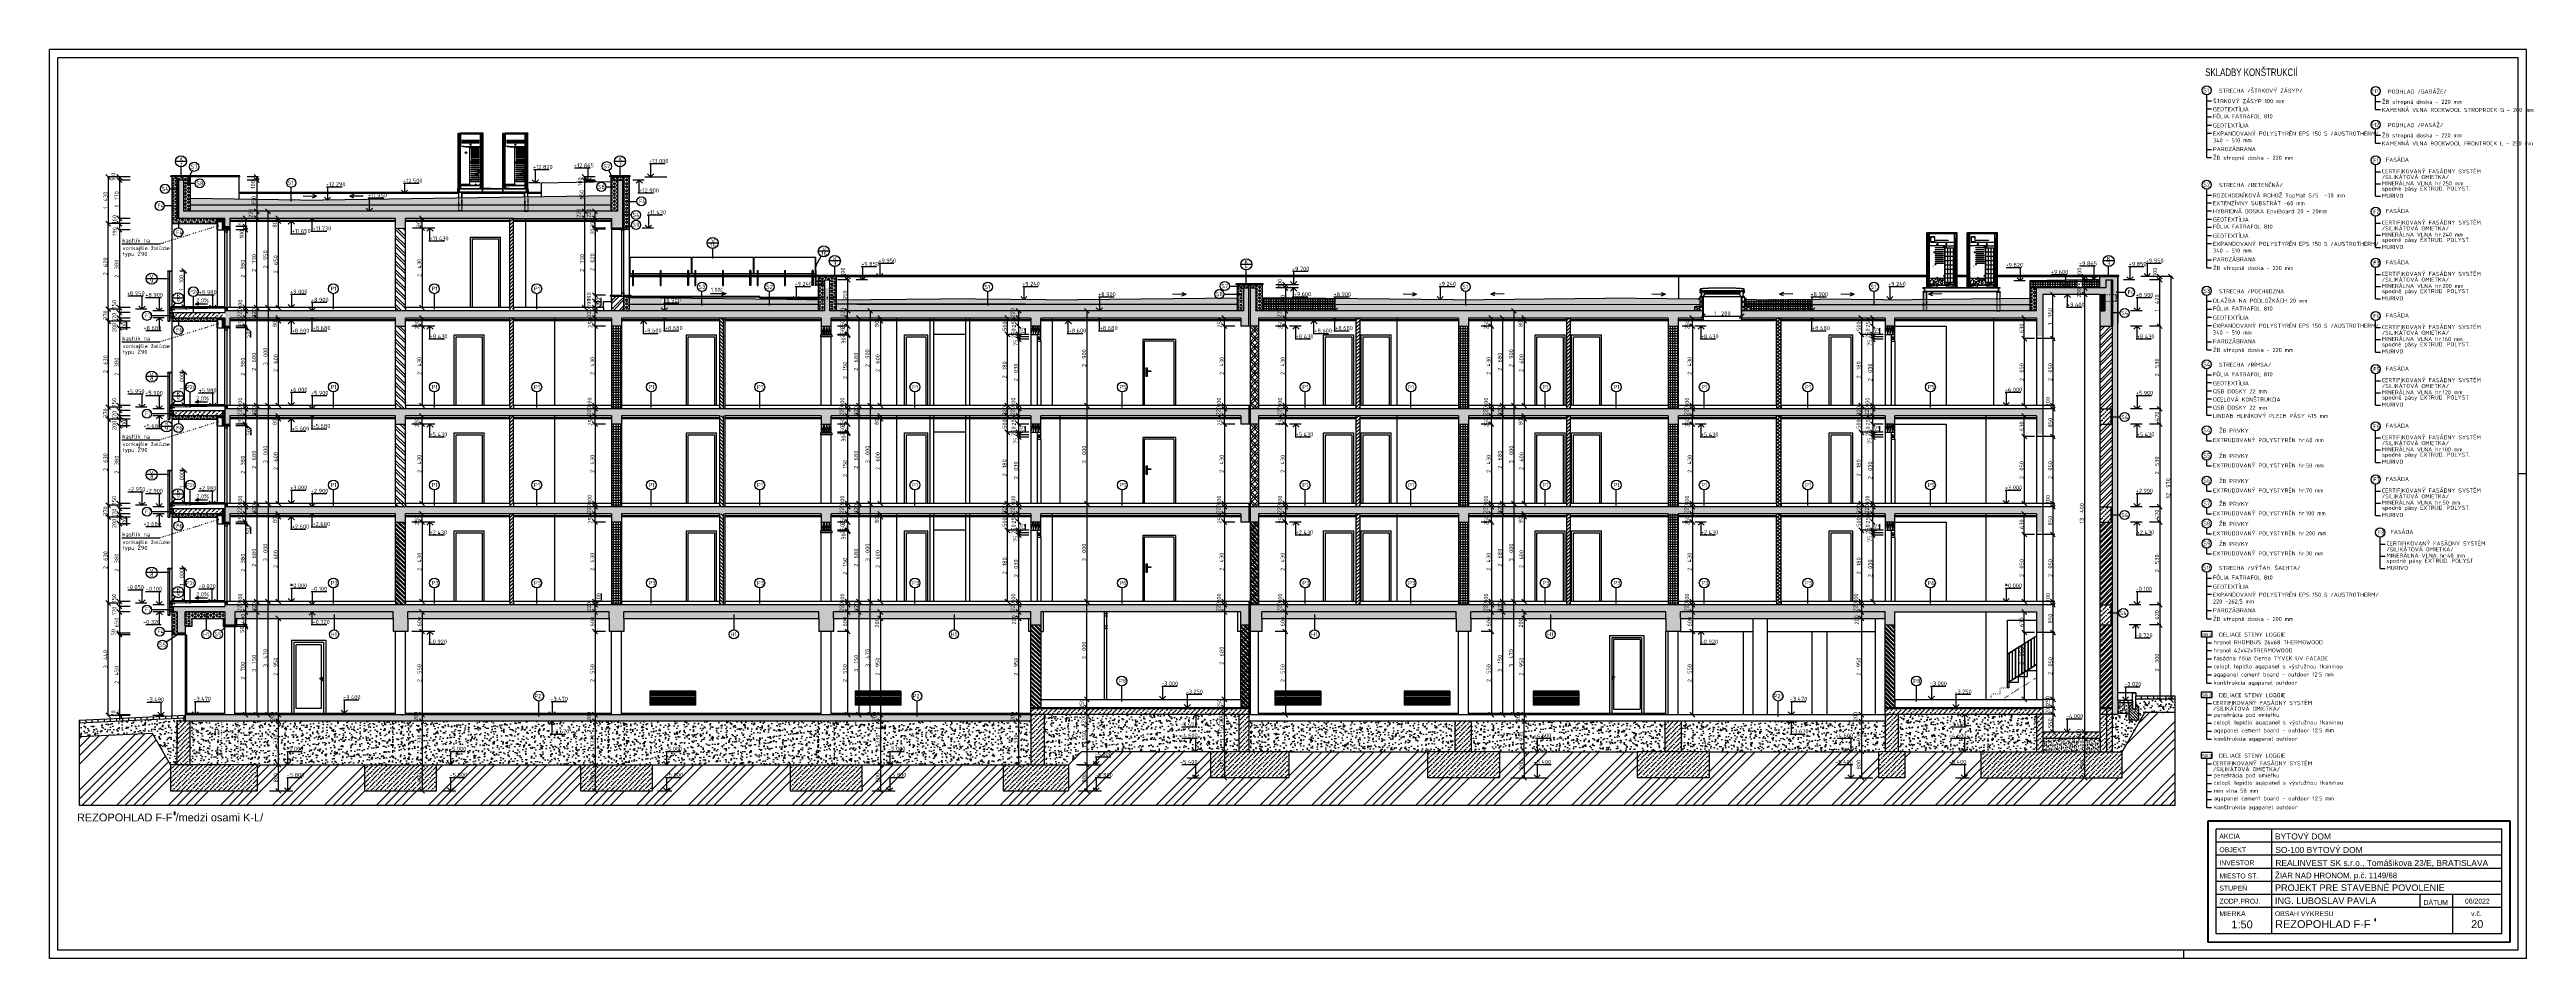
# Model space of a CAD drawing. Extents: x 3792242 to 5145247, y -1546315 to -1031918.
# Drawn here: x 3979170 to 4054998, y -1545690 to -1517856 of the extents above; entities that cross this region are included whole.
import ezdxf
from ezdxf.enums import TextEntityAlignment as Align

# ---------------------------------------------------------------- set-up
doc = ezdxf.new("R2010")
doc.units = 0
doc.header["$MEASUREMENT"] = 0
doc.linetypes.add('ACAD_ISO03W100', pattern=[30, 12, -18])
doc.linetypes.add('ACAD_ISO07W100', pattern=[3.5, 0.5, -3])
doc.layers.get('0').update_dxf_attribs({"linetype": 'CONTINUOUS'})
doc.layers.get('Defpoints').update_dxf_attribs({"color": 61, "linetype": 'CONTINUOUS'})
for name, color, linetype in [('body', 7, 'CONTINUOUS'), ('DIM', 7, 'CONTINUOUS'), ('DVERE', 45, 'CONTINUOUS'), ('KÓTY', 4, 'CONTINUOUS'), ('MÚRY', 1, 'CONTINUOUS'), ('OKNÁ', 143, 'CONTINUOUS'), ('POZEMOK', 7, 'CONTINUOUS'), ('TENKÁ', 7, 'CONTINUOUS'), ('tzb', 153, 'CONTINUOUS'), ('ZARIADENIE1', 145, 'CONTINUOUS'), ('ZZ-chladenie', 133, 'CONTINUOUS'), ('zz-vetr', 52, 'CONTINUOUS'), ('ŠRAFY', 82, 'CONTINUOUS'), ('šrafy-múry', 8, 'CONTINUOUS')]:
    doc.layers.add(name, color=color, linetype=linetype)
doc.styles.add('ARIAL', font='arial.ttf')
doc.styles.add('STYLE1', font='isocp.shx')
doc.styles.add('style4', font='arial.ttf', dxfattribs={"width": 0.75})
doc.dimstyles.new('STANDARD 50', dxfattribs={"dimtxt": 125, "dimasz": 140, "dimexe": 10, "dimexo": 200, "dimgap": 20, "dimtad": 1, "dimdsep": 46, "dimlunit": 6, "dimtxsty": 'STYLE1', "dimblk1": 'OBLIQUE', "dimblk2": 'OBLIQUE', "dimsah": 1, "dimcen": 2.5, "dimse1": 1, "dimse2": 1, "dimadec": 0, "dimazin": 0, "dimtfac": 1, "dimtmove": 1, "dimatfit": 3, "dimldrblk": 'OBLIQUE', "dimfxl": 1, "dimtolj": 1, "dimtzin": 0, "dimarcsym": 0})
doc.dimstyles.new('STANDARD-50', dxfattribs={"dimtxt": 125, "dimasz": 150, "dimexe": 10, "dimexo": 200, "dimgap": 20, "dimtad": 1, "dimdsep": 46, "dimlunit": 6, "dimtxsty": 'STYLE1', "dimblk1": 'OBLIQUE', "dimblk2": 'OBLIQUE', "dimsah": 1, "dimcen": 2.5, "dimse1": 1, "dimse2": 1, "dimadec": 0, "dimazin": 0, "dimtfac": 1, "dimtmove": 1, "dimatfit": 3, "dimldrblk": 'OBLIQUE', "dimfxl": 1, "dimtolj": 1, "dimtzin": 0, "dimarcsym": 0})
pattern_1 = [(135, (-431128.74, 31794.12), (-66.2912607, -66.2912607), []), (135, (-431128.74, 31838.31), (-66.2912607, -66.2912607), [])]
pattern_2 = [(0, (-447053.063, -31997.075), (15, 8.660254038), [10, -20]), (120, (-447053.063, -31997.075), (-15, 8.660254038), [10, -20]), (60, (-447053.063, -31997.075), (1e-14, 17.320508076), [-20, 10])]
pattern_3 = [(0, (-447053.063, -28997.075), (15, 8.660254038), [10, -20]), (120, (-447053.063, -28997.075), (-15, 8.660254038), [10, -20]), (60, (-447053.063, -28997.075), (1e-14, 17.320508076), [-20, 10])]
pattern_4 = [(0, (-447053.063, -25997.075), (15, 8.660254038), [10, -20]), (120, (-447053.063, -25997.075), (-15, 8.660254038), [10, -20]), (60, (-447053.063, -25997.075), (1e-14, 17.320508076), [-20, 10])]
pattern_5 = [(0, (-441372.707, -22997.075), (15, 8.660254038), [10, -20]), (120, (-441372.707, -22997.075), (-15, 8.660254038), [10, -20]), (60, (-441372.707, -22997.075), (1e-14, 17.320508076), [-20, 10])]
pattern_6 = [(0, (-447053.063, -22997.075), (15, 8.660254038), [10, -20]), (120, (-447053.063, -22997.075), (-15, 8.660254038), [10, -20]), (60, (-447053.063, -22997.075), (1e-14, 17.320508076), [-20, 10])]
pattern_7 = [(45, (-442664.24, -400632.96), (-132.5825215, 132.5825215), []), (45, (-442575.85, -400632.96), (-132.5825215, 132.5825215), [])]
pattern_8 = [(45, (226757.26, 886.43), (53.0330086, 194.4543648), [250, -50, 0, -50])]
pattern_9 = [(45, (-546523.74, 886.43), (-79.549513, 79.549513), []), (45, (-546470.71, 886.43), (-79.549513, 79.549513), [])]
pattern_10 = [(0, (-465029.063, -13947.075), (0, 54.12658774), [31.25, -62.5]), (120, (-465029.063, -13947.075), (-46.875, -27.06329387), [31.25, -62.5]), (60, (-464997.813, -13947.075), (-46.875, 27.06329387), [31.25, -62.5])]
pattern_11 = [(135, (-30712.85, -43701.52), (-132.5825215, -132.5825215), []), (135, (-30712.85, -43613.13), (-132.5825215, -132.5825215), [])]
pattern_12 = [(135, (-546523.74, 886.425), (-66.2912607, -66.2912607), []), (135, (-546523.74, 930.62), (-66.2912607, -66.2912607), [])]
pattern_13 = [(0, (-419459.063, -16997.075), (0, 54.12658774), [31.25, -62.5]), (120, (-419459.063, -16997.075), (-46.875, -27.06329387), [31.25, -62.5]), (60, (-419427.813, -16997.075), (-46.875, 27.06329387), [31.25, -62.5])]
pattern_14 = [(0, (-474341.063, -34883.075), (18.75, 10.825317547), [12.5, -25]), (120, (-474341.063, -34883.075), (-18.75, 10.825317547), [12.5, -25]), (60, (-474341.063, -34883.075), (7e-15, 21.650635095), [-25, 12.5])]
pattern_15 = [(0, (-546523.74, 886.425), (0, 37.5), [37.5, -37.5]), (90, (-546523.74, 886.425), (-37.5, 2e-15), [37.5, -37.5])]
pattern_16 = [(0, (-459049.063, -13947.075), (0, 54.12658774), [31.25, -62.5]), (120, (-459049.063, -13947.075), (-46.875, -27.06329387), [31.25, -62.5]), (60, (-459017.813, -13947.075), (-46.875, 27.06329387), [31.25, -62.5])]
pattern_17 = [(45, (-593193.74, 86.43), (53.0330086, 194.4543648), [250, -50, 0, -50])]
pattern_18 = [(45, (640379.76, 486.43), (53.0330086, 194.4543648), [250, -50, 0, -50])]
pattern_19 = [(0, (-546523.74, 886.425), (0, 25), [25, -25]), (45, (-546498.741, 886.425), (6e-15, 25), [6.25, -22.85533906, 6.25, -35.35533906])]
pattern_20 = [(45, (226757.26, 886.43), (53.0330086, 194.4543648), [250, -50, 0, -50])]
pattern_21 = [(0, (-506723.063, -24536.575), (0, 54.12658774), [31.25, -62.5]), (120, (-506723.063, -24536.575), (-46.875, -27.06329387), [31.25, -62.5]), (60, (-506691.813, -24536.575), (-46.875, 27.06329387), [31.25, -62.5])]
pattern_22 = [(50, (-12093286, 626097.15), (358.6300913, -31.3760675), [37.5, -412.5]), (355, (-12093286, 626097.15), (-69.375667, 376.096067), [30, -330]), (100.4514445, (-12093256.12, 626094.53), (289.254423, 344.7199955), [31.870096, -350.571056]), (46.1842, (-12093286, 626197.15), (533.620665, -82.75964), [56.25, -618.75]), (96.6356355, (-12093241.54, 626190.25), (467.330973, 487.0593), [47.805171, -525.85688]), (351.184164, (-12093286, 626197.15), (467.330973, 487.0593), [45, -495]), (21, (-12093236, 626172.15), (298.453526, -201.3094453), [37.5, -412.5]), (326, (-12093236, 626172.15), (121.657666, 362.5750225), [30, -330]), (71.4514447, (-12093211.14, 626155.37), (420.111188, 161.2655764), [31.870095, -350.571056]), (37.5, (-12093286.01, 626097.15), (6.0799277, 166.4469269), [0, -326, 0, -335, 0, -331.25]), (7.5, (-12093286.01, 626097.15), (131.5347687, 197.205856), [0, -191, 0, -318.5, 0, -126.25]), (327.5, (-12093397.51, 626097.15), (266.9112181, -11.2774359), [0, -125, 0, -390, 0, -517.5]), (317.5, (-12093447.5, 626097.15), (291.5930847, 50.052491), [0, -162.5, 0, -259, 0, -367.5])]

# ---------------------------------------------------------------- blocks, each defined once
blk = doc.blocks.new('_OBLIQUE')
at = {"color": 0, "linetype": 'ByBlock'}
blk.add_line((-0.5, -0.5), (0.5, 0.5), dxfattribs=at)
blk = doc.blocks.new('*D17367')
at = {"layer": 'Defpoints', "color": 0}
for p in [(4029776, -1525797), (4030976, -1525797), (4030976, -1526022)]:
    blk.add_point(p, dxfattribs=at)
at = {"layer": 'KÓTY', "color": 0, "lineweight": -2}
blk.add_line((4029776, -1526022), (4030976, -1526022), dxfattribs=at)
at = {"layer": 'KÓTY', "color": 0, "linetype": 'ByBlock', "lineweight": -2, "xscale": 150, "yscale": 150, "zscale": 150, "rotation": 180}
blk.add_blockref('_OBLIQUE', (4029776, -1526022), dxfattribs=at)
at = {"layer": 'KÓTY', "color": 0, "linetype": 'ByBlock', "lineweight": -2, "xscale": 150, "yscale": 150, "zscale": 150}
blk.add_blockref('_OBLIQUE', (4030976, -1526022), dxfattribs=at)
at = {"layer": 'KÓTY', "color": 0, "insert": (4030376, -1525939), "char_height": 125, "attachment_point": 5, "style": 'STYLE1'}
blk.add_mtext('\\A1;1ﾠ200', dxfattribs=at)
blk = doc.blocks.new('tp20')
at = {"layer": 'TENKÁ', "color": 253}
for p, q in [((4381431, -1316818), (4381529, -1316818)), ((4381519, -1316818), (4381519, -1316828)), ((4381529, -1316818), (4381529, -1316845)), ((4381529, -1316818), (4381539, -1316818)), ((4381550, -1316828), (4381529, -1316828)), ((4381550, -1316758), (4381550, -1316828))]:
    blk.add_line(p, q, dxfattribs=at)
blk = doc.blocks.new('*D45372')
at = {"layer": 'Defpoints', "color": 0}
for p in [(3995871, -1525567), (3996345, -1525377), (3996345, -1525567)]:
    blk.add_point(p, dxfattribs=at)
at = {"layer": 'KÓTY', "color": 0, "lineweight": -2, "ltscale": 0.25}
blk.add_line((3995871, -1525377), (3995871, -1525567), dxfattribs=at)
at = {"layer": 'KÓTY', "color": 0, "linetype": 'ByBlock', "lineweight": -2, "xscale": 150, "yscale": 150, "zscale": 150}
for p, rotation in [((3995871, -1525377), 90), ((3995871, -1525567), 270)]:
    blk.add_blockref('_OBLIQUE', p, dxfattribs=dict(at, rotation=rotation))
at = {"layer": 'KÓTY', "color": 0, "insert": (3995686, -1525422), "char_height": 125, "attachment_point": 5, "rotation": 90, "style": 'STYLE1'}
blk.add_mtext('\\A1;190', dxfattribs=at)
blk = doc.blocks.new('*D45373')
at = {"layer": 'Defpoints', "color": 0}
for p in [(3996345, -1523357), (3995871, -1525377), (3996345, -1525377)]:
    blk.add_point(p, dxfattribs=at)
at = {"layer": 'KÓTY', "color": 0, "lineweight": -2, "ltscale": 0.25}
blk.add_line((3995871, -1523357), (3995871, -1525377), dxfattribs=at)
at = {"layer": 'KÓTY', "color": 0, "linetype": 'ByBlock', "lineweight": -2, "xscale": 150, "yscale": 150, "zscale": 150}
for p, rotation in [((3995871, -1523357), 90), ((3995871, -1525377), 270)]:
    blk.add_blockref('_OBLIQUE', p, dxfattribs=dict(at, rotation=rotation))
at = {"layer": 'KÓTY', "color": 0, "insert": (3995788, -1524367), "char_height": 125, "attachment_point": 5, "rotation": 90, "style": 'STYLE1'}
blk.add_mtext('\\A1;2ﾠ020', dxfattribs=at)
blk = doc.blocks.new('*D52152')
at = {"layer": 'Defpoints', "color": 0}
for p in [(3984511, -1521857), (3984511, -1522807), (3985514, -1522807)]:
    blk.add_point(p, dxfattribs=at)
at = {"layer": 'KÓTY', "color": 0, "lineweight": -2, "ltscale": 0.25}
blk.add_line((3985514, -1521857), (3985514, -1522807), dxfattribs=at)
at = {"layer": 'KÓTY', "color": 0, "linetype": 'ByBlock', "lineweight": -2, "xscale": 150, "yscale": 150, "zscale": 150}
for p, rotation in [((3985514, -1521857), 90), ((3985514, -1522807), 270)]:
    blk.add_blockref('_OBLIQUE', p, dxfattribs=dict(at, rotation=rotation))
at = {"layer": 'KÓTY', "color": 0, "insert": (3985421, -1522485), "char_height": 125, "attachment_point": 5, "rotation": 90, "style": 'STYLE1'}
blk.add_mtext('\\A1;950', dxfattribs=at)
blk = doc.blocks.new('*D52153')
at = {"layer": 'Defpoints', "color": 0}
for p in [(3984351, -1521757), (3984351, -1521857), (3985514, -1521757)]:
    blk.add_point(p, dxfattribs=at)
at = {"layer": 'KÓTY', "color": 0, "lineweight": -2, "ltscale": 0.25}
blk.add_line((3985514, -1521857), (3985514, -1521757), dxfattribs=at)
at = {"layer": 'KÓTY', "color": 0, "linetype": 'ByBlock', "lineweight": -2, "xscale": 150, "yscale": 150, "zscale": 150}
for p, rotation in [((3985514, -1521757), 90), ((3985514, -1521857), 270)]:
    blk.add_blockref('_OBLIQUE', p, dxfattribs=dict(at, rotation=rotation))
at = {"layer": 'KÓTY', "color": 0, "insert": (3985403, -1521988), "char_height": 125, "attachment_point": 5, "rotation": 90, "style": 'STYLE1'}
blk.add_mtext('\\A1;100', dxfattribs=at)
blk = doc.blocks.new('*D52154')
at = {"layer": 'Defpoints', "color": 0}
for p in [(3985171, -1525757), (3985171, -1525757), (3985171, -1525857)]:
    blk.add_point(p, dxfattribs=at)
at = {"layer": 'KÓTY', "color": 0, "lineweight": -2, "ltscale": 0.25}
blk.add_line((3985171, -1525857), (3985171, -1525757), dxfattribs=at)
at = {"layer": 'KÓTY', "color": 0, "linetype": 'ByBlock', "lineweight": -2, "xscale": 150, "yscale": 150, "zscale": 150}
for p, rotation in [((3985171, -1525757), 90), ((3985171, -1525857), 270)]:
    blk.add_blockref('_OBLIQUE', p, dxfattribs=dict(at, rotation=rotation))
at = {"layer": 'KÓTY', "color": 0, "insert": (3985007, -1525643), "char_height": 125, "attachment_point": 5, "rotation": 90, "style": 'STYLE1'}
blk.add_mtext('\\A1;100', dxfattribs=at)
blk = doc.blocks.new('*D52155')
at = {"layer": 'Defpoints', "color": 0}
for p in [(3985514, -1523027), (3985514, -1523027), (3985514, -1525757)]:
    blk.add_point(p, dxfattribs=at)
at = {"layer": 'KÓTY', "color": 0, "lineweight": -2, "ltscale": 0.25}
blk.add_line((3985514, -1525757), (3985514, -1523027), dxfattribs=at)
at = {"layer": 'KÓTY', "color": 0, "linetype": 'ByBlock', "lineweight": -2, "xscale": 150, "yscale": 150, "zscale": 150}
for p, rotation in [((3985514, -1523027), 90), ((3985514, -1525757), 270)]:
    blk.add_blockref('_OBLIQUE', p, dxfattribs=dict(at, rotation=rotation))
at = {"layer": 'KÓTY', "color": 0, "insert": (3985431, -1524392), "char_height": 125, "attachment_point": 5, "rotation": 90, "style": 'STYLE1'}
blk.add_mtext('\\A1;2ﾠ730', dxfattribs=at)
blk = doc.blocks.new('*D52156')
at = {"layer": 'Defpoints', "color": 0}
for p in [(3985514, -1522807), (3985514, -1523027), (3985514, -1523027)]:
    blk.add_point(p, dxfattribs=at)
at = {"layer": 'KÓTY', "color": 0, "lineweight": -2, "ltscale": 0.25}
blk.add_line((3985514, -1522807), (3985514, -1523027), dxfattribs=at)
at = {"layer": 'KÓTY', "color": 0, "linetype": 'ByBlock', "lineweight": -2, "xscale": 150, "yscale": 150, "zscale": 150}
for p, rotation in [((3985514, -1522807), 90), ((3985514, -1523027), 270)]:
    blk.add_blockref('_OBLIQUE', p, dxfattribs=dict(at, rotation=rotation))
at = {"layer": 'KÓTY', "color": 0, "insert": (3985329, -1522867), "char_height": 125, "attachment_point": 5, "rotation": 90, "style": 'STYLE1'}
blk.add_mtext('\\A1;220', dxfattribs=at)
blk = doc.blocks.new('*D52157')
at = {"layer": 'Defpoints', "color": 0}
for p in [(3985835, -1523107), (3985835, -1525757), (3986174, -1525757)]:
    blk.add_point(p, dxfattribs=at)
at = {"layer": 'KÓTY', "color": 0, "lineweight": -2, "ltscale": 0.25}
blk.add_line((3986174, -1523107), (3986174, -1525757), dxfattribs=at)
at = {"layer": 'KÓTY', "color": 0, "linetype": 'ByBlock', "lineweight": -2, "xscale": 150, "yscale": 150, "zscale": 150}
for p, rotation in [((3986174, -1523107), 90), ((3986174, -1525757), 270)]:
    blk.add_blockref('_OBLIQUE', p, dxfattribs=dict(at, rotation=rotation))
at = {"layer": 'KÓTY', "color": 0, "insert": (3986092, -1524432), "char_height": 125, "attachment_point": 5, "rotation": 90, "style": 'STYLE1'}
blk.add_mtext('\\A1;2ﾠ650', dxfattribs=at)
blk = doc.blocks.new('*D52158')
at = {"layer": 'Defpoints', "color": 0}
for p in [(3986174, -1523027), (3986174, -1523027), (3986174, -1523107)]:
    blk.add_point(p, dxfattribs=at)
at = {"layer": 'KÓTY', "color": 0, "lineweight": -2, "ltscale": 0.25}
blk.add_line((3986174, -1523107), (3986174, -1523027), dxfattribs=at)
at = {"layer": 'KÓTY', "color": 0, "linetype": 'ByBlock', "lineweight": -2, "xscale": 150, "yscale": 150, "zscale": 150}
for p, rotation in [((3986174, -1523027), 90), ((3986174, -1523107), 270)]:
    blk.add_blockref('_OBLIQUE', p, dxfattribs=dict(at, rotation=rotation))
at = {"layer": 'KÓTY', "color": 0, "insert": (3986065, -1523211), "char_height": 125, "attachment_point": 5, "rotation": 90, "style": 'STYLE1'}
blk.add_mtext('\\A1;80', dxfattribs=at)
blk = doc.blocks.new('*D52159')
at = {"layer": 'Defpoints', "color": 0}
for p in [(3985860, -1522807), (3985860, -1522807), (3985860, -1525757)]:
    blk.add_point(p, dxfattribs=at)
at = {"layer": 'KÓTY', "color": 0, "lineweight": -2, "ltscale": 0.25}
blk.add_line((3985860, -1525757), (3985860, -1522807), dxfattribs=at)
at = {"layer": 'KÓTY', "color": 0, "linetype": 'ByBlock', "lineweight": -2, "xscale": 150, "yscale": 150, "zscale": 150}
for p, rotation in [((3985860, -1522807), 90), ((3985860, -1525757), 270)]:
    blk.add_blockref('_OBLIQUE', p, dxfattribs=dict(at, rotation=rotation))
at = {"layer": 'KÓTY', "color": 0, "insert": (3985778, -1524282), "char_height": 125, "attachment_point": 5, "rotation": 90, "style": 'STYLE1'}
blk.add_mtext('\\A1;2ﾠ950', dxfattribs=at)
blk = doc.blocks.new('*D52160')
at = {"layer": 'Defpoints', "color": 0}
for p in [(3984691, -1523027), (3984691, -1523277), (3985171, -1523277)]:
    blk.add_point(p, dxfattribs=at)
at = {"layer": 'KÓTY', "color": 0, "lineweight": -2, "ltscale": 0.25}
blk.add_line((3985171, -1523027), (3985171, -1523277), dxfattribs=at)
at = {"layer": 'KÓTY', "color": 0, "linetype": 'ByBlock', "lineweight": -2, "xscale": 150, "yscale": 150, "zscale": 150}
for p, rotation in [((3985171, -1523027), 90), ((3985171, -1523277), 270)]:
    blk.add_blockref('_OBLIQUE', p, dxfattribs=dict(at, rotation=rotation))
at = {"layer": 'KÓTY', "color": 0, "insert": (3985013, -1523142), "char_height": 125, "attachment_point": 5, "rotation": 90, "style": 'STYLE1'}
blk.add_mtext('\\A1;250', dxfattribs=at)
blk = doc.blocks.new('*D52161')
at = {"layer": 'Defpoints', "color": 0}
for p in [(3984691, -1523277), (3984691, -1523377), (3985171, -1523377)]:
    blk.add_point(p, dxfattribs=at)
at = {"layer": 'KÓTY', "color": 0, "lineweight": -2, "ltscale": 0.25}
blk.add_line((3985171, -1523277), (3985171, -1523377), dxfattribs=at)
at = {"layer": 'KÓTY', "color": 0, "linetype": 'ByBlock', "lineweight": -2, "xscale": 150, "yscale": 150, "zscale": 150}
for p, rotation in [((3985171, -1523277), 90), ((3985171, -1523377), 270)]:
    blk.add_blockref('_OBLIQUE', p, dxfattribs=dict(at, rotation=rotation))
at = {"layer": 'KÓTY', "color": 0, "insert": (3985056, -1523507), "char_height": 125, "attachment_point": 5, "rotation": 90, "style": 'STYLE1'}
blk.add_mtext('\\A1;100', dxfattribs=at)
blk = doc.blocks.new('*D52162')
at = {"layer": 'Defpoints', "color": 0}
for p in [(3984691, -1523377), (3984691, -1525757), (3985171, -1525757)]:
    blk.add_point(p, dxfattribs=at)
at = {"layer": 'KÓTY', "color": 0, "lineweight": -2, "ltscale": 0.25}
blk.add_line((3985171, -1523377), (3985171, -1525757), dxfattribs=at)
at = {"layer": 'KÓTY', "color": 0, "linetype": 'ByBlock', "lineweight": -2, "xscale": 150, "yscale": 150, "zscale": 150}
for p, rotation in [((3985171, -1523377), 90), ((3985171, -1525757), 270)]:
    blk.add_blockref('_OBLIQUE', p, dxfattribs=dict(at, rotation=rotation))
at = {"layer": 'KÓTY', "color": 0, "insert": (3985089, -1524567), "char_height": 125, "attachment_point": 5, "rotation": 90, "style": 'STYLE1'}
blk.add_mtext('\\A1;2ﾠ380', dxfattribs=at)
blk = doc.blocks.new('*D52163')
at = {"layer": 'Defpoints', "color": 0}
for p in [(3985171, -1525857), (3985171, -1526077), (3985171, -1526077)]:
    blk.add_point(p, dxfattribs=at)
at = {"layer": 'KÓTY', "color": 0, "lineweight": -2, "ltscale": 0.25}
blk.add_line((3985171, -1525857), (3985171, -1526077), dxfattribs=at)
at = {"layer": 'KÓTY', "color": 0, "linetype": 'ByBlock', "lineweight": -2, "xscale": 150, "yscale": 150, "zscale": 150}
for p, rotation in [((3985171, -1525857), 90), ((3985171, -1526077), 270)]:
    blk.add_blockref('_OBLIQUE', p, dxfattribs=dict(at, rotation=rotation))
at = {"layer": 'KÓTY', "color": 0, "insert": (3984986, -1525917), "char_height": 125, "attachment_point": 5, "rotation": 90, "style": 'STYLE1'}
blk.add_mtext('\\A1;220', dxfattribs=at)
blk = doc.blocks.new('*D52164')
at = {"layer": 'Defpoints', "color": 0}
for p in [(3985171, -1528757), (3985171, -1528757), (3985171, -1528857)]:
    blk.add_point(p, dxfattribs=at)
at = {"layer": 'KÓTY', "color": 0, "lineweight": -2, "ltscale": 0.25}
blk.add_line((3985171, -1528857), (3985171, -1528757), dxfattribs=at)
at = {"layer": 'KÓTY', "color": 0, "linetype": 'ByBlock', "lineweight": -2, "xscale": 150, "yscale": 150, "zscale": 150}
for p, rotation in [((3985171, -1528757), 90), ((3985171, -1528857), 270)]:
    blk.add_blockref('_OBLIQUE', p, dxfattribs=dict(at, rotation=rotation))
at = {"layer": 'KÓTY', "color": 0, "insert": (3985007, -1528643), "char_height": 125, "attachment_point": 5, "rotation": 90, "style": 'STYLE1'}
blk.add_mtext('\\A1;100', dxfattribs=at)
blk = doc.blocks.new('*D52165')
at = {"layer": 'Defpoints', "color": 0}
for p in [(3984691, -1526077), (3984691, -1526327), (3985171, -1526327)]:
    blk.add_point(p, dxfattribs=at)
at = {"layer": 'KÓTY', "color": 0, "lineweight": -2, "ltscale": 0.25}
blk.add_line((3985171, -1526077), (3985171, -1526327), dxfattribs=at)
at = {"layer": 'KÓTY', "color": 0, "linetype": 'ByBlock', "lineweight": -2, "xscale": 150, "yscale": 150, "zscale": 150}
for p, rotation in [((3985171, -1526077), 90), ((3985171, -1526327), 270)]:
    blk.add_blockref('_OBLIQUE', p, dxfattribs=dict(at, rotation=rotation))
at = {"layer": 'KÓTY', "color": 0, "insert": (3985013, -1526192), "char_height": 125, "attachment_point": 5, "rotation": 90, "style": 'STYLE1'}
blk.add_mtext('\\A1;250', dxfattribs=at)
blk = doc.blocks.new('*D52166')
at = {"layer": 'Defpoints', "color": 0}
for p in [(3985171, -1528857), (3985171, -1529077), (3985171, -1529077)]:
    blk.add_point(p, dxfattribs=at)
at = {"layer": 'KÓTY', "color": 0, "lineweight": -2, "ltscale": 0.25}
blk.add_line((3985171, -1528857), (3985171, -1529077), dxfattribs=at)
at = {"layer": 'KÓTY', "color": 0, "linetype": 'ByBlock', "lineweight": -2, "xscale": 150, "yscale": 150, "zscale": 150}
for p, rotation in [((3985171, -1528857), 90), ((3985171, -1529077), 270)]:
    blk.add_blockref('_OBLIQUE', p, dxfattribs=dict(at, rotation=rotation))
at = {"layer": 'KÓTY', "color": 0, "insert": (3984986, -1528917), "char_height": 125, "attachment_point": 5, "rotation": 90, "style": 'STYLE1'}
blk.add_mtext('\\A1;220', dxfattribs=at)
blk = doc.blocks.new('*D52167')
at = {"layer": 'Defpoints', "color": 0}
for p in [(3984691, -1526377), (3984691, -1528757), (3985171, -1528757)]:
    blk.add_point(p, dxfattribs=at)
at = {"layer": 'KÓTY', "color": 0, "lineweight": -2, "ltscale": 0.25}
blk.add_line((3985171, -1526377), (3985171, -1528757), dxfattribs=at)
at = {"layer": 'KÓTY', "color": 0, "linetype": 'ByBlock', "lineweight": -2, "xscale": 150, "yscale": 150, "zscale": 150}
for p, rotation in [((3985171, -1526377), 90), ((3985171, -1528757), 270)]:
    blk.add_blockref('_OBLIQUE', p, dxfattribs=dict(at, rotation=rotation))
at = {"layer": 'KÓTY', "color": 0, "insert": (3985089, -1527567), "char_height": 125, "attachment_point": 5, "rotation": 90, "style": 'STYLE1'}
blk.add_mtext('\\A1;2ﾠ380', dxfattribs=at)
blk = doc.blocks.new('*D52168')
at = {"layer": 'Defpoints', "color": 0}
for p in [(3984691, -1526327), (3984691, -1526377), (3985171, -1526377)]:
    blk.add_point(p, dxfattribs=at)
at = {"layer": 'KÓTY', "color": 0, "lineweight": -2, "ltscale": 0.25}
for p, q in [((3985171, -1526327), (3985171, -1526377)), ((3985330, -1526497), (3985171, -1526352)), ((3985330, -1526675), (3985330, -1526497))]:
    blk.add_line(p, q, dxfattribs=at)
at = {"layer": 'KÓTY', "color": 0, "linetype": 'ByBlock', "lineweight": -2, "xscale": 150, "yscale": 150, "zscale": 150}
for p, rotation in [((3985171, -1526327), 90), ((3985171, -1526377), 270)]:
    blk.add_blockref('_OBLIQUE', p, dxfattribs=dict(at, rotation=rotation))
at = {"layer": 'KÓTY', "color": 0, "insert": (3985248, -1526586), "char_height": 125, "attachment_point": 5, "rotation": 90, "style": 'STYLE1'}
blk.add_mtext('\\A1;50', dxfattribs=at)
blk = doc.blocks.new('*D52169')
at = {"layer": 'Defpoints', "color": 0}
for p in [(3985171, -1531757), (3985171, -1531757), (3985171, -1531857)]:
    blk.add_point(p, dxfattribs=at)
at = {"layer": 'KÓTY', "color": 0, "lineweight": -2, "ltscale": 0.25}
blk.add_line((3985171, -1531857), (3985171, -1531757), dxfattribs=at)
at = {"layer": 'KÓTY', "color": 0, "linetype": 'ByBlock', "lineweight": -2, "xscale": 150, "yscale": 150, "zscale": 150}
for p, rotation in [((3985171, -1531757), 90), ((3985171, -1531857), 270)]:
    blk.add_blockref('_OBLIQUE', p, dxfattribs=dict(at, rotation=rotation))
at = {"layer": 'KÓTY', "color": 0, "insert": (3985007, -1531643), "char_height": 125, "attachment_point": 5, "rotation": 90, "style": 'STYLE1'}
blk.add_mtext('\\A1;100', dxfattribs=at)
blk = doc.blocks.new('*D52170')
at = {"layer": 'Defpoints', "color": 0}
for p in [(3984691, -1529077), (3984691, -1529327), (3985171, -1529327)]:
    blk.add_point(p, dxfattribs=at)
at = {"layer": 'KÓTY', "color": 0, "lineweight": -2, "ltscale": 0.25}
blk.add_line((3985171, -1529077), (3985171, -1529327), dxfattribs=at)
at = {"layer": 'KÓTY', "color": 0, "linetype": 'ByBlock', "lineweight": -2, "xscale": 150, "yscale": 150, "zscale": 150}
for p, rotation in [((3985171, -1529077), 90), ((3985171, -1529327), 270)]:
    blk.add_blockref('_OBLIQUE', p, dxfattribs=dict(at, rotation=rotation))
at = {"layer": 'KÓTY', "color": 0, "insert": (3985013, -1529192), "char_height": 125, "attachment_point": 5, "rotation": 90, "style": 'STYLE1'}
blk.add_mtext('\\A1;250', dxfattribs=at)
blk = doc.blocks.new('*D52171')
at = {"layer": 'Defpoints', "color": 0}
for p in [(3985171, -1531857), (3985171, -1532077), (3985171, -1532077)]:
    blk.add_point(p, dxfattribs=at)
at = {"layer": 'KÓTY', "color": 0, "lineweight": -2, "ltscale": 0.25}
blk.add_line((3985171, -1531857), (3985171, -1532077), dxfattribs=at)
at = {"layer": 'KÓTY', "color": 0, "linetype": 'ByBlock', "lineweight": -2, "xscale": 150, "yscale": 150, "zscale": 150}
for p, rotation in [((3985171, -1531857), 90), ((3985171, -1532077), 270)]:
    blk.add_blockref('_OBLIQUE', p, dxfattribs=dict(at, rotation=rotation))
at = {"layer": 'KÓTY', "color": 0, "insert": (3984986, -1531917), "char_height": 125, "attachment_point": 5, "rotation": 90, "style": 'STYLE1'}
blk.add_mtext('\\A1;220', dxfattribs=at)
blk = doc.blocks.new('*D52172')
at = {"layer": 'Defpoints', "color": 0}
for p in [(3984691, -1529377), (3984691, -1531757), (3985171, -1531757)]:
    blk.add_point(p, dxfattribs=at)
at = {"layer": 'KÓTY', "color": 0, "lineweight": -2, "ltscale": 0.25}
blk.add_line((3985171, -1529377), (3985171, -1531757), dxfattribs=at)
at = {"layer": 'KÓTY', "color": 0, "linetype": 'ByBlock', "lineweight": -2, "xscale": 150, "yscale": 150, "zscale": 150}
for p, rotation in [((3985171, -1529377), 90), ((3985171, -1531757), 270)]:
    blk.add_blockref('_OBLIQUE', p, dxfattribs=dict(at, rotation=rotation))
at = {"layer": 'KÓTY', "color": 0, "insert": (3985089, -1530567), "char_height": 125, "attachment_point": 5, "rotation": 90, "style": 'STYLE1'}
blk.add_mtext('\\A1;2ﾠ380', dxfattribs=at)
blk = doc.blocks.new('*D52173')
at = {"layer": 'Defpoints', "color": 0}
for p in [(3984691, -1529327), (3984691, -1529377), (3985171, -1529377)]:
    blk.add_point(p, dxfattribs=at)
at = {"layer": 'KÓTY', "color": 0, "lineweight": -2, "ltscale": 0.25}
for p, q in [((3985171, -1529327), (3985171, -1529377)), ((3985340, -1529488), (3985171, -1529352)), ((3985340, -1529666), (3985340, -1529488))]:
    blk.add_line(p, q, dxfattribs=at)
at = {"layer": 'KÓTY', "color": 0, "linetype": 'ByBlock', "lineweight": -2, "xscale": 150, "yscale": 150, "zscale": 150}
for p, rotation in [((3985171, -1529327), 90), ((3985171, -1529377), 270)]:
    blk.add_blockref('_OBLIQUE', p, dxfattribs=dict(at, rotation=rotation))
at = {"layer": 'KÓTY', "color": 0, "insert": (3985258, -1529577), "char_height": 125, "attachment_point": 5, "rotation": 90, "style": 'STYLE1'}
blk.add_mtext('\\A1;50', dxfattribs=at)
blk = doc.blocks.new('*D52174')
at = {"layer": 'Defpoints', "color": 0}
for p in [(3985171, -1534757), (3985171, -1534757), (3985171, -1534857)]:
    blk.add_point(p, dxfattribs=at)
at = {"layer": 'KÓTY', "color": 0, "lineweight": -2, "ltscale": 0.25}
blk.add_line((3985171, -1534857), (3985171, -1534757), dxfattribs=at)
at = {"layer": 'KÓTY', "color": 0, "linetype": 'ByBlock', "lineweight": -2, "xscale": 150, "yscale": 150, "zscale": 150}
for p, rotation in [((3985171, -1534757), 90), ((3985171, -1534857), 270)]:
    blk.add_blockref('_OBLIQUE', p, dxfattribs=dict(at, rotation=rotation))
at = {"layer": 'KÓTY', "color": 0, "insert": (3985007, -1534643), "char_height": 125, "attachment_point": 5, "rotation": 90, "style": 'STYLE1'}
blk.add_mtext('\\A1;100', dxfattribs=at)
blk = doc.blocks.new('*D52175')
at = {"layer": 'Defpoints', "color": 0}
for p in [(3984691, -1532077), (3984691, -1532327), (3985171, -1532327)]:
    blk.add_point(p, dxfattribs=at)
at = {"layer": 'KÓTY', "color": 0, "lineweight": -2, "ltscale": 0.25}
blk.add_line((3985171, -1532077), (3985171, -1532327), dxfattribs=at)
at = {"layer": 'KÓTY', "color": 0, "linetype": 'ByBlock', "lineweight": -2, "xscale": 150, "yscale": 150, "zscale": 150}
for p, rotation in [((3985171, -1532077), 90), ((3985171, -1532327), 270)]:
    blk.add_blockref('_OBLIQUE', p, dxfattribs=dict(at, rotation=rotation))
at = {"layer": 'KÓTY', "color": 0, "insert": (3985013, -1532192), "char_height": 125, "attachment_point": 5, "rotation": 90, "style": 'STYLE1'}
blk.add_mtext('\\A1;250', dxfattribs=at)
blk = doc.blocks.new('*D52176')
at = {"layer": 'Defpoints', "color": 0}
for p in [(3985171, -1534857), (3985171, -1535077), (3985171, -1535077)]:
    blk.add_point(p, dxfattribs=at)
at = {"layer": 'KÓTY', "color": 0, "lineweight": -2, "ltscale": 0.25}
blk.add_line((3985171, -1534857), (3985171, -1535077), dxfattribs=at)
at = {"layer": 'KÓTY', "color": 0, "linetype": 'ByBlock', "lineweight": -2, "xscale": 150, "yscale": 150, "zscale": 150}
for p, rotation in [((3985171, -1534857), 90), ((3985171, -1535077), 270)]:
    blk.add_blockref('_OBLIQUE', p, dxfattribs=dict(at, rotation=rotation))
at = {"layer": 'KÓTY', "color": 0, "insert": (3984986, -1534917), "char_height": 125, "attachment_point": 5, "rotation": 90, "style": 'STYLE1'}
blk.add_mtext('\\A1;220', dxfattribs=at)
blk = doc.blocks.new('*D52177')
at = {"layer": 'Defpoints', "color": 0}
for p in [(3984691, -1532377), (3984691, -1534757), (3985171, -1534757)]:
    blk.add_point(p, dxfattribs=at)
at = {"layer": 'KÓTY', "color": 0, "lineweight": -2, "ltscale": 0.25}
blk.add_line((3985171, -1532377), (3985171, -1534757), dxfattribs=at)
at = {"layer": 'KÓTY', "color": 0, "linetype": 'ByBlock', "lineweight": -2, "xscale": 150, "yscale": 150, "zscale": 150}
for p, rotation in [((3985171, -1532377), 90), ((3985171, -1534757), 270)]:
    blk.add_blockref('_OBLIQUE', p, dxfattribs=dict(at, rotation=rotation))
at = {"layer": 'KÓTY', "color": 0, "insert": (3985089, -1533567), "char_height": 125, "attachment_point": 5, "rotation": 90, "style": 'STYLE1'}
blk.add_mtext('\\A1;2ﾠ380', dxfattribs=at)
blk = doc.blocks.new('*D52178')
at = {"layer": 'Defpoints', "color": 0}
for p in [(3984691, -1532327), (3984691, -1532377), (3985171, -1532377)]:
    blk.add_point(p, dxfattribs=at)
at = {"layer": 'KÓTY', "color": 0, "lineweight": -2, "ltscale": 0.25}
for p, q in [((3985171, -1532327), (3985171, -1532377)), ((3985335, -1532507), (3985171, -1532352)), ((3985335, -1532684), (3985335, -1532507))]:
    blk.add_line(p, q, dxfattribs=at)
at = {"layer": 'KÓTY', "color": 0, "linetype": 'ByBlock', "lineweight": -2, "xscale": 150, "yscale": 150, "zscale": 150}
for p, rotation in [((3985171, -1532327), 90), ((3985171, -1532377), 270)]:
    blk.add_blockref('_OBLIQUE', p, dxfattribs=dict(at, rotation=rotation))
at = {"layer": 'KÓTY', "color": 0, "insert": (3985253, -1532595), "char_height": 125, "attachment_point": 5, "rotation": 90, "style": 'STYLE1'}
blk.add_mtext('\\A1;50', dxfattribs=at)
blk = doc.blocks.new('*D52179')
at = {"layer": 'Defpoints', "color": 0}
for p in [(3985514, -1525757), (3985514, -1526077), (3985514, -1526077)]:
    blk.add_point(p, dxfattribs=at)
at = {"layer": 'KÓTY', "color": 0, "lineweight": -2, "ltscale": 0.25}
blk.add_line((3985514, -1525757), (3985514, -1526077), dxfattribs=at)
at = {"layer": 'KÓTY', "color": 0, "linetype": 'ByBlock', "lineweight": -2, "xscale": 150, "yscale": 150, "zscale": 150}
for p, rotation in [((3985514, -1525757), 90), ((3985514, -1526077), 270)]:
    blk.add_blockref('_OBLIQUE', p, dxfattribs=dict(at, rotation=rotation))
at = {"layer": 'KÓTY', "color": 0, "insert": (3985431, -1525917), "char_height": 125, "attachment_point": 5, "rotation": 90, "style": 'STYLE1'}
blk.add_mtext('\\A1;320', dxfattribs=at)
blk = doc.blocks.new('*D52180')
at = {"layer": 'Defpoints', "color": 0}
for p in [(3984691, -1526077), (3984691, -1528757), (3985514, -1528757)]:
    blk.add_point(p, dxfattribs=at)
at = {"layer": 'KÓTY', "color": 0, "lineweight": -2, "ltscale": 0.25}
blk.add_line((3985514, -1526077), (3985514, -1528757), dxfattribs=at)
at = {"layer": 'KÓTY', "color": 0, "linetype": 'ByBlock', "lineweight": -2, "xscale": 150, "yscale": 150, "zscale": 150}
for p, rotation in [((3985514, -1526077), 90), ((3985514, -1528757), 270)]:
    blk.add_blockref('_OBLIQUE', p, dxfattribs=dict(at, rotation=rotation))
at = {"layer": 'KÓTY', "color": 0, "insert": (3985431, -1527417), "char_height": 125, "attachment_point": 5, "rotation": 90, "style": 'STYLE1'}
blk.add_mtext('\\A1;2ﾠ680', dxfattribs=at)
blk = doc.blocks.new('*D52181')
at = {"layer": 'Defpoints', "color": 0}
for p in [(3985514, -1528757), (3985514, -1529077), (3985514, -1529077)]:
    blk.add_point(p, dxfattribs=at)
at = {"layer": 'KÓTY', "color": 0, "lineweight": -2, "ltscale": 0.25}
blk.add_line((3985514, -1528757), (3985514, -1529077), dxfattribs=at)
at = {"layer": 'KÓTY', "color": 0, "linetype": 'ByBlock', "lineweight": -2, "xscale": 150, "yscale": 150, "zscale": 150}
for p, rotation in [((3985514, -1528757), 90), ((3985514, -1529077), 270)]:
    blk.add_blockref('_OBLIQUE', p, dxfattribs=dict(at, rotation=rotation))
at = {"layer": 'KÓTY', "color": 0, "insert": (3985431, -1528917), "char_height": 125, "attachment_point": 5, "rotation": 90, "style": 'STYLE1'}
blk.add_mtext('\\A1;320', dxfattribs=at)
blk = doc.blocks.new('*D52182')
at = {"layer": 'Defpoints', "color": 0}
for p in [(3984691, -1529077), (3984691, -1531757), (3985514, -1531757)]:
    blk.add_point(p, dxfattribs=at)
at = {"layer": 'KÓTY', "color": 0, "lineweight": -2, "ltscale": 0.25}
blk.add_line((3985514, -1529077), (3985514, -1531757), dxfattribs=at)
at = {"layer": 'KÓTY', "color": 0, "linetype": 'ByBlock', "lineweight": -2, "xscale": 150, "yscale": 150, "zscale": 150}
for p, rotation in [((3985514, -1529077), 90), ((3985514, -1531757), 270)]:
    blk.add_blockref('_OBLIQUE', p, dxfattribs=dict(at, rotation=rotation))
at = {"layer": 'KÓTY', "color": 0, "insert": (3985431, -1530417), "char_height": 125, "attachment_point": 5, "rotation": 90, "style": 'STYLE1'}
blk.add_mtext('\\A1;2ﾠ680', dxfattribs=at)
blk = doc.blocks.new('*D52183')
at = {"layer": 'Defpoints', "color": 0}
for p in [(3985514, -1531757), (3985514, -1532077), (3985514, -1532077)]:
    blk.add_point(p, dxfattribs=at)
at = {"layer": 'KÓTY', "color": 0, "lineweight": -2, "ltscale": 0.25}
blk.add_line((3985514, -1531757), (3985514, -1532077), dxfattribs=at)
at = {"layer": 'KÓTY', "color": 0, "linetype": 'ByBlock', "lineweight": -2, "xscale": 150, "yscale": 150, "zscale": 150}
for p, rotation in [((3985514, -1531757), 90), ((3985514, -1532077), 270)]:
    blk.add_blockref('_OBLIQUE', p, dxfattribs=dict(at, rotation=rotation))
at = {"layer": 'KÓTY', "color": 0, "insert": (3985431, -1531917), "char_height": 125, "attachment_point": 5, "rotation": 90, "style": 'STYLE1'}
blk.add_mtext('\\A1;320', dxfattribs=at)
blk = doc.blocks.new('*D52184')
at = {"layer": 'Defpoints', "color": 0}
for p in [(3984691, -1532077), (3984691, -1534757), (3985514, -1534757)]:
    blk.add_point(p, dxfattribs=at)
at = {"layer": 'KÓTY', "color": 0, "lineweight": -2, "ltscale": 0.25}
blk.add_line((3985514, -1532077), (3985514, -1534757), dxfattribs=at)
at = {"layer": 'KÓTY', "color": 0, "linetype": 'ByBlock', "lineweight": -2, "xscale": 150, "yscale": 150, "zscale": 150}
for p, rotation in [((3985514, -1532077), 90), ((3985514, -1534757), 270)]:
    blk.add_blockref('_OBLIQUE', p, dxfattribs=dict(at, rotation=rotation))
at = {"layer": 'KÓTY', "color": 0, "insert": (3985431, -1533417), "char_height": 125, "attachment_point": 5, "rotation": 90, "style": 'STYLE1'}
blk.add_mtext('\\A1;2ﾠ680', dxfattribs=at)
blk = doc.blocks.new('*D52185')
at = {"layer": 'Defpoints', "color": 0}
for p in [(3985514, -1534757), (3985514, -1535077), (3985514, -1535077)]:
    blk.add_point(p, dxfattribs=at)
at = {"layer": 'KÓTY', "color": 0, "lineweight": -2, "ltscale": 0.25}
blk.add_line((3985514, -1534757), (3985514, -1535077), dxfattribs=at)
at = {"layer": 'KÓTY', "color": 0, "linetype": 'ByBlock', "lineweight": -2, "xscale": 150, "yscale": 150, "zscale": 150}
for p, rotation in [((3985514, -1534757), 90), ((3985514, -1535077), 270)]:
    blk.add_blockref('_OBLIQUE', p, dxfattribs=dict(at, rotation=rotation))
at = {"layer": 'KÓTY', "color": 0, "insert": (3985431, -1534917), "char_height": 125, "attachment_point": 5, "rotation": 90, "style": 'STYLE1'}
blk.add_mtext('\\A1;320', dxfattribs=at)
blk = doc.blocks.new('*D52186')
at = {"layer": 'Defpoints', "color": 0}
for p in [(3984691, -1535077), (3984691, -1538227), (3985514, -1538227)]:
    blk.add_point(p, dxfattribs=at)
at = {"layer": 'KÓTY', "color": 0, "lineweight": -2, "ltscale": 0.25}
blk.add_line((3985514, -1535077), (3985514, -1538227), dxfattribs=at)
at = {"layer": 'KÓTY', "color": 0, "linetype": 'ByBlock', "lineweight": -2, "xscale": 150, "yscale": 150, "zscale": 150}
for p, rotation in [((3985514, -1535077), 90), ((3985514, -1538227), 270)]:
    blk.add_blockref('_OBLIQUE', p, dxfattribs=dict(at, rotation=rotation))
at = {"layer": 'KÓTY', "color": 0, "insert": (3985431, -1536652), "char_height": 125, "attachment_point": 5, "rotation": 90, "style": 'STYLE1'}
blk.add_mtext('\\A1;3ﾠ150', dxfattribs=at)
blk = doc.blocks.new('*D52187')
at = {"layer": 'Defpoints', "color": 0}
for p in [(3985860, -1525757), (3985860, -1528757), (3985860, -1528757)]:
    blk.add_point(p, dxfattribs=at)
at = {"layer": 'KÓTY', "color": 0, "lineweight": -2, "ltscale": 0.25}
blk.add_line((3985860, -1525757), (3985860, -1528757), dxfattribs=at)
at = {"layer": 'KÓTY', "color": 0, "linetype": 'ByBlock', "lineweight": -2, "xscale": 150, "yscale": 150, "zscale": 150}
for p, rotation in [((3985860, -1525757), 90), ((3985860, -1528757), 270)]:
    blk.add_blockref('_OBLIQUE', p, dxfattribs=dict(at, rotation=rotation))
at = {"layer": 'KÓTY', "color": 0, "insert": (3985778, -1527257), "char_height": 125, "attachment_point": 5, "rotation": 90, "style": 'STYLE1'}
blk.add_mtext('\\A1;3ﾠ000', dxfattribs=at)
blk = doc.blocks.new('*D52188')
at = {"layer": 'Defpoints', "color": 0}
for p in [(3985860, -1528757), (3985860, -1531757), (3985860, -1531757)]:
    blk.add_point(p, dxfattribs=at)
at = {"layer": 'KÓTY', "color": 0, "lineweight": -2, "ltscale": 0.25}
blk.add_line((3985860, -1528757), (3985860, -1531757), dxfattribs=at)
at = {"layer": 'KÓTY', "color": 0, "linetype": 'ByBlock', "lineweight": -2, "xscale": 150, "yscale": 150, "zscale": 150}
for p, rotation in [((3985860, -1528757), 90), ((3985860, -1531757), 270)]:
    blk.add_blockref('_OBLIQUE', p, dxfattribs=dict(at, rotation=rotation))
at = {"layer": 'KÓTY', "color": 0, "insert": (3985778, -1530257), "char_height": 125, "attachment_point": 5, "rotation": 90, "style": 'STYLE1'}
blk.add_mtext('\\A1;3ﾠ000', dxfattribs=at)
blk = doc.blocks.new('*D52189')
at = {"layer": 'Defpoints', "color": 0}
for p in [(3985860, -1531757), (3985860, -1534757), (3985860, -1534757)]:
    blk.add_point(p, dxfattribs=at)
at = {"layer": 'KÓTY', "color": 0, "lineweight": -2, "ltscale": 0.25}
blk.add_line((3985860, -1531757), (3985860, -1534757), dxfattribs=at)
at = {"layer": 'KÓTY', "color": 0, "linetype": 'ByBlock', "lineweight": -2, "xscale": 150, "yscale": 150, "zscale": 150}
for p, rotation in [((3985860, -1531757), 90), ((3985860, -1534757), 270)]:
    blk.add_blockref('_OBLIQUE', p, dxfattribs=dict(at, rotation=rotation))
at = {"layer": 'KÓTY', "color": 0, "insert": (3985778, -1533257), "char_height": 125, "attachment_point": 5, "rotation": 90, "style": 'STYLE1'}
blk.add_mtext('\\A1;3ﾠ000', dxfattribs=at)
blk = doc.blocks.new('*D52190')
at = {"layer": 'Defpoints', "color": 0}
for p in [(3985514, -1534757), (3985860, -1534757), (3985514, -1538227)]:
    blk.add_point(p, dxfattribs=at)
at = {"layer": 'KÓTY', "color": 0, "lineweight": -2, "ltscale": 0.25}
blk.add_line((3985860, -1538227), (3985860, -1534757), dxfattribs=at)
at = {"layer": 'KÓTY', "color": 0, "linetype": 'ByBlock', "lineweight": -2, "xscale": 150, "yscale": 150, "zscale": 150}
for p, rotation in [((3985860, -1534757), 90), ((3985860, -1538227), 270)]:
    blk.add_blockref('_OBLIQUE', p, dxfattribs=dict(at, rotation=rotation))
at = {"layer": 'KÓTY', "color": 0, "insert": (3985778, -1536492), "char_height": 125, "attachment_point": 5, "rotation": 90, "style": 'STYLE1'}
blk.add_mtext('\\A1;3ﾠ470', dxfattribs=at)
blk = doc.blocks.new('*D52191')
at = {"layer": 'Defpoints', "color": 0}
for p in [(3985835, -1526157), (3985835, -1528757), (3986174, -1528757)]:
    blk.add_point(p, dxfattribs=at)
at = {"layer": 'KÓTY', "color": 0, "lineweight": -2, "ltscale": 0.25}
blk.add_line((3986174, -1526157), (3986174, -1528757), dxfattribs=at)
at = {"layer": 'KÓTY', "color": 0, "linetype": 'ByBlock', "lineweight": -2, "xscale": 150, "yscale": 150, "zscale": 150}
for p, rotation in [((3986174, -1526157), 90), ((3986174, -1528757), 270)]:
    blk.add_blockref('_OBLIQUE', p, dxfattribs=dict(at, rotation=rotation))
at = {"layer": 'KÓTY', "color": 0, "insert": (3986092, -1527457), "char_height": 125, "attachment_point": 5, "rotation": 90, "style": 'STYLE1'}
blk.add_mtext('\\A1;2ﾠ600', dxfattribs=at)
blk = doc.blocks.new('*D52192')
at = {"layer": 'Defpoints', "color": 0}
for p in [(3986174, -1526077), (3986174, -1526077), (3986174, -1526157)]:
    blk.add_point(p, dxfattribs=at)
at = {"layer": 'KÓTY', "color": 0, "lineweight": -2, "ltscale": 0.25}
blk.add_line((3986174, -1526157), (3986174, -1526077), dxfattribs=at)
at = {"layer": 'KÓTY', "color": 0, "linetype": 'ByBlock', "lineweight": -2, "xscale": 150, "yscale": 150, "zscale": 150}
for p, rotation in [((3986174, -1526077), 90), ((3986174, -1526157), 270)]:
    blk.add_blockref('_OBLIQUE', p, dxfattribs=dict(at, rotation=rotation))
at = {"layer": 'KÓTY', "color": 0, "insert": (3986065, -1526261), "char_height": 125, "attachment_point": 5, "rotation": 90, "style": 'STYLE1'}
blk.add_mtext('\\A1;80', dxfattribs=at)
blk = doc.blocks.new('*D52193')
at = {"layer": 'Defpoints', "color": 0}
for p in [(3985835, -1529157), (3985835, -1531757), (3986174, -1531757)]:
    blk.add_point(p, dxfattribs=at)
at = {"layer": 'KÓTY', "color": 0, "lineweight": -2, "ltscale": 0.25}
blk.add_line((3986174, -1529157), (3986174, -1531757), dxfattribs=at)
at = {"layer": 'KÓTY', "color": 0, "linetype": 'ByBlock', "lineweight": -2, "xscale": 150, "yscale": 150, "zscale": 150}
for p, rotation in [((3986174, -1529157), 90), ((3986174, -1531757), 270)]:
    blk.add_blockref('_OBLIQUE', p, dxfattribs=dict(at, rotation=rotation))
at = {"layer": 'KÓTY', "color": 0, "insert": (3986092, -1530457), "char_height": 125, "attachment_point": 5, "rotation": 90, "style": 'STYLE1'}
blk.add_mtext('\\A1;2ﾠ600', dxfattribs=at)
blk = doc.blocks.new('*D52194')
at = {"layer": 'Defpoints', "color": 0}
for p in [(3986174, -1529077), (3986174, -1529077), (3986174, -1529157)]:
    blk.add_point(p, dxfattribs=at)
at = {"layer": 'KÓTY', "color": 0, "lineweight": -2, "ltscale": 0.25}
blk.add_line((3986174, -1529157), (3986174, -1529077), dxfattribs=at)
at = {"layer": 'KÓTY', "color": 0, "linetype": 'ByBlock', "lineweight": -2, "xscale": 150, "yscale": 150, "zscale": 150}
for p, rotation in [((3986174, -1529077), 90), ((3986174, -1529157), 270)]:
    blk.add_blockref('_OBLIQUE', p, dxfattribs=dict(at, rotation=rotation))
at = {"layer": 'KÓTY', "color": 0, "insert": (3986065, -1529261), "char_height": 125, "attachment_point": 5, "rotation": 90, "style": 'STYLE1'}
blk.add_mtext('\\A1;80', dxfattribs=at)
blk = doc.blocks.new('*D52195')
at = {"layer": 'Defpoints', "color": 0}
for p in [(3985835, -1532157), (3985835, -1534757), (3986174, -1534757)]:
    blk.add_point(p, dxfattribs=at)
at = {"layer": 'KÓTY', "color": 0, "lineweight": -2, "ltscale": 0.25}
blk.add_line((3986174, -1532157), (3986174, -1534757), dxfattribs=at)
at = {"layer": 'KÓTY', "color": 0, "linetype": 'ByBlock', "lineweight": -2, "xscale": 150, "yscale": 150, "zscale": 150}
for p, rotation in [((3986174, -1532157), 90), ((3986174, -1534757), 270)]:
    blk.add_blockref('_OBLIQUE', p, dxfattribs=dict(at, rotation=rotation))
at = {"layer": 'KÓTY', "color": 0, "insert": (3986092, -1533457), "char_height": 125, "attachment_point": 5, "rotation": 90, "style": 'STYLE1'}
blk.add_mtext('\\A1;2ﾠ600', dxfattribs=at)
blk = doc.blocks.new('*D52196')
at = {"layer": 'Defpoints', "color": 0}
for p in [(3986174, -1532077), (3986174, -1532077), (3986174, -1532157)]:
    blk.add_point(p, dxfattribs=at)
at = {"layer": 'KÓTY', "color": 0, "lineweight": -2, "ltscale": 0.25}
blk.add_line((3986174, -1532157), (3986174, -1532077), dxfattribs=at)
at = {"layer": 'KÓTY', "color": 0, "linetype": 'ByBlock', "lineweight": -2, "xscale": 150, "yscale": 150, "zscale": 150}
for p, rotation in [((3986174, -1532077), 90), ((3986174, -1532157), 270)]:
    blk.add_blockref('_OBLIQUE', p, dxfattribs=dict(at, rotation=rotation))
at = {"layer": 'KÓTY', "color": 0, "insert": (3986065, -1532261), "char_height": 125, "attachment_point": 5, "rotation": 90, "style": 'STYLE1'}
blk.add_mtext('\\A1;80', dxfattribs=at)
blk = doc.blocks.new('*D52197')
at = {"layer": 'Defpoints', "color": 0}
for p in [(3985860, -1535277), (3985860, -1538227), (3986174, -1538227)]:
    blk.add_point(p, dxfattribs=at)
at = {"layer": 'KÓTY', "color": 0, "lineweight": -2, "ltscale": 0.25}
blk.add_line((3986174, -1535277), (3986174, -1538227), dxfattribs=at)
at = {"layer": 'KÓTY', "color": 0, "linetype": 'ByBlock', "lineweight": -2, "xscale": 150, "yscale": 150, "zscale": 150}
for p, rotation in [((3986174, -1535277), 90), ((3986174, -1538227), 270)]:
    blk.add_blockref('_OBLIQUE', p, dxfattribs=dict(at, rotation=rotation))
at = {"layer": 'KÓTY', "color": 0, "insert": (3986092, -1536752), "char_height": 125, "attachment_point": 5, "rotation": 90, "style": 'STYLE1'}
blk.add_mtext('\\A1;2ﾠ950', dxfattribs=at)
blk = doc.blocks.new('*D52200')
at = {"layer": 'Defpoints', "color": 0}
for p in [(3984841, -1535077), (3984841, -1535477), (3985171, -1535477)]:
    blk.add_point(p, dxfattribs=at)
at = {"layer": 'KÓTY', "color": 0, "lineweight": -2, "ltscale": 0.25}
blk.add_line((3985171, -1535077), (3985171, -1535477), dxfattribs=at)
at = {"layer": 'KÓTY', "color": 0, "linetype": 'ByBlock', "lineweight": -2, "xscale": 150, "yscale": 150, "zscale": 150}
for p, rotation in [((3985171, -1535077), 90), ((3985171, -1535477), 270)]:
    blk.add_blockref('_OBLIQUE', p, dxfattribs=dict(at, rotation=rotation))
at = {"layer": 'KÓTY', "color": 0, "insert": (3985089, -1535277), "char_height": 125, "attachment_point": 5, "rotation": 90, "style": 'STYLE1'}
blk.add_mtext('\\A1;400', dxfattribs=at)
blk = doc.blocks.new('*D52201')
at = {"layer": 'Defpoints', "color": 0}
for p in [(3984841, -1535477), (3984841, -1535527), (3985171, -1535527)]:
    blk.add_point(p, dxfattribs=at)
at = {"layer": 'KÓTY', "color": 0, "lineweight": -2, "ltscale": 0.25}
blk.add_line((3985171, -1535477), (3985171, -1535527), dxfattribs=at)
at = {"layer": 'KÓTY', "color": 0, "linetype": 'ByBlock', "lineweight": -2, "xscale": 150, "yscale": 150, "zscale": 150}
for p, rotation in [((3985171, -1535477), 90), ((3985171, -1535527), 270)]:
    blk.add_blockref('_OBLIQUE', p, dxfattribs=dict(at, rotation=rotation))
at = {"layer": 'KÓTY', "color": 0, "insert": (3985067, -1535622), "char_height": 125, "attachment_point": 5, "rotation": 90, "style": 'STYLE1'}
blk.add_mtext('\\A1;50', dxfattribs=at)
blk = doc.blocks.new('*D52202')
at = {"layer": 'Defpoints', "color": 0}
for p in [(3984891, -1535527), (3984891, -1538227), (3985171, -1538227)]:
    blk.add_point(p, dxfattribs=at)
at = {"layer": 'KÓTY', "color": 0, "lineweight": -2, "ltscale": 0.25}
blk.add_line((3985171, -1535527), (3985171, -1538227), dxfattribs=at)
at = {"layer": 'KÓTY', "color": 0, "linetype": 'ByBlock', "lineweight": -2, "xscale": 150, "yscale": 150, "zscale": 150}
for p, rotation in [((3985171, -1535527), 90), ((3985171, -1538227), 270)]:
    blk.add_blockref('_OBLIQUE', p, dxfattribs=dict(at, rotation=rotation))
at = {"layer": 'KÓTY', "color": 0, "insert": (3985089, -1536877), "char_height": 125, "attachment_point": 5, "rotation": 90, "style": 'STYLE1'}
blk.add_mtext('\\A1;2ﾠ700', dxfattribs=at)
blk = doc.blocks.new('*D52203')
at = {"layer": 'Defpoints', "color": 0}
for p in [(3989926, -1529077), (3989926, -1529327), (3990573, -1529077)]:
    blk.add_point(p, dxfattribs=at)
at = {"layer": 'KÓTY', "color": 0, "lineweight": -2, "ltscale": 0.25}
blk.add_line((3990573, -1529327), (3990573, -1529077), dxfattribs=at)
at = {"layer": 'KÓTY', "color": 0, "linetype": 'ByBlock', "lineweight": -2, "xscale": 150, "yscale": 150, "zscale": 150}
for p, rotation in [((3990573, -1529077), 90), ((3990573, -1529327), 270)]:
    blk.add_blockref('_OBLIQUE', p, dxfattribs=dict(at, rotation=rotation))
at = {"layer": 'KÓTY', "color": 0, "insert": (3990415, -1529275), "char_height": 125, "attachment_point": 5, "rotation": 90, "style": 'STYLE1'}
blk.add_mtext('\\A1;250', dxfattribs=at)
blk = doc.blocks.new('*D52204')
at = {"layer": 'Defpoints', "color": 0}
for p in [(3989926, -1529327), (3989926, -1531757), (3990573, -1531757)]:
    blk.add_point(p, dxfattribs=at)
at = {"layer": 'KÓTY', "color": 0, "lineweight": -2, "ltscale": 0.25}
blk.add_line((3990573, -1529327), (3990573, -1531757), dxfattribs=at)
at = {"layer": 'KÓTY', "color": 0, "linetype": 'ByBlock', "lineweight": -2, "xscale": 150, "yscale": 150, "zscale": 150}
for p, rotation in [((3990573, -1529327), 90), ((3990573, -1531757), 270)]:
    blk.add_blockref('_OBLIQUE', p, dxfattribs=dict(at, rotation=rotation))
at = {"layer": 'KÓTY', "color": 0, "insert": (3990490, -1530542), "char_height": 125, "attachment_point": 5, "rotation": 90, "style": 'STYLE1'}
blk.add_mtext('\\A1;2ﾠ430', dxfattribs=at)
blk = doc.blocks.new('*D52205')
at = {"layer": 'Defpoints', "color": 0}
for p in [(3989926, -1526077), (3989926, -1526327), (3990573, -1526077)]:
    blk.add_point(p, dxfattribs=at)
at = {"layer": 'KÓTY', "color": 0, "lineweight": -2, "ltscale": 0.25}
blk.add_line((3990573, -1526327), (3990573, -1526077), dxfattribs=at)
at = {"layer": 'KÓTY', "color": 0, "linetype": 'ByBlock', "lineweight": -2, "xscale": 150, "yscale": 150, "zscale": 150}
for p, rotation in [((3990573, -1526077), 90), ((3990573, -1526327), 270)]:
    blk.add_blockref('_OBLIQUE', p, dxfattribs=dict(at, rotation=rotation))
at = {"layer": 'KÓTY', "color": 0, "insert": (3990415, -1526275), "char_height": 125, "attachment_point": 5, "rotation": 90, "style": 'STYLE1'}
blk.add_mtext('\\A1;250', dxfattribs=at)
blk = doc.blocks.new('*D52206')
at = {"layer": 'Defpoints', "color": 0}
for p in [(3989926, -1526327), (3989926, -1528757), (3990573, -1528757)]:
    blk.add_point(p, dxfattribs=at)
at = {"layer": 'KÓTY', "color": 0, "lineweight": -2, "ltscale": 0.25}
blk.add_line((3990573, -1526327), (3990573, -1528757), dxfattribs=at)
at = {"layer": 'KÓTY', "color": 0, "linetype": 'ByBlock', "lineweight": -2, "xscale": 150, "yscale": 150, "zscale": 150}
for p, rotation in [((3990573, -1526327), 90), ((3990573, -1528757), 270)]:
    blk.add_blockref('_OBLIQUE', p, dxfattribs=dict(at, rotation=rotation))
at = {"layer": 'KÓTY', "color": 0, "insert": (3990490, -1527542), "char_height": 125, "attachment_point": 5, "rotation": 90, "style": 'STYLE1'}
blk.add_mtext('\\A1;2ﾠ430', dxfattribs=at)
blk = doc.blocks.new('*D52207')
at = {"layer": 'Defpoints', "color": 0}
for p in [(3989926, -1523027), (3989926, -1523327), (3990573, -1523027)]:
    blk.add_point(p, dxfattribs=at)
at = {"layer": 'KÓTY', "color": 0, "lineweight": -2, "ltscale": 0.25}
blk.add_line((3990573, -1523327), (3990573, -1523027), dxfattribs=at)
at = {"layer": 'KÓTY', "color": 0, "linetype": 'ByBlock', "lineweight": -2, "xscale": 150, "yscale": 150, "zscale": 150}
for p, rotation in [((3990573, -1523027), 90), ((3990573, -1523327), 270)]:
    blk.add_blockref('_OBLIQUE', p, dxfattribs=dict(at, rotation=rotation))
at = {"layer": 'KÓTY', "color": 0, "insert": (3990473, -1523158), "char_height": 125, "attachment_point": 5, "rotation": 90, "style": 'STYLE1'}
blk.add_mtext('\\A1;300', dxfattribs=at)
blk = doc.blocks.new('*D52208')
at = {"layer": 'Defpoints', "color": 0}
for p in [(3989926, -1523327), (3989926, -1525757), (3990573, -1525757)]:
    blk.add_point(p, dxfattribs=at)
at = {"layer": 'KÓTY', "color": 0, "lineweight": -2, "ltscale": 0.25}
blk.add_line((3990573, -1523327), (3990573, -1525757), dxfattribs=at)
at = {"layer": 'KÓTY', "color": 0, "linetype": 'ByBlock', "lineweight": -2, "xscale": 150, "yscale": 150, "zscale": 150}
for p, rotation in [((3990573, -1523327), 90), ((3990573, -1525757), 270)]:
    blk.add_blockref('_OBLIQUE', p, dxfattribs=dict(at, rotation=rotation))
at = {"layer": 'KÓTY', "color": 0, "insert": (3990490, -1524542), "char_height": 125, "attachment_point": 5, "rotation": 90, "style": 'STYLE1'}
blk.add_mtext('\\A1;2ﾠ430', dxfattribs=at)
blk = doc.blocks.new('*D52209')
at = {"layer": 'Defpoints', "color": 0}
for p in [(3989926, -1532077), (3989926, -1532327), (3990573, -1532077)]:
    blk.add_point(p, dxfattribs=at)
at = {"layer": 'KÓTY', "color": 0, "lineweight": -2, "ltscale": 0.25}
blk.add_line((3990573, -1532327), (3990573, -1532077), dxfattribs=at)
at = {"layer": 'KÓTY', "color": 0, "linetype": 'ByBlock', "lineweight": -2, "xscale": 150, "yscale": 150, "zscale": 150}
for p, rotation in [((3990573, -1532077), 90), ((3990573, -1532327), 270)]:
    blk.add_blockref('_OBLIQUE', p, dxfattribs=dict(at, rotation=rotation))
at = {"layer": 'KÓTY', "color": 0, "insert": (3990415, -1532275), "char_height": 125, "attachment_point": 5, "rotation": 90, "style": 'STYLE1'}
blk.add_mtext('\\A1;250', dxfattribs=at)
blk = doc.blocks.new('*D52210')
at = {"layer": 'Defpoints', "color": 0}
for p in [(3989926, -1532327), (3989926, -1534757), (3990573, -1534757)]:
    blk.add_point(p, dxfattribs=at)
at = {"layer": 'KÓTY', "color": 0, "lineweight": -2, "ltscale": 0.25}
blk.add_line((3990573, -1532327), (3990573, -1534757), dxfattribs=at)
at = {"layer": 'KÓTY', "color": 0, "linetype": 'ByBlock', "lineweight": -2, "xscale": 150, "yscale": 150, "zscale": 150}
for p, rotation in [((3990573, -1532327), 90), ((3990573, -1534757), 270)]:
    blk.add_blockref('_OBLIQUE', p, dxfattribs=dict(at, rotation=rotation))
at = {"layer": 'KÓTY', "color": 0, "insert": (3990490, -1533542), "char_height": 125, "attachment_point": 5, "rotation": 90, "style": 'STYLE1'}
blk.add_mtext('\\A1;2ﾠ430', dxfattribs=at)
blk = doc.blocks.new('*D52212')
at = {"layer": 'Defpoints', "color": 0}
for p in [(3995871, -1531857), (3996376, -1531857), (3996376, -1532077)]:
    blk.add_point(p, dxfattribs=at)
at = {"layer": 'KÓTY', "color": 0, "lineweight": -2, "ltscale": 0.25}
blk.add_line((3995871, -1532077), (3995871, -1531857), dxfattribs=at)
at = {"layer": 'KÓTY', "color": 0, "linetype": 'ByBlock', "lineweight": -2, "xscale": 150, "yscale": 150, "zscale": 150}
for p, rotation in [((3995871, -1531857), 90), ((3995871, -1532077), 270)]:
    blk.add_blockref('_OBLIQUE', p, dxfattribs=dict(at, rotation=rotation))
at = {"layer": 'KÓTY', "color": 0, "insert": (3995686, -1531917), "char_height": 125, "attachment_point": 5, "rotation": 90, "style": 'STYLE1'}
blk.add_mtext('\\A1;220', dxfattribs=at)
blk = doc.blocks.new('*D52213')
at = {"layer": 'Defpoints', "color": 0}
for p in [(3995871, -1531757), (3996376, -1531757), (3996376, -1531857)]:
    blk.add_point(p, dxfattribs=at)
at = {"layer": 'KÓTY', "color": 0, "lineweight": -2, "ltscale": 0.25}
blk.add_line((3995871, -1531857), (3995871, -1531757), dxfattribs=at)
at = {"layer": 'KÓTY', "color": 0, "linetype": 'ByBlock', "lineweight": -2, "xscale": 150, "yscale": 150, "zscale": 150}
for p, rotation in [((3995871, -1531757), 90), ((3995871, -1531857), 270)]:
    blk.add_blockref('_OBLIQUE', p, dxfattribs=dict(at, rotation=rotation))
at = {"layer": 'KÓTY', "color": 0, "insert": (3995707, -1531623), "char_height": 125, "attachment_point": 5, "rotation": 90, "style": 'STYLE1'}
blk.add_mtext('\\A1;100', dxfattribs=at)
blk = doc.blocks.new('*D52215')
at = {"layer": 'Defpoints', "color": 0}
for p in [(3995871, -1528857), (3996376, -1528857), (3996376, -1529077)]:
    blk.add_point(p, dxfattribs=at)
at = {"layer": 'KÓTY', "color": 0, "lineweight": -2, "ltscale": 0.25}
blk.add_line((3995871, -1529077), (3995871, -1528857), dxfattribs=at)
at = {"layer": 'KÓTY', "color": 0, "linetype": 'ByBlock', "lineweight": -2, "xscale": 150, "yscale": 150, "zscale": 150}
for p, rotation in [((3995871, -1528857), 90), ((3995871, -1529077), 270)]:
    blk.add_blockref('_OBLIQUE', p, dxfattribs=dict(at, rotation=rotation))
at = {"layer": 'KÓTY', "color": 0, "insert": (3995686, -1528917), "char_height": 125, "attachment_point": 5, "rotation": 90, "style": 'STYLE1'}
blk.add_mtext('\\A1;220', dxfattribs=at)
blk = doc.blocks.new('*D52216')
at = {"layer": 'Defpoints', "color": 0}
for p in [(3995871, -1528757), (3996376, -1528757), (3996376, -1528857)]:
    blk.add_point(p, dxfattribs=at)
at = {"layer": 'KÓTY', "color": 0, "lineweight": -2, "ltscale": 0.25}
blk.add_line((3995871, -1528857), (3995871, -1528757), dxfattribs=at)
at = {"layer": 'KÓTY', "color": 0, "linetype": 'ByBlock', "lineweight": -2, "xscale": 150, "yscale": 150, "zscale": 150}
for p, rotation in [((3995871, -1528757), 90), ((3995871, -1528857), 270)]:
    blk.add_blockref('_OBLIQUE', p, dxfattribs=dict(at, rotation=rotation))
at = {"layer": 'KÓTY', "color": 0, "insert": (3995705, -1528638), "char_height": 125, "attachment_point": 5, "rotation": 90, "style": 'STYLE1'}
blk.add_mtext('\\A1;100', dxfattribs=at)
blk = doc.blocks.new('*D52217')
at = {"layer": 'Defpoints', "color": 0}
for p in [(3995871, -1526077), (3996376, -1526077), (3996376, -1526327)]:
    blk.add_point(p, dxfattribs=at)
at = {"layer": 'KÓTY', "color": 0, "lineweight": -2, "ltscale": 0.25}
blk.add_line((3995871, -1526327), (3995871, -1526077), dxfattribs=at)
at = {"layer": 'KÓTY', "color": 0, "linetype": 'ByBlock', "lineweight": -2, "xscale": 150, "yscale": 150, "zscale": 150}
for p, rotation in [((3995871, -1526077), 90), ((3995871, -1526327), 270)]:
    blk.add_blockref('_OBLIQUE', p, dxfattribs=dict(at, rotation=rotation))
at = {"layer": 'KÓTY', "color": 0, "insert": (3995722, -1526227), "char_height": 125, "attachment_point": 5, "rotation": 90, "style": 'STYLE1'}
blk.add_mtext('\\A1;250', dxfattribs=at)
blk = doc.blocks.new('*D52220')
at = {"layer": 'Defpoints', "color": 0}
for p in [(3995871, -1523027), (3996376, -1523027), (3996376, -1523327)]:
    blk.add_point(p, dxfattribs=at)
at = {"layer": 'KÓTY', "color": 0, "lineweight": -2, "ltscale": 0.25}
blk.add_line((3995871, -1523327), (3995871, -1523027), dxfattribs=at)
at = {"layer": 'KÓTY', "color": 0, "linetype": 'ByBlock', "lineweight": -2, "xscale": 150, "yscale": 150, "zscale": 150}
for p, rotation in [((3995871, -1523027), 90), ((3995871, -1523327), 270)]:
    blk.add_blockref('_OBLIQUE', p, dxfattribs=dict(at, rotation=rotation))
at = {"layer": 'KÓTY', "color": 0, "insert": (3995788, -1523177), "char_height": 125, "attachment_point": 5, "rotation": 90, "style": 'STYLE1'}
blk.add_mtext('\\A1;300', dxfattribs=at)
blk = doc.blocks.new('*D52221')
at = {"layer": 'Defpoints', "color": 0}
for p in [(3995871, -1522807), (3996356, -1522807), (3996376, -1523027)]:
    blk.add_point(p, dxfattribs=at)
at = {"layer": 'KÓTY', "color": 0, "lineweight": -2, "ltscale": 0.25}
blk.add_line((3995871, -1523027), (3995871, -1522807), dxfattribs=at)
at = {"layer": 'KÓTY', "color": 0, "linetype": 'ByBlock', "lineweight": -2, "xscale": 150, "yscale": 150, "zscale": 150}
for p, rotation in [((3995871, -1522807), 90), ((3995871, -1523027), 270)]:
    blk.add_blockref('_OBLIQUE', p, dxfattribs=dict(at, rotation=rotation))
at = {"layer": 'KÓTY', "color": 0, "insert": (3995686, -1522867), "char_height": 125, "attachment_point": 5, "rotation": 90, "style": 'STYLE1'}
blk.add_mtext('\\A1;220', dxfattribs=at)
blk = doc.blocks.new('*D52223')
at = {"layer": 'Defpoints', "color": 0}
for p in [(3995556, -1523027), (3995556, -1523027), (3995556, -1525757)]:
    blk.add_point(p, dxfattribs=at)
at = {"layer": 'KÓTY', "color": 0, "lineweight": -2, "ltscale": 0.25}
blk.add_line((3995556, -1525757), (3995556, -1523027), dxfattribs=at)
at = {"layer": 'KÓTY', "color": 0, "linetype": 'ByBlock', "lineweight": -2, "xscale": 150, "yscale": 150, "zscale": 150}
for p, rotation in [((3995556, -1523027), 90), ((3995556, -1525757), 270)]:
    blk.add_blockref('_OBLIQUE', p, dxfattribs=dict(at, rotation=rotation))
at = {"layer": 'KÓTY', "color": 0, "insert": (3995473, -1524392), "char_height": 125, "attachment_point": 5, "rotation": 90, "style": 'STYLE1'}
blk.add_mtext('\\A1;2ﾠ730', dxfattribs=at)
blk = doc.blocks.new('*D52226')
at = {"layer": 'Defpoints', "color": 0}
for p in [(3995556, -1521857), (3996035, -1521857), (3996035, -1522807)]:
    blk.add_point(p, dxfattribs=at)
at = {"layer": 'KÓTY', "color": 0, "lineweight": -2, "ltscale": 0.25}
blk.add_line((3995556, -1522807), (3995556, -1521857), dxfattribs=at)
at = {"layer": 'KÓTY', "color": 0, "linetype": 'ByBlock', "lineweight": -2, "xscale": 150, "yscale": 150, "zscale": 150}
for p, rotation in [((3995556, -1521857), 90), ((3995556, -1522807), 270)]:
    blk.add_blockref('_OBLIQUE', p, dxfattribs=dict(at, rotation=rotation))
at = {"layer": 'KÓTY', "color": 0, "insert": (3995465, -1522304), "char_height": 125, "attachment_point": 5, "rotation": 90, "style": 'STYLE1'}
blk.add_mtext('\\A1;950', dxfattribs=at)
blk = doc.blocks.new('*D52227')
at = {"layer": 'Defpoints', "color": 0}
for p in [(3995556, -1521757), (3996035, -1521757), (3996035, -1521857)]:
    blk.add_point(p, dxfattribs=at)
at = {"layer": 'KÓTY', "color": 0, "lineweight": -2, "ltscale": 0.25}
blk.add_line((3995556, -1521857), (3995556, -1521757), dxfattribs=at)
at = {"layer": 'KÓTY', "color": 0, "linetype": 'ByBlock', "lineweight": -2, "xscale": 150, "yscale": 150, "zscale": 150}
for p, rotation in [((3995556, -1521757), 90), ((3995556, -1521857), 270)]:
    blk.add_blockref('_OBLIQUE', p, dxfattribs=dict(at, rotation=rotation))
at = {"layer": 'KÓTY', "color": 0, "insert": (3995412, -1521901), "char_height": 125, "attachment_point": 5, "rotation": 90, "style": 'STYLE1'}
blk.add_mtext('\\A1;100', dxfattribs=at)
blk = doc.blocks.new('*D52228')
at = {"layer": 'Defpoints', "color": 0}
for p in [(3995556, -1522807), (3996041, -1522807), (3996061, -1523027)]:
    blk.add_point(p, dxfattribs=at)
at = {"layer": 'KÓTY', "color": 0, "lineweight": -2, "ltscale": 0.25}
blk.add_line((3995556, -1523027), (3995556, -1522807), dxfattribs=at)
at = {"layer": 'KÓTY', "color": 0, "linetype": 'ByBlock', "lineweight": -2, "xscale": 150, "yscale": 150, "zscale": 150}
for p, rotation in [((3995556, -1522807), 90), ((3995556, -1523027), 270)]:
    blk.add_blockref('_OBLIQUE', p, dxfattribs=dict(at, rotation=rotation))
at = {"layer": 'KÓTY', "color": 0, "insert": (3995371, -1522867), "char_height": 125, "attachment_point": 5, "rotation": 90, "style": 'STYLE1'}
blk.add_mtext('\\A1;220', dxfattribs=at)
blk = doc.blocks.new('*D52229')
at = {"layer": 'Defpoints', "color": 0}
for p in [(3995871, -1523357), (3996373, -1523327), (3996373, -1523357)]:
    blk.add_point(p, dxfattribs=at)
at = {"layer": 'KÓTY', "color": 0, "lineweight": -2, "ltscale": 0.25}
for p, q in [((3995871, -1523327), (3995871, -1523177)), ((3995871, -1523327), (3995871, -1523357)), ((3995871, -1523357), (3995871, -1523507))]:
    blk.add_line(p, q, dxfattribs=at)
at = {"layer": 'KÓTY', "color": 0, "linetype": 'ByBlock', "lineweight": -2, "xscale": 150, "yscale": 150, "zscale": 150}
for p, rotation in [((3995871, -1523327), 270), ((3995871, -1523357), 90)]:
    blk.add_blockref('_OBLIQUE', p, dxfattribs=dict(at, rotation=rotation))
at = {"layer": 'KÓTY', "color": 0, "insert": (3995785, -1523439), "char_height": 125, "attachment_point": 5, "rotation": 90, "style": 'STYLE1'}
blk.add_mtext('\\A1;30', dxfattribs=at)
blk = doc.blocks.new('*D52230')
at = {"layer": 'Defpoints', "color": 0}
for p in [(3996345, -1525567), (3995871, -1525757), (3996345, -1525757)]:
    blk.add_point(p, dxfattribs=at)
at = {"layer": 'KÓTY', "color": 0, "lineweight": -2, "ltscale": 0.25}
blk.add_line((3995871, -1525567), (3995871, -1525757), dxfattribs=at)
at = {"layer": 'KÓTY', "color": 0, "linetype": 'ByBlock', "lineweight": -2, "xscale": 150, "yscale": 150, "zscale": 150}
for p, rotation in [((3995871, -1525567), 90), ((3995871, -1525757), 270)]:
    blk.add_blockref('_OBLIQUE', p, dxfattribs=dict(at, rotation=rotation))
at = {"layer": 'KÓTY', "color": 0, "insert": (3995686, -1525612), "char_height": 125, "attachment_point": 5, "rotation": 90, "style": 'STYLE1'}
blk.add_mtext('\\A1;190', dxfattribs=at)
blk = doc.blocks.new('*D52231')
at = {"layer": 'Defpoints', "color": 0}
for p in [(3996376, -1526327), (3995871, -1528757), (3996376, -1528757)]:
    blk.add_point(p, dxfattribs=at)
at = {"layer": 'KÓTY', "color": 0, "lineweight": -2, "ltscale": 0.25}
blk.add_line((3995871, -1526327), (3995871, -1528757), dxfattribs=at)
at = {"layer": 'KÓTY', "color": 0, "linetype": 'ByBlock', "lineweight": -2, "xscale": 150, "yscale": 150, "zscale": 150}
for p, rotation in [((3995871, -1526327), 90), ((3995871, -1528757), 270)]:
    blk.add_blockref('_OBLIQUE', p, dxfattribs=dict(at, rotation=rotation))
at = {"layer": 'KÓTY', "color": 0, "insert": (3995788, -1527542), "char_height": 125, "attachment_point": 5, "rotation": 90, "style": 'STYLE1'}
blk.add_mtext('\\A1;2ﾠ430', dxfattribs=at)
blk = doc.blocks.new('*D52232')
at = {"layer": 'Defpoints', "color": 0}
for p in [(3995871, -1529077), (3996376, -1529077), (3996376, -1529327)]:
    blk.add_point(p, dxfattribs=at)
at = {"layer": 'KÓTY', "color": 0, "lineweight": -2, "ltscale": 0.25}
blk.add_line((3995871, -1529327), (3995871, -1529077), dxfattribs=at)
at = {"layer": 'KÓTY', "color": 0, "linetype": 'ByBlock', "lineweight": -2, "xscale": 150, "yscale": 150, "zscale": 150}
for p, rotation in [((3995871, -1529077), 90), ((3995871, -1529327), 270)]:
    blk.add_blockref('_OBLIQUE', p, dxfattribs=dict(at, rotation=rotation))
at = {"layer": 'KÓTY', "color": 0, "insert": (3995722, -1529227), "char_height": 125, "attachment_point": 5, "rotation": 90, "style": 'STYLE1'}
blk.add_mtext('\\A1;250', dxfattribs=at)
blk = doc.blocks.new('*D52233')
at = {"layer": 'Defpoints', "color": 0}
for p in [(3996376, -1529327), (3995871, -1531757), (3996376, -1531757)]:
    blk.add_point(p, dxfattribs=at)
at = {"layer": 'KÓTY', "color": 0, "lineweight": -2, "ltscale": 0.25}
blk.add_line((3995871, -1529327), (3995871, -1531757), dxfattribs=at)
at = {"layer": 'KÓTY', "color": 0, "linetype": 'ByBlock', "lineweight": -2, "xscale": 150, "yscale": 150, "zscale": 150}
for p, rotation in [((3995871, -1529327), 90), ((3995871, -1531757), 270)]:
    blk.add_blockref('_OBLIQUE', p, dxfattribs=dict(at, rotation=rotation))
at = {"layer": 'KÓTY', "color": 0, "insert": (3995788, -1530542), "char_height": 125, "attachment_point": 5, "rotation": 90, "style": 'STYLE1'}
blk.add_mtext('\\A1;2ﾠ430', dxfattribs=at)
blk = doc.blocks.new('*D52234')
at = {"layer": 'Defpoints', "color": 0}
for p in [(3995871, -1532077), (3996376, -1532077), (3996376, -1532327)]:
    blk.add_point(p, dxfattribs=at)
at = {"layer": 'KÓTY', "color": 0, "lineweight": -2, "ltscale": 0.25}
blk.add_line((3995871, -1532327), (3995871, -1532077), dxfattribs=at)
at = {"layer": 'KÓTY', "color": 0, "linetype": 'ByBlock', "lineweight": -2, "xscale": 150, "yscale": 150, "zscale": 150}
for p, rotation in [((3995871, -1532077), 90), ((3995871, -1532327), 270)]:
    blk.add_blockref('_OBLIQUE', p, dxfattribs=dict(at, rotation=rotation))
at = {"layer": 'KÓTY', "color": 0, "insert": (3995722, -1532227), "char_height": 125, "attachment_point": 5, "rotation": 90, "style": 'STYLE1'}
blk.add_mtext('\\A1;250', dxfattribs=at)
blk = doc.blocks.new('*D52235')
at = {"layer": 'Defpoints', "color": 0}
for p in [(3996376, -1532327), (3995871, -1534757), (3996376, -1534757)]:
    blk.add_point(p, dxfattribs=at)
at = {"layer": 'KÓTY', "color": 0, "lineweight": -2, "ltscale": 0.25}
blk.add_line((3995871, -1532327), (3995871, -1534757), dxfattribs=at)
at = {"layer": 'KÓTY', "color": 0, "linetype": 'ByBlock', "lineweight": -2, "xscale": 150, "yscale": 150, "zscale": 150}
for p, rotation in [((3995871, -1532327), 90), ((3995871, -1534757), 270)]:
    blk.add_blockref('_OBLIQUE', p, dxfattribs=dict(at, rotation=rotation))
at = {"layer": 'KÓTY', "color": 0, "insert": (3995788, -1533542), "char_height": 125, "attachment_point": 5, "rotation": 90, "style": 'STYLE1'}
blk.add_mtext('\\A1;2ﾠ430', dxfattribs=at)
blk = doc.blocks.new('*D52236')
at = {"layer": 'Defpoints', "color": 0}
for p in [(3995871, -1525857), (3996376, -1525857), (3996376, -1526077)]:
    blk.add_point(p, dxfattribs=at)
at = {"layer": 'KÓTY', "color": 0, "lineweight": -2, "ltscale": 0.25}
blk.add_line((3995871, -1526077), (3995871, -1525857), dxfattribs=at)
at = {"layer": 'KÓTY', "color": 0, "linetype": 'ByBlock', "lineweight": -2, "xscale": 150, "yscale": 150, "zscale": 150}
for p, rotation in [((3995871, -1525857), 90), ((3995871, -1526077), 270)]:
    blk.add_blockref('_OBLIQUE', p, dxfattribs=dict(at, rotation=rotation))
at = {"layer": 'KÓTY', "color": 0, "insert": (3995686, -1525917), "char_height": 125, "attachment_point": 5, "rotation": 90, "style": 'STYLE1'}
blk.add_mtext('\\A1;220', dxfattribs=at)
blk = doc.blocks.new('*D52237')
at = {"layer": 'Defpoints', "color": 0}
for p in [(3995871, -1525757), (3996376, -1525757), (3996376, -1525857)]:
    blk.add_point(p, dxfattribs=at)
at = {"layer": 'KÓTY', "color": 0, "lineweight": -2, "ltscale": 0.25}
for p, q in [((3996048, -1525464), (3996048, -1525705)), ((3996048, -1525705), (3995871, -1525807)), ((3995871, -1525857), (3995871, -1525757))]:
    blk.add_line(p, q, dxfattribs=at)
at = {"layer": 'KÓTY', "color": 0, "linetype": 'ByBlock', "lineweight": -2, "xscale": 150, "yscale": 150, "zscale": 150}
for p, rotation in [((3995871, -1525757), 90), ((3995871, -1525857), 270)]:
    blk.add_blockref('_OBLIQUE', p, dxfattribs=dict(at, rotation=rotation))
at = {"layer": 'KÓTY', "color": 0, "insert": (3995966, -1525585), "char_height": 125, "attachment_point": 5, "rotation": 90, "style": 'STYLE1'}
blk.add_mtext('\\A1;100', dxfattribs=at)
blk = doc.blocks.new('*D52238')
at = {"layer": 'Defpoints', "color": 0}
for p in [(3995871, -1534857), (3996376, -1534857), (3996376, -1535077)]:
    blk.add_point(p, dxfattribs=at)
at = {"layer": 'KÓTY', "color": 0, "lineweight": -2, "ltscale": 0.25}
blk.add_line((3995871, -1535077), (3995871, -1534857), dxfattribs=at)
at = {"layer": 'KÓTY', "color": 0, "linetype": 'ByBlock', "lineweight": -2, "xscale": 150, "yscale": 150, "zscale": 150}
for p, rotation in [((3995871, -1534857), 90), ((3995871, -1535077), 270)]:
    blk.add_blockref('_OBLIQUE', p, dxfattribs=dict(at, rotation=rotation))
at = {"layer": 'KÓTY', "color": 0, "insert": (3995686, -1534917), "char_height": 125, "attachment_point": 5, "rotation": 90, "style": 'STYLE1'}
blk.add_mtext('\\A1;220', dxfattribs=at)
blk = doc.blocks.new('*D52239')
at = {"layer": 'Defpoints', "color": 0}
for p in [(3995871, -1534757), (3996376, -1534757), (3996376, -1534857)]:
    blk.add_point(p, dxfattribs=at)
at = {"layer": 'KÓTY', "color": 0, "lineweight": -2, "ltscale": 0.25}
for p, q in [((3996054, -1534751), (3995871, -1534807)), ((3996054, -1534511), (3996054, -1534751)), ((3995871, -1534857), (3995871, -1534757))]:
    blk.add_line(p, q, dxfattribs=at)
at = {"layer": 'KÓTY', "color": 0, "linetype": 'ByBlock', "lineweight": -2, "xscale": 150, "yscale": 150, "zscale": 150}
for p, rotation in [((3995871, -1534757), 90), ((3995871, -1534857), 270)]:
    blk.add_blockref('_OBLIQUE', p, dxfattribs=dict(at, rotation=rotation))
at = {"layer": 'KÓTY', "color": 0, "insert": (3995972, -1534631), "char_height": 125, "attachment_point": 5, "rotation": 90, "style": 'STYLE1'}
blk.add_mtext('\\A1;100', dxfattribs=at)
blk = doc.blocks.new('*D52240')
at = {"layer": 'Defpoints', "color": 0}
for p in [(3981309, -1521757), (3983891, -1521757), (3983891, -1521857)]:
    blk.add_point(p, dxfattribs=at)
at = {"layer": 'KÓTY', "color": 0, "lineweight": -2, "ltscale": 0.25}
blk.add_line((3981309, -1521857), (3981309, -1521757), dxfattribs=at)
at = {"layer": 'KÓTY', "color": 0, "linetype": 'ByBlock', "lineweight": -2, "xscale": 150, "yscale": 150, "zscale": 150}
for p, rotation in [((3981309, -1521757), 90), ((3981309, -1521857), 270)]:
    blk.add_blockref('_OBLIQUE', p, dxfattribs=dict(at, rotation=rotation))
at = {"layer": 'KÓTY', "color": 0, "insert": (3981124, -1521757), "char_height": 125, "attachment_point": 5, "rotation": 90, "style": 'STYLE1'}
blk.add_mtext('\\A1;100', dxfattribs=at)
blk = doc.blocks.new('*D52241')
at = {"layer": 'Defpoints', "color": 0}
for p in [(3982703, -1521757), (3980966, -1523187), (3982703, -1523187)]:
    blk.add_point(p, dxfattribs=at)
at = {"layer": 'KÓTY', "color": 0, "lineweight": -2, "ltscale": 0.25}
blk.add_line((3980966, -1521757), (3980966, -1523187), dxfattribs=at)
at = {"layer": 'KÓTY', "color": 0, "linetype": 'ByBlock', "lineweight": -2, "xscale": 150, "yscale": 150, "zscale": 150}
for p, rotation in [((3980966, -1521757), 90), ((3980966, -1523187), 270)]:
    blk.add_blockref('_OBLIQUE', p, dxfattribs=dict(at, rotation=rotation))
at = {"layer": 'KÓTY', "color": 0, "insert": (3980883, -1522472), "char_height": 125, "attachment_point": 5, "rotation": 90, "style": 'STYLE1'}
blk.add_mtext('\\A1;1ﾠ430', dxfattribs=at)
blk = doc.blocks.new('*D52247')
at = {"layer": 'Defpoints', "color": 0}
for p in [(3982703, -1532177), (3980966, -1534807), (3982703, -1534807)]:
    blk.add_point(p, dxfattribs=at)
at = {"layer": 'KÓTY', "color": 0, "lineweight": -2, "ltscale": 0.25}
blk.add_line((3980966, -1532177), (3980966, -1534807), dxfattribs=at)
at = {"layer": 'KÓTY', "color": 0, "linetype": 'ByBlock', "lineweight": -2, "xscale": 150, "yscale": 150, "zscale": 150}
for p, rotation in [((3980966, -1532177), 90), ((3980966, -1534807), 270)]:
    blk.add_blockref('_OBLIQUE', p, dxfattribs=dict(at, rotation=rotation))
at = {"layer": 'KÓTY', "color": 0, "insert": (3980883, -1533492), "char_height": 125, "attachment_point": 5, "rotation": 90, "style": 'STYLE1'}
blk.add_mtext('\\A1;2ﾠ630', dxfattribs=at)
blk = doc.blocks.new('*D52250')
at = {"layer": 'Defpoints', "color": 0}
for p in [(3983063, -1521857), (3981309, -1523027), (3983063, -1523027)]:
    blk.add_point(p, dxfattribs=at)
at = {"layer": 'KÓTY', "color": 0, "lineweight": -2, "ltscale": 0.25}
blk.add_line((3981309, -1521857), (3981309, -1523027), dxfattribs=at)
at = {"layer": 'KÓTY', "color": 0, "linetype": 'ByBlock', "lineweight": -2, "xscale": 150, "yscale": 150, "zscale": 150}
for p, rotation in [((3981309, -1521857), 90), ((3981309, -1523027), 270)]:
    blk.add_blockref('_OBLIQUE', p, dxfattribs=dict(at, rotation=rotation))
at = {"layer": 'KÓTY', "color": 0, "insert": (3981226, -1522442), "char_height": 125, "attachment_point": 5, "rotation": 90, "style": 'STYLE1'}
blk.add_mtext('\\A1;1ﾠ170', dxfattribs=at)
blk = doc.blocks.new('*D52251')
at = {"layer": 'Defpoints', "color": 0}
for p in [(3981309, -1523187), (3982789, -1523187), (3983063, -1523027)]:
    blk.add_point(p, dxfattribs=at)
at = {"layer": 'KÓTY', "color": 0, "lineweight": -2, "ltscale": 0.25}
blk.add_line((3981309, -1523027), (3981309, -1523187), dxfattribs=at)
at = {"layer": 'KÓTY', "color": 0, "linetype": 'ByBlock', "lineweight": -2, "xscale": 150, "yscale": 150, "zscale": 150}
for p, rotation in [((3981309, -1523027), 90), ((3981309, -1523187), 270)]:
    blk.add_blockref('_OBLIQUE', p, dxfattribs=dict(at, rotation=rotation))
at = {"layer": 'KÓTY', "color": 0, "insert": (3981158, -1523057), "char_height": 125, "attachment_point": 5, "rotation": 90, "style": 'STYLE1'}
blk.add_mtext('\\A1;160', dxfattribs=at)
blk = doc.blocks.new('*D52252')
at = {"layer": 'Defpoints', "color": 0}
for p in [(3981309, -1523377), (3982203, -1523187), (3984103, -1523377)]:
    blk.add_point(p, dxfattribs=at)
at = {"layer": 'KÓTY', "color": 0, "lineweight": -2, "ltscale": 0.25}
blk.add_line((3981309, -1523187), (3981309, -1523377), dxfattribs=at)
at = {"layer": 'KÓTY', "color": 0, "linetype": 'ByBlock', "lineweight": -2, "xscale": 150, "yscale": 150, "zscale": 150}
for p, rotation in [((3981309, -1523187), 90), ((3981309, -1523377), 270)]:
    blk.add_blockref('_OBLIQUE', p, dxfattribs=dict(at, rotation=rotation))
at = {"layer": 'KÓTY', "color": 0, "insert": (3981165, -1523429), "char_height": 125, "attachment_point": 5, "rotation": 90, "style": 'STYLE1'}
blk.add_mtext('\\A1;190', dxfattribs=at)
blk = doc.blocks.new('*D52258')
at = {"layer": 'Defpoints', "color": 0}
for p in [(3984103, -1526377), (3981309, -1528757), (3984478, -1528757)]:
    blk.add_point(p, dxfattribs=at)
at = {"layer": 'KÓTY', "color": 0, "lineweight": -2, "ltscale": 0.25}
blk.add_line((3981309, -1526377), (3981309, -1528757), dxfattribs=at)
at = {"layer": 'KÓTY', "color": 0, "linetype": 'ByBlock', "lineweight": -2, "xscale": 150, "yscale": 150, "zscale": 150}
for p, rotation in [((3981309, -1526377), 90), ((3981309, -1528757), 270)]:
    blk.add_blockref('_OBLIQUE', p, dxfattribs=dict(at, rotation=rotation))
at = {"layer": 'KÓTY', "color": 0, "insert": (3981226, -1527567), "char_height": 125, "attachment_point": 5, "rotation": 90, "style": 'STYLE1'}
blk.add_mtext('\\A1;2ﾠ380', dxfattribs=at)
blk = doc.blocks.new('*D52259')
at = {"layer": 'Defpoints', "color": 0}
for p in [(3981309, -1534907), (3984253, -1534907), (3984478, -1534757)]:
    blk.add_point(p, dxfattribs=at)
at = {"layer": 'KÓTY', "color": 0, "lineweight": -2, "ltscale": 0.25}
blk.add_line((3981309, -1534757), (3981309, -1534907), dxfattribs=at)
at = {"layer": 'KÓTY', "color": 0, "linetype": 'ByBlock', "lineweight": -2, "xscale": 150, "yscale": 150, "zscale": 150}
for p, rotation in [((3981309, -1534757), 90), ((3981309, -1534907), 270)]:
    blk.add_blockref('_OBLIQUE', p, dxfattribs=dict(at, rotation=rotation))
at = {"layer": 'KÓTY', "color": 0, "insert": (3981148, -1534657), "char_height": 125, "attachment_point": 5, "rotation": 90, "style": 'STYLE1'}
blk.add_mtext('\\A1;150', dxfattribs=at)
blk = doc.blocks.new('*D52260')
at = {"layer": 'Defpoints', "color": 0}
for p in [(3981309, -1535077), (3984328, -1534907), (3984328, -1535077)]:
    blk.add_point(p, dxfattribs=at)
at = {"layer": 'KÓTY', "color": 0, "lineweight": -2, "ltscale": 0.25}
blk.add_line((3981309, -1534907), (3981309, -1535077), dxfattribs=at)
at = {"layer": 'KÓTY', "color": 0, "linetype": 'ByBlock', "lineweight": -2, "xscale": 150, "yscale": 150, "zscale": 150}
for p, rotation in [((3981309, -1534907), 90), ((3981309, -1535077), 270)]:
    blk.add_blockref('_OBLIQUE', p, dxfattribs=dict(at, rotation=rotation))
at = {"layer": 'KÓTY', "color": 0, "insert": (3981153, -1535046), "char_height": 125, "attachment_point": 5, "rotation": 90, "style": 'STYLE1'}
blk.add_mtext('\\A1;170', dxfattribs=at)
blk = doc.blocks.new('*D52266')
at = {"layer": 'Defpoints', "color": 0}
for p in [(3984103, -1529377), (3981309, -1531757), (3984478, -1531757)]:
    blk.add_point(p, dxfattribs=at)
at = {"layer": 'KÓTY', "color": 0, "lineweight": -2, "ltscale": 0.25}
blk.add_line((3981309, -1529377), (3981309, -1531757), dxfattribs=at)
at = {"layer": 'KÓTY', "color": 0, "linetype": 'ByBlock', "lineweight": -2, "xscale": 150, "yscale": 150, "zscale": 150}
for p, rotation in [((3981309, -1529377), 90), ((3981309, -1531757), 270)]:
    blk.add_blockref('_OBLIQUE', p, dxfattribs=dict(at, rotation=rotation))
at = {"layer": 'KÓTY', "color": 0, "insert": (3981226, -1530567), "char_height": 125, "attachment_point": 5, "rotation": 90, "style": 'STYLE1'}
blk.add_mtext('\\A1;2ﾠ380', dxfattribs=at)
blk = doc.blocks.new('*D52270')
at = {"layer": 'Defpoints', "color": 0}
for p in [(3981309, -1532377), (3984103, -1532177), (3984103, -1532377)]:
    blk.add_point(p, dxfattribs=at)
at = {"layer": 'KÓTY', "color": 0, "lineweight": -2, "ltscale": 0.25}
blk.add_line((3981309, -1532177), (3981309, -1532377), dxfattribs=at)
at = {"layer": 'KÓTY', "color": 0, "linetype": 'ByBlock', "lineweight": -2, "xscale": 150, "yscale": 150, "zscale": 150}
for p, rotation in [((3981309, -1532177), 90), ((3981309, -1532377), 270)]:
    blk.add_blockref('_OBLIQUE', p, dxfattribs=dict(at, rotation=rotation))
at = {"layer": 'KÓTY', "color": 0, "insert": (3981151, -1532366), "char_height": 125, "attachment_point": 5, "rotation": 90, "style": 'STYLE1'}
blk.add_mtext('\\A1;200', dxfattribs=at)
blk = doc.blocks.new('*D52271')
at = {"layer": 'Defpoints', "color": 0}
for p in [(3984103, -1532377), (3981309, -1534757), (3984478, -1534757)]:
    blk.add_point(p, dxfattribs=at)
at = {"layer": 'KÓTY', "color": 0, "lineweight": -2, "ltscale": 0.25}
blk.add_line((3981309, -1532377), (3981309, -1534757), dxfattribs=at)
at = {"layer": 'KÓTY', "color": 0, "linetype": 'ByBlock', "lineweight": -2, "xscale": 150, "yscale": 150, "zscale": 150}
for p, rotation in [((3981309, -1532377), 90), ((3981309, -1534757), 270)]:
    blk.add_blockref('_OBLIQUE', p, dxfattribs=dict(at, rotation=rotation))
at = {"layer": 'KÓTY', "color": 0, "insert": (3981226, -1533567), "char_height": 125, "attachment_point": 5, "rotation": 90, "style": 'STYLE1'}
blk.add_mtext('\\A1;2ﾠ380', dxfattribs=at)
blk = doc.blocks.new('*D52273')
at = {"layer": 'Defpoints', "color": 0}
for p in [(3982916, -1524637), (3982916, -1525737), (3983297, -1525737)]:
    blk.add_point(p, dxfattribs=at)
at = {"layer": 'KÓTY', "color": 0, "lineweight": -2, "ltscale": 0.25}
blk.add_line((3983297, -1524637), (3983297, -1525737), dxfattribs=at)
at = {"layer": 'KÓTY', "color": 0, "linetype": 'ByBlock', "lineweight": -2, "xscale": 150, "yscale": 150, "zscale": 150}
for p, rotation in [((3983297, -1524637), 90), ((3983297, -1525737), 270)]:
    blk.add_blockref('_OBLIQUE', p, dxfattribs=dict(at, rotation=rotation))
at = {"layer": 'KÓTY', "color": 0, "insert": (3983205, -1525000), "char_height": 125, "attachment_point": 5, "rotation": 90, "style": 'STYLE1'}
blk.add_mtext('\\A1;1ﾠ100', dxfattribs=at)
blk = doc.blocks.new('*D52274')
at = {"layer": 'Defpoints', "color": 0}
for p in [(3982916, -1527737), (3982916, -1528737), (3983297, -1528737)]:
    blk.add_point(p, dxfattribs=at)
at = {"layer": 'KÓTY', "color": 0, "lineweight": -2, "ltscale": 0.25}
blk.add_line((3983297, -1527737), (3983297, -1528737), dxfattribs=at)
at = {"layer": 'KÓTY', "color": 0, "linetype": 'ByBlock', "lineweight": -2, "xscale": 150, "yscale": 150, "zscale": 150}
for p, rotation in [((3983297, -1527737), 90), ((3983297, -1528737), 270)]:
    blk.add_blockref('_OBLIQUE', p, dxfattribs=dict(at, rotation=rotation))
at = {"layer": 'KÓTY', "color": 0, "insert": (3983218, -1528019), "char_height": 125, "attachment_point": 5, "rotation": 90, "style": 'STYLE1'}
blk.add_mtext('\\A1;1ﾠ000', dxfattribs=at)
blk = doc.blocks.new('*D52283')
at = {"layer": 'Defpoints', "color": 0}
for p in [(3996301, -1535077), (3995871, -1535677), (3996301, -1535677)]:
    blk.add_point(p, dxfattribs=at)
at = {"layer": 'KÓTY', "color": 0, "lineweight": -2, "ltscale": 0.25}
blk.add_line((3995871, -1535077), (3995871, -1535677), dxfattribs=at)
at = {"layer": 'KÓTY', "color": 0, "linetype": 'ByBlock', "lineweight": -2, "xscale": 150, "yscale": 150, "zscale": 150}
for p, rotation in [((3995871, -1535077), 90), ((3995871, -1535677), 270)]:
    blk.add_blockref('_OBLIQUE', p, dxfattribs=dict(at, rotation=rotation))
at = {"layer": 'KÓTY', "color": 0, "insert": (3995788, -1535377), "char_height": 125, "attachment_point": 5, "rotation": 90, "style": 'STYLE1'}
blk.add_mtext('\\A1;600', dxfattribs=at)
blk = doc.blocks.new('*D52284')
at = {"layer": 'Defpoints', "color": 0}
for p in [(3996301, -1535677), (3995871, -1538227), (3996376, -1538227)]:
    blk.add_point(p, dxfattribs=at)
at = {"layer": 'KÓTY', "color": 0, "lineweight": -2, "ltscale": 0.25}
blk.add_line((3995871, -1535677), (3995871, -1538227), dxfattribs=at)
at = {"layer": 'KÓTY', "color": 0, "linetype": 'ByBlock', "lineweight": -2, "xscale": 150, "yscale": 150, "zscale": 150}
for p, rotation in [((3995871, -1535677), 90), ((3995871, -1538227), 270)]:
    blk.add_blockref('_OBLIQUE', p, dxfattribs=dict(at, rotation=rotation))
at = {"layer": 'KÓTY', "color": 0, "insert": (3995788, -1536952), "char_height": 125, "attachment_point": 5, "rotation": 90, "style": 'STYLE1'}
blk.add_mtext('\\A1;2ﾠ550', dxfattribs=at)
blk = doc.blocks.new('*D52285')
at = {"layer": 'Defpoints', "color": 0}
for p in [(3990141, -1535077), (3990141, -1535677), (3990573, -1535677)]:
    blk.add_point(p, dxfattribs=at)
at = {"layer": 'KÓTY', "color": 0, "lineweight": -2, "ltscale": 0.25}
blk.add_line((3990573, -1535077), (3990573, -1535677), dxfattribs=at)
at = {"layer": 'KÓTY', "color": 0, "linetype": 'ByBlock', "lineweight": -2, "xscale": 150, "yscale": 150, "zscale": 150}
for p, rotation in [((3990573, -1535077), 90), ((3990573, -1535677), 270)]:
    blk.add_blockref('_OBLIQUE', p, dxfattribs=dict(at, rotation=rotation))
at = {"layer": 'KÓTY', "color": 0, "insert": (3990490, -1535377), "char_height": 125, "attachment_point": 5, "rotation": 90, "style": 'STYLE1'}
blk.add_mtext('\\A1;600', dxfattribs=at)
blk = doc.blocks.new('*D52286')
at = {"layer": 'Defpoints', "color": 0}
for p in [(3990141, -1535677), (3990141, -1538227), (3990573, -1538227)]:
    blk.add_point(p, dxfattribs=at)
at = {"layer": 'KÓTY', "color": 0, "lineweight": -2, "ltscale": 0.25}
blk.add_line((3990573, -1535677), (3990573, -1538227), dxfattribs=at)
at = {"layer": 'KÓTY', "color": 0, "linetype": 'ByBlock', "lineweight": -2, "xscale": 150, "yscale": 150, "zscale": 150}
for p, rotation in [((3990573, -1535677), 90), ((3990573, -1538227), 270)]:
    blk.add_blockref('_OBLIQUE', p, dxfattribs=dict(at, rotation=rotation))
at = {"layer": 'KÓTY', "color": 0, "insert": (3990490, -1536952), "char_height": 125, "attachment_point": 5, "rotation": 90, "style": 'STYLE1'}
blk.add_mtext('\\A1;2ﾠ550', dxfattribs=at)
blk = doc.blocks.new('*D52287')
at = {"layer": 'Defpoints', "color": 0}
for p in [(3995871, -1538227), (3995871, -1538427), (3995871, -1538427)]:
    blk.add_point(p, dxfattribs=at)
at = {"layer": 'KÓTY', "color": 0, "lineweight": -2, "ltscale": 0.25}
blk.add_line((3995871, -1538227), (3995871, -1538427), dxfattribs=at)
at = {"layer": 'KÓTY', "color": 0, "linetype": 'ByBlock', "lineweight": -2, "xscale": 150, "yscale": 150, "zscale": 150}
for p, rotation in [((3995871, -1538227), 90), ((3995871, -1538427), 270)]:
    blk.add_blockref('_OBLIQUE', p, dxfattribs=dict(at, rotation=rotation))
at = {"layer": 'KÓTY', "color": 0, "insert": (3995686, -1538277), "char_height": 125, "attachment_point": 5, "rotation": 90, "style": 'STYLE1'}
blk.add_mtext('\\A1;200', dxfattribs=at)
blk = doc.blocks.new('*D52288')
at = {"layer": 'Defpoints', "color": 0}
for p in [(4002956, -1526077), (4002956, -1526327), (4003603, -1526077)]:
    blk.add_point(p, dxfattribs=at)
at = {"layer": 'KÓTY', "color": 0, "lineweight": -2, "ltscale": 0.25}
blk.add_line((4003603, -1526327), (4003603, -1526077), dxfattribs=at)
at = {"layer": 'KÓTY', "color": 0, "linetype": 'ByBlock', "lineweight": -2, "xscale": 150, "yscale": 150, "zscale": 150}
for p, rotation in [((4003603, -1526077), 90), ((4003603, -1526327), 270)]:
    blk.add_blockref('_OBLIQUE', p, dxfattribs=dict(at, rotation=rotation))
at = {"layer": 'KÓTY', "color": 0, "insert": (4003445, -1526275), "char_height": 125, "attachment_point": 5, "rotation": 90, "style": 'STYLE1'}
blk.add_mtext('\\A1;250', dxfattribs=at)
blk = doc.blocks.new('*D52290')
at = {"layer": 'Defpoints', "color": 0}
for p in [(4003096, -1526327), (4003096, -1526577), (4003603, -1526577)]:
    blk.add_point(p, dxfattribs=at)
at = {"layer": 'KÓTY', "color": 0, "lineweight": -2, "ltscale": 0.25}
blk.add_line((4003603, -1526327), (4003603, -1526577), dxfattribs=at)
at = {"layer": 'KÓTY', "color": 0, "linetype": 'ByBlock', "lineweight": -2, "xscale": 150, "yscale": 150, "zscale": 150}
for p, rotation in [((4003603, -1526327), 90), ((4003603, -1526577), 270)]:
    blk.add_blockref('_OBLIQUE', p, dxfattribs=dict(at, rotation=rotation))
at = {"layer": 'KÓTY', "color": 0, "insert": (4003443, -1526532), "char_height": 125, "attachment_point": 5, "rotation": 90, "style": 'STYLE1'}
blk.add_mtext('\\A1;250', dxfattribs=at)
blk = doc.blocks.new('*D52291')
at = {"layer": 'Defpoints', "color": 0}
for p in [(4003096, -1525857), (4003096, -1526077), (4003603, -1525857)]:
    blk.add_point(p, dxfattribs=at)
at = {"layer": 'KÓTY', "color": 0, "lineweight": -2, "ltscale": 0.25}
blk.add_line((4003603, -1526077), (4003603, -1525857), dxfattribs=at)
at = {"layer": 'KÓTY', "color": 0, "linetype": 'ByBlock', "lineweight": -2, "xscale": 150, "yscale": 150, "zscale": 150}
for p, rotation in [((4003603, -1525857), 90), ((4003603, -1526077), 270)]:
    blk.add_blockref('_OBLIQUE', p, dxfattribs=dict(at, rotation=rotation))
at = {"layer": 'KÓTY', "color": 0, "insert": (4003452, -1525906), "char_height": 125, "attachment_point": 5, "rotation": 90, "style": 'STYLE1'}
blk.add_mtext('\\A1;220', dxfattribs=at)
blk = doc.blocks.new('*D52292')
at = {"layer": 'Defpoints', "color": 0}
for p in [(4003056, -1524907), (4003056, -1525857), (4003603, -1525857)]:
    blk.add_point(p, dxfattribs=at)
at = {"layer": 'KÓTY', "color": 0, "lineweight": -2, "ltscale": 0.25}
blk.add_line((4003603, -1524907), (4003603, -1525857), dxfattribs=at)
at = {"layer": 'KÓTY', "color": 0, "linetype": 'ByBlock', "lineweight": -2, "xscale": 150, "yscale": 150, "zscale": 150}
for p, rotation in [((4003603, -1524907), 90), ((4003603, -1525857), 270)]:
    blk.add_blockref('_OBLIQUE', p, dxfattribs=dict(at, rotation=rotation))
at = {"layer": 'KÓTY', "color": 0, "insert": (4003520, -1525382), "char_height": 125, "attachment_point": 5, "rotation": 90, "style": 'STYLE1'}
blk.add_mtext('\\A1;950', dxfattribs=at)
blk = doc.blocks.new('*D52293')
at = {"layer": 'Defpoints', "color": 0}
for p in [(4002976, -1524807), (4003603, -1524807), (4002976, -1524907)]:
    blk.add_point(p, dxfattribs=at)
at = {"layer": 'KÓTY', "color": 0, "lineweight": -2, "ltscale": 0.25}
blk.add_line((4003603, -1524907), (4003603, -1524807), dxfattribs=at)
at = {"layer": 'KÓTY', "color": 0, "linetype": 'ByBlock', "lineweight": -2, "xscale": 150, "yscale": 150, "zscale": 150}
for p, rotation in [((4003603, -1524807), 90), ((4003603, -1524907), 270)]:
    blk.add_blockref('_OBLIQUE', p, dxfattribs=dict(at, rotation=rotation))
at = {"layer": 'KÓTY', "color": 0, "insert": (4003456, -1524661), "char_height": 125, "attachment_point": 5, "rotation": 90, "style": 'STYLE1'}
blk.add_mtext('\\A1;100', dxfattribs=at)
blk = doc.blocks.new('*D52294')
at = {"layer": 'Defpoints', "color": 0}
for p in [(4002946, -1526577), (4002946, -1526607), (4003603, -1526607)]:
    blk.add_point(p, dxfattribs=at)
at = {"layer": 'KÓTY', "color": 0, "lineweight": -2, "ltscale": 0.25}
for p, q in [((4003603, -1526577), (4003603, -1526427)), ((4003603, -1526577), (4003603, -1526607)), ((4003603, -1526607), (4003603, -1526757))]:
    blk.add_line(p, q, dxfattribs=at)
at = {"layer": 'KÓTY', "color": 0, "linetype": 'ByBlock', "lineweight": -2, "xscale": 150, "yscale": 150, "zscale": 150}
for p, rotation in [((4003603, -1526577), 270), ((4003603, -1526607), 90)]:
    blk.add_blockref('_OBLIQUE', p, dxfattribs=dict(at, rotation=rotation))
at = {"layer": 'KÓTY', "color": 0, "insert": (4003478, -1526769), "char_height": 125, "attachment_point": 5, "rotation": 90, "style": 'STYLE1'}
blk.add_mtext('\\A1;30', dxfattribs=at)
blk = doc.blocks.new('*D52295')
at = {"layer": 'Defpoints', "color": 0}
for p in [(4002946, -1526607), (4002946, -1528757), (4003603, -1528757)]:
    blk.add_point(p, dxfattribs=at)
at = {"layer": 'KÓTY', "color": 0, "lineweight": -2, "ltscale": 0.25}
blk.add_line((4003603, -1526607), (4003603, -1528757), dxfattribs=at)
at = {"layer": 'KÓTY', "color": 0, "linetype": 'ByBlock', "lineweight": -2, "xscale": 150, "yscale": 150, "zscale": 150}
for p, rotation in [((4003603, -1526607), 90), ((4003603, -1528757), 270)]:
    blk.add_blockref('_OBLIQUE', p, dxfattribs=dict(at, rotation=rotation))
at = {"layer": 'KÓTY', "color": 0, "insert": (4003520, -1527682), "char_height": 125, "attachment_point": 5, "rotation": 90, "style": 'STYLE1'}
blk.add_mtext('\\A1;2ﾠ150', dxfattribs=at)
blk = doc.blocks.new('*D52296')
at = {"layer": 'Defpoints', "color": 0}
for p in [(4003603, -1528757), (4003603, -1528757), (4003603, -1528857)]:
    blk.add_point(p, dxfattribs=at)
at = {"layer": 'KÓTY', "color": 0, "lineweight": -2, "ltscale": 0.25}
blk.add_line((4003603, -1528857), (4003603, -1528757), dxfattribs=at)
at = {"layer": 'KÓTY', "color": 0, "linetype": 'ByBlock', "lineweight": -2, "xscale": 150, "yscale": 150, "zscale": 150}
for p, rotation in [((4003603, -1528757), 90), ((4003603, -1528857), 270)]:
    blk.add_blockref('_OBLIQUE', p, dxfattribs=dict(at, rotation=rotation))
at = {"layer": 'KÓTY', "color": 0, "insert": (4003439, -1528643), "char_height": 125, "attachment_point": 5, "rotation": 90, "style": 'STYLE1'}
blk.add_mtext('\\A1;100', dxfattribs=at)
blk = doc.blocks.new('*D52297')
at = {"layer": 'Defpoints', "color": 0}
for p in [(4003603, -1528857), (4003603, -1529077), (4003603, -1529077)]:
    blk.add_point(p, dxfattribs=at)
at = {"layer": 'KÓTY', "color": 0, "lineweight": -2, "ltscale": 0.25}
blk.add_line((4003603, -1528857), (4003603, -1529077), dxfattribs=at)
at = {"layer": 'KÓTY', "color": 0, "linetype": 'ByBlock', "lineweight": -2, "xscale": 150, "yscale": 150, "zscale": 150}
for p, rotation in [((4003603, -1528857), 90), ((4003603, -1529077), 270)]:
    blk.add_blockref('_OBLIQUE', p, dxfattribs=dict(at, rotation=rotation))
at = {"layer": 'KÓTY', "color": 0, "insert": (4003418, -1528917), "char_height": 125, "attachment_point": 5, "rotation": 90, "style": 'STYLE1'}
blk.add_mtext('\\A1;220', dxfattribs=at)
blk = doc.blocks.new('*D52298')
at = {"layer": 'Defpoints', "color": 0}
for p in [(4002956, -1529077), (4002956, -1529327), (4003603, -1529077)]:
    blk.add_point(p, dxfattribs=at)
at = {"layer": 'KÓTY', "color": 0, "lineweight": -2, "ltscale": 0.25}
blk.add_line((4003603, -1529327), (4003603, -1529077), dxfattribs=at)
at = {"layer": 'KÓTY', "color": 0, "linetype": 'ByBlock', "lineweight": -2, "xscale": 150, "yscale": 150, "zscale": 150}
for p, rotation in [((4003603, -1529077), 90), ((4003603, -1529327), 270)]:
    blk.add_blockref('_OBLIQUE', p, dxfattribs=dict(at, rotation=rotation))
at = {"layer": 'KÓTY', "color": 0, "insert": (4003445, -1529275), "char_height": 125, "attachment_point": 5, "rotation": 90, "style": 'STYLE1'}
blk.add_mtext('\\A1;250', dxfattribs=at)
blk = doc.blocks.new('*D52299')
at = {"layer": 'Defpoints', "color": 0}
for p in [(4003096, -1529327), (4003096, -1529577), (4003603, -1529577)]:
    blk.add_point(p, dxfattribs=at)
at = {"layer": 'KÓTY', "color": 0, "lineweight": -2, "ltscale": 0.25}
blk.add_line((4003603, -1529327), (4003603, -1529577), dxfattribs=at)
at = {"layer": 'KÓTY', "color": 0, "linetype": 'ByBlock', "lineweight": -2, "xscale": 150, "yscale": 150, "zscale": 150}
for p, rotation in [((4003603, -1529327), 90), ((4003603, -1529577), 270)]:
    blk.add_blockref('_OBLIQUE', p, dxfattribs=dict(at, rotation=rotation))
at = {"layer": 'KÓTY', "color": 0, "insert": (4003443, -1529532), "char_height": 125, "attachment_point": 5, "rotation": 90, "style": 'STYLE1'}
blk.add_mtext('\\A1;250', dxfattribs=at)
blk = doc.blocks.new('*D52300')
at = {"layer": 'Defpoints', "color": 0}
for p in [(4002946, -1529577), (4002946, -1529607), (4003603, -1529607)]:
    blk.add_point(p, dxfattribs=at)
at = {"layer": 'KÓTY', "color": 0, "lineweight": -2, "ltscale": 0.25}
for p, q in [((4003603, -1529577), (4003603, -1529427)), ((4003603, -1529577), (4003603, -1529607)), ((4003603, -1529607), (4003603, -1529757))]:
    blk.add_line(p, q, dxfattribs=at)
at = {"layer": 'KÓTY', "color": 0, "linetype": 'ByBlock', "lineweight": -2, "xscale": 150, "yscale": 150, "zscale": 150}
for p, rotation in [((4003603, -1529577), 270), ((4003603, -1529607), 90)]:
    blk.add_blockref('_OBLIQUE', p, dxfattribs=dict(at, rotation=rotation))
at = {"layer": 'KÓTY', "color": 0, "insert": (4003478, -1529769), "char_height": 125, "attachment_point": 5, "rotation": 90, "style": 'STYLE1'}
blk.add_mtext('\\A1;30', dxfattribs=at)
blk = doc.blocks.new('*D52301')
at = {"layer": 'Defpoints', "color": 0}
for p in [(4002946, -1529607), (4002946, -1531757), (4003603, -1531757)]:
    blk.add_point(p, dxfattribs=at)
at = {"layer": 'KÓTY', "color": 0, "lineweight": -2, "ltscale": 0.25}
blk.add_line((4003603, -1529607), (4003603, -1531757), dxfattribs=at)
at = {"layer": 'KÓTY', "color": 0, "linetype": 'ByBlock', "lineweight": -2, "xscale": 150, "yscale": 150, "zscale": 150}
for p, rotation in [((4003603, -1529607), 90), ((4003603, -1531757), 270)]:
    blk.add_blockref('_OBLIQUE', p, dxfattribs=dict(at, rotation=rotation))
at = {"layer": 'KÓTY', "color": 0, "insert": (4003520, -1530682), "char_height": 125, "attachment_point": 5, "rotation": 90, "style": 'STYLE1'}
blk.add_mtext('\\A1;2ﾠ150', dxfattribs=at)
blk = doc.blocks.new('*D52302')
at = {"layer": 'Defpoints', "color": 0}
for p in [(4003603, -1531757), (4003603, -1531757), (4003603, -1531857)]:
    blk.add_point(p, dxfattribs=at)
at = {"layer": 'KÓTY', "color": 0, "lineweight": -2, "ltscale": 0.25}
blk.add_line((4003603, -1531857), (4003603, -1531757), dxfattribs=at)
at = {"layer": 'KÓTY', "color": 0, "linetype": 'ByBlock', "lineweight": -2, "xscale": 150, "yscale": 150, "zscale": 150}
for p, rotation in [((4003603, -1531757), 90), ((4003603, -1531857), 270)]:
    blk.add_blockref('_OBLIQUE', p, dxfattribs=dict(at, rotation=rotation))
at = {"layer": 'KÓTY', "color": 0, "insert": (4003439, -1531643), "char_height": 125, "attachment_point": 5, "rotation": 90, "style": 'STYLE1'}
blk.add_mtext('\\A1;100', dxfattribs=at)
blk = doc.blocks.new('*D52303')
at = {"layer": 'Defpoints', "color": 0}
for p in [(4003603, -1531857), (4003603, -1532077), (4003603, -1532077)]:
    blk.add_point(p, dxfattribs=at)
at = {"layer": 'KÓTY', "color": 0, "lineweight": -2, "ltscale": 0.25}
blk.add_line((4003603, -1531857), (4003603, -1532077), dxfattribs=at)
at = {"layer": 'KÓTY', "color": 0, "linetype": 'ByBlock', "lineweight": -2, "xscale": 150, "yscale": 150, "zscale": 150}
for p, rotation in [((4003603, -1531857), 90), ((4003603, -1532077), 270)]:
    blk.add_blockref('_OBLIQUE', p, dxfattribs=dict(at, rotation=rotation))
at = {"layer": 'KÓTY', "color": 0, "insert": (4003418, -1531917), "char_height": 125, "attachment_point": 5, "rotation": 90, "style": 'STYLE1'}
blk.add_mtext('\\A1;220', dxfattribs=at)
blk = doc.blocks.new('*D52304')
at = {"layer": 'Defpoints', "color": 0}
for p in [(4002956, -1532077), (4002956, -1532327), (4003603, -1532077)]:
    blk.add_point(p, dxfattribs=at)
at = {"layer": 'KÓTY', "color": 0, "lineweight": -2, "ltscale": 0.25}
blk.add_line((4003603, -1532327), (4003603, -1532077), dxfattribs=at)
at = {"layer": 'KÓTY', "color": 0, "linetype": 'ByBlock', "lineweight": -2, "xscale": 150, "yscale": 150, "zscale": 150}
for p, rotation in [((4003603, -1532077), 90), ((4003603, -1532327), 270)]:
    blk.add_blockref('_OBLIQUE', p, dxfattribs=dict(at, rotation=rotation))
at = {"layer": 'KÓTY', "color": 0, "insert": (4003445, -1532275), "char_height": 125, "attachment_point": 5, "rotation": 90, "style": 'STYLE1'}
blk.add_mtext('\\A1;250', dxfattribs=at)
blk = doc.blocks.new('*D52305')
at = {"layer": 'Defpoints', "color": 0}
for p in [(4003096, -1532327), (4003096, -1532577), (4003603, -1532577)]:
    blk.add_point(p, dxfattribs=at)
at = {"layer": 'KÓTY', "color": 0, "lineweight": -2, "ltscale": 0.25}
blk.add_line((4003603, -1532327), (4003603, -1532577), dxfattribs=at)
at = {"layer": 'KÓTY', "color": 0, "linetype": 'ByBlock', "lineweight": -2, "xscale": 150, "yscale": 150, "zscale": 150}
for p, rotation in [((4003603, -1532327), 90), ((4003603, -1532577), 270)]:
    blk.add_blockref('_OBLIQUE', p, dxfattribs=dict(at, rotation=rotation))
at = {"layer": 'KÓTY', "color": 0, "insert": (4003443, -1532532), "char_height": 125, "attachment_point": 5, "rotation": 90, "style": 'STYLE1'}
blk.add_mtext('\\A1;250', dxfattribs=at)
blk = doc.blocks.new('*D52306')
at = {"layer": 'Defpoints', "color": 0}
for p in [(4002946, -1532577), (4002946, -1532607), (4003603, -1532607)]:
    blk.add_point(p, dxfattribs=at)
at = {"layer": 'KÓTY', "color": 0, "lineweight": -2, "ltscale": 0.25}
for p, q in [((4003603, -1532577), (4003603, -1532427)), ((4003603, -1532577), (4003603, -1532607)), ((4003603, -1532607), (4003603, -1532757))]:
    blk.add_line(p, q, dxfattribs=at)
at = {"layer": 'KÓTY', "color": 0, "linetype": 'ByBlock', "lineweight": -2, "xscale": 150, "yscale": 150, "zscale": 150}
for p, rotation in [((4003603, -1532577), 270), ((4003603, -1532607), 90)]:
    blk.add_blockref('_OBLIQUE', p, dxfattribs=dict(at, rotation=rotation))
at = {"layer": 'KÓTY', "color": 0, "insert": (4003478, -1532769), "char_height": 125, "attachment_point": 5, "rotation": 90, "style": 'STYLE1'}
blk.add_mtext('\\A1;30', dxfattribs=at)
blk = doc.blocks.new('*D52307')
at = {"layer": 'Defpoints', "color": 0}
for p in [(4002946, -1532607), (4002946, -1534757), (4003603, -1534757)]:
    blk.add_point(p, dxfattribs=at)
at = {"layer": 'KÓTY', "color": 0, "lineweight": -2, "ltscale": 0.25}
blk.add_line((4003603, -1532607), (4003603, -1534757), dxfattribs=at)
at = {"layer": 'KÓTY', "color": 0, "linetype": 'ByBlock', "lineweight": -2, "xscale": 150, "yscale": 150, "zscale": 150}
for p, rotation in [((4003603, -1532607), 90), ((4003603, -1534757), 270)]:
    blk.add_blockref('_OBLIQUE', p, dxfattribs=dict(at, rotation=rotation))
at = {"layer": 'KÓTY', "color": 0, "insert": (4003520, -1533682), "char_height": 125, "attachment_point": 5, "rotation": 90, "style": 'STYLE1'}
blk.add_mtext('\\A1;2ﾠ150', dxfattribs=at)
blk = doc.blocks.new('*D52308')
at = {"layer": 'Defpoints', "color": 0}
for p in [(4003603, -1534757), (4003603, -1534757), (4003603, -1534857)]:
    blk.add_point(p, dxfattribs=at)
at = {"layer": 'KÓTY', "color": 0, "lineweight": -2, "ltscale": 0.25}
blk.add_line((4003603, -1534857), (4003603, -1534757), dxfattribs=at)
at = {"layer": 'KÓTY', "color": 0, "linetype": 'ByBlock', "lineweight": -2, "xscale": 150, "yscale": 150, "zscale": 150}
for p, rotation in [((4003603, -1534757), 90), ((4003603, -1534857), 270)]:
    blk.add_blockref('_OBLIQUE', p, dxfattribs=dict(at, rotation=rotation))
at = {"layer": 'KÓTY', "color": 0, "insert": (4003439, -1534643), "char_height": 125, "attachment_point": 5, "rotation": 90, "style": 'STYLE1'}
blk.add_mtext('\\A1;100', dxfattribs=at)
blk = doc.blocks.new('*D52309')
at = {"layer": 'Defpoints', "color": 0}
for p in [(4003603, -1534857), (4003603, -1535077), (4003603, -1535077)]:
    blk.add_point(p, dxfattribs=at)
at = {"layer": 'KÓTY', "color": 0, "lineweight": -2, "ltscale": 0.25}
blk.add_line((4003603, -1534857), (4003603, -1535077), dxfattribs=at)
at = {"layer": 'KÓTY', "color": 0, "linetype": 'ByBlock', "lineweight": -2, "xscale": 150, "yscale": 150, "zscale": 150}
for p, rotation in [((4003603, -1534857), 90), ((4003603, -1535077), 270)]:
    blk.add_blockref('_OBLIQUE', p, dxfattribs=dict(at, rotation=rotation))
at = {"layer": 'KÓTY', "color": 0, "insert": (4003418, -1534917), "char_height": 125, "attachment_point": 5, "rotation": 90, "style": 'STYLE1'}
blk.add_mtext('\\A1;220', dxfattribs=at)
blk = doc.blocks.new('*D52310')
at = {"layer": 'Defpoints', "color": 0}
for p in [(4003171, -1535077), (4003171, -1535677), (4003603, -1535677)]:
    blk.add_point(p, dxfattribs=at)
at = {"layer": 'KÓTY', "color": 0, "lineweight": -2, "ltscale": 0.25}
blk.add_line((4003603, -1535077), (4003603, -1535677), dxfattribs=at)
at = {"layer": 'KÓTY', "color": 0, "linetype": 'ByBlock', "lineweight": -2, "xscale": 150, "yscale": 150, "zscale": 150}
for p, rotation in [((4003603, -1535077), 90), ((4003603, -1535677), 270)]:
    blk.add_blockref('_OBLIQUE', p, dxfattribs=dict(at, rotation=rotation))
at = {"layer": 'KÓTY', "color": 0, "insert": (4003520, -1535377), "char_height": 125, "attachment_point": 5, "rotation": 90, "style": 'STYLE1'}
blk.add_mtext('\\A1;600', dxfattribs=at)
blk = doc.blocks.new('*D52311')
at = {"layer": 'Defpoints', "color": 0}
for p in [(4003171, -1535677), (4003171, -1538227), (4003603, -1538227)]:
    blk.add_point(p, dxfattribs=at)
at = {"layer": 'KÓTY', "color": 0, "lineweight": -2, "ltscale": 0.25}
blk.add_line((4003603, -1535677), (4003603, -1538227), dxfattribs=at)
at = {"layer": 'KÓTY', "color": 0, "linetype": 'ByBlock', "lineweight": -2, "xscale": 150, "yscale": 150, "zscale": 150}
for p, rotation in [((4003603, -1535677), 90), ((4003603, -1538227), 270)]:
    blk.add_blockref('_OBLIQUE', p, dxfattribs=dict(at, rotation=rotation))
at = {"layer": 'KÓTY', "color": 0, "insert": (4003520, -1536952), "char_height": 125, "attachment_point": 5, "rotation": 90, "style": 'STYLE1'}
blk.add_mtext('\\A1;2ﾠ550', dxfattribs=at)
blk = doc.blocks.new('*D52313')
at = {"layer": 'Defpoints', "color": 0}
for p in [(4003122, -1526077), (4003122, -1528757), (4003945, -1528757)]:
    blk.add_point(p, dxfattribs=at)
at = {"layer": 'KÓTY', "color": 0, "lineweight": -2, "ltscale": 0.25}
blk.add_line((4003945, -1526077), (4003945, -1528757), dxfattribs=at)
at = {"layer": 'KÓTY', "color": 0, "linetype": 'ByBlock', "lineweight": -2, "xscale": 150, "yscale": 150, "zscale": 150}
for p, rotation in [((4003945, -1526077), 90), ((4003945, -1528757), 270)]:
    blk.add_blockref('_OBLIQUE', p, dxfattribs=dict(at, rotation=rotation))
at = {"layer": 'KÓTY', "color": 0, "insert": (4003863, -1527417), "char_height": 125, "attachment_point": 5, "rotation": 90, "style": 'STYLE1'}
blk.add_mtext('\\A1;2ﾠ680', dxfattribs=at)
blk = doc.blocks.new('*D52314')
at = {"layer": 'Defpoints', "color": 0}
for p in [(4003945, -1528757), (4003945, -1529077), (4003945, -1529077)]:
    blk.add_point(p, dxfattribs=at)
at = {"layer": 'KÓTY', "color": 0, "lineweight": -2, "ltscale": 0.25}
blk.add_line((4003945, -1528757), (4003945, -1529077), dxfattribs=at)
at = {"layer": 'KÓTY', "color": 0, "linetype": 'ByBlock', "lineweight": -2, "xscale": 150, "yscale": 150, "zscale": 150}
for p, rotation in [((4003945, -1528757), 90), ((4003945, -1529077), 270)]:
    blk.add_blockref('_OBLIQUE', p, dxfattribs=dict(at, rotation=rotation))
at = {"layer": 'KÓTY', "color": 0, "insert": (4003863, -1528917), "char_height": 125, "attachment_point": 5, "rotation": 90, "style": 'STYLE1'}
blk.add_mtext('\\A1;320', dxfattribs=at)
blk = doc.blocks.new('*D52315')
at = {"layer": 'Defpoints', "color": 0}
for p in [(4003122, -1529077), (4003122, -1531757), (4003945, -1531757)]:
    blk.add_point(p, dxfattribs=at)
at = {"layer": 'KÓTY', "color": 0, "lineweight": -2, "ltscale": 0.25}
blk.add_line((4003945, -1529077), (4003945, -1531757), dxfattribs=at)
at = {"layer": 'KÓTY', "color": 0, "linetype": 'ByBlock', "lineweight": -2, "xscale": 150, "yscale": 150, "zscale": 150}
for p, rotation in [((4003945, -1529077), 90), ((4003945, -1531757), 270)]:
    blk.add_blockref('_OBLIQUE', p, dxfattribs=dict(at, rotation=rotation))
at = {"layer": 'KÓTY', "color": 0, "insert": (4003863, -1530417), "char_height": 125, "attachment_point": 5, "rotation": 90, "style": 'STYLE1'}
blk.add_mtext('\\A1;2ﾠ680', dxfattribs=at)
blk = doc.blocks.new('*D52316')
at = {"layer": 'Defpoints', "color": 0}
for p in [(4003945, -1531757), (4003945, -1532077), (4003945, -1532077)]:
    blk.add_point(p, dxfattribs=at)
at = {"layer": 'KÓTY', "color": 0, "lineweight": -2, "ltscale": 0.25}
blk.add_line((4003945, -1531757), (4003945, -1532077), dxfattribs=at)
at = {"layer": 'KÓTY', "color": 0, "linetype": 'ByBlock', "lineweight": -2, "xscale": 150, "yscale": 150, "zscale": 150}
for p, rotation in [((4003945, -1531757), 90), ((4003945, -1532077), 270)]:
    blk.add_blockref('_OBLIQUE', p, dxfattribs=dict(at, rotation=rotation))
at = {"layer": 'KÓTY', "color": 0, "insert": (4003863, -1531917), "char_height": 125, "attachment_point": 5, "rotation": 90, "style": 'STYLE1'}
blk.add_mtext('\\A1;320', dxfattribs=at)
blk = doc.blocks.new('*D52317')
at = {"layer": 'Defpoints', "color": 0}
for p in [(4003122, -1532077), (4003122, -1534757), (4003945, -1534757)]:
    blk.add_point(p, dxfattribs=at)
at = {"layer": 'KÓTY', "color": 0, "lineweight": -2, "ltscale": 0.25}
blk.add_line((4003945, -1532077), (4003945, -1534757), dxfattribs=at)
at = {"layer": 'KÓTY', "color": 0, "linetype": 'ByBlock', "lineweight": -2, "xscale": 150, "yscale": 150, "zscale": 150}
for p, rotation in [((4003945, -1532077), 90), ((4003945, -1534757), 270)]:
    blk.add_blockref('_OBLIQUE', p, dxfattribs=dict(at, rotation=rotation))
at = {"layer": 'KÓTY', "color": 0, "insert": (4003863, -1533417), "char_height": 125, "attachment_point": 5, "rotation": 90, "style": 'STYLE1'}
blk.add_mtext('\\A1;2ﾠ680', dxfattribs=at)
blk = doc.blocks.new('*D52318')
at = {"layer": 'Defpoints', "color": 0}
for p in [(4003945, -1534757), (4003945, -1535077), (4003945, -1535077)]:
    blk.add_point(p, dxfattribs=at)
at = {"layer": 'KÓTY', "color": 0, "lineweight": -2, "ltscale": 0.25}
blk.add_line((4003945, -1534757), (4003945, -1535077), dxfattribs=at)
at = {"layer": 'KÓTY', "color": 0, "linetype": 'ByBlock', "lineweight": -2, "xscale": 150, "yscale": 150, "zscale": 150}
for p, rotation in [((4003945, -1534757), 90), ((4003945, -1535077), 270)]:
    blk.add_blockref('_OBLIQUE', p, dxfattribs=dict(at, rotation=rotation))
at = {"layer": 'KÓTY', "color": 0, "insert": (4003863, -1534917), "char_height": 125, "attachment_point": 5, "rotation": 90, "style": 'STYLE1'}
blk.add_mtext('\\A1;320', dxfattribs=at)
blk = doc.blocks.new('*D52319')
at = {"layer": 'Defpoints', "color": 0}
for p in [(4003122, -1535077), (4003122, -1538227), (4003945, -1538227)]:
    blk.add_point(p, dxfattribs=at)
at = {"layer": 'KÓTY', "color": 0, "lineweight": -2, "ltscale": 0.25}
blk.add_line((4003945, -1535077), (4003945, -1538227), dxfattribs=at)
at = {"layer": 'KÓTY', "color": 0, "linetype": 'ByBlock', "lineweight": -2, "xscale": 150, "yscale": 150, "zscale": 150}
for p, rotation in [((4003945, -1535077), 90), ((4003945, -1538227), 270)]:
    blk.add_blockref('_OBLIQUE', p, dxfattribs=dict(at, rotation=rotation))
at = {"layer": 'KÓTY', "color": 0, "insert": (4003863, -1536652), "char_height": 125, "attachment_point": 5, "rotation": 90, "style": 'STYLE1'}
blk.add_mtext('\\A1;3ﾠ150', dxfattribs=at)
blk = doc.blocks.new('*D52320')
at = {"layer": 'Defpoints', "color": 0}
for p in [(4004292, -1525857), (4004292, -1528757), (4004292, -1528757)]:
    blk.add_point(p, dxfattribs=at)
at = {"layer": 'KÓTY', "color": 0, "lineweight": -2, "ltscale": 0.25}
blk.add_line((4004292, -1525857), (4004292, -1528757), dxfattribs=at)
at = {"layer": 'KÓTY', "color": 0, "linetype": 'ByBlock', "lineweight": -2, "xscale": 150, "yscale": 150, "zscale": 150}
for p, rotation in [((4004292, -1525857), 90), ((4004292, -1528757), 270)]:
    blk.add_blockref('_OBLIQUE', p, dxfattribs=dict(at, rotation=rotation))
at = {"layer": 'KÓTY', "color": 0, "insert": (4004209, -1527307), "char_height": 125, "attachment_point": 5, "rotation": 90, "style": 'STYLE1'}
blk.add_mtext('\\A1;2ﾠ900', dxfattribs=at)
blk = doc.blocks.new('*D52321')
at = {"layer": 'Defpoints', "color": 0}
for p in [(4004292, -1528757), (4004292, -1531757), (4004292, -1531757)]:
    blk.add_point(p, dxfattribs=at)
at = {"layer": 'KÓTY', "color": 0, "lineweight": -2, "ltscale": 0.25}
blk.add_line((4004292, -1528757), (4004292, -1531757), dxfattribs=at)
at = {"layer": 'KÓTY', "color": 0, "linetype": 'ByBlock', "lineweight": -2, "xscale": 150, "yscale": 150, "zscale": 150}
for p, rotation in [((4004292, -1528757), 90), ((4004292, -1531757), 270)]:
    blk.add_blockref('_OBLIQUE', p, dxfattribs=dict(at, rotation=rotation))
at = {"layer": 'KÓTY', "color": 0, "insert": (4004209, -1530257), "char_height": 125, "attachment_point": 5, "rotation": 90, "style": 'STYLE1'}
blk.add_mtext('\\A1;3ﾠ000', dxfattribs=at)
blk = doc.blocks.new('*D52322')
at = {"layer": 'Defpoints', "color": 0}
for p in [(4004292, -1531757), (4004292, -1534757), (4004292, -1534757)]:
    blk.add_point(p, dxfattribs=at)
at = {"layer": 'KÓTY', "color": 0, "lineweight": -2, "ltscale": 0.25}
blk.add_line((4004292, -1531757), (4004292, -1534757), dxfattribs=at)
at = {"layer": 'KÓTY', "color": 0, "linetype": 'ByBlock', "lineweight": -2, "xscale": 150, "yscale": 150, "zscale": 150}
for p, rotation in [((4004292, -1531757), 90), ((4004292, -1534757), 270)]:
    blk.add_blockref('_OBLIQUE', p, dxfattribs=dict(at, rotation=rotation))
at = {"layer": 'KÓTY', "color": 0, "insert": (4004209, -1533257), "char_height": 125, "attachment_point": 5, "rotation": 90, "style": 'STYLE1'}
blk.add_mtext('\\A1;3ﾠ000', dxfattribs=at)
blk = doc.blocks.new('*D52323')
at = {"layer": 'Defpoints', "color": 0}
for p in [(4003945, -1534757), (4004292, -1534757), (4003945, -1538227)]:
    blk.add_point(p, dxfattribs=at)
at = {"layer": 'KÓTY', "color": 0, "lineweight": -2, "ltscale": 0.25}
blk.add_line((4004292, -1538227), (4004292, -1534757), dxfattribs=at)
at = {"layer": 'KÓTY', "color": 0, "linetype": 'ByBlock', "lineweight": -2, "xscale": 150, "yscale": 150, "zscale": 150}
for p, rotation in [((4004292, -1534757), 90), ((4004292, -1538227), 270)]:
    blk.add_blockref('_OBLIQUE', p, dxfattribs=dict(at, rotation=rotation))
at = {"layer": 'KÓTY', "color": 0, "insert": (4004209, -1536492), "char_height": 125, "attachment_point": 5, "rotation": 90, "style": 'STYLE1'}
blk.add_mtext('\\A1;3ﾠ470', dxfattribs=at)
blk = doc.blocks.new('*D52324')
at = {"layer": 'Defpoints', "color": 0}
for p in [(4004266, -1526157), (4004266, -1528757), (4004606, -1528757)]:
    blk.add_point(p, dxfattribs=at)
at = {"layer": 'KÓTY', "color": 0, "lineweight": -2, "ltscale": 0.25}
blk.add_line((4004606, -1526157), (4004606, -1528757), dxfattribs=at)
at = {"layer": 'KÓTY', "color": 0, "linetype": 'ByBlock', "lineweight": -2, "xscale": 150, "yscale": 150, "zscale": 150}
for p, rotation in [((4004606, -1526157), 90), ((4004606, -1528757), 270)]:
    blk.add_blockref('_OBLIQUE', p, dxfattribs=dict(at, rotation=rotation))
at = {"layer": 'KÓTY', "color": 0, "insert": (4004523, -1527457), "char_height": 125, "attachment_point": 5, "rotation": 90, "style": 'STYLE1'}
blk.add_mtext('\\A1;2ﾠ600', dxfattribs=at)
blk = doc.blocks.new('*D52325')
at = {"layer": 'Defpoints', "color": 0}
for p in [(4004606, -1526077), (4004606, -1526077), (4004606, -1526157)]:
    blk.add_point(p, dxfattribs=at)
at = {"layer": 'KÓTY', "color": 0, "lineweight": -2, "ltscale": 0.25}
blk.add_line((4004606, -1526157), (4004606, -1526077), dxfattribs=at)
at = {"layer": 'KÓTY', "color": 0, "linetype": 'ByBlock', "lineweight": -2, "xscale": 150, "yscale": 150, "zscale": 150}
for p, rotation in [((4004606, -1526077), 90), ((4004606, -1526157), 270)]:
    blk.add_blockref('_OBLIQUE', p, dxfattribs=dict(at, rotation=rotation))
at = {"layer": 'KÓTY', "color": 0, "insert": (4004497, -1526261), "char_height": 125, "attachment_point": 5, "rotation": 90, "style": 'STYLE1'}
blk.add_mtext('\\A1;80', dxfattribs=at)
blk = doc.blocks.new('*D52326')
at = {"layer": 'Defpoints', "color": 0}
for p in [(4004266, -1529157), (4004266, -1531757), (4004606, -1531757)]:
    blk.add_point(p, dxfattribs=at)
at = {"layer": 'KÓTY', "color": 0, "lineweight": -2, "ltscale": 0.25}
blk.add_line((4004606, -1529157), (4004606, -1531757), dxfattribs=at)
at = {"layer": 'KÓTY', "color": 0, "linetype": 'ByBlock', "lineweight": -2, "xscale": 150, "yscale": 150, "zscale": 150}
for p, rotation in [((4004606, -1529157), 90), ((4004606, -1531757), 270)]:
    blk.add_blockref('_OBLIQUE', p, dxfattribs=dict(at, rotation=rotation))
at = {"layer": 'KÓTY', "color": 0, "insert": (4004523, -1530457), "char_height": 125, "attachment_point": 5, "rotation": 90, "style": 'STYLE1'}
blk.add_mtext('\\A1;2ﾠ600', dxfattribs=at)
blk = doc.blocks.new('*D52327')
at = {"layer": 'Defpoints', "color": 0}
for p in [(4004606, -1529077), (4004606, -1529077), (4004606, -1529157)]:
    blk.add_point(p, dxfattribs=at)
at = {"layer": 'KÓTY', "color": 0, "lineweight": -2, "ltscale": 0.25}
blk.add_line((4004606, -1529157), (4004606, -1529077), dxfattribs=at)
at = {"layer": 'KÓTY', "color": 0, "linetype": 'ByBlock', "lineweight": -2, "xscale": 150, "yscale": 150, "zscale": 150}
for p, rotation in [((4004606, -1529077), 90), ((4004606, -1529157), 270)]:
    blk.add_blockref('_OBLIQUE', p, dxfattribs=dict(at, rotation=rotation))
at = {"layer": 'KÓTY', "color": 0, "insert": (4004497, -1529261), "char_height": 125, "attachment_point": 5, "rotation": 90, "style": 'STYLE1'}
blk.add_mtext('\\A1;80', dxfattribs=at)
blk = doc.blocks.new('*D52328')
at = {"layer": 'Defpoints', "color": 0}
for p in [(4004266, -1532157), (4004266, -1534757), (4004606, -1534757)]:
    blk.add_point(p, dxfattribs=at)
at = {"layer": 'KÓTY', "color": 0, "lineweight": -2, "ltscale": 0.25}
blk.add_line((4004606, -1532157), (4004606, -1534757), dxfattribs=at)
at = {"layer": 'KÓTY', "color": 0, "linetype": 'ByBlock', "lineweight": -2, "xscale": 150, "yscale": 150, "zscale": 150}
for p, rotation in [((4004606, -1532157), 90), ((4004606, -1534757), 270)]:
    blk.add_blockref('_OBLIQUE', p, dxfattribs=dict(at, rotation=rotation))
at = {"layer": 'KÓTY', "color": 0, "insert": (4004523, -1533457), "char_height": 125, "attachment_point": 5, "rotation": 90, "style": 'STYLE1'}
blk.add_mtext('\\A1;2ﾠ600', dxfattribs=at)
blk = doc.blocks.new('*D52329')
at = {"layer": 'Defpoints', "color": 0}
for p in [(4004606, -1532077), (4004606, -1532077), (4004606, -1532157)]:
    blk.add_point(p, dxfattribs=at)
at = {"layer": 'KÓTY', "color": 0, "lineweight": -2, "ltscale": 0.25}
blk.add_line((4004606, -1532157), (4004606, -1532077), dxfattribs=at)
at = {"layer": 'KÓTY', "color": 0, "linetype": 'ByBlock', "lineweight": -2, "xscale": 150, "yscale": 150, "zscale": 150}
for p, rotation in [((4004606, -1532077), 90), ((4004606, -1532157), 270)]:
    blk.add_blockref('_OBLIQUE', p, dxfattribs=dict(at, rotation=rotation))
at = {"layer": 'KÓTY', "color": 0, "insert": (4004497, -1532261), "char_height": 125, "attachment_point": 5, "rotation": 90, "style": 'STYLE1'}
blk.add_mtext('\\A1;80', dxfattribs=at)
blk = doc.blocks.new('*D52330')
at = {"layer": 'Defpoints', "color": 0}
for p in [(4004292, -1535277), (4004292, -1538227), (4004606, -1538227)]:
    blk.add_point(p, dxfattribs=at)
at = {"layer": 'KÓTY', "color": 0, "lineweight": -2, "ltscale": 0.25}
blk.add_line((4004606, -1535277), (4004606, -1538227), dxfattribs=at)
at = {"layer": 'KÓTY', "color": 0, "linetype": 'ByBlock', "lineweight": -2, "xscale": 150, "yscale": 150, "zscale": 150}
for p, rotation in [((4004606, -1535277), 90), ((4004606, -1538227), 270)]:
    blk.add_blockref('_OBLIQUE', p, dxfattribs=dict(at, rotation=rotation))
at = {"layer": 'KÓTY', "color": 0, "insert": (4004523, -1536752), "char_height": 125, "attachment_point": 5, "rotation": 90, "style": 'STYLE1'}
blk.add_mtext('\\A1;2ﾠ950', dxfattribs=at)
blk = doc.blocks.new('*D52331')
at = {"layer": 'Defpoints', "color": 0}
for p in [(4004606, -1535077), (4004606, -1535077), (4004606, -1535277)]:
    blk.add_point(p, dxfattribs=at)
at = {"layer": 'KÓTY', "color": 0, "lineweight": -2, "ltscale": 0.25}
blk.add_line((4004606, -1535277), (4004606, -1535077), dxfattribs=at)
at = {"layer": 'KÓTY', "color": 0, "linetype": 'ByBlock', "lineweight": -2, "xscale": 150, "yscale": 150, "zscale": 150}
for p, rotation in [((4004606, -1535077), 90), ((4004606, -1535277), 270)]:
    blk.add_blockref('_OBLIQUE', p, dxfattribs=dict(at, rotation=rotation))
at = {"layer": 'KÓTY', "color": 0, "insert": (4004504, -1535415), "char_height": 125, "attachment_point": 5, "rotation": 90, "style": 'STYLE1'}
blk.add_mtext('\\A1;200', dxfattribs=at)
blk = doc.blocks.new('*D52332')
at = {"layer": 'Defpoints', "color": 0}
for p in [(4008839, -1529077), (4009344, -1529077), (4009344, -1529327)]:
    blk.add_point(p, dxfattribs=at)
at = {"layer": 'KÓTY', "color": 0, "lineweight": -2, "ltscale": 0.25}
blk.add_line((4008839, -1529327), (4008839, -1529077), dxfattribs=at)
at = {"layer": 'KÓTY', "color": 0, "linetype": 'ByBlock', "lineweight": -2, "xscale": 150, "yscale": 150, "zscale": 150}
for p, rotation in [((4008839, -1529077), 90), ((4008839, -1529327), 270)]:
    blk.add_blockref('_OBLIQUE', p, dxfattribs=dict(at, rotation=rotation))
at = {"layer": 'KÓTY', "color": 0, "insert": (4008691, -1529227), "char_height": 125, "attachment_point": 5, "rotation": 90, "style": 'STYLE1'}
blk.add_mtext('\\A1;250', dxfattribs=at)
blk = doc.blocks.new('*D52333')
at = {"layer": 'Defpoints', "color": 0}
for p in [(4009344, -1529327), (4008839, -1529577), (4009344, -1529577)]:
    blk.add_point(p, dxfattribs=at)
at = {"layer": 'KÓTY', "color": 0, "lineweight": -2, "ltscale": 0.25}
blk.add_line((4008839, -1529327), (4008839, -1529577), dxfattribs=at)
at = {"layer": 'KÓTY', "color": 0, "linetype": 'ByBlock', "lineweight": -2, "xscale": 150, "yscale": 150, "zscale": 150}
for p, rotation in [((4008839, -1529327), 90), ((4008839, -1529577), 270)]:
    blk.add_blockref('_OBLIQUE', p, dxfattribs=dict(at, rotation=rotation))
at = {"layer": 'KÓTY', "color": 0, "insert": (4008682, -1529541), "char_height": 125, "attachment_point": 5, "rotation": 90, "style": 'STYLE1'}
blk.add_mtext('\\A1;250', dxfattribs=at)
blk = doc.blocks.new('*D52334')
at = {"layer": 'Defpoints', "color": 0}
for p in [(4008994, -1529577), (4008489, -1531757), (4008994, -1531757)]:
    blk.add_point(p, dxfattribs=at)
at = {"layer": 'KÓTY', "color": 0, "lineweight": -2, "ltscale": 0.25}
blk.add_line((4008489, -1529577), (4008489, -1531757), dxfattribs=at)
at = {"layer": 'KÓTY', "color": 0, "linetype": 'ByBlock', "lineweight": -2, "xscale": 150, "yscale": 150, "zscale": 150}
for p, rotation in [((4008489, -1529577), 90), ((4008489, -1531757), 270)]:
    blk.add_blockref('_OBLIQUE', p, dxfattribs=dict(at, rotation=rotation))
at = {"layer": 'KÓTY', "color": 0, "insert": (4008407, -1530667), "char_height": 125, "attachment_point": 5, "rotation": 90, "style": 'STYLE1'}
blk.add_mtext('\\A1;2ﾠ180', dxfattribs=at)
blk = doc.blocks.new('*D52336')
at = {"layer": 'Defpoints', "color": 0}
for p in [(4008839, -1529652), (4009401, -1529577), (4009401, -1529652)]:
    blk.add_point(p, dxfattribs=at)
at = {"layer": 'KÓTY', "color": 0, "lineweight": -2, "ltscale": 0.25}
for p, q in [((4009043, -1529390), (4009043, -1529567)), ((4009043, -1529567), (4008839, -1529615)), ((4008839, -1529577), (4008839, -1529652))]:
    blk.add_line(p, q, dxfattribs=at)
at = {"layer": 'KÓTY', "color": 0, "linetype": 'ByBlock', "lineweight": -2, "xscale": 150, "yscale": 150, "zscale": 150}
for p, rotation in [((4008839, -1529577), 90), ((4008839, -1529652), 270)]:
    blk.add_blockref('_OBLIQUE', p, dxfattribs=dict(at, rotation=rotation))
at = {"layer": 'KÓTY', "color": 0, "insert": (4008960, -1529478), "char_height": 125, "attachment_point": 5, "rotation": 90, "style": 'STYLE1'}
blk.add_mtext('\\A1;75', dxfattribs=at)
blk = doc.blocks.new('*D52337')
at = {"layer": 'Defpoints', "color": 0}
for p in [(4008839, -1529727), (4009401, -1529652), (4009401, -1529727)]:
    blk.add_point(p, dxfattribs=at)
at = {"layer": 'KÓTY', "color": 0, "lineweight": -2, "ltscale": 0.25}
blk.add_line((4008839, -1529652), (4008839, -1529727), dxfattribs=at)
at = {"layer": 'KÓTY', "color": 0, "linetype": 'ByBlock', "lineweight": -2, "xscale": 150, "yscale": 150, "zscale": 150}
for p, rotation in [((4008839, -1529652), 90), ((4008839, -1529727), 270)]:
    blk.add_blockref('_OBLIQUE', p, dxfattribs=dict(at, rotation=rotation))
at = {"layer": 'KÓTY', "color": 0, "insert": (4008745, -1529835), "char_height": 125, "attachment_point": 5, "rotation": 90, "style": 'STYLE1'}
blk.add_mtext('\\A1;75', dxfattribs=at)
blk = doc.blocks.new('*D52338')
at = {"layer": 'Defpoints', "color": 0}
for p in [(4009458, -1529727), (4008839, -1531757), (4009401, -1531757)]:
    blk.add_point(p, dxfattribs=at)
at = {"layer": 'KÓTY', "color": 0, "lineweight": -2, "ltscale": 0.25}
blk.add_line((4008839, -1529727), (4008839, -1531757), dxfattribs=at)
at = {"layer": 'KÓTY', "color": 0, "linetype": 'ByBlock', "lineweight": -2, "xscale": 150, "yscale": 150, "zscale": 150}
for p, rotation in [((4008839, -1529727), 90), ((4008839, -1531757), 270)]:
    blk.add_blockref('_OBLIQUE', p, dxfattribs=dict(at, rotation=rotation))
at = {"layer": 'KÓTY', "color": 0, "insert": (4008757, -1530742), "char_height": 125, "attachment_point": 5, "rotation": 90, "style": 'STYLE1'}
blk.add_mtext('\\A1;2ﾠ030', dxfattribs=at)
blk = doc.blocks.new('*D52339')
at = {"layer": 'Defpoints', "color": 0}
for p in [(4009216, -1529077), (4008489, -1529577), (4009216, -1529577)]:
    blk.add_point(p, dxfattribs=at)
at = {"layer": 'KÓTY', "color": 0, "lineweight": -2, "ltscale": 0.25}
blk.add_line((4008489, -1529077), (4008489, -1529577), dxfattribs=at)
at = {"layer": 'KÓTY', "color": 0, "linetype": 'ByBlock', "lineweight": -2, "xscale": 150, "yscale": 150, "zscale": 150}
for p, rotation in [((4008489, -1529077), 90), ((4008489, -1529577), 270)]:
    blk.add_blockref('_OBLIQUE', p, dxfattribs=dict(at, rotation=rotation))
at = {"layer": 'KÓTY', "color": 0, "insert": (4008407, -1529327), "char_height": 125, "attachment_point": 5, "rotation": 90, "style": 'STYLE1'}
blk.add_mtext('\\A1;500', dxfattribs=at)
blk = doc.blocks.new('*D52340')
at = {"layer": 'Defpoints', "color": 0}
for p in [(4008489, -1528757), (4008489, -1529077), (4008489, -1529077)]:
    blk.add_point(p, dxfattribs=at)
at = {"layer": 'KÓTY', "color": 0, "lineweight": -2, "ltscale": 0.25}
blk.add_line((4008489, -1528757), (4008489, -1529077), dxfattribs=at)
at = {"layer": 'KÓTY', "color": 0, "linetype": 'ByBlock', "lineweight": -2, "xscale": 150, "yscale": 150, "zscale": 150}
for p, rotation in [((4008489, -1528757), 90), ((4008489, -1529077), 270)]:
    blk.add_blockref('_OBLIQUE', p, dxfattribs=dict(at, rotation=rotation))
at = {"layer": 'KÓTY', "color": 0, "insert": (4008407, -1528917), "char_height": 125, "attachment_point": 5, "rotation": 90, "style": 'STYLE1'}
blk.add_mtext('\\A1;320', dxfattribs=at)
blk = doc.blocks.new('*D52341')
at = {"layer": 'Defpoints', "color": 0}
for p in [(4008839, -1528757), (4008839, -1528757), (4008839, -1528857)]:
    blk.add_point(p, dxfattribs=at)
at = {"layer": 'KÓTY', "color": 0, "lineweight": -2, "ltscale": 0.25}
blk.add_line((4008839, -1528857), (4008839, -1528757), dxfattribs=at)
at = {"layer": 'KÓTY', "color": 0, "linetype": 'ByBlock', "lineweight": -2, "xscale": 150, "yscale": 150, "zscale": 150}
for p, rotation in [((4008839, -1528757), 90), ((4008839, -1528857), 270)]:
    blk.add_blockref('_OBLIQUE', p, dxfattribs=dict(at, rotation=rotation))
at = {"layer": 'KÓTY', "color": 0, "insert": (4008675, -1528643), "char_height": 125, "attachment_point": 5, "rotation": 90, "style": 'STYLE1'}
blk.add_mtext('\\A1;100', dxfattribs=at)
blk = doc.blocks.new('*D52342')
at = {"layer": 'Defpoints', "color": 0}
for p in [(4008839, -1528857), (4008839, -1529077), (4008839, -1529077)]:
    blk.add_point(p, dxfattribs=at)
at = {"layer": 'KÓTY', "color": 0, "lineweight": -2, "ltscale": 0.25}
blk.add_line((4008839, -1528857), (4008839, -1529077), dxfattribs=at)
at = {"layer": 'KÓTY', "color": 0, "linetype": 'ByBlock', "lineweight": -2, "xscale": 150, "yscale": 150, "zscale": 150}
for p, rotation in [((4008839, -1528857), 90), ((4008839, -1529077), 270)]:
    blk.add_blockref('_OBLIQUE', p, dxfattribs=dict(at, rotation=rotation))
at = {"layer": 'KÓTY', "color": 0, "insert": (4008654, -1528917), "char_height": 125, "attachment_point": 5, "rotation": 90, "style": 'STYLE1'}
blk.add_mtext('\\A1;220', dxfattribs=at)
blk = doc.blocks.new('*D52343')
at = {"layer": 'Defpoints', "color": 0}
for p in [(4008839, -1532077), (4009344, -1532077), (4009344, -1532327)]:
    blk.add_point(p, dxfattribs=at)
at = {"layer": 'KÓTY', "color": 0, "lineweight": -2, "ltscale": 0.25}
blk.add_line((4008839, -1532327), (4008839, -1532077), dxfattribs=at)
at = {"layer": 'KÓTY', "color": 0, "linetype": 'ByBlock', "lineweight": -2, "xscale": 150, "yscale": 150, "zscale": 150}
for p, rotation in [((4008839, -1532077), 90), ((4008839, -1532327), 270)]:
    blk.add_blockref('_OBLIQUE', p, dxfattribs=dict(at, rotation=rotation))
at = {"layer": 'KÓTY', "color": 0, "insert": (4008691, -1532227), "char_height": 125, "attachment_point": 5, "rotation": 90, "style": 'STYLE1'}
blk.add_mtext('\\A1;250', dxfattribs=at)
blk = doc.blocks.new('*D52344')
at = {"layer": 'Defpoints', "color": 0}
for p in [(4009344, -1532327), (4008839, -1532577), (4009344, -1532577)]:
    blk.add_point(p, dxfattribs=at)
at = {"layer": 'KÓTY', "color": 0, "lineweight": -2, "ltscale": 0.25}
blk.add_line((4008839, -1532327), (4008839, -1532577), dxfattribs=at)
at = {"layer": 'KÓTY', "color": 0, "linetype": 'ByBlock', "lineweight": -2, "xscale": 150, "yscale": 150, "zscale": 150}
for p, rotation in [((4008839, -1532327), 90), ((4008839, -1532577), 270)]:
    blk.add_blockref('_OBLIQUE', p, dxfattribs=dict(at, rotation=rotation))
at = {"layer": 'KÓTY', "color": 0, "insert": (4008682, -1532541), "char_height": 125, "attachment_point": 5, "rotation": 90, "style": 'STYLE1'}
blk.add_mtext('\\A1;250', dxfattribs=at)
blk = doc.blocks.new('*D52345')
at = {"layer": 'Defpoints', "color": 0}
for p in [(4008994, -1532577), (4008489, -1534757), (4008994, -1534757)]:
    blk.add_point(p, dxfattribs=at)
at = {"layer": 'KÓTY', "color": 0, "lineweight": -2, "ltscale": 0.25}
blk.add_line((4008489, -1532577), (4008489, -1534757), dxfattribs=at)
at = {"layer": 'KÓTY', "color": 0, "linetype": 'ByBlock', "lineweight": -2, "xscale": 150, "yscale": 150, "zscale": 150}
for p, rotation in [((4008489, -1532577), 90), ((4008489, -1534757), 270)]:
    blk.add_blockref('_OBLIQUE', p, dxfattribs=dict(at, rotation=rotation))
at = {"layer": 'KÓTY', "color": 0, "insert": (4008407, -1533667), "char_height": 125, "attachment_point": 5, "rotation": 90, "style": 'STYLE1'}
blk.add_mtext('\\A1;2ﾠ180', dxfattribs=at)
blk = doc.blocks.new('*D52346')
at = {"layer": 'Defpoints', "color": 0}
for p in [(4008839, -1532652), (4009401, -1532577), (4009401, -1532652)]:
    blk.add_point(p, dxfattribs=at)
at = {"layer": 'KÓTY', "color": 0, "lineweight": -2, "ltscale": 0.25}
for p, q in [((4009043, -1532390), (4009043, -1532567)), ((4009043, -1532567), (4008839, -1532615)), ((4008839, -1532577), (4008839, -1532652))]:
    blk.add_line(p, q, dxfattribs=at)
at = {"layer": 'KÓTY', "color": 0, "linetype": 'ByBlock', "lineweight": -2, "xscale": 150, "yscale": 150, "zscale": 150}
for p, rotation in [((4008839, -1532577), 90), ((4008839, -1532652), 270)]:
    blk.add_blockref('_OBLIQUE', p, dxfattribs=dict(at, rotation=rotation))
at = {"layer": 'KÓTY', "color": 0, "insert": (4008960, -1532478), "char_height": 125, "attachment_point": 5, "rotation": 90, "style": 'STYLE1'}
blk.add_mtext('\\A1;75', dxfattribs=at)
blk = doc.blocks.new('*D52347')
at = {"layer": 'Defpoints', "color": 0}
for p in [(4008839, -1532727), (4009401, -1532652), (4009401, -1532727)]:
    blk.add_point(p, dxfattribs=at)
at = {"layer": 'KÓTY', "color": 0, "lineweight": -2, "ltscale": 0.25}
blk.add_line((4008839, -1532652), (4008839, -1532727), dxfattribs=at)
at = {"layer": 'KÓTY', "color": 0, "linetype": 'ByBlock', "lineweight": -2, "xscale": 150, "yscale": 150, "zscale": 150}
for p, rotation in [((4008839, -1532652), 90), ((4008839, -1532727), 270)]:
    blk.add_blockref('_OBLIQUE', p, dxfattribs=dict(at, rotation=rotation))
at = {"layer": 'KÓTY', "color": 0, "insert": (4008745, -1532835), "char_height": 125, "attachment_point": 5, "rotation": 90, "style": 'STYLE1'}
blk.add_mtext('\\A1;75', dxfattribs=at)
blk = doc.blocks.new('*D52348')
at = {"layer": 'Defpoints', "color": 0}
for p in [(4009458, -1532727), (4008839, -1534757), (4009401, -1534757)]:
    blk.add_point(p, dxfattribs=at)
at = {"layer": 'KÓTY', "color": 0, "lineweight": -2, "ltscale": 0.25}
blk.add_line((4008839, -1532727), (4008839, -1534757), dxfattribs=at)
at = {"layer": 'KÓTY', "color": 0, "linetype": 'ByBlock', "lineweight": -2, "xscale": 150, "yscale": 150, "zscale": 150}
for p, rotation in [((4008839, -1532727), 90), ((4008839, -1534757), 270)]:
    blk.add_blockref('_OBLIQUE', p, dxfattribs=dict(at, rotation=rotation))
at = {"layer": 'KÓTY', "color": 0, "insert": (4008757, -1533742), "char_height": 125, "attachment_point": 5, "rotation": 90, "style": 'STYLE1'}
blk.add_mtext('\\A1;2ﾠ030', dxfattribs=at)
blk = doc.blocks.new('*D52349')
at = {"layer": 'Defpoints', "color": 0}
for p in [(4009216, -1532077), (4008489, -1532577), (4009216, -1532577)]:
    blk.add_point(p, dxfattribs=at)
at = {"layer": 'KÓTY', "color": 0, "lineweight": -2, "ltscale": 0.25}
blk.add_line((4008489, -1532077), (4008489, -1532577), dxfattribs=at)
at = {"layer": 'KÓTY', "color": 0, "linetype": 'ByBlock', "lineweight": -2, "xscale": 150, "yscale": 150, "zscale": 150}
for p, rotation in [((4008489, -1532077), 90), ((4008489, -1532577), 270)]:
    blk.add_blockref('_OBLIQUE', p, dxfattribs=dict(at, rotation=rotation))
at = {"layer": 'KÓTY', "color": 0, "insert": (4008407, -1532327), "char_height": 125, "attachment_point": 5, "rotation": 90, "style": 'STYLE1'}
blk.add_mtext('\\A1;500', dxfattribs=at)
blk = doc.blocks.new('*D52350')
at = {"layer": 'Defpoints', "color": 0}
for p in [(4008489, -1531757), (4008489, -1532077), (4008489, -1532077)]:
    blk.add_point(p, dxfattribs=at)
at = {"layer": 'KÓTY', "color": 0, "lineweight": -2, "ltscale": 0.25}
blk.add_line((4008489, -1531757), (4008489, -1532077), dxfattribs=at)
at = {"layer": 'KÓTY', "color": 0, "linetype": 'ByBlock', "lineweight": -2, "xscale": 150, "yscale": 150, "zscale": 150}
for p, rotation in [((4008489, -1531757), 90), ((4008489, -1532077), 270)]:
    blk.add_blockref('_OBLIQUE', p, dxfattribs=dict(at, rotation=rotation))
at = {"layer": 'KÓTY', "color": 0, "insert": (4008407, -1531917), "char_height": 125, "attachment_point": 5, "rotation": 90, "style": 'STYLE1'}
blk.add_mtext('\\A1;320', dxfattribs=at)
blk = doc.blocks.new('*D52351')
at = {"layer": 'Defpoints', "color": 0}
for p in [(4008839, -1531757), (4008839, -1531757), (4008839, -1531857)]:
    blk.add_point(p, dxfattribs=at)
at = {"layer": 'KÓTY', "color": 0, "lineweight": -2, "ltscale": 0.25}
blk.add_line((4008839, -1531857), (4008839, -1531757), dxfattribs=at)
at = {"layer": 'KÓTY', "color": 0, "linetype": 'ByBlock', "lineweight": -2, "xscale": 150, "yscale": 150, "zscale": 150}
for p, rotation in [((4008839, -1531757), 90), ((4008839, -1531857), 270)]:
    blk.add_blockref('_OBLIQUE', p, dxfattribs=dict(at, rotation=rotation))
at = {"layer": 'KÓTY', "color": 0, "insert": (4008675, -1531643), "char_height": 125, "attachment_point": 5, "rotation": 90, "style": 'STYLE1'}
blk.add_mtext('\\A1;100', dxfattribs=at)
blk = doc.blocks.new('*D52352')
at = {"layer": 'Defpoints', "color": 0}
for p in [(4008839, -1531857), (4008839, -1532077), (4008839, -1532077)]:
    blk.add_point(p, dxfattribs=at)
at = {"layer": 'KÓTY', "color": 0, "lineweight": -2, "ltscale": 0.25}
blk.add_line((4008839, -1531857), (4008839, -1532077), dxfattribs=at)
at = {"layer": 'KÓTY', "color": 0, "linetype": 'ByBlock', "lineweight": -2, "xscale": 150, "yscale": 150, "zscale": 150}
for p, rotation in [((4008839, -1531857), 90), ((4008839, -1532077), 270)]:
    blk.add_blockref('_OBLIQUE', p, dxfattribs=dict(at, rotation=rotation))
at = {"layer": 'KÓTY', "color": 0, "insert": (4008654, -1531917), "char_height": 125, "attachment_point": 5, "rotation": 90, "style": 'STYLE1'}
blk.add_mtext('\\A1;220', dxfattribs=at)
blk = doc.blocks.new('*D52353')
at = {"layer": 'Defpoints', "color": 0}
for p in [(4008839, -1526077), (4009344, -1526077), (4009344, -1526327)]:
    blk.add_point(p, dxfattribs=at)
at = {"layer": 'KÓTY', "color": 0, "lineweight": -2, "ltscale": 0.25}
blk.add_line((4008839, -1526327), (4008839, -1526077), dxfattribs=at)
at = {"layer": 'KÓTY', "color": 0, "linetype": 'ByBlock', "lineweight": -2, "xscale": 150, "yscale": 150, "zscale": 150}
for p, rotation in [((4008839, -1526077), 90), ((4008839, -1526327), 270)]:
    blk.add_blockref('_OBLIQUE', p, dxfattribs=dict(at, rotation=rotation))
at = {"layer": 'KÓTY', "color": 0, "insert": (4008691, -1526227), "char_height": 125, "attachment_point": 5, "rotation": 90, "style": 'STYLE1'}
blk.add_mtext('\\A1;250', dxfattribs=at)
blk = doc.blocks.new('*D52354')
at = {"layer": 'Defpoints', "color": 0}
for p in [(4009344, -1526327), (4008839, -1526577), (4009344, -1526577)]:
    blk.add_point(p, dxfattribs=at)
at = {"layer": 'KÓTY', "color": 0, "lineweight": -2, "ltscale": 0.25}
blk.add_line((4008839, -1526327), (4008839, -1526577), dxfattribs=at)
at = {"layer": 'KÓTY', "color": 0, "linetype": 'ByBlock', "lineweight": -2, "xscale": 150, "yscale": 150, "zscale": 150}
for p, rotation in [((4008839, -1526327), 90), ((4008839, -1526577), 270)]:
    blk.add_blockref('_OBLIQUE', p, dxfattribs=dict(at, rotation=rotation))
at = {"layer": 'KÓTY', "color": 0, "insert": (4008682, -1526541), "char_height": 125, "attachment_point": 5, "rotation": 90, "style": 'STYLE1'}
blk.add_mtext('\\A1;250', dxfattribs=at)
blk = doc.blocks.new('*D52355')
at = {"layer": 'Defpoints', "color": 0}
for p in [(4008994, -1526577), (4008489, -1528757), (4008994, -1528757)]:
    blk.add_point(p, dxfattribs=at)
at = {"layer": 'KÓTY', "color": 0, "lineweight": -2, "ltscale": 0.25}
blk.add_line((4008489, -1526577), (4008489, -1528757), dxfattribs=at)
at = {"layer": 'KÓTY', "color": 0, "linetype": 'ByBlock', "lineweight": -2, "xscale": 150, "yscale": 150, "zscale": 150}
for p, rotation in [((4008489, -1526577), 90), ((4008489, -1528757), 270)]:
    blk.add_blockref('_OBLIQUE', p, dxfattribs=dict(at, rotation=rotation))
at = {"layer": 'KÓTY', "color": 0, "insert": (4008407, -1527667), "char_height": 125, "attachment_point": 5, "rotation": 90, "style": 'STYLE1'}
blk.add_mtext('\\A1;2ﾠ180', dxfattribs=at)
blk = doc.blocks.new('*D52356')
at = {"layer": 'Defpoints', "color": 0}
for p in [(4008839, -1526652), (4009401, -1526577), (4009401, -1526652)]:
    blk.add_point(p, dxfattribs=at)
at = {"layer": 'KÓTY', "color": 0, "lineweight": -2, "ltscale": 0.25}
for p, q in [((4009043, -1526390), (4009043, -1526567)), ((4009043, -1526567), (4008839, -1526615)), ((4008839, -1526577), (4008839, -1526652))]:
    blk.add_line(p, q, dxfattribs=at)
at = {"layer": 'KÓTY', "color": 0, "linetype": 'ByBlock', "lineweight": -2, "xscale": 150, "yscale": 150, "zscale": 150}
for p, rotation in [((4008839, -1526577), 90), ((4008839, -1526652), 270)]:
    blk.add_blockref('_OBLIQUE', p, dxfattribs=dict(at, rotation=rotation))
at = {"layer": 'KÓTY', "color": 0, "insert": (4008960, -1526478), "char_height": 125, "attachment_point": 5, "rotation": 90, "style": 'STYLE1'}
blk.add_mtext('\\A1;75', dxfattribs=at)
blk = doc.blocks.new('*D52357')
at = {"layer": 'Defpoints', "color": 0}
for p in [(4008839, -1526727), (4009401, -1526652), (4009401, -1526727)]:
    blk.add_point(p, dxfattribs=at)
at = {"layer": 'KÓTY', "color": 0, "lineweight": -2, "ltscale": 0.25}
blk.add_line((4008839, -1526652), (4008839, -1526727), dxfattribs=at)
at = {"layer": 'KÓTY', "color": 0, "linetype": 'ByBlock', "lineweight": -2, "xscale": 150, "yscale": 150, "zscale": 150}
for p, rotation in [((4008839, -1526652), 90), ((4008839, -1526727), 270)]:
    blk.add_blockref('_OBLIQUE', p, dxfattribs=dict(at, rotation=rotation))
at = {"layer": 'KÓTY', "color": 0, "insert": (4008745, -1526835), "char_height": 125, "attachment_point": 5, "rotation": 90, "style": 'STYLE1'}
blk.add_mtext('\\A1;75', dxfattribs=at)
blk = doc.blocks.new('*D52358')
at = {"layer": 'Defpoints', "color": 0}
for p in [(4009458, -1526727), (4008839, -1528757), (4009401, -1528757)]:
    blk.add_point(p, dxfattribs=at)
at = {"layer": 'KÓTY', "color": 0, "lineweight": -2, "ltscale": 0.25}
blk.add_line((4008839, -1526727), (4008839, -1528757), dxfattribs=at)
at = {"layer": 'KÓTY', "color": 0, "linetype": 'ByBlock', "lineweight": -2, "xscale": 150, "yscale": 150, "zscale": 150}
for p, rotation in [((4008839, -1526727), 90), ((4008839, -1528757), 270)]:
    blk.add_blockref('_OBLIQUE', p, dxfattribs=dict(at, rotation=rotation))
at = {"layer": 'KÓTY', "color": 0, "insert": (4008757, -1527742), "char_height": 125, "attachment_point": 5, "rotation": 90, "style": 'STYLE1'}
blk.add_mtext('\\A1;2ﾠ030', dxfattribs=at)
blk = doc.blocks.new('*D52359')
at = {"layer": 'Defpoints', "color": 0}
for p in [(4009216, -1526077), (4008489, -1526577), (4009216, -1526577)]:
    blk.add_point(p, dxfattribs=at)
at = {"layer": 'KÓTY', "color": 0, "lineweight": -2, "ltscale": 0.25}
blk.add_line((4008489, -1526077), (4008489, -1526577), dxfattribs=at)
at = {"layer": 'KÓTY', "color": 0, "linetype": 'ByBlock', "lineweight": -2, "xscale": 150, "yscale": 150, "zscale": 150}
for p, rotation in [((4008489, -1526077), 90), ((4008489, -1526577), 270)]:
    blk.add_blockref('_OBLIQUE', p, dxfattribs=dict(at, rotation=rotation))
at = {"layer": 'KÓTY', "color": 0, "insert": (4008407, -1526327), "char_height": 125, "attachment_point": 5, "rotation": 90, "style": 'STYLE1'}
blk.add_mtext('\\A1;500', dxfattribs=at)
blk = doc.blocks.new('*D52362')
at = {"layer": 'Defpoints', "color": 0}
for p in [(4008839, -1525857), (4008839, -1526077), (4008839, -1526077)]:
    blk.add_point(p, dxfattribs=at)
at = {"layer": 'KÓTY', "color": 0, "lineweight": -2, "ltscale": 0.25}
blk.add_line((4008839, -1525857), (4008839, -1526077), dxfattribs=at)
at = {"layer": 'KÓTY', "color": 0, "linetype": 'ByBlock', "lineweight": -2, "xscale": 150, "yscale": 150, "zscale": 150}
for p, rotation in [((4008839, -1525857), 90), ((4008839, -1526077), 270)]:
    blk.add_blockref('_OBLIQUE', p, dxfattribs=dict(at, rotation=rotation))
at = {"layer": 'KÓTY', "color": 0, "insert": (4008654, -1525917), "char_height": 125, "attachment_point": 5, "rotation": 90, "style": 'STYLE1'}
blk.add_mtext('\\A1;220', dxfattribs=at)
blk = doc.blocks.new('*D52363')
at = {"layer": 'Defpoints', "color": 0}
for p in [(4016116, -1525157), (4016096, -1525857), (4017006, -1525857)]:
    blk.add_point(p, dxfattribs=at)
at = {"layer": 'KÓTY', "color": 0, "lineweight": -2, "ltscale": 0.25}
blk.add_line((4017006, -1525157), (4017006, -1525857), dxfattribs=at)
at = {"layer": 'KÓTY', "color": 0, "linetype": 'ByBlock', "lineweight": -2, "xscale": 150, "yscale": 150, "zscale": 150}
for p, rotation in [((4017006, -1525157), 90), ((4017006, -1525857), 270)]:
    blk.add_blockref('_OBLIQUE', p, dxfattribs=dict(at, rotation=rotation))
at = {"layer": 'KÓTY', "color": 0, "insert": (4016923, -1525507), "char_height": 125, "attachment_point": 5, "rotation": 90, "style": 'STYLE1'}
blk.add_mtext('\\A1;700', dxfattribs=at)
blk = doc.blocks.new('*D52364')
at = {"layer": 'Defpoints', "color": 0}
for p in [(4016116, -1525057), (4016116, -1525157), (4017006, -1525057)]:
    blk.add_point(p, dxfattribs=at)
at = {"layer": 'KÓTY', "color": 0, "lineweight": -2, "ltscale": 0.25}
blk.add_line((4017006, -1525157), (4017006, -1525057), dxfattribs=at)
at = {"layer": 'KÓTY', "color": 0, "linetype": 'ByBlock', "lineweight": -2, "xscale": 150, "yscale": 150, "zscale": 150}
for p, rotation in [((4017006, -1525057), 90), ((4017006, -1525157), 270)]:
    blk.add_blockref('_OBLIQUE', p, dxfattribs=dict(at, rotation=rotation))
at = {"layer": 'KÓTY', "color": 0, "insert": (4016834, -1525010), "char_height": 125, "attachment_point": 5, "rotation": 90, "style": 'STYLE1'}
blk.add_mtext('\\A1;100', dxfattribs=at)
blk = doc.blocks.new('*D52365')
at = {"layer": 'Defpoints', "color": 0}
for p in [(3983076, -1535077), (3981309, -1535727), (3983076, -1535727)]:
    blk.add_point(p, dxfattribs=at)
at = {"layer": 'KÓTY', "color": 0, "lineweight": -2, "ltscale": 0.25}
blk.add_line((3981309, -1535077), (3981309, -1535727), dxfattribs=at)
at = {"layer": 'KÓTY', "color": 0, "linetype": 'ByBlock', "lineweight": -2, "xscale": 150, "yscale": 150, "zscale": 150}
for p, rotation in [((3981309, -1535077), 90), ((3981309, -1535727), 270)]:
    blk.add_blockref('_OBLIQUE', p, dxfattribs=dict(at, rotation=rotation))
at = {"layer": 'KÓTY', "color": 0, "insert": (3981226, -1535402), "char_height": 125, "attachment_point": 5, "rotation": 90, "style": 'STYLE1'}
blk.add_mtext('\\A1;650', dxfattribs=at)
blk = doc.blocks.new('*D52366')
at = {"layer": 'Defpoints', "color": 0}
for p in [(3981309, -1535777), (3983076, -1535727), (3983076, -1535777)]:
    blk.add_point(p, dxfattribs=at)
at = {"layer": 'KÓTY', "color": 0, "lineweight": -2, "ltscale": 0.25}
blk.add_line((3981309, -1535727), (3981309, -1535777), dxfattribs=at)
at = {"layer": 'KÓTY', "color": 0, "linetype": 'ByBlock', "lineweight": -2, "xscale": 150, "yscale": 150, "zscale": 150}
for p, rotation in [((3981309, -1535727), 90), ((3981309, -1535777), 270)]:
    blk.add_blockref('_OBLIQUE', p, dxfattribs=dict(at, rotation=rotation))
at = {"layer": 'KÓTY', "color": 0, "insert": (3981124, -1535702), "char_height": 125, "attachment_point": 5, "rotation": 90, "style": 'STYLE1'}
blk.add_mtext('\\A1;50', dxfattribs=at)
blk = doc.blocks.new('*D52367')
at = {"layer": 'Defpoints', "color": 0}
for p in [(3983326, -1535777), (3981309, -1538227), (3983376, -1538227)]:
    blk.add_point(p, dxfattribs=at)
at = {"layer": 'KÓTY', "color": 0, "lineweight": -2, "ltscale": 0.25}
blk.add_line((3981309, -1535777), (3981309, -1538227), dxfattribs=at)
at = {"layer": 'KÓTY', "color": 0, "linetype": 'ByBlock', "lineweight": -2, "xscale": 150, "yscale": 150, "zscale": 150}
for p, rotation in [((3981309, -1535777), 90), ((3981309, -1538227), 270)]:
    blk.add_blockref('_OBLIQUE', p, dxfattribs=dict(at, rotation=rotation))
at = {"layer": 'KÓTY', "color": 0, "insert": (3981226, -1537002), "char_height": 125, "attachment_point": 5, "rotation": 90, "style": 'STYLE1'}
blk.add_mtext('\\A1;2ﾠ450', dxfattribs=at)
blk = doc.blocks.new('*D52369')
at = {"layer": 'Defpoints', "color": 0}
for p in [(3981309, -1538247), (3983326, -1538227), (3983326, -1538247)]:
    blk.add_point(p, dxfattribs=at)
at = {"layer": 'KÓTY', "color": 0, "lineweight": -2, "ltscale": 0.25}
for p, q in [((3981309, -1538227), (3981309, -1538077)), ((3981309, -1538227), (3981309, -1538247)), ((3981309, -1538247), (3981309, -1538397))]:
    blk.add_line(p, q, dxfattribs=at)
at = {"layer": 'KÓTY', "color": 0, "linetype": 'ByBlock', "lineweight": -2, "xscale": 150, "yscale": 150, "zscale": 150}
for p, rotation in [((3981309, -1538227), 270), ((3981309, -1538247), 90)]:
    blk.add_blockref('_OBLIQUE', p, dxfattribs=dict(at, rotation=rotation))
at = {"layer": 'KÓTY', "color": 0, "insert": (3981124, -1538187), "char_height": 125, "attachment_point": 5, "rotation": 90, "style": 'STYLE1'}
blk.add_mtext('\\A1;20', dxfattribs=at)
blk = doc.blocks.new('*D52370')
at = {"layer": 'Defpoints', "color": 0}
for p in [(3980966, -1534807), (3983326, -1534807), (3983326, -1538247)]:
    blk.add_point(p, dxfattribs=at)
at = {"layer": 'KÓTY', "color": 0, "lineweight": -2, "ltscale": 0.25}
blk.add_line((3980966, -1538247), (3980966, -1534807), dxfattribs=at)
at = {"layer": 'KÓTY', "color": 0, "linetype": 'ByBlock', "lineweight": -2, "xscale": 150, "yscale": 150, "zscale": 150}
for p, rotation in [((3980966, -1534807), 90), ((3980966, -1538247), 270)]:
    blk.add_blockref('_OBLIQUE', p, dxfattribs=dict(at, rotation=rotation))
at = {"layer": 'KÓTY', "color": 0, "insert": (3980883, -1536527), "char_height": 125, "attachment_point": 5, "rotation": 90, "style": 'STYLE1'}
blk.add_mtext('\\A1;3ﾠ440', dxfattribs=at)
blk = doc.blocks.new('*D52371')
at = {"layer": 'Defpoints', "color": 0}
for p in [(3980966, -1532177), (3982916, -1531807), (3982916, -1532177)]:
    blk.add_point(p, dxfattribs=at)
at = {"layer": 'KÓTY', "color": 0, "lineweight": -2, "ltscale": 0.25}
blk.add_line((3980966, -1531807), (3980966, -1532177), dxfattribs=at)
at = {"layer": 'KÓTY', "color": 0, "linetype": 'ByBlock', "lineweight": -2, "xscale": 140, "yscale": 140, "zscale": 140}
for p, rotation in [((3980966, -1531807), 90), ((3980966, -1532177), 270)]:
    blk.add_blockref('_OBLIQUE', p, dxfattribs=dict(at, rotation=rotation))
at = {"layer": 'KÓTY', "color": 0, "insert": (3980883, -1531992), "char_height": 125, "attachment_point": 5, "rotation": 90, "style": 'STYLE1'}
blk.add_mtext('\\A1;370', dxfattribs=at)
blk = doc.blocks.new('*D52372')
at = {"layer": 'Defpoints', "color": 0}
for p in [(3981309, -1531907), (3984253, -1531907), (3984478, -1531757)]:
    blk.add_point(p, dxfattribs=at)
at = {"layer": 'KÓTY', "color": 0, "lineweight": -2, "ltscale": 0.25}
blk.add_line((3981309, -1531757), (3981309, -1531907), dxfattribs=at)
at = {"layer": 'KÓTY', "color": 0, "linetype": 'ByBlock', "lineweight": -2, "xscale": 150, "yscale": 150, "zscale": 150}
for p, rotation in [((3981309, -1531757), 90), ((3981309, -1531907), 270)]:
    blk.add_blockref('_OBLIQUE', p, dxfattribs=dict(at, rotation=rotation))
at = {"layer": 'KÓTY', "color": 0, "insert": (3981148, -1531657), "char_height": 125, "attachment_point": 5, "rotation": 90, "style": 'STYLE1'}
blk.add_mtext('\\A1;150', dxfattribs=at)
blk = doc.blocks.new('*D52373')
at = {"layer": 'Defpoints', "color": 0}
for p in [(3981309, -1532077), (3984328, -1531907), (3984328, -1532077)]:
    blk.add_point(p, dxfattribs=at)
at = {"layer": 'KÓTY', "color": 0, "lineweight": -2, "ltscale": 0.25}
blk.add_line((3981309, -1531907), (3981309, -1532077), dxfattribs=at)
at = {"layer": 'KÓTY', "color": 0, "linetype": 'ByBlock', "lineweight": -2, "xscale": 150, "yscale": 150, "zscale": 150}
for p, rotation in [((3981309, -1531907), 90), ((3981309, -1532077), 270)]:
    blk.add_blockref('_OBLIQUE', p, dxfattribs=dict(at, rotation=rotation))
at = {"layer": 'KÓTY', "color": 0, "insert": (3981153, -1532046), "char_height": 125, "attachment_point": 5, "rotation": 90, "style": 'STYLE1'}
blk.add_mtext('\\A1;170', dxfattribs=at)
blk = doc.blocks.new('*D52374')
at = {"layer": 'Defpoints', "color": 0}
for p in [(3981309, -1532177), (3982916, -1532077), (3982916, -1532177)]:
    blk.add_point(p, dxfattribs=at)
at = {"layer": 'KÓTY', "color": 0, "lineweight": -2, "ltscale": 0.25}
for p, q in [((3981309, -1532077), (3981309, -1532177)), ((3981541, -1532204), (3981309, -1532127)), ((3981541, -1532444), (3981541, -1532204))]:
    blk.add_line(p, q, dxfattribs=at)
at = {"layer": 'KÓTY', "color": 0, "linetype": 'ByBlock', "lineweight": -2, "xscale": 150, "yscale": 150, "zscale": 150}
for p, rotation in [((3981309, -1532077), 90), ((3981309, -1532177), 270)]:
    blk.add_blockref('_OBLIQUE', p, dxfattribs=dict(at, rotation=rotation))
at = {"layer": 'KÓTY', "color": 0, "insert": (3981459, -1532324), "char_height": 125, "attachment_point": 5, "rotation": 90, "style": 'STYLE1'}
blk.add_mtext('\\A1;100', dxfattribs=at)
blk = doc.blocks.new('*D52375')
at = {"layer": 'Defpoints', "color": 0}
for p in [(3984103, -1526377), (3981309, -1528757), (3984478, -1528757)]:
    blk.add_point(p, dxfattribs=at)
at = {"layer": 'KÓTY', "color": 0, "lineweight": -2, "ltscale": 0.25}
blk.add_line((3981309, -1526377), (3981309, -1528757), dxfattribs=at)
at = {"layer": 'KÓTY', "color": 0, "linetype": 'ByBlock', "lineweight": -2, "xscale": 150, "yscale": 150, "zscale": 150}
for p, rotation in [((3981309, -1526377), 90), ((3981309, -1528757), 270)]:
    blk.add_blockref('_OBLIQUE', p, dxfattribs=dict(at, rotation=rotation))
at = {"layer": 'KÓTY', "color": 0, "insert": (3981226, -1527567), "char_height": 125, "attachment_point": 5, "rotation": 90, "style": 'STYLE1'}
blk.add_mtext('\\A1;2ﾠ380', dxfattribs=at)
blk = doc.blocks.new('*D52376')
at = {"layer": 'Defpoints', "color": 0}
for p in [(3981309, -1529377), (3984103, -1529177), (3984103, -1529377)]:
    blk.add_point(p, dxfattribs=at)
at = {"layer": 'KÓTY', "color": 0, "lineweight": -2, "ltscale": 0.25}
blk.add_line((3981309, -1529177), (3981309, -1529377), dxfattribs=at)
at = {"layer": 'KÓTY', "color": 0, "linetype": 'ByBlock', "lineweight": -2, "xscale": 150, "yscale": 150, "zscale": 150}
for p, rotation in [((3981309, -1529177), 90), ((3981309, -1529377), 270)]:
    blk.add_blockref('_OBLIQUE', p, dxfattribs=dict(at, rotation=rotation))
at = {"layer": 'KÓTY', "color": 0, "insert": (3981151, -1529366), "char_height": 125, "attachment_point": 5, "rotation": 90, "style": 'STYLE1'}
blk.add_mtext('\\A1;200', dxfattribs=at)
blk = doc.blocks.new('*D52377')
at = {"layer": 'Defpoints', "color": 0}
for p in [(3980966, -1529177), (3982916, -1528807), (3982916, -1529177)]:
    blk.add_point(p, dxfattribs=at)
at = {"layer": 'KÓTY', "color": 0, "lineweight": -2, "ltscale": 0.25}
blk.add_line((3980966, -1528807), (3980966, -1529177), dxfattribs=at)
at = {"layer": 'KÓTY', "color": 0, "linetype": 'ByBlock', "lineweight": -2, "xscale": 140, "yscale": 140, "zscale": 140}
for p, rotation in [((3980966, -1528807), 90), ((3980966, -1529177), 270)]:
    blk.add_blockref('_OBLIQUE', p, dxfattribs=dict(at, rotation=rotation))
at = {"layer": 'KÓTY', "color": 0, "insert": (3980883, -1528992), "char_height": 125, "attachment_point": 5, "rotation": 90, "style": 'STYLE1'}
blk.add_mtext('\\A1;370', dxfattribs=at)
blk = doc.blocks.new('*D52378')
at = {"layer": 'Defpoints', "color": 0}
for p in [(3981309, -1528907), (3984253, -1528907), (3984478, -1528757)]:
    blk.add_point(p, dxfattribs=at)
at = {"layer": 'KÓTY', "color": 0, "lineweight": -2, "ltscale": 0.25}
blk.add_line((3981309, -1528757), (3981309, -1528907), dxfattribs=at)
at = {"layer": 'KÓTY', "color": 0, "linetype": 'ByBlock', "lineweight": -2, "xscale": 150, "yscale": 150, "zscale": 150}
for p, rotation in [((3981309, -1528757), 90), ((3981309, -1528907), 270)]:
    blk.add_blockref('_OBLIQUE', p, dxfattribs=dict(at, rotation=rotation))
at = {"layer": 'KÓTY', "color": 0, "insert": (3981148, -1528657), "char_height": 125, "attachment_point": 5, "rotation": 90, "style": 'STYLE1'}
blk.add_mtext('\\A1;150', dxfattribs=at)
blk = doc.blocks.new('*D52379')
at = {"layer": 'Defpoints', "color": 0}
for p in [(3981309, -1529077), (3984328, -1528907), (3984328, -1529077)]:
    blk.add_point(p, dxfattribs=at)
at = {"layer": 'KÓTY', "color": 0, "lineweight": -2, "ltscale": 0.25}
blk.add_line((3981309, -1528907), (3981309, -1529077), dxfattribs=at)
at = {"layer": 'KÓTY', "color": 0, "linetype": 'ByBlock', "lineweight": -2, "xscale": 150, "yscale": 150, "zscale": 150}
for p, rotation in [((3981309, -1528907), 90), ((3981309, -1529077), 270)]:
    blk.add_blockref('_OBLIQUE', p, dxfattribs=dict(at, rotation=rotation))
at = {"layer": 'KÓTY', "color": 0, "insert": (3981153, -1529046), "char_height": 125, "attachment_point": 5, "rotation": 90, "style": 'STYLE1'}
blk.add_mtext('\\A1;170', dxfattribs=at)
blk = doc.blocks.new('*D52380')
at = {"layer": 'Defpoints', "color": 0}
for p in [(3981309, -1529177), (3982916, -1529077), (3982916, -1529177)]:
    blk.add_point(p, dxfattribs=at)
at = {"layer": 'KÓTY', "color": 0, "lineweight": -2, "ltscale": 0.25}
for p, q in [((3981309, -1529077), (3981309, -1529177)), ((3981541, -1529204), (3981309, -1529127)), ((3981541, -1529444), (3981541, -1529204))]:
    blk.add_line(p, q, dxfattribs=at)
at = {"layer": 'KÓTY', "color": 0, "linetype": 'ByBlock', "lineweight": -2, "xscale": 150, "yscale": 150, "zscale": 150}
for p, rotation in [((3981309, -1529077), 90), ((3981309, -1529177), 270)]:
    blk.add_blockref('_OBLIQUE', p, dxfattribs=dict(at, rotation=rotation))
at = {"layer": 'KÓTY', "color": 0, "insert": (3981459, -1529324), "char_height": 125, "attachment_point": 5, "rotation": 90, "style": 'STYLE1'}
blk.add_mtext('\\A1;100', dxfattribs=at)
blk = doc.blocks.new('*D52382')
at = {"layer": 'Defpoints', "color": 0}
for p in [(3982703, -1529177), (3980966, -1531807), (3982703, -1531807)]:
    blk.add_point(p, dxfattribs=at)
at = {"layer": 'KÓTY', "color": 0, "lineweight": -2, "ltscale": 0.25}
blk.add_line((3980966, -1529177), (3980966, -1531807), dxfattribs=at)
at = {"layer": 'KÓTY', "color": 0, "linetype": 'ByBlock', "lineweight": -2, "xscale": 150, "yscale": 150, "zscale": 150}
for p, rotation in [((3980966, -1529177), 90), ((3980966, -1531807), 270)]:
    blk.add_blockref('_OBLIQUE', p, dxfattribs=dict(at, rotation=rotation))
at = {"layer": 'KÓTY', "color": 0, "insert": (3980883, -1530492), "char_height": 125, "attachment_point": 5, "rotation": 90, "style": 'STYLE1'}
blk.add_mtext('\\A1;2ﾠ630', dxfattribs=at)
blk = doc.blocks.new('*D52383')
at = {"layer": 'Defpoints', "color": 0}
for p in [(3982703, -1526177), (3980966, -1528807), (3982703, -1528807)]:
    blk.add_point(p, dxfattribs=at)
at = {"layer": 'KÓTY', "color": 0, "lineweight": -2, "ltscale": 0.25}
blk.add_line((3980966, -1526177), (3980966, -1528807), dxfattribs=at)
at = {"layer": 'KÓTY', "color": 0, "linetype": 'ByBlock', "lineweight": -2, "xscale": 150, "yscale": 150, "zscale": 150}
for p, rotation in [((3980966, -1526177), 90), ((3980966, -1528807), 270)]:
    blk.add_blockref('_OBLIQUE', p, dxfattribs=dict(at, rotation=rotation))
at = {"layer": 'KÓTY', "color": 0, "insert": (3980883, -1527492), "char_height": 125, "attachment_point": 5, "rotation": 90, "style": 'STYLE1'}
blk.add_mtext('\\A1;2ﾠ630', dxfattribs=at)
blk = doc.blocks.new('*D52384')
at = {"layer": 'Defpoints', "color": 0}
for p in [(3981309, -1526377), (3984103, -1526177), (3984103, -1526377)]:
    blk.add_point(p, dxfattribs=at)
at = {"layer": 'KÓTY', "color": 0, "lineweight": -2, "ltscale": 0.25}
blk.add_line((3981309, -1526177), (3981309, -1526377), dxfattribs=at)
at = {"layer": 'KÓTY', "color": 0, "linetype": 'ByBlock', "lineweight": -2, "xscale": 150, "yscale": 150, "zscale": 150}
for p, rotation in [((3981309, -1526177), 90), ((3981309, -1526377), 270)]:
    blk.add_blockref('_OBLIQUE', p, dxfattribs=dict(at, rotation=rotation))
at = {"layer": 'KÓTY', "color": 0, "insert": (3981151, -1526366), "char_height": 125, "attachment_point": 5, "rotation": 90, "style": 'STYLE1'}
blk.add_mtext('\\A1;200', dxfattribs=at)
blk = doc.blocks.new('*D52385')
at = {"layer": 'Defpoints', "color": 0}
for p in [(3980966, -1526177), (3982916, -1525807), (3982916, -1526177)]:
    blk.add_point(p, dxfattribs=at)
at = {"layer": 'KÓTY', "color": 0, "lineweight": -2, "ltscale": 0.25}
blk.add_line((3980966, -1525807), (3980966, -1526177), dxfattribs=at)
at = {"layer": 'KÓTY', "color": 0, "linetype": 'ByBlock', "lineweight": -2, "xscale": 140, "yscale": 140, "zscale": 140}
for p, rotation in [((3980966, -1525807), 90), ((3980966, -1526177), 270)]:
    blk.add_blockref('_OBLIQUE', p, dxfattribs=dict(at, rotation=rotation))
at = {"layer": 'KÓTY', "color": 0, "insert": (3980883, -1525992), "char_height": 125, "attachment_point": 5, "rotation": 90, "style": 'STYLE1'}
blk.add_mtext('\\A1;370', dxfattribs=at)
blk = doc.blocks.new('*D52386')
at = {"layer": 'Defpoints', "color": 0}
for p in [(3981309, -1525907), (3984253, -1525907), (3984478, -1525757)]:
    blk.add_point(p, dxfattribs=at)
at = {"layer": 'KÓTY', "color": 0, "lineweight": -2, "ltscale": 0.25}
blk.add_line((3981309, -1525757), (3981309, -1525907), dxfattribs=at)
at = {"layer": 'KÓTY', "color": 0, "linetype": 'ByBlock', "lineweight": -2, "xscale": 150, "yscale": 150, "zscale": 150}
for p, rotation in [((3981309, -1525757), 90), ((3981309, -1525907), 270)]:
    blk.add_blockref('_OBLIQUE', p, dxfattribs=dict(at, rotation=rotation))
at = {"layer": 'KÓTY', "color": 0, "insert": (3981148, -1525657), "char_height": 125, "attachment_point": 5, "rotation": 90, "style": 'STYLE1'}
blk.add_mtext('\\A1;150', dxfattribs=at)
blk = doc.blocks.new('*D52387')
at = {"layer": 'Defpoints', "color": 0}
for p in [(3981309, -1526077), (3984328, -1525907), (3984328, -1526077)]:
    blk.add_point(p, dxfattribs=at)
at = {"layer": 'KÓTY', "color": 0, "lineweight": -2, "ltscale": 0.25}
blk.add_line((3981309, -1525907), (3981309, -1526077), dxfattribs=at)
at = {"layer": 'KÓTY', "color": 0, "linetype": 'ByBlock', "lineweight": -2, "xscale": 150, "yscale": 150, "zscale": 150}
for p, rotation in [((3981309, -1525907), 90), ((3981309, -1526077), 270)]:
    blk.add_blockref('_OBLIQUE', p, dxfattribs=dict(at, rotation=rotation))
at = {"layer": 'KÓTY', "color": 0, "insert": (3981153, -1526046), "char_height": 125, "attachment_point": 5, "rotation": 90, "style": 'STYLE1'}
blk.add_mtext('\\A1;170', dxfattribs=at)
blk = doc.blocks.new('*D52388')
at = {"layer": 'Defpoints', "color": 0}
for p in [(3981309, -1526177), (3982916, -1526077), (3982916, -1526177)]:
    blk.add_point(p, dxfattribs=at)
at = {"layer": 'KÓTY', "color": 0, "lineweight": -2, "ltscale": 0.25}
for p, q in [((3981309, -1526077), (3981309, -1526177)), ((3981541, -1526204), (3981309, -1526127)), ((3981541, -1526444), (3981541, -1526204))]:
    blk.add_line(p, q, dxfattribs=at)
at = {"layer": 'KÓTY', "color": 0, "linetype": 'ByBlock', "lineweight": -2, "xscale": 150, "yscale": 150, "zscale": 150}
for p, rotation in [((3981309, -1526077), 90), ((3981309, -1526177), 270)]:
    blk.add_blockref('_OBLIQUE', p, dxfattribs=dict(at, rotation=rotation))
at = {"layer": 'KÓTY', "color": 0, "insert": (3981459, -1526324), "char_height": 125, "attachment_point": 5, "rotation": 90, "style": 'STYLE1'}
blk.add_mtext('\\A1;100', dxfattribs=at)
blk = doc.blocks.new('*D52389')
at = {"layer": 'Defpoints', "color": 0}
for p in [(3980966, -1523187), (3982916, -1523187), (3982916, -1525807)]:
    blk.add_point(p, dxfattribs=at)
at = {"layer": 'KÓTY', "color": 0, "lineweight": -2, "ltscale": 0.25}
blk.add_line((3980966, -1525807), (3980966, -1523187), dxfattribs=at)
at = {"layer": 'KÓTY', "color": 0, "linetype": 'ByBlock', "lineweight": -2, "xscale": 150, "yscale": 150, "zscale": 150}
for p, rotation in [((3980966, -1523187), 90), ((3980966, -1525807), 270)]:
    blk.add_blockref('_OBLIQUE', p, dxfattribs=dict(at, rotation=rotation))
at = {"layer": 'KÓTY', "color": 0, "insert": (3980883, -1524497), "char_height": 125, "attachment_point": 5, "rotation": 90, "style": 'STYLE1'}
blk.add_mtext('\\A1;2ﾠ620', dxfattribs=at)
blk = doc.blocks.new('*D52390')
at = {"layer": 'Defpoints', "color": 0}
for p in [(3984461, -1523377), (3981309, -1525757), (3984691, -1525757)]:
    blk.add_point(p, dxfattribs=at)
at = {"layer": 'KÓTY', "color": 0, "lineweight": -2, "ltscale": 0.25}
blk.add_line((3981309, -1523377), (3981309, -1525757), dxfattribs=at)
at = {"layer": 'KÓTY', "color": 0, "linetype": 'ByBlock', "lineweight": -2, "xscale": 150, "yscale": 150, "zscale": 150}
for p, rotation in [((3981309, -1523377), 90), ((3981309, -1525757), 270)]:
    blk.add_blockref('_OBLIQUE', p, dxfattribs=dict(at, rotation=rotation))
at = {"layer": 'KÓTY', "color": 0, "insert": (3981226, -1524567), "char_height": 125, "attachment_point": 5, "rotation": 90, "style": 'STYLE1'}
blk.add_mtext('\\A1;2ﾠ380', dxfattribs=at)
blk = doc.blocks.new('*D52391')
at = {"layer": 'Defpoints', "color": 0}
for p in [(3985828, -1539757), (3985828, -1540557), (3986174, -1540557)]:
    blk.add_point(p, dxfattribs=at)
at = {"layer": 'KÓTY', "color": 0, "lineweight": -2, "ltscale": 0.25}
blk.add_line((3986174, -1539757), (3986174, -1540557), dxfattribs=at)
at = {"layer": 'KÓTY', "color": 0, "linetype": 'ByBlock', "lineweight": -2, "xscale": 150, "yscale": 150, "zscale": 150}
for p, rotation in [((3986174, -1539757), 90), ((3986174, -1540557), 270)]:
    blk.add_blockref('_OBLIQUE', p, dxfattribs=dict(at, rotation=rotation))
at = {"layer": 'KÓTY', "color": 0, "insert": (3986092, -1540157), "char_height": 125, "attachment_point": 5, "rotation": 90, "style": 'STYLE1'}
blk.add_mtext('\\A1;800', dxfattribs=at)
blk = doc.blocks.new('*D52392')
at = {"layer": 'Defpoints', "color": 0}
for p in [(3985128, -1538427), (3985128, -1539757), (3986174, -1539757)]:
    blk.add_point(p, dxfattribs=at)
at = {"layer": 'KÓTY', "color": 0, "lineweight": -2, "ltscale": 0.25}
blk.add_line((3986174, -1538427), (3986174, -1539757), dxfattribs=at)
at = {"layer": 'KÓTY', "color": 0, "linetype": 'ByBlock', "lineweight": -2, "xscale": 150, "yscale": 150, "zscale": 150}
for p, rotation in [((3986174, -1538427), 90), ((3986174, -1539757), 270)]:
    blk.add_blockref('_OBLIQUE', p, dxfattribs=dict(at, rotation=rotation))
at = {"layer": 'KÓTY', "color": 0, "insert": (3986092, -1539092), "char_height": 125, "attachment_point": 5, "rotation": 90, "style": 'STYLE1'}
blk.add_mtext('\\A1;1ﾠ330', dxfattribs=at)
blk = doc.blocks.new('*D52393')
at = {"layer": 'Defpoints', "color": 0}
for p in [(3986174, -1538227), (3986174, -1538427), (3986174, -1538427)]:
    blk.add_point(p, dxfattribs=at)
at = {"layer": 'KÓTY', "color": 0, "lineweight": -2, "ltscale": 0.25}
blk.add_line((3986174, -1538227), (3986174, -1538427), dxfattribs=at)
at = {"layer": 'KÓTY', "color": 0, "linetype": 'ByBlock', "lineweight": -2, "xscale": 150, "yscale": 150, "zscale": 150}
for p, rotation in [((3986174, -1538227), 90), ((3986174, -1538427), 270)]:
    blk.add_blockref('_OBLIQUE', p, dxfattribs=dict(at, rotation=rotation))
at = {"layer": 'KÓTY', "color": 0, "insert": (3985989, -1538277), "char_height": 125, "attachment_point": 5, "rotation": 90, "style": 'STYLE1'}
blk.add_mtext('\\A1;200', dxfattribs=at)
blk = doc.blocks.new('*D52394')
at = {"layer": 'Defpoints', "color": 0}
for p in [(3990226, -1539757), (3990226, -1540557), (3990573, -1540557)]:
    blk.add_point(p, dxfattribs=at)
at = {"layer": 'KÓTY', "color": 0, "lineweight": -2, "ltscale": 0.25}
blk.add_line((3990573, -1539757), (3990573, -1540557), dxfattribs=at)
at = {"layer": 'KÓTY', "color": 0, "linetype": 'ByBlock', "lineweight": -2, "xscale": 150, "yscale": 150, "zscale": 150}
for p, rotation in [((3990573, -1539757), 90), ((3990573, -1540557), 270)]:
    blk.add_blockref('_OBLIQUE', p, dxfattribs=dict(at, rotation=rotation))
at = {"layer": 'KÓTY', "color": 0, "insert": (3990490, -1540157), "char_height": 125, "attachment_point": 5, "rotation": 90, "style": 'STYLE1'}
blk.add_mtext('\\A1;800', dxfattribs=at)
blk = doc.blocks.new('*D52395')
at = {"layer": 'Defpoints', "color": 0}
for p in [(3989526, -1538427), (3989526, -1539757), (3990573, -1539757)]:
    blk.add_point(p, dxfattribs=at)
at = {"layer": 'KÓTY', "color": 0, "lineweight": -2, "ltscale": 0.25}
blk.add_line((3990573, -1538427), (3990573, -1539757), dxfattribs=at)
at = {"layer": 'KÓTY', "color": 0, "linetype": 'ByBlock', "lineweight": -2, "xscale": 150, "yscale": 150, "zscale": 150}
for p, rotation in [((3990573, -1538427), 90), ((3990573, -1539757), 270)]:
    blk.add_blockref('_OBLIQUE', p, dxfattribs=dict(at, rotation=rotation))
at = {"layer": 'KÓTY', "color": 0, "insert": (3990490, -1539092), "char_height": 125, "attachment_point": 5, "rotation": 90, "style": 'STYLE1'}
blk.add_mtext('\\A1;1ﾠ330', dxfattribs=at)
blk = doc.blocks.new('*D52396')
at = {"layer": 'Defpoints', "color": 0}
for p in [(3990573, -1538227), (3990573, -1538427), (3990573, -1538427)]:
    blk.add_point(p, dxfattribs=at)
at = {"layer": 'KÓTY', "color": 0, "lineweight": -2, "ltscale": 0.25}
blk.add_line((3990573, -1538227), (3990573, -1538427), dxfattribs=at)
at = {"layer": 'KÓTY', "color": 0, "linetype": 'ByBlock', "lineweight": -2, "xscale": 150, "yscale": 150, "zscale": 150}
for p, rotation in [((3990573, -1538227), 90), ((3990573, -1538427), 270)]:
    blk.add_blockref('_OBLIQUE', p, dxfattribs=dict(at, rotation=rotation))
at = {"layer": 'KÓTY', "color": 0, "insert": (3990388, -1538277), "char_height": 125, "attachment_point": 5, "rotation": 90, "style": 'STYLE1'}
blk.add_mtext('\\A1;200', dxfattribs=at)
blk = doc.blocks.new('*D52397')
at = {"layer": 'Defpoints', "color": 0}
for p in [(3995524, -1539757), (3995524, -1540557), (3995871, -1540557)]:
    blk.add_point(p, dxfattribs=at)
at = {"layer": 'KÓTY', "color": 0, "lineweight": -2, "ltscale": 0.25}
blk.add_line((3995871, -1539757), (3995871, -1540557), dxfattribs=at)
at = {"layer": 'KÓTY', "color": 0, "linetype": 'ByBlock', "lineweight": -2, "xscale": 150, "yscale": 150, "zscale": 150}
for p, rotation in [((3995871, -1539757), 90), ((3995871, -1540557), 270)]:
    blk.add_blockref('_OBLIQUE', p, dxfattribs=dict(at, rotation=rotation))
at = {"layer": 'KÓTY', "color": 0, "insert": (3995788, -1540157), "char_height": 125, "attachment_point": 5, "rotation": 90, "style": 'STYLE1'}
blk.add_mtext('\\A1;800', dxfattribs=at)
blk = doc.blocks.new('*D52398')
at = {"layer": 'Defpoints', "color": 0}
for p in [(3994824, -1538427), (3994824, -1539757), (3995871, -1539757)]:
    blk.add_point(p, dxfattribs=at)
at = {"layer": 'KÓTY', "color": 0, "lineweight": -2, "ltscale": 0.25}
blk.add_line((3995871, -1538427), (3995871, -1539757), dxfattribs=at)
at = {"layer": 'KÓTY', "color": 0, "linetype": 'ByBlock', "lineweight": -2, "xscale": 150, "yscale": 150, "zscale": 150}
for p, rotation in [((3995871, -1538427), 90), ((3995871, -1539757), 270)]:
    blk.add_blockref('_OBLIQUE', p, dxfattribs=dict(at, rotation=rotation))
at = {"layer": 'KÓTY', "color": 0, "insert": (3995788, -1539092), "char_height": 125, "attachment_point": 5, "rotation": 90, "style": 'STYLE1'}
blk.add_mtext('\\A1;1ﾠ330', dxfattribs=at)
blk = doc.blocks.new('*D52400')
at = {"layer": 'Defpoints', "color": 0}
for p in [(4004259, -1539757), (4004259, -1540557), (4004606, -1540557)]:
    blk.add_point(p, dxfattribs=at)
at = {"layer": 'KÓTY', "color": 0, "lineweight": -2, "ltscale": 0.25}
blk.add_line((4004606, -1539757), (4004606, -1540557), dxfattribs=at)
at = {"layer": 'KÓTY', "color": 0, "linetype": 'ByBlock', "lineweight": -2, "xscale": 150, "yscale": 150, "zscale": 150}
for p, rotation in [((4004606, -1539757), 90), ((4004606, -1540557), 270)]:
    blk.add_blockref('_OBLIQUE', p, dxfattribs=dict(at, rotation=rotation))
at = {"layer": 'KÓTY', "color": 0, "insert": (4004523, -1540157), "char_height": 125, "attachment_point": 5, "rotation": 90, "style": 'STYLE1'}
blk.add_mtext('\\A1;800', dxfattribs=at)
blk = doc.blocks.new('*D52401')
at = {"layer": 'Defpoints', "color": 0}
for p in [(4003559, -1538427), (4003559, -1539757), (4004606, -1539757)]:
    blk.add_point(p, dxfattribs=at)
at = {"layer": 'KÓTY', "color": 0, "lineweight": -2, "ltscale": 0.25}
blk.add_line((4004606, -1538427), (4004606, -1539757), dxfattribs=at)
at = {"layer": 'KÓTY', "color": 0, "linetype": 'ByBlock', "lineweight": -2, "xscale": 150, "yscale": 150, "zscale": 150}
for p, rotation in [((4004606, -1538427), 90), ((4004606, -1539757), 270)]:
    blk.add_blockref('_OBLIQUE', p, dxfattribs=dict(at, rotation=rotation))
at = {"layer": 'KÓTY', "color": 0, "insert": (4004523, -1539092), "char_height": 125, "attachment_point": 5, "rotation": 90, "style": 'STYLE1'}
blk.add_mtext('\\A1;1ﾠ330', dxfattribs=at)
blk = doc.blocks.new('*D52402')
at = {"layer": 'Defpoints', "color": 0}
for p in [(4004606, -1538227), (4004606, -1538427), (4004606, -1538427)]:
    blk.add_point(p, dxfattribs=at)
at = {"layer": 'KÓTY', "color": 0, "lineweight": -2, "ltscale": 0.25}
blk.add_line((4004606, -1538227), (4004606, -1538427), dxfattribs=at)
at = {"layer": 'KÓTY', "color": 0, "linetype": 'ByBlock', "lineweight": -2, "xscale": 150, "yscale": 150, "zscale": 150}
for p, rotation in [((4004606, -1538227), 90), ((4004606, -1538427), 270)]:
    blk.add_blockref('_OBLIQUE', p, dxfattribs=dict(at, rotation=rotation))
at = {"layer": 'KÓTY', "color": 0, "insert": (4004421, -1538277), "char_height": 125, "attachment_point": 5, "rotation": 90, "style": 'STYLE1'}
blk.add_mtext('\\A1;200', dxfattribs=at)
blk = doc.blocks.new('*D52403')
at = {"layer": 'Defpoints', "color": 0}
for p in [(4016402, -1539357), (4015137, -1540157), (4016402, -1540157)]:
    blk.add_point(p, dxfattribs=at)
at = {"layer": 'KÓTY', "color": 0, "lineweight": -2, "ltscale": 0.25}
blk.add_line((4015137, -1539357), (4015137, -1540157), dxfattribs=at)
at = {"layer": 'KÓTY', "color": 0, "linetype": 'ByBlock', "lineweight": -2, "xscale": 150, "yscale": 150, "zscale": 150}
for p, rotation in [((4015137, -1539357), 90), ((4015137, -1540157), 270)]:
    blk.add_blockref('_OBLIQUE', p, dxfattribs=dict(at, rotation=rotation))
at = {"layer": 'KÓTY', "color": 0, "insert": (4015055, -1539757), "char_height": 125, "attachment_point": 5, "rotation": 90, "style": 'STYLE1'}
blk.add_mtext('\\A1;800', dxfattribs=at)
blk = doc.blocks.new('*D52404')
at = {"layer": 'Defpoints', "color": 0}
for p in [(4015137, -1538207), (4015137, -1538207), (4015137, -1539357)]:
    blk.add_point(p, dxfattribs=at)
at = {"layer": 'KÓTY', "color": 0, "lineweight": -2, "ltscale": 0.25}
blk.add_line((4015137, -1539357), (4015137, -1538207), dxfattribs=at)
at = {"layer": 'KÓTY', "color": 0, "linetype": 'ByBlock', "lineweight": -2, "xscale": 150, "yscale": 150, "zscale": 150}
for p, rotation in [((4015137, -1538207), 90), ((4015137, -1539357), 270)]:
    blk.add_blockref('_OBLIQUE', p, dxfattribs=dict(at, rotation=rotation))
at = {"layer": 'KÓTY', "color": 0, "insert": (4015055, -1538782), "char_height": 125, "attachment_point": 5, "rotation": 90, "style": 'STYLE1'}
blk.add_mtext('\\A1;1ﾠ150', dxfattribs=at)
blk = doc.blocks.new('*D52405')
at = {"layer": 'Defpoints', "color": 0}
for p in [(4015137, -1538007), (4015137, -1538007), (4015137, -1538207)]:
    blk.add_point(p, dxfattribs=at)
at = {"layer": 'KÓTY', "color": 0, "lineweight": -2, "ltscale": 0.25}
blk.add_line((4015137, -1538207), (4015137, -1538007), dxfattribs=at)
at = {"layer": 'KÓTY', "color": 0, "linetype": 'ByBlock', "lineweight": -2, "xscale": 150, "yscale": 150, "zscale": 150}
for p, rotation in [((4015137, -1538007), 90), ((4015137, -1538207), 270)]:
    blk.add_blockref('_OBLIQUE', p, dxfattribs=dict(at, rotation=rotation))
at = {"layer": 'KÓTY', "color": 0, "insert": (4015031, -1538344), "char_height": 125, "attachment_point": 5, "rotation": 90, "style": 'STYLE1'}
blk.add_mtext('\\A1;200', dxfattribs=at)
blk = doc.blocks.new('*D52406')
at = {"layer": 'Defpoints', "color": 0}
for p in [(4015137, -1537757), (4015137, -1537757), (4015137, -1538007)]:
    blk.add_point(p, dxfattribs=at)
at = {"layer": 'KÓTY', "color": 0, "lineweight": -2, "ltscale": 0.25}
blk.add_line((4015137, -1538007), (4015137, -1537757), dxfattribs=at)
at = {"layer": 'KÓTY', "color": 0, "linetype": 'ByBlock', "lineweight": -2, "xscale": 150, "yscale": 150, "zscale": 150}
for p, rotation in [((4015137, -1537757), 90), ((4015137, -1538007), 270)]:
    blk.add_blockref('_OBLIQUE', p, dxfattribs=dict(at, rotation=rotation))
at = {"layer": 'KÓTY', "color": 0, "insert": (4014984, -1537880), "char_height": 125, "attachment_point": 5, "rotation": 90, "style": 'STYLE1'}
blk.add_mtext('\\A1;250', dxfattribs=at)
blk = doc.blocks.new('*D52407')
at = {"layer": 'Defpoints', "color": 0}
for p in [(4008839, -1534757), (4008839, -1534757), (4008839, -1534857)]:
    blk.add_point(p, dxfattribs=at)
at = {"layer": 'KÓTY', "color": 0, "lineweight": -2, "ltscale": 0.25}
blk.add_line((4008839, -1534857), (4008839, -1534757), dxfattribs=at)
at = {"layer": 'KÓTY', "color": 0, "linetype": 'ByBlock', "lineweight": -2, "xscale": 150, "yscale": 150, "zscale": 150}
for p, rotation in [((4008839, -1534757), 90), ((4008839, -1534857), 270)]:
    blk.add_blockref('_OBLIQUE', p, dxfattribs=dict(at, rotation=rotation))
at = {"layer": 'KÓTY', "color": 0, "insert": (4008675, -1534643), "char_height": 125, "attachment_point": 5, "rotation": 90, "style": 'STYLE1'}
blk.add_mtext('\\A1;100', dxfattribs=at)
blk = doc.blocks.new('*D52408')
at = {"layer": 'Defpoints', "color": 0}
for p in [(4008839, -1534857), (4008839, -1535077), (4008839, -1535077)]:
    blk.add_point(p, dxfattribs=at)
at = {"layer": 'KÓTY', "color": 0, "lineweight": -2, "ltscale": 0.25}
blk.add_line((4008839, -1534857), (4008839, -1535077), dxfattribs=at)
at = {"layer": 'KÓTY', "color": 0, "linetype": 'ByBlock', "lineweight": -2, "xscale": 150, "yscale": 150, "zscale": 150}
for p, rotation in [((4008839, -1534857), 90), ((4008839, -1535077), 270)]:
    blk.add_blockref('_OBLIQUE', p, dxfattribs=dict(at, rotation=rotation))
at = {"layer": 'KÓTY', "color": 0, "insert": (4008654, -1534917), "char_height": 125, "attachment_point": 5, "rotation": 90, "style": 'STYLE1'}
blk.add_mtext('\\A1;220', dxfattribs=at)
blk = doc.blocks.new('*D52409')
at = {"layer": 'Defpoints', "color": 0}
for p in [(4008839, -1535077), (4008839, -1535277), (4008839, -1535277)]:
    blk.add_point(p, dxfattribs=at)
at = {"layer": 'KÓTY', "color": 0, "lineweight": -2, "ltscale": 0.25}
blk.add_line((4008839, -1535077), (4008839, -1535277), dxfattribs=at)
at = {"layer": 'KÓTY', "color": 0, "linetype": 'ByBlock', "lineweight": -2, "xscale": 150, "yscale": 150, "zscale": 150}
for p, rotation in [((4008839, -1535077), 90), ((4008839, -1535277), 270)]:
    blk.add_blockref('_OBLIQUE', p, dxfattribs=dict(at, rotation=rotation))
at = {"layer": 'KÓTY', "color": 0, "insert": (4008692, -1535321), "char_height": 125, "attachment_point": 5, "rotation": 90, "style": 'STYLE1'}
blk.add_mtext('\\A1;200', dxfattribs=at)
blk = doc.blocks.new('*D52410')
at = {"layer": 'Defpoints', "color": 0}
for p in [(4009216, -1535277), (4008839, -1538227), (4009216, -1538227)]:
    blk.add_point(p, dxfattribs=at)
at = {"layer": 'KÓTY', "color": 0, "lineweight": -2, "ltscale": 0.25}
blk.add_line((4008839, -1535277), (4008839, -1538227), dxfattribs=at)
at = {"layer": 'KÓTY', "color": 0, "linetype": 'ByBlock', "lineweight": -2, "xscale": 150, "yscale": 150, "zscale": 150}
for p, rotation in [((4008839, -1535277), 90), ((4008839, -1538227), 270)]:
    blk.add_blockref('_OBLIQUE', p, dxfattribs=dict(at, rotation=rotation))
at = {"layer": 'KÓTY', "color": 0, "insert": (4008757, -1536752), "char_height": 125, "attachment_point": 5, "rotation": 90, "style": 'STYLE1'}
blk.add_mtext('\\A1;2ﾠ950', dxfattribs=at)
blk = doc.blocks.new('*D52411')
at = {"layer": 'Defpoints', "color": 0}
for p in [(4007793, -1538427), (4007793, -1539757), (4008839, -1539757)]:
    blk.add_point(p, dxfattribs=at)
at = {"layer": 'KÓTY', "color": 0, "lineweight": -2, "ltscale": 0.25}
blk.add_line((4008839, -1538427), (4008839, -1539757), dxfattribs=at)
at = {"layer": 'KÓTY', "color": 0, "linetype": 'ByBlock', "lineweight": -2, "xscale": 150, "yscale": 150, "zscale": 150}
for p, rotation in [((4008839, -1538427), 90), ((4008839, -1539757), 270)]:
    blk.add_blockref('_OBLIQUE', p, dxfattribs=dict(at, rotation=rotation))
at = {"layer": 'KÓTY', "color": 0, "insert": (4008757, -1539092), "char_height": 125, "attachment_point": 5, "rotation": 90, "style": 'STYLE1'}
blk.add_mtext('\\A1;1ﾠ330', dxfattribs=at)
blk = doc.blocks.new('*D52412')
at = {"layer": 'Defpoints', "color": 0}
for p in [(4008839, -1538227), (4008839, -1538427), (4008839, -1538427)]:
    blk.add_point(p, dxfattribs=at)
at = {"layer": 'KÓTY', "color": 0, "lineweight": -2, "ltscale": 0.25}
blk.add_line((4008839, -1538227), (4008839, -1538427), dxfattribs=at)
at = {"layer": 'KÓTY', "color": 0, "linetype": 'ByBlock', "lineweight": -2, "xscale": 150, "yscale": 150, "zscale": 150}
for p, rotation in [((4008839, -1538227), 90), ((4008839, -1538427), 270)]:
    blk.add_blockref('_OBLIQUE', p, dxfattribs=dict(at, rotation=rotation))
at = {"layer": 'KÓTY', "color": 0, "insert": (4008654, -1538277), "char_height": 125, "attachment_point": 5, "rotation": 90, "style": 'STYLE1'}
blk.add_mtext('\\A1;200', dxfattribs=at)
blk = doc.blocks.new('*D52413')
at = {"layer": 'Defpoints', "color": 0}
for p in [(4015137, -1532077), (4015642, -1532077), (4015642, -1532327)]:
    blk.add_point(p, dxfattribs=at)
at = {"layer": 'KÓTY', "color": 0, "lineweight": -2, "ltscale": 0.25}
blk.add_line((4015137, -1532327), (4015137, -1532077), dxfattribs=at)
at = {"layer": 'KÓTY', "color": 0, "linetype": 'ByBlock', "lineweight": -2, "xscale": 150, "yscale": 150, "zscale": 150}
for p, rotation in [((4015137, -1532077), 90), ((4015137, -1532327), 270)]:
    blk.add_blockref('_OBLIQUE', p, dxfattribs=dict(at, rotation=rotation))
at = {"layer": 'KÓTY', "color": 0, "insert": (4014989, -1532227), "char_height": 125, "attachment_point": 5, "rotation": 90, "style": 'STYLE1'}
blk.add_mtext('\\A1;250', dxfattribs=at)
blk = doc.blocks.new('*D52414')
at = {"layer": 'Defpoints', "color": 0}
for p in [(4015642, -1532327), (4015137, -1534757), (4015642, -1534757)]:
    blk.add_point(p, dxfattribs=at)
at = {"layer": 'KÓTY', "color": 0, "lineweight": -2, "ltscale": 0.25}
blk.add_line((4015137, -1532327), (4015137, -1534757), dxfattribs=at)
at = {"layer": 'KÓTY', "color": 0, "linetype": 'ByBlock', "lineweight": -2, "xscale": 150, "yscale": 150, "zscale": 150}
for p, rotation in [((4015137, -1532327), 90), ((4015137, -1534757), 270)]:
    blk.add_blockref('_OBLIQUE', p, dxfattribs=dict(at, rotation=rotation))
at = {"layer": 'KÓTY', "color": 0, "insert": (4015055, -1533542), "char_height": 125, "attachment_point": 5, "rotation": 90, "style": 'STYLE1'}
blk.add_mtext('\\A1;2ﾠ430', dxfattribs=at)
blk = doc.blocks.new('*D52415')
at = {"layer": 'Defpoints', "color": 0}
for p in [(4015137, -1529077), (4015642, -1529077), (4015642, -1529327)]:
    blk.add_point(p, dxfattribs=at)
at = {"layer": 'KÓTY', "color": 0, "lineweight": -2, "ltscale": 0.25}
blk.add_line((4015137, -1529327), (4015137, -1529077), dxfattribs=at)
at = {"layer": 'KÓTY', "color": 0, "linetype": 'ByBlock', "lineweight": -2, "xscale": 150, "yscale": 150, "zscale": 150}
for p, rotation in [((4015137, -1529077), 90), ((4015137, -1529327), 270)]:
    blk.add_blockref('_OBLIQUE', p, dxfattribs=dict(at, rotation=rotation))
at = {"layer": 'KÓTY', "color": 0, "insert": (4014989, -1529227), "char_height": 125, "attachment_point": 5, "rotation": 90, "style": 'STYLE1'}
blk.add_mtext('\\A1;250', dxfattribs=at)
blk = doc.blocks.new('*D52416')
at = {"layer": 'Defpoints', "color": 0}
for p in [(4015642, -1529327), (4015137, -1531757), (4015642, -1531757)]:
    blk.add_point(p, dxfattribs=at)
at = {"layer": 'KÓTY', "color": 0, "lineweight": -2, "ltscale": 0.25}
blk.add_line((4015137, -1529327), (4015137, -1531757), dxfattribs=at)
at = {"layer": 'KÓTY', "color": 0, "linetype": 'ByBlock', "lineweight": -2, "xscale": 150, "yscale": 150, "zscale": 150}
for p, rotation in [((4015137, -1529327), 90), ((4015137, -1531757), 270)]:
    blk.add_blockref('_OBLIQUE', p, dxfattribs=dict(at, rotation=rotation))
at = {"layer": 'KÓTY', "color": 0, "insert": (4015055, -1530542), "char_height": 125, "attachment_point": 5, "rotation": 90, "style": 'STYLE1'}
blk.add_mtext('\\A1;2ﾠ430', dxfattribs=at)
blk = doc.blocks.new('*D52417')
at = {"layer": 'Defpoints', "color": 0}
for p in [(4015137, -1526077), (4015642, -1526077), (4015642, -1526327)]:
    blk.add_point(p, dxfattribs=at)
at = {"layer": 'KÓTY', "color": 0, "lineweight": -2, "ltscale": 0.25}
blk.add_line((4015137, -1526327), (4015137, -1526077), dxfattribs=at)
at = {"layer": 'KÓTY', "color": 0, "linetype": 'ByBlock', "lineweight": -2, "xscale": 150, "yscale": 150, "zscale": 150}
for p, rotation in [((4015137, -1526077), 90), ((4015137, -1526327), 270)]:
    blk.add_blockref('_OBLIQUE', p, dxfattribs=dict(at, rotation=rotation))
at = {"layer": 'KÓTY', "color": 0, "insert": (4014989, -1526227), "char_height": 125, "attachment_point": 5, "rotation": 90, "style": 'STYLE1'}
blk.add_mtext('\\A1;250', dxfattribs=at)
blk = doc.blocks.new('*D52418')
at = {"layer": 'Defpoints', "color": 0}
for p in [(4015642, -1526327), (4015137, -1528757), (4015642, -1528757)]:
    blk.add_point(p, dxfattribs=at)
at = {"layer": 'KÓTY', "color": 0, "lineweight": -2, "ltscale": 0.25}
blk.add_line((4015137, -1526327), (4015137, -1528757), dxfattribs=at)
at = {"layer": 'KÓTY', "color": 0, "linetype": 'ByBlock', "lineweight": -2, "xscale": 150, "yscale": 150, "zscale": 150}
for p, rotation in [((4015137, -1526327), 90), ((4015137, -1528757), 270)]:
    blk.add_blockref('_OBLIQUE', p, dxfattribs=dict(at, rotation=rotation))
at = {"layer": 'KÓTY', "color": 0, "insert": (4015055, -1527542), "char_height": 125, "attachment_point": 5, "rotation": 90, "style": 'STYLE1'}
blk.add_mtext('\\A1;2ﾠ430', dxfattribs=at)
blk = doc.blocks.new('*D52419')
at = {"layer": 'Defpoints', "color": 0}
for p in [(4015137, -1531757), (4015137, -1531757), (4015137, -1531857)]:
    blk.add_point(p, dxfattribs=at)
at = {"layer": 'KÓTY', "color": 0, "lineweight": -2, "ltscale": 0.25}
blk.add_line((4015137, -1531857), (4015137, -1531757), dxfattribs=at)
at = {"layer": 'KÓTY', "color": 0, "linetype": 'ByBlock', "lineweight": -2, "xscale": 150, "yscale": 150, "zscale": 150}
for p, rotation in [((4015137, -1531757), 90), ((4015137, -1531857), 270)]:
    blk.add_blockref('_OBLIQUE', p, dxfattribs=dict(at, rotation=rotation))
at = {"layer": 'KÓTY', "color": 0, "insert": (4014973, -1531643), "char_height": 125, "attachment_point": 5, "rotation": 90, "style": 'STYLE1'}
blk.add_mtext('\\A1;100', dxfattribs=at)
blk = doc.blocks.new('*D52420')
at = {"layer": 'Defpoints', "color": 0}
for p in [(4015137, -1531857), (4015137, -1532077), (4015137, -1532077)]:
    blk.add_point(p, dxfattribs=at)
at = {"layer": 'KÓTY', "color": 0, "lineweight": -2, "ltscale": 0.25}
blk.add_line((4015137, -1531857), (4015137, -1532077), dxfattribs=at)
at = {"layer": 'KÓTY', "color": 0, "linetype": 'ByBlock', "lineweight": -2, "xscale": 150, "yscale": 150, "zscale": 150}
for p, rotation in [((4015137, -1531857), 90), ((4015137, -1532077), 270)]:
    blk.add_blockref('_OBLIQUE', p, dxfattribs=dict(at, rotation=rotation))
at = {"layer": 'KÓTY', "color": 0, "insert": (4014952, -1531917), "char_height": 125, "attachment_point": 5, "rotation": 90, "style": 'STYLE1'}
blk.add_mtext('\\A1;220', dxfattribs=at)
blk = doc.blocks.new('*D52421')
at = {"layer": 'Defpoints', "color": 0}
for p in [(4015137, -1528757), (4015137, -1528757), (4015137, -1528857)]:
    blk.add_point(p, dxfattribs=at)
at = {"layer": 'KÓTY', "color": 0, "lineweight": -2, "ltscale": 0.25}
blk.add_line((4015137, -1528857), (4015137, -1528757), dxfattribs=at)
at = {"layer": 'KÓTY', "color": 0, "linetype": 'ByBlock', "lineweight": -2, "xscale": 150, "yscale": 150, "zscale": 150}
for p, rotation in [((4015137, -1528757), 90), ((4015137, -1528857), 270)]:
    blk.add_blockref('_OBLIQUE', p, dxfattribs=dict(at, rotation=rotation))
at = {"layer": 'KÓTY', "color": 0, "insert": (4014973, -1528643), "char_height": 125, "attachment_point": 5, "rotation": 90, "style": 'STYLE1'}
blk.add_mtext('\\A1;100', dxfattribs=at)
blk = doc.blocks.new('*D52422')
at = {"layer": 'Defpoints', "color": 0}
for p in [(4015137, -1528857), (4015137, -1529077), (4015137, -1529077)]:
    blk.add_point(p, dxfattribs=at)
at = {"layer": 'KÓTY', "color": 0, "lineweight": -2, "ltscale": 0.25}
blk.add_line((4015137, -1528857), (4015137, -1529077), dxfattribs=at)
at = {"layer": 'KÓTY', "color": 0, "linetype": 'ByBlock', "lineweight": -2, "xscale": 150, "yscale": 150, "zscale": 150}
for p, rotation in [((4015137, -1528857), 90), ((4015137, -1529077), 270)]:
    blk.add_blockref('_OBLIQUE', p, dxfattribs=dict(at, rotation=rotation))
at = {"layer": 'KÓTY', "color": 0, "insert": (4014952, -1528917), "char_height": 125, "attachment_point": 5, "rotation": 90, "style": 'STYLE1'}
blk.add_mtext('\\A1;220', dxfattribs=at)
blk = doc.blocks.new('*D52423')
at = {"layer": 'Defpoints', "color": 0}
for p in [(4015137, -1534757), (4015137, -1534757), (4015137, -1534857)]:
    blk.add_point(p, dxfattribs=at)
at = {"layer": 'KÓTY', "color": 0, "lineweight": -2, "ltscale": 0.25}
blk.add_line((4015137, -1534857), (4015137, -1534757), dxfattribs=at)
at = {"layer": 'KÓTY', "color": 0, "linetype": 'ByBlock', "lineweight": -2, "xscale": 150, "yscale": 150, "zscale": 150}
for p, rotation in [((4015137, -1534757), 90), ((4015137, -1534857), 270)]:
    blk.add_blockref('_OBLIQUE', p, dxfattribs=dict(at, rotation=rotation))
at = {"layer": 'KÓTY', "color": 0, "insert": (4014973, -1534643), "char_height": 125, "attachment_point": 5, "rotation": 90, "style": 'STYLE1'}
blk.add_mtext('\\A1;100', dxfattribs=at)
blk = doc.blocks.new('*D52424')
at = {"layer": 'Defpoints', "color": 0}
for p in [(4015137, -1534857), (4015137, -1535077), (4015137, -1535077)]:
    blk.add_point(p, dxfattribs=at)
at = {"layer": 'KÓTY', "color": 0, "lineweight": -2, "ltscale": 0.25}
blk.add_line((4015137, -1534857), (4015137, -1535077), dxfattribs=at)
at = {"layer": 'KÓTY', "color": 0, "linetype": 'ByBlock', "lineweight": -2, "xscale": 150, "yscale": 150, "zscale": 150}
for p, rotation in [((4015137, -1534857), 90), ((4015137, -1535077), 270)]:
    blk.add_blockref('_OBLIQUE', p, dxfattribs=dict(at, rotation=rotation))
at = {"layer": 'KÓTY', "color": 0, "insert": (4014952, -1534917), "char_height": 125, "attachment_point": 5, "rotation": 90, "style": 'STYLE1'}
blk.add_mtext('\\A1;220', dxfattribs=at)
blk = doc.blocks.new('*D52425')
at = {"layer": 'Defpoints', "color": 0}
for p in [(4015636, -1535077), (4015137, -1537757), (4015636, -1537757)]:
    blk.add_point(p, dxfattribs=at)
at = {"layer": 'KÓTY', "color": 0, "lineweight": -2, "ltscale": 0.25}
blk.add_line((4015137, -1535077), (4015137, -1537757), dxfattribs=at)
at = {"layer": 'KÓTY', "color": 0, "linetype": 'ByBlock', "lineweight": -2, "xscale": 150, "yscale": 150, "zscale": 150}
for p, rotation in [((4015137, -1535077), 90), ((4015137, -1537757), 270)]:
    blk.add_blockref('_OBLIQUE', p, dxfattribs=dict(at, rotation=rotation))
at = {"layer": 'KÓTY', "color": 0, "insert": (4015055, -1536417), "char_height": 125, "attachment_point": 5, "rotation": 90, "style": 'STYLE1'}
blk.add_mtext('\\A1;2ﾠ680', dxfattribs=at)
blk = doc.blocks.new('*D52426')
at = {"layer": 'Defpoints', "color": 0}
for p in [(4010579, -1539757), (4010579, -1540557), (4010926, -1540557)]:
    blk.add_point(p, dxfattribs=at)
at = {"layer": 'KÓTY', "color": 0, "lineweight": -2, "ltscale": 0.25}
blk.add_line((4010926, -1539757), (4010926, -1540557), dxfattribs=at)
at = {"layer": 'KÓTY', "color": 0, "linetype": 'ByBlock', "lineweight": -2, "xscale": 150, "yscale": 150, "zscale": 150}
for p, rotation in [((4010926, -1539757), 90), ((4010926, -1540557), 270)]:
    blk.add_blockref('_OBLIQUE', p, dxfattribs=dict(at, rotation=rotation))
at = {"layer": 'KÓTY', "color": 0, "insert": (4010843, -1540157), "char_height": 125, "attachment_point": 5, "rotation": 90, "style": 'STYLE1'}
blk.add_mtext('\\A1;800', dxfattribs=at)
blk = doc.blocks.new('*D52427')
at = {"layer": 'Defpoints', "color": 0}
for p in [(4009879, -1538207), (4009879, -1539757), (4010926, -1539757)]:
    blk.add_point(p, dxfattribs=at)
at = {"layer": 'KÓTY', "color": 0, "lineweight": -2, "ltscale": 0.25}
blk.add_line((4010926, -1538207), (4010926, -1539757), dxfattribs=at)
at = {"layer": 'KÓTY', "color": 0, "linetype": 'ByBlock', "lineweight": -2, "xscale": 150, "yscale": 150, "zscale": 150}
for p, rotation in [((4010926, -1538207), 90), ((4010926, -1539757), 270)]:
    blk.add_blockref('_OBLIQUE', p, dxfattribs=dict(at, rotation=rotation))
at = {"layer": 'KÓTY', "color": 0, "insert": (4010843, -1538982), "char_height": 125, "attachment_point": 5, "rotation": 90, "style": 'STYLE1'}
blk.add_mtext('\\A1;1ﾠ550', dxfattribs=at)
blk = doc.blocks.new('*D52428')
at = {"layer": 'Defpoints', "color": 0}
for p in [(4010926, -1538007), (4010926, -1538007), (4010926, -1538207)]:
    blk.add_point(p, dxfattribs=at)
at = {"layer": 'KÓTY', "color": 0, "lineweight": -2, "ltscale": 0.25}
blk.add_line((4010926, -1538207), (4010926, -1538007), dxfattribs=at)
at = {"layer": 'KÓTY', "color": 0, "linetype": 'ByBlock', "lineweight": -2, "xscale": 150, "yscale": 150, "zscale": 150}
for p, rotation in [((4010926, -1538007), 90), ((4010926, -1538207), 270)]:
    blk.add_blockref('_OBLIQUE', p, dxfattribs=dict(at, rotation=rotation))
at = {"layer": 'KÓTY', "color": 0, "insert": (4010820, -1538344), "char_height": 125, "attachment_point": 5, "rotation": 90, "style": 'STYLE1'}
blk.add_mtext('\\A1;200', dxfattribs=at)
blk = doc.blocks.new('*D52429')
at = {"layer": 'Defpoints', "color": 0}
for p in [(4010926, -1537757), (4010926, -1537757), (4010926, -1538007)]:
    blk.add_point(p, dxfattribs=at)
at = {"layer": 'KÓTY', "color": 0, "lineweight": -2, "ltscale": 0.25}
blk.add_line((4010926, -1538007), (4010926, -1537757), dxfattribs=at)
at = {"layer": 'KÓTY', "color": 0, "linetype": 'ByBlock', "lineweight": -2, "xscale": 150, "yscale": 150, "zscale": 150}
for p, rotation in [((4010926, -1537757), 90), ((4010926, -1538007), 270)]:
    blk.add_blockref('_OBLIQUE', p, dxfattribs=dict(at, rotation=rotation))
at = {"layer": 'KÓTY', "color": 0, "insert": (4010772, -1537880), "char_height": 125, "attachment_point": 5, "rotation": 90, "style": 'STYLE1'}
blk.add_mtext('\\A1;250', dxfattribs=at)
blk = doc.blocks.new('*D52430')
at = {"layer": 'Defpoints', "color": 0}
for p in [(4009866, -1534757), (4010926, -1534757), (4009516, -1537757)]:
    blk.add_point(p, dxfattribs=at)
at = {"layer": 'KÓTY', "color": 0, "lineweight": -2, "ltscale": 0.25}
blk.add_line((4010926, -1537757), (4010926, -1534757), dxfattribs=at)
at = {"layer": 'KÓTY', "color": 0, "linetype": 'ByBlock', "lineweight": -2, "xscale": 150, "yscale": 150, "zscale": 150}
for p, rotation in [((4010926, -1534757), 90), ((4010926, -1537757), 270)]:
    blk.add_blockref('_OBLIQUE', p, dxfattribs=dict(at, rotation=rotation))
at = {"layer": 'KÓTY', "color": 0, "insert": (4010843, -1536257), "char_height": 125, "attachment_point": 5, "rotation": 90, "style": 'STYLE1'}
blk.add_mtext('\\A1;3ﾠ000', dxfattribs=at)
blk = doc.blocks.new('*D52431')
at = {"layer": 'Defpoints', "color": 0}
for p in [(4010926, -1525857), (4010926, -1528757), (4010926, -1528757)]:
    blk.add_point(p, dxfattribs=at)
at = {"layer": 'KÓTY', "color": 0, "lineweight": -2, "ltscale": 0.25}
blk.add_line((4010926, -1525857), (4010926, -1528757), dxfattribs=at)
at = {"layer": 'KÓTY', "color": 0, "linetype": 'ByBlock', "lineweight": -2, "xscale": 150, "yscale": 150, "zscale": 150}
for p, rotation in [((4010926, -1525857), 90), ((4010926, -1528757), 270)]:
    blk.add_blockref('_OBLIQUE', p, dxfattribs=dict(at, rotation=rotation))
at = {"layer": 'KÓTY', "color": 0, "insert": (4010843, -1527307), "char_height": 125, "attachment_point": 5, "rotation": 90, "style": 'STYLE1'}
blk.add_mtext('\\A1;2ﾠ900', dxfattribs=at)
blk = doc.blocks.new('*D52432')
at = {"layer": 'Defpoints', "color": 0}
for p in [(4010926, -1528757), (4010926, -1531757), (4010926, -1531757)]:
    blk.add_point(p, dxfattribs=at)
at = {"layer": 'KÓTY', "color": 0, "lineweight": -2, "ltscale": 0.25}
blk.add_line((4010926, -1528757), (4010926, -1531757), dxfattribs=at)
at = {"layer": 'KÓTY', "color": 0, "linetype": 'ByBlock', "lineweight": -2, "xscale": 150, "yscale": 150, "zscale": 150}
for p, rotation in [((4010926, -1528757), 90), ((4010926, -1531757), 270)]:
    blk.add_blockref('_OBLIQUE', p, dxfattribs=dict(at, rotation=rotation))
at = {"layer": 'KÓTY', "color": 0, "insert": (4010843, -1530257), "char_height": 125, "attachment_point": 5, "rotation": 90, "style": 'STYLE1'}
blk.add_mtext('\\A1;3ﾠ000', dxfattribs=at)
blk = doc.blocks.new('*D52433')
at = {"layer": 'Defpoints', "color": 0}
for p in [(4010926, -1531757), (4010926, -1534757), (4010926, -1534757)]:
    blk.add_point(p, dxfattribs=at)
at = {"layer": 'KÓTY', "color": 0, "lineweight": -2, "ltscale": 0.25}
blk.add_line((4010926, -1531757), (4010926, -1534757), dxfattribs=at)
at = {"layer": 'KÓTY', "color": 0, "linetype": 'ByBlock', "lineweight": -2, "xscale": 150, "yscale": 150, "zscale": 150}
for p, rotation in [((4010926, -1531757), 90), ((4010926, -1534757), 270)]:
    blk.add_blockref('_OBLIQUE', p, dxfattribs=dict(at, rotation=rotation))
at = {"layer": 'KÓTY', "color": 0, "insert": (4010843, -1533257), "char_height": 125, "attachment_point": 5, "rotation": 90, "style": 'STYLE1'}
blk.add_mtext('\\A1;3ﾠ000', dxfattribs=at)
blk = doc.blocks.new('*D54523')
at = {"layer": 'Defpoints', "color": 0}
for p in [(4034989, -1529077), (4035494, -1529077), (4035494, -1529327)]:
    blk.add_point(p, dxfattribs=at)
at = {"layer": 'KÓTY', "color": 0, "lineweight": -2, "ltscale": 0.25}
blk.add_line((4034989, -1529327), (4034989, -1529077), dxfattribs=at)
at = {"layer": 'KÓTY', "color": 0, "linetype": 'ByBlock', "lineweight": -2, "xscale": 150, "yscale": 150, "zscale": 150}
for p, rotation in [((4034989, -1529077), 90), ((4034989, -1529327), 270)]:
    blk.add_blockref('_OBLIQUE', p, dxfattribs=dict(at, rotation=rotation))
at = {"layer": 'KÓTY', "color": 0, "insert": (4034841, -1529227), "char_height": 125, "attachment_point": 5, "rotation": 90, "style": 'STYLE1'}
blk.add_mtext('\\A1;250', dxfattribs=at)
blk = doc.blocks.new('*D54524')
at = {"layer": 'Defpoints', "color": 0}
for p in [(4035494, -1529327), (4034989, -1529577), (4035494, -1529577)]:
    blk.add_point(p, dxfattribs=at)
at = {"layer": 'KÓTY', "color": 0, "lineweight": -2, "ltscale": 0.25}
blk.add_line((4034989, -1529327), (4034989, -1529577), dxfattribs=at)
at = {"layer": 'KÓTY', "color": 0, "linetype": 'ByBlock', "lineweight": -2, "xscale": 150, "yscale": 150, "zscale": 150}
for p, rotation in [((4034989, -1529327), 90), ((4034989, -1529577), 270)]:
    blk.add_blockref('_OBLIQUE', p, dxfattribs=dict(at, rotation=rotation))
at = {"layer": 'KÓTY', "color": 0, "insert": (4034832, -1529541), "char_height": 125, "attachment_point": 5, "rotation": 90, "style": 'STYLE1'}
blk.add_mtext('\\A1;250', dxfattribs=at)
blk = doc.blocks.new('*D54525')
at = {"layer": 'Defpoints', "color": 0}
for p in [(4035144, -1529577), (4034639, -1531757), (4035144, -1531757)]:
    blk.add_point(p, dxfattribs=at)
at = {"layer": 'KÓTY', "color": 0, "lineweight": -2, "ltscale": 0.25}
blk.add_line((4034639, -1529577), (4034639, -1531757), dxfattribs=at)
at = {"layer": 'KÓTY', "color": 0, "linetype": 'ByBlock', "lineweight": -2, "xscale": 150, "yscale": 150, "zscale": 150}
for p, rotation in [((4034639, -1529577), 90), ((4034639, -1531757), 270)]:
    blk.add_blockref('_OBLIQUE', p, dxfattribs=dict(at, rotation=rotation))
at = {"layer": 'KÓTY', "color": 0, "insert": (4034557, -1530667), "char_height": 125, "attachment_point": 5, "rotation": 90, "style": 'STYLE1'}
blk.add_mtext('\\A1;2ﾠ180', dxfattribs=at)
blk = doc.blocks.new('*D54526')
at = {"layer": 'Defpoints', "color": 0}
for p in [(4034989, -1529652), (4035551, -1529577), (4035551, -1529652)]:
    blk.add_point(p, dxfattribs=at)
at = {"layer": 'KÓTY', "color": 0, "lineweight": -2, "ltscale": 0.25}
for p, q in [((4035193, -1529390), (4035193, -1529567)), ((4035193, -1529567), (4034989, -1529615)), ((4034989, -1529577), (4034989, -1529652))]:
    blk.add_line(p, q, dxfattribs=at)
at = {"layer": 'KÓTY', "color": 0, "linetype": 'ByBlock', "lineweight": -2, "xscale": 150, "yscale": 150, "zscale": 150}
for p, rotation in [((4034989, -1529577), 90), ((4034989, -1529652), 270)]:
    blk.add_blockref('_OBLIQUE', p, dxfattribs=dict(at, rotation=rotation))
at = {"layer": 'KÓTY', "color": 0, "insert": (4035110, -1529478), "char_height": 125, "attachment_point": 5, "rotation": 90, "style": 'STYLE1'}
blk.add_mtext('\\A1;75', dxfattribs=at)
blk = doc.blocks.new('*D54527')
at = {"layer": 'Defpoints', "color": 0}
for p in [(4034989, -1529727), (4035551, -1529652), (4035551, -1529727)]:
    blk.add_point(p, dxfattribs=at)
at = {"layer": 'KÓTY', "color": 0, "lineweight": -2, "ltscale": 0.25}
blk.add_line((4034989, -1529652), (4034989, -1529727), dxfattribs=at)
at = {"layer": 'KÓTY', "color": 0, "linetype": 'ByBlock', "lineweight": -2, "xscale": 150, "yscale": 150, "zscale": 150}
for p, rotation in [((4034989, -1529652), 90), ((4034989, -1529727), 270)]:
    blk.add_blockref('_OBLIQUE', p, dxfattribs=dict(at, rotation=rotation))
at = {"layer": 'KÓTY', "color": 0, "insert": (4034895, -1529835), "char_height": 125, "attachment_point": 5, "rotation": 90, "style": 'STYLE1'}
blk.add_mtext('\\A1;75', dxfattribs=at)
blk = doc.blocks.new('*D54528')
at = {"layer": 'Defpoints', "color": 0}
for p in [(4035608, -1529727), (4034989, -1531757), (4035551, -1531757)]:
    blk.add_point(p, dxfattribs=at)
at = {"layer": 'KÓTY', "color": 0, "lineweight": -2, "ltscale": 0.25}
blk.add_line((4034989, -1529727), (4034989, -1531757), dxfattribs=at)
at = {"layer": 'KÓTY', "color": 0, "linetype": 'ByBlock', "lineweight": -2, "xscale": 150, "yscale": 150, "zscale": 150}
for p, rotation in [((4034989, -1529727), 90), ((4034989, -1531757), 270)]:
    blk.add_blockref('_OBLIQUE', p, dxfattribs=dict(at, rotation=rotation))
at = {"layer": 'KÓTY', "color": 0, "insert": (4034907, -1530742), "char_height": 125, "attachment_point": 5, "rotation": 90, "style": 'STYLE1'}
blk.add_mtext('\\A1;2ﾠ030', dxfattribs=at)
blk = doc.blocks.new('*D54529')
at = {"layer": 'Defpoints', "color": 0}
for p in [(4035366, -1529077), (4034639, -1529577), (4035366, -1529577)]:
    blk.add_point(p, dxfattribs=at)
at = {"layer": 'KÓTY', "color": 0, "lineweight": -2, "ltscale": 0.25}
blk.add_line((4034639, -1529077), (4034639, -1529577), dxfattribs=at)
at = {"layer": 'KÓTY', "color": 0, "linetype": 'ByBlock', "lineweight": -2, "xscale": 150, "yscale": 150, "zscale": 150}
for p, rotation in [((4034639, -1529077), 90), ((4034639, -1529577), 270)]:
    blk.add_blockref('_OBLIQUE', p, dxfattribs=dict(at, rotation=rotation))
at = {"layer": 'KÓTY', "color": 0, "insert": (4034557, -1529327), "char_height": 125, "attachment_point": 5, "rotation": 90, "style": 'STYLE1'}
blk.add_mtext('\\A1;500', dxfattribs=at)
blk = doc.blocks.new('*D54530')
at = {"layer": 'Defpoints', "color": 0}
for p in [(4034639, -1528757), (4034639, -1529077), (4034639, -1529077)]:
    blk.add_point(p, dxfattribs=at)
at = {"layer": 'KÓTY', "color": 0, "lineweight": -2, "ltscale": 0.25}
blk.add_line((4034639, -1528757), (4034639, -1529077), dxfattribs=at)
at = {"layer": 'KÓTY', "color": 0, "linetype": 'ByBlock', "lineweight": -2, "xscale": 150, "yscale": 150, "zscale": 150}
for p, rotation in [((4034639, -1528757), 90), ((4034639, -1529077), 270)]:
    blk.add_blockref('_OBLIQUE', p, dxfattribs=dict(at, rotation=rotation))
at = {"layer": 'KÓTY', "color": 0, "insert": (4034557, -1528917), "char_height": 125, "attachment_point": 5, "rotation": 90, "style": 'STYLE1'}
blk.add_mtext('\\A1;320', dxfattribs=at)
blk = doc.blocks.new('*D54531')
at = {"layer": 'Defpoints', "color": 0}
for p in [(4034989, -1528757), (4034989, -1528757), (4034989, -1528857)]:
    blk.add_point(p, dxfattribs=at)
at = {"layer": 'KÓTY', "color": 0, "lineweight": -2, "ltscale": 0.25}
blk.add_line((4034989, -1528857), (4034989, -1528757), dxfattribs=at)
at = {"layer": 'KÓTY', "color": 0, "linetype": 'ByBlock', "lineweight": -2, "xscale": 150, "yscale": 150, "zscale": 150}
for p, rotation in [((4034989, -1528757), 90), ((4034989, -1528857), 270)]:
    blk.add_blockref('_OBLIQUE', p, dxfattribs=dict(at, rotation=rotation))
at = {"layer": 'KÓTY', "color": 0, "insert": (4034825, -1528643), "char_height": 125, "attachment_point": 5, "rotation": 90, "style": 'STYLE1'}
blk.add_mtext('\\A1;100', dxfattribs=at)
blk = doc.blocks.new('*D54532')
at = {"layer": 'Defpoints', "color": 0}
for p in [(4034989, -1528857), (4034989, -1529077), (4034989, -1529077)]:
    blk.add_point(p, dxfattribs=at)
at = {"layer": 'KÓTY', "color": 0, "lineweight": -2, "ltscale": 0.25}
blk.add_line((4034989, -1528857), (4034989, -1529077), dxfattribs=at)
at = {"layer": 'KÓTY', "color": 0, "linetype": 'ByBlock', "lineweight": -2, "xscale": 150, "yscale": 150, "zscale": 150}
for p, rotation in [((4034989, -1528857), 90), ((4034989, -1529077), 270)]:
    blk.add_blockref('_OBLIQUE', p, dxfattribs=dict(at, rotation=rotation))
at = {"layer": 'KÓTY', "color": 0, "insert": (4034804, -1528917), "char_height": 125, "attachment_point": 5, "rotation": 90, "style": 'STYLE1'}
blk.add_mtext('\\A1;220', dxfattribs=at)
blk = doc.blocks.new('*D54533')
at = {"layer": 'Defpoints', "color": 0}
for p in [(4034989, -1532077), (4035494, -1532077), (4035494, -1532327)]:
    blk.add_point(p, dxfattribs=at)
at = {"layer": 'KÓTY', "color": 0, "lineweight": -2, "ltscale": 0.25}
blk.add_line((4034989, -1532327), (4034989, -1532077), dxfattribs=at)
at = {"layer": 'KÓTY', "color": 0, "linetype": 'ByBlock', "lineweight": -2, "xscale": 150, "yscale": 150, "zscale": 150}
for p, rotation in [((4034989, -1532077), 90), ((4034989, -1532327), 270)]:
    blk.add_blockref('_OBLIQUE', p, dxfattribs=dict(at, rotation=rotation))
at = {"layer": 'KÓTY', "color": 0, "insert": (4034841, -1532227), "char_height": 125, "attachment_point": 5, "rotation": 90, "style": 'STYLE1'}
blk.add_mtext('\\A1;250', dxfattribs=at)
blk = doc.blocks.new('*D54534')
at = {"layer": 'Defpoints', "color": 0}
for p in [(4035494, -1532327), (4034989, -1532577), (4035494, -1532577)]:
    blk.add_point(p, dxfattribs=at)
at = {"layer": 'KÓTY', "color": 0, "lineweight": -2, "ltscale": 0.25}
blk.add_line((4034989, -1532327), (4034989, -1532577), dxfattribs=at)
at = {"layer": 'KÓTY', "color": 0, "linetype": 'ByBlock', "lineweight": -2, "xscale": 150, "yscale": 150, "zscale": 150}
for p, rotation in [((4034989, -1532327), 90), ((4034989, -1532577), 270)]:
    blk.add_blockref('_OBLIQUE', p, dxfattribs=dict(at, rotation=rotation))
at = {"layer": 'KÓTY', "color": 0, "insert": (4034832, -1532541), "char_height": 125, "attachment_point": 5, "rotation": 90, "style": 'STYLE1'}
blk.add_mtext('\\A1;250', dxfattribs=at)
blk = doc.blocks.new('*D54535')
at = {"layer": 'Defpoints', "color": 0}
for p in [(4035144, -1532577), (4034639, -1534757), (4035144, -1534757)]:
    blk.add_point(p, dxfattribs=at)
at = {"layer": 'KÓTY', "color": 0, "lineweight": -2, "ltscale": 0.25}
blk.add_line((4034639, -1532577), (4034639, -1534757), dxfattribs=at)
at = {"layer": 'KÓTY', "color": 0, "linetype": 'ByBlock', "lineweight": -2, "xscale": 150, "yscale": 150, "zscale": 150}
for p, rotation in [((4034639, -1532577), 90), ((4034639, -1534757), 270)]:
    blk.add_blockref('_OBLIQUE', p, dxfattribs=dict(at, rotation=rotation))
at = {"layer": 'KÓTY', "color": 0, "insert": (4034557, -1533667), "char_height": 125, "attachment_point": 5, "rotation": 90, "style": 'STYLE1'}
blk.add_mtext('\\A1;2ﾠ180', dxfattribs=at)
blk = doc.blocks.new('*D54536')
at = {"layer": 'Defpoints', "color": 0}
for p in [(4034989, -1532652), (4035551, -1532577), (4035551, -1532652)]:
    blk.add_point(p, dxfattribs=at)
at = {"layer": 'KÓTY', "color": 0, "lineweight": -2, "ltscale": 0.25}
for p, q in [((4035193, -1532390), (4035193, -1532567)), ((4035193, -1532567), (4034989, -1532615)), ((4034989, -1532577), (4034989, -1532652))]:
    blk.add_line(p, q, dxfattribs=at)
at = {"layer": 'KÓTY', "color": 0, "linetype": 'ByBlock', "lineweight": -2, "xscale": 150, "yscale": 150, "zscale": 150}
for p, rotation in [((4034989, -1532577), 90), ((4034989, -1532652), 270)]:
    blk.add_blockref('_OBLIQUE', p, dxfattribs=dict(at, rotation=rotation))
at = {"layer": 'KÓTY', "color": 0, "insert": (4035110, -1532478), "char_height": 125, "attachment_point": 5, "rotation": 90, "style": 'STYLE1'}
blk.add_mtext('\\A1;75', dxfattribs=at)
blk = doc.blocks.new('*D54537')
at = {"layer": 'Defpoints', "color": 0}
for p in [(4034989, -1532727), (4035551, -1532652), (4035551, -1532727)]:
    blk.add_point(p, dxfattribs=at)
at = {"layer": 'KÓTY', "color": 0, "lineweight": -2, "ltscale": 0.25}
blk.add_line((4034989, -1532652), (4034989, -1532727), dxfattribs=at)
at = {"layer": 'KÓTY', "color": 0, "linetype": 'ByBlock', "lineweight": -2, "xscale": 150, "yscale": 150, "zscale": 150}
for p, rotation in [((4034989, -1532652), 90), ((4034989, -1532727), 270)]:
    blk.add_blockref('_OBLIQUE', p, dxfattribs=dict(at, rotation=rotation))
at = {"layer": 'KÓTY', "color": 0, "insert": (4034895, -1532835), "char_height": 125, "attachment_point": 5, "rotation": 90, "style": 'STYLE1'}
blk.add_mtext('\\A1;75', dxfattribs=at)
blk = doc.blocks.new('*D54538')
at = {"layer": 'Defpoints', "color": 0}
for p in [(4035608, -1532727), (4034989, -1534757), (4035551, -1534757)]:
    blk.add_point(p, dxfattribs=at)
at = {"layer": 'KÓTY', "color": 0, "lineweight": -2, "ltscale": 0.25}
blk.add_line((4034989, -1532727), (4034989, -1534757), dxfattribs=at)
at = {"layer": 'KÓTY', "color": 0, "linetype": 'ByBlock', "lineweight": -2, "xscale": 150, "yscale": 150, "zscale": 150}
for p, rotation in [((4034989, -1532727), 90), ((4034989, -1534757), 270)]:
    blk.add_blockref('_OBLIQUE', p, dxfattribs=dict(at, rotation=rotation))
at = {"layer": 'KÓTY', "color": 0, "insert": (4034907, -1533742), "char_height": 125, "attachment_point": 5, "rotation": 90, "style": 'STYLE1'}
blk.add_mtext('\\A1;2ﾠ030', dxfattribs=at)
blk = doc.blocks.new('*D54539')
at = {"layer": 'Defpoints', "color": 0}
for p in [(4035366, -1532077), (4034639, -1532577), (4035366, -1532577)]:
    blk.add_point(p, dxfattribs=at)
at = {"layer": 'KÓTY', "color": 0, "lineweight": -2, "ltscale": 0.25}
blk.add_line((4034639, -1532077), (4034639, -1532577), dxfattribs=at)
at = {"layer": 'KÓTY', "color": 0, "linetype": 'ByBlock', "lineweight": -2, "xscale": 150, "yscale": 150, "zscale": 150}
for p, rotation in [((4034639, -1532077), 90), ((4034639, -1532577), 270)]:
    blk.add_blockref('_OBLIQUE', p, dxfattribs=dict(at, rotation=rotation))
at = {"layer": 'KÓTY', "color": 0, "insert": (4034557, -1532327), "char_height": 125, "attachment_point": 5, "rotation": 90, "style": 'STYLE1'}
blk.add_mtext('\\A1;500', dxfattribs=at)
blk = doc.blocks.new('*D54540')
at = {"layer": 'Defpoints', "color": 0}
for p in [(4034639, -1531757), (4034639, -1532077), (4034639, -1532077)]:
    blk.add_point(p, dxfattribs=at)
at = {"layer": 'KÓTY', "color": 0, "lineweight": -2, "ltscale": 0.25}
blk.add_line((4034639, -1531757), (4034639, -1532077), dxfattribs=at)
at = {"layer": 'KÓTY', "color": 0, "linetype": 'ByBlock', "lineweight": -2, "xscale": 150, "yscale": 150, "zscale": 150}
for p, rotation in [((4034639, -1531757), 90), ((4034639, -1532077), 270)]:
    blk.add_blockref('_OBLIQUE', p, dxfattribs=dict(at, rotation=rotation))
at = {"layer": 'KÓTY', "color": 0, "insert": (4034557, -1531917), "char_height": 125, "attachment_point": 5, "rotation": 90, "style": 'STYLE1'}
blk.add_mtext('\\A1;320', dxfattribs=at)
blk = doc.blocks.new('*D54541')
at = {"layer": 'Defpoints', "color": 0}
for p in [(4034989, -1531757), (4034989, -1531757), (4034989, -1531857)]:
    blk.add_point(p, dxfattribs=at)
at = {"layer": 'KÓTY', "color": 0, "lineweight": -2, "ltscale": 0.25}
blk.add_line((4034989, -1531857), (4034989, -1531757), dxfattribs=at)
at = {"layer": 'KÓTY', "color": 0, "linetype": 'ByBlock', "lineweight": -2, "xscale": 150, "yscale": 150, "zscale": 150}
for p, rotation in [((4034989, -1531757), 90), ((4034989, -1531857), 270)]:
    blk.add_blockref('_OBLIQUE', p, dxfattribs=dict(at, rotation=rotation))
at = {"layer": 'KÓTY', "color": 0, "insert": (4034825, -1531643), "char_height": 125, "attachment_point": 5, "rotation": 90, "style": 'STYLE1'}
blk.add_mtext('\\A1;100', dxfattribs=at)
blk = doc.blocks.new('*D54542')
at = {"layer": 'Defpoints', "color": 0}
for p in [(4034989, -1531857), (4034989, -1532077), (4034989, -1532077)]:
    blk.add_point(p, dxfattribs=at)
at = {"layer": 'KÓTY', "color": 0, "lineweight": -2, "ltscale": 0.25}
blk.add_line((4034989, -1531857), (4034989, -1532077), dxfattribs=at)
at = {"layer": 'KÓTY', "color": 0, "linetype": 'ByBlock', "lineweight": -2, "xscale": 150, "yscale": 150, "zscale": 150}
for p, rotation in [((4034989, -1531857), 90), ((4034989, -1532077), 270)]:
    blk.add_blockref('_OBLIQUE', p, dxfattribs=dict(at, rotation=rotation))
at = {"layer": 'KÓTY', "color": 0, "insert": (4034804, -1531917), "char_height": 125, "attachment_point": 5, "rotation": 90, "style": 'STYLE1'}
blk.add_mtext('\\A1;220', dxfattribs=at)
blk = doc.blocks.new('*D54543')
at = {"layer": 'Defpoints', "color": 0}
for p in [(4034989, -1526077), (4035494, -1526077), (4035494, -1526327)]:
    blk.add_point(p, dxfattribs=at)
at = {"layer": 'KÓTY', "color": 0, "lineweight": -2, "ltscale": 0.25}
blk.add_line((4034989, -1526327), (4034989, -1526077), dxfattribs=at)
at = {"layer": 'KÓTY', "color": 0, "linetype": 'ByBlock', "lineweight": -2, "xscale": 150, "yscale": 150, "zscale": 150}
for p, rotation in [((4034989, -1526077), 90), ((4034989, -1526327), 270)]:
    blk.add_blockref('_OBLIQUE', p, dxfattribs=dict(at, rotation=rotation))
at = {"layer": 'KÓTY', "color": 0, "insert": (4034841, -1526227), "char_height": 125, "attachment_point": 5, "rotation": 90, "style": 'STYLE1'}
blk.add_mtext('\\A1;250', dxfattribs=at)
blk = doc.blocks.new('*D54544')
at = {"layer": 'Defpoints', "color": 0}
for p in [(4035494, -1526327), (4034989, -1526577), (4035494, -1526577)]:
    blk.add_point(p, dxfattribs=at)
at = {"layer": 'KÓTY', "color": 0, "lineweight": -2, "ltscale": 0.25}
blk.add_line((4034989, -1526327), (4034989, -1526577), dxfattribs=at)
at = {"layer": 'KÓTY', "color": 0, "linetype": 'ByBlock', "lineweight": -2, "xscale": 150, "yscale": 150, "zscale": 150}
for p, rotation in [((4034989, -1526327), 90), ((4034989, -1526577), 270)]:
    blk.add_blockref('_OBLIQUE', p, dxfattribs=dict(at, rotation=rotation))
at = {"layer": 'KÓTY', "color": 0, "insert": (4034832, -1526541), "char_height": 125, "attachment_point": 5, "rotation": 90, "style": 'STYLE1'}
blk.add_mtext('\\A1;250', dxfattribs=at)
blk = doc.blocks.new('*D54545')
at = {"layer": 'Defpoints', "color": 0}
for p in [(4035144, -1526577), (4034639, -1528757), (4035144, -1528757)]:
    blk.add_point(p, dxfattribs=at)
at = {"layer": 'KÓTY', "color": 0, "lineweight": -2, "ltscale": 0.25}
blk.add_line((4034639, -1526577), (4034639, -1528757), dxfattribs=at)
at = {"layer": 'KÓTY', "color": 0, "linetype": 'ByBlock', "lineweight": -2, "xscale": 150, "yscale": 150, "zscale": 150}
for p, rotation in [((4034639, -1526577), 90), ((4034639, -1528757), 270)]:
    blk.add_blockref('_OBLIQUE', p, dxfattribs=dict(at, rotation=rotation))
at = {"layer": 'KÓTY', "color": 0, "insert": (4034557, -1527667), "char_height": 125, "attachment_point": 5, "rotation": 90, "style": 'STYLE1'}
blk.add_mtext('\\A1;2ﾠ180', dxfattribs=at)
blk = doc.blocks.new('*D54546')
at = {"layer": 'Defpoints', "color": 0}
for p in [(4034989, -1526652), (4035551, -1526577), (4035551, -1526652)]:
    blk.add_point(p, dxfattribs=at)
at = {"layer": 'KÓTY', "color": 0, "lineweight": -2, "ltscale": 0.25}
for p, q in [((4035193, -1526390), (4035193, -1526567)), ((4035193, -1526567), (4034989, -1526615)), ((4034989, -1526577), (4034989, -1526652))]:
    blk.add_line(p, q, dxfattribs=at)
at = {"layer": 'KÓTY', "color": 0, "linetype": 'ByBlock', "lineweight": -2, "xscale": 150, "yscale": 150, "zscale": 150}
for p, rotation in [((4034989, -1526577), 90), ((4034989, -1526652), 270)]:
    blk.add_blockref('_OBLIQUE', p, dxfattribs=dict(at, rotation=rotation))
at = {"layer": 'KÓTY', "color": 0, "insert": (4035110, -1526478), "char_height": 125, "attachment_point": 5, "rotation": 90, "style": 'STYLE1'}
blk.add_mtext('\\A1;75', dxfattribs=at)
blk = doc.blocks.new('*D54547')
at = {"layer": 'Defpoints', "color": 0}
for p in [(4034989, -1526727), (4035551, -1526652), (4035551, -1526727)]:
    blk.add_point(p, dxfattribs=at)
at = {"layer": 'KÓTY', "color": 0, "lineweight": -2, "ltscale": 0.25}
blk.add_line((4034989, -1526652), (4034989, -1526727), dxfattribs=at)
at = {"layer": 'KÓTY', "color": 0, "linetype": 'ByBlock', "lineweight": -2, "xscale": 150, "yscale": 150, "zscale": 150}
for p, rotation in [((4034989, -1526652), 90), ((4034989, -1526727), 270)]:
    blk.add_blockref('_OBLIQUE', p, dxfattribs=dict(at, rotation=rotation))
at = {"layer": 'KÓTY', "color": 0, "insert": (4034895, -1526835), "char_height": 125, "attachment_point": 5, "rotation": 90, "style": 'STYLE1'}
blk.add_mtext('\\A1;75', dxfattribs=at)
blk = doc.blocks.new('*D54548')
at = {"layer": 'Defpoints', "color": 0}
for p in [(4035608, -1526727), (4034989, -1528757), (4035551, -1528757)]:
    blk.add_point(p, dxfattribs=at)
at = {"layer": 'KÓTY', "color": 0, "lineweight": -2, "ltscale": 0.25}
blk.add_line((4034989, -1526727), (4034989, -1528757), dxfattribs=at)
at = {"layer": 'KÓTY', "color": 0, "linetype": 'ByBlock', "lineweight": -2, "xscale": 150, "yscale": 150, "zscale": 150}
for p, rotation in [((4034989, -1526727), 90), ((4034989, -1528757), 270)]:
    blk.add_blockref('_OBLIQUE', p, dxfattribs=dict(at, rotation=rotation))
at = {"layer": 'KÓTY', "color": 0, "insert": (4034907, -1527742), "char_height": 125, "attachment_point": 5, "rotation": 90, "style": 'STYLE1'}
blk.add_mtext('\\A1;2ﾠ030', dxfattribs=at)
blk = doc.blocks.new('*D54549')
at = {"layer": 'Defpoints', "color": 0}
for p in [(4035366, -1526077), (4034639, -1526577), (4035366, -1526577)]:
    blk.add_point(p, dxfattribs=at)
at = {"layer": 'KÓTY', "color": 0, "lineweight": -2, "ltscale": 0.25}
blk.add_line((4034639, -1526077), (4034639, -1526577), dxfattribs=at)
at = {"layer": 'KÓTY', "color": 0, "linetype": 'ByBlock', "lineweight": -2, "xscale": 150, "yscale": 150, "zscale": 150}
for p, rotation in [((4034639, -1526077), 90), ((4034639, -1526577), 270)]:
    blk.add_blockref('_OBLIQUE', p, dxfattribs=dict(at, rotation=rotation))
at = {"layer": 'KÓTY', "color": 0, "insert": (4034557, -1526327), "char_height": 125, "attachment_point": 5, "rotation": 90, "style": 'STYLE1'}
blk.add_mtext('\\A1;500', dxfattribs=at)
blk = doc.blocks.new('*D54550')
at = {"layer": 'Defpoints', "color": 0}
for p in [(4034639, -1534757), (4034639, -1534757), (4034639, -1534857)]:
    blk.add_point(p, dxfattribs=at)
at = {"layer": 'KÓTY', "color": 0, "lineweight": -2, "ltscale": 0.25}
blk.add_line((4034639, -1534857), (4034639, -1534757), dxfattribs=at)
at = {"layer": 'KÓTY', "color": 0, "linetype": 'ByBlock', "lineweight": -2, "xscale": 150, "yscale": 150, "zscale": 150}
for p, rotation in [((4034639, -1534757), 90), ((4034639, -1534857), 270)]:
    blk.add_blockref('_OBLIQUE', p, dxfattribs=dict(at, rotation=rotation))
at = {"layer": 'KÓTY', "color": 0, "insert": (4034475, -1534643), "char_height": 125, "attachment_point": 5, "rotation": 90, "style": 'STYLE1'}
blk.add_mtext('\\A1;100', dxfattribs=at)
blk = doc.blocks.new('*D54551')
at = {"layer": 'Defpoints', "color": 0}
for p in [(4034639, -1534857), (4034639, -1535077), (4034639, -1535077)]:
    blk.add_point(p, dxfattribs=at)
at = {"layer": 'KÓTY', "color": 0, "lineweight": -2, "ltscale": 0.25}
blk.add_line((4034639, -1534857), (4034639, -1535077), dxfattribs=at)
at = {"layer": 'KÓTY', "color": 0, "linetype": 'ByBlock', "lineweight": -2, "xscale": 150, "yscale": 150, "zscale": 150}
for p, rotation in [((4034639, -1534857), 90), ((4034639, -1535077), 270)]:
    blk.add_blockref('_OBLIQUE', p, dxfattribs=dict(at, rotation=rotation))
at = {"layer": 'KÓTY', "color": 0, "insert": (4034454, -1534917), "char_height": 125, "attachment_point": 5, "rotation": 90, "style": 'STYLE1'}
blk.add_mtext('\\A1;220', dxfattribs=at)
blk = doc.blocks.new('*D54552')
at = {"layer": 'Defpoints', "color": 0}
for p in [(4034639, -1535077), (4034639, -1535277), (4034639, -1535277)]:
    blk.add_point(p, dxfattribs=at)
at = {"layer": 'KÓTY', "color": 0, "lineweight": -2, "ltscale": 0.25}
blk.add_line((4034639, -1535077), (4034639, -1535277), dxfattribs=at)
at = {"layer": 'KÓTY', "color": 0, "linetype": 'ByBlock', "lineweight": -2, "xscale": 150, "yscale": 150, "zscale": 150}
for p, rotation in [((4034639, -1535077), 90), ((4034639, -1535277), 270)]:
    blk.add_blockref('_OBLIQUE', p, dxfattribs=dict(at, rotation=rotation))
at = {"layer": 'KÓTY', "color": 0, "insert": (4034492, -1535321), "char_height": 125, "attachment_point": 5, "rotation": 90, "style": 'STYLE1'}
blk.add_mtext('\\A1;200', dxfattribs=at)
blk = doc.blocks.new('*D54553')
at = {"layer": 'Defpoints', "color": 0}
for p in [(4035016, -1535277), (4034639, -1538227), (4035016, -1538227)]:
    blk.add_point(p, dxfattribs=at)
at = {"layer": 'KÓTY', "color": 0, "lineweight": -2, "ltscale": 0.25}
blk.add_line((4034639, -1535277), (4034639, -1538227), dxfattribs=at)
at = {"layer": 'KÓTY', "color": 0, "linetype": 'ByBlock', "lineweight": -2, "xscale": 150, "yscale": 150, "zscale": 150}
for p, rotation in [((4034639, -1535277), 90), ((4034639, -1538227), 270)]:
    blk.add_blockref('_OBLIQUE', p, dxfattribs=dict(at, rotation=rotation))
at = {"layer": 'KÓTY', "color": 0, "insert": (4034557, -1536752), "char_height": 125, "attachment_point": 5, "rotation": 90, "style": 'STYLE1'}
blk.add_mtext('\\A1;2ﾠ950', dxfattribs=at)
blk = doc.blocks.new('*D54560')
at = {"layer": 'Defpoints', "color": 0}
for p in [(4016359, -1526077), (4016359, -1526327), (4017006, -1526077)]:
    blk.add_point(p, dxfattribs=at)
at = {"layer": 'KÓTY', "color": 0, "lineweight": -2, "ltscale": 0.25}
blk.add_line((4017006, -1526327), (4017006, -1526077), dxfattribs=at)
at = {"layer": 'KÓTY', "color": 0, "linetype": 'ByBlock', "lineweight": -2, "xscale": 150, "yscale": 150, "zscale": 150}
for p, rotation in [((4017006, -1526077), 90), ((4017006, -1526327), 270)]:
    blk.add_blockref('_OBLIQUE', p, dxfattribs=dict(at, rotation=rotation))
at = {"layer": 'KÓTY', "color": 0, "insert": (4016848, -1526275), "char_height": 125, "attachment_point": 5, "rotation": 90, "style": 'STYLE1'}
blk.add_mtext('\\A1;250', dxfattribs=at)
blk = doc.blocks.new('*D54561')
at = {"layer": 'Defpoints', "color": 0}
for p in [(4016359, -1526327), (4016359, -1528757), (4017006, -1528757)]:
    blk.add_point(p, dxfattribs=at)
at = {"layer": 'KÓTY', "color": 0, "lineweight": -2, "ltscale": 0.25}
blk.add_line((4017006, -1526327), (4017006, -1528757), dxfattribs=at)
at = {"layer": 'KÓTY', "color": 0, "linetype": 'ByBlock', "lineweight": -2, "xscale": 150, "yscale": 150, "zscale": 150}
for p, rotation in [((4017006, -1526327), 90), ((4017006, -1528757), 270)]:
    blk.add_blockref('_OBLIQUE', p, dxfattribs=dict(at, rotation=rotation))
at = {"layer": 'KÓTY', "color": 0, "insert": (4016923, -1527542), "char_height": 125, "attachment_point": 5, "rotation": 90, "style": 'STYLE1'}
blk.add_mtext('\\A1;2ﾠ430', dxfattribs=at)
blk = doc.blocks.new('*D54562')
at = {"layer": 'Defpoints', "color": 0}
for p in [(4017006, -1525857), (4017006, -1526077), (4017006, -1526077)]:
    blk.add_point(p, dxfattribs=at)
at = {"layer": 'KÓTY', "color": 0, "lineweight": -2, "ltscale": 0.25}
blk.add_line((4017006, -1525857), (4017006, -1526077), dxfattribs=at)
at = {"layer": 'KÓTY', "color": 0, "linetype": 'ByBlock', "lineweight": -2, "xscale": 150, "yscale": 150, "zscale": 150}
for p, rotation in [((4017006, -1525857), 90), ((4017006, -1526077), 270)]:
    blk.add_blockref('_OBLIQUE', p, dxfattribs=dict(at, rotation=rotation))
at = {"layer": 'KÓTY', "color": 0, "insert": (4016821, -1525917), "char_height": 125, "attachment_point": 5, "rotation": 90, "style": 'STYLE1'}
blk.add_mtext('\\A1;220', dxfattribs=at)
blk = doc.blocks.new('*D54563')
at = {"layer": 'Defpoints', "color": 0}
for p in [(4017006, -1529077), (4017511, -1529077), (4017511, -1529327)]:
    blk.add_point(p, dxfattribs=at)
at = {"layer": 'KÓTY', "color": 0, "lineweight": -2, "ltscale": 0.25}
blk.add_line((4017006, -1529327), (4017006, -1529077), dxfattribs=at)
at = {"layer": 'KÓTY', "color": 0, "linetype": 'ByBlock', "lineweight": -2, "xscale": 150, "yscale": 150, "zscale": 150}
for p, rotation in [((4017006, -1529077), 90), ((4017006, -1529327), 270)]:
    blk.add_blockref('_OBLIQUE', p, dxfattribs=dict(at, rotation=rotation))
at = {"layer": 'KÓTY', "color": 0, "insert": (4016857, -1529227), "char_height": 125, "attachment_point": 5, "rotation": 90, "style": 'STYLE1'}
blk.add_mtext('\\A1;250', dxfattribs=at)
blk = doc.blocks.new('*D54565')
at = {"layer": 'Defpoints', "color": 0}
for p in [(4017006, -1528757), (4017006, -1528757), (4017006, -1528857)]:
    blk.add_point(p, dxfattribs=at)
at = {"layer": 'KÓTY', "color": 0, "lineweight": -2, "ltscale": 0.25}
blk.add_line((4017006, -1528857), (4017006, -1528757), dxfattribs=at)
at = {"layer": 'KÓTY', "color": 0, "linetype": 'ByBlock', "lineweight": -2, "xscale": 150, "yscale": 150, "zscale": 150}
for p, rotation in [((4017006, -1528757), 90), ((4017006, -1528857), 270)]:
    blk.add_blockref('_OBLIQUE', p, dxfattribs=dict(at, rotation=rotation))
at = {"layer": 'KÓTY', "color": 0, "insert": (4016842, -1528643), "char_height": 125, "attachment_point": 5, "rotation": 90, "style": 'STYLE1'}
blk.add_mtext('\\A1;100', dxfattribs=at)
blk = doc.blocks.new('*D54566')
at = {"layer": 'Defpoints', "color": 0}
for p in [(4017006, -1528857), (4017006, -1529077), (4017006, -1529077)]:
    blk.add_point(p, dxfattribs=at)
at = {"layer": 'KÓTY', "color": 0, "lineweight": -2, "ltscale": 0.25}
blk.add_line((4017006, -1528857), (4017006, -1529077), dxfattribs=at)
at = {"layer": 'KÓTY', "color": 0, "linetype": 'ByBlock', "lineweight": -2, "xscale": 150, "yscale": 150, "zscale": 150}
for p, rotation in [((4017006, -1528857), 90), ((4017006, -1529077), 270)]:
    blk.add_blockref('_OBLIQUE', p, dxfattribs=dict(at, rotation=rotation))
at = {"layer": 'KÓTY', "color": 0, "insert": (4016821, -1528917), "char_height": 125, "attachment_point": 5, "rotation": 90, "style": 'STYLE1'}
blk.add_mtext('\\A1;220', dxfattribs=at)
blk = doc.blocks.new('*D54567')
at = {"layer": 'Defpoints', "color": 0}
for p in [(4016359, -1529327), (4016359, -1531757), (4017006, -1531757)]:
    blk.add_point(p, dxfattribs=at)
at = {"layer": 'KÓTY', "color": 0, "lineweight": -2, "ltscale": 0.25}
blk.add_line((4017006, -1529327), (4017006, -1531757), dxfattribs=at)
at = {"layer": 'KÓTY', "color": 0, "linetype": 'ByBlock', "lineweight": -2, "xscale": 150, "yscale": 150, "zscale": 150}
for p, rotation in [((4017006, -1529327), 90), ((4017006, -1531757), 270)]:
    blk.add_blockref('_OBLIQUE', p, dxfattribs=dict(at, rotation=rotation))
at = {"layer": 'KÓTY', "color": 0, "insert": (4016923, -1530542), "char_height": 125, "attachment_point": 5, "rotation": 90, "style": 'STYLE1'}
blk.add_mtext('\\A1;2ﾠ430', dxfattribs=at)
blk = doc.blocks.new('*D54568')
at = {"layer": 'Defpoints', "color": 0}
for p in [(4017006, -1532077), (4017511, -1532077), (4017511, -1532327)]:
    blk.add_point(p, dxfattribs=at)
at = {"layer": 'KÓTY', "color": 0, "lineweight": -2, "ltscale": 0.25}
blk.add_line((4017006, -1532327), (4017006, -1532077), dxfattribs=at)
at = {"layer": 'KÓTY', "color": 0, "linetype": 'ByBlock', "lineweight": -2, "xscale": 150, "yscale": 150, "zscale": 150}
for p, rotation in [((4017006, -1532077), 90), ((4017006, -1532327), 270)]:
    blk.add_blockref('_OBLIQUE', p, dxfattribs=dict(at, rotation=rotation))
at = {"layer": 'KÓTY', "color": 0, "insert": (4016857, -1532227), "char_height": 125, "attachment_point": 5, "rotation": 90, "style": 'STYLE1'}
blk.add_mtext('\\A1;250', dxfattribs=at)
blk = doc.blocks.new('*D54569')
at = {"layer": 'Defpoints', "color": 0}
for p in [(4017006, -1531757), (4017006, -1531757), (4017006, -1531857)]:
    blk.add_point(p, dxfattribs=at)
at = {"layer": 'KÓTY', "color": 0, "lineweight": -2, "ltscale": 0.25}
blk.add_line((4017006, -1531857), (4017006, -1531757), dxfattribs=at)
at = {"layer": 'KÓTY', "color": 0, "linetype": 'ByBlock', "lineweight": -2, "xscale": 150, "yscale": 150, "zscale": 150}
for p, rotation in [((4017006, -1531757), 90), ((4017006, -1531857), 270)]:
    blk.add_blockref('_OBLIQUE', p, dxfattribs=dict(at, rotation=rotation))
at = {"layer": 'KÓTY', "color": 0, "insert": (4016842, -1531643), "char_height": 125, "attachment_point": 5, "rotation": 90, "style": 'STYLE1'}
blk.add_mtext('\\A1;100', dxfattribs=at)
blk = doc.blocks.new('*D54570')
at = {"layer": 'Defpoints', "color": 0}
for p in [(4017006, -1531857), (4017006, -1532077), (4017006, -1532077)]:
    blk.add_point(p, dxfattribs=at)
at = {"layer": 'KÓTY', "color": 0, "lineweight": -2, "ltscale": 0.25}
blk.add_line((4017006, -1531857), (4017006, -1532077), dxfattribs=at)
at = {"layer": 'KÓTY', "color": 0, "linetype": 'ByBlock', "lineweight": -2, "xscale": 150, "yscale": 150, "zscale": 150}
for p, rotation in [((4017006, -1531857), 90), ((4017006, -1532077), 270)]:
    blk.add_blockref('_OBLIQUE', p, dxfattribs=dict(at, rotation=rotation))
at = {"layer": 'KÓTY', "color": 0, "insert": (4016821, -1531917), "char_height": 125, "attachment_point": 5, "rotation": 90, "style": 'STYLE1'}
blk.add_mtext('\\A1;220', dxfattribs=at)
blk = doc.blocks.new('*D54571')
at = {"layer": 'Defpoints', "color": 0}
for p in [(4016359, -1532327), (4016359, -1534757), (4017006, -1534757)]:
    blk.add_point(p, dxfattribs=at)
at = {"layer": 'KÓTY', "color": 0, "lineweight": -2, "ltscale": 0.25}
blk.add_line((4017006, -1532327), (4017006, -1534757), dxfattribs=at)
at = {"layer": 'KÓTY', "color": 0, "linetype": 'ByBlock', "lineweight": -2, "xscale": 150, "yscale": 150, "zscale": 150}
for p, rotation in [((4017006, -1532327), 90), ((4017006, -1534757), 270)]:
    blk.add_blockref('_OBLIQUE', p, dxfattribs=dict(at, rotation=rotation))
at = {"layer": 'KÓTY', "color": 0, "insert": (4016923, -1533542), "char_height": 125, "attachment_point": 5, "rotation": 90, "style": 'STYLE1'}
blk.add_mtext('\\A1;2ﾠ430', dxfattribs=at)
blk = doc.blocks.new('*D54573')
at = {"layer": 'Defpoints', "color": 0}
for p in [(4017006, -1534757), (4017006, -1534757), (4017006, -1534857)]:
    blk.add_point(p, dxfattribs=at)
at = {"layer": 'KÓTY', "color": 0, "lineweight": -2, "ltscale": 0.25}
blk.add_line((4017006, -1534857), (4017006, -1534757), dxfattribs=at)
at = {"layer": 'KÓTY', "color": 0, "linetype": 'ByBlock', "lineweight": -2, "xscale": 150, "yscale": 150, "zscale": 150}
for p, rotation in [((4017006, -1534757), 90), ((4017006, -1534857), 270)]:
    blk.add_blockref('_OBLIQUE', p, dxfattribs=dict(at, rotation=rotation))
at = {"layer": 'KÓTY', "color": 0, "insert": (4016842, -1534643), "char_height": 125, "attachment_point": 5, "rotation": 90, "style": 'STYLE1'}
blk.add_mtext('\\A1;100', dxfattribs=at)
blk = doc.blocks.new('*D54574')
at = {"layer": 'Defpoints', "color": 0}
for p in [(4017006, -1534857), (4017006, -1535077), (4017006, -1535077)]:
    blk.add_point(p, dxfattribs=at)
at = {"layer": 'KÓTY', "color": 0, "lineweight": -2, "ltscale": 0.25}
blk.add_line((4017006, -1534857), (4017006, -1535077), dxfattribs=at)
at = {"layer": 'KÓTY', "color": 0, "linetype": 'ByBlock', "lineweight": -2, "xscale": 150, "yscale": 150, "zscale": 150}
for p, rotation in [((4017006, -1534857), 90), ((4017006, -1535077), 270)]:
    blk.add_blockref('_OBLIQUE', p, dxfattribs=dict(at, rotation=rotation))
at = {"layer": 'KÓTY', "color": 0, "insert": (4016821, -1534917), "char_height": 125, "attachment_point": 5, "rotation": 90, "style": 'STYLE1'}
blk.add_mtext('\\A1;220', dxfattribs=at)
blk = doc.blocks.new('*D54575')
at = {"layer": 'Defpoints', "color": 0}
for p in [(4016574, -1535077), (4016574, -1535677), (4017006, -1535677)]:
    blk.add_point(p, dxfattribs=at)
at = {"layer": 'KÓTY', "color": 0, "lineweight": -2, "ltscale": 0.25}
blk.add_line((4017006, -1535077), (4017006, -1535677), dxfattribs=at)
at = {"layer": 'KÓTY', "color": 0, "linetype": 'ByBlock', "lineweight": -2, "xscale": 150, "yscale": 150, "zscale": 150}
for p, rotation in [((4017006, -1535077), 90), ((4017006, -1535677), 270)]:
    blk.add_blockref('_OBLIQUE', p, dxfattribs=dict(at, rotation=rotation))
at = {"layer": 'KÓTY', "color": 0, "insert": (4016923, -1535377), "char_height": 125, "attachment_point": 5, "rotation": 90, "style": 'STYLE1'}
blk.add_mtext('\\A1;600', dxfattribs=at)
blk = doc.blocks.new('*D54576')
at = {"layer": 'Defpoints', "color": 0}
for p in [(4016574, -1535677), (4016574, -1538227), (4017006, -1538227)]:
    blk.add_point(p, dxfattribs=at)
at = {"layer": 'KÓTY', "color": 0, "lineweight": -2, "ltscale": 0.25}
blk.add_line((4017006, -1535677), (4017006, -1538227), dxfattribs=at)
at = {"layer": 'KÓTY', "color": 0, "linetype": 'ByBlock', "lineweight": -2, "xscale": 150, "yscale": 150, "zscale": 150}
for p, rotation in [((4017006, -1535677), 90), ((4017006, -1538227), 270)]:
    blk.add_blockref('_OBLIQUE', p, dxfattribs=dict(at, rotation=rotation))
at = {"layer": 'KÓTY', "color": 0, "insert": (4016923, -1536952), "char_height": 125, "attachment_point": 5, "rotation": 90, "style": 'STYLE1'}
blk.add_mtext('\\A1;2ﾠ550', dxfattribs=at)
blk = doc.blocks.new('*D54577')
at = {"layer": 'Defpoints', "color": 0}
for p in [(4022664, -1526077), (4022664, -1526327), (4023310, -1526077)]:
    blk.add_point(p, dxfattribs=at)
at = {"layer": 'KÓTY', "color": 0, "lineweight": -2, "ltscale": 0.25}
blk.add_line((4023310, -1526327), (4023310, -1526077), dxfattribs=at)
at = {"layer": 'KÓTY', "color": 0, "linetype": 'ByBlock', "lineweight": -2, "xscale": 150, "yscale": 150, "zscale": 150}
for p, rotation in [((4023310, -1526077), 90), ((4023310, -1526327), 270)]:
    blk.add_blockref('_OBLIQUE', p, dxfattribs=dict(at, rotation=rotation))
at = {"layer": 'KÓTY', "color": 0, "insert": (4023153, -1526275), "char_height": 125, "attachment_point": 5, "rotation": 90, "style": 'STYLE1'}
blk.add_mtext('\\A1;250', dxfattribs=at)
blk = doc.blocks.new('*D54581')
at = {"layer": 'Defpoints', "color": 0}
for p in [(4023310, -1528757), (4023310, -1528757), (4023310, -1528857)]:
    blk.add_point(p, dxfattribs=at)
at = {"layer": 'KÓTY', "color": 0, "lineweight": -2, "ltscale": 0.25}
blk.add_line((4023310, -1528857), (4023310, -1528757), dxfattribs=at)
at = {"layer": 'KÓTY', "color": 0, "linetype": 'ByBlock', "lineweight": -2, "xscale": 150, "yscale": 150, "zscale": 150}
for p, rotation in [((4023310, -1528757), 90), ((4023310, -1528857), 270)]:
    blk.add_blockref('_OBLIQUE', p, dxfattribs=dict(at, rotation=rotation))
at = {"layer": 'KÓTY', "color": 0, "insert": (4023146, -1528643), "char_height": 125, "attachment_point": 5, "rotation": 90, "style": 'STYLE1'}
blk.add_mtext('\\A1;100', dxfattribs=at)
blk = doc.blocks.new('*D54582')
at = {"layer": 'Defpoints', "color": 0}
for p in [(4023310, -1528857), (4023310, -1529077), (4023310, -1529077)]:
    blk.add_point(p, dxfattribs=at)
at = {"layer": 'KÓTY', "color": 0, "lineweight": -2, "ltscale": 0.25}
blk.add_line((4023310, -1528857), (4023310, -1529077), dxfattribs=at)
at = {"layer": 'KÓTY', "color": 0, "linetype": 'ByBlock', "lineweight": -2, "xscale": 150, "yscale": 150, "zscale": 150}
for p, rotation in [((4023310, -1528857), 90), ((4023310, -1529077), 270)]:
    blk.add_blockref('_OBLIQUE', p, dxfattribs=dict(at, rotation=rotation))
at = {"layer": 'KÓTY', "color": 0, "insert": (4023125, -1528917), "char_height": 125, "attachment_point": 5, "rotation": 90, "style": 'STYLE1'}
blk.add_mtext('\\A1;220', dxfattribs=at)
blk = doc.blocks.new('*D54583')
at = {"layer": 'Defpoints', "color": 0}
for p in [(4022664, -1529077), (4022664, -1529327), (4023310, -1529077)]:
    blk.add_point(p, dxfattribs=at)
at = {"layer": 'KÓTY', "color": 0, "lineweight": -2, "ltscale": 0.25}
blk.add_line((4023310, -1529327), (4023310, -1529077), dxfattribs=at)
at = {"layer": 'KÓTY', "color": 0, "linetype": 'ByBlock', "lineweight": -2, "xscale": 150, "yscale": 150, "zscale": 150}
for p, rotation in [((4023310, -1529077), 90), ((4023310, -1529327), 270)]:
    blk.add_blockref('_OBLIQUE', p, dxfattribs=dict(at, rotation=rotation))
at = {"layer": 'KÓTY', "color": 0, "insert": (4023153, -1529275), "char_height": 125, "attachment_point": 5, "rotation": 90, "style": 'STYLE1'}
blk.add_mtext('\\A1;250', dxfattribs=at)
blk = doc.blocks.new('*D54587')
at = {"layer": 'Defpoints', "color": 0}
for p in [(4023310, -1531757), (4023310, -1531757), (4023310, -1531857)]:
    blk.add_point(p, dxfattribs=at)
at = {"layer": 'KÓTY', "color": 0, "lineweight": -2, "ltscale": 0.25}
blk.add_line((4023310, -1531857), (4023310, -1531757), dxfattribs=at)
at = {"layer": 'KÓTY', "color": 0, "linetype": 'ByBlock', "lineweight": -2, "xscale": 150, "yscale": 150, "zscale": 150}
for p, rotation in [((4023310, -1531757), 90), ((4023310, -1531857), 270)]:
    blk.add_blockref('_OBLIQUE', p, dxfattribs=dict(at, rotation=rotation))
at = {"layer": 'KÓTY', "color": 0, "insert": (4023146, -1531643), "char_height": 125, "attachment_point": 5, "rotation": 90, "style": 'STYLE1'}
blk.add_mtext('\\A1;100', dxfattribs=at)
blk = doc.blocks.new('*D54588')
at = {"layer": 'Defpoints', "color": 0}
for p in [(4023310, -1531857), (4023310, -1532077), (4023310, -1532077)]:
    blk.add_point(p, dxfattribs=at)
at = {"layer": 'KÓTY', "color": 0, "lineweight": -2, "ltscale": 0.25}
blk.add_line((4023310, -1531857), (4023310, -1532077), dxfattribs=at)
at = {"layer": 'KÓTY', "color": 0, "linetype": 'ByBlock', "lineweight": -2, "xscale": 150, "yscale": 150, "zscale": 150}
for p, rotation in [((4023310, -1531857), 90), ((4023310, -1532077), 270)]:
    blk.add_blockref('_OBLIQUE', p, dxfattribs=dict(at, rotation=rotation))
at = {"layer": 'KÓTY', "color": 0, "insert": (4023125, -1531917), "char_height": 125, "attachment_point": 5, "rotation": 90, "style": 'STYLE1'}
blk.add_mtext('\\A1;220', dxfattribs=at)
blk = doc.blocks.new('*D54589')
at = {"layer": 'Defpoints', "color": 0}
for p in [(4022664, -1532077), (4022664, -1532327), (4023310, -1532077)]:
    blk.add_point(p, dxfattribs=at)
at = {"layer": 'KÓTY', "color": 0, "lineweight": -2, "ltscale": 0.25}
blk.add_line((4023310, -1532327), (4023310, -1532077), dxfattribs=at)
at = {"layer": 'KÓTY', "color": 0, "linetype": 'ByBlock', "lineweight": -2, "xscale": 150, "yscale": 150, "zscale": 150}
for p, rotation in [((4023310, -1532077), 90), ((4023310, -1532327), 270)]:
    blk.add_blockref('_OBLIQUE', p, dxfattribs=dict(at, rotation=rotation))
at = {"layer": 'KÓTY', "color": 0, "insert": (4023153, -1532275), "char_height": 125, "attachment_point": 5, "rotation": 90, "style": 'STYLE1'}
blk.add_mtext('\\A1;250', dxfattribs=at)
blk = doc.blocks.new('*D54593')
at = {"layer": 'Defpoints', "color": 0}
for p in [(4023310, -1534757), (4023310, -1534757), (4023310, -1534857)]:
    blk.add_point(p, dxfattribs=at)
at = {"layer": 'KÓTY', "color": 0, "lineweight": -2, "ltscale": 0.25}
blk.add_line((4023310, -1534857), (4023310, -1534757), dxfattribs=at)
at = {"layer": 'KÓTY', "color": 0, "linetype": 'ByBlock', "lineweight": -2, "xscale": 150, "yscale": 150, "zscale": 150}
for p, rotation in [((4023310, -1534757), 90), ((4023310, -1534857), 270)]:
    blk.add_blockref('_OBLIQUE', p, dxfattribs=dict(at, rotation=rotation))
at = {"layer": 'KÓTY', "color": 0, "insert": (4023146, -1534643), "char_height": 125, "attachment_point": 5, "rotation": 90, "style": 'STYLE1'}
blk.add_mtext('\\A1;100', dxfattribs=at)
blk = doc.blocks.new('*D54594')
at = {"layer": 'Defpoints', "color": 0}
for p in [(4023310, -1534857), (4023310, -1535077), (4023310, -1535077)]:
    blk.add_point(p, dxfattribs=at)
at = {"layer": 'KÓTY', "color": 0, "lineweight": -2, "ltscale": 0.25}
blk.add_line((4023310, -1534857), (4023310, -1535077), dxfattribs=at)
at = {"layer": 'KÓTY', "color": 0, "linetype": 'ByBlock', "lineweight": -2, "xscale": 150, "yscale": 150, "zscale": 150}
for p, rotation in [((4023310, -1534857), 90), ((4023310, -1535077), 270)]:
    blk.add_blockref('_OBLIQUE', p, dxfattribs=dict(at, rotation=rotation))
at = {"layer": 'KÓTY', "color": 0, "insert": (4023125, -1534917), "char_height": 125, "attachment_point": 5, "rotation": 90, "style": 'STYLE1'}
blk.add_mtext('\\A1;220', dxfattribs=at)
blk = doc.blocks.new('*D54595')
at = {"layer": 'Defpoints', "color": 0}
for p in [(4022878, -1535077), (4022878, -1535677), (4023310, -1535677)]:
    blk.add_point(p, dxfattribs=at)
at = {"layer": 'KÓTY', "color": 0, "lineweight": -2, "ltscale": 0.25}
blk.add_line((4023310, -1535077), (4023310, -1535677), dxfattribs=at)
at = {"layer": 'KÓTY', "color": 0, "linetype": 'ByBlock', "lineweight": -2, "xscale": 150, "yscale": 150, "zscale": 150}
for p, rotation in [((4023310, -1535077), 90), ((4023310, -1535677), 270)]:
    blk.add_blockref('_OBLIQUE', p, dxfattribs=dict(at, rotation=rotation))
at = {"layer": 'KÓTY', "color": 0, "insert": (4023228, -1535377), "char_height": 125, "attachment_point": 5, "rotation": 90, "style": 'STYLE1'}
blk.add_mtext('\\A1;600', dxfattribs=at)
blk = doc.blocks.new('*D54596')
at = {"layer": 'Defpoints', "color": 0}
for p in [(4022878, -1535677), (4022878, -1538227), (4023310, -1538227)]:
    blk.add_point(p, dxfattribs=at)
at = {"layer": 'KÓTY', "color": 0, "lineweight": -2, "ltscale": 0.25}
blk.add_line((4023310, -1535677), (4023310, -1538227), dxfattribs=at)
at = {"layer": 'KÓTY', "color": 0, "linetype": 'ByBlock', "lineweight": -2, "xscale": 150, "yscale": 150, "zscale": 150}
for p, rotation in [((4023310, -1535677), 90), ((4023310, -1538227), 270)]:
    blk.add_blockref('_OBLIQUE', p, dxfattribs=dict(at, rotation=rotation))
at = {"layer": 'KÓTY', "color": 0, "insert": (4023228, -1536952), "char_height": 125, "attachment_point": 5, "rotation": 90, "style": 'STYLE1'}
blk.add_mtext('\\A1;2ﾠ550', dxfattribs=at)
blk = doc.blocks.new('*D54597')
at = {"layer": 'Defpoints', "color": 0}
for p in [(4022830, -1526077), (4022830, -1528757), (4023653, -1528757)]:
    blk.add_point(p, dxfattribs=at)
at = {"layer": 'KÓTY', "color": 0, "lineweight": -2, "ltscale": 0.25}
blk.add_line((4023653, -1526077), (4023653, -1528757), dxfattribs=at)
at = {"layer": 'KÓTY', "color": 0, "linetype": 'ByBlock', "lineweight": -2, "xscale": 150, "yscale": 150, "zscale": 150}
for p, rotation in [((4023653, -1526077), 90), ((4023653, -1528757), 270)]:
    blk.add_blockref('_OBLIQUE', p, dxfattribs=dict(at, rotation=rotation))
at = {"layer": 'KÓTY', "color": 0, "insert": (4023570, -1527417), "char_height": 125, "attachment_point": 5, "rotation": 90, "style": 'STYLE1'}
blk.add_mtext('\\A1;2ﾠ680', dxfattribs=at)
blk = doc.blocks.new('*D54598')
at = {"layer": 'Defpoints', "color": 0}
for p in [(4023653, -1528757), (4023653, -1529077), (4023653, -1529077)]:
    blk.add_point(p, dxfattribs=at)
at = {"layer": 'KÓTY', "color": 0, "lineweight": -2, "ltscale": 0.25}
blk.add_line((4023653, -1528757), (4023653, -1529077), dxfattribs=at)
at = {"layer": 'KÓTY', "color": 0, "linetype": 'ByBlock', "lineweight": -2, "xscale": 150, "yscale": 150, "zscale": 150}
for p, rotation in [((4023653, -1528757), 90), ((4023653, -1529077), 270)]:
    blk.add_blockref('_OBLIQUE', p, dxfattribs=dict(at, rotation=rotation))
at = {"layer": 'KÓTY', "color": 0, "insert": (4023570, -1528917), "char_height": 125, "attachment_point": 5, "rotation": 90, "style": 'STYLE1'}
blk.add_mtext('\\A1;320', dxfattribs=at)
blk = doc.blocks.new('*D54599')
at = {"layer": 'Defpoints', "color": 0}
for p in [(4022830, -1529077), (4022830, -1531757), (4023653, -1531757)]:
    blk.add_point(p, dxfattribs=at)
at = {"layer": 'KÓTY', "color": 0, "lineweight": -2, "ltscale": 0.25}
blk.add_line((4023653, -1529077), (4023653, -1531757), dxfattribs=at)
at = {"layer": 'KÓTY', "color": 0, "linetype": 'ByBlock', "lineweight": -2, "xscale": 150, "yscale": 150, "zscale": 150}
for p, rotation in [((4023653, -1529077), 90), ((4023653, -1531757), 270)]:
    blk.add_blockref('_OBLIQUE', p, dxfattribs=dict(at, rotation=rotation))
at = {"layer": 'KÓTY', "color": 0, "insert": (4023570, -1530417), "char_height": 125, "attachment_point": 5, "rotation": 90, "style": 'STYLE1'}
blk.add_mtext('\\A1;2ﾠ680', dxfattribs=at)
blk = doc.blocks.new('*D54600')
at = {"layer": 'Defpoints', "color": 0}
for p in [(4023653, -1531757), (4023653, -1532077), (4023653, -1532077)]:
    blk.add_point(p, dxfattribs=at)
at = {"layer": 'KÓTY', "color": 0, "lineweight": -2, "ltscale": 0.25}
blk.add_line((4023653, -1531757), (4023653, -1532077), dxfattribs=at)
at = {"layer": 'KÓTY', "color": 0, "linetype": 'ByBlock', "lineweight": -2, "xscale": 150, "yscale": 150, "zscale": 150}
for p, rotation in [((4023653, -1531757), 90), ((4023653, -1532077), 270)]:
    blk.add_blockref('_OBLIQUE', p, dxfattribs=dict(at, rotation=rotation))
at = {"layer": 'KÓTY', "color": 0, "insert": (4023570, -1531917), "char_height": 125, "attachment_point": 5, "rotation": 90, "style": 'STYLE1'}
blk.add_mtext('\\A1;320', dxfattribs=at)
blk = doc.blocks.new('*D54601')
at = {"layer": 'Defpoints', "color": 0}
for p in [(4022830, -1532077), (4022830, -1534757), (4023653, -1534757)]:
    blk.add_point(p, dxfattribs=at)
at = {"layer": 'KÓTY', "color": 0, "lineweight": -2, "ltscale": 0.25}
blk.add_line((4023653, -1532077), (4023653, -1534757), dxfattribs=at)
at = {"layer": 'KÓTY', "color": 0, "linetype": 'ByBlock', "lineweight": -2, "xscale": 150, "yscale": 150, "zscale": 150}
for p, rotation in [((4023653, -1532077), 90), ((4023653, -1534757), 270)]:
    blk.add_blockref('_OBLIQUE', p, dxfattribs=dict(at, rotation=rotation))
at = {"layer": 'KÓTY', "color": 0, "insert": (4023570, -1533417), "char_height": 125, "attachment_point": 5, "rotation": 90, "style": 'STYLE1'}
blk.add_mtext('\\A1;2ﾠ680', dxfattribs=at)
blk = doc.blocks.new('*D54602')
at = {"layer": 'Defpoints', "color": 0}
for p in [(4023653, -1534757), (4023653, -1535077), (4023653, -1535077)]:
    blk.add_point(p, dxfattribs=at)
at = {"layer": 'KÓTY', "color": 0, "lineweight": -2, "ltscale": 0.25}
blk.add_line((4023653, -1534757), (4023653, -1535077), dxfattribs=at)
at = {"layer": 'KÓTY', "color": 0, "linetype": 'ByBlock', "lineweight": -2, "xscale": 150, "yscale": 150, "zscale": 150}
for p, rotation in [((4023653, -1534757), 90), ((4023653, -1535077), 270)]:
    blk.add_blockref('_OBLIQUE', p, dxfattribs=dict(at, rotation=rotation))
at = {"layer": 'KÓTY', "color": 0, "insert": (4023570, -1534917), "char_height": 125, "attachment_point": 5, "rotation": 90, "style": 'STYLE1'}
blk.add_mtext('\\A1;320', dxfattribs=at)
blk = doc.blocks.new('*D54603')
at = {"layer": 'Defpoints', "color": 0}
for p in [(4022830, -1535077), (4022830, -1538227), (4023653, -1538227)]:
    blk.add_point(p, dxfattribs=at)
at = {"layer": 'KÓTY', "color": 0, "lineweight": -2, "ltscale": 0.25}
blk.add_line((4023653, -1535077), (4023653, -1538227), dxfattribs=at)
at = {"layer": 'KÓTY', "color": 0, "linetype": 'ByBlock', "lineweight": -2, "xscale": 150, "yscale": 150, "zscale": 150}
for p, rotation in [((4023653, -1535077), 90), ((4023653, -1538227), 270)]:
    blk.add_blockref('_OBLIQUE', p, dxfattribs=dict(at, rotation=rotation))
at = {"layer": 'KÓTY', "color": 0, "insert": (4023570, -1536652), "char_height": 125, "attachment_point": 5, "rotation": 90, "style": 'STYLE1'}
blk.add_mtext('\\A1;3ﾠ150', dxfattribs=at)
blk = doc.blocks.new('*D54604')
at = {"layer": 'Defpoints', "color": 0}
for p in [(4023999, -1525857), (4023999, -1528757), (4023999, -1528757)]:
    blk.add_point(p, dxfattribs=at)
at = {"layer": 'KÓTY', "color": 0, "lineweight": -2, "ltscale": 0.25}
blk.add_line((4023999, -1525857), (4023999, -1528757), dxfattribs=at)
at = {"layer": 'KÓTY', "color": 0, "linetype": 'ByBlock', "lineweight": -2, "xscale": 150, "yscale": 150, "zscale": 150}
for p, rotation in [((4023999, -1525857), 90), ((4023999, -1528757), 270)]:
    blk.add_blockref('_OBLIQUE', p, dxfattribs=dict(at, rotation=rotation))
at = {"layer": 'KÓTY', "color": 0, "insert": (4023917, -1527307), "char_height": 125, "attachment_point": 5, "rotation": 90, "style": 'STYLE1'}
blk.add_mtext('\\A1;2ﾠ900', dxfattribs=at)
blk = doc.blocks.new('*D54605')
at = {"layer": 'Defpoints', "color": 0}
for p in [(4023999, -1528757), (4023999, -1531757), (4023999, -1531757)]:
    blk.add_point(p, dxfattribs=at)
at = {"layer": 'KÓTY', "color": 0, "lineweight": -2, "ltscale": 0.25}
blk.add_line((4023999, -1528757), (4023999, -1531757), dxfattribs=at)
at = {"layer": 'KÓTY', "color": 0, "linetype": 'ByBlock', "lineweight": -2, "xscale": 150, "yscale": 150, "zscale": 150}
for p, rotation in [((4023999, -1528757), 90), ((4023999, -1531757), 270)]:
    blk.add_blockref('_OBLIQUE', p, dxfattribs=dict(at, rotation=rotation))
at = {"layer": 'KÓTY', "color": 0, "insert": (4023917, -1530257), "char_height": 125, "attachment_point": 5, "rotation": 90, "style": 'STYLE1'}
blk.add_mtext('\\A1;3ﾠ000', dxfattribs=at)
blk = doc.blocks.new('*D54606')
at = {"layer": 'Defpoints', "color": 0}
for p in [(4023999, -1531757), (4023999, -1534757), (4023999, -1534757)]:
    blk.add_point(p, dxfattribs=at)
at = {"layer": 'KÓTY', "color": 0, "lineweight": -2, "ltscale": 0.25}
blk.add_line((4023999, -1531757), (4023999, -1534757), dxfattribs=at)
at = {"layer": 'KÓTY', "color": 0, "linetype": 'ByBlock', "lineweight": -2, "xscale": 150, "yscale": 150, "zscale": 150}
for p, rotation in [((4023999, -1531757), 90), ((4023999, -1534757), 270)]:
    blk.add_blockref('_OBLIQUE', p, dxfattribs=dict(at, rotation=rotation))
at = {"layer": 'KÓTY', "color": 0, "insert": (4023917, -1533257), "char_height": 125, "attachment_point": 5, "rotation": 90, "style": 'STYLE1'}
blk.add_mtext('\\A1;3ﾠ000', dxfattribs=at)
blk = doc.blocks.new('*D54607')
at = {"layer": 'Defpoints', "color": 0}
for p in [(4023653, -1534757), (4023999, -1534757), (4023653, -1538227)]:
    blk.add_point(p, dxfattribs=at)
at = {"layer": 'KÓTY', "color": 0, "lineweight": -2, "ltscale": 0.25}
blk.add_line((4023999, -1538227), (4023999, -1534757), dxfattribs=at)
at = {"layer": 'KÓTY', "color": 0, "linetype": 'ByBlock', "lineweight": -2, "xscale": 150, "yscale": 150, "zscale": 150}
for p, rotation in [((4023999, -1534757), 90), ((4023999, -1538227), 270)]:
    blk.add_blockref('_OBLIQUE', p, dxfattribs=dict(at, rotation=rotation))
at = {"layer": 'KÓTY', "color": 0, "insert": (4023917, -1536492), "char_height": 125, "attachment_point": 5, "rotation": 90, "style": 'STYLE1'}
blk.add_mtext('\\A1;3ﾠ470', dxfattribs=at)
blk = doc.blocks.new('*D54608')
at = {"layer": 'Defpoints', "color": 0}
for p in [(4023974, -1526157), (4023974, -1528757), (4024313, -1528757)]:
    blk.add_point(p, dxfattribs=at)
at = {"layer": 'KÓTY', "color": 0, "lineweight": -2, "ltscale": 0.25}
blk.add_line((4024313, -1526157), (4024313, -1528757), dxfattribs=at)
at = {"layer": 'KÓTY', "color": 0, "linetype": 'ByBlock', "lineweight": -2, "xscale": 150, "yscale": 150, "zscale": 150}
for p, rotation in [((4024313, -1526157), 90), ((4024313, -1528757), 270)]:
    blk.add_blockref('_OBLIQUE', p, dxfattribs=dict(at, rotation=rotation))
at = {"layer": 'KÓTY', "color": 0, "insert": (4024231, -1527457), "char_height": 125, "attachment_point": 5, "rotation": 90, "style": 'STYLE1'}
blk.add_mtext('\\A1;2ﾠ600', dxfattribs=at)
blk = doc.blocks.new('*D54609')
at = {"layer": 'Defpoints', "color": 0}
for p in [(4024313, -1526077), (4024313, -1526077), (4024313, -1526157)]:
    blk.add_point(p, dxfattribs=at)
at = {"layer": 'KÓTY', "color": 0, "lineweight": -2, "ltscale": 0.25}
blk.add_line((4024313, -1526157), (4024313, -1526077), dxfattribs=at)
at = {"layer": 'KÓTY', "color": 0, "linetype": 'ByBlock', "lineweight": -2, "xscale": 150, "yscale": 150, "zscale": 150}
for p, rotation in [((4024313, -1526077), 90), ((4024313, -1526157), 270)]:
    blk.add_blockref('_OBLIQUE', p, dxfattribs=dict(at, rotation=rotation))
at = {"layer": 'KÓTY', "color": 0, "insert": (4024204, -1526261), "char_height": 125, "attachment_point": 5, "rotation": 90, "style": 'STYLE1'}
blk.add_mtext('\\A1;80', dxfattribs=at)
blk = doc.blocks.new('*D54610')
at = {"layer": 'Defpoints', "color": 0}
for p in [(4023974, -1529157), (4023974, -1531757), (4024313, -1531757)]:
    blk.add_point(p, dxfattribs=at)
at = {"layer": 'KÓTY', "color": 0, "lineweight": -2, "ltscale": 0.25}
blk.add_line((4024313, -1529157), (4024313, -1531757), dxfattribs=at)
at = {"layer": 'KÓTY', "color": 0, "linetype": 'ByBlock', "lineweight": -2, "xscale": 150, "yscale": 150, "zscale": 150}
for p, rotation in [((4024313, -1529157), 90), ((4024313, -1531757), 270)]:
    blk.add_blockref('_OBLIQUE', p, dxfattribs=dict(at, rotation=rotation))
at = {"layer": 'KÓTY', "color": 0, "insert": (4024231, -1530457), "char_height": 125, "attachment_point": 5, "rotation": 90, "style": 'STYLE1'}
blk.add_mtext('\\A1;2ﾠ600', dxfattribs=at)
blk = doc.blocks.new('*D54611')
at = {"layer": 'Defpoints', "color": 0}
for p in [(4024313, -1529077), (4024313, -1529077), (4024313, -1529157)]:
    blk.add_point(p, dxfattribs=at)
at = {"layer": 'KÓTY', "color": 0, "lineweight": -2, "ltscale": 0.25}
blk.add_line((4024313, -1529157), (4024313, -1529077), dxfattribs=at)
at = {"layer": 'KÓTY', "color": 0, "linetype": 'ByBlock', "lineweight": -2, "xscale": 150, "yscale": 150, "zscale": 150}
for p, rotation in [((4024313, -1529077), 90), ((4024313, -1529157), 270)]:
    blk.add_blockref('_OBLIQUE', p, dxfattribs=dict(at, rotation=rotation))
at = {"layer": 'KÓTY', "color": 0, "insert": (4024204, -1529261), "char_height": 125, "attachment_point": 5, "rotation": 90, "style": 'STYLE1'}
blk.add_mtext('\\A1;80', dxfattribs=at)
blk = doc.blocks.new('*D54612')
at = {"layer": 'Defpoints', "color": 0}
for p in [(4023974, -1532157), (4023974, -1534757), (4024313, -1534757)]:
    blk.add_point(p, dxfattribs=at)
at = {"layer": 'KÓTY', "color": 0, "lineweight": -2, "ltscale": 0.25}
blk.add_line((4024313, -1532157), (4024313, -1534757), dxfattribs=at)
at = {"layer": 'KÓTY', "color": 0, "linetype": 'ByBlock', "lineweight": -2, "xscale": 150, "yscale": 150, "zscale": 150}
for p, rotation in [((4024313, -1532157), 90), ((4024313, -1534757), 270)]:
    blk.add_blockref('_OBLIQUE', p, dxfattribs=dict(at, rotation=rotation))
at = {"layer": 'KÓTY', "color": 0, "insert": (4024231, -1533457), "char_height": 125, "attachment_point": 5, "rotation": 90, "style": 'STYLE1'}
blk.add_mtext('\\A1;2ﾠ600', dxfattribs=at)
blk = doc.blocks.new('*D54613')
at = {"layer": 'Defpoints', "color": 0}
for p in [(4024313, -1532077), (4024313, -1532077), (4024313, -1532157)]:
    blk.add_point(p, dxfattribs=at)
at = {"layer": 'KÓTY', "color": 0, "lineweight": -2, "ltscale": 0.25}
blk.add_line((4024313, -1532157), (4024313, -1532077), dxfattribs=at)
at = {"layer": 'KÓTY', "color": 0, "linetype": 'ByBlock', "lineweight": -2, "xscale": 150, "yscale": 150, "zscale": 150}
for p, rotation in [((4024313, -1532077), 90), ((4024313, -1532157), 270)]:
    blk.add_blockref('_OBLIQUE', p, dxfattribs=dict(at, rotation=rotation))
at = {"layer": 'KÓTY', "color": 0, "insert": (4024204, -1532261), "char_height": 125, "attachment_point": 5, "rotation": 90, "style": 'STYLE1'}
blk.add_mtext('\\A1;80', dxfattribs=at)
blk = doc.blocks.new('*D54614')
at = {"layer": 'Defpoints', "color": 0}
for p in [(4023999, -1535277), (4023999, -1538227), (4024313, -1538227)]:
    blk.add_point(p, dxfattribs=at)
at = {"layer": 'KÓTY', "color": 0, "lineweight": -2, "ltscale": 0.25}
blk.add_line((4024313, -1535277), (4024313, -1538227), dxfattribs=at)
at = {"layer": 'KÓTY', "color": 0, "linetype": 'ByBlock', "lineweight": -2, "xscale": 150, "yscale": 150, "zscale": 150}
for p, rotation in [((4024313, -1535277), 90), ((4024313, -1538227), 270)]:
    blk.add_blockref('_OBLIQUE', p, dxfattribs=dict(at, rotation=rotation))
at = {"layer": 'KÓTY', "color": 0, "insert": (4024231, -1536752), "char_height": 125, "attachment_point": 5, "rotation": 90, "style": 'STYLE1'}
blk.add_mtext('\\A1;2ﾠ950', dxfattribs=at)
blk = doc.blocks.new('*D54615')
at = {"layer": 'Defpoints', "color": 0}
for p in [(4024313, -1535077), (4024313, -1535077), (4024313, -1535277)]:
    blk.add_point(p, dxfattribs=at)
at = {"layer": 'KÓTY', "color": 0, "lineweight": -2, "ltscale": 0.25}
blk.add_line((4024313, -1535277), (4024313, -1535077), dxfattribs=at)
at = {"layer": 'KÓTY', "color": 0, "linetype": 'ByBlock', "lineweight": -2, "xscale": 150, "yscale": 150, "zscale": 150}
for p, rotation in [((4024313, -1535077), 90), ((4024313, -1535277), 270)]:
    blk.add_blockref('_OBLIQUE', p, dxfattribs=dict(at, rotation=rotation))
at = {"layer": 'KÓTY', "color": 0, "insert": (4024212, -1535415), "char_height": 125, "attachment_point": 5, "rotation": 90, "style": 'STYLE1'}
blk.add_mtext('\\A1;200', dxfattribs=at)
blk = doc.blocks.new('*D54616')
at = {"layer": 'Defpoints', "color": 0}
for p in [(4023967, -1539357), (4023967, -1540157), (4024313, -1540157)]:
    blk.add_point(p, dxfattribs=at)
at = {"layer": 'KÓTY', "color": 0, "lineweight": -2, "ltscale": 0.25}
blk.add_line((4024313, -1539357), (4024313, -1540157), dxfattribs=at)
at = {"layer": 'KÓTY', "color": 0, "linetype": 'ByBlock', "lineweight": -2, "xscale": 150, "yscale": 150, "zscale": 150}
for p, rotation in [((4024313, -1539357), 90), ((4024313, -1540157), 270)]:
    blk.add_blockref('_OBLIQUE', p, dxfattribs=dict(at, rotation=rotation))
at = {"layer": 'KÓTY', "color": 0, "insert": (4024231, -1539757), "char_height": 125, "attachment_point": 5, "rotation": 90, "style": 'STYLE1'}
blk.add_mtext('\\A1;800', dxfattribs=at)
blk = doc.blocks.new('*D54618')
at = {"layer": 'Defpoints', "color": 0}
for p in [(4024313, -1538227), (4024313, -1538427), (4024313, -1538427)]:
    blk.add_point(p, dxfattribs=at)
at = {"layer": 'KÓTY', "color": 0, "lineweight": -2, "ltscale": 0.25}
blk.add_line((4024313, -1538227), (4024313, -1538427), dxfattribs=at)
at = {"layer": 'KÓTY', "color": 0, "linetype": 'ByBlock', "lineweight": -2, "xscale": 150, "yscale": 150, "zscale": 150}
for p, rotation in [((4024313, -1538227), 90), ((4024313, -1538427), 270)]:
    blk.add_blockref('_OBLIQUE', p, dxfattribs=dict(at, rotation=rotation))
at = {"layer": 'KÓTY', "color": 0, "insert": (4024128, -1538277), "char_height": 125, "attachment_point": 5, "rotation": 90, "style": 'STYLE1'}
blk.add_mtext('\\A1;200', dxfattribs=at)
blk = doc.blocks.new('*D54619')
at = {"layer": 'Defpoints', "color": 0}
for p in [(4022606, -1526327), (4022606, -1528757), (4023310, -1528757)]:
    blk.add_point(p, dxfattribs=at)
at = {"layer": 'KÓTY', "color": 0, "lineweight": -2, "ltscale": 0.25}
blk.add_line((4023310, -1526327), (4023310, -1528757), dxfattribs=at)
at = {"layer": 'KÓTY', "color": 0, "linetype": 'ByBlock', "lineweight": -2, "xscale": 150, "yscale": 150, "zscale": 150}
for p, rotation in [((4023310, -1526327), 90), ((4023310, -1528757), 270)]:
    blk.add_blockref('_OBLIQUE', p, dxfattribs=dict(at, rotation=rotation))
at = {"layer": 'KÓTY', "color": 0, "insert": (4023228, -1527542), "char_height": 125, "attachment_point": 5, "rotation": 90, "style": 'STYLE1'}
blk.add_mtext('\\A1;2ﾠ430', dxfattribs=at)
blk = doc.blocks.new('*D54620')
at = {"layer": 'Defpoints', "color": 0}
for p in [(4022606, -1529327), (4022606, -1531757), (4023310, -1531757)]:
    blk.add_point(p, dxfattribs=at)
at = {"layer": 'KÓTY', "color": 0, "lineweight": -2, "ltscale": 0.25}
blk.add_line((4023310, -1529327), (4023310, -1531757), dxfattribs=at)
at = {"layer": 'KÓTY', "color": 0, "linetype": 'ByBlock', "lineweight": -2, "xscale": 150, "yscale": 150, "zscale": 150}
for p, rotation in [((4023310, -1529327), 90), ((4023310, -1531757), 270)]:
    blk.add_blockref('_OBLIQUE', p, dxfattribs=dict(at, rotation=rotation))
at = {"layer": 'KÓTY', "color": 0, "insert": (4023228, -1530542), "char_height": 125, "attachment_point": 5, "rotation": 90, "style": 'STYLE1'}
blk.add_mtext('\\A1;2ﾠ430', dxfattribs=at)
blk = doc.blocks.new('*D54621')
at = {"layer": 'Defpoints', "color": 0}
for p in [(4022606, -1532327), (4022606, -1534757), (4023310, -1534757)]:
    blk.add_point(p, dxfattribs=at)
at = {"layer": 'KÓTY', "color": 0, "lineweight": -2, "ltscale": 0.25}
blk.add_line((4023310, -1532327), (4023310, -1534757), dxfattribs=at)
at = {"layer": 'KÓTY', "color": 0, "linetype": 'ByBlock', "lineweight": -2, "xscale": 150, "yscale": 150, "zscale": 150}
for p, rotation in [((4023310, -1532327), 90), ((4023310, -1534757), 270)]:
    blk.add_blockref('_OBLIQUE', p, dxfattribs=dict(at, rotation=rotation))
at = {"layer": 'KÓTY', "color": 0, "insert": (4023228, -1533542), "char_height": 125, "attachment_point": 5, "rotation": 90, "style": 'STYLE1'}
blk.add_mtext('\\A1;2ﾠ430', dxfattribs=at)
blk = doc.blocks.new('*D54623')
at = {"layer": 'Defpoints', "color": 0}
for p in [(4023556, -1538427), (4024313, -1538427), (4023556, -1539357)]:
    blk.add_point(p, dxfattribs=at)
at = {"layer": 'KÓTY', "color": 0, "lineweight": -2, "ltscale": 0.25}
blk.add_line((4024313, -1539357), (4024313, -1538427), dxfattribs=at)
at = {"layer": 'KÓTY', "color": 0, "linetype": 'ByBlock', "lineweight": -2, "xscale": 150, "yscale": 150, "zscale": 150}
for p, rotation in [((4024313, -1538427), 90), ((4024313, -1539357), 270)]:
    blk.add_blockref('_OBLIQUE', p, dxfattribs=dict(at, rotation=rotation))
at = {"layer": 'KÓTY', "color": 0, "insert": (4024231, -1538892), "char_height": 125, "attachment_point": 5, "rotation": 90, "style": 'STYLE1'}
blk.add_mtext('\\A1;930', dxfattribs=at)
blk = doc.blocks.new('*D54624')
at = {"layer": 'Defpoints', "color": 0}
for p in [(4028817, -1526077), (4028817, -1526327), (4029464, -1526077)]:
    blk.add_point(p, dxfattribs=at)
at = {"layer": 'KÓTY', "color": 0, "lineweight": -2, "ltscale": 0.25}
blk.add_line((4029464, -1526327), (4029464, -1526077), dxfattribs=at)
at = {"layer": 'KÓTY', "color": 0, "linetype": 'ByBlock', "lineweight": -2, "xscale": 150, "yscale": 150, "zscale": 150}
for p, rotation in [((4029464, -1526077), 90), ((4029464, -1526327), 270)]:
    blk.add_blockref('_OBLIQUE', p, dxfattribs=dict(at, rotation=rotation))
at = {"layer": 'KÓTY', "color": 0, "insert": (4029306, -1526275), "char_height": 125, "attachment_point": 5, "rotation": 90, "style": 'STYLE1'}
blk.add_mtext('\\A1;250', dxfattribs=at)
blk = doc.blocks.new('*D54625')
at = {"layer": 'Defpoints', "color": 0}
for p in [(4029464, -1528757), (4029464, -1528757), (4029464, -1528857)]:
    blk.add_point(p, dxfattribs=at)
at = {"layer": 'KÓTY', "color": 0, "lineweight": -2, "ltscale": 0.25}
blk.add_line((4029464, -1528857), (4029464, -1528757), dxfattribs=at)
at = {"layer": 'KÓTY', "color": 0, "linetype": 'ByBlock', "lineweight": -2, "xscale": 150, "yscale": 150, "zscale": 150}
for p, rotation in [((4029464, -1528757), 90), ((4029464, -1528857), 270)]:
    blk.add_blockref('_OBLIQUE', p, dxfattribs=dict(at, rotation=rotation))
at = {"layer": 'KÓTY', "color": 0, "insert": (4029300, -1528643), "char_height": 125, "attachment_point": 5, "rotation": 90, "style": 'STYLE1'}
blk.add_mtext('\\A1;100', dxfattribs=at)
blk = doc.blocks.new('*D54626')
at = {"layer": 'Defpoints', "color": 0}
for p in [(4029464, -1528857), (4029464, -1529077), (4029464, -1529077)]:
    blk.add_point(p, dxfattribs=at)
at = {"layer": 'KÓTY', "color": 0, "lineweight": -2, "ltscale": 0.25}
blk.add_line((4029464, -1528857), (4029464, -1529077), dxfattribs=at)
at = {"layer": 'KÓTY', "color": 0, "linetype": 'ByBlock', "lineweight": -2, "xscale": 150, "yscale": 150, "zscale": 150}
for p, rotation in [((4029464, -1528857), 90), ((4029464, -1529077), 270)]:
    blk.add_blockref('_OBLIQUE', p, dxfattribs=dict(at, rotation=rotation))
at = {"layer": 'KÓTY', "color": 0, "insert": (4029279, -1528917), "char_height": 125, "attachment_point": 5, "rotation": 90, "style": 'STYLE1'}
blk.add_mtext('\\A1;220', dxfattribs=at)
blk = doc.blocks.new('*D54627')
at = {"layer": 'Defpoints', "color": 0}
for p in [(4028817, -1529077), (4028817, -1529327), (4029464, -1529077)]:
    blk.add_point(p, dxfattribs=at)
at = {"layer": 'KÓTY', "color": 0, "lineweight": -2, "ltscale": 0.25}
blk.add_line((4029464, -1529327), (4029464, -1529077), dxfattribs=at)
at = {"layer": 'KÓTY', "color": 0, "linetype": 'ByBlock', "lineweight": -2, "xscale": 150, "yscale": 150, "zscale": 150}
for p, rotation in [((4029464, -1529077), 90), ((4029464, -1529327), 270)]:
    blk.add_blockref('_OBLIQUE', p, dxfattribs=dict(at, rotation=rotation))
at = {"layer": 'KÓTY', "color": 0, "insert": (4029306, -1529275), "char_height": 125, "attachment_point": 5, "rotation": 90, "style": 'STYLE1'}
blk.add_mtext('\\A1;250', dxfattribs=at)
blk = doc.blocks.new('*D54628')
at = {"layer": 'Defpoints', "color": 0}
for p in [(4029464, -1531757), (4029464, -1531757), (4029464, -1531857)]:
    blk.add_point(p, dxfattribs=at)
at = {"layer": 'KÓTY', "color": 0, "lineweight": -2, "ltscale": 0.25}
blk.add_line((4029464, -1531857), (4029464, -1531757), dxfattribs=at)
at = {"layer": 'KÓTY', "color": 0, "linetype": 'ByBlock', "lineweight": -2, "xscale": 150, "yscale": 150, "zscale": 150}
for p, rotation in [((4029464, -1531757), 90), ((4029464, -1531857), 270)]:
    blk.add_blockref('_OBLIQUE', p, dxfattribs=dict(at, rotation=rotation))
at = {"layer": 'KÓTY', "color": 0, "insert": (4029300, -1531643), "char_height": 125, "attachment_point": 5, "rotation": 90, "style": 'STYLE1'}
blk.add_mtext('\\A1;100', dxfattribs=at)
blk = doc.blocks.new('*D54629')
at = {"layer": 'Defpoints', "color": 0}
for p in [(4029464, -1531857), (4029464, -1532077), (4029464, -1532077)]:
    blk.add_point(p, dxfattribs=at)
at = {"layer": 'KÓTY', "color": 0, "lineweight": -2, "ltscale": 0.25}
blk.add_line((4029464, -1531857), (4029464, -1532077), dxfattribs=at)
at = {"layer": 'KÓTY', "color": 0, "linetype": 'ByBlock', "lineweight": -2, "xscale": 150, "yscale": 150, "zscale": 150}
for p, rotation in [((4029464, -1531857), 90), ((4029464, -1532077), 270)]:
    blk.add_blockref('_OBLIQUE', p, dxfattribs=dict(at, rotation=rotation))
at = {"layer": 'KÓTY', "color": 0, "insert": (4029279, -1531917), "char_height": 125, "attachment_point": 5, "rotation": 90, "style": 'STYLE1'}
blk.add_mtext('\\A1;220', dxfattribs=at)
blk = doc.blocks.new('*D54630')
at = {"layer": 'Defpoints', "color": 0}
for p in [(4028817, -1532077), (4028817, -1532327), (4029464, -1532077)]:
    blk.add_point(p, dxfattribs=at)
at = {"layer": 'KÓTY', "color": 0, "lineweight": -2, "ltscale": 0.25}
blk.add_line((4029464, -1532327), (4029464, -1532077), dxfattribs=at)
at = {"layer": 'KÓTY', "color": 0, "linetype": 'ByBlock', "lineweight": -2, "xscale": 150, "yscale": 150, "zscale": 150}
for p, rotation in [((4029464, -1532077), 90), ((4029464, -1532327), 270)]:
    blk.add_blockref('_OBLIQUE', p, dxfattribs=dict(at, rotation=rotation))
at = {"layer": 'KÓTY', "color": 0, "insert": (4029306, -1532275), "char_height": 125, "attachment_point": 5, "rotation": 90, "style": 'STYLE1'}
blk.add_mtext('\\A1;250', dxfattribs=at)
blk = doc.blocks.new('*D54631')
at = {"layer": 'Defpoints', "color": 0}
for p in [(4029464, -1534757), (4029464, -1534757), (4029464, -1534857)]:
    blk.add_point(p, dxfattribs=at)
at = {"layer": 'KÓTY', "color": 0, "lineweight": -2, "ltscale": 0.25}
blk.add_line((4029464, -1534857), (4029464, -1534757), dxfattribs=at)
at = {"layer": 'KÓTY', "color": 0, "linetype": 'ByBlock', "lineweight": -2, "xscale": 150, "yscale": 150, "zscale": 150}
for p, rotation in [((4029464, -1534757), 90), ((4029464, -1534857), 270)]:
    blk.add_blockref('_OBLIQUE', p, dxfattribs=dict(at, rotation=rotation))
at = {"layer": 'KÓTY', "color": 0, "insert": (4029300, -1534643), "char_height": 125, "attachment_point": 5, "rotation": 90, "style": 'STYLE1'}
blk.add_mtext('\\A1;100', dxfattribs=at)
blk = doc.blocks.new('*D54632')
at = {"layer": 'Defpoints', "color": 0}
for p in [(4029464, -1534857), (4029464, -1535077), (4029464, -1535077)]:
    blk.add_point(p, dxfattribs=at)
at = {"layer": 'KÓTY', "color": 0, "lineweight": -2, "ltscale": 0.25}
blk.add_line((4029464, -1534857), (4029464, -1535077), dxfattribs=at)
at = {"layer": 'KÓTY', "color": 0, "linetype": 'ByBlock', "lineweight": -2, "xscale": 150, "yscale": 150, "zscale": 150}
for p, rotation in [((4029464, -1534857), 90), ((4029464, -1535077), 270)]:
    blk.add_blockref('_OBLIQUE', p, dxfattribs=dict(at, rotation=rotation))
at = {"layer": 'KÓTY', "color": 0, "insert": (4029279, -1534917), "char_height": 125, "attachment_point": 5, "rotation": 90, "style": 'STYLE1'}
blk.add_mtext('\\A1;220', dxfattribs=at)
blk = doc.blocks.new('*D54633')
at = {"layer": 'Defpoints', "color": 0}
for p in [(4029032, -1535077), (4029032, -1535677), (4029464, -1535677)]:
    blk.add_point(p, dxfattribs=at)
at = {"layer": 'KÓTY', "color": 0, "lineweight": -2, "ltscale": 0.25}
blk.add_line((4029464, -1535077), (4029464, -1535677), dxfattribs=at)
at = {"layer": 'KÓTY', "color": 0, "linetype": 'ByBlock', "lineweight": -2, "xscale": 150, "yscale": 150, "zscale": 150}
for p, rotation in [((4029464, -1535077), 90), ((4029464, -1535677), 270)]:
    blk.add_blockref('_OBLIQUE', p, dxfattribs=dict(at, rotation=rotation))
at = {"layer": 'KÓTY', "color": 0, "insert": (4029381, -1535377), "char_height": 125, "attachment_point": 5, "rotation": 90, "style": 'STYLE1'}
blk.add_mtext('\\A1;600', dxfattribs=at)
blk = doc.blocks.new('*D54634')
at = {"layer": 'Defpoints', "color": 0}
for p in [(4029032, -1535677), (4029032, -1538227), (4029464, -1538227)]:
    blk.add_point(p, dxfattribs=at)
at = {"layer": 'KÓTY', "color": 0, "lineweight": -2, "ltscale": 0.25}
blk.add_line((4029464, -1535677), (4029464, -1538227), dxfattribs=at)
at = {"layer": 'KÓTY', "color": 0, "linetype": 'ByBlock', "lineweight": -2, "xscale": 150, "yscale": 150, "zscale": 150}
for p, rotation in [((4029464, -1535677), 90), ((4029464, -1538227), 270)]:
    blk.add_blockref('_OBLIQUE', p, dxfattribs=dict(at, rotation=rotation))
at = {"layer": 'KÓTY', "color": 0, "insert": (4029381, -1536952), "char_height": 125, "attachment_point": 5, "rotation": 90, "style": 'STYLE1'}
blk.add_mtext('\\A1;2ﾠ550', dxfattribs=at)
blk = doc.blocks.new('*D54635')
at = {"layer": 'Defpoints', "color": 0}
for p in [(4028759, -1526327), (4028759, -1528757), (4029464, -1528757)]:
    blk.add_point(p, dxfattribs=at)
at = {"layer": 'KÓTY', "color": 0, "lineweight": -2, "ltscale": 0.25}
blk.add_line((4029464, -1526327), (4029464, -1528757), dxfattribs=at)
at = {"layer": 'KÓTY', "color": 0, "linetype": 'ByBlock', "lineweight": -2, "xscale": 150, "yscale": 150, "zscale": 150}
for p, rotation in [((4029464, -1526327), 90), ((4029464, -1528757), 270)]:
    blk.add_blockref('_OBLIQUE', p, dxfattribs=dict(at, rotation=rotation))
at = {"layer": 'KÓTY', "color": 0, "insert": (4029381, -1527542), "char_height": 125, "attachment_point": 5, "rotation": 90, "style": 'STYLE1'}
blk.add_mtext('\\A1;2ﾠ430', dxfattribs=at)
blk = doc.blocks.new('*D54636')
at = {"layer": 'Defpoints', "color": 0}
for p in [(4028759, -1529327), (4028759, -1531757), (4029464, -1531757)]:
    blk.add_point(p, dxfattribs=at)
at = {"layer": 'KÓTY', "color": 0, "lineweight": -2, "ltscale": 0.25}
blk.add_line((4029464, -1529327), (4029464, -1531757), dxfattribs=at)
at = {"layer": 'KÓTY', "color": 0, "linetype": 'ByBlock', "lineweight": -2, "xscale": 150, "yscale": 150, "zscale": 150}
for p, rotation in [((4029464, -1529327), 90), ((4029464, -1531757), 270)]:
    blk.add_blockref('_OBLIQUE', p, dxfattribs=dict(at, rotation=rotation))
at = {"layer": 'KÓTY', "color": 0, "insert": (4029381, -1530542), "char_height": 125, "attachment_point": 5, "rotation": 90, "style": 'STYLE1'}
blk.add_mtext('\\A1;2ﾠ430', dxfattribs=at)
blk = doc.blocks.new('*D54637')
at = {"layer": 'Defpoints', "color": 0}
for p in [(4028759, -1532327), (4028759, -1534757), (4029464, -1534757)]:
    blk.add_point(p, dxfattribs=at)
at = {"layer": 'KÓTY', "color": 0, "lineweight": -2, "ltscale": 0.25}
blk.add_line((4029464, -1532327), (4029464, -1534757), dxfattribs=at)
at = {"layer": 'KÓTY', "color": 0, "linetype": 'ByBlock', "lineweight": -2, "xscale": 150, "yscale": 150, "zscale": 150}
for p, rotation in [((4029464, -1532327), 90), ((4029464, -1534757), 270)]:
    blk.add_blockref('_OBLIQUE', p, dxfattribs=dict(at, rotation=rotation))
at = {"layer": 'KÓTY', "color": 0, "insert": (4029381, -1533542), "char_height": 125, "attachment_point": 5, "rotation": 90, "style": 'STYLE1'}
blk.add_mtext('\\A1;2ﾠ430', dxfattribs=at)
blk = doc.blocks.new('*D54638')
at = {"layer": 'Defpoints', "color": 0}
for p in [(4034639, -1538227), (4034639, -1538427), (4034639, -1538427)]:
    blk.add_point(p, dxfattribs=at)
at = {"layer": 'DIM', "color": 0, "lineweight": -2}
blk.add_line((4034639, -1538227), (4034639, -1538427), dxfattribs=at)
at = {"layer": 'DIM', "color": 0, "linetype": 'ByBlock', "lineweight": -2, "xscale": 140, "yscale": 140, "zscale": 140}
for p, rotation in [((4034639, -1538227), 90), ((4034639, -1538427), 270)]:
    blk.add_blockref('_OBLIQUE', p, dxfattribs=dict(at, rotation=rotation))
at = {"layer": 'DIM', "color": 0, "insert": (4034454, -1538277), "char_height": 125, "attachment_point": 5, "rotation": 90, "style": 'STYLE1'}
blk.add_mtext('\\A1;200', dxfattribs=at)
blk = doc.blocks.new('*D54639')
at = {"layer": 'Defpoints', "color": 0}
for p in [(4035366, -1538427), (4034639, -1539357), (4035366, -1539357)]:
    blk.add_point(p, dxfattribs=at)
at = {"layer": 'DIM', "color": 0, "lineweight": -2}
blk.add_line((4034639, -1538427), (4034639, -1539357), dxfattribs=at)
at = {"layer": 'DIM', "color": 0, "linetype": 'ByBlock', "lineweight": -2, "xscale": 140, "yscale": 140, "zscale": 140}
for p, rotation in [((4034639, -1538427), 90), ((4034639, -1539357), 270)]:
    blk.add_blockref('_OBLIQUE', p, dxfattribs=dict(at, rotation=rotation))
at = {"layer": 'DIM', "color": 0, "insert": (4034557, -1538892), "char_height": 125, "attachment_point": 5, "rotation": 90, "style": 'STYLE1'}
blk.add_mtext('\\A1;930', dxfattribs=at)
blk = doc.blocks.new('*D54640')
at = {"layer": 'Defpoints', "color": 0}
for p in [(4035166, -1539357), (4034639, -1540157), (4035166, -1540157)]:
    blk.add_point(p, dxfattribs=at)
at = {"layer": 'DIM', "color": 0, "lineweight": -2}
blk.add_line((4034639, -1539357), (4034639, -1540157), dxfattribs=at)
at = {"layer": 'DIM', "color": 0, "linetype": 'ByBlock', "lineweight": -2, "xscale": 140, "yscale": 140, "zscale": 140}
for p, rotation in [((4034639, -1539357), 90), ((4034639, -1540157), 270)]:
    blk.add_blockref('_OBLIQUE', p, dxfattribs=dict(at, rotation=rotation))
at = {"layer": 'DIM', "color": 0, "insert": (4034557, -1539757), "char_height": 125, "attachment_point": 5, "rotation": 90, "style": 'STYLE1'}
blk.add_mtext('\\A1;800', dxfattribs=at)
blk = doc.blocks.new('*D54642')
at = {"layer": 'Defpoints', "color": 0}
for p in [(4039891, -1526707), (4039625, -1528757), (4039891, -1528757)]:
    blk.add_point(p, dxfattribs=at)
at = {"layer": 'KÓTY', "color": 0, "lineweight": -2, "ltscale": 0.25}
blk.add_line((4039625, -1526707), (4039625, -1528757), dxfattribs=at)
at = {"layer": 'KÓTY', "color": 0, "linetype": 'ByBlock', "lineweight": -2, "xscale": 150, "yscale": 150, "zscale": 150}
for p, rotation in [((4039625, -1526707), 90), ((4039625, -1528757), 270)]:
    blk.add_blockref('_OBLIQUE', p, dxfattribs=dict(at, rotation=rotation))
at = {"layer": 'KÓTY', "color": 0, "insert": (4039542, -1527732), "char_height": 125, "attachment_point": 5, "rotation": 90, "style": 'STYLE1'}
blk.add_mtext('\\A1;2ﾠ050', dxfattribs=at)
blk = doc.blocks.new('*D54643')
at = {"layer": 'Defpoints', "color": 0}
for p in [(4039625, -1526077), (4039891, -1526077), (4039891, -1526707)]:
    blk.add_point(p, dxfattribs=at)
at = {"layer": 'KÓTY', "color": 0, "lineweight": -2, "ltscale": 0.25}
blk.add_line((4039625, -1526707), (4039625, -1526077), dxfattribs=at)
at = {"layer": 'KÓTY', "color": 0, "linetype": 'ByBlock', "lineweight": -2, "xscale": 150, "yscale": 150, "zscale": 150}
for p, rotation in [((4039625, -1526077), 90), ((4039625, -1526707), 270)]:
    blk.add_blockref('_OBLIQUE', p, dxfattribs=dict(at, rotation=rotation))
at = {"layer": 'KÓTY', "color": 0, "insert": (4039542, -1526392), "char_height": 125, "attachment_point": 5, "rotation": 90, "style": 'STYLE1'}
blk.add_mtext('\\A1;630', dxfattribs=at)
blk = doc.blocks.new('*D54648')
at = {"layer": 'Defpoints', "color": 0}
for p in [(4039891, -1535707), (4039625, -1537757), (4039891, -1537757)]:
    blk.add_point(p, dxfattribs=at)
at = {"layer": 'KÓTY', "color": 0, "lineweight": -2, "ltscale": 0.25}
blk.add_line((4039625, -1535707), (4039625, -1537757), dxfattribs=at)
at = {"layer": 'KÓTY', "color": 0, "linetype": 'ByBlock', "lineweight": -2, "xscale": 150, "yscale": 150, "zscale": 150}
for p, rotation in [((4039625, -1535707), 90), ((4039625, -1537757), 270)]:
    blk.add_blockref('_OBLIQUE', p, dxfattribs=dict(at, rotation=rotation))
at = {"layer": 'KÓTY', "color": 0, "insert": (4039541, -1536422), "char_height": 125, "attachment_point": 5, "rotation": 90, "style": 'STYLE1'}
blk.add_mtext('\\A1;2ﾠ050', dxfattribs=at)
blk = doc.blocks.new('*D54649')
at = {"layer": 'Defpoints', "color": 0}
for p in [(4039625, -1535077), (4039891, -1535077), (4039891, -1535707)]:
    blk.add_point(p, dxfattribs=at)
at = {"layer": 'KÓTY', "color": 0, "lineweight": -2, "ltscale": 0.25}
blk.add_line((4039625, -1535707), (4039625, -1535077), dxfattribs=at)
at = {"layer": 'KÓTY', "color": 0, "linetype": 'ByBlock', "lineweight": -2, "xscale": 150, "yscale": 150, "zscale": 150}
for p, rotation in [((4039625, -1535077), 90), ((4039625, -1535707), 270)]:
    blk.add_blockref('_OBLIQUE', p, dxfattribs=dict(at, rotation=rotation))
at = {"layer": 'KÓTY', "color": 0, "insert": (4039542, -1535392), "char_height": 125, "attachment_point": 5, "rotation": 90, "style": 'STYLE1'}
blk.add_mtext('\\A1;630', dxfattribs=at)
blk = doc.blocks.new('*D54650')
at = {"layer": 'Defpoints', "color": 0}
for p in [(4039891, -1529707), (4039625, -1531757), (4039891, -1531757)]:
    blk.add_point(p, dxfattribs=at)
at = {"layer": 'KÓTY', "color": 0, "lineweight": -2, "ltscale": 0.25}
blk.add_line((4039625, -1529707), (4039625, -1531757), dxfattribs=at)
at = {"layer": 'KÓTY', "color": 0, "linetype": 'ByBlock', "lineweight": -2, "xscale": 150, "yscale": 150, "zscale": 150}
for p, rotation in [((4039625, -1529707), 90), ((4039625, -1531757), 270)]:
    blk.add_blockref('_OBLIQUE', p, dxfattribs=dict(at, rotation=rotation))
at = {"layer": 'KÓTY', "color": 0, "insert": (4039542, -1530732), "char_height": 125, "attachment_point": 5, "rotation": 90, "style": 'STYLE1'}
blk.add_mtext('\\A1;2ﾠ050', dxfattribs=at)
blk = doc.blocks.new('*D54651')
at = {"layer": 'Defpoints', "color": 0}
for p in [(4039625, -1529077), (4039891, -1529077), (4039891, -1529707)]:
    blk.add_point(p, dxfattribs=at)
at = {"layer": 'KÓTY', "color": 0, "lineweight": -2, "ltscale": 0.25}
blk.add_line((4039625, -1529707), (4039625, -1529077), dxfattribs=at)
at = {"layer": 'KÓTY', "color": 0, "linetype": 'ByBlock', "lineweight": -2, "xscale": 150, "yscale": 150, "zscale": 150}
for p, rotation in [((4039625, -1529077), 90), ((4039625, -1529707), 270)]:
    blk.add_blockref('_OBLIQUE', p, dxfattribs=dict(at, rotation=rotation))
at = {"layer": 'KÓTY', "color": 0, "insert": (4039542, -1529392), "char_height": 125, "attachment_point": 5, "rotation": 90, "style": 'STYLE1'}
blk.add_mtext('\\A1;630', dxfattribs=at)
blk = doc.blocks.new('*D54652')
at = {"layer": 'Defpoints', "color": 0}
for p in [(4039891, -1532707), (4039625, -1534757), (4039891, -1534757)]:
    blk.add_point(p, dxfattribs=at)
at = {"layer": 'KÓTY', "color": 0, "lineweight": -2, "ltscale": 0.25}
blk.add_line((4039625, -1532707), (4039625, -1534757), dxfattribs=at)
at = {"layer": 'KÓTY', "color": 0, "linetype": 'ByBlock', "lineweight": -2, "xscale": 150, "yscale": 150, "zscale": 150}
for p, rotation in [((4039625, -1532707), 90), ((4039625, -1534757), 270)]:
    blk.add_blockref('_OBLIQUE', p, dxfattribs=dict(at, rotation=rotation))
at = {"layer": 'KÓTY', "color": 0, "insert": (4039542, -1533732), "char_height": 125, "attachment_point": 5, "rotation": 90, "style": 'STYLE1'}
blk.add_mtext('\\A1;2ﾠ050', dxfattribs=at)
blk = doc.blocks.new('*D54653')
at = {"layer": 'Defpoints', "color": 0}
for p in [(4039625, -1532077), (4039891, -1532077), (4039891, -1532707)]:
    blk.add_point(p, dxfattribs=at)
at = {"layer": 'KÓTY', "color": 0, "lineweight": -2, "ltscale": 0.25}
blk.add_line((4039625, -1532707), (4039625, -1532077), dxfattribs=at)
at = {"layer": 'KÓTY', "color": 0, "linetype": 'ByBlock', "lineweight": -2, "xscale": 150, "yscale": 150, "zscale": 150}
for p, rotation in [((4039625, -1532077), 90), ((4039625, -1532707), 270)]:
    blk.add_blockref('_OBLIQUE', p, dxfattribs=dict(at, rotation=rotation))
at = {"layer": 'KÓTY', "color": 0, "insert": (4039542, -1532392), "char_height": 125, "attachment_point": 5, "rotation": 90, "style": 'STYLE1'}
blk.add_mtext('\\A1;630', dxfattribs=at)
blk = doc.blocks.new('*D54657')
at = {"layer": 'Defpoints', "color": 0}
for p in [(4043770, -1524907), (4044589, -1524907), (4044589, -1526327)]:
    blk.add_point(p, dxfattribs=at)
at = {"layer": 'KÓTY', "color": 0, "lineweight": -2, "ltscale": 0.25}
blk.add_line((4043770, -1526327), (4043770, -1524907), dxfattribs=at)
at = {"layer": 'KÓTY', "color": 0, "linetype": 'ByBlock', "lineweight": -2, "xscale": 150, "yscale": 150, "zscale": 150}
for p, rotation in [((4043770, -1524907), 90), ((4043770, -1526327), 270)]:
    blk.add_blockref('_OBLIQUE', p, dxfattribs=dict(at, rotation=rotation))
at = {"layer": 'KÓTY', "color": 0, "insert": (4043687, -1525617), "char_height": 125, "attachment_point": 5, "rotation": 90, "style": 'STYLE1'}
blk.add_mtext('\\A1;1ﾠ420', dxfattribs=at)
blk = doc.blocks.new('*D54658')
at = {"layer": 'Defpoints', "color": 0}
for p in [(4043770, -1524807), (4044589, -1524807), (4044589, -1524907)]:
    blk.add_point(p, dxfattribs=at)
at = {"layer": 'KÓTY', "color": 0, "lineweight": -2, "ltscale": 0.25}
blk.add_line((4043770, -1524907), (4043770, -1524807), dxfattribs=at)
at = {"layer": 'KÓTY', "color": 0, "linetype": 'ByBlock', "lineweight": -2, "xscale": 150, "yscale": 150, "zscale": 150}
for p, rotation in [((4043770, -1524807), 90), ((4043770, -1524907), 270)]:
    blk.add_blockref('_OBLIQUE', p, dxfattribs=dict(at, rotation=rotation))
at = {"layer": 'KÓTY', "color": 0, "insert": (4043624, -1524666), "char_height": 125, "attachment_point": 5, "rotation": 90, "style": 'STYLE1'}
blk.add_mtext('\\A1;100', dxfattribs=at)
blk = doc.blocks.new('*D54660')
at = {"layer": 'Defpoints', "color": 0}
for p in [(4042486, -1524807), (4042486, -1537777), (4044113, -1537777)]:
    blk.add_point(p, dxfattribs=at)
at = {"layer": 'KÓTY', "color": 0, "lineweight": -2, "ltscale": 0.25}
blk.add_line((4044113, -1524807), (4044113, -1537777), dxfattribs=at)
at = {"layer": 'KÓTY', "color": 0, "linetype": 'ByBlock', "lineweight": -2, "xscale": 150, "yscale": 150, "zscale": 150}
for p, rotation in [((4044113, -1524807), 90), ((4044113, -1537777), 270)]:
    blk.add_blockref('_OBLIQUE', p, dxfattribs=dict(at, rotation=rotation))
at = {"layer": 'KÓTY', "color": 0, "insert": (4044030, -1531292), "char_height": 125, "attachment_point": 5, "rotation": 90, "style": 'STYLE1'}
blk.add_mtext('\\A1;12ﾠ970', dxfattribs=at)
blk = doc.blocks.new('*D54661')
at = {"layer": 'Defpoints', "color": 0}
for p in [(4042326, -1526327), (4042326, -1528857), (4043770, -1528857)]:
    blk.add_point(p, dxfattribs=at)
at = {"layer": 'KÓTY', "color": 0, "lineweight": -2, "ltscale": 0.25}
blk.add_line((4043770, -1526327), (4043770, -1528857), dxfattribs=at)
at = {"layer": 'KÓTY', "color": 0, "linetype": 'ByBlock', "lineweight": -2, "xscale": 150, "yscale": 150, "zscale": 150}
for p, rotation in [((4043770, -1526327), 90), ((4043770, -1528857), 270)]:
    blk.add_blockref('_OBLIQUE', p, dxfattribs=dict(at, rotation=rotation))
at = {"layer": 'KÓTY', "color": 0, "insert": (4043687, -1527592), "char_height": 125, "attachment_point": 5, "rotation": 90, "style": 'STYLE1'}
blk.add_mtext('\\A1;2ﾠ530', dxfattribs=at)
blk = doc.blocks.new('*D54662')
at = {"layer": 'Defpoints', "color": 0}
for p in [(4041946, -1529327), (4042326, -1528857), (4043770, -1529327)]:
    blk.add_point(p, dxfattribs=at)
at = {"layer": 'KÓTY', "color": 0, "lineweight": -2, "ltscale": 0.25}
blk.add_line((4043770, -1528857), (4043770, -1529327), dxfattribs=at)
at = {"layer": 'KÓTY', "color": 0, "linetype": 'ByBlock', "lineweight": -2, "xscale": 150, "yscale": 150, "zscale": 150}
for p, rotation in [((4043770, -1528857), 90), ((4043770, -1529327), 270)]:
    blk.add_blockref('_OBLIQUE', p, dxfattribs=dict(at, rotation=rotation))
at = {"layer": 'KÓTY', "color": 0, "insert": (4043687, -1529092), "char_height": 125, "attachment_point": 5, "rotation": 90, "style": 'STYLE1'}
blk.add_mtext('\\A1;470', dxfattribs=at)
blk = doc.blocks.new('*D54663')
at = {"layer": 'Defpoints', "color": 0}
for p in [(4041946, -1529327), (4041946, -1531857), (4043770, -1531857)]:
    blk.add_point(p, dxfattribs=at)
at = {"layer": 'KÓTY', "color": 0, "lineweight": -2, "ltscale": 0.25}
blk.add_line((4043770, -1529327), (4043770, -1531857), dxfattribs=at)
at = {"layer": 'KÓTY', "color": 0, "linetype": 'ByBlock', "lineweight": -2, "xscale": 150, "yscale": 150, "zscale": 150}
for p, rotation in [((4043770, -1529327), 90), ((4043770, -1531857), 270)]:
    blk.add_blockref('_OBLIQUE', p, dxfattribs=dict(at, rotation=rotation))
at = {"layer": 'KÓTY', "color": 0, "insert": (4043687, -1530592), "char_height": 125, "attachment_point": 5, "rotation": 90, "style": 'STYLE1'}
blk.add_mtext('\\A1;2ﾠ530', dxfattribs=at)
blk = doc.blocks.new('*D54664')
at = {"layer": 'Defpoints', "color": 0}
for p in [(4041946, -1531857), (4041946, -1532327), (4043770, -1532327)]:
    blk.add_point(p, dxfattribs=at)
at = {"layer": 'KÓTY', "color": 0, "lineweight": -2, "ltscale": 0.25}
blk.add_line((4043770, -1531857), (4043770, -1532327), dxfattribs=at)
at = {"layer": 'KÓTY', "color": 0, "linetype": 'ByBlock', "lineweight": -2, "xscale": 150, "yscale": 150, "zscale": 150}
for p, rotation in [((4043770, -1531857), 90), ((4043770, -1532327), 270)]:
    blk.add_blockref('_OBLIQUE', p, dxfattribs=dict(at, rotation=rotation))
at = {"layer": 'KÓTY', "color": 0, "insert": (4043687, -1532092), "char_height": 125, "attachment_point": 5, "rotation": 90, "style": 'STYLE1'}
blk.add_mtext('\\A1;470', dxfattribs=at)
blk = doc.blocks.new('*D54665')
at = {"layer": 'Defpoints', "color": 0}
for p in [(4041946, -1532327), (4041946, -1534857), (4043770, -1534857)]:
    blk.add_point(p, dxfattribs=at)
at = {"layer": 'KÓTY', "color": 0, "lineweight": -2, "ltscale": 0.25}
blk.add_line((4043770, -1532327), (4043770, -1534857), dxfattribs=at)
at = {"layer": 'KÓTY', "color": 0, "linetype": 'ByBlock', "lineweight": -2, "xscale": 150, "yscale": 150, "zscale": 150}
for p, rotation in [((4043770, -1532327), 90), ((4043770, -1534857), 270)]:
    blk.add_blockref('_OBLIQUE', p, dxfattribs=dict(at, rotation=rotation))
at = {"layer": 'KÓTY', "color": 0, "insert": (4043687, -1533592), "char_height": 125, "attachment_point": 5, "rotation": 90, "style": 'STYLE1'}
blk.add_mtext('\\A1;2ﾠ530', dxfattribs=at)
blk = doc.blocks.new('*D54666')
at = {"layer": 'Defpoints', "color": 0}
for p in [(4041946, -1534857), (4041946, -1535477), (4043770, -1535477)]:
    blk.add_point(p, dxfattribs=at)
at = {"layer": 'KÓTY', "color": 0, "lineweight": -2, "ltscale": 0.25}
blk.add_line((4043770, -1534857), (4043770, -1535477), dxfattribs=at)
at = {"layer": 'KÓTY', "color": 0, "linetype": 'ByBlock', "lineweight": -2, "xscale": 150, "yscale": 150, "zscale": 150}
for p, rotation in [((4043770, -1534857), 90), ((4043770, -1535477), 270)]:
    blk.add_blockref('_OBLIQUE', p, dxfattribs=dict(at, rotation=rotation))
at = {"layer": 'KÓTY', "color": 0, "insert": (4043687, -1535167), "char_height": 125, "attachment_point": 5, "rotation": 90, "style": 'STYLE1'}
blk.add_mtext('\\A1;620', dxfattribs=at)
blk = doc.blocks.new('*D54667')
at = {"layer": 'Defpoints', "color": 0}
for p in [(4041946, -1535477), (4042711, -1537777), (4043770, -1537777)]:
    blk.add_point(p, dxfattribs=at)
at = {"layer": 'KÓTY', "color": 0, "lineweight": -2, "ltscale": 0.25}
blk.add_line((4043770, -1535477), (4043770, -1537777), dxfattribs=at)
at = {"layer": 'KÓTY', "color": 0, "linetype": 'ByBlock', "lineweight": -2, "xscale": 150, "yscale": 150, "zscale": 150}
for p, rotation in [((4043770, -1535477), 90), ((4043770, -1537777), 270)]:
    blk.add_blockref('_OBLIQUE', p, dxfattribs=dict(at, rotation=rotation))
at = {"layer": 'KÓTY', "color": 0, "insert": (4043687, -1536627), "char_height": 125, "attachment_point": 5, "rotation": 90, "style": 'STYLE1'}
blk.add_mtext('\\A1;2ﾠ300', dxfattribs=at)
blk = doc.blocks.new('*D54671')
at = {"layer": 'Defpoints', "color": 0}
for p in [(4041013, -1525157), (4041013, -1525357), (4041470, -1525157)]:
    blk.add_point(p, dxfattribs=at)
at = {"layer": 'KÓTY', "color": 0, "lineweight": -2, "ltscale": 0.25}
blk.add_line((4041470, -1525357), (4041470, -1525157), dxfattribs=at)
at = {"layer": 'KÓTY', "color": 0, "linetype": 'ByBlock', "lineweight": -2, "xscale": 150, "yscale": 150, "zscale": 150}
for p, rotation in [((4041470, -1525157), 90), ((4041470, -1525357), 270)]:
    blk.add_blockref('_OBLIQUE', p, dxfattribs=dict(at, rotation=rotation))
at = {"layer": 'KÓTY', "color": 0, "insert": (4041303, -1525308), "char_height": 125, "attachment_point": 5, "rotation": 90, "style": 'STYLE1'}
blk.add_mtext('\\A1;200', dxfattribs=at)
blk = doc.blocks.new('*D54672')
at = {"layer": 'Defpoints', "color": 0}
for p in [(4041470, -1525157), (4042126, -1524907), (4042126, -1525157)]:
    blk.add_point(p, dxfattribs=at)
at = {"layer": 'KÓTY', "color": 0, "lineweight": -2, "ltscale": 0.25}
blk.add_line((4041470, -1524907), (4041470, -1525157), dxfattribs=at)
at = {"layer": 'KÓTY', "color": 0, "linetype": 'ByBlock', "lineweight": -2, "xscale": 150, "yscale": 150, "zscale": 150}
for p, rotation in [((4041470, -1524907), 90), ((4041470, -1525157), 270)]:
    blk.add_blockref('_OBLIQUE', p, dxfattribs=dict(at, rotation=rotation))
at = {"layer": 'KÓTY', "color": 0, "insert": (4041327, -1525030), "char_height": 125, "attachment_point": 5, "rotation": 90, "style": 'STYLE1'}
blk.add_mtext('\\A1;250', dxfattribs=at)
blk = doc.blocks.new('*D54673')
at = {"layer": 'Defpoints', "color": 0}
for p in [(4041470, -1524807), (4042126, -1524807), (4042126, -1524907)]:
    blk.add_point(p, dxfattribs=at)
at = {"layer": 'KÓTY', "color": 0, "lineweight": -2, "ltscale": 0.25}
blk.add_line((4041470, -1524907), (4041470, -1524807), dxfattribs=at)
at = {"layer": 'KÓTY', "color": 0, "linetype": 'ByBlock', "lineweight": -2, "xscale": 150, "yscale": 150, "zscale": 150}
for p, rotation in [((4041470, -1524807), 90), ((4041470, -1524907), 270)]:
    blk.add_blockref('_OBLIQUE', p, dxfattribs=dict(at, rotation=rotation))
at = {"layer": 'KÓTY', "color": 0, "insert": (4041312, -1524663), "char_height": 125, "attachment_point": 5, "rotation": 90, "style": 'STYLE1'}
blk.add_mtext('\\A1;100', dxfattribs=at)
blk = doc.blocks.new('*D54674')
at = {"layer": 'Defpoints', "color": 0}
for p in [(4041946, -1525357), (4041470, -1538757), (4041946, -1538757)]:
    blk.add_point(p, dxfattribs=at)
at = {"layer": 'KÓTY', "color": 0, "lineweight": -2, "ltscale": 0.25}
blk.add_line((4041470, -1525357), (4041470, -1538757), dxfattribs=at)
at = {"layer": 'KÓTY', "color": 0, "linetype": 'ByBlock', "lineweight": -2, "xscale": 150, "yscale": 150, "zscale": 150}
for p, rotation in [((4041470, -1525357), 90), ((4041470, -1538757), 270)]:
    blk.add_blockref('_OBLIQUE', p, dxfattribs=dict(at, rotation=rotation))
at = {"layer": 'KÓTY', "color": 0, "insert": (4041387, -1532057), "char_height": 125, "attachment_point": 5, "rotation": 90, "style": 'STYLE1'}
blk.add_mtext('\\A1;13ﾠ400', dxfattribs=at)
blk = doc.blocks.new('*D54675')
at = {"layer": 'Defpoints', "color": 0}
for p in [(4041470, -1538957), (4041946, -1538757), (4041946, -1538957)]:
    blk.add_point(p, dxfattribs=at)
at = {"layer": 'KÓTY', "color": 0, "lineweight": -2, "ltscale": 0.25}
blk.add_line((4041470, -1538757), (4041470, -1538957), dxfattribs=at)
at = {"layer": 'KÓTY', "color": 0, "linetype": 'ByBlock', "lineweight": -2, "xscale": 150, "yscale": 150, "zscale": 150}
for p, rotation in [((4041470, -1538757), 90), ((4041470, -1538957), 270)]:
    blk.add_blockref('_OBLIQUE', p, dxfattribs=dict(at, rotation=rotation))
at = {"layer": 'KÓTY', "color": 0, "insert": (4041285, -1538807), "char_height": 125, "attachment_point": 5, "rotation": 90, "style": 'STYLE1'}
blk.add_mtext('\\A1;200', dxfattribs=at)
blk = doc.blocks.new('*D54676')
at = {"layer": 'Defpoints', "color": 0}
for p in [(4041946, -1538957), (4041470, -1539357), (4041946, -1539357)]:
    blk.add_point(p, dxfattribs=at)
at = {"layer": 'KÓTY', "color": 0, "lineweight": -2, "ltscale": 0.25}
blk.add_line((4041470, -1538957), (4041470, -1539357), dxfattribs=at)
at = {"layer": 'KÓTY', "color": 0, "linetype": 'ByBlock', "lineweight": -2, "xscale": 150, "yscale": 150, "zscale": 150}
for p, rotation in [((4041470, -1538957), 90), ((4041470, -1539357), 270)]:
    blk.add_blockref('_OBLIQUE', p, dxfattribs=dict(at, rotation=rotation))
at = {"layer": 'KÓTY', "color": 0, "insert": (4041387, -1539157), "char_height": 125, "attachment_point": 5, "rotation": 90, "style": 'STYLE1'}
blk.add_mtext('\\A1;400', dxfattribs=at)
blk = doc.blocks.new('*D54677')
at = {"layer": 'Defpoints', "color": 0}
for p in [(4042626, -1539357), (4041470, -1540157), (4042626, -1540157)]:
    blk.add_point(p, dxfattribs=at)
at = {"layer": 'KÓTY', "color": 0, "lineweight": -2, "ltscale": 0.25}
blk.add_line((4041470, -1539357), (4041470, -1540157), dxfattribs=at)
at = {"layer": 'KÓTY', "color": 0, "linetype": 'ByBlock', "lineweight": -2, "xscale": 150, "yscale": 150, "zscale": 150}
for p, rotation in [((4041470, -1539357), 90), ((4041470, -1540157), 270)]:
    blk.add_blockref('_OBLIQUE', p, dxfattribs=dict(at, rotation=rotation))
at = {"layer": 'KÓTY', "color": 0, "insert": (4041387, -1539757), "char_height": 125, "attachment_point": 5, "rotation": 90, "style": 'STYLE1'}
blk.add_mtext('\\A1;800', dxfattribs=at)
blk = doc.blocks.new('*D54680')
at = {"layer": 'Defpoints', "color": 0}
for p in [(4040196, -1534857), (4040196, -1535707), (4040501, -1535707)]:
    blk.add_point(p, dxfattribs=at)
at = {"layer": 'KÓTY', "color": 0, "lineweight": -2, "ltscale": 0.25}
blk.add_line((4040501, -1534857), (4040501, -1535707), dxfattribs=at)
at = {"layer": 'KÓTY', "color": 0, "linetype": 'ByBlock', "lineweight": -2, "xscale": 140, "yscale": 140, "zscale": 140}
for p, rotation in [((4040501, -1534857), 90), ((4040501, -1535707), 270)]:
    blk.add_blockref('_OBLIQUE', p, dxfattribs=dict(at, rotation=rotation))
at = {"layer": 'KÓTY', "color": 0, "insert": (4040419, -1535282), "char_height": 125, "attachment_point": 5, "rotation": 90, "style": 'STYLE1'}
blk.add_mtext('\\A1;850', dxfattribs=at)
blk = doc.blocks.new('*D54681')
at = {"layer": 'Defpoints', "color": 0}
for p in [(4040196, -1534757), (4040196, -1534857), (4040501, -1534857)]:
    blk.add_point(p, dxfattribs=at)
at = {"layer": 'KÓTY', "color": 0, "lineweight": -2, "ltscale": 0.25}
blk.add_line((4040501, -1534757), (4040501, -1534857), dxfattribs=at)
at = {"layer": 'KÓTY', "color": 0, "linetype": 'ByBlock', "lineweight": -2, "xscale": 140, "yscale": 140, "zscale": 140}
for p, rotation in [((4040501, -1534757), 90), ((4040501, -1534857), 270)]:
    blk.add_blockref('_OBLIQUE', p, dxfattribs=dict(at, rotation=rotation))
at = {"layer": 'KÓTY', "color": 0, "insert": (4040350, -1534627), "char_height": 125, "attachment_point": 5, "rotation": 90, "style": 'STYLE1'}
blk.add_mtext('\\A1;100', dxfattribs=at)
blk = doc.blocks.new('*D54682')
at = {"layer": 'Defpoints', "color": 0}
for p in [(4040196, -1532707), (4040196, -1534757), (4040501, -1534757)]:
    blk.add_point(p, dxfattribs=at)
at = {"layer": 'KÓTY', "color": 0, "lineweight": -2, "ltscale": 0.25}
blk.add_line((4040501, -1532707), (4040501, -1534757), dxfattribs=at)
at = {"layer": 'KÓTY', "color": 0, "linetype": 'ByBlock', "lineweight": -2, "xscale": 140, "yscale": 140, "zscale": 140}
for p, rotation in [((4040501, -1532707), 90), ((4040501, -1534757), 270)]:
    blk.add_blockref('_OBLIQUE', p, dxfattribs=dict(at, rotation=rotation))
at = {"layer": 'KÓTY', "color": 0, "insert": (4040419, -1533732), "char_height": 125, "attachment_point": 5, "rotation": 90, "style": 'STYLE1'}
blk.add_mtext('\\A1;2ﾠ050', dxfattribs=at)
blk = doc.blocks.new('*D54683')
at = {"layer": 'Defpoints', "color": 0}
for p in [(4040196, -1531857), (4040196, -1532707), (4040501, -1532707)]:
    blk.add_point(p, dxfattribs=at)
at = {"layer": 'KÓTY', "color": 0, "lineweight": -2, "ltscale": 0.25}
blk.add_line((4040501, -1531857), (4040501, -1532707), dxfattribs=at)
at = {"layer": 'KÓTY', "color": 0, "linetype": 'ByBlock', "lineweight": -2, "xscale": 140, "yscale": 140, "zscale": 140}
for p, rotation in [((4040501, -1531857), 90), ((4040501, -1532707), 270)]:
    blk.add_blockref('_OBLIQUE', p, dxfattribs=dict(at, rotation=rotation))
at = {"layer": 'KÓTY', "color": 0, "insert": (4040419, -1532282), "char_height": 125, "attachment_point": 5, "rotation": 90, "style": 'STYLE1'}
blk.add_mtext('\\A1;850', dxfattribs=at)
blk = doc.blocks.new('*D54684')
at = {"layer": 'Defpoints', "color": 0}
for p in [(4040196, -1531757), (4040196, -1531857), (4040501, -1531857)]:
    blk.add_point(p, dxfattribs=at)
at = {"layer": 'KÓTY', "color": 0, "lineweight": -2, "ltscale": 0.25}
blk.add_line((4040501, -1531757), (4040501, -1531857), dxfattribs=at)
at = {"layer": 'KÓTY', "color": 0, "linetype": 'ByBlock', "lineweight": -2, "xscale": 140, "yscale": 140, "zscale": 140}
for p, rotation in [((4040501, -1531757), 90), ((4040501, -1531857), 270)]:
    blk.add_blockref('_OBLIQUE', p, dxfattribs=dict(at, rotation=rotation))
at = {"layer": 'KÓTY', "color": 0, "insert": (4040350, -1531627), "char_height": 125, "attachment_point": 5, "rotation": 90, "style": 'STYLE1'}
blk.add_mtext('\\A1;100', dxfattribs=at)
blk = doc.blocks.new('*D54685')
at = {"layer": 'Defpoints', "color": 0}
for p in [(4040196, -1529707), (4040196, -1531757), (4040501, -1531757)]:
    blk.add_point(p, dxfattribs=at)
at = {"layer": 'KÓTY', "color": 0, "lineweight": -2, "ltscale": 0.25}
blk.add_line((4040501, -1529707), (4040501, -1531757), dxfattribs=at)
at = {"layer": 'KÓTY', "color": 0, "linetype": 'ByBlock', "lineweight": -2, "xscale": 140, "yscale": 140, "zscale": 140}
for p, rotation in [((4040501, -1529707), 90), ((4040501, -1531757), 270)]:
    blk.add_blockref('_OBLIQUE', p, dxfattribs=dict(at, rotation=rotation))
at = {"layer": 'KÓTY', "color": 0, "insert": (4040419, -1530732), "char_height": 125, "attachment_point": 5, "rotation": 90, "style": 'STYLE1'}
blk.add_mtext('\\A1;2ﾠ050', dxfattribs=at)
blk = doc.blocks.new('*D54686')
at = {"layer": 'Defpoints', "color": 0}
for p in [(4040196, -1528857), (4040196, -1529707), (4040501, -1529707)]:
    blk.add_point(p, dxfattribs=at)
at = {"layer": 'KÓTY', "color": 0, "lineweight": -2, "ltscale": 0.25}
blk.add_line((4040501, -1528857), (4040501, -1529707), dxfattribs=at)
at = {"layer": 'KÓTY', "color": 0, "linetype": 'ByBlock', "lineweight": -2, "xscale": 140, "yscale": 140, "zscale": 140}
for p, rotation in [((4040501, -1528857), 90), ((4040501, -1529707), 270)]:
    blk.add_blockref('_OBLIQUE', p, dxfattribs=dict(at, rotation=rotation))
at = {"layer": 'KÓTY', "color": 0, "insert": (4040419, -1529282), "char_height": 125, "attachment_point": 5, "rotation": 90, "style": 'STYLE1'}
blk.add_mtext('\\A1;850', dxfattribs=at)
blk = doc.blocks.new('*D54687')
at = {"layer": 'Defpoints', "color": 0}
for p in [(4040196, -1528757), (4040196, -1528857), (4040501, -1528857)]:
    blk.add_point(p, dxfattribs=at)
at = {"layer": 'KÓTY', "color": 0, "lineweight": -2, "ltscale": 0.25}
blk.add_line((4040501, -1528757), (4040501, -1528857), dxfattribs=at)
at = {"layer": 'KÓTY', "color": 0, "linetype": 'ByBlock', "lineweight": -2, "xscale": 140, "yscale": 140, "zscale": 140}
for p, rotation in [((4040501, -1528757), 90), ((4040501, -1528857), 270)]:
    blk.add_blockref('_OBLIQUE', p, dxfattribs=dict(at, rotation=rotation))
at = {"layer": 'KÓTY', "color": 0, "insert": (4040350, -1528627), "char_height": 125, "attachment_point": 5, "rotation": 90, "style": 'STYLE1'}
blk.add_mtext('\\A1;100', dxfattribs=at)
blk = doc.blocks.new('*D54688')
at = {"layer": 'Defpoints', "color": 0}
for p in [(4040196, -1526707), (4040196, -1528757), (4040501, -1528757)]:
    blk.add_point(p, dxfattribs=at)
at = {"layer": 'KÓTY', "color": 0, "lineweight": -2, "ltscale": 0.25}
blk.add_line((4040501, -1526707), (4040501, -1528757), dxfattribs=at)
at = {"layer": 'KÓTY', "color": 0, "linetype": 'ByBlock', "lineweight": -2, "xscale": 140, "yscale": 140, "zscale": 140}
for p, rotation in [((4040501, -1526707), 90), ((4040501, -1528757), 270)]:
    blk.add_blockref('_OBLIQUE', p, dxfattribs=dict(at, rotation=rotation))
at = {"layer": 'KÓTY', "color": 0, "insert": (4040419, -1527732), "char_height": 125, "attachment_point": 5, "rotation": 90, "style": 'STYLE1'}
blk.add_mtext('\\A1;2ﾠ050', dxfattribs=at)
blk = doc.blocks.new('*D54689')
at = {"layer": 'Defpoints', "color": 0}
for p in [(4040196, -1525357), (4040501, -1525357), (4040096, -1526707)]:
    blk.add_point(p, dxfattribs=at)
at = {"layer": 'KÓTY', "color": 0, "lineweight": -2, "ltscale": 0.25}
blk.add_line((4040501, -1526707), (4040501, -1525357), dxfattribs=at)
at = {"layer": 'KÓTY', "color": 0, "linetype": 'ByBlock', "lineweight": -2, "xscale": 140, "yscale": 140, "zscale": 140}
for p, rotation in [((4040501, -1525357), 90), ((4040501, -1526707), 270)]:
    blk.add_blockref('_OBLIQUE', p, dxfattribs=dict(at, rotation=rotation))
at = {"layer": 'KÓTY', "color": 0, "insert": (4040419, -1526032), "char_height": 125, "attachment_point": 5, "rotation": 90, "style": 'STYLE1'}
blk.add_mtext('\\A1;1ﾠ350', dxfattribs=at)
blk = doc.blocks.new('*D54690')
at = {"layer": 'Defpoints', "color": 0}
for p in [(4040207, -1535707), (4040196, -1537757), (4040501, -1537757)]:
    blk.add_point(p, dxfattribs=at)
at = {"layer": 'KÓTY', "color": 0, "lineweight": -2, "ltscale": 0.25}
blk.add_line((4040501, -1535707), (4040501, -1537757), dxfattribs=at)
at = {"layer": 'KÓTY', "color": 0, "linetype": 'ByBlock', "lineweight": -2, "xscale": 150, "yscale": 150, "zscale": 150}
for p, rotation in [((4040501, -1535707), 90), ((4040501, -1537757), 270)]:
    blk.add_blockref('_OBLIQUE', p, dxfattribs=dict(at, rotation=rotation))
at = {"layer": 'KÓTY', "color": 0, "insert": (4040419, -1536732), "char_height": 125, "attachment_point": 5, "rotation": 90, "style": 'STYLE1'}
blk.add_mtext('\\A1;2ﾠ050', dxfattribs=at)
blk = doc.blocks.new('*D54691')
at = {"layer": 'Defpoints', "color": 0}
for p in [(4040196, -1537757), (4040196, -1538007), (4040501, -1538007)]:
    blk.add_point(p, dxfattribs=at)
at = {"layer": 'KÓTY', "color": 0, "lineweight": -2, "ltscale": 0.25}
blk.add_line((4040501, -1537757), (4040501, -1538007), dxfattribs=at)
at = {"layer": 'KÓTY', "color": 0, "linetype": 'ByBlock', "lineweight": -2, "xscale": 150, "yscale": 150, "zscale": 150}
for p, rotation in [((4040501, -1537757), 90), ((4040501, -1538007), 270)]:
    blk.add_blockref('_OBLIQUE', p, dxfattribs=dict(at, rotation=rotation))
at = {"layer": 'KÓTY', "color": 0, "insert": (4040341, -1537797), "char_height": 125, "attachment_point": 5, "rotation": 90, "style": 'STYLE1'}
blk.add_mtext('\\A1;250', dxfattribs=at)
blk = doc.blocks.new('*D54693')
at = {"layer": 'Defpoints', "color": 0}
for p in [(4040196, -1538007), (4040196, -1538207), (4040501, -1538207)]:
    blk.add_point(p, dxfattribs=at)
at = {"layer": 'KÓTY', "color": 0, "lineweight": -2, "ltscale": 0.25}
blk.add_line((4040501, -1538007), (4040501, -1538207), dxfattribs=at)
at = {"layer": 'KÓTY', "color": 0, "linetype": 'ByBlock', "lineweight": -2, "xscale": 150, "yscale": 150, "zscale": 150}
for p, rotation in [((4040501, -1538007), 90), ((4040501, -1538207), 270)]:
    blk.add_blockref('_OBLIQUE', p, dxfattribs=dict(at, rotation=rotation))
at = {"layer": 'KÓTY', "color": 0, "insert": (4040341, -1538058), "char_height": 125, "attachment_point": 5, "rotation": 90, "style": 'STYLE1'}
blk.add_mtext('\\A1;200', dxfattribs=at)
blk = doc.blocks.new('*D54694')
at = {"layer": 'Defpoints', "color": 0}
for p in [(4040196, -1538207), (4040196, -1538757), (4040501, -1538757)]:
    blk.add_point(p, dxfattribs=at)
at = {"layer": 'KÓTY', "color": 0, "lineweight": -2, "ltscale": 0.25}
blk.add_line((4040501, -1538207), (4040501, -1538757), dxfattribs=at)
at = {"layer": 'KÓTY', "color": 0, "linetype": 'ByBlock', "lineweight": -2, "xscale": 150, "yscale": 150, "zscale": 150}
for p, rotation in [((4040501, -1538207), 90), ((4040501, -1538757), 270)]:
    blk.add_blockref('_OBLIQUE', p, dxfattribs=dict(at, rotation=rotation))
at = {"layer": 'KÓTY', "color": 0, "insert": (4040419, -1538482), "char_height": 125, "attachment_point": 5, "rotation": 90, "style": 'STYLE1'}
blk.add_mtext('\\A1;550', dxfattribs=at)
blk = doc.blocks.new('*D54739')
at = {"layer": 'Defpoints', "color": 0}
for p in [(3982916, -1530737), (3982916, -1531737), (3983297, -1531737)]:
    blk.add_point(p, dxfattribs=at)
at = {"layer": 'KÓTY', "color": 0, "lineweight": -2, "ltscale": 0.25}
blk.add_line((3983297, -1530737), (3983297, -1531737), dxfattribs=at)
at = {"layer": 'KÓTY', "color": 0, "linetype": 'ByBlock', "lineweight": -2, "xscale": 150, "yscale": 150, "zscale": 150}
for p, rotation in [((3983297, -1530737), 90), ((3983297, -1531737), 270)]:
    blk.add_blockref('_OBLIQUE', p, dxfattribs=dict(at, rotation=rotation))
at = {"layer": 'KÓTY', "color": 0, "insert": (3983218, -1531019), "char_height": 125, "attachment_point": 5, "rotation": 90, "style": 'STYLE1'}
blk.add_mtext('\\A1;1ﾠ000', dxfattribs=at)
blk = doc.blocks.new('*D54740')
at = {"layer": 'Defpoints', "color": 0}
for p in [(3982916, -1533737), (3982916, -1534737), (3983297, -1534737)]:
    blk.add_point(p, dxfattribs=at)
at = {"layer": 'KÓTY', "color": 0, "lineweight": -2, "ltscale": 0.25}
blk.add_line((3983297, -1533737), (3983297, -1534737), dxfattribs=at)
at = {"layer": 'KÓTY', "color": 0, "linetype": 'ByBlock', "lineweight": -2, "xscale": 150, "yscale": 150, "zscale": 150}
for p, rotation in [((3983297, -1533737), 90), ((3983297, -1534737), 270)]:
    blk.add_blockref('_OBLIQUE', p, dxfattribs=dict(at, rotation=rotation))
at = {"layer": 'KÓTY', "color": 0, "insert": (3983218, -1534019), "char_height": 125, "attachment_point": 5, "rotation": 90, "style": 'STYLE1'}
blk.add_mtext('\\A1;1ﾠ000', dxfattribs=at)

msp = doc.modelspace()

# ---------------------------------------------------------------- hatches: boundary and pattern name
at = {"layer": 'OKNÁ'}
h = msp.add_hatch(color=256, dxfattribs=at)
edge = h.paths.add_edge_path()
edge.add_line((4029715.147, -1525432.339), (4029707.885, -1525432.339))
edge.add_arc((4029711.516, -1525431.402), 3.75, 194.47747407, 345.52252593)
h = msp.add_hatch(color=256, dxfattribs=at)
edge = h.paths.add_edge_path()
edge.add_line((4029715.147, -1525582.339), (4029707.885, -1525582.339))
edge.add_arc((4029711.516, -1525581.402), 3.75, 194.47747407, 345.52252593)
h = msp.add_hatch(color=256, dxfattribs=at)
edge = h.paths.add_edge_path()
edge.add_line((4031036.727, -1525432.339), (4031043.989, -1525432.339))
edge.add_arc((4031040.358, -1525431.402), 3.75, 194.47747407, 345.52252593, ccw=False)
h = msp.add_hatch(color=256, dxfattribs=at)
edge = h.paths.add_edge_path()
edge.add_line((4031036.727, -1525582.339), (4031043.989, -1525582.339))
edge.add_arc((4031040.358, -1525581.402), 3.75, 194.47747407, 345.52252593, ccw=False)
at = {"layer": 'POZEMOK', "ltscale": 0.15}
h = msp.add_hatch(color=253, dxfattribs=at)
h.dxf.hatch_style = 1
h.paths.add_polyline_path([(3982846.937, -1524637.345), (3982846.937, -1524645.345), (3982796.937, -1524645.345), (3982796.937, -1524637.345)])
h = msp.add_hatch(color=253, dxfattribs=at)
h.dxf.hatch_style = 1
h.paths.add_polyline_path([(3982796.937, -1526177.345), (3982796.937, -1526167.345), (3982846.937, -1526167.345), (3982846.937, -1526177.345)])
h = msp.add_hatch(color=253, dxfattribs=at)
h.dxf.hatch_style = 1
h.paths.add_polyline_path([(3982850.937, -1526177.345), (3982850.937, -1526057.345), (3982850.937, -1525927.345), (3982850.937, -1525727.345), (3982846.937, -1525727.345), (3982846.937, -1525807.345), (3982846.937, -1526007.345), (3982846.937, -1526167.345), (3982846.937, -1526177.345)])
h = msp.add_hatch(color=253, dxfattribs=at)
h.dxf.hatch_style = 1
h.paths.add_polyline_path([(3982846.937, -1527737.345), (3982846.937, -1527745.345), (3982796.937, -1527745.345), (3982796.937, -1527737.345)])
h = msp.add_hatch(color=253, dxfattribs=at)
h.dxf.hatch_style = 1
h.paths.add_polyline_path([(3982796.937, -1529177.345), (3982796.937, -1529167.345), (3982846.937, -1529167.345), (3982846.937, -1529177.345)])
h = msp.add_hatch(color=253, dxfattribs=at)
h.dxf.hatch_style = 1
h.paths.add_polyline_path([(3982850.937, -1529177.345), (3982850.937, -1529057.345), (3982850.937, -1528927.345), (3982850.937, -1528727.345), (3982846.937, -1528727.345), (3982846.937, -1528807.345), (3982846.937, -1529007.345), (3982846.937, -1529167.345), (3982846.937, -1529177.345)])
h = msp.add_hatch(color=253, dxfattribs=at)
h.dxf.hatch_style = 1
h.paths.add_polyline_path([(3982846.937, -1530737.345), (3982846.937, -1530745.345), (3982796.937, -1530745.345), (3982796.937, -1530737.345)])
h = msp.add_hatch(color=253, dxfattribs=at)
h.dxf.hatch_style = 1
h.paths.add_polyline_path([(3982796.937, -1532177.345), (3982796.937, -1532167.345), (3982846.937, -1532167.345), (3982846.937, -1532177.345)])
h = msp.add_hatch(color=253, dxfattribs=at)
h.dxf.hatch_style = 1
h.paths.add_polyline_path([(3982850.937, -1532177.345), (3982850.937, -1532057.345), (3982850.937, -1531927.345), (3982850.937, -1531727.345), (3982846.937, -1531727.345), (3982846.937, -1531807.345), (3982846.937, -1532007.345), (3982846.937, -1532167.345), (3982846.937, -1532177.345)])
h = msp.add_hatch(color=253, dxfattribs=at)
h.dxf.hatch_style = 1
h.paths.add_polyline_path([(3982846.937, -1533737.345), (3982846.937, -1533745.345), (3982796.937, -1533745.345), (3982796.937, -1533737.345)])
h = msp.add_hatch(color=253, dxfattribs=at)
h.dxf.hatch_style = 1
h.paths.add_polyline_path([(3982850.937, -1535177.345), (3982850.937, -1535057.345), (3982850.937, -1534927.345), (3982850.937, -1534727.345), (3982846.937, -1534727.345), (3982846.937, -1534807.345), (3982846.937, -1535007.345), (3982846.937, -1535167.345), (3982846.937, -1535177.345)])
h = msp.add_hatch(color=253, dxfattribs=at)
h.dxf.hatch_style = 1
h.paths.add_polyline_path([(3982796.937, -1535177.345), (3982796.937, -1535167.345), (3982846.937, -1535167.345), (3982846.937, -1535177.345)])
at = {"layer": 'TENKÁ'}
h = msp.add_hatch(color=256, dxfattribs=at)
h.dxf.hatch_style = 1
h.paths.add_polyline_path([(3983195.937, -1521712.345, 2.414213563), (3983210.937, -1521727.345, 0.414213562)])
h = msp.add_hatch(color=256, dxfattribs=at)
h.dxf.hatch_style = 1
h.paths.add_polyline_path([(3983419.937, -1521801.075, -2.414213562), (3983404.937, -1521816.075, -0.414213562)])
h = msp.add_hatch(color=256, dxfattribs=at)
h.dxf.hatch_style = 1
h.paths.add_polyline_path([(3996409.937, -1521784.575, 2.414213563), (3996424.937, -1521799.575, 0.414213562)])
h = msp.add_hatch(color=256, dxfattribs=at)
h.dxf.hatch_style = 1
h.paths.add_polyline_path([(3996635.937, -1521712.345, 2.414213562), (3996650.937, -1521727.345, 0.414213562)])
h = msp.add_hatch(color=256, dxfattribs=at)
h.dxf.hatch_style = 1
h.paths.add_polyline_path([(3983093.437, -1522107.251, 2.414213563), (3983108.437, -1522122.251, 0.414213562)])
h = msp.add_hatch(color=256, dxfattribs=at)
h.dxf.hatch_style = 1
h.paths.add_polyline_path([(3983383.937, -1521939.251, -2.414213563), (3983368.937, -1521954.251, -0.414213562)])
h = msp.add_hatch(color=256, dxfattribs=at)
h.dxf.hatch_style = 1
h.paths.add_polyline_path([(3996447.937, -1522046.251, 2.414213563), (3996462.937, -1522061.251, 0.414213562)])
h = msp.add_hatch(color=256, dxfattribs=at)
h.dxf.hatch_style = 1
h.paths.add_polyline_path([(3984320.937, -1523237.345, 2.414213562), (3984335.937, -1523252.345, 0.414213562)])
h = msp.add_hatch(color=256, dxfattribs=at)
h.dxf.hatch_style = 1
h.paths.add_polyline_path([(3996629.437, -1523342.521, 2.414213563), (3996644.437, -1523357.521, 0.414213562)])
h = msp.add_hatch(color=256, dxfattribs=at)
h.dxf.hatch_style = 1
h.paths.add_polyline_path([(3996738.437, -1522906.751, -2.414213563), (3996723.437, -1522921.751, -0.414213562)])
h = msp.add_hatch(color=256, dxfattribs=at)
h.dxf.hatch_style = 1
h.paths.add_polyline_path([(3982781.937, -1524872.345, 2.414213563), (3982796.937, -1524857.345, 0.414213562)])
h = msp.add_hatch(color=256, dxfattribs=at)
h.dxf.hatch_style = 1
h.paths.add_polyline_path([(3999473.437, -1524212.345, 2.414213563), (3999488.437, -1524227.345, 0.414213562)])
h = msp.add_hatch(color=256, dxfattribs=at)
h.dxf.hatch_style = 1
h.paths.add_polyline_path([(4002630.937, -1524462.345, 2.414213562), (4002645.937, -1524477.345, 0.414213562)])
h = msp.add_hatch(color=256, dxfattribs=at)
h.dxf.hatch_style = 1
h.paths.add_polyline_path([(4003210.437, -1524762.345, 2.414213562), (4003225.437, -1524777.345, 0.414213562)])
h = msp.add_hatch(color=256, dxfattribs=at)
h.dxf.hatch_style = 1
h.paths.add_polyline_path([(4042205.937, -1524762.345, 2.414213562), (4042220.937, -1524777.345, 0.414213562)])
h = msp.add_hatch(color=256, dxfattribs=at)
h.dxf.hatch_style = 1
h.paths.add_polyline_path([(4015579.937, -1525084.575, 2.414213563), (4015594.937, -1525099.575, 0.414213562)])
h = msp.add_hatch(color=256, dxfattribs=at)
h.dxf.hatch_style = 1
h.paths.add_polyline_path([(4015617.937, -1525332.251, 2.414213563), (4015632.937, -1525347.251, 0.414213562)])
h = msp.add_hatch(color=256, dxfattribs=at)
h.dxf.hatch_style = 1
h.paths.add_polyline_path([(4015805.937, -1525012.345, 2.414213562), (4015820.937, -1525027.345, 0.414213562)])
h = msp.add_hatch(color=256, dxfattribs=at)
h.dxf.hatch_style = 1
h.paths.add_polyline_path([(3982869.737, -1525837.345, -2.414213563), (3982884.737, -1525852.345, -0.414213562)])
h = msp.add_hatch(color=256, dxfattribs=at)
h.dxf.hatch_style = 1
h.paths.add_polyline_path([(3984320.937, -1526237.345, 2.414213562), (3984335.937, -1526252.345, 0.414213562)])
h = msp.add_hatch(color=256, dxfattribs=at)
h.dxf.hatch_style = 1
h.paths.add_polyline_path([(4042308.437, -1525906.751, -2.414213563), (4042293.437, -1525921.751, -0.414213562)])
h = msp.add_hatch(color=256, dxfattribs=at)
h.dxf.hatch_style = 1
h.paths.add_polyline_path([(3982781.937, -1527872.345, 2.414213563), (3982796.937, -1527857.345, 0.414213562)])
h = msp.add_hatch(color=256, dxfattribs=at)
h.dxf.hatch_style = 1
h.paths.add_polyline_path([(3982869.737, -1528837.345, -2.414213563), (3982884.737, -1528852.345, -0.414213562)])
h = msp.add_hatch(color=256, dxfattribs=at)
h.dxf.hatch_style = 1
h.paths.add_polyline_path([(3984320.937, -1529237.345, 2.414213562), (3984335.937, -1529252.345, 0.414213562)])
h = msp.add_hatch(color=256, dxfattribs=at)
h.dxf.hatch_style = 1
h.paths.add_polyline_path([(4042308.437, -1529096.251, -2.414213562), (4042293.437, -1529111.251, -0.414213562)])
h = msp.add_hatch(color=256, dxfattribs=at)
h.dxf.hatch_style = 1
h.paths.add_polyline_path([(3982781.937, -1530872.345, 2.414213563), (3982796.937, -1530857.345, 0.414213562)])
h = msp.add_hatch(color=256, dxfattribs=at)
h.dxf.hatch_style = 1
h.paths.add_polyline_path([(3982869.737, -1531837.345, -2.414213563), (3982884.737, -1531852.345, -0.414213562)])
h = msp.add_hatch(color=256, dxfattribs=at)
h.dxf.hatch_style = 1
h.paths.add_polyline_path([(3984320.937, -1532237.345, 2.414213563), (3984335.937, -1532252.345, 0.414213562)])
h = msp.add_hatch(color=256, dxfattribs=at)
h.dxf.hatch_style = 1
h.paths.add_polyline_path([(4042308.437, -1532096.251, -2.414213563), (4042293.437, -1532111.251, -0.414213562)])
h = msp.add_hatch(color=256, dxfattribs=at)
h.dxf.hatch_style = 1
h.paths.add_polyline_path([(3982781.937, -1533872.345, 2.414213563), (3982796.937, -1533857.345, 0.414213562)])
h = msp.add_hatch(color=256, dxfattribs=at)
h.dxf.hatch_style = 1
h.paths.add_polyline_path([(3982869.737, -1534837.345, -2.414213563), (3982884.737, -1534852.345, -0.414213562)])
h = msp.add_hatch(color=256, dxfattribs=at)
h.dxf.hatch_style = 1
h.paths.add_polyline_path([(3984582.937, -1535491.575, 2.414213563), (3984597.937, -1535506.575, 0.414213562)])
h = msp.add_hatch(color=256, dxfattribs=at)
h.dxf.hatch_style = 1
h.paths.add_polyline_path([(4042268.437, -1535096.251, -2.414213563), (4042253.437, -1535111.251, -0.414213562)])
h = msp.add_hatch(color=256, dxfattribs=at)
h.dxf.hatch_style = 1
h.paths.add_polyline_path([(3983117.937, -1535741.575, 2.414213563), (3983132.937, -1535756.575, 0.414213562)])
at = {"layer": 'TENKÁ', "ltscale": 0.25}
for points in [[(4009708.437, -1538007.345), (4009458.437, -1538007.345), (4009458.437, -1538032.345), (4009708.437, -1538032.345)], [(4010208.437, -1538007.345), (4009958.437, -1538007.345), (4009958.437, -1538032.345), (4010208.437, -1538032.345)], [(4010708.437, -1538007.345), (4010458.437, -1538007.345), (4010458.437, -1538032.345), (4010708.437, -1538032.345)], [(4011208.437, -1538007.345), (4010958.437, -1538007.345), (4010958.437, -1538032.345), (4011208.437, -1538032.345)], [(4011708.437, -1538007.345), (4011458.437, -1538007.345), (4011458.437, -1538032.345), (4011708.437, -1538032.345)], [(4012208.437, -1538007.345), (4011958.437, -1538007.345), (4011958.437, -1538032.345), (4012208.437, -1538032.345)], [(4012708.437, -1538007.345), (4012458.437, -1538007.345), (4012458.437, -1538032.345), (4012708.437, -1538032.345)], [(4013208.437, -1538007.345), (4012958.437, -1538007.345), (4012958.437, -1538032.345), (4013208.437, -1538032.345)], [(4013708.437, -1538007.345), (4013458.437, -1538007.345), (4013458.437, -1538032.345), (4013708.437, -1538032.345)], [(4014208.437, -1538007.345), (4013958.437, -1538007.345), (4013958.437, -1538032.345), (4014208.437, -1538032.345)], [(4014708.437, -1538007.345), (4014458.437, -1538007.345), (4014458.437, -1538032.345), (4014708.437, -1538032.345)], [(4015208.437, -1538007.345), (4014958.437, -1538007.345), (4014958.437, -1538032.345), (4015208.437, -1538032.345)], [(4015708.437, -1538007.345), (4015458.437, -1538007.345), (4015458.437, -1538032.345), (4015708.437, -1538032.345)], [(4035858.437, -1538007.345), (4035608.437, -1538007.345), (4035608.437, -1538032.345), (4035858.437, -1538032.345)], [(4036358.437, -1538007.345), (4036108.437, -1538007.345), (4036108.437, -1538032.345), (4036358.437, -1538032.345)], [(4036858.437, -1538007.345), (4036608.437, -1538007.345), (4036608.437, -1538032.345), (4036858.437, -1538032.345)], [(4037358.437, -1538007.345), (4037108.437, -1538007.345), (4037108.437, -1538032.345), (4037358.437, -1538032.345)], [(4037858.437, -1538007.345), (4037608.437, -1538007.345), (4037608.437, -1538032.345), (4037858.437, -1538032.345)], [(4038358.437, -1538007.345), (4038108.437, -1538007.345), (4038108.437, -1538032.345), (4038358.437, -1538032.345)], [(4038858.437, -1538007.345), (4038608.437, -1538007.345), (4038608.437, -1538032.345), (4038858.437, -1538032.345)], [(4039358.437, -1538007.345), (4039108.437, -1538007.345), (4039108.437, -1538032.345), (4039358.437, -1538032.345)], [(4039858.437, -1538007.345), (4039608.437, -1538007.345), (4039608.437, -1538032.345), (4039858.437, -1538032.345)], [(4042261.937, -1538007.345), (4042011.937, -1538007.345), (4042011.937, -1538032.345), (4042261.937, -1538032.345)]]:
    msp.add_hatch(color=256, dxfattribs=at).paths.add_polyline_path(points)
at = {"layer": 'TENKÁ'}
h = msp.add_hatch(color=256, dxfattribs=at)
h.dxf.hatch_style = 1
h.paths.add_polyline_path([(3982987.884, -1541213.878), (3982987.884, -1541277.503), (3983011.509, -1541277.503), (3983011.509, -1541213.878)])
h = msp.add_hatch(color=256, dxfattribs=at)
h.dxf.hatch_style = 1
h.paths.add_polyline_path([(4050357.251, -1544477.641), (4050357.251, -1544541.266), (4050380.876, -1544541.266), (4050380.876, -1544477.641)])
at = {"layer": 'ZZ-chladenie'}
h = msp.add_hatch(color=256, dxfattribs=at)
h.dxf.hatch_style = 1
h.paths.add_polyline_path([(3991945.13, -1521014.633, 1), (3991894.815, -1521014.633, 1)])
h = msp.add_hatch(color=256, dxfattribs=at)
h.dxf.hatch_style = 1
h.paths.add_polyline_path([(3993549.13, -1521014.633, 1), (3993498.815, -1521014.633, 1)])
at = {"layer": 'ŠRAFY'}
h = msp.add_hatch(dxfattribs=at)
h.set_pattern_fill('HEX', color=256, scale=250)
h.set_pattern_definition(pattern_10)
h.paths.add_polyline_path([(3982915.937, -1521757.345), (3983475.937, -1521757.345), (3983475.937, -1522401.608), (3983475.937, -1522607.345), (3983475.937, -1522807.345), (3983275.937, -1522807.345), (3983275.937, -1521857.345), (3983115.937, -1521857.345), (3983075.937, -1521857.345), (3983075.937, -1523187.345), (3982915.937, -1523187.345)])
h = msp.add_hatch(dxfattribs=at)
h.set_pattern_fill('HONEY', color=256, scale=80)
h.set_pattern_definition([(0, (-461071.063, -22947.075), (15, 8.660254038), [10, -20]), (120, (-461071.063, -22947.075), (-15, 8.660254038), [10, -20]), (60, (-461071.063, -22947.075), (4e-15, 17.320508076), [-20, 10])])
h.paths.add_polyline_path([(3983115.937, -1523027.345), (3983115.937, -1521857.345), (3983075.937, -1521857.345), (3983075.937, -1523027.345)])
h = msp.add_hatch(dxfattribs=at)
h.set_pattern_fill('HEX', color=256, scale=250)
h.set_pattern_definition(pattern_13)
h.paths.add_polyline_path([(3996355.937, -1521757.345), (3996355.937, -1522127.075), (3996355.937, -1522257.345), (3996355.937, -1522373.67), (3996355.937, -1522607.345), (3996355.937, -1522807.345), (3996555.937, -1522807.345), (3996555.937, -1521857.345), (3996715.937, -1521857.345), (3996755.937, -1521857.345), (3996755.937, -1523357.345), (3996915.937, -1523357.345), (3996915.937, -1521757.345)])
h = msp.add_hatch(dxfattribs=at)
h.set_pattern_fill('HONEY', color=256, scale=80, angle=180)
h.set_pattern_definition([(0, (-450408.063, -22997.075), (15, 8.660254038), [10, -20]), (120, (-450408.063, -22997.075), (-15, 8.660254038), [10, -20]), (60, (-450408.063, -22997.075), (9e-15, 17.320508076), [-20, 10])])
h.paths.add_polyline_path([(3996715.937, -1521857.345), (3996715.937, -1523327.345), (3996755.937, -1523327.345), (3996755.937, -1521857.345)])
h = msp.add_hatch(dxfattribs=at)
h.set_pattern_fill('SQUARE', color=256, scale=300)
h.set_pattern_definition(pattern_15)
h.paths.add_polyline_path([(3987682.79, -1522464.992), (3987680.437, -1522467.345), (3987678.154, -1522465.062), (3987525.937, -1522467.345), (3986569.187, -1522452.994), (3984965.937, -1522428.945), (3983475.937, -1522406.595), (3983475.937, -1522607.345), (3988959.218, -1522607.345), (3988959.218, -1522445.846)])
h.paths.add_polyline_path([(3985295.937, -1522628.374), (3985295.937, -1522340.776), (3985545.937, -1522340.776), (3985545.937, -1522628.374)], flags=9)
h = msp.add_hatch(dxfattribs=at)
h.set_pattern_fill('SQUARE', color=256, scale=300)
h.set_pattern_definition(pattern_15)
h.paths.add_polyline_path([(3988959.218, -1522607.345), (3983475.937, -1522607.345), (3983475.937, -1522807.345), (3988959.218, -1522807.345)])
h.paths.add_polyline_path([(3985203.937, -1523010.394), (3985203.937, -1522722.796), (3985453.937, -1522722.796), (3985453.937, -1523010.394)], flags=9)
h = msp.add_hatch(dxfattribs=at)
h.set_pattern_fill('SQUARE', color=256, scale=300)
h.set_pattern_definition(pattern_15)
h.paths.add_polyline_path([(3996355.937, -1522607.345), (3996355.937, -1522373.67), (3996355.937, -1522334.895), (3994225.937, -1522366.845), (3988959.218, -1522445.846), (3988959.218, -1522607.345)])
h.paths.add_polyline_path([(3995339.937, -1522447.874), (3995339.937, -1522160.276), (3995589.937, -1522160.276), (3995589.937, -1522447.874)], flags=9)
h = msp.add_hatch(dxfattribs=at)
h.set_pattern_fill('SQUARE', color=256, scale=300)
h.set_pattern_definition(pattern_15)
h.paths.add_polyline_path([(3988959.218, -1522807.345), (3996355.937, -1522807.345), (3996355.937, -1522607.345), (3988959.218, -1522607.345)])
h.paths.add_polyline_path([(3995560.937, -1523010.394), (3995560.937, -1522722.796), (3995810.937, -1522722.796), (3995810.937, -1523010.394)], flags=9)
h.paths.add_polyline_path([(3995245.937, -1523010.394), (3995245.937, -1522722.796), (3995495.937, -1522722.796), (3995495.937, -1523010.394)], flags=9)
h = msp.add_hatch(dxfattribs=at)
h.set_pattern_fill('HEX', color=256, scale=250)
h.set_pattern_definition(pattern_10)
h.paths.add_polyline_path([(3983075.937, -1523187.345), (3984300.937, -1523187.345), (3984300.937, -1523127.345), (3984300.937, -1523027.345), (3983115.937, -1523027.345), (3983075.937, -1523027.345)])
h = msp.add_hatch(dxfattribs=at)
h.set_pattern_fill('HONEY', color=256, scale=80)
h.set_pattern_definition(pattern_5)
h.paths.add_polyline_path([(3984300.937, -1523027.345), (3984300.937, -1523127.345), (3984320.937, -1523127.345), (3984460.937, -1523127.345), (3984460.937, -1523027.345)])
h = msp.add_hatch(dxfattribs=at)
h.set_pattern_fill('HONEY', color=256, scale=80)
h.set_pattern_definition(pattern_5)
h.paths.add_polyline_path([(3984300.937, -1523377.345), (3984300.937, -1523237.345), (3984300.937, -1523127.345), (3984320.937, -1523127.345), (3984320.937, -1523377.345)])
h = msp.add_hatch(dxfattribs=at)
h.set_pattern_fill('HONEY', color=256, scale=80)
h.set_pattern_definition(pattern_5)
h.paths.add_polyline_path([(3984460.937, -1523027.345), (3984460.937, -1523127.345), (3984460.937, -1523377.345), (3984690.937, -1523377.345), (3984690.937, -1523277.345), (3984540.937, -1523277.345), (3984540.937, -1523027.345)])
h = msp.add_hatch(dxfattribs=at)
h.set_pattern_fill('ANSI32', color=256, scale=500, angle=90)
h.set_pattern_definition(pattern_11)
h.paths.add_polyline_path([(3989765.937, -1525757.345), (3989765.937, -1525857.345), (3990065.937, -1525857.345), (3990065.937, -1525757.345), (3990065.937, -1523327.345), (3989765.937, -1523327.345)])
at = {"layer": 'ŠRAFY', "ltscale": 0.25}
h = msp.add_hatch(dxfattribs=at)
h.set_pattern_fill('ANSI31', color=256, scale=600, style=0)
h.set_pattern_definition([(45, (-31253.24, 131977.425), (-53.0330086, 53.0330086), [])])
h.paths.add_polyline_path([(3993375.937, -1523027.345), (3993260.937, -1523027.345), (3993260.937, -1525707.345), (3993260.937, -1525807.345), (3993375.937, -1525807.345), (3993375.937, -1525707.345)])
at = {"layer": 'ŠRAFY'}
h = msp.add_hatch(dxfattribs=at)
h.set_pattern_fill('HONEY', color=256, scale=80)
h.set_pattern_definition(pattern_6)
h.paths.add_polyline_path([(3996685.937, -1523327.345), (3996685.937, -1523357.345), (3996715.937, -1523357.345), (3996715.937, -1523327.345)])
h.paths.add_polyline_path([(3996375.937, -1523327.345), (3996715.937, -1523327.345), (3996715.937, -1523357.345), (3996375.937, -1523357.345)])
h = msp.add_hatch(dxfattribs=at)
h.set_pattern_fill('HEX', color=256, scale=250)
h.set_pattern_definition(pattern_13)
h.paths.add_polyline_path([(4002895.937, -1525857.345), (4002895.937, -1524907.345), (4003055.937, -1524907.345), (4003055.937, -1525857.345), (4003255.937, -1525857.345), (4003255.937, -1525517.345), (4003255.937, -1524807.345), (4002695.937, -1524807.345), (4002695.937, -1525517.345), (4002695.937, -1525857.345)])
h = msp.add_hatch(dxfattribs=at)
h.set_pattern_fill('HEX', color=256, scale=250)
h.set_pattern_definition(pattern_16)
h.paths.add_polyline_path([(4042325.937, -1524907.345), (4042325.937, -1526327.345), (4042325.937, -1538207.345), (4042485.937, -1538207.345), (4042485.937, -1537777.345), (4042485.937, -1524807.345), (4041925.937, -1524807.345), (4041925.937, -1524894.745), (4041925.937, -1525157.345), (4042125.937, -1525157.345), (4042125.937, -1524907.345), (4042285.937, -1524907.345)])
h = msp.add_hatch(dxfattribs=at)
h.set_pattern_fill('ANSI32', color=256, scale=500)
h.set_pattern_definition(pattern_7)
h.paths.add_polyline_path([(3996755.937, -1525857.345), (3996755.937, -1525407.345), (3996375.937, -1525407.345), (3996375.937, -1525757.345), (3996375.937, -1525857.345)])
h = msp.add_hatch(dxfattribs=at)
h.set_pattern_fill('HEX', color=256, scale=250)
h.set_pattern_definition(pattern_13)
h.paths.add_polyline_path([(3996915.937, -1525459.545), (3996915.937, -1525407.345), (3996755.937, -1525407.345), (3996755.937, -1525857.345), (3996915.937, -1525857.345), (3996915.937, -1525657.345)])
h = msp.add_hatch(dxfattribs=at)
h.set_pattern_fill('SQUARE', color=256, scale=300)
h.set_pattern_definition(pattern_15)
h.paths.add_polyline_path([(3998464.259, -1525639.575), (3997929.759, -1525639.575), (3997929.759, -1525469.684), (3996915.937, -1525459.545), (3996915.937, -1525657.345), (4002695.937, -1525657.345), (4002695.937, -1525517.345), (4002032.889, -1525510.715), (4002026.259, -1525517.345), (4002019.495, -1525510.581), (3998464.259, -1525475.029)])
h = msp.add_hatch(dxfattribs=at)
h.set_pattern_fill('FLEX', color=256, scale=100)
h.set_pattern_definition(pattern_19)
h.paths.add_polyline_path([(4001211.635, -1525437.345), (4000915.937, -1525437.345), (4000915.937, -1525499.545), (4001211.635, -1525502.502)])
h = msp.add_hatch(dxfattribs=at)
h.set_pattern_fill('FLEX', color=256, scale=100)
h.set_pattern_definition([(0, (-546523.74, 886.425), (0, 25), [25, -25]), (45, (-546498.741, 886.425), (3e-15, 25), [6.25, -22.85533906, 6.25, -35.35533906])])
h.paths.add_polyline_path([(4001211.635, -1525502.502), (4002019.495, -1525510.581), (4001946.259, -1525437.345), (4001211.635, -1525437.345)])
h = msp.add_hatch(dxfattribs=at)
h.set_pattern_fill('FLEX', color=256, scale=100)
h.set_pattern_definition(pattern_19)
h.paths.add_polyline_path([(4002695.937, -1525437.345), (4002106.259, -1525437.345), (4002032.889, -1525510.715), (4002695.937, -1525517.345)])
h = msp.add_hatch(dxfattribs=at)
h.set_pattern_fill('SQUARE', color=256, scale=300)
h.set_pattern_definition(pattern_15)
h.paths.add_polyline_path([(4003885.937, -1525657.345), (4009035.937, -1525657.345), (4015525.937, -1525657.345), (4015525.937, -1525458.745), (4009665.937, -1525517.345), (4009002.889, -1525510.715), (4008996.259, -1525517.345), (4008989.495, -1525510.581), (4006460.937, -1525485.295), (4003255.937, -1525517.345), (4003255.937, -1525657.345)])
h = msp.add_hatch(dxfattribs=at)
h.set_pattern_fill('HEX', color=256, scale=250)
h.set_pattern_definition(pattern_16)
h.paths.add_polyline_path([(4015525.937, -1525057.345), (4015525.937, -1525157.345), (4015725.937, -1525157.345), (4015885.937, -1525157.345), (4015885.937, -1525057.345)])
h = msp.add_hatch(dxfattribs=at)
h.set_pattern_fill('HEX', color=256, scale=250)
h.set_pattern_definition(pattern_16)
h.paths.add_polyline_path([(4015525.937, -1525857.345), (4015725.937, -1525857.345), (4015725.937, -1525157.345), (4015525.937, -1525157.345), (4015525.937, -1525517.345), (4015525.937, -1525657.345)])
h = msp.add_hatch(dxfattribs=at)
h.set_pattern_fill('HEX', color=256, scale=250)
h.set_pattern_definition(pattern_16)
h.paths.add_polyline_path([(4015935.937, -1525157.345), (4016095.937, -1525157.345), (4016295.937, -1525157.345), (4016295.937, -1525057.345), (4015935.937, -1525057.345)])
h = msp.add_hatch(dxfattribs=at)
h.set_pattern_fill('HEX', color=256, scale=250)
h.set_pattern_definition(pattern_16)
h.paths.add_polyline_path([(4016095.937, -1525857.345), (4016295.937, -1525857.345), (4016295.937, -1525517.345), (4016295.937, -1525157.345), (4016095.937, -1525157.345)])
h = msp.add_hatch(dxfattribs=at)
h.set_pattern_fill('SQUARE', color=256, scale=300)
h.set_pattern_definition(pattern_15)
h.paths.add_polyline_path([(4018516.218, -1525658.266), (4018516.218, -1525480.948), (4016295.937, -1525458.745), (4016295.937, -1525657.582)])
h.paths.add_polyline_path([(4016798.437, -1525651.145), (4016798.437, -1525363.546), (4017048.437, -1525363.546), (4017048.437, -1525651.145)], flags=9)
h = msp.add_hatch(dxfattribs=at)
h.set_pattern_fill('SQUARE', color=256, scale=300)
h.set_pattern_definition(pattern_15)
h.paths.add_polyline_path([(4018516.218, -1525857.345), (4029525.937, -1525857.345), (4029525.937, -1525737.345), (4029775.937, -1525737.345), (4029785.78, -1525737.345), (4029783.436, -1525432.339), (4029770.838, -1525432.339), (4029770.838, -1525432.339), (4029783.436, -1525432.339), (4029783.436, -1525419.495), (4029785.78, -1525425.454), (4029795.155, -1525425.454), (4029796.092, -1525430.464), (4029805.804, -1525429.651), (4029839.181, -1525357.933), (4029842.725, -1525350.317), (4029834.978, -1525350.317), (4029848.444, -1525349.049), (4029850.169, -1525303.454, -0.238895689), (4029844.922, -1525301.643), (4029817.256, -1525301.116, 0.999997966), (4029812.03, -1525301.277), (4029812.03, -1525295.005), (4029814.815, -1525267.183, 2.137850487), (4029816.717, -1525259.548), (4029816.685, -1525252.408), (4029793.27, -1525256.571), (4029786.907, -1525245.71, -0.999999999), (4029783.914, -1525249.939), (4029785.607, -1525257.922), (4029760.907, -1525261.992), (4029759.539, -1525254.233), (4029745.056, -1525253.649), (4029741.093, -1525262.086), (4029744.863, -1525276.321), (4029752.804, -1525274.921), (4029753.905, -1525285.649), (4029742.186, -1525288.502), (4029742.186, -1525377.556, -0.198911268), (4029739.715, -1525383.523), (4029722.995, -1525400.242), (4029714.116, -1525409.122), (4029692.554, -1525432.339), (4029707.885, -1525432.339), (4029715.147, -1525432.339), (4029728.616, -1525432.339), (4029728.405, -1525423.902), (4029733.748, -1525424.183), (4029734.03, -1525432.339), (4029768.026, -1525435.714, 0.414213561), (4029770.838, -1525432.339), (4029768.026, -1525554.787), (4029759.967, -1525571.276, -1), (4029765.538, -1525569.784), (4029768.026, -1525554.787), (4029770.838, -1525432.339), (4029734.03, -1525432.339), (4029728.616, -1525432.339), (4029728.616, -1525432.339), (4029715.147, -1525432.339), (4029692.554, -1525432.339), (4029693.963, -1525579.527), (4029724.902, -1525578.964), (4029724.902, -1525572.496), (4029734.745, -1525571.089, 0.995926231), (4029730.574, -1525579.527), (4029736.714, -1525579.527), (4029734.745, -1525571.089, -0.995932032), (4029730.574, -1525579.527, -0.414212634), (4029725.511, -1525585.152), (4029735.542, -1525586.277, 0.999977705), (4029731.305, -1525585.152), (4029725.511, -1525585.152), (4029711.516, -1525585.152), (4029693.963, -1525585.714), (4029694.526, -1525729.527), (4029691.151, -1525720.311), (4029691.151, -1525661.708), (4018516.218, -1525658.266)])
h.paths.add_polyline_path([(4029765.538, -1525569.784), (4029767.744, -1525575.767), (4029759.967, -1525571.276), (4029768.026, -1525554.787)], flags=16)
edge = h.paths.add_edge_path(flags=16)
edge.add_arc((4029726.524, -1525440.327), 0.45, 0, 269.99999991)
edge = h.paths.add_edge_path(flags=16)
edge.add_arc((4029726.524, -1525590.327), 0.45, 0, 269.99999991)
h.paths.add_polyline_path([(4029768.026, -1525704.787), (4029765.538, -1525719.784), (4029767.744, -1525725.767), (4029759.967, -1525721.276)], flags=16)
edge = h.paths.add_edge_path(flags=16)
edge.add_arc((4029767.463, -1525576.254), 0.562, 179.98819009, 60.0098843, ccw=False)
edge = h.paths.add_edge_path(flags=16)
edge.add_arc((4029812.311, -1525301.277), 0.281, 359.99639568, 179.99639568)
edge = h.paths.add_edge_path(flags=16)
edge.add_arc((4029662.463, -1525728.964), 0.562, 89.99853, 269.99853)
edge = h.paths.add_edge_path(flags=16)
edge.add_arc((4029655.822, -1525731.998), 3.548, 179.29018511, 135.85406145, ccw=False)
edge = h.paths.add_edge_path(flags=16)
edge.add_arc((4029653.276, -1525728.964), 0.562, 359.99639554, 270.00147009, ccw=False)
edge = h.paths.add_edge_path(flags=16)
edge.add_arc((4029650.633, -1525731.541), 3.323, 123.98210624, 37.31938429)
edge = h.paths.add_edge_path(flags=16)
edge.add_arc((4029694.526, -1525728.964), 0.563, 180, 269.99999991)
edge = h.paths.add_edge_path(flags=16)
edge.add_arc((4029724.339, -1525728.964), 0.562, 270, 0.00093819)
edge = h.paths.add_edge_path(flags=16)
edge.add_arc((4029734.042, -1525721.792), 0.994, 225, 44.99999998)
h.paths.add_polyline_path([(4029724.902, -1525722.496), (4029734.745, -1525721.089, 0.995926231), (4029730.086, -1525729.527), (4029736.714, -1525729.527), (4029767.744, -1525725.767), (4029765.538, -1525719.784, 1), (4029759.967, -1525721.276), (4029767.744, -1525725.767), (4029770.838, -1525730.933), (4029736.714, -1525729.527), (4029724.902, -1525728.964, -0.41282144), (4029730.086, -1525729.527), (4029724.902, -1525722.496)], flags=16)
h.paths.add_polyline_path([(4029736.714, -1525729.527), (4029734.745, -1525721.089, -0.995932032), (4029730.086, -1525729.527, -0.414212634), (4029724.902, -1525728.964)], flags=16)
edge = h.paths.add_edge_path(flags=16)
edge.add_arc((4029725.511, -1525585.714), 0.563, 180.00000007, 89.99999991, ccw=False)
h.paths.add_polyline_path([(4029731.605, -1525587.777, 1), (4029731.605, -1525588.902, 0.999999998)], flags=16)
edge = h.paths.add_edge_path(flags=16)
edge.add_arc((4029760.832, -1525571.045), 0.895, 14.99996523, 194.99996523, ccw=False)
edge = h.paths.add_edge_path(flags=16)
edge.add_arc((4029734.17, -1525432.199), 0.199, 44.99794639, 224.99794639)
edge = h.paths.add_edge_path(flags=16)
edge.add_arc((4029724.13, -1525408.642), 0.937, 104.99648592, 15.00067481, ccw=False)
edge = h.paths.add_edge_path(flags=16)
edge.add_arc((4029723.194, -1525400.441), 0.281, 314.99136625, 134.99136625)
edge = h.paths.add_edge_path(flags=16)
edge.add_arc((4029750.128, -1525259.704), 0.281, 190.00445941, 99.99974663, ccw=False)
edge = h.paths.add_edge_path(flags=16)
edge.add_arc((4029809.967, -1525256.769), 0.281, 280.00022555, 180.00116141, ccw=False)
edge = h.paths.add_edge_path(flags=16)
edge.add_arc((4029810.409, -1525262.15), 0.281, 291.09806651, 111.08642864, ccw=False)
edge = h.paths.add_edge_path(flags=16)
edge.add_arc((4029816.274, -1525260.072), 0.686, 208.68780873, 49.80110074, ccw=False)
edge = h.paths.add_edge_path(flags=16)
edge.add_arc((4029834.906, -1525355.652), 0.281, 359.99675144, 179.99675144)
edge = h.paths.add_edge_path(flags=16)
edge.add_arc((4029794.873, -1525419.496), 0.281, 180.00560898, 360, ccw=False)
edge = h.paths.add_edge_path(flags=16)
edge.add_arc((4029714.315, -1525409.32), 0.281, 14.99651414, 135.00199004)
edge = h.paths.add_edge_path(flags=16)
edge.add_arc((4029767.463, -1525726.254), 0.562, 179.98819009, 60.0098843, ccw=False)
edge = h.paths.add_edge_path(flags=16)
edge.add_arc((4029736.714, -1525728.964), 0.563, 180.00000009, 270, ccw=False)
edge = h.paths.add_edge_path(flags=16)
edge.add_arc((4029725.605, -1525723.199), 0.994, 315.00000003, 134.99999999)
edge = h.paths.add_edge_path(flags=0)
edge.add_arc((4029760.832, -1525721.045), 0.895, 14.99996523, 194.99996523, ccw=False)
h = msp.add_hatch(dxfattribs=at)
h.set_pattern_fill('SQUARE', color=256, scale=300)
h.set_pattern_definition(pattern_15)
h.paths.add_polyline_path([(4029693.963, -1525585.714), (4029693.963, -1525579.527), (4029689.662, -1525499.439), (4029635.261, -1525499.439), (4029045.937, -1525493.545), (4026790.937, -1525470.995), (4022155.937, -1525517.345), (4018516.218, -1525480.948), (4018516.218, -1525658.266), (4029691.151, -1525661.708)])
h = msp.add_hatch(dxfattribs=at)
h.set_pattern_fill('SQUARE', color=256, scale=300)
h.set_pattern_definition(pattern_15)
h.paths.add_polyline_path([(4031057.911, -1525582.339), (4031060.723, -1525587.027), (4031060.723, -1525662.13), (4033115.718, -1525662.763), (4033115.718, -1525500.447), (4031425.937, -1525517.345), (4031116.618, -1525514.252), (4031062.217, -1525514.252)])
h = msp.add_hatch(dxfattribs=at)
h.set_pattern_fill('SQUARE', color=256, scale=300)
h.set_pattern_definition(pattern_15)
h.paths.add_polyline_path([(4035290.937, -1525517.345), (4033358.437, -1525498.02), (4033115.718, -1525500.447), (4033115.718, -1525662.763), (4039795.937, -1525664.82), (4039795.937, -1525472.295)])
h = msp.add_hatch(dxfattribs=at)
h.set_pattern_fill('SQUARE', color=256, scale=300)
h.set_pattern_definition(pattern_15)
h.paths.add_polyline_path([(4041256.759, -1524908.129), (4039795.937, -1524937.345), (4039795.937, -1524957.345), (4041256.759, -1524957.345)])
h.paths.add_polyline_path([(4041392.259, -1524957.345), (4041925.937, -1524957.345), (4041925.937, -1524894.745), (4041392.259, -1524905.419)])
h = msp.add_hatch(dxfattribs=at)
h.set_pattern_fill('SQUARE', color=256, scale=300)
h.set_pattern_definition(pattern_15)
h.paths.add_polyline_path([(4041392.259, -1525157.345), (4041925.937, -1525157.345), (4041925.937, -1524957.345), (4041392.259, -1524957.345)])
h.paths.add_polyline_path([(4041256.759, -1524957.345), (4039795.937, -1524957.345), (4039795.937, -1525157.345), (4039995.937, -1525157.345), (4041256.759, -1525157.345)])
h = msp.add_hatch(dxfattribs=at)
h.set_pattern_fill('HEX', color=256, scale=250)
h.set_pattern_definition(pattern_16)
h.paths.add_polyline_path([(4039795.937, -1525472.295), (4039795.937, -1525664.82), (4039795.937, -1525857.345), (4039995.937, -1525857.345), (4039995.937, -1525157.345), (4039795.937, -1525157.345)])
h = msp.add_hatch(dxfattribs=at)
h.set_pattern_fill('HONEY', color=256, scale=80)
h.set_pattern_definition(pattern_6)
h.paths.add_polyline_path([(4042085.937, -1525857.345), (4042085.937, -1525357.345), (4041945.937, -1525357.345), (4041945.937, -1525857.345)])
h = msp.add_hatch(dxfattribs=at)
h.set_pattern_fill('HONEY', color=256, scale=80)
h.set_pattern_definition(pattern_6)
h.paths.add_polyline_path([(4042285.937, -1526327.345), (4042325.937, -1526327.345), (4042325.937, -1524907.345), (4042285.937, -1524907.345)])
h = msp.add_hatch(dxfattribs=at)
h.set_pattern_fill('HONEY', color=256, scale=100)
h.set_pattern_definition([(0, (-474341.063, -25883.075), (18.75, 10.825317547), [12.5, -25]), (120, (-474341.063, -25883.075), (-18.75, 10.825317547), [12.5, -25]), (60, (-474341.063, -25883.075), (7e-15, 21.650635095), [-25, 12.5])])
h.paths.add_polyline_path([(3982915.937, -1525907.345), (3982915.937, -1526077.345), (3982965.937, -1526077.345), (3982965.937, -1525907.345)])
h = msp.add_hatch(dxfattribs=at)
h.set_pattern_fill('HEX', color=256, scale=250)
h.set_pattern_definition(pattern_10)
h.paths.add_polyline_path([(3982965.937, -1526077.345), (3982915.937, -1526077.345), (3982915.937, -1526177.345), (3983116.937, -1526177.345), (3984300.937, -1526177.345), (3984300.937, -1526127.345), (3984300.937, -1526077.345)])
h = msp.add_hatch(dxfattribs=at)
h.set_pattern_fill('HONEY', color=256, scale=80)
h.set_pattern_definition(pattern_4)
h.paths.add_polyline_path([(3984300.937, -1526127.345), (3984320.937, -1526127.345), (3984460.937, -1526127.345), (3984460.937, -1526077.345), (3984300.937, -1526077.345)])
h = msp.add_hatch(dxfattribs=at)
h.set_pattern_fill('HONEY', color=256, scale=80)
h.set_pattern_definition([(0, (-441372.707, -25997.075), (15, 8.660254038), [10, -20]), (120, (-441372.707, -25997.075), (-15, 8.660254038), [10, -20]), (60, (-441372.707, -25997.075), (1e-14, 17.320508076), [-20, 10])])
h.paths.add_polyline_path([(3984300.937, -1526377.345), (3984300.937, -1526237.345), (3984300.937, -1526127.345), (3984320.937, -1526127.345), (3984320.937, -1526377.345)])
h = msp.add_hatch(dxfattribs=at)
h.set_pattern_fill('HONEY', color=256, scale=80)
h.set_pattern_definition(pattern_4)
h.paths.add_polyline_path([(3984460.937, -1526077.345), (3984460.937, -1526127.345), (3984460.937, -1526377.345), (3984540.937, -1526377.345), (3984540.937, -1526077.345)])
h = msp.add_hatch(dxfattribs=at)
h.set_pattern_fill('HONEY', color=256, scale=80)
h.set_pattern_definition(pattern_4)
h.paths.add_polyline_path([(3984690.937, -1526327.345), (3984540.937, -1526327.345), (3984540.937, -1526377.345), (3984690.937, -1526377.345)])
h = msp.add_hatch(dxfattribs=at)
h.set_pattern_fill('ANSI32', color=256, scale=500, angle=90)
h.set_pattern_definition(pattern_11)
h.paths.add_polyline_path([(3989765.937, -1528757.345), (3989765.937, -1528857.345), (3990065.937, -1528857.345), (3990065.937, -1528757.345), (3990065.937, -1526327.345), (3989765.937, -1526327.345)])
at = {"layer": 'ŠRAFY', "ltscale": 0.25}
h = msp.add_hatch(dxfattribs=at)
h.set_pattern_fill('ANSI31', color=256, scale=600, style=0)
h.set_pattern_definition([(45, (-31253.24, 128927.425), (-53.0330086, 53.0330086), [])])
h.paths.add_polyline_path([(3993375.937, -1526077.345), (3993260.937, -1526077.345), (3993260.937, -1528757.345), (3993260.937, -1528857.345), (3993375.937, -1528857.345), (3993375.937, -1528757.345)])
h = msp.add_hatch(dxfattribs=at)
h.set_pattern_fill('ANSI37', color=256, scale=600, angle=45)
h.set_pattern_definition([(90, (-3716936.02, 415873.014), (-75, 1e-14), []), (180, (-3716936.02, 415873.014), (-1e-14, -75), [])])
h.paths.add_polyline_path([(3996375.937, -1528857.345), (3996675.937, -1528857.345), (3996675.937, -1528757.345), (3996675.937, -1526327.345), (3996375.937, -1526327.345), (3996375.937, -1528757.345)])
at = {"layer": 'ŠRAFY'}
h = msp.add_hatch(dxfattribs=at)
h.set_pattern_fill('SQUARE', color=256, scale=300)
h.set_pattern_definition(pattern_15)
h.paths.add_polyline_path([(4002695.937, -1525657.345), (3996915.937, -1525657.345), (3996915.937, -1525857.345), (4002695.937, -1525857.345)])
at = {"layer": 'ŠRAFY', "ltscale": 0.25}
h = msp.add_hatch(dxfattribs=at)
h.set_pattern_fill('ANSI31', color=256, scale=600, angle=90, style=0)
h.set_pattern_definition([(135, (-3522878.77, 199699.35), (-53.0330086, -53.0330086), [])])
h.paths.add_polyline_path([(3999795.937, -1526077.345), (3999680.937, -1526077.345), (3999680.937, -1528757.345), (3999680.937, -1528857.345), (3999795.937, -1528857.345), (3999795.937, -1528757.345)])
at = {"layer": 'ŠRAFY'}
h = msp.add_hatch(dxfattribs=at)
h.set_pattern_fill('DOTS', color=256, scale=250, angle=90)
h.set_pattern_definition([(90, (-617965.585, -198744.575), (-15.625, 7.8125), [0, -15.625])])
h.paths.add_polyline_path([(3999845.937, -1528857.345), (3999845.937, -1528757.345), (3999845.937, -1526077.345), (3999795.937, -1526077.345), (3999795.937, -1528757.345), (3999795.937, -1528857.345)])
h = msp.add_hatch(dxfattribs=at)
h.set_pattern_fill('SQUARE', color=256, scale=300)
h.set_pattern_definition(pattern_15)
h.paths.add_polyline_path([(4003255.937, -1525857.345), (4015525.937, -1525857.345), (4015525.937, -1525657.345), (4009035.937, -1525657.345), (4003885.937, -1525657.345), (4003255.937, -1525657.345)])
h.paths.add_polyline_path([(4008529.437, -1526060.394), (4008529.437, -1525772.796), (4008779.437, -1525772.796), (4008779.437, -1526060.394)], flags=9)
h.paths.add_polyline_path([(4003327.259, -1526049.374), (4003327.259, -1525761.776), (4003577.259, -1525761.776), (4003577.259, -1526049.374)], flags=9)
h = msp.add_hatch(dxfattribs=at)
h.set_pattern_fill('ANSI32', color=256, scale=500, angle=90)
h.set_pattern_definition([(135, (174449.65, -252979.72), (-132.5825215, -132.5825215), []), (135, (174449.65, -252891.33), (-132.5825215, -132.5825215), [])])
h.paths.add_polyline_path([(4016185.937, -1528857.345), (4016185.937, -1528757.345), (4016185.937, -1526327.345), (4015935.937, -1526327.345), (4015935.937, -1528857.345)])
h = msp.add_hatch(dxfattribs=at)
h.set_pattern_fill('ANSI32', color=256, scale=500)
h.set_pattern_definition([(45, (174449.65, -252979.72), (-132.5825215, 132.5825215), []), (45, (174538.04, -252979.72), (-132.5825215, 132.5825215), [])])
h.paths.add_polyline_path([(4016185.937, -1528857.345), (4016185.937, -1528757.345), (4016185.937, -1526327.345), (4015935.937, -1526327.345), (4015935.937, -1528857.345)])
h = msp.add_hatch(dxfattribs=at)
h.set_pattern_fill('SQUARE', color=256, scale=300)
h.set_pattern_definition(pattern_15)
h.paths.add_polyline_path([(4016295.937, -1525657.582), (4016295.937, -1525857.345), (4018516.218, -1525857.345), (4018516.218, -1525658.266)])
h.paths.add_polyline_path([(4016695.937, -1526060.394), (4016695.937, -1525772.796), (4016945.937, -1525772.796), (4016945.937, -1526060.394)], flags=9)
at = {"layer": 'ŠRAFY', "ltscale": 0.25}
h = msp.add_hatch(dxfattribs=at)
h.set_pattern_fill('ANSI31', color=256, scale=600, style=0)
h.set_pattern_definition([(45, (179439.26, 6886.425), (-53.0330086, 53.0330086), [])])
h.paths.add_polyline_path([(4019165.937, -1528857.345), (4019165.937, -1528757.345), (4019165.937, -1526077.345), (4019280.937, -1526077.345), (4019280.937, -1528757.345), (4019280.937, -1528857.345)])
h = msp.add_hatch(dxfattribs=at)
h.set_pattern_fill('ANSI37', color=256, scale=600, angle=45)
h.set_pattern_definition([(90, (-3691006.02, 415873.014), (-75, 1e-14), []), (180, (-3691006.02, 415873.014), (-1e-14, -75), [])])
h.paths.add_polyline_path([(4022305.937, -1528857.345), (4022605.937, -1528857.345), (4022605.937, -1528757.345), (4022605.937, -1526327.345), (4022305.937, -1526327.345), (4022305.937, -1528757.345)])
h = msp.add_hatch(dxfattribs=at)
h.set_pattern_fill('ANSI31', color=256, scale=600, style=0)
h.set_pattern_definition([(45, (185879.26, 6886.425), (-53.0330086, 53.0330086), [])])
h.paths.add_polyline_path([(4025605.937, -1528857.345), (4025605.937, -1528757.345), (4025605.937, -1526077.345), (4025720.937, -1526077.345), (4025720.937, -1528757.345), (4025720.937, -1528857.345)])
h = msp.add_hatch(dxfattribs=at)
h.set_pattern_fill('ANSI37', color=256, scale=600, angle=45)
h.set_pattern_definition([(90, (-3684586.02, 415873.014), (-75, 1e-14), []), (180, (-3684586.02, 415873.014), (-1e-14, -75), [])])
h.paths.add_polyline_path([(4028725.937, -1528857.345), (4029025.937, -1528857.345), (4029025.937, -1528757.345), (4029025.937, -1526327.345), (4028725.937, -1526327.345), (4028725.937, -1528757.345)])
at = {"layer": 'ŠRAFY'}
h = msp.add_hatch(dxfattribs=at)
h.set_pattern_fill('SQUARE', color=256, scale=300)
h.set_pattern_definition(pattern_15)
h.paths.add_polyline_path([(4030975.937, -1525737.345), (4031225.937, -1525737.345), (4031225.937, -1525857.345), (4033115.718, -1525857.345), (4033115.718, -1525662.763), (4031060.723, -1525662.13), (4031060.723, -1525720.311), (4031057.348, -1525729.527, 0.414213562), (4031057.911, -1525732.339), (4031026.972, -1525728.964, 0.414213563), (4031024.375, -1525732.339), (4031024.16, -1525725.308, -0.995932022), (4031018.535, -1525725.308), (4031015.16, -1525729.527, 0.414213562), (4031017.128, -1525732.339), (4030981.036, -1525730.933)])
edge = h.paths.add_edge_path(flags=16)
edge.add_arc((4031089.411, -1525728.964), 0.562, 359.99639549, 270.00147, ccw=False)
edge = h.paths.add_edge_path(flags=16)
edge.add_arc((4031100.567, -1525726.699), 1.406, 86.65733032, 49.81445314, ccw=False)
h.paths.add_polyline_path([(4031017.128, -1525732.339), (4031024.375, -1525732.339), (4031024.375, -1525732.339), (4031017.128, -1525732.339, -0.414213562), (4031015.16, -1525729.527)], flags=16)
edge = h.paths.add_edge_path(flags=16)
edge.add_arc((4031087.442, -1525725.933), 1.406, 98.97625739, 86.65755104, ccw=False)
at = {"layer": 'ŠRAFY', "ltscale": 0.25}
h = msp.add_hatch(dxfattribs=at)
h.set_pattern_fill('ANSI37', color=256, scale=600, style=0)
h.set_pattern_definition([(45, (-3315115.925, 230277.21), (-53.0330086, 53.0330086), []), (135, (-3315115.925, 230277.21), (-53.0330086, -53.0330086), [])])
h.paths.add_polyline_path([(4032180.937, -1528857.345), (4032180.937, -1528757.345), (4032180.937, -1526077.345), (4032040.937, -1526077.345), (4032040.937, -1528757.345), (4032040.937, -1528857.345)])
at = {"layer": 'ŠRAFY'}
h = msp.add_hatch(dxfattribs=at)
h.set_pattern_fill('SQUARE', color=256, scale=300)
h.set_pattern_definition(pattern_15)
h.paths.add_polyline_path([(4039795.937, -1525857.345), (4039795.937, -1525664.82), (4033115.718, -1525662.763), (4033115.718, -1525857.345)])
h = msp.add_hatch(dxfattribs=at)
h.set_pattern_fill('ANSI32', color=256, scale=500)
h.set_pattern_definition(pattern_7)
h.paths.add_polyline_path([(4041945.937, -1526327.345), (4041945.937, -1528857.345), (4042325.937, -1528857.345), (4042325.937, -1526327.345)])
h = msp.add_hatch(dxfattribs=at)
h.set_pattern_fill('HONEY', color=256, scale=100)
h.set_pattern_definition([(0, (-474341.063, -28883.075), (18.75, 10.825317547), [12.5, -25]), (120, (-474341.063, -28883.075), (-18.75, 10.825317547), [12.5, -25]), (60, (-474341.063, -28883.075), (7e-15, 21.650635095), [-25, 12.5])])
h.paths.add_polyline_path([(3982915.937, -1528907.345), (3982915.937, -1529077.345), (3982965.937, -1529077.345), (3982965.937, -1528907.345)])
h = msp.add_hatch(dxfattribs=at)
h.set_pattern_fill('HEX', color=256, scale=250)
h.set_pattern_definition([(0, (-465029.063, -16947.075), (0, 54.12658774), [31.25, -62.5]), (120, (-465029.063, -16947.075), (-46.875, -27.06329387), [31.25, -62.5]), (60, (-464997.813, -16947.075), (-46.875, 27.06329387), [31.25, -62.5])])
h.paths.add_polyline_path([(3982965.937, -1529077.345), (3982915.937, -1529077.345), (3982915.937, -1529177.345), (3983116.937, -1529177.345), (3984300.937, -1529177.345), (3984300.937, -1529127.345), (3984300.937, -1529077.345)])
h = msp.add_hatch(dxfattribs=at)
h.set_pattern_fill('HONEY', color=256, scale=80)
h.set_pattern_definition(pattern_3)
h.paths.add_polyline_path([(3984300.937, -1529127.345), (3984320.937, -1529127.345), (3984460.937, -1529127.345), (3984460.937, -1529077.345), (3984300.937, -1529077.345)])
h = msp.add_hatch(dxfattribs=at)
h.set_pattern_fill('HONEY', color=256, scale=80)
h.set_pattern_definition([(0, (-441372.707, -28997.075), (15, 8.660254038), [10, -20]), (120, (-441372.707, -28997.075), (-15, 8.660254038), [10, -20]), (60, (-441372.707, -28997.075), (1e-14, 17.320508076), [-20, 10])])
h.paths.add_polyline_path([(3984300.937, -1529377.345), (3984300.937, -1529237.345), (3984300.937, -1529127.345), (3984320.937, -1529127.345), (3984320.937, -1529377.345)])
h = msp.add_hatch(dxfattribs=at)
h.set_pattern_fill('NET3', color=256, scale=500, angle=180)
h.set_pattern_definition([(0, (-413468.06, -22997.075), (0, 62.5), []), (60, (-413468.06, -22997.075), (-54.1265877, 31.25), []), (120, (-413468.06, -22997.075), (-54.1265877, -31.25), [])])
h.paths.add_polyline_path([(3984540.937, -1529077.345), (3984460.937, -1529077.345), (3984460.937, -1528947.345), (3984460.937, -1528907.345), (3984540.937, -1528907.345)])
h = msp.add_hatch(dxfattribs=at)
h.set_pattern_fill('HONEY', color=256, scale=80)
h.set_pattern_definition(pattern_3)
h.paths.add_polyline_path([(3984460.937, -1529077.345), (3984460.937, -1529127.345), (3984460.937, -1529377.345), (3984540.937, -1529377.345), (3984540.937, -1529077.345)])
h = msp.add_hatch(dxfattribs=at)
h.set_pattern_fill('HONEY', color=256, scale=80)
h.set_pattern_definition(pattern_3)
h.paths.add_polyline_path([(3984540.937, -1529327.345), (3984540.937, -1529377.345), (3984690.937, -1529377.345), (3984690.937, -1529327.345)])
h = msp.add_hatch(dxfattribs=at)
h.set_pattern_fill('ANSI32', color=256, scale=500, angle=90)
h.set_pattern_definition(pattern_11)
h.paths.add_polyline_path([(3989765.937, -1531757.345), (3989765.937, -1531857.345), (3990065.937, -1531857.345), (3990065.937, -1531757.345), (3990065.937, -1529327.345), (3989765.937, -1529327.345)])
at = {"layer": 'ŠRAFY', "ltscale": 0.25}
h = msp.add_hatch(dxfattribs=at)
h.set_pattern_fill('ANSI31', color=256, scale=600, style=0)
h.set_pattern_definition([(45, (-31253.24, 125927.425), (-53.0330086, 53.0330086), [])])
h.paths.add_polyline_path([(3993375.937, -1529077.345), (3993260.937, -1529077.345), (3993260.937, -1531757.345), (3993260.937, -1531857.345), (3993375.937, -1531857.345), (3993375.937, -1531757.345)])
h = msp.add_hatch(dxfattribs=at)
h.set_pattern_fill('ANSI37', color=256, scale=600, angle=45)
h.set_pattern_definition([(90, (-3716936.02, 412873.014), (-75, 1e-14), []), (180, (-3716936.02, 412873.014), (-1e-14, -75), [])])
h.paths.add_polyline_path([(3996375.937, -1531857.345), (3996675.937, -1531857.345), (3996675.937, -1531757.345), (3996675.937, -1529327.345), (3996375.937, -1529327.345), (3996375.937, -1531757.345)])
h = msp.add_hatch(dxfattribs=at)
h.set_pattern_fill('ANSI31', color=256, scale=600, angle=90, style=0)
h.set_pattern_definition([(135, (-3522878.77, 196699.35), (-53.0330086, -53.0330086), [])])
h.paths.add_polyline_path([(3999795.937, -1529077.345), (3999680.937, -1529077.345), (3999680.937, -1531757.345), (3999680.937, -1531857.345), (3999795.937, -1531857.345), (3999795.937, -1531757.345)])
at = {"layer": 'ŠRAFY'}
h = msp.add_hatch(dxfattribs=at)
h.set_pattern_fill('DOTS', color=256, scale=250, angle=90)
h.set_pattern_definition([(90, (-617965.585, -201744.575), (-15.625, 7.8125), [0, -15.625])])
h.paths.add_polyline_path([(3999845.937, -1531857.345), (3999845.937, -1531757.345), (3999845.937, -1529077.345), (3999795.937, -1529077.345), (3999795.937, -1531757.345), (3999795.937, -1531857.345)])
h = msp.add_hatch(dxfattribs=at)
h.set_pattern_fill('ANSI32', color=256, scale=500, angle=90)
h.set_pattern_definition([(135, (174449.65, -255979.72), (-132.5825215, -132.5825215), []), (135, (174449.65, -255891.33), (-132.5825215, -132.5825215), [])])
h.paths.add_polyline_path([(4016185.937, -1531857.345), (4016185.937, -1531757.345), (4016185.937, -1529327.345), (4015935.937, -1529327.345), (4015935.937, -1531857.345)])
h = msp.add_hatch(dxfattribs=at)
h.set_pattern_fill('ANSI32', color=256, scale=500)
h.set_pattern_definition([(45, (174449.65, -255979.72), (-132.5825215, 132.5825215), []), (45, (174538.04, -255979.72), (-132.5825215, 132.5825215), [])])
h.paths.add_polyline_path([(4016185.937, -1531857.345), (4016185.937, -1531757.345), (4016185.937, -1529327.345), (4015935.937, -1529327.345), (4015935.937, -1531857.345)])
at = {"layer": 'ŠRAFY', "ltscale": 0.25}
h = msp.add_hatch(dxfattribs=at)
h.set_pattern_fill('ANSI31', color=256, scale=600, style=0)
h.set_pattern_definition([(45, (179439.26, 3886.425), (-53.0330086, 53.0330086), [])])
h.paths.add_polyline_path([(4019165.937, -1531857.345), (4019165.937, -1531757.345), (4019165.937, -1529077.345), (4019280.937, -1529077.345), (4019280.937, -1531757.345), (4019280.937, -1531857.345)])
h = msp.add_hatch(dxfattribs=at)
h.set_pattern_fill('ANSI37', color=256, scale=600, angle=45)
h.set_pattern_definition([(90, (-3691006.02, 412873.014), (-75, 1e-14), []), (180, (-3691006.02, 412873.014), (-1e-14, -75), [])])
h.paths.add_polyline_path([(4022305.937, -1531857.345), (4022605.937, -1531857.345), (4022605.937, -1531757.345), (4022605.937, -1529327.345), (4022305.937, -1529327.345), (4022305.937, -1531757.345)])
h = msp.add_hatch(dxfattribs=at)
h.set_pattern_fill('ANSI31', color=256, scale=600, style=0)
h.set_pattern_definition([(45, (185879.26, 3886.425), (-53.0330086, 53.0330086), [])])
h.paths.add_polyline_path([(4025605.937, -1531857.345), (4025605.937, -1531757.345), (4025605.937, -1529077.345), (4025720.937, -1529077.345), (4025720.937, -1531757.345), (4025720.937, -1531857.345)])
h = msp.add_hatch(dxfattribs=at)
h.set_pattern_fill('ANSI37', color=256, scale=600, angle=45)
h.set_pattern_definition([(90, (-3684586.02, 412873.014), (-75, 1e-14), []), (180, (-3684586.02, 412873.014), (-1e-14, -75), [])])
h.paths.add_polyline_path([(4028725.937, -1531857.345), (4029025.937, -1531857.345), (4029025.937, -1531757.345), (4029025.937, -1529327.345), (4028725.937, -1529327.345), (4028725.937, -1531757.345)])
h = msp.add_hatch(dxfattribs=at)
h.set_pattern_fill('ANSI37', color=256, scale=600, style=0)
h.set_pattern_definition([(45, (-3315115.925, 227277.21), (-53.0330086, 53.0330086), []), (135, (-3315115.925, 227277.21), (-53.0330086, -53.0330086), [])])
h.paths.add_polyline_path([(4032180.937, -1531857.345), (4032180.937, -1531757.345), (4032180.937, -1529077.345), (4032040.937, -1529077.345), (4032040.937, -1531757.345), (4032040.937, -1531857.345)])
at = {"layer": 'ŠRAFY'}
h = msp.add_hatch(dxfattribs=at)
h.set_pattern_fill('ANSI32', color=256, scale=500)
h.set_pattern_definition(pattern_7)
h.paths.add_polyline_path([(4041945.937, -1529327.345), (4041945.937, -1531857.345), (4042325.937, -1531857.345), (4042325.937, -1529327.345)])
h = msp.add_hatch(dxfattribs=at)
h.set_pattern_fill('HONEY', color=256, scale=80)
h.set_pattern_definition(pattern_6)
h.paths.add_polyline_path([(4042325.937, -1528857.345), (4042285.937, -1528857.345), (4042285.937, -1529327.345), (4042325.937, -1529327.345)])
h = msp.add_hatch(dxfattribs=at)
h.set_pattern_fill('HONEY', color=256, scale=100)
h.set_pattern_definition([(0, (-474341.063, -31883.075), (18.75, 10.825317547), [12.5, -25]), (120, (-474341.063, -31883.075), (-18.75, 10.825317547), [12.5, -25]), (60, (-474341.063, -31883.075), (7e-15, 21.650635095), [-25, 12.5])])
h.paths.add_polyline_path([(3982915.937, -1531907.345), (3982915.937, -1532077.345), (3982965.937, -1532077.345), (3982965.937, -1531907.345)])
h = msp.add_hatch(dxfattribs=at)
h.set_pattern_fill('HEX', color=256, scale=250)
h.set_pattern_definition([(0, (-465029.063, -19947.075), (0, 54.12658774), [31.25, -62.5]), (120, (-465029.063, -19947.075), (-46.875, -27.06329387), [31.25, -62.5]), (60, (-464997.813, -19947.075), (-46.875, 27.06329387), [31.25, -62.5])])
h.paths.add_polyline_path([(3982965.937, -1532077.345), (3982915.937, -1532077.345), (3982915.937, -1532177.345), (3983116.937, -1532177.345), (3984300.937, -1532177.345), (3984300.937, -1532127.345), (3984300.937, -1532077.345)])
h = msp.add_hatch(dxfattribs=at)
h.set_pattern_fill('HONEY', color=256, scale=80)
h.set_pattern_definition(pattern_2)
h.paths.add_polyline_path([(3984300.937, -1532127.345), (3984320.937, -1532127.345), (3984460.937, -1532127.345), (3984460.937, -1532077.345), (3984300.937, -1532077.345)])
h = msp.add_hatch(dxfattribs=at)
h.set_pattern_fill('HONEY', color=256, scale=80)
h.set_pattern_definition([(0, (-441372.707, -31997.075), (15, 8.660254038), [10, -20]), (120, (-441372.707, -31997.075), (-15, 8.660254038), [10, -20]), (60, (-441372.707, -31997.075), (1e-14, 17.320508076), [-20, 10])])
h.paths.add_polyline_path([(3984300.937, -1532377.345), (3984300.937, -1532237.345), (3984300.937, -1532127.345), (3984320.937, -1532127.345), (3984320.937, -1532377.345)])
h = msp.add_hatch(dxfattribs=at)
h.set_pattern_fill('NET3', color=256, scale=500, angle=180)
h.set_pattern_definition([(0, (-413468.06, -25997.075), (0, 62.5), []), (60, (-413468.06, -25997.075), (-54.1265877, 31.25), []), (120, (-413468.06, -25997.075), (-54.1265877, -31.25), [])])
h.paths.add_polyline_path([(3984540.937, -1532077.345), (3984460.937, -1532077.345), (3984460.937, -1531947.345), (3984460.937, -1531907.345), (3984540.937, -1531907.345)])
h = msp.add_hatch(dxfattribs=at)
h.set_pattern_fill('HONEY', color=256, scale=80)
h.set_pattern_definition(pattern_2)
h.paths.add_polyline_path([(3984540.937, -1532377.345), (3984540.937, -1532077.345), (3984460.937, -1532077.345), (3984460.937, -1532127.345), (3984460.937, -1532377.345)])
h = msp.add_hatch(dxfattribs=at)
h.set_pattern_fill('HONEY', color=256, scale=80)
h.set_pattern_definition(pattern_2)
h.paths.add_polyline_path([(3984540.937, -1532327.345), (3984540.937, -1532377.345), (3984690.937, -1532377.345), (3984690.937, -1532327.345)])
h = msp.add_hatch(dxfattribs=at)
h.set_pattern_fill('ANSI32', color=256, scale=250, angle=90)
h.set_pattern_definition(pattern_12)
h.paths.add_polyline_path([(3989765.937, -1534757.345), (3989765.937, -1534857.345), (3990065.937, -1534857.345), (3990065.937, -1534757.345), (3990065.937, -1532327.345), (3989765.937, -1532327.345)])
at = {"layer": 'ŠRAFY', "ltscale": 0.25}
h = msp.add_hatch(dxfattribs=at)
h.set_pattern_fill('ANSI31', color=256, scale=600, style=0)
h.set_pattern_definition([(45, (-31253.24, 122927.425), (-53.0330086, 53.0330086), [])])
h.paths.add_polyline_path([(3993375.937, -1532077.345), (3993260.937, -1532077.345), (3993260.937, -1534757.345), (3993260.937, -1534857.345), (3993375.937, -1534857.345), (3993375.937, -1534757.345)])
h = msp.add_hatch(dxfattribs=at)
h.set_pattern_fill('ANSI37', color=256, scale=600, angle=45)
h.set_pattern_definition([(90, (-3716936.02, 409873.014), (-75, 1e-14), []), (180, (-3716936.02, 409873.014), (-1e-14, -75), [])])
h.paths.add_polyline_path([(3996375.937, -1534857.345), (3996675.937, -1534857.345), (3996675.937, -1534757.345), (3996675.937, -1532327.345), (3996375.937, -1532327.345), (3996375.937, -1534757.345)])
h = msp.add_hatch(dxfattribs=at)
h.set_pattern_fill('ANSI31', color=256, scale=600, angle=90, style=0)
h.set_pattern_definition([(135, (-3522878.77, 193699.35), (-53.0330086, -53.0330086), [])])
h.paths.add_polyline_path([(3999795.937, -1532077.345), (3999680.937, -1532077.345), (3999680.937, -1534757.345), (3999680.937, -1534857.345), (3999795.937, -1534857.345), (3999795.937, -1534757.345)])
at = {"layer": 'ŠRAFY'}
h = msp.add_hatch(dxfattribs=at)
h.set_pattern_fill('DOTS', color=256, scale=250, angle=90)
h.set_pattern_definition([(90, (-617965.585, -204744.575), (-15.625, 7.8125), [0, -15.625])])
h.paths.add_polyline_path([(3999845.937, -1534857.345), (3999845.937, -1534757.345), (3999845.937, -1532077.345), (3999795.937, -1532077.345), (3999795.937, -1534757.345), (3999795.937, -1534857.345)])
h = msp.add_hatch(dxfattribs=at)
h.set_pattern_fill('ANSI32', color=256, scale=250, angle=90)
h.set_pattern_definition(pattern_1)
h.paths.add_polyline_path([(4016185.937, -1534857.345), (4016185.937, -1534757.345), (4016185.937, -1532327.345), (4015935.937, -1532327.345), (4015935.937, -1534857.345)])
h = msp.add_hatch(dxfattribs=at)
h.set_pattern_fill('ANSI32', color=256, scale=500)
h.set_pattern_definition([(45, (174449.65, -258979.72), (-132.5825215, 132.5825215), []), (45, (174538.04, -258979.72), (-132.5825215, 132.5825215), [])])
h.paths.add_polyline_path([(4016185.937, -1534857.345), (4016185.937, -1534757.345), (4016185.937, -1532327.345), (4015935.937, -1532327.345), (4015935.937, -1534857.345)])
at = {"layer": 'ŠRAFY', "ltscale": 0.25}
h = msp.add_hatch(dxfattribs=at)
h.set_pattern_fill('ANSI31', color=256, scale=600, style=0)
h.set_pattern_definition([(45, (179439.26, 886.425), (-53.0330086, 53.0330086), [])])
h.paths.add_polyline_path([(4019165.937, -1534857.345), (4019165.937, -1534757.345), (4019165.937, -1532077.345), (4019280.937, -1532077.345), (4019280.937, -1534757.345), (4019280.937, -1534857.345)])
h = msp.add_hatch(dxfattribs=at)
h.set_pattern_fill('ANSI37', color=256, scale=600, angle=45)
h.set_pattern_definition([(90, (-3691006.02, 409873.014), (-75, 1e-14), []), (180, (-3691006.02, 409873.014), (-1e-14, -75), [])])
h.paths.add_polyline_path([(4022305.937, -1534857.345), (4022605.937, -1534857.345), (4022605.937, -1534757.345), (4022605.937, -1532327.345), (4022305.937, -1532327.345), (4022305.937, -1534757.345)])
h = msp.add_hatch(dxfattribs=at)
h.set_pattern_fill('ANSI31', color=256, scale=600, style=0)
h.set_pattern_definition([(45, (185879.26, 886.425), (-53.0330086, 53.0330086), [])])
h.paths.add_polyline_path([(4025605.937, -1534857.345), (4025605.937, -1534757.345), (4025605.937, -1532077.345), (4025720.937, -1532077.345), (4025720.937, -1534757.345), (4025720.937, -1534857.345)])
h = msp.add_hatch(dxfattribs=at)
h.set_pattern_fill('ANSI37', color=256, scale=600, angle=45)
h.set_pattern_definition([(90, (-3684586.02, 409873.014), (-75, 1e-14), []), (180, (-3684586.02, 409873.014), (-1e-14, -75), [])])
h.paths.add_polyline_path([(4029025.937, -1534857.345), (4029025.937, -1534757.345), (4029025.937, -1532077.345), (4028725.937, -1532077.345), (4028725.937, -1534757.345), (4028725.937, -1534857.345)])
h = msp.add_hatch(dxfattribs=at)
h.set_pattern_fill('ANSI37', color=256, scale=600, style=0)
h.set_pattern_definition([(45, (-3315115.925, 224277.21), (-53.0330086, 53.0330086), []), (135, (-3315115.925, 224277.21), (-53.0330086, -53.0330086), [])])
h.paths.add_polyline_path([(4032180.937, -1534857.345), (4032180.937, -1534757.345), (4032180.937, -1532077.345), (4032040.937, -1532077.345), (4032040.937, -1534757.345), (4032040.937, -1534857.345)])
at = {"layer": 'ŠRAFY'}
h = msp.add_hatch(dxfattribs=at)
h.set_pattern_fill('ANSI32', color=256, scale=300)
h.set_pattern_definition(pattern_9)
h.paths.add_polyline_path([(4041945.937, -1532327.345), (4041945.937, -1534857.345), (4042325.937, -1534857.345), (4042325.937, -1532327.345)])
h = msp.add_hatch(dxfattribs=at)
h.set_pattern_fill('HONEY', color=256, scale=80)
h.set_pattern_definition([(0, (-447053.063, -25997.075), (15, 8.660254038), [10, -20]), (120, (-447053.063, -25997.075), (-15, 8.660254038), [10, -20]), (60, (-447053.063, -25997.075), (1e-14, 17.320508076), [-20, 10])])
h.paths.add_polyline_path([(4042325.937, -1531857.345), (4042285.937, -1531857.345), (4042285.937, -1532327.345), (4042325.937, -1532327.345)])
h = msp.add_hatch(dxfattribs=at)
h.set_pattern_fill('HONEY', color=256, scale=100)
h.set_pattern_definition(pattern_14)
h.paths.add_polyline_path([(3982915.937, -1534907.345), (3982915.937, -1535077.345), (3982965.937, -1535077.345), (3982965.937, -1534907.345)])
h = msp.add_hatch(dxfattribs=at)
h.set_pattern_fill('HEX', color=256, scale=250)
h.set_pattern_definition(pattern_21)
h.paths.add_polyline_path([(3982965.937, -1535077.345), (3982915.937, -1535077.345), (3982915.937, -1535777.345), (3983325.937, -1535777.345), (3983325.937, -1535727.345), (3983075.937, -1535727.345), (3983075.937, -1535077.345)])
h = msp.add_hatch(dxfattribs=at)
h.set_pattern_fill('HEX', color=256, scale=250)
h.set_pattern_definition(pattern_21)
h.paths.add_polyline_path([(3984540.937, -1535077.345), (3983325.937, -1535077.345), (3983325.937, -1535527.345), (3983525.937, -1535527.345), (3983525.937, -1535277.345), (3984490.937, -1535277.345), (3984540.937, -1535277.345)])
h = msp.add_hatch(dxfattribs=at)
h.set_pattern_fill('HONEY', color=256, scale=100)
h.set_pattern_definition(pattern_14)
h.paths.add_polyline_path([(3984890.937, -1535527.345), (3984890.937, -1535477.345), (3984890.937, -1535277.345), (3984840.937, -1535277.345), (3984840.937, -1535477.345), (3984540.937, -1535477.345), (3984540.937, -1535277.345), (3984490.937, -1535277.345), (3984490.937, -1535527.345), (3984540.937, -1535527.345), (3984840.937, -1535527.345), (3984874.84, -1535527.345)])
h = msp.add_hatch(dxfattribs=at)
h.set_pattern_fill('HEX', color=256, scale=250)
h.set_pattern_definition([(0, (-506723.063, -24536.575), (0, 54.12658774), [31.25, -62.5]), (120, (-506723.063, -24536.575), (-46.875, -27.06329387), [31.25, -62.5]), (60, (-506691.813, -24536.575), (-46.875, 27.06329387), [31.25, -62.5])])
h.paths.add_polyline_path([(3990140.937, -1535277.345), (3996300.937, -1535277.345), (3996300.937, -1535077.345), (3990140.937, -1535077.345)])
h.paths.add_polyline_path([(3989690.937, -1535077.345), (3989690.937, -1535277.345), (3984840.937, -1535277.345), (3984840.937, -1535077.345)])
h = msp.add_hatch(dxfattribs=at)
h.set_pattern_fill('HEX', color=256, scale=250)
h.set_pattern_definition([(0, (-500303.063, -24536.575), (0, 54.12658774), [31.25, -62.5]), (120, (-500303.063, -24536.575), (-46.875, -27.06329387), [31.25, -62.5]), (60, (-500271.813, -24536.575), (-46.875, 27.06329387), [31.25, -62.5])])
h.paths.add_polyline_path([(3996750.937, -1535277.345), (4002720.937, -1535277.345), (4002720.937, -1535077.345), (3996750.937, -1535077.345)])
h = msp.add_hatch(dxfattribs=at)
h.set_pattern_fill('HEX', color=256, scale=250)
h.set_pattern_definition([(0, (-500303.063, -24536.575), (0, 54.12658774), [31.25, -62.5]), (120, (-500303.063, -24536.575), (-46.875, -27.06329387), [31.25, -62.5]), (60, (-500271.813, -24536.575), (-46.875, 27.06329387), [31.25, -62.5])])
h.paths.add_polyline_path([(4003170.937, -1535077.345), (4003170.937, -1535277.345), (4009215.937, -1535277.345), (4009215.937, -1535077.345)])
h.paths.add_polyline_path([(4008567.259, -1535464.874), (4008567.259, -1535177.276), (4008817.259, -1535177.276), (4008817.259, -1535464.874)], flags=9)
h.paths.add_polyline_path([(4003395.259, -1535521.145), (4003395.259, -1535233.546), (4003645.259, -1535233.546), (4003645.259, -1535521.145)], flags=9)
h = msp.add_hatch(dxfattribs=at)
h.set_pattern_fill('ANSI32', color=256, scale=250, angle=90)
h.set_pattern_definition([(135, (-556656.455, -86790.58), (-66.2912607, -66.2912607), []), (135, (-556656.455, -86746.38), (-66.2912607, -66.2912607), [])])
h.paths.add_polyline_path([(4009215.937, -1535477.345), (4009215.937, -1538007.345), (4009465.937, -1538007.345), (4009515.937, -1538007.345), (4009515.937, -1537957.345), (4009515.937, -1537757.345), (4009515.937, -1536344.11), (4009515.937, -1535477.345)])
h = msp.add_hatch(dxfattribs=at)
h.set_pattern_fill('ANSI32', color=256, scale=250, angle=90)
h.set_pattern_definition(pattern_1)
h.paths.add_polyline_path([(4015885.937, -1537757.345), (4015885.937, -1538007.345), (4015685.937, -1538007.345), (4015635.937, -1538007.345), (4015635.937, -1537957.345), (4015635.937, -1537757.345), (4015635.937, -1536344.11), (4015635.937, -1535477.345), (4015885.937, -1535477.345)])
h = msp.add_hatch(dxfattribs=at)
h.set_pattern_fill('ANSI32', color=256, scale=500, angle=360)
h.set_pattern_definition([(45, (5196972.22, 3339641.88), (-132.5825215, 132.5825215), []), (45, (5197060.61, 3339641.88), (-132.5825215, 132.5825215), [])])
h.paths.add_polyline_path([(4015635.937, -1538007.345), (4015835.937, -1538007.345), (4015885.937, -1538007.345), (4015885.937, -1537957.345), (4015885.937, -1537757.345), (4015885.937, -1536344.11), (4015885.937, -1535477.345), (4015635.937, -1535477.345), (4015635.937, -1537757.345)])
h = msp.add_hatch(dxfattribs=at)
h.set_pattern_fill('HEX', color=256, scale=250)
h.set_pattern_definition([(0, (-480798.063, -24536.575), (0, 54.12658774), [31.25, -62.5]), (120, (-480798.063, -24536.575), (-46.875, -27.06329387), [31.25, -62.5]), (60, (-480766.813, -24536.575), (-46.875, 27.06329387), [31.25, -62.5])])
h.paths.add_polyline_path([(4016285.937, -1535277.345), (4022225.937, -1535277.345), (4022225.937, -1535077.345), (4016285.937, -1535077.345)])
h = msp.add_hatch(dxfattribs=at)
h.set_pattern_fill('HEX', color=256, scale=250)
h.set_pattern_definition([(0, (-474373.063, -24536.575), (0, 54.12658774), [31.25, -62.5]), (120, (-474373.063, -24536.575), (-46.875, -27.06329387), [31.25, -62.5]), (60, (-474341.813, -24536.575), (-46.875, 27.06329387), [31.25, -62.5])])
h.paths.add_polyline_path([(4022680.937, -1535277.345), (4028650.937, -1535277.345), (4028650.937, -1535077.345), (4022680.937, -1535077.345)])
h = msp.add_hatch(dxfattribs=at)
h.set_pattern_fill('HEX', color=256, scale=250)
h.set_pattern_definition([(0, (-474373.063, -24536.575), (0, 54.12658774), [31.25, -62.5]), (120, (-474373.063, -24536.575), (-46.875, -27.06329387), [31.25, -62.5]), (60, (-474341.813, -24536.575), (-46.875, 27.06329387), [31.25, -62.5])])
h.paths.add_polyline_path([(4029100.937, -1535077.345), (4029100.937, -1535277.345), (4035365.937, -1535277.345), (4035365.937, -1535077.345)])
h.paths.add_polyline_path([(4034367.259, -1535464.874), (4034367.259, -1535177.276), (4034617.259, -1535177.276), (4034617.259, -1535464.874)], flags=9)
h.paths.add_polyline_path([(4029256.259, -1535521.145), (4029256.259, -1535233.546), (4029506.259, -1535233.546), (4029506.259, -1535521.145)], flags=9)
h = msp.add_hatch(dxfattribs=at)
h.set_pattern_fill('ANSI32', color=256, scale=250, angle=90)
h.set_pattern_definition(pattern_12)
h.paths.add_polyline_path([(4035365.937, -1535477.345), (4035365.937, -1538007.345), (4035608.437, -1538007.345), (4035665.937, -1538007.345), (4035665.937, -1537757.345), (4035665.937, -1535477.345)])
h = msp.add_hatch(dxfattribs=at)
h.set_pattern_fill('ANSI32', color=256, scale=300)
h.set_pattern_definition(pattern_9)
h.paths.add_polyline_path([(4041945.937, -1538007.345), (4042011.937, -1538007.345), (4042261.937, -1538007.345), (4042325.937, -1538007.345), (4042325.937, -1535477.345), (4042285.937, -1535477.345), (4041945.937, -1535477.345)])
h = msp.add_hatch(dxfattribs=at)
h.set_pattern_fill('HONEY', color=256, scale=80)
h.set_pattern_definition([(0, (-447053.063, -25997.075), (15, 8.660254038), [10, -20]), (120, (-447053.063, -25997.075), (-15, 8.660254038), [10, -20]), (60, (-447053.063, -25997.075), (1e-14, 17.320508076), [-20, 10])])
h.paths.add_polyline_path([(4042325.937, -1534857.345), (4042285.937, -1534857.345), (4042285.937, -1535457.345), (4042325.937, -1535457.345)])
at = {"layer": 'ŠRAFY', "ltscale": 0.25}
h = msp.add_hatch(dxfattribs=at)
h.set_pattern_fill('AR-CONC', color=256, scale=50)
h.set_pattern_definition(pattern_22)
h.paths.add_polyline_path([(4042325.937, -1539357.345), (4042625.937, -1539357.345), (4043318.594, -1538157.628), (4044248.126, -1538158.558), (4044248.126, -1537737.345), (4043035.937, -1537737.345), (4043035.937, -1537887.345), (4043135.937, -1537987.345), (4043135.937, -1538387.345), (4042835.937, -1538387.345), (4042835.937, -1538177.345), (4042485.937, -1538177.345), (4042485.937, -1538207.345), (4042325.937, -1538207.345)])
h = msp.add_hatch(dxfattribs=at)
h.set_pattern_fill('ANSI31', color=256, scale=1000, angle=45)
h.set_pattern_definition([(90, (248054.97, -31892.57), (-125, 8e-15), [])])
h.paths.add_polyline_path([(4042935.937, -1537777.345), (4042485.937, -1537777.345), (4042485.937, -1537847.345), (4042935.937, -1537847.345)])
h = msp.add_hatch(dxfattribs=at)
h.set_pattern_fill('ANSI31', color=256, scale=1500, angle=44)
h.set_pattern_definition([(89, (228748.94, 1546.43), (-187.471443, 3.272326), [])])
h.paths.add_polyline_path([(4043035.937, -1537737.345), (4043035.937, -1537657.345), (4044248.126, -1537658.557), (4044248.126, -1537737.345)])
h = msp.add_hatch(dxfattribs=at)
h.set_pattern_fill('ANSI34', color=256, scale=1500)
h.set_pattern_definition([(45, (-546523.7, 886.4), (-795.49513, 795.49513), []), (45, (-546258.6, 886.4), (-795.49513, 795.49513), []), (45, (-545993.4, 886.4), (-795.49513, 795.49513), []), (45, (-545728.2, 886.4), (-795.49513, 795.49513), [])])
h.paths.add_polyline_path([(4043318.594, -1538157.628), (4042625.937, -1539357.345), (4042625.937, -1540157.345), (4038305.937, -1540157.345), (4038305.937, -1539357.345), (4037790.436, -1539357.345), (4035965.937, -1539357.345), (4035965.937, -1540157.345), (4035165.937, -1540157.345), (4035165.937, -1539357.345), (4034317.436, -1539357.345), (4029975.937, -1539357.345), (4029975.937, -1540157.345), (4027775.937, -1540157.345), (4027775.937, -1539357.345), (4024713.436, -1539357.345), (4023555.937, -1539357.345), (4023555.937, -1540157.345), (4021355.937, -1540157.345), (4021355.937, -1539357.345), (4017110.937, -1539357.345), (4017110.937, -1540157.345), (4014710.937, -1540157.345), (4014710.937, -1539357.345), (4014257.437, -1539357.345), (4010765.937, -1539357.345), (4010365.937, -1539757.345), (4010365.937, -1540557.345), (4008365.937, -1540557.345), (4008365.937, -1539757.345), (4004891.758, -1539757.345), (4004045.937, -1539757.345), (4004045.937, -1540557.345), (4001845.937, -1540557.345), (4001845.937, -1539757.345), (3998057.437, -1539757.345), (3997625.937, -1539757.345), (3997625.937, -1540557.345), (3995425.937, -1540557.345), (3995425.937, -1539757.345), (3991447.437, -1539757.345), (3991015.937, -1539757.345), (3991015.937, -1540557.345), (3988815.937, -1540557.345), (3988815.937, -1539757.345), (3986531.759, -1539757.345), (3986460.437, -1539757.345), (3985818.259, -1539757.345), (3985540.937, -1539757.345), (3985540.937, -1540557.345), (3982875.937, -1540557.345), (3982875.937, -1539757.345), (3982320.696, -1538795.639), (3980080.259, -1538902.02), (3980080.259, -1540992.075), (4044248.126, -1540992.075), (4044248.126, -1538158.558)])
h.paths.add_polyline_path([(3985966.937, -1540301.145), (3985966.937, -1540013.546), (3986216.937, -1540013.546), (3986216.937, -1540301.145)], flags=24)
h.paths.add_polyline_path([(3986418.326, -1539982.275), (3986924.675, -1539982.275), (3986924.675, -1540182.324), (3986418.326, -1540182.324)], flags=24)
h.paths.add_polyline_path([(3991405.326, -1539982.275), (3991911.675, -1539982.275), (3991911.675, -1540182.324), (3991405.326, -1540182.324)], flags=24)
h.paths.add_polyline_path([(3998015.326, -1539982.275), (3998521.675, -1539982.275), (3998521.675, -1540182.324), (3998015.326, -1540182.324)], flags=24)
h.paths.add_polyline_path([(4004398.259, -1540301.145), (4004398.259, -1540013.546), (4004648.259, -1540013.546), (4004648.259, -1540301.145)], flags=24)
h.paths.add_polyline_path([(4004849.648, -1539982.275), (4005355.997, -1539982.275), (4005355.997, -1540182.324), (4004849.648, -1540182.324)], flags=24)
h.paths.add_polyline_path([(4013763.826, -1539582.275), (4014282.675, -1539582.275), (4014282.675, -1539782.324), (4013763.826, -1539782.324)], flags=24)
h.paths.add_polyline_path([(4010718.259, -1540301.145), (4010718.259, -1540013.546), (4010968.259, -1540013.546), (4010968.259, -1540301.145)], flags=24)
h.paths.add_polyline_path([(4011150.148, -1539349.275), (4011656.497, -1539349.275), (4011656.497, -1539549.324), (4011150.148, -1539549.324)], flags=24)
h.paths.add_polyline_path([(4011169.648, -1539982.275), (4011675.997, -1539982.275), (4011675.997, -1540182.324), (4011169.648, -1540182.324)], flags=24)
h.paths.add_polyline_path([(4024105.759, -1539901.145), (4024105.759, -1539613.546), (4024355.759, -1539613.546), (4024355.759, -1539901.145)], flags=24)
h.paths.add_polyline_path([(4024588.326, -1539582.275), (4025107.175, -1539582.275), (4025107.175, -1539782.324), (4024588.326, -1539782.324)], flags=24)
h.paths.add_polyline_path([(4033823.826, -1539582.275), (4034342.675, -1539582.275), (4034342.675, -1539782.324), (4033823.826, -1539782.324)], flags=24)
h.paths.add_polyline_path([(4034431.937, -1539901.145), (4034431.937, -1539613.546), (4034681.937, -1539613.546), (4034681.937, -1539901.145)], flags=24)
h.paths.add_polyline_path([(4037296.826, -1539582.275), (4037815.675, -1539582.275), (4037815.675, -1539782.324), (4037296.826, -1539782.324)], flags=24)
h = msp.add_hatch(dxfattribs=at)
h.set_pattern_fill('ANSI31', color=256, scale=1500, angle=45)
h.set_pattern_definition([(90, (-546523.74, 886.43), (-187.5, 1e-14), [])])
h.paths.add_polyline_path([(3983325.937, -1538327.435), (3983325.937, -1538247.345), (3980080.259, -1538401.457), (3980080.259, -1538481.547)])
h = msp.add_hatch(dxfattribs=at)
h.set_pattern_fill('AR-CONC', color=256, scale=50)
h.set_pattern_definition(pattern_22)
h.paths.add_polyline_path([(3980080.259, -1538481.547), (3980080.259, -1538902.02), (3982320.696, -1538795.639), (3982875.937, -1539757.345), (3983075.937, -1539757.345), (3983075.937, -1538427.345), (3983325.937, -1538427.345), (3983325.937, -1538327.435)])
h = msp.add_hatch(dxfattribs=at)
h.set_pattern_fill('AR-CONC', color=256, scale=50)
h.set_pattern_definition(pattern_22)
h.paths.add_polyline_path([(3983475.937, -1539757.345), (3984440.937, -1539757.345), (3984440.937, -1538427.345), (3983475.937, -1538427.345)])
h = msp.add_hatch(dxfattribs=at)
h.set_pattern_fill('AR-CONC', color=256, scale=50)
h.set_pattern_definition(pattern_22)
h.paths.add_polyline_path([(3984440.937, -1539757.345), (3984940.937, -1539757.345), (3984940.937, -1538427.345), (3984440.937, -1538427.345)])
h = msp.add_hatch(dxfattribs=at)
h.set_pattern_fill('AR-CONC', color=256, scale=50)
h.set_pattern_definition(pattern_22)
h.paths.add_polyline_path([(3984940.937, -1538427.345), (3984940.937, -1539757.345), (3985540.937, -1539757.345), (3989665.937, -1539757.345), (3989665.937, -1538427.345)])
h.paths.add_polyline_path([(3986398.826, -1539182.275), (3986905.175, -1539182.275), (3986905.175, -1539382.324), (3986398.826, -1539382.324)], flags=24)
h.paths.add_polyline_path([(3986004.352, -1539311.051), (3986004.352, -1539223.551), (3986179.352, -1539223.551), (3986179.352, -1539311.051)], flags=24)
h.paths.add_polyline_path([(3986004.261, -1539248.551), (3986004.261, -1539136.167), (3986179.039, -1539136.167), (3986179.039, -1539248.551)], flags=24)
h.paths.add_polyline_path([(3986004.302, -1539161.238), (3986004.302, -1538873.64), (3986179.401, -1538873.64), (3986179.401, -1539161.238)], flags=24)
h = msp.add_hatch(dxfattribs=at)
h.set_pattern_fill('AR-CONC', color=256, scale=50)
h.set_pattern_definition([(50, (-12093286, 626097.15), (358.6300913, -31.3760675), [37.5, -412.5]), (355, (-12093286, 626097.15), (-69.375667, 376.096067), [30, -330]), (100.4514445, (-12093256.12, 626094.53), (289.254423, 344.7199955), [31.870096, -350.571056]), (46.1842, (-12093286, 626197.15), (533.620665, -82.75964), [56.25, -618.75]), (96.6356355, (-12093241.54, 626190.25), (467.330973, 487.0593), [47.805171, -525.85688]), (351.184164, (-12093286, 626197.15), (467.330973, 487.0593), [45, -495]), (21, (-12093236, 626172.15), (298.453526, -201.3094453), [37.5, -412.5]), (326, (-12093236, 626172.15), (121.657666, 362.5750225), [30, -330]), (71.4514447, (-12093211.14, 626155.37), (420.111188, 161.2655764), [31.870095, -350.571056]), (37.5, (-12093286.01, 626097.15), (6.0799277, 166.4469269), [0, -326, 0, -335, 0, -331.25]), (7.5, (-12093286.01, 626097.15), (131.5347687, 197.205856), [0, -191, 0, -318.5, 0, -126.25]), (327.5, (-12093397.51, 626097.15), (266.9112181, -11.2774359), [0, -125, 0, -390, 0, -517.5]), (317.5, (-12093447.5, 626097.15), (291.5930847, 50.052491), [0, -162.5, 0, -259, 0, -367.5])])
h.paths.add_polyline_path([(3989665.937, -1539757.345), (3990165.937, -1539757.345), (3990165.937, -1538427.345), (3989665.937, -1538427.345)])
h = msp.add_hatch(dxfattribs=at)
h.set_pattern_fill('AR-CONC', color=256, scale=50)
h.set_pattern_definition(pattern_22)
h.paths.add_polyline_path([(3990165.937, -1538427.345), (3990165.937, -1539757.345), (3996275.937, -1539757.345), (3996275.937, -1538427.345)])
h.paths.add_polyline_path([(3991385.826, -1539182.275), (3991892.175, -1539182.275), (3991892.175, -1539382.324), (3991385.826, -1539382.324)], flags=24)
h.paths.add_polyline_path([(3990402.674, -1539311.051), (3990402.674, -1539223.551), (3990577.674, -1539223.551), (3990577.674, -1539311.051)], flags=24)
h.paths.add_polyline_path([(3990402.583, -1539248.551), (3990402.583, -1539136.167), (3990577.361, -1539136.167), (3990577.361, -1539248.551)], flags=24)
h.paths.add_polyline_path([(3990402.625, -1539161.238), (3990402.625, -1538873.64), (3990577.723, -1538873.64), (3990577.723, -1539161.238)], flags=24)
h.paths.add_polyline_path([(3995700.852, -1539311.051), (3995700.852, -1539223.551), (3995875.852, -1539223.551), (3995875.852, -1539311.051)], flags=24)
h.paths.add_polyline_path([(3995700.761, -1539248.551), (3995700.761, -1539136.167), (3995875.539, -1539136.167), (3995875.539, -1539248.551)], flags=24)
h.paths.add_polyline_path([(3995700.802, -1539161.238), (3995700.802, -1538873.64), (3995875.901, -1538873.64), (3995875.901, -1539161.238)], flags=24)
h.paths.add_polyline_path([(3994534.602, -1538645.969), (3995040.95, -1538645.969), (3995040.95, -1538846.019), (3994534.602, -1538846.019)], flags=24)
h = msp.add_hatch(dxfattribs=at)
h.set_pattern_fill('AR-CONC', color=256, scale=50)
h.set_pattern_definition([(50, (-12086676, 626097.15), (358.6300913, -31.3760675), [37.5, -412.5]), (355, (-12086676, 626097.15), (-69.375667, 376.096067), [30, -330]), (100.4514445, (-12086646.12, 626094.53), (289.254423, 344.7199955), [31.870096, -350.571056]), (46.1842, (-12086676, 626197.15), (533.620665, -82.75964), [56.25, -618.75]), (96.6356355, (-12086631.54, 626190.25), (467.330973, 487.0593), [47.805171, -525.85688]), (351.184164, (-12086676, 626197.15), (467.330973, 487.0593), [45, -495]), (21, (-12086626, 626172.15), (298.453526, -201.3094453), [37.5, -412.5]), (326, (-12086626, 626172.15), (121.657666, 362.5750225), [30, -330]), (71.4514447, (-12086601.14, 626155.37), (420.111188, 161.2655764), [31.870095, -350.571056]), (37.5, (-12086676.01, 626097.15), (6.0799277, 166.4469269), [0, -326, 0, -335, 0, -331.25]), (7.5, (-12086676.01, 626097.15), (131.5347687, 197.205856), [0, -191, 0, -318.5, 0, -126.25]), (327.5, (-12086787.51, 626097.15), (266.9112181, -11.2774359), [0, -125, 0, -390, 0, -517.5]), (317.5, (-12086837.5, 626097.15), (291.5930847, 50.052491), [0, -162.5, 0, -259, 0, -367.5])])
h.paths.add_polyline_path([(3996275.937, -1539757.345), (3996775.937, -1539757.345), (3996775.937, -1538427.345), (3996275.937, -1538427.345)])
h = msp.add_hatch(dxfattribs=at)
h.set_pattern_fill('AR-CONC', color=256, scale=50)
h.set_pattern_definition(pattern_22)
h.paths.add_polyline_path([(3996775.937, -1538427.345), (3996775.937, -1539757.345), (4002695.937, -1539757.345), (4002695.937, -1538427.345)])
h.paths.add_polyline_path([(3997995.826, -1539182.275), (3998502.175, -1539182.275), (3998502.175, -1539382.324), (3997995.826, -1539382.324)], flags=24)
h = msp.add_hatch(dxfattribs=at)
h.set_pattern_fill('AR-CONC', color=256, scale=50)
h.set_pattern_definition([(50, (-12080256, 626097.15), (358.6300913, -31.3760675), [37.5, -412.5]), (355, (-12080256, 626097.15), (-69.375667, 376.096067), [30, -330]), (100.4514445, (-12080226.12, 626094.53), (289.254423, 344.7199955), [31.870096, -350.571056]), (46.1842, (-12080256, 626197.15), (533.620665, -82.75964), [56.25, -618.75]), (96.6356355, (-12080211.54, 626190.25), (467.330973, 487.0593), [47.805171, -525.85688]), (351.184164, (-12080256, 626197.15), (467.330973, 487.0593), [45, -495]), (21, (-12080206, 626172.15), (298.453526, -201.3094453), [37.5, -412.5]), (326, (-12080206, 626172.15), (121.657666, 362.5750225), [30, -330]), (71.4514447, (-12080181.14, 626155.37), (420.111188, 161.2655764), [31.870095, -350.571056]), (37.5, (-12080256.01, 626097.15), (6.0799277, 166.4469269), [0, -326, 0, -335, 0, -331.25]), (7.5, (-12080256.01, 626097.15), (131.5347687, 197.205856), [0, -191, 0, -318.5, 0, -126.25]), (327.5, (-12080367.51, 626097.15), (266.9112181, -11.2774359), [0, -125, 0, -390, 0, -517.5]), (317.5, (-12080417.5, 626097.15), (291.5930847, 50.052491), [0, -162.5, 0, -259, 0, -367.5])])
h.paths.add_polyline_path([(4002695.937, -1539757.345), (4003195.937, -1539757.345), (4003195.937, -1538427.345), (4002695.937, -1538427.345)])
h = msp.add_hatch(dxfattribs=at)
h.set_pattern_fill('AR-CONC', color=256, scale=50)
h.set_pattern_definition(pattern_22)
h.paths.add_polyline_path([(4003195.937, -1538427.345), (4003195.937, -1539757.345), (4008365.937, -1539757.345), (4009215.937, -1539757.345), (4009215.937, -1538427.345)])
h.paths.add_polyline_path([(4004435.674, -1539311.051), (4004435.674, -1539223.551), (4004610.674, -1539223.551), (4004610.674, -1539311.051)], flags=24)
h.paths.add_polyline_path([(4004435.583, -1539248.551), (4004435.583, -1539136.167), (4004610.361, -1539136.167), (4004610.361, -1539248.551)], flags=24)
h.paths.add_polyline_path([(4004435.625, -1539161.238), (4004435.625, -1538873.64), (4004610.723, -1538873.64), (4004610.723, -1539161.238)], flags=24)
h.paths.add_polyline_path([(4004830.148, -1539182.275), (4005336.497, -1539182.275), (4005336.497, -1539382.324), (4004830.148, -1539382.324)], flags=24)
h.paths.add_polyline_path([(4008669.352, -1539311.051), (4008669.352, -1539223.551), (4008844.352, -1539223.551), (4008844.352, -1539311.051)], flags=24)
h.paths.add_polyline_path([(4008669.261, -1539248.551), (4008669.261, -1539136.167), (4008844.039, -1539136.167), (4008844.039, -1539248.551)], flags=24)
h.paths.add_polyline_path([(4008669.302, -1539161.238), (4008669.302, -1538873.64), (4008844.401, -1538873.64), (4008844.401, -1539161.238)], flags=24)
h = msp.add_hatch(dxfattribs=at)
h.set_pattern_fill('AR-CONC', color=256, scale=50)
h.set_pattern_definition(pattern_22)
h.paths.add_polyline_path([(4009615.937, -1538207.345), (4009615.937, -1539757.345), (4010365.937, -1539757.345), (4010765.937, -1539357.345), (4014710.937, -1539357.345), (4015585.937, -1539357.345), (4015585.937, -1538207.345)])
h.paths.add_polyline_path([(4013765.975, -1538425.97), (4014284.823, -1538425.97), (4014284.823, -1538626.019), (4013765.975, -1538626.019)], flags=24)
h.paths.add_polyline_path([(4014906.437, -1538487.874), (4014906.437, -1538200.276), (4015156.437, -1538200.276), (4015156.437, -1538487.874)], flags=9)
h.paths.add_polyline_path([(4014967.352, -1538988.551), (4014967.352, -1538901.051), (4015142.352, -1538901.051), (4015142.352, -1538988.551)], flags=24)
h.paths.add_polyline_path([(4014967.261, -1538926.051), (4014967.261, -1538813.667), (4015142.039, -1538813.667), (4015142.039, -1538926.051)], flags=24)
h.paths.add_polyline_path([(4014967.302, -1538838.738), (4014967.302, -1538576.14), (4015142.401, -1538576.14), (4015142.401, -1538838.738)], flags=24)
h.paths.add_polyline_path([(4013769.78, -1538775.97), (4014288.628, -1538775.97), (4014288.628, -1538976.019), (4013769.78, -1538976.019)], flags=24)
h.paths.add_polyline_path([(4010755.674, -1539201.051), (4010755.674, -1539113.551), (4010930.674, -1539113.551), (4010930.674, -1539201.051)], flags=24)
h.paths.add_polyline_path([(4010755.583, -1539138.551), (4010755.583, -1539026.167), (4010930.361, -1539026.167), (4010930.361, -1539138.551)], flags=24)
h.paths.add_polyline_path([(4010755.625, -1539051.238), (4010755.625, -1538763.64), (4010930.723, -1538763.64), (4010930.723, -1539051.238)], flags=24)
h.paths.add_polyline_path([(4010694.759, -1538487.874), (4010694.759, -1538200.276), (4010944.759, -1538200.276), (4010944.759, -1538487.874)], flags=9)
h = msp.add_hatch(dxfattribs=at)
h.set_pattern_fill('AR-CONC', color=256, scale=50)
h.set_pattern_definition(pattern_22)
h.paths.add_polyline_path([(4015935.937, -1539357.345), (4016285.937, -1539357.345), (4016285.937, -1538427.345), (4015935.937, -1538427.345)])
h = msp.add_hatch(dxfattribs=at)
h.set_pattern_fill('AR-CONC', color=256, scale=50)
h.set_pattern_definition(pattern_22)
h.paths.add_polyline_path([(4016285.937, -1539357.345), (4017110.937, -1539357.345), (4021355.937, -1539357.345), (4022205.937, -1539357.345), (4022205.937, -1538427.345), (4016285.937, -1538427.345)])
h = msp.add_hatch(dxfattribs=at)
h.set_pattern_fill('AR-CONC', color=256, scale=50)
h.set_pattern_definition(pattern_22)
h.paths.add_polyline_path([(4028625.937, -1538427.345), (4022705.937, -1538427.345), (4022705.937, -1539357.345), (4023555.937, -1539357.345), (4027775.937, -1539357.345), (4028625.937, -1539357.345)])
h.paths.add_polyline_path([(4024105.759, -1539036.145), (4024105.759, -1538748.546), (4024355.759, -1538748.546), (4024355.759, -1539036.145)], flags=24)
h.paths.add_polyline_path([(4024594.28, -1538775.97), (4025113.128, -1538775.97), (4025113.128, -1538976.019), (4024594.28, -1538976.019)], flags=24)
h = msp.add_hatch(dxfattribs=at)
h.set_pattern_fill('AR-CONC', color=256, scale=50)
h.set_pattern_definition(pattern_22)
h.paths.add_polyline_path([(4029125.937, -1538427.345), (4029125.937, -1539357.345), (4029975.937, -1539357.345), (4035165.937, -1539357.345), (4035365.937, -1539357.345), (4035365.937, -1538427.345)])
h.paths.add_polyline_path([(4034431.937, -1539036.145), (4034431.937, -1538748.546), (4034681.937, -1538748.546), (4034681.937, -1539036.145)], flags=24)
h.paths.add_polyline_path([(4033829.78, -1538775.97), (4034348.628, -1538775.97), (4034348.628, -1538976.019), (4033829.78, -1538976.019)], flags=24)
h.paths.add_polyline_path([(4032475.102, -1538645.969), (4032981.45, -1538645.969), (4032981.45, -1538846.019), (4032475.102, -1538846.019)], flags=24)
h = msp.add_hatch(dxfattribs=at)
h.set_pattern_fill('AR-CONC', color=256, scale=50)
h.set_pattern_definition(pattern_22)
h.paths.add_polyline_path([(4038505.937, -1539357.345), (4038505.937, -1538207.345), (4035765.937, -1538207.345), (4035765.937, -1539357.345), (4035965.937, -1539357.345), (4038305.937, -1539357.345)])
h.paths.add_polyline_path([(4037298.975, -1538425.97), (4037817.823, -1538425.97), (4037817.823, -1538626.019), (4037298.975, -1538626.019)], flags=24)
h.paths.add_polyline_path([(4037302.78, -1538775.97), (4037821.628, -1538775.97), (4037821.628, -1538976.019), (4037302.78, -1538976.019)], flags=24)
h = msp.add_hatch(dxfattribs=at)
h.set_pattern_fill('AR-CONC', color=256, scale=50)
h.set_pattern_definition(pattern_22)
h.paths.add_polyline_path([(4039995.937, -1539357.345), (4039995.937, -1538207.345), (4038505.937, -1538207.345), (4038505.937, -1539357.345)])
h = msp.add_hatch(dxfattribs=at)
h.set_pattern_fill('AR-SAND', color=256, scale=50)
h.set_pattern_definition([(37.5, (127707.974, -31892.575), (-3.1496679, 96.3411885), [0, -76, 0, -85, 0, -81.25]), (7.5, (127707.97, -31892.57), (88.4888353, 141.1073033), [0, -41, 0, -68.5, 0, -26.25]), (327.5, (127646.474, -31892.575), (155.7070931, 0.2829527), [0, -25, 0, -90, 0, -117.5]), (317.5, (127646.47, -31892.57), (150.3063302, 43.8837782), [0, -12.5, 0, -59, 0, -67.5])])
h.paths.add_polyline_path([(4042485.937, -1537847.345), (4042485.937, -1538177.345), (4042835.937, -1538177.345), (4042835.937, -1537987.345), (4042935.937, -1537887.345), (4042935.937, -1537847.345)])
h = msp.add_hatch(dxfattribs=at)
h.set_pattern_fill('ANSI36', color=256, scale=500, angle=90)
h.set_pattern_definition([(135, (-11877025.43, 590710.303), (-121.53397802, 33.14563037), [156.25, -31.25, 0, -31.25])])
h.paths.add_polyline_path([(4042935.937, -1537887.345), (4042835.937, -1537987.345), (4042835.937, -1538387.345), (4043135.937, -1538387.345), (4043135.937, -1537987.345), (4043035.937, -1537887.345), (4043035.937, -1538037.345), (4043010.937, -1538037.345), (4042960.937, -1538037.345), (4042935.937, -1538037.345)])
h = msp.add_hatch(dxfattribs=at)
h.set_pattern_fill('AR-SAND', color=256, scale=50)
h.set_pattern_definition([(37.5, (127707.974, -31892.575), (-3.1496679, 96.3411885), [0, -76, 0, -85, 0, -81.25]), (7.5, (127707.97, -31892.57), (88.4888353, 141.1073033), [0, -41, 0, -68.5, 0, -26.25]), (327.5, (127646.474, -31892.575), (155.7070931, 0.2829527), [0, -25, 0, -90, 0, -117.5]), (317.5, (127646.47, -31892.57), (150.3063302, 43.8837782), [0, -12.5, 0, -59, 0, -67.5])])
h.paths.add_polyline_path([(4040195.937, -1538957.345), (4040195.937, -1539357.345), (4041945.937, -1539357.345), (4041945.937, -1538957.345)])
at = {"layer": 'šrafy-múry'}
h = msp.add_hatch(dxfattribs=at)
h.set_pattern_fill('ANSI36', color=253, scale=800, angle=360)
h.set_pattern_definition([(45, (226757.26, 936.43), (53.0330086, 194.4543648), [250, -50, 0, -50])])
h.paths.add_polyline_path([(3996375.937, -1523277.345), (3996715.937, -1523277.345), (3996715.937, -1521857.345), (3996555.937, -1521857.345), (3996555.937, -1522807.345), (3983275.937, -1522807.345), (3983275.937, -1521857.345), (3983115.937, -1521857.345), (3983115.937, -1523027.345), (3984540.937, -1523027.345), (3984540.937, -1523277.345), (3984690.937, -1523277.345), (3984690.937, -1523027.345), (3989765.937, -1523027.345), (3989765.937, -1523277.345), (3990065.937, -1523277.345), (3990065.937, -1523027.345), (3993625.937, -1523027.345), (3993740.937, -1523027.345), (3996375.937, -1523027.345)])
h = msp.add_hatch(dxfattribs=at)
h.set_pattern_fill('ANSI36', color=253, scale=800, angle=360)
h.set_pattern_definition(pattern_8)
h.paths.add_polyline_path([(4015885.937, -1526327.345), (4015885.937, -1525157.345), (4015725.937, -1525157.345), (4015725.937, -1525857.345), (4003055.937, -1525857.345), (4003055.937, -1525157.345), (4002895.937, -1525157.345), (4002895.937, -1525857.345), (3984540.937, -1525857.345), (3984540.937, -1526327.345), (3984690.937, -1526327.345), (3984690.937, -1526077.345), (3989765.937, -1526077.345), (3989765.937, -1526327.345), (3990065.937, -1526327.345), (3990065.937, -1526077.345), (3993260.937, -1526077.345), (3993375.937, -1526077.345), (3996375.937, -1526077.345), (3996375.937, -1526327.345), (3996675.937, -1526327.345), (3996675.937, -1526077.345), (4000795.937, -1526077.345), (4000910.937, -1526077.345), (4002795.937, -1526077.345), (4002795.937, -1526327.345), (4003095.937, -1526327.345), (4003095.937, -1526077.345), (4006120.937, -1526077.345), (4006235.937, -1526077.345), (4009215.937, -1526077.345), (4009215.937, -1526327.345), (4009515.937, -1526327.345), (4009515.937, -1526077.345), (4011920.937, -1526077.345), (4012035.937, -1526077.345), (4013635.937, -1526077.345), (4013750.937, -1526077.345), (4015635.937, -1526077.345), (4015635.937, -1526327.345)])
h = msp.add_hatch(dxfattribs=at)
h.set_pattern_fill('ANSI36', color=253, scale=800, angle=360)
h.set_pattern_definition(pattern_8)
h.paths.add_polyline_path([(4016185.937, -1526327.345), (4016185.937, -1526077.345), (4016405.937, -1526077.345), (4016485.937, -1526077.345), (4019800.259, -1526077.345), (4020305.937, -1526077.345), (4020420.937, -1526077.345), (4022305.937, -1526077.345), (4022305.937, -1526327.345), (4022605.937, -1526327.345), (4022605.937, -1526077.345), (4024490.937, -1526077.345), (4024605.937, -1526077.345), (4028725.937, -1526077.345), (4028725.937, -1526327.345), (4029025.937, -1526327.345), (4029025.937, -1526077.345), (4029775.937, -1526077.345), (4029775.937, -1525857.345), (4016295.937, -1525857.345), (4016095.937, -1525857.345), (4016095.937, -1525157.345), (4015935.937, -1525157.345), (4015935.937, -1526327.345)])
h.paths.add_polyline_path([(4030975.937, -1526077.345), (4032040.937, -1526077.345), (4032180.937, -1526077.345), (4035365.937, -1526077.345), (4035365.937, -1526327.345), (4035665.937, -1526327.345), (4035665.937, -1526077.345), (4038445.937, -1526077.345), (4039995.937, -1526077.345), (4039995.937, -1526637.345), (4040195.937, -1526637.345), (4040195.937, -1525357.345), (4041945.937, -1525357.345), (4042085.937, -1525357.345), (4042085.937, -1525857.345), (4041945.937, -1525857.345), (4041945.937, -1526327.345), (4042285.937, -1526327.345), (4042285.937, -1524907.345), (4042125.937, -1524907.345), (4042125.937, -1525157.345), (4041925.937, -1525157.345), (4039995.937, -1525157.345), (4039995.937, -1525857.345), (4030975.937, -1525857.345)])
h = msp.add_hatch(dxfattribs=at)
h.set_pattern_fill('ANSI36', color=253, scale=800, angle=360)
h.set_pattern_definition([(45, (-410202.74, 6886.43), (53.0330086, 194.4543648), [250, -50, 0, -50])])
h.paths.add_polyline_path([(3984460.937, -1525907.345), (3982965.937, -1525907.345), (3982965.937, -1526007.345), (3982965.937, -1526047.345), (3982965.937, -1526077.345), (3984300.937, -1526077.345), (3984460.937, -1526077.345)])
h = msp.add_hatch(dxfattribs=at)
h.set_pattern_fill('ANSI36', color=253, scale=800, angle=360)
h.set_pattern_definition([(45, (-410202.74, 3886.43), (53.0330086, 194.4543648), [250, -50, 0, -50])])
h.paths.add_polyline_path([(3984460.937, -1528907.345), (3982965.937, -1528907.345), (3982965.937, -1529007.345), (3982965.937, -1529047.345), (3982965.937, -1529077.345), (3984300.937, -1529077.345), (3984460.937, -1529077.345)])
h = msp.add_hatch(dxfattribs=at)
h.set_pattern_fill('ANSI36', color=253, scale=800, angle=360)
h.set_pattern_definition(pattern_8)
h.paths.add_polyline_path([(3984610.937, -1528857.345), (3984540.937, -1528857.345), (3984540.937, -1528907.345), (3984540.937, -1529077.345), (3984540.937, -1529327.345), (3984690.937, -1529327.345), (3984690.937, -1529077.345), (3989765.937, -1529077.345), (3989765.937, -1529327.345), (3990065.937, -1529327.345), (3990065.937, -1529077.345), (3993260.937, -1529077.345), (3993375.937, -1529077.345), (3996375.937, -1529077.345), (3996375.937, -1529327.345), (3996675.937, -1529327.345), (3996675.937, -1529077.345), (4000795.937, -1529077.345), (4000910.937, -1529077.345), (4002795.937, -1529077.345), (4002795.937, -1529327.345), (4003095.937, -1529327.345), (4003095.937, -1529077.345), (4006120.937, -1529077.345), (4006235.937, -1529077.345), (4009215.937, -1529077.345), (4009215.937, -1529327.345), (4009515.937, -1529327.345), (4009515.937, -1529077.345), (4011920.937, -1529077.345), (4012035.937, -1529077.345), (4013635.937, -1529077.345), (4013750.937, -1529077.345), (4015635.937, -1529077.345), (4015635.937, -1529327.345), (4015885.937, -1529327.345), (4015885.937, -1528857.345), (4015635.937, -1528857.345), (4013750.937, -1528857.345), (4013635.937, -1528857.345), (4012035.937, -1528857.345), (4011920.937, -1528857.345), (4009515.937, -1528857.345), (4009215.937, -1528857.345), (4006235.937, -1528857.345), (4006120.937, -1528857.345), (4003095.937, -1528857.345), (4002795.937, -1528857.345), (4000910.937, -1528857.345), (4000795.937, -1528857.345), (3996675.937, -1528857.345), (3996375.937, -1528857.345)])
h = msp.add_hatch(dxfattribs=at)
h.set_pattern_fill('ANSI36', color=253, scale=800, angle=360)
h.set_pattern_definition(pattern_8)
h.paths.add_polyline_path([(4029025.937, -1529077.345), (4032040.937, -1529077.345), (4032180.937, -1529077.345), (4035365.937, -1529077.345), (4035365.937, -1529327.345), (4035665.937, -1529327.345), (4035665.937, -1529077.345), (4039995.937, -1529077.345), (4039995.937, -1529637.345), (4040195.937, -1529637.345), (4040195.937, -1528857.345), (4016405.937, -1528857.345), (4016185.937, -1528857.345), (4015935.937, -1528857.345), (4015935.937, -1529327.345), (4016185.937, -1529327.345), (4016185.937, -1529077.345), (4016405.937, -1529077.345), (4016485.937, -1529077.345), (4020305.937, -1529077.345), (4020420.937, -1529077.345), (4022305.937, -1529077.345), (4022305.937, -1529327.345), (4022605.937, -1529327.345), (4022605.937, -1529077.345), (4024490.937, -1529077.345), (4024605.937, -1529077.345), (4028725.937, -1529077.345), (4028725.937, -1529327.345), (4029025.937, -1529327.345)])
h = msp.add_hatch(dxfattribs=at)
h.set_pattern_fill('ANSI36', color=253, scale=800, angle=360)
h.set_pattern_definition([(45, (-410202.74, -2113.57), (53.0330086, 194.4543648), [250, -50, 0, -50])])
h.paths.add_polyline_path([(4042285.937, -1528857.345), (4041945.937, -1528857.345), (4041945.937, -1529327.345), (4042285.937, -1529327.345)])
h = msp.add_hatch(dxfattribs=at)
h.set_pattern_fill('ANSI36', color=253, scale=800, angle=360)
h.set_pattern_definition([(45, (-410202.74, 886.43), (53.0330086, 194.4543648), [250, -50, 0, -50])])
h.paths.add_polyline_path([(3984460.937, -1531907.345), (3982965.937, -1531907.345), (3982965.937, -1532077.345), (3984460.937, -1532077.345)])
h = msp.add_hatch(dxfattribs=at)
h.set_pattern_fill('ANSI36', color=253, scale=800, angle=360)
h.set_pattern_definition(pattern_8)
h.paths.add_polyline_path([(4003095.937, -1532327.345), (4003095.937, -1532077.345), (4006120.937, -1532077.345), (4006235.937, -1532077.345), (4009215.937, -1532077.345), (4009215.937, -1532327.345), (4009515.937, -1532327.345), (4009515.937, -1532077.345), (4011920.937, -1532077.345), (4012035.937, -1532077.345), (4013635.937, -1532077.345), (4013750.937, -1532077.345), (4015635.937, -1532077.345), (4015635.937, -1532327.345), (4015885.937, -1532327.345), (4015885.937, -1531857.345), (3984540.937, -1531857.345), (3984540.937, -1532327.345), (3984690.937, -1532327.345), (3984690.937, -1532077.345), (3989765.937, -1532077.345), (3989765.937, -1532327.345), (3990065.937, -1532327.345), (3990065.937, -1532077.345), (3993260.937, -1532077.345), (3993375.937, -1532077.345), (3996375.937, -1532077.345), (3996375.937, -1532327.345), (3996675.937, -1532327.345), (3996675.937, -1532077.345), (4000795.937, -1532077.345), (4000910.937, -1532077.345), (4002795.937, -1532077.345), (4002795.937, -1532327.345)])
h = msp.add_hatch(dxfattribs=at)
h.set_pattern_fill('ANSI36', color=253, scale=800, angle=360)
h.set_pattern_definition(pattern_8)
h.paths.add_polyline_path([(4035665.937, -1532077.345), (4039995.937, -1532077.345), (4039995.937, -1532637.345), (4040195.937, -1532637.345), (4040195.937, -1531857.345), (4016405.937, -1531857.345), (4016185.937, -1531857.345), (4015935.937, -1531857.345), (4015935.937, -1532327.345), (4016185.937, -1532327.345), (4016185.937, -1532077.345), (4016405.937, -1532077.345), (4016485.937, -1532077.345), (4020305.937, -1532077.345), (4020420.937, -1532077.345), (4022305.937, -1532077.345), (4022305.937, -1532327.345), (4022605.937, -1532327.345), (4022605.937, -1532077.345), (4024490.937, -1532077.345), (4024605.937, -1532077.345), (4028725.937, -1532077.345), (4028725.937, -1532327.345), (4029025.937, -1532327.345), (4029025.937, -1532077.345), (4032040.937, -1532077.345), (4032180.937, -1532077.345), (4035365.937, -1532077.345), (4035365.937, -1532327.345), (4035665.937, -1532327.345)])
h = msp.add_hatch(dxfattribs=at)
h.set_pattern_fill('ANSI36', color=253, scale=800, angle=360)
h.set_pattern_definition([(45, (-410202.74, -5113.57), (53.0330086, 194.4543648), [250, -50, 0, -50])])
h.paths.add_polyline_path([(4041945.937, -1532327.345), (4042275.937, -1532327.345), (4042275.937, -1531857.345), (4041945.937, -1531857.345)])
h = msp.add_hatch(dxfattribs=at)
h.set_pattern_fill('ANSI36', color=253, scale=800, angle=360)
h.set_pattern_definition(pattern_20)
h.paths.add_polyline_path([(3982965.937, -1535077.345), (3983075.937, -1535077.345), (3983075.937, -1535727.345), (3983325.937, -1535727.345), (3983325.937, -1535527.345), (3983325.937, -1535077.345), (3984540.937, -1535077.345), (3984540.937, -1535477.345), (3984840.937, -1535477.345), (3984840.937, -1535077.345), (3989690.937, -1535077.345), (3989690.937, -1535277.345), (3989690.937, -1535677.345), (3990140.937, -1535677.345), (3990140.937, -1535277.345), (3990140.937, -1535077.345), (3996300.937, -1535077.345), (3996300.937, -1535277.345), (3996300.937, -1535677.345), (3996750.937, -1535677.345), (3996750.937, -1535277.345), (3996750.937, -1535077.345), (4002720.937, -1535077.345), (4002720.937, -1535277.345), (4002720.937, -1535677.345), (4003170.937, -1535677.345), (4003170.937, -1535277.345), (4003170.937, -1535077.345), (4009215.937, -1535077.345), (4009215.937, -1535277.345), (4009215.937, -1535477.345), (4009515.937, -1535477.345), (4009515.937, -1535077.345), (4015635.937, -1535077.345), (4015635.937, -1535477.345), (4015885.937, -1535477.345), (4015885.937, -1534857.345), (3984540.937, -1534857.345), (3984540.937, -1534907.345), (3982965.937, -1534907.345)])
h.paths.add_polyline_path([(4014827.437, -1535060.394), (4014827.437, -1534772.796), (4015077.437, -1534772.796), (4015077.437, -1535060.394)], flags=9)
h.paths.add_polyline_path([(3984861.437, -1535060.394), (3984861.437, -1534772.796), (3985111.437, -1534772.796), (3985111.437, -1535060.394)], flags=9)
h.paths.add_polyline_path([(3985306.437, -1535061.145), (3985306.437, -1534773.546), (3985556.437, -1534773.546), (3985556.437, -1535061.145)], flags=9)
h.paths.add_polyline_path([(3995560.937, -1535060.394), (3995560.937, -1534772.796), (3995810.937, -1534772.796), (3995810.937, -1535060.394)], flags=9)
h.paths.add_polyline_path([(4008529.437, -1535060.394), (4008529.437, -1534772.796), (4008779.437, -1534772.796), (4008779.437, -1535060.394)], flags=9)
h.paths.add_polyline_path([(4003737.759, -1535061.145), (4003737.759, -1534773.546), (4003987.759, -1534773.546), (4003987.759, -1535061.145)], flags=9)
h.paths.add_polyline_path([(4003292.759, -1535060.394), (4003292.759, -1534772.796), (4003542.759, -1534772.796), (4003542.759, -1535060.394)], flags=9)
h = msp.add_hatch(dxfattribs=at)
h.set_pattern_fill('ANSI36', color=253, scale=800, angle=360)
h.set_pattern_definition(pattern_20)
h.paths.add_polyline_path([(4040195.937, -1534857.345), (4015935.937, -1534857.345), (4015935.937, -1535677.345), (4016285.937, -1535677.345), (4016285.937, -1535277.345), (4016285.937, -1535077.345), (4022230.937, -1535077.345), (4022230.937, -1535277.345), (4022230.937, -1535677.345), (4022680.937, -1535677.345), (4022680.937, -1535277.345), (4022680.937, -1535077.345), (4028650.937, -1535077.345), (4028650.937, -1535277.345), (4028650.937, -1535677.345), (4029100.937, -1535677.345), (4029100.937, -1535277.345), (4029100.937, -1535077.345), (4035365.937, -1535077.345), (4035365.937, -1535277.345), (4035365.937, -1535477.345), (4035665.937, -1535477.345), (4035665.937, -1535077.345), (4039995.937, -1535077.345), (4039995.937, -1535707.345), (4040195.937, -1535707.345)])
h.paths.add_polyline_path([(4029153.759, -1535060.394), (4029153.759, -1534772.796), (4029403.759, -1534772.796), (4029403.759, -1535060.394)], flags=9)
h.paths.add_polyline_path([(4023445.259, -1535061.145), (4023445.259, -1534773.546), (4023695.259, -1534773.546), (4023695.259, -1535061.145)], flags=9)
h.paths.add_polyline_path([(4023000.259, -1535060.394), (4023000.259, -1534772.796), (4023250.259, -1534772.796), (4023250.259, -1535060.394)], flags=9)
h.paths.add_polyline_path([(4016695.937, -1535060.394), (4016695.937, -1534772.796), (4016945.937, -1534772.796), (4016945.937, -1535060.394)], flags=9)
h.paths.add_polyline_path([(4034329.437, -1535060.394), (4034329.437, -1534772.796), (4034579.437, -1534772.796), (4034579.437, -1535060.394)], flags=9)
h.paths.add_polyline_path([(4029256.259, -1535521.145), (4029256.259, -1535233.546), (4029506.259, -1535233.546), (4029506.259, -1535521.145)], flags=24)
h.paths.add_polyline_path([(4034367.259, -1535464.874), (4034367.259, -1535177.276), (4034617.259, -1535177.276), (4034617.259, -1535464.874)], flags=24)
h = msp.add_hatch(dxfattribs=at)
h.set_pattern_fill('ANSI36', color=253, scale=800, angle=360)
h.set_pattern_definition([(45, (-410202.74, -5113.57), (53.0330086, 194.4543648), [250, -50, 0, -50])])
h.paths.add_polyline_path([(4041945.937, -1534857.345), (4041945.937, -1535457.345), (4042285.937, -1535457.345), (4042285.937, -1534857.345)])
h = msp.add_hatch(dxfattribs=at)
h.set_pattern_fill('ANSI36', color=253, scale=800, angle=360)
h.set_pattern_definition(pattern_17)
h.paths.add_polyline_path([(3983075.937, -1538427.345), (3983075.937, -1539127.345), (3983075.937, -1539757.345), (3983475.937, -1539757.345), (3983475.937, -1538427.345)])
h = msp.add_hatch(dxfattribs=at)
h.set_pattern_fill('ANSI36', color=253, scale=800, angle=360)
h.set_pattern_definition(pattern_17)
h.paths.add_polyline_path([(3984440.937, -1538427.345), (3984940.937, -1538427.345), (3989665.937, -1538427.345), (3990165.937, -1538427.345), (3994590.759, -1538427.345), (3996275.937, -1538427.345), (3996775.937, -1538427.345), (4002695.937, -1538427.345), (4003195.937, -1538427.345), (4009215.937, -1538427.345), (4009215.937, -1538227.345), (4005729.261, -1538227.345), (4003095.937, -1538227.345), (4002795.937, -1538227.345), (3996675.937, -1538227.345), (3996375.937, -1538227.345), (3994553.904, -1538227.345), (3994148.761, -1538227.345), (3990065.937, -1538227.345), (3989990.937, -1538227.345), (3989940.937, -1538227.345), (3989765.937, -1538227.345), (3984840.937, -1538227.345), (3984540.937, -1538227.345), (3983375.937, -1538227.345), (3983325.937, -1538227.345), (3983325.937, -1538247.345), (3983325.937, -1538427.345), (3983475.937, -1538427.345)])
h.paths.add_polyline_path([(3985864.437, -1538420.394), (3985864.437, -1538132.796), (3986114.437, -1538132.796), (3986114.437, -1538420.394)], flags=9)
h.paths.add_polyline_path([(3995560.937, -1538420.394), (3995560.937, -1538132.796), (3995810.937, -1538132.796), (3995810.937, -1538420.394)], flags=9)
h.paths.add_polyline_path([(4004295.759, -1538420.394), (4004295.759, -1538132.796), (4004545.759, -1538132.796), (4004545.759, -1538420.394)], flags=9)
h.paths.add_polyline_path([(3990262.759, -1538420.394), (3990262.759, -1538132.796), (3990512.759, -1538132.796), (3990512.759, -1538420.394)], flags=9)
h = msp.add_hatch(dxfattribs=at)
h.set_pattern_fill('ANSI36', color=253, scale=800, angle=360)
h.set_pattern_definition(pattern_18)
h.paths.add_polyline_path([(4015708.437, -1538032.345), (4015458.437, -1538032.345), (4015208.437, -1538032.345), (4014958.437, -1538032.345), (4014708.437, -1538032.345), (4014458.437, -1538032.345), (4014208.437, -1538032.345), (4013958.437, -1538032.345), (4013708.437, -1538032.345), (4013458.437, -1538032.345), (4013208.437, -1538032.345), (4012958.437, -1538032.345), (4012708.437, -1538032.345), (4012458.437, -1538032.345), (4012208.437, -1538032.345), (4011958.437, -1538032.345), (4011708.437, -1538032.345), (4011458.437, -1538032.345), (4011208.437, -1538032.345), (4010958.437, -1538032.345), (4010708.437, -1538032.345), (4010458.437, -1538032.345), (4010208.437, -1538032.345), (4009958.437, -1538032.345), (4009708.437, -1538032.345), (4009458.437, -1538032.345), (4009215.937, -1538032.345), (4009215.937, -1538207.345), (4009615.937, -1538207.345), (4014272.437, -1538207.345), (4015585.937, -1538207.345), (4015885.937, -1538207.345), (4015885.937, -1538032.345)])
h = msp.add_hatch(dxfattribs=at)
h.set_pattern_fill('ANSI36', color=253, scale=800, angle=360)
h.set_pattern_definition(pattern_18)
h.paths.add_polyline_path([(4009215.937, -1538207.345), (4009215.937, -1538227.345), (4009215.937, -1538427.345), (4009215.937, -1539757.345), (4009615.937, -1539757.345), (4009615.937, -1538207.345)])
h = msp.add_hatch(dxfattribs=at)
h.set_pattern_fill('ANSI36', color=253, scale=800, angle=360)
h.set_pattern_definition(pattern_18)
h.paths.add_polyline_path([(4015885.937, -1539357.345), (4015885.937, -1538427.345), (4015885.937, -1538227.345), (4015885.937, -1538207.345), (4015585.937, -1538207.345), (4015585.937, -1539357.345)])
h = msp.add_hatch(dxfattribs=at)
h.set_pattern_fill('ANSI36', color=253, scale=800, angle=360)
h.set_pattern_definition(pattern_17)
h.paths.add_polyline_path([(4022205.937, -1539357.345), (4022705.937, -1539357.345), (4022705.937, -1538427.345), (4022205.937, -1538427.345)])
h = msp.add_hatch(dxfattribs=at)
h.set_pattern_fill('ANSI36', color=253, scale=800, angle=360)
h.set_pattern_definition(pattern_17)
h.paths.add_polyline_path([(4029125.937, -1538427.345), (4028625.937, -1538427.345), (4028625.937, -1539357.345), (4029125.937, -1539357.345)])
h = msp.add_hatch(dxfattribs=at)
h.set_pattern_fill('ANSI36', color=253, scale=800, angle=360)
h.set_pattern_definition([(45, (666529.76, 486.43), (53.0330086, 194.4543648), [250, -50, 0, -50])])
h.paths.add_polyline_path([(4040195.937, -1538032.345), (4040108.437, -1538032.345), (4039858.437, -1538032.345), (4039608.437, -1538032.345), (4039358.437, -1538032.345), (4039108.437, -1538032.345), (4038858.437, -1538032.345), (4038608.437, -1538032.345), (4038358.437, -1538032.345), (4038108.437, -1538032.345), (4037858.437, -1538032.345), (4037608.437, -1538032.345), (4037358.437, -1538032.345), (4037108.437, -1538032.345), (4036858.437, -1538032.345), (4036608.437, -1538032.345), (4036358.437, -1538032.345), (4036108.437, -1538032.345), (4035858.437, -1538032.345), (4035608.437, -1538032.345), (4035365.937, -1538032.345), (4035365.937, -1538207.345), (4035765.937, -1538207.345), (4040195.937, -1538207.345)])
h = msp.add_hatch(dxfattribs=at)
h.set_pattern_fill('ANSI36', color=253, scale=800, angle=360)
h.set_pattern_definition(pattern_17)
h.paths.add_polyline_path([(4035765.937, -1539357.345), (4035765.937, -1538207.345), (4035365.937, -1538207.345), (4035365.937, -1538227.345), (4035365.937, -1539357.345)])
h = msp.add_hatch(dxfattribs=at)
h.set_pattern_fill('ANSI36', color=253, scale=800, angle=360)
h.set_pattern_definition(pattern_17)
h.paths.add_polyline_path([(4040195.937, -1539357.345), (4040195.937, -1538757.345), (4040195.937, -1538207.345), (4039995.937, -1538207.345), (4039995.937, -1539357.345)])
h = msp.add_hatch(dxfattribs=at)
h.set_pattern_fill('ANSI36', color=253, scale=800, angle=360)
h.set_pattern_definition(pattern_17)
h.paths.add_polyline_path([(4041945.937, -1538032.345), (4041945.937, -1538757.345), (4041945.937, -1538957.345), (4041945.937, -1539357.345), (4042145.937, -1539357.345), (4042145.937, -1538032.345)])
h = msp.add_hatch(dxfattribs=at)
h.set_pattern_fill('ANSI36', color=253, scale=800, angle=360)
h.set_pattern_definition(pattern_17)
h.paths.add_polyline_path([(4042145.937, -1538032.345), (4042145.937, -1539357.345), (4042325.937, -1539357.345), (4042325.937, -1538032.345)])
h = msp.add_hatch(dxfattribs=at)
h.set_pattern_fill('ANSI36', color=253, scale=800, angle=360)
h.set_pattern_definition(pattern_17)
h.paths.add_polyline_path([(4041945.937, -1538957.345), (4041945.937, -1538757.345), (4040195.937, -1538757.345), (4040195.937, -1538957.345)])
h = msp.add_hatch(dxfattribs=at)
h.set_pattern_fill('ANSI36', color=253, scale=800, angle=360)
h.set_pattern_definition(pattern_17)
h.paths.add_polyline_path([(3984940.937, -1539757.345), (3984440.937, -1539757.345), (3983475.937, -1539757.345), (3983075.937, -1539757.345), (3982875.937, -1539757.345), (3982875.937, -1540557.345), (3985540.937, -1540557.345), (3985540.937, -1539757.345)])
h = msp.add_hatch(dxfattribs=at)
h.set_pattern_fill('ANSI36', color=253, scale=800, angle=360)
h.set_pattern_definition(pattern_17)
h.paths.add_polyline_path([(3988815.937, -1539757.345), (3988815.937, -1540557.345), (3991015.937, -1540557.345), (3991015.937, -1539757.345), (3990165.937, -1539757.345), (3989665.937, -1539757.345)])
h = msp.add_hatch(dxfattribs=at)
h.set_pattern_fill('ANSI36', color=253, scale=800, angle=360)
h.set_pattern_definition(pattern_17)
h.paths.add_polyline_path([(3995425.937, -1539757.345), (3995425.937, -1540557.345), (3997625.937, -1540557.345), (3997625.937, -1539757.345), (3996775.937, -1539757.345), (3996275.937, -1539757.345)])
h = msp.add_hatch(dxfattribs=at)
h.set_pattern_fill('ANSI36', color=253, scale=800, angle=360)
h.set_pattern_definition(pattern_17)
h.paths.add_polyline_path([(4001845.937, -1539757.345), (4001845.937, -1540557.345), (4004045.937, -1540557.345), (4004045.937, -1539757.345), (4003195.937, -1539757.345), (4002695.937, -1539757.345)])
h = msp.add_hatch(dxfattribs=at)
h.set_pattern_fill('ANSI36', color=253, scale=800, angle=360)
h.set_pattern_definition(pattern_17)
h.paths.add_polyline_path([(4009215.937, -1539757.345), (4008365.937, -1539757.345), (4008365.937, -1540557.345), (4010365.937, -1540557.345), (4010365.937, -1539757.345), (4009615.937, -1539757.345)])
h = msp.add_hatch(dxfattribs=at)
h.set_pattern_fill('ANSI36', color=253, scale=800, angle=360)
h.set_pattern_definition(pattern_17)
h.paths.add_polyline_path([(4017110.937, -1540157.345), (4017110.937, -1539357.345), (4014710.937, -1539357.345), (4014710.937, -1540157.345)])
h.paths.add_polyline_path([(4014929.937, -1539901.145), (4014929.937, -1539613.546), (4015179.937, -1539613.546), (4015179.937, -1539901.145)], flags=24)
h = msp.add_hatch(dxfattribs=at)
h.set_pattern_fill('ANSI36', color=253, scale=800, angle=360)
h.set_pattern_definition(pattern_17)
h.paths.add_polyline_path([(4021355.937, -1539357.345), (4021355.937, -1540157.345), (4023555.937, -1540157.345), (4023555.937, -1539357.345), (4022705.937, -1539357.345), (4022205.937, -1539357.345)])
h = msp.add_hatch(dxfattribs=at)
h.set_pattern_fill('ANSI36', color=253, scale=800, angle=360)
h.set_pattern_definition(pattern_17)
h.paths.add_polyline_path([(4027775.937, -1539357.345), (4027775.937, -1540157.345), (4029975.937, -1540157.345), (4029975.937, -1539357.345), (4029125.937, -1539357.345), (4028625.937, -1539357.345)])
h = msp.add_hatch(dxfattribs=at)
h.set_pattern_fill('ANSI36', color=253, scale=800, angle=360)
h.set_pattern_definition(pattern_17)
h.paths.add_polyline_path([(4035965.937, -1540157.345), (4035965.937, -1539357.345), (4035165.937, -1539357.345), (4035165.937, -1540157.345)])
h = msp.add_hatch(dxfattribs=at)
h.set_pattern_fill('ANSI36', color=253, scale=800, angle=360)
h.set_pattern_definition(pattern_17)
h.paths.add_polyline_path([(4042145.937, -1539357.345), (4041945.937, -1539357.345), (4040195.937, -1539357.345), (4039995.937, -1539357.345), (4038505.937, -1539357.345), (4038305.937, -1539357.345), (4038305.937, -1540157.345), (4042625.937, -1540157.345), (4042625.937, -1539357.345), (4042325.937, -1539357.345)])

# ---------------------------------------------------------------- linework, layer by layer
for p, q in [((4029785.78, -1525425.454), (4029785.78, -1526150.783)), ((4029795.155, -1525429.539), (4029795.155, -1526143.283)), ((4029744.53, -1526151.72), (4029744.53, -1526157.345)), ((4029795.155, -1526151.72), (4029744.53, -1526151.72)), ((4029744.53, -1526157.345), (4029800.78, -1526157.345)), ((4029795.155, -1526150.783), (4029785.78, -1526150.783)), ((4029795.155, -1526143.283), (4029795.155, -1526151.72)), ((4029800.78, -1526143.283), (4029795.155, -1526143.283)), ((4029800.78, -1526157.345), (4029800.78, -1526143.283))]:
    msp.add_line(p, q)
at = {"color": 253}
for p, q in [((3983375.937, -1538177.345), (3984540.937, -1538177.345)), ((3984840.937, -1538177.345), (3989765.937, -1538177.345)), ((3990065.937, -1538177.345), (3996375.937, -1538177.345)), ((3996675.937, -1538177.345), (4002795.937, -1538177.345)), ((4003095.937, -1538177.345), (4009215.937, -1538177.345)), ((4015885.937, -1538177.345), (4015935.937, -1538177.345)), ((4016185.937, -1538177.345), (4022305.937, -1538177.345)), ((4022605.937, -1538177.345), (4026930.937, -1538177.345)), ((4027980.937, -1538177.345), (4028650.937, -1538177.345)), ((4042625.937, -1539357.345), (4043318.594, -1538157.628)), ((4044248.126, -1538158.558), (4043318.594, -1538157.628)), ((3982875.937, -1539757.345), (3982320.696, -1538795.639)), ((3985540.937, -1539757.345), (4008365.937, -1539757.345)), ((4010365.937, -1539757.345), (4010765.937, -1539357.345)), ((4014710.937, -1539357.345), (4010765.937, -1539357.345))]:
    msp.add_line(p, q, dxfattribs=at)
at = {"layer": 'body'}
for p, q in [((4029525.937, -1525737.345), (4029775.937, -1525857.345)), ((4029775.937, -1525737.345), (4029525.937, -1525857.345)), ((4031225.937, -1525737.345), (4030975.937, -1525857.345)), ((4030975.937, -1525737.345), (4031225.937, -1525857.345))]:
    msp.add_line(p, q, dxfattribs=at)
at = {"layer": 'Defpoints'}
for p, q in [((4044248.126, -1540992.075), (4044248.126, -1537657.345)), ((3980080.259, -1538401.457), (3980080.259, -1540992.075)), ((3980080.259, -1540992.075), (4044248.126, -1540992.075))]:
    msp.add_line(p, q, dxfattribs=at)
at = {"layer": 'DVERE'}
for p, q in [((3992055.937, -1525757.345), (3992055.937, -1523597.345)), ((3992055.937, -1523597.345), (3992975.937, -1523597.345)), ((3992115.937, -1525757.345), (3992115.937, -1523657.345)), ((3992115.937, -1523657.345), (3992915.937, -1523657.345)), ((3992915.937, -1523657.345), (3992915.937, -1525757.345)), ((3992975.937, -1525757.345), (3992975.937, -1523597.345)), ((3991555.937, -1528757.345), (3991555.937, -1526597.345)), ((3991555.937, -1526597.345), (3992475.937, -1526597.345)), ((3991615.937, -1528757.345), (3991615.937, -1526657.345)), ((3991615.937, -1526657.345), (3992415.937, -1526657.345)), ((3992415.937, -1526657.345), (3992415.937, -1528757.345)), ((3992475.937, -1528757.345), (3992475.937, -1526597.345)), ((3998665.937, -1528757.345), (3998665.937, -1526597.345)), ((3998665.937, -1526597.345), (3999585.937, -1526597.345)), ((3998725.937, -1528757.345), (3998725.937, -1526657.345)), ((3998725.937, -1526657.345), (3999525.937, -1526657.345)), ((3999525.937, -1526657.345), (3999525.937, -1528757.345)), ((3999585.937, -1528757.345), (3999585.937, -1526597.345)), ((4005340.937, -1528757.345), (4005340.937, -1526597.345)), ((4005340.937, -1526597.345), (4006060.937, -1526597.345)), ((4005400.937, -1528757.345), (4005400.937, -1526657.345)), ((4005400.937, -1526657.345), (4006000.937, -1526657.345)), ((4006000.937, -1526657.345), (4006000.937, -1528757.345)), ((4006060.937, -1528757.345), (4006060.937, -1526597.345)), ((4009400.937, -1526787.345), (4009400.937, -1528757.345)), ((4009515.937, -1526787.345), (4009515.937, -1528757.345)), ((4018175.937, -1528757.345), (4018175.937, -1526597.345)), ((4018175.937, -1526597.345), (4019095.937, -1526597.345)), ((4018235.937, -1528757.345), (4018235.937, -1526657.345)), ((4018235.937, -1526657.345), (4019035.937, -1526657.345)), ((4019035.937, -1526657.345), (4019035.937, -1528757.345)), ((4019095.937, -1528757.345), (4019095.937, -1526597.345)), ((4019320.937, -1528757.345), (4019320.937, -1526597.345)), ((4019320.937, -1526597.345), (4020240.937, -1526597.345)), ((4019380.937, -1528757.345), (4019380.937, -1526657.345)), ((4019380.937, -1526657.345), (4020180.937, -1526657.345)), ((4020180.937, -1526657.345), (4020180.937, -1528757.345)), ((4020240.937, -1528757.345), (4020240.937, -1526597.345)), ((4024645.937, -1528757.345), (4024645.937, -1526597.345)), ((4024645.937, -1526597.345), (4025565.937, -1526597.345)), ((4024705.937, -1528757.345), (4024705.937, -1526657.345)), ((4024705.937, -1526657.345), (4025505.937, -1526657.345)), ((4025505.937, -1526657.345), (4025505.937, -1528757.345)), ((4025565.937, -1528757.345), (4025565.937, -1526597.345)), ((4025760.937, -1528757.345), (4025760.937, -1526597.345)), ((4025760.937, -1526597.345), (4026680.937, -1526597.345)), ((4025820.937, -1528757.345), (4025820.937, -1526657.345)), ((4025820.937, -1526657.345), (4026620.937, -1526657.345)), ((4026620.937, -1526657.345), (4026620.937, -1528757.345)), ((4026680.937, -1528757.345), (4026680.937, -1526597.345)), ((4033655.937, -1528757.345), (4033655.937, -1526597.345)), ((4033655.937, -1526597.345), (4034375.937, -1526597.345)), ((4033715.937, -1528757.345), (4033715.937, -1526657.345)), ((4033715.937, -1526657.345), (4034315.937, -1526657.345)), ((4034315.937, -1526657.345), (4034315.937, -1528757.345)), ((4034375.937, -1528757.345), (4034375.937, -1526597.345)), ((4035550.937, -1526787.345), (4035550.937, -1528757.345)), ((4035665.937, -1526787.345), (4035665.937, -1528757.345)), ((3991555.937, -1531757.345), (3991555.937, -1529597.345)), ((3991555.937, -1529597.345), (3992475.937, -1529597.345)), ((3991615.937, -1531757.345), (3991615.937, -1529657.345)), ((3991615.937, -1529657.345), (3992415.937, -1529657.345)), ((3992415.937, -1529657.345), (3992415.937, -1531757.345)), ((3992475.937, -1531757.345), (3992475.937, -1529597.345)), ((3998665.937, -1531757.345), (3998665.937, -1529597.345)), ((3998665.937, -1529597.345), (3999585.937, -1529597.345)), ((3998725.937, -1531757.345), (3998725.937, -1529657.345)), ((3998725.937, -1529657.345), (3999525.937, -1529657.345)), ((3999525.937, -1529657.345), (3999525.937, -1531757.345)), ((3999585.937, -1531757.345), (3999585.937, -1529597.345)), ((4005340.937, -1531757.345), (4005340.937, -1529597.345)), ((4005340.937, -1529597.345), (4006060.937, -1529597.345)), ((4005400.937, -1531757.345), (4005400.937, -1529657.345)), ((4005400.937, -1529657.345), (4006000.937, -1529657.345)), ((4006000.937, -1529657.345), (4006000.937, -1531757.345)), ((4006060.937, -1531757.345), (4006060.937, -1529597.345)), ((4009400.937, -1529787.345), (4009400.937, -1531757.345)), ((4009515.937, -1529787.345), (4009515.937, -1531757.345)), ((4018175.937, -1531757.345), (4018175.937, -1529597.345)), ((4018175.937, -1529597.345), (4019095.937, -1529597.345)), ((4018235.937, -1531757.345), (4018235.937, -1529657.345)), ((4018235.937, -1529657.345), (4019035.937, -1529657.345)), ((4019035.937, -1529657.345), (4019035.937, -1531757.345)), ((4019095.937, -1531757.345), (4019095.937, -1529597.345)), ((4019320.937, -1531757.345), (4019320.937, -1529597.345)), ((4019320.937, -1529597.345), (4020240.937, -1529597.345)), ((4019380.937, -1531757.345), (4019380.937, -1529657.345)), ((4019380.937, -1529657.345), (4020180.937, -1529657.345)), ((4020180.937, -1529657.345), (4020180.937, -1531757.345)), ((4020240.937, -1531757.345), (4020240.937, -1529597.345)), ((4024645.937, -1531757.345), (4024645.937, -1529597.345)), ((4024645.937, -1529597.345), (4025565.937, -1529597.345)), ((4024705.937, -1531757.345), (4024705.937, -1529657.345)), ((4024705.937, -1529657.345), (4025505.937, -1529657.345)), ((4025505.937, -1529657.345), (4025505.937, -1531757.345)), ((4025565.937, -1531757.345), (4025565.937, -1529597.345)), ((4025760.937, -1531757.345), (4025760.937, -1529597.345)), ((4025760.937, -1529597.345), (4026680.937, -1529597.345)), ((4025820.937, -1531757.345), (4025820.937, -1529657.345)), ((4025820.937, -1529657.345), (4026620.937, -1529657.345)), ((4026620.937, -1529657.345), (4026620.937, -1531757.345)), ((4026680.937, -1531757.345), (4026680.937, -1529597.345)), ((4033655.937, -1531757.345), (4033655.937, -1529597.345)), ((4033655.937, -1529597.345), (4034375.937, -1529597.345)), ((4033715.937, -1531757.345), (4033715.937, -1529657.345)), ((4033715.937, -1529657.345), (4034315.937, -1529657.345)), ((4034315.937, -1529657.345), (4034315.937, -1531757.345)), ((4034375.937, -1531757.345), (4034375.937, -1529597.345)), ((4035550.937, -1529787.345), (4035550.937, -1531757.345)), ((4035665.937, -1529787.345), (4035665.937, -1531757.345)), ((3991555.937, -1534757.345), (3991555.937, -1532597.345)), ((3991555.937, -1532597.345), (3992475.937, -1532597.345)), ((3991615.937, -1534757.345), (3991615.937, -1532657.345)), ((3991615.937, -1532657.345), (3992415.937, -1532657.345)), ((3992415.937, -1532657.345), (3992415.937, -1534757.345)), ((3992475.937, -1534757.345), (3992475.937, -1532597.345)), ((3998665.937, -1534757.345), (3998665.937, -1532597.345)), ((3998665.937, -1532597.345), (3999585.937, -1532597.345)), ((3998725.937, -1534757.345), (3998725.937, -1532657.345)), ((3998725.937, -1532657.345), (3999525.937, -1532657.345)), ((3999525.937, -1532657.345), (3999525.937, -1534757.345)), ((3999585.937, -1534757.345), (3999585.937, -1532597.345)), ((4005340.937, -1534757.345), (4005340.937, -1532597.345)), ((4005340.937, -1532597.345), (4006060.937, -1532597.345)), ((4005400.937, -1534757.345), (4005400.937, -1532657.345)), ((4005400.937, -1532657.345), (4006000.937, -1532657.345)), ((4006000.937, -1532657.345), (4006000.937, -1534757.345)), ((4006060.937, -1534757.345), (4006060.937, -1532597.345)), ((4009400.937, -1532787.345), (4009400.937, -1534757.345)), ((4009515.937, -1532787.345), (4009515.937, -1534757.345)), ((4018175.937, -1534757.345), (4018175.937, -1532597.345)), ((4018175.937, -1532597.345), (4019095.937, -1532597.345)), ((4018235.937, -1534757.345), (4018235.937, -1532657.345)), ((4018235.937, -1532657.345), (4019035.937, -1532657.345)), ((4019035.937, -1532657.345), (4019035.937, -1534757.345)), ((4019095.937, -1534757.345), (4019095.937, -1532597.345)), ((4019320.937, -1534757.345), (4019320.937, -1532597.345)), ((4019320.937, -1532597.345), (4020240.937, -1532597.345)), ((4019380.937, -1534757.345), (4019380.937, -1532657.345)), ((4019380.937, -1532657.345), (4020180.937, -1532657.345)), ((4020180.937, -1532657.345), (4020180.937, -1534757.345)), ((4020240.937, -1534757.345), (4020240.937, -1532597.345)), ((4024645.937, -1534757.345), (4024645.937, -1532597.345)), ((4024645.937, -1532597.345), (4025565.937, -1532597.345)), ((4024705.937, -1534757.345), (4024705.937, -1532657.345)), ((4024705.937, -1532657.345), (4025505.937, -1532657.345)), ((4025505.937, -1532657.345), (4025505.937, -1534757.345)), ((4025565.937, -1534757.345), (4025565.937, -1532597.345)), ((4025760.937, -1534757.345), (4025760.937, -1532597.345)), ((4025760.937, -1532597.345), (4026680.937, -1532597.345)), ((4025820.937, -1534757.345), (4025820.937, -1532657.345)), ((4025820.937, -1532657.345), (4026620.937, -1532657.345)), ((4026620.937, -1532657.345), (4026620.937, -1534757.345)), ((4026680.937, -1534757.345), (4026680.937, -1532597.345)), ((4033655.937, -1534757.345), (4033655.937, -1532597.345)), ((4033655.937, -1532597.345), (4034375.937, -1532597.345)), ((4033715.937, -1534757.345), (4033715.937, -1532657.345)), ((4033715.937, -1532657.345), (4034315.937, -1532657.345)), ((4034315.937, -1532657.345), (4034315.937, -1534757.345)), ((4034375.937, -1534757.345), (4034375.937, -1532597.345)), ((4035550.937, -1532787.345), (4035550.937, -1534757.345)), ((4035665.937, -1532787.345), (4035665.937, -1534757.345)), ((3983325.937, -1535777.345), (3983325.937, -1538227.345)), ((3983325.937, -1535777.345), (3983375.937, -1535777.345)), ((3983375.937, -1538227.345), (3983375.937, -1535777.345))]:
    msp.add_line(p, q, dxfattribs=at)
at = {"layer": 'DVERE', "ltscale": 0.25}
for p, q in [((4002770.937, -1526597.345), (4002770.937, -1526657.345)), ((4002770.937, -1526597.345), (4002795.937, -1526597.345)), ((4003120.937, -1526657.345), (4002770.937, -1526657.345)), ((4002795.937, -1528757.345), (4002795.937, -1526657.345)), ((4003120.937, -1526597.345), (4003095.937, -1526597.345)), ((4003095.937, -1528757.345), (4003095.937, -1526657.345)), ((4003120.937, -1526597.345), (4003120.937, -1526657.345)), ((4012635.937, -1526737.345), (4012635.937, -1528757.345)), ((4013635.937, -1526737.345), (4012635.937, -1526737.345)), ((4012685.937, -1526787.345), (4012685.937, -1528757.345)), ((4013585.937, -1526787.345), (4012685.937, -1526787.345)), ((4013585.937, -1526787.345), (4013585.937, -1528757.345)), ((4013635.937, -1526737.345), (4013635.937, -1528757.345)), ((4002770.937, -1529597.345), (4002770.937, -1529657.345)), ((4002770.937, -1529597.345), (4002795.937, -1529597.345)), ((4003120.937, -1529657.345), (4002770.937, -1529657.345)), ((4002795.937, -1531757.345), (4002795.937, -1529657.345)), ((4003120.937, -1529597.345), (4003095.937, -1529597.345)), ((4003095.937, -1531757.345), (4003095.937, -1529657.345)), ((4003120.937, -1529597.345), (4003120.937, -1529657.345)), ((4012635.937, -1529737.345), (4012635.937, -1531757.345)), ((4013635.937, -1529737.345), (4012635.937, -1529737.345)), ((4012685.937, -1529787.345), (4012685.937, -1531757.345)), ((4013585.937, -1529787.345), (4012685.937, -1529787.345)), ((4013585.937, -1529787.345), (4013585.937, -1531757.345)), ((4013635.937, -1529737.345), (4013635.937, -1531757.345)), ((4002770.937, -1532597.345), (4002770.937, -1532657.345)), ((4002770.937, -1532597.345), (4002795.937, -1532597.345)), ((4003120.937, -1532657.345), (4002770.937, -1532657.345)), ((4002795.937, -1534757.345), (4002795.937, -1532657.345)), ((4003120.937, -1532597.345), (4003095.937, -1532597.345)), ((4003095.937, -1534757.345), (4003095.937, -1532657.345)), ((4003120.937, -1532597.345), (4003120.937, -1532657.345)), ((4012635.937, -1532737.345), (4012635.937, -1534757.345)), ((4013635.937, -1532737.345), (4012635.937, -1532737.345)), ((4012685.937, -1532787.345), (4012685.937, -1534757.345)), ((4013585.937, -1532787.345), (4012685.937, -1532787.345)), ((4013585.937, -1532787.345), (4013585.937, -1534757.345)), ((4013635.937, -1532737.345), (4013635.937, -1534757.345))]:
    msp.add_line(p, q, dxfattribs=at)
at = {"layer": 'KÓTY', "ltscale": 0.25}
for p, q in [((3981291.937, -1521757.345), (3980941.937, -1521757.345)), ((3981634.937, -1521757.345), (3981284.937, -1521757.345)), ((3981634.937, -1521857.345), (3981284.937, -1521857.345)), ((3985567.34, -1521757.345), (3985217.34, -1521757.345)), ((3985567.34, -1521857.345), (3985217.34, -1521857.345)), ((3995871.34, -1521757.345), (3995521.34, -1521757.345)), ((3995871.34, -1521857.345), (3995521.34, -1521857.345)), ((3997376.937, -1521857.345), (3997026.937, -1521857.345)), ((3994193.937, -1521937.345), (3993843.937, -1521937.345)), ((3995902.437, -1521892.345), (3995552.437, -1521892.345)), ((3981291.937, -1523187.345), (3980941.937, -1523187.345)), ((3981634.937, -1523027.345), (3981284.937, -1523027.345)), ((3981634.937, -1523187.345), (3981284.937, -1523187.345)), ((3981634.937, -1523377.345), (3981284.937, -1523377.345)), ((3985224.84, -1523277.345), (3984874.84, -1523277.345)), ((3985224.84, -1523377.345), (3984874.84, -1523377.345)), ((3990633.662, -1523327.345), (3990283.662, -1523327.345)), ((3990969.84, -1523327.345), (3990619.84, -1523327.345)), ((3996186.34, -1523327.345), (3995836.34, -1523327.345)), ((3996186.34, -1523357.345), (3995836.34, -1523357.345)), ((3997657.937, -1523327.345), (3997307.937, -1523327.345)), ((3981385.437, -1523808.075), (3982557.937, -1523808.075)), ((3983163.937, -1524637.345), (3983332.437, -1524637.345)), ((3983163.937, -1524637.345), (3983332.437, -1524637.345)), ((4043539.34, -1524807.345), (4043189.34, -1524807.345)), ((4043809.34, -1524807.345), (4043459.34, -1524807.345)), ((4044152.34, -1524807.345), (4043802.34, -1524807.345)), ((3995831.437, -1525567.345), (3996057.759, -1525567.345)), ((3996186.34, -1525377.345), (3995836.34, -1525377.345)), ((4003641.162, -1524907.345), (4003291.162, -1524907.345)), ((4004210.743, -1524907.345), (4003860.743, -1524907.345)), ((4017059.34, -1525057.345), (4016709.34, -1525057.345)), ((4017059.34, -1525157.345), (4016709.34, -1525157.345)), ((4017409.34, -1525057.345), (4017059.34, -1525057.345)), ((4017409.34, -1525157.345), (4017059.34, -1525157.345)), ((4039653.759, -1524937.345), (4039303.759, -1524937.345)), ((4039653.759, -1524937.345), (4039303.759, -1524937.345)), ((4043011.921, -1524907.345), (4042661.921, -1524907.345)), ((4043011.921, -1524907.345), (4042661.921, -1524907.345)), ((4043809.34, -1524907.345), (4043459.34, -1524907.345)), ((3981291.937, -1525807.345), (3980941.937, -1525807.345)), ((3981291.937, -1525807.345), (3980941.937, -1525807.345)), ((3981291.937, -1525807.345), (3980941.937, -1525807.345)), ((3981291.937, -1526177.345), (3980941.937, -1526177.345)), ((3981291.937, -1526177.345), (3980941.937, -1526177.345)), ((3981291.937, -1526177.345), (3980941.937, -1526177.345)), ((3981634.937, -1525757.345), (3981284.937, -1525757.345)), ((3981634.937, -1525757.345), (3981284.937, -1525757.345)), ((3981634.937, -1525757.345), (3981284.937, -1525757.345)), ((3981634.937, -1525907.345), (3981284.937, -1525907.345)), ((3981634.937, -1526077.345), (3981284.937, -1526077.345)), ((3981634.937, -1526177.345), (3981284.937, -1526177.345)), ((3981634.937, -1526377.345), (3981284.937, -1526377.345)), ((3982152.921, -1525807.345), (3981802.921, -1525807.345)), ((3982680.34, -1525857.345), (3982330.34, -1525857.345)), ((3982680.34, -1526070.116), (3982330.34, -1526070.116)), ((3985224.84, -1526327.345), (3984874.84, -1526327.345)), ((3985224.84, -1526377.345), (3984874.84, -1526377.345)), ((3990611.162, -1526327.345), (3990261.162, -1526327.345)), ((3990969.84, -1526327.345), (3990619.84, -1526327.345)), ((3996186.34, -1526327.345), (3995836.34, -1526327.345)), ((4003641.162, -1526327.345), (4003291.162, -1526327.345)), ((4015452.84, -1526327.345), (4015102.84, -1526327.345)), ((4015452.84, -1526327.345), (4015102.84, -1526327.345)), ((4017053.34, -1526327.345), (4016703.34, -1526327.345)), ((4017053.34, -1526327.345), (4016703.34, -1526327.345)), ((4017482.84, -1526327.345), (4017132.84, -1526327.345)), ((4023348.662, -1526327.345), (4022998.662, -1526327.345)), ((4029502.162, -1526327.345), (4029152.162, -1526327.345)), ((4029885.34, -1526327.345), (4029535.34, -1526327.345)), ((4043229.84, -1525857.345), (4042879.84, -1525857.345)), ((4043229.84, -1526327.345), (4042879.84, -1526327.345)), ((4043809.34, -1526327.345), (4043459.34, -1526327.345)), ((3981385.437, -1526808.075), (3982557.937, -1526808.075)), ((4003641.162, -1526577.345), (4003291.162, -1526577.345)), ((4003641.162, -1526607.345), (4003291.162, -1526607.345)), ((4008804.84, -1526577.345), (4008454.84, -1526577.345)), ((4009154.84, -1526577.345), (4008804.84, -1526577.345)), ((4009154.84, -1526652.345), (4008804.84, -1526652.345)), ((4009154.84, -1526727.345), (4008804.84, -1526727.345)), ((4034954.84, -1526577.345), (4034604.84, -1526577.345)), ((4035304.84, -1526577.345), (4034954.84, -1526577.345)), ((4035304.84, -1526652.345), (4034954.84, -1526652.345)), ((4035304.84, -1526727.345), (4034954.84, -1526727.345)), ((4039940.162, -1526707.345), (4039590.162, -1526707.345)), ((4040556.662, -1526707.345), (4040206.662, -1526707.345)), ((3983163.937, -1527737.345), (3983332.437, -1527737.345)), ((3981291.937, -1528807.345), (3980941.937, -1528807.345)), ((3981291.937, -1529177.345), (3980941.937, -1529177.345)), ((3981634.937, -1528757.345), (3981284.937, -1528757.345)), ((3981634.937, -1528757.345), (3981284.937, -1528757.345)), ((3981634.937, -1528907.345), (3981284.937, -1528907.345)), ((3981634.937, -1529077.345), (3981284.937, -1529077.345)), ((3981634.937, -1529177.345), (3981284.937, -1529177.345)), ((3981634.937, -1529377.345), (3981284.937, -1529377.345)), ((3981634.937, -1529377.345), (3981284.937, -1529377.345)), ((3982152.921, -1528807.345), (3981802.921, -1528807.345)), ((3982680.34, -1528857.345), (3982330.34, -1528857.345)), ((3982680.34, -1529070.116), (3982330.34, -1529070.116)), ((3985224.84, -1529327.345), (3984874.84, -1529327.345)), ((3985224.84, -1529377.345), (3984874.84, -1529377.345)), ((3990611.162, -1529327.345), (3990261.162, -1529327.345)), ((3990969.84, -1529327.345), (3990619.84, -1529327.345)), ((3996186.34, -1529327.345), (3995836.34, -1529327.345)), ((4003641.162, -1529327.345), (4003291.162, -1529327.345)), ((4009154.84, -1529327.345), (4008804.84, -1529327.345)), ((4015452.84, -1529327.345), (4015102.84, -1529327.345)), ((4015452.84, -1529327.345), (4015102.84, -1529327.345)), ((4017053.34, -1529327.345), (4016703.34, -1529327.345)), ((4017482.84, -1529327.345), (4017132.84, -1529327.345)), ((4023348.662, -1529327.345), (4022998.662, -1529327.345)), ((4029502.162, -1529327.345), (4029152.162, -1529327.345)), ((4029885.34, -1529327.345), (4029535.34, -1529327.345)), ((4035304.84, -1529327.345), (4034954.84, -1529327.345)), ((4040556.662, -1528757.345), (4040206.662, -1528757.345)), ((4040556.662, -1528857.345), (4040206.662, -1528857.345)), ((4043229.84, -1528857.345), (4042879.84, -1528857.345)), ((4043229.84, -1529327.345), (4042879.84, -1529327.345)), ((4043809.34, -1528857.345), (4043459.34, -1528857.345)), ((4043809.34, -1529327.345), (4043459.34, -1529327.345)), ((3981385.437, -1529808.075), (3982557.937, -1529808.075)), ((4003641.162, -1529577.345), (4003291.162, -1529577.345)), ((4003641.162, -1529607.345), (4003291.162, -1529607.345)), ((4008804.84, -1529577.345), (4008454.84, -1529577.345)), ((4009154.84, -1529577.345), (4008804.84, -1529577.345)), ((4009154.84, -1529652.345), (4008804.84, -1529652.345)), ((4009154.84, -1529727.345), (4008804.84, -1529727.345)), ((4034954.84, -1529577.345), (4034604.84, -1529577.345)), ((4035304.84, -1529577.345), (4034954.84, -1529577.345)), ((4035304.84, -1529652.345), (4034954.84, -1529652.345)), ((4035304.84, -1529727.345), (4034954.84, -1529727.345)), ((4039940.162, -1529707.345), (4039590.162, -1529707.345)), ((4040556.662, -1529707.345), (4040206.662, -1529707.345)), ((3983163.937, -1530737.345), (3983332.437, -1530737.345)), ((3983163.937, -1530737.345), (3983332.437, -1530737.345)), ((3981291.937, -1531807.345), (3980941.937, -1531807.345)), ((3981291.937, -1532177.345), (3980941.937, -1532177.345)), ((3981634.937, -1531757.345), (3981284.937, -1531757.345)), ((3981634.937, -1531907.345), (3981284.937, -1531907.345)), ((3981634.937, -1532077.345), (3981284.937, -1532077.345)), ((3981634.937, -1532177.345), (3981284.937, -1532177.345)), ((3981634.937, -1532377.345), (3981284.937, -1532377.345)), ((3982152.921, -1531807.345), (3981802.921, -1531807.345)), ((3982680.34, -1531857.345), (3982330.34, -1531857.345)), ((3982680.34, -1532070.116), (3982330.34, -1532070.116)), ((3985224.84, -1532327.345), (3984874.84, -1532327.345)), ((3985224.84, -1532377.345), (3984874.84, -1532377.345)), ((3990611.162, -1532327.345), (3990261.162, -1532327.345)), ((3990969.84, -1532327.345), (3990619.84, -1532327.345)), ((3996186.34, -1532327.345), (3995836.34, -1532327.345)), ((3996186.34, -1532327.345), (3995836.34, -1532327.345)), ((4003641.162, -1532327.345), (4003291.162, -1532327.345)), ((4015452.84, -1532327.345), (4015102.84, -1532327.345)), ((4015452.84, -1532327.345), (4015102.84, -1532327.345)), ((4017053.34, -1532327.345), (4016703.34, -1532327.345)), ((4017482.84, -1532327.345), (4017132.84, -1532327.345)), ((4023348.662, -1532327.345), (4022998.662, -1532327.345)), ((4029502.162, -1532327.345), (4029152.162, -1532327.345)), ((4029885.34, -1532327.345), (4029535.34, -1532327.345)), ((4040556.662, -1531757.345), (4040206.662, -1531757.345)), ((4040556.662, -1531857.345), (4040206.662, -1531857.345)), ((4043229.84, -1531857.345), (4042879.84, -1531857.345)), ((4043229.84, -1532327.345), (4042879.84, -1532327.345)), ((4043809.34, -1531857.345), (4043459.34, -1531857.345)), ((4043809.34, -1532327.345), (4043459.34, -1532327.345)), ((3981385.437, -1532808.075), (3982557.937, -1532808.075)), ((4003641.162, -1532577.345), (4003291.162, -1532577.345)), ((4003641.162, -1532607.345), (4003291.162, -1532607.345)), ((4008804.84, -1532577.345), (4008454.84, -1532577.345)), ((4009154.84, -1532577.345), (4008804.84, -1532577.345)), ((4009154.84, -1532652.345), (4008804.84, -1532652.345)), ((4009154.84, -1532727.345), (4008804.84, -1532727.345)), ((4034954.84, -1532577.345), (4034604.84, -1532577.345)), ((4035304.84, -1532577.345), (4034954.84, -1532577.345)), ((4035304.84, -1532652.345), (4034954.84, -1532652.345)), ((4035304.84, -1532727.345), (4034954.84, -1532727.345)), ((4039940.162, -1532707.345), (4039590.162, -1532707.345)), ((4040556.662, -1532707.345), (4040206.662, -1532707.345)), ((3983163.937, -1533737.345), (3983332.437, -1533737.345)), ((3983163.937, -1533737.345), (3983332.437, -1533737.345)), ((3981291.937, -1534807.345), (3980941.937, -1534807.345)), ((3981634.937, -1534757.345), (3981284.937, -1534757.345)), ((3981634.937, -1534907.345), (3981284.937, -1534907.345)), ((3981634.937, -1535077.345), (3981284.937, -1535077.345)), ((3982152.921, -1534807.345), (3981802.921, -1534807.345)), ((3982680.34, -1534857.345), (3982330.34, -1534857.345)), ((3982680.34, -1535070.116), (3982330.34, -1535070.116)), ((3985224.84, -1535477.345), (3984874.84, -1535477.345)), ((4040556.662, -1534757.345), (4040206.662, -1534757.345)), ((4040556.662, -1534857.345), (4040206.662, -1534857.345)), ((4043189.84, -1534857.345), (4042839.84, -1534857.345)), ((4043189.84, -1535477.345), (4042839.84, -1535477.345)), ((4043809.34, -1534857.345), (4043459.34, -1534857.345)), ((4043809.34, -1535477.345), (4043459.34, -1535477.345)), ((3981634.937, -1535727.345), (3981284.937, -1535727.345)), ((3981634.937, -1535777.345), (3981284.937, -1535777.345)), ((3985224.84, -1535527.345), (3984874.84, -1535527.345)), ((3990611.162, -1535677.345), (3990261.162, -1535677.345)), ((3990961.162, -1535677.345), (3990611.162, -1535677.345)), ((3996186.34, -1535677.345), (3995836.34, -1535677.345)), ((3996186.34, -1535677.345), (3995836.34, -1535677.345)), ((4003641.162, -1535677.345), (4003291.162, -1535677.345)), ((4017044.34, -1535677.345), (4016694.34, -1535677.345)), ((4023348.662, -1535677.345), (4022998.662, -1535677.345)), ((4039940.162, -1535707.345), (4039590.162, -1535707.345)), ((4040556.662, -1535707.345), (4040206.662, -1535707.345)), ((4040556.662, -1537757.345), (4040206.662, -1537757.345)), ((3981291.937, -1538247.345), (3980941.937, -1538247.345)), ((3981634.937, -1538227.345), (3981284.937, -1538227.345)), ((3981634.937, -1538247.345), (3981284.937, -1538247.345)), ((3982680.937, -1538247.345), (3982330.937, -1538247.345)), ((4040556.662, -1538007.345), (4040206.662, -1538007.345)), ((4040556.662, -1538207.345), (4040206.662, -1538207.345)), ((4010964.162, -1539757.345), (4010614.162, -1539757.345))]:
    msp.add_line(p, q, dxfattribs=at)
at = {"layer": 'KÓTY', "linetype": 'ACAD_ISO07W100', "ltscale": 5}
for p, q in [((3984335.937, -1523252.345), (3982557.937, -1523808.075)), ((3984335.937, -1526252.345), (3982557.937, -1526808.075)), ((3984335.937, -1529252.345), (3982557.937, -1529808.075)), ((3984335.937, -1532252.345), (3982557.937, -1532808.075)), ((3984335.937, -1532252.345), (3982557.937, -1532808.075))]:
    msp.add_line(p, q, dxfattribs=at)
at = {"layer": 'KÓTY'}
for p, q in [((3985818.259, -1539757.345), (3986531.759, -1539757.345)), ((4010660.259, -1539757.345), (4011373.759, -1539757.345)), ((3985908.937, -1540557.345), (3986622.437, -1540557.345)), ((3991176.437, -1540557.345), (3991607.937, -1540557.345)), ((3997786.437, -1540557.345), (3998217.937, -1540557.345)), ((4004340.259, -1540557.345), (4005053.759, -1540557.345)), ((4010660.259, -1540557.345), (4011373.759, -1540557.345)), ((4013986.437, -1540157.345), (4014417.937, -1540157.345)), ((4023908.759, -1540157.345), (4024622.259, -1540157.345)), ((4024622.259, -1540157.345), (4025053.759, -1540157.345)), ((4034128.937, -1540157.345), (4034560.437, -1540157.345)), ((4034560.437, -1540157.345), (4034991.937, -1540157.345)), ((4037519.437, -1540157.345), (4037950.937, -1540157.345))]:
    msp.add_line(p, q, dxfattribs=at)
at = {"layer": 'MÚRY'}
for p, q in [((3982915.937, -1521757.345), (3982915.937, -1523187.345)), ((3983475.937, -1521757.345), (3982915.937, -1521757.345)), ((3983475.937, -1521757.345), (3983475.937, -1522406.595)), ((3996355.937, -1521757.345), (3996915.937, -1521757.345)), ((3996355.937, -1521757.345), (3996355.937, -1522334.895)), ((3996355.937, -1521757.345), (3996915.937, -1521757.345)), ((3996355.937, -1521757.345), (3996355.937, -1522373.67)), ((3996915.937, -1523357.345), (3996915.937, -1521757.345)), ((3996915.937, -1521757.345), (3996915.937, -1523357.345)), ((3983475.937, -1522406.595), (3987525.937, -1522467.345)), ((3996355.937, -1522334.895), (3987525.937, -1522467.345)), ((3982915.937, -1523187.345), (3984300.937, -1523187.345)), ((3984300.937, -1523377.345), (3984300.937, -1523237.345)), ((3984300.937, -1523377.345), (3984690.937, -1523377.345)), ((3989765.937, -1523027.345), (3984690.937, -1523027.345)), ((3984690.937, -1523027.345), (3984690.937, -1523377.345)), ((3989765.937, -1525757.345), (3989765.937, -1523027.345)), ((3993260.937, -1523027.345), (3990065.937, -1523027.345)), ((3990065.937, -1525757.345), (3990065.937, -1523027.345)), ((3993260.937, -1525757.345), (3993260.937, -1523027.345)), ((3993375.937, -1523027.345), (3996375.937, -1523027.345)), ((3993375.937, -1525757.345), (3993375.937, -1523027.345)), ((3996375.937, -1523357.345), (3996375.937, -1523027.345)), ((3996375.937, -1523027.345), (3996375.937, -1523357.345)), ((3996375.937, -1523357.345), (3996915.937, -1523357.345)), ((4002695.937, -1524807.345), (4002695.937, -1525517.345)), ((4002695.937, -1524807.345), (4003255.937, -1524807.345)), ((4003255.937, -1524807.345), (4003255.937, -1525517.345)), ((4041925.937, -1524807.345), (4042485.937, -1524807.345)), ((4041925.937, -1524807.345), (4041925.937, -1524894.745)), ((4042485.937, -1537777.345), (4042485.937, -1524807.345)), ((4042485.937, -1524807.345), (4042485.937, -1526237.345)), ((3996125.937, -1525757.345), (3996125.937, -1525567.345)), ((3996125.937, -1525567.345), (3996375.937, -1525567.345)), ((3996375.937, -1525567.345), (3996375.937, -1525407.345)), ((3996375.937, -1525407.345), (3996915.937, -1525407.345)), ((3996375.937, -1525457.345), (3996375.937, -1525567.345)), ((3996915.937, -1525459.545), (3996915.937, -1525407.345)), ((4002695.937, -1525517.345), (3996915.937, -1525459.545)), ((4003255.937, -1525517.345), (4006460.937, -1525485.295)), ((4009665.937, -1525517.345), (4006460.937, -1525485.295)), ((4009665.937, -1525517.345), (4015525.937, -1525458.745)), ((4015525.937, -1525057.345), (4015525.937, -1525458.745)), ((4015525.937, -1525057.345), (4016295.937, -1525057.345)), ((4016295.937, -1525057.345), (4016295.937, -1525458.745)), ((4022155.937, -1525517.345), (4016295.937, -1525458.745)), ((4022155.937, -1525517.345), (4026790.937, -1525470.995)), ((4029635.261, -1525499.439), (4026790.937, -1525470.995)), ((4029635.261, -1525499.439), (4029689.662, -1525445.038)), ((4031116.618, -1525514.252), (4031062.217, -1525459.851)), ((4031425.937, -1525517.345), (4031116.618, -1525514.252)), ((4031425.937, -1525517.345), (4033358.437, -1525498.02)), ((4035290.937, -1525517.345), (4033358.437, -1525498.02)), ((4035290.937, -1525517.345), (4039795.937, -1525472.295)), ((4041925.937, -1524894.745), (4039795.937, -1524937.345)), ((4039795.937, -1524937.345), (4039795.937, -1525472.295)), ((4040195.937, -1525357.345), (4040195.937, -1526707.345)), ((4041945.937, -1525357.345), (4040195.937, -1525357.345)), ((4041945.937, -1538757.345), (4041945.937, -1525357.345)), ((3984540.937, -1525774.845), (3982915.937, -1525807.345)), ((3982915.937, -1525807.345), (3982915.937, -1526177.345)), ((3982915.937, -1526177.345), (3984300.937, -1526177.345)), ((3984300.937, -1526177.345), (3984300.937, -1526377.345)), ((3984300.937, -1526377.345), (3984300.937, -1526197.345)), ((3984300.937, -1526377.345), (3984690.937, -1526377.345)), ((3984540.937, -1525757.345), (3984540.937, -1525774.845)), ((3989765.937, -1525757.345), (3984540.937, -1525757.345)), ((3989765.937, -1526077.345), (3984690.937, -1526077.345)), ((3984690.937, -1526077.345), (3984690.937, -1526377.345)), ((3989765.937, -1528757.345), (3989765.937, -1526077.345)), ((3993260.937, -1525757.345), (3990065.937, -1525757.345)), ((3990065.937, -1528757.345), (3990065.937, -1526077.345)), ((3993260.937, -1526077.345), (3990065.937, -1526077.345)), ((3993260.937, -1528757.345), (3993260.937, -1526077.345)), ((3996125.937, -1525757.345), (3993375.937, -1525757.345)), ((3996375.937, -1526077.345), (3993375.937, -1526077.345)), ((3993375.937, -1528757.345), (3993375.937, -1526077.345)), ((3996375.937, -1526077.345), (3996375.937, -1528757.345)), ((3996675.937, -1526077.345), (3996675.937, -1528757.345)), ((3999680.937, -1526077.345), (3996675.937, -1526077.345)), ((4002795.937, -1526077.345), (3999845.937, -1526077.345)), ((4002795.937, -1526077.345), (4002795.937, -1526607.345)), ((4009215.937, -1526077.345), (4003095.937, -1526077.345)), ((4009215.937, -1526077.345), (4009215.937, -1526577.345)), ((4015635.937, -1526077.345), (4009515.937, -1526077.345)), ((4009515.937, -1526787.345), (4009515.937, -1526077.345)), ((4015635.937, -1526077.345), (4015635.937, -1526327.345)), ((4015935.937, -1526327.345), (4015635.937, -1526327.345)), ((4015935.937, -1528757.345), (4015935.937, -1526327.345)), ((4016185.937, -1526077.345), (4016185.937, -1528757.345)), ((4019165.937, -1526077.345), (4016185.937, -1526077.345)), ((4022305.937, -1526077.345), (4019280.937, -1526077.345)), ((4022305.937, -1526077.345), (4022305.937, -1528757.345)), ((4025605.937, -1526077.345), (4022605.937, -1526077.345)), ((4022605.937, -1526077.345), (4022605.937, -1528757.345)), ((4028725.937, -1526077.345), (4025720.937, -1526077.345)), ((4028725.937, -1526077.345), (4028725.937, -1528757.345)), ((4029025.937, -1526077.345), (4029025.937, -1528757.345)), ((4029775.937, -1526077.345), (4029025.937, -1526077.345)), ((4029775.937, -1525737.345), (4029775.937, -1526077.345)), ((4030975.937, -1526077.345), (4030975.937, -1525737.345)), ((4032040.937, -1526077.345), (4030975.937, -1526077.345)), ((4032040.937, -1528757.345), (4032040.937, -1526077.345)), ((4035365.937, -1526077.345), (4032180.937, -1526077.345)), ((4032180.937, -1528757.345), (4032180.937, -1526077.345)), ((4035365.937, -1526077.345), (4035365.937, -1526577.345)), ((4039995.937, -1526077.345), (4035665.937, -1526077.345)), ((4035665.937, -1526787.345), (4035665.937, -1526077.345)), ((4039995.937, -1526077.345), (4039995.937, -1526707.345)), ((4003095.937, -1526607.345), (4002795.937, -1526607.345)), ((4009215.937, -1526577.345), (4009400.937, -1526577.345)), ((4009400.937, -1526577.345), (4009400.937, -1526787.345)), ((4009400.937, -1526787.345), (4009515.937, -1526787.345)), ((4035365.937, -1526577.345), (4035550.937, -1526577.345)), ((4035550.937, -1526577.345), (4035550.937, -1526787.345)), ((4035550.937, -1526787.345), (4035665.937, -1526787.345)), ((4040195.937, -1526707.345), (4039995.937, -1526707.345)), ((3984540.937, -1528774.845), (3982915.937, -1528807.345)), ((3982915.937, -1528807.345), (3982915.937, -1529177.345)), ((3982915.937, -1529177.345), (3984300.937, -1529177.345)), ((3984300.937, -1529177.345), (3984300.937, -1529377.345)), ((3984300.937, -1529377.345), (3984300.937, -1529197.345)), ((3984300.937, -1529377.345), (3984690.937, -1529377.345)), ((3984540.937, -1528757.345), (3984540.937, -1528774.845)), ((3989765.937, -1528757.345), (3984540.937, -1528757.345)), ((3989765.937, -1529077.345), (3984690.937, -1529077.345)), ((3984690.937, -1529077.345), (3984690.937, -1529377.345)), ((3989765.937, -1531757.345), (3989765.937, -1529077.345)), ((3993260.937, -1528757.345), (3990065.937, -1528757.345)), ((3993260.937, -1529077.345), (3990065.937, -1529077.345)), ((3990065.937, -1531757.345), (3990065.937, -1529077.345)), ((3993260.937, -1531757.345), (3993260.937, -1529077.345)), ((3996375.937, -1528757.345), (3993375.937, -1528757.345)), ((3996375.937, -1529077.345), (3993375.937, -1529077.345)), ((3993375.937, -1531757.345), (3993375.937, -1529077.345)), ((3996375.937, -1529077.345), (3996375.937, -1531757.345)), ((3999680.937, -1528757.345), (3996675.937, -1528757.345)), ((3996675.937, -1529077.345), (3996675.937, -1531757.345)), ((3999680.937, -1529077.345), (3996675.937, -1529077.345)), ((4015935.937, -1528757.345), (3999845.937, -1528757.345)), ((4002795.937, -1529077.345), (3999845.937, -1529077.345)), ((4002795.937, -1529077.345), (4002795.937, -1529607.345)), ((4009215.937, -1529077.345), (4003095.937, -1529077.345)), ((4009215.937, -1529077.345), (4009215.937, -1529577.345)), ((4009515.937, -1529787.345), (4009515.937, -1529077.345)), ((4015635.937, -1529077.345), (4009515.937, -1529077.345)), ((4015635.937, -1529077.345), (4015635.937, -1529327.345)), ((4015935.937, -1529327.345), (4015635.937, -1529327.345)), ((4015935.937, -1531757.345), (4015935.937, -1529327.345)), ((4019165.937, -1528757.345), (4016185.937, -1528757.345)), ((4019165.937, -1529077.345), (4016185.937, -1529077.345)), ((4016185.937, -1529077.345), (4016185.937, -1531757.345)), ((4022305.937, -1528757.345), (4019280.937, -1528757.345)), ((4022305.937, -1529077.345), (4019280.937, -1529077.345)), ((4022305.937, -1529077.345), (4022305.937, -1531757.345)), ((4025605.937, -1528757.345), (4022605.937, -1528757.345)), ((4025605.937, -1529077.345), (4022605.937, -1529077.345)), ((4022605.937, -1529077.345), (4022605.937, -1531757.345)), ((4028725.937, -1528757.345), (4025720.937, -1528757.345)), ((4028725.937, -1529077.345), (4025720.937, -1529077.345)), ((4028725.937, -1529077.345), (4028725.937, -1531757.345)), ((4032040.937, -1528757.345), (4029025.937, -1528757.345)), ((4032040.937, -1529077.345), (4029025.937, -1529077.345)), ((4029025.937, -1529077.345), (4029025.937, -1531757.345)), ((4032040.937, -1531757.345), (4032040.937, -1529077.345)), ((4040195.937, -1528757.345), (4032180.937, -1528757.345)), ((4035365.937, -1529077.345), (4032180.937, -1529077.345)), ((4032180.937, -1531757.345), (4032180.937, -1529077.345)), ((4035365.937, -1529077.345), (4035365.937, -1529577.345)), ((4039995.937, -1529077.345), (4035665.937, -1529077.345)), ((4035665.937, -1529787.345), (4035665.937, -1529077.345)), ((4039995.937, -1529077.345), (4039995.937, -1529707.345)), ((4040195.937, -1528757.345), (4040195.937, -1529707.345)), ((4003095.937, -1529607.345), (4002795.937, -1529607.345)), ((4009215.937, -1529577.345), (4009400.937, -1529577.345)), ((4009400.937, -1529577.345), (4009400.937, -1529787.345)), ((4009400.937, -1529787.345), (4009515.937, -1529787.345)), ((4035365.937, -1529577.345), (4035550.937, -1529577.345)), ((4035550.937, -1529577.345), (4035550.937, -1529787.345)), ((4035550.937, -1529787.345), (4035665.937, -1529787.345)), ((4040195.937, -1529707.345), (4039995.937, -1529707.345)), ((3984540.937, -1531774.845), (3982915.937, -1531807.345)), ((3982915.937, -1531807.345), (3982915.937, -1532177.345)), ((3982915.937, -1532177.345), (3984300.937, -1532177.345)), ((3984300.937, -1532177.345), (3984300.937, -1532377.345)), ((3984300.937, -1532377.345), (3984300.937, -1532197.345)), ((3984300.937, -1532377.345), (3984690.937, -1532377.345)), ((3984540.937, -1531757.345), (3984540.937, -1531774.845)), ((3993260.937, -1531757.345), (3984540.937, -1531757.345)), ((3989765.937, -1532077.345), (3984690.937, -1532077.345)), ((3984690.937, -1532077.345), (3984690.937, -1532377.345)), ((3989765.937, -1534757.345), (3989765.937, -1532077.345)), ((3993260.937, -1532077.345), (3990065.937, -1532077.345)), ((3990065.937, -1534757.345), (3990065.937, -1532077.345)), ((3993260.937, -1534757.345), (3993260.937, -1532077.345)), ((3996375.937, -1531757.345), (3993375.937, -1531757.345)), ((3996375.937, -1532077.345), (3993375.937, -1532077.345)), ((3993375.937, -1534757.345), (3993375.937, -1532077.345)), ((3996375.937, -1532077.345), (3996375.937, -1534757.345)), ((3999680.937, -1531757.345), (3996675.937, -1531757.345)), ((3996675.937, -1532077.345), (3996675.937, -1534757.345)), ((3999680.937, -1532077.345), (3996675.937, -1532077.345)), ((4015935.937, -1531757.345), (3999845.937, -1531757.345)), ((4002795.937, -1532077.345), (3999845.937, -1532077.345)), ((4002795.937, -1532077.345), (4002795.937, -1532607.345)), ((4009215.937, -1532077.345), (4003095.937, -1532077.345)), ((4009215.937, -1532077.345), (4009215.937, -1532577.345)), ((4009515.937, -1532787.345), (4009515.937, -1532077.345)), ((4015635.937, -1532077.345), (4009515.937, -1532077.345)), ((4015635.937, -1532077.345), (4015635.937, -1532327.345)), ((4015935.937, -1532327.345), (4015635.937, -1532327.345)), ((4015935.937, -1534757.345), (4015935.937, -1532327.345)), ((4019165.937, -1531757.345), (4016185.937, -1531757.345)), ((4016185.937, -1532077.345), (4016185.937, -1534757.345)), ((4019165.937, -1532077.345), (4016185.937, -1532077.345)), ((4022305.937, -1531757.345), (4019280.937, -1531757.345)), ((4022305.937, -1532077.345), (4019280.937, -1532077.345)), ((4022305.937, -1532077.345), (4022305.937, -1534757.345)), ((4025605.937, -1531757.345), (4022605.937, -1531757.345)), ((4022605.937, -1532077.345), (4022605.937, -1534757.345)), ((4025605.937, -1532077.345), (4022605.937, -1532077.345)), ((4028725.937, -1531757.345), (4025720.937, -1531757.345)), ((4028725.937, -1532077.345), (4025720.937, -1532077.345)), ((4028725.937, -1532077.345), (4028725.937, -1534757.345)), ((4032040.937, -1531757.345), (4029025.937, -1531757.345)), ((4029025.937, -1532077.345), (4029025.937, -1534757.345)), ((4032040.937, -1532077.345), (4029025.937, -1532077.345)), ((4032040.937, -1534757.345), (4032040.937, -1532077.345)), ((4040195.937, -1531757.345), (4032180.937, -1531757.345)), ((4032180.937, -1534757.345), (4032180.937, -1532077.345)), ((4035365.937, -1532077.345), (4032180.937, -1532077.345)), ((4035365.937, -1532077.345), (4035365.937, -1532577.345)), ((4039995.937, -1532077.345), (4035665.937, -1532077.345)), ((4035665.937, -1532787.345), (4035665.937, -1532077.345)), ((4039995.937, -1532077.345), (4039995.937, -1532707.345)), ((4040195.937, -1531757.345), (4040195.937, -1532707.345)), ((4003095.937, -1532607.345), (4002795.937, -1532607.345)), ((4009215.937, -1532577.345), (4009400.937, -1532577.345)), ((4009400.937, -1532577.345), (4009400.937, -1532787.345)), ((4009400.937, -1532787.345), (4009515.937, -1532787.345)), ((4035365.937, -1532577.345), (4035550.937, -1532577.345)), ((4035550.937, -1532577.345), (4035550.937, -1532787.345)), ((4035550.937, -1532787.345), (4035665.937, -1532787.345)), ((4040195.937, -1532707.345), (4039995.937, -1532707.345)), ((3984540.937, -1534774.845), (3982915.937, -1534807.345)), ((3982915.937, -1534807.345), (3982915.937, -1535777.345)), ((3983525.937, -1535277.345), (3984490.937, -1535277.345)), ((3983525.937, -1535277.345), (3983525.937, -1535527.345)), ((3984490.937, -1535277.345), (3984490.937, -1535527.345)), ((3984540.937, -1534757.345), (3984540.937, -1534774.845)), ((3989765.937, -1534757.345), (3984540.937, -1534757.345)), ((3984890.937, -1535277.345), (3989690.937, -1535277.345)), ((3984890.937, -1535277.345), (3984890.937, -1535527.345)), ((3989690.937, -1535277.345), (3989690.937, -1535677.345)), ((3989690.937, -1535277.345), (3989690.937, -1535677.345)), ((3993260.937, -1534757.345), (3990065.937, -1534757.345)), ((3990140.937, -1535277.345), (3990140.937, -1535677.345)), ((3990140.937, -1535277.345), (3996305.937, -1535277.345)), ((3996375.937, -1534757.345), (3993375.937, -1534757.345)), ((3996300.937, -1535277.345), (3996300.937, -1535677.345)), ((3996300.937, -1535277.345), (3996300.937, -1535677.345)), ((3999680.937, -1534757.345), (3996675.937, -1534757.345)), ((3996750.937, -1535277.345), (3996750.937, -1535677.345)), ((3996750.937, -1535277.345), (4002725.937, -1535277.345)), ((4015935.937, -1534757.345), (3999845.937, -1534757.345)), ((4002720.937, -1535277.345), (4002720.937, -1535677.345)), ((4002720.937, -1535277.345), (4002720.937, -1535677.345)), ((4003170.937, -1535277.345), (4003170.937, -1535677.345)), ((4003170.937, -1535277.345), (4009215.937, -1535277.345)), ((4009215.937, -1538227.345), (4009215.937, -1535277.345)), ((4015635.937, -1535077.345), (4009515.937, -1535077.345)), ((4009515.937, -1535077.345), (4009515.937, -1537757.345)), ((4015635.937, -1537757.345), (4015635.937, -1535077.345)), ((4019165.937, -1534757.345), (4016185.937, -1534757.345)), ((4016285.937, -1535277.345), (4016285.937, -1535677.345)), ((4016285.937, -1535277.345), (4016285.937, -1535677.345)), ((4016285.937, -1535277.345), (4022230.937, -1535277.345)), ((4022305.937, -1534757.345), (4019280.937, -1534757.345)), ((4022230.937, -1535277.345), (4022230.937, -1535677.345)), ((4022230.937, -1535277.345), (4022230.937, -1535677.345)), ((4025605.937, -1534757.345), (4022605.937, -1534757.345)), ((4022680.937, -1535277.345), (4022680.937, -1535677.345)), ((4022680.937, -1535277.345), (4028650.937, -1535277.345)), ((4028725.937, -1534757.345), (4025720.937, -1534757.345)), ((4028650.937, -1535277.345), (4028650.937, -1535677.345)), ((4028650.937, -1535277.345), (4028650.937, -1535677.345)), ((4032040.937, -1534757.345), (4029025.937, -1534757.345)), ((4029100.937, -1535277.345), (4029100.937, -1535677.345)), ((4029100.937, -1535277.345), (4035365.937, -1535277.345)), ((4040195.937, -1534757.345), (4032180.937, -1534757.345)), ((4035365.937, -1538227.345), (4035365.937, -1535277.345)), ((4035665.937, -1537757.345), (4035665.937, -1535077.345)), ((4035665.937, -1535077.345), (4039995.937, -1535077.345)), ((4039995.937, -1535077.345), (4039995.937, -1535707.345)), ((4040195.937, -1534757.345), (4040195.937, -1535707.345)), ((3983325.937, -1535777.345), (3982915.937, -1535777.345)), ((3983325.937, -1535527.345), (3983325.937, -1535777.345)), ((3983525.937, -1535527.345), (3983325.937, -1535527.345)), ((3984490.937, -1535527.345), (3984890.937, -1535527.345)), ((3990140.937, -1535677.345), (3989690.937, -1535677.345)), ((3996750.937, -1535677.345), (3996300.937, -1535677.345)), ((4003170.937, -1535677.345), (4002720.937, -1535677.345)), ((4016285.937, -1535677.345), (4015885.937, -1535677.345)), ((4015885.937, -1535677.345), (4015885.937, -1538227.345)), ((4022680.937, -1535677.345), (4022230.937, -1535677.345)), ((4029100.937, -1535677.345), (4028650.937, -1535677.345)), ((4040195.937, -1535707.345), (4039995.937, -1535707.345)), ((4009515.937, -1537757.345), (4015635.937, -1537757.345)), ((4035665.937, -1537757.345), (4040195.937, -1537757.345)), ((4040195.937, -1537757.345), (4040195.937, -1538757.345)), ((4042485.937, -1537777.345), (4042935.937, -1537777.345)), ((4042485.937, -1537777.345), (4042935.937, -1537777.345)), ((4042935.937, -1537777.345), (4042935.937, -1537557.345)), ((4042935.937, -1537557.345), (4043035.937, -1537557.345)), ((4043035.937, -1537557.345), (4043035.837, -1537657.345)), ((4044248.126, -1537658.557), (4043035.937, -1537657.345)), ((3983325.937, -1538247.345), (3980080.259, -1538401.457)), ((4009215.937, -1538227.345), (3983325.937, -1538227.345)), ((3983325.937, -1538227.345), (3983325.937, -1538247.345)), ((3989940.937, -1538227.345), (3989990.937, -1538227.345)), ((4035365.937, -1538227.345), (4015885.937, -1538227.345)), ((4041945.937, -1538757.345), (4040195.937, -1538757.345))]:
    msp.add_line(p, q, dxfattribs=at)
at = {"layer": 'MÚRY', "ltscale": 0.25}
for p, q in [((3999680.937, -1526077.345), (3999680.937, -1528757.345)), ((3999845.937, -1526077.345), (3999845.937, -1528757.345)), ((4003095.937, -1526607.345), (4003095.937, -1526077.345)), ((4019165.937, -1526077.345), (4019165.937, -1528757.345)), ((4019280.937, -1526077.345), (4019280.937, -1528757.345)), ((4025605.937, -1526077.345), (4025605.937, -1528757.345)), ((4025720.937, -1526077.345), (4025720.937, -1528757.345)), ((3999680.937, -1529077.345), (3999680.937, -1531757.345)), ((3999845.937, -1529077.345), (3999845.937, -1531757.345)), ((4003095.937, -1529607.345), (4003095.937, -1529077.345)), ((4019165.937, -1529077.345), (4019165.937, -1531757.345)), ((4019280.937, -1529077.345), (4019280.937, -1531757.345)), ((4025605.937, -1529077.345), (4025605.937, -1531757.345)), ((4025720.937, -1529077.345), (4025720.937, -1531757.345)), ((3999680.937, -1532077.345), (3999680.937, -1534757.345)), ((3999845.937, -1532077.345), (3999845.937, -1534757.345)), ((4003095.937, -1532607.345), (4003095.937, -1532077.345)), ((4019165.937, -1532077.345), (4019165.937, -1534757.345)), ((4019280.937, -1532077.345), (4019280.937, -1534757.345)), ((4025605.937, -1532077.345), (4025605.937, -1534757.345)), ((4025720.937, -1532077.345), (4025720.937, -1534757.345))]:
    msp.add_line(p, q, dxfattribs=at)
at = {"layer": 'OKNÁ', "ltscale": 0.25}
for p, q in [((4045208.517, -1521162.555), (4045208.517, -1519245.041)), ((4045208.517, -1519424.372), (4045358.517, -1519424.372)), ((4050379.017, -1519696.238), (4050379.017, -1519270.13)), ((4050379.017, -1519449.461), (4050529.017, -1519449.461)), ((4045208.517, -1519671.149), (4045358.517, -1519671.149)), ((4045208.517, -1519917.926), (4045358.517, -1519917.926)), ((4045208.517, -1520169.001), (4045358.517, -1520169.001)), ((4050379.017, -1519696.238), (4050529.017, -1519696.238)), ((4050379.017, -1520723.738), (4050379.017, -1520297.63)), ((4045208.517, -1520415.778), (4045358.517, -1520415.778)), ((4045208.517, -1520915.778), (4045358.517, -1520915.778)), ((4050379.017, -1520476.961), (4050529.017, -1520476.961)), ((4050379.017, -1520723.738), (4050529.017, -1520723.738)), ((4045208.517, -1521162.555), (4045358.517, -1521162.555)), ((4050379.017, -1522350.267), (4050379.017, -1521388.669)), ((4050379.017, -1521601.382), (4050529.017, -1521601.382)), ((3982847.437, -1522122.251), (3983093.437, -1522122.251)), ((3983629.937, -1521954.251), (3983383.937, -1521954.251)), ((3986569.187, -1522506.039), (3986569.187, -1522076.17)), ((3996871.437, -1522505.512), (3997148.798, -1522505.512)), ((4045208.517, -1524540.46), (4045208.517, -1522131.541)), ((4045208.517, -1522310.872), (4045358.517, -1522310.872)), ((4045208.517, -1522549.055), (4045358.517, -1522549.055)), ((4050379.017, -1521971.159), (4050529.017, -1521971.159)), ((4050379.017, -1522350.267), (4050529.017, -1522350.267)), ((3982960.437, -1522642.988), (3982683.075, -1522642.988)), ((3983116.937, -1523117.971), (3983116.937, -1523312.963)), ((3984540.937, -1525757.345), (3984540.937, -1523377.345)), ((3984610.937, -1525757.345), (3984610.937, -1523377.345)), ((3996629.437, -1523357.521), (3996989.37, -1523259.358)), ((3996685.937, -1525407.345), (3996685.937, -1523327.345)), ((3996984.437, -1522921.751), (3996738.437, -1522921.751)), ((3996755.937, -1525407.345), (3996755.937, -1523327.345)), ((4045208.517, -1522795.832), (4045358.517, -1522795.832)), ((4045208.517, -1523049.055), (4045358.517, -1523049.055)), ((4045208.517, -1523295.832), (4045358.517, -1523295.832)), ((4050379.017, -1523920.267), (4050379.017, -1522958.669)), ((4050379.017, -1523171.382), (4050529.017, -1523171.382)), ((3984630.937, -1523447.345), (3984520.937, -1523447.345)), ((3996775.937, -1523397.345), (3996665.937, -1523397.345)), ((4045208.517, -1523546.906), (4045358.517, -1523546.906)), ((4045208.517, -1523793.683), (4045358.517, -1523793.683)), ((4050379.017, -1523541.159), (4050529.017, -1523541.159)), ((4050379.017, -1523920.267), (4050529.017, -1523920.267)), ((4045208.517, -1524293.683), (4045358.517, -1524293.683)), ((4045208.517, -1524540.46), (4045358.517, -1524540.46)), ((4050379.017, -1525490.267), (4050379.017, -1524528.669)), ((4050379.017, -1524741.382), (4050529.017, -1524741.382)), ((3983576.248, -1525899.413), (3983576.248, -1525421.737)), ((3987859.239, -1525809.916), (3987859.239, -1525332.241)), ((3990950.739, -1525809.916), (3990950.739, -1525332.241)), ((3994087.239, -1525809.916), (3994087.239, -1525332.241)), ((3996665.937, -1525307.345), (3996775.937, -1525307.345)), ((3999142.135, -1525693.07), (3999142.135, -1525263.202)), ((4001211.635, -1525693.07), (4001211.635, -1525263.202)), ((4007894.135, -1525693.07), (4007894.135, -1525263.202)), ((4015121.937, -1525347.251), (4015617.937, -1525347.251)), ((4015291.437, -1525099.575), (4015579.937, -1525099.575)), ((4022523.635, -1525693.07), (4022523.635, -1525263.202)), ((4035024.635, -1525693.07), (4035024.635, -1525263.202)), ((4042441.437, -1525287.056), (4042718.798, -1525287.056)), ((4045208.517, -1527048.349), (4045208.517, -1525386.207)), ((4045208.517, -1525565.538), (4045358.517, -1525565.538)), ((4050379.017, -1525111.159), (4050529.017, -1525111.159)), ((4050379.017, -1525490.267), (4050529.017, -1525490.267)), ((3982965.937, -1526008.667), (3982296.437, -1526008.667)), ((3983116.937, -1526107.971), (3983116.937, -1526302.963)), ((3984540.937, -1528757.345), (3984540.937, -1526377.345)), ((3984610.937, -1528757.345), (3984610.937, -1526377.345)), ((4042554.437, -1525921.751), (4042308.437, -1525921.751)), ((4045208.517, -1525803.721), (4045358.517, -1525803.721)), ((4045208.517, -1525803.721), (4045358.517, -1525803.721)), ((4045208.517, -1526054.795), (4045358.517, -1526054.795)), ((4045208.517, -1526301.572), (4045358.517, -1526301.572)), ((4050379.017, -1527118.332), (4050379.017, -1526156.733)), ((4050379.017, -1526369.446), (4050529.017, -1526369.446)), ((3984630.937, -1526447.345), (3984520.937, -1526447.345)), ((4045208.517, -1526801.572), (4045358.517, -1526801.572)), ((4045208.517, -1527048.349), (4045358.517, -1527048.349)), ((4050379.017, -1526739.223), (4050529.017, -1526739.223)), ((4050379.017, -1527118.332), (4050529.017, -1527118.332)), ((4045208.517, -1529051.294), (4045208.517, -1527635.929)), ((4045208.517, -1527815.26), (4045358.517, -1527815.26)), ((4050379.017, -1528746.396), (4050379.017, -1527784.798)), ((3983479.937, -1528821.251), (3983479.937, -1528343.575)), ((3987859.239, -1528818.913), (3987859.239, -1528341.237)), ((3990950.739, -1528818.913), (3990950.739, -1528341.237)), ((3994087.239, -1528818.913), (3994087.239, -1528341.237)), ((3997592.739, -1528818.913), (3997592.739, -1528341.237)), ((4000913.932, -1528818.913), (4000913.932, -1528341.237)), ((4005661.932, -1528818.913), (4005661.932, -1528341.237)), ((4012011.561, -1528818.913), (4012011.561, -1528341.237)), ((4017608.932, -1528818.913), (4017608.932, -1528341.237)), ((4020847.432, -1528818.913), (4020847.432, -1528341.237)), ((4024958.11, -1528818.913), (4024958.11, -1528341.237)), ((4027135.432, -1528818.913), (4027135.432, -1528341.237)), ((4029825.432, -1528818.913), (4029825.432, -1528341.237)), ((4032997.932, -1528818.913), (4032997.932, -1528341.237)), ((4036752.061, -1528818.913), (4036752.061, -1528341.237)), ((4045208.517, -1528053.443), (4045358.517, -1528053.443)), ((4045208.517, -1528053.443), (4045358.517, -1528053.443)), ((4045208.517, -1528304.517), (4045358.517, -1528304.517)), ((4045208.517, -1528551.294), (4045358.517, -1528551.294)), ((4050379.017, -1527997.51), (4050529.017, -1527997.51)), ((4050379.017, -1528367.287), (4050529.017, -1528367.287)), ((3982965.937, -1529008.667), (3982296.437, -1529008.667)), ((3983116.937, -1529107.971), (3983116.937, -1529302.963)), ((3984540.937, -1531757.345), (3984540.937, -1529377.345)), ((3984610.937, -1531757.345), (3984610.937, -1529377.345)), ((4042554.437, -1529111.251), (4042308.437, -1529111.251)), ((4045208.517, -1528798.072), (4045358.517, -1528798.072)), ((4045208.517, -1529051.294), (4045358.517, -1529051.294)), ((4050379.017, -1528746.396), (4050529.017, -1528746.396)), ((3984630.937, -1529447.345), (3984520.937, -1529447.345)), ((4045208.517, -1529833.41), (4045208.517, -1529654.079)), ((4045208.517, -1529833.41), (4045358.517, -1529833.41)), ((4050379.017, -1530496.96), (4050379.017, -1529535.362)), ((4050379.017, -1529748.075), (4050529.017, -1529748.075)), ((4050379.017, -1530117.852), (4050529.017, -1530117.852)), ((4045208.517, -1530606.91), (4045208.517, -1530427.579)), ((4045208.517, -1530606.91), (4045358.517, -1530606.91)), ((4050379.017, -1530496.96), (4050529.017, -1530496.96)), ((3983479.937, -1531821.251), (3983479.937, -1531343.575)), ((3987859.239, -1531818.913), (3987859.239, -1531341.237)), ((3990950.739, -1531818.913), (3990950.739, -1531341.237)), ((3994087.239, -1531818.913), (3994087.239, -1531341.237)), ((3997592.739, -1531818.913), (3997592.739, -1531341.237)), ((4000913.932, -1531818.913), (4000913.932, -1531341.237)), ((4005661.932, -1531818.913), (4005661.932, -1531341.237)), ((4012011.561, -1531818.913), (4012011.561, -1531341.237)), ((4017608.932, -1531818.913), (4017608.932, -1531341.237)), ((4020847.432, -1531818.913), (4020847.432, -1531341.237)), ((4024958.11, -1531818.913), (4024958.11, -1531341.237)), ((4027135.432, -1531818.913), (4027135.432, -1531341.237)), ((4029825.432, -1531818.913), (4029825.432, -1531341.237)), ((4032997.932, -1531818.913), (4032997.932, -1531341.237)), ((4036752.061, -1531818.913), (4036752.061, -1531341.237)), ((4045208.517, -1531374.91), (4045208.517, -1531195.579)), ((4045208.517, -1531374.91), (4045358.517, -1531374.91)), ((4050379.017, -1532125.025), (4050379.017, -1531163.426)), ((4050379.017, -1531376.139), (4050529.017, -1531376.139)), ((3982965.937, -1532008.667), (3982296.437, -1532008.667)), ((3983116.937, -1532107.971), (3983116.937, -1532302.963)), ((3984630.937, -1532447.345), (3984520.937, -1532447.345)), ((3984540.937, -1534757.345), (3984540.937, -1532377.345)), ((3984610.937, -1534757.345), (3984610.937, -1532377.345)), ((4042554.437, -1532111.251), (4042308.437, -1532111.251)), ((4045208.517, -1532074.309), (4045208.517, -1531894.977)), ((4045208.517, -1532074.309), (4045358.517, -1532074.309)), ((4050379.017, -1531745.916), (4050529.017, -1531745.916)), ((4050379.017, -1532125.025), (4050529.017, -1532125.025)), ((4045208.517, -1532687.309), (4045208.517, -1532507.977)), ((4045208.517, -1532687.309), (4045358.517, -1532687.309)), ((4045208.517, -1533300.309), (4045208.517, -1533120.977)), ((4050518.888, -1533747.07), (4050518.888, -1532785.471)), ((4050518.888, -1532998.184), (4050668.888, -1532998.184)), ((4045208.517, -1533300.309), (4045358.517, -1533300.309)), ((4045208.517, -1535285.365), (4045208.517, -1533861.405)), ((4050518.888, -1533367.961), (4050668.888, -1533367.961)), ((4050518.888, -1533747.07), (4050668.888, -1533747.07)), ((3983479.937, -1534821.251), (3983479.937, -1534343.575)), ((3987859.239, -1534818.913), (3987859.239, -1534341.237)), ((3990950.739, -1534818.913), (3990950.739, -1534341.237)), ((3994087.239, -1534818.913), (3994087.239, -1534341.237)), ((3997592.739, -1534818.913), (3997592.739, -1534341.237)), ((4000913.932, -1534818.913), (4000913.932, -1534341.237)), ((4005661.932, -1534818.913), (4005661.932, -1534341.237)), ((4012011.561, -1534818.913), (4012011.561, -1534341.237)), ((4017608.932, -1534818.913), (4017608.932, -1534341.237)), ((4020847.432, -1534818.913), (4020847.432, -1534341.237)), ((4024958.11, -1534818.913), (4024958.11, -1534341.237)), ((4027135.432, -1534818.913), (4027135.432, -1534341.237)), ((4029825.432, -1534818.913), (4029825.432, -1534341.237)), ((4032997.932, -1534818.913), (4032997.932, -1534341.237)), ((4036752.061, -1534818.913), (4036752.061, -1534341.237)), ((4045208.517, -1534040.736), (4045358.517, -1534040.736)), ((4045208.517, -1534040.736), (4045358.517, -1534040.736)), ((4045208.517, -1534291.811), (4045358.517, -1534291.811)), ((4045208.517, -1534538.588), (4045358.517, -1534538.588)), ((3982965.937, -1535008.667), (3982296.437, -1535008.667)), ((3983968.437, -1535151.845), (3983968.437, -1535621.954)), ((3984582.937, -1535506.575), (3984425.056, -1535662.057)), ((3987882.437, -1535151.845), (3987882.437, -1535621.954)), ((4000120.259, -1535151.845), (4000120.259, -1535621.954)), ((4006861.759, -1535151.845), (4006861.759, -1535621.954)), ((4011445.937, -1535127.345), (4011555.937, -1535127.345)), ((4011445.937, -1535197.345), (4011555.937, -1535197.345)), ((4011445.937, -1535507.345), (4011555.937, -1535507.345)), ((4011465.937, -1537757.345), (4011465.937, -1535077.345)), ((4011535.937, -1537757.345), (4011535.937, -1535077.345)), ((4017895.759, -1535151.845), (4017895.759, -1535621.954)), ((4025119.759, -1535151.845), (4025119.759, -1535621.954)), ((4042514.437, -1535111.251), (4042268.437, -1535111.251)), ((4045208.517, -1535038.588), (4045358.517, -1535038.588)), ((4045208.517, -1535285.365), (4045358.517, -1535285.365)), ((3982960.437, -1535681.488), (3982683.075, -1535681.488)), ((3983117.937, -1535756.575), (3982745.797, -1536005.873)), ((3983117.937, -1535756.575), (3982745.797, -1536005.873)), ((4011445.937, -1535577.345), (4011555.937, -1535577.345)), ((4045208.517, -1537260.236), (4045208.517, -1535844.871)), ((4045208.517, -1536024.202), (4045358.517, -1536024.202)), ((4045208.517, -1536262.384), (4045358.517, -1536262.384)), ((4045208.517, -1536262.384), (4045358.517, -1536262.384)), ((4045208.517, -1536513.459), (4045358.517, -1536513.459)), ((4045208.517, -1536760.236), (4045358.517, -1536760.236)), ((4045208.517, -1537007.013), (4045358.517, -1537007.013)), ((4011996.937, -1537818.913), (4011996.937, -1537341.237)), ((4036322.742, -1537818.913), (4036322.742, -1537341.237)), ((4045208.517, -1537260.236), (4045358.517, -1537260.236)), ((4045208.517, -1538972.432), (4045208.517, -1537700.29)), ((3994148.761, -1538284.096), (3994148.761, -1537806.42)), ((4005729.261, -1538284.096), (4005729.261, -1537806.42)), ((4032089.261, -1538284.096), (4032089.261, -1537806.42)), ((4045208.517, -1537879.621), (4045358.517, -1537879.621)), ((4045208.517, -1538227.804), (4045358.517, -1538227.804)), ((4045208.517, -1538227.804), (4045358.517, -1538227.804)), ((4045208.517, -1538478.878), (4045358.517, -1538478.878)), ((4045208.517, -1538725.655), (4045358.517, -1538725.655)), ((4045208.517, -1538972.432), (4045358.517, -1538972.432)), ((4045208.517, -1541070.971), (4045208.517, -1539552.052)), ((4045208.517, -1539731.383), (4045358.517, -1539731.383)), ((4045208.517, -1540079.566), (4045358.517, -1540079.566)), ((4045208.517, -1540079.566), (4045358.517, -1540079.566)), ((4045208.517, -1540330.64), (4045358.517, -1540330.64)), ((4045208.517, -1540577.417), (4045358.517, -1540577.417)), ((4045208.517, -1540824.194), (4045358.517, -1540824.194)), ((4045208.517, -1541070.971), (4045358.517, -1541070.971))]:
    msp.add_line(p, q, dxfattribs=at)
at = {"layer": 'OKNÁ'}
for p, q in [((4029689.662, -1525499.439), (4029635.261, -1525499.439)), ((4029689.662, -1525445.038), (4029689.662, -1525499.439)), ((4029691.151, -1525433.746), (4029691.151, -1525580.933)), ((4029691.151, -1525583.746), (4029691.151, -1525720.311)), ((4029714.116, -1525409.122), (4029692.03, -1525431.208)), ((4029692.498, -1525432.339), (4029727.842, -1525432.339)), ((4029707.885, -1525432.339), (4029692.557, -1525432.339)), ((4029707.885, -1525582.339), (4029692.557, -1525582.339)), ((4029692.557, -1525582.339), (4029726.308, -1525582.339)), ((4029693.963, -1525435.714), (4029693.963, -1525578.964)), ((4029693.963, -1525585.714), (4029693.963, -1525728.964)), ((4029725.511, -1525435.152), (4029694.526, -1525435.152)), ((4029694.526, -1525579.527), (4029724.339, -1525579.527)), ((4029725.511, -1525585.152), (4029694.526, -1525585.152)), ((4029702.811, -1525258.538), (4029702.811, -1525202.32)), ((4029702.811, -1525303.538), (4029702.811, -1525280.194)), ((4029705.623, -1525304.476), (4029703.748, -1525304.476)), ((4029704.36, -1525278.348), (4029708.946, -1525277.539)), ((4029704.686, -1525229.382), (4029704.686, -1525202.32)), ((4029704.686, -1525231.632), (4029704.686, -1525242.319)), ((4029706.009, -1525260.413), (4029704.686, -1525260.413)), ((4029704.686, -1525280.476), (4029704.686, -1525291.163)), ((4029704.686, -1525293.413), (4029704.686, -1525301.194)), ((4029704.873, -1525246.351), (4029704.873, -1525256.663)), ((4029710.03, -1525231.351), (4029704.967, -1525231.351)), ((4029704.967, -1525242.601), (4029710.03, -1525242.601)), ((4029710.03, -1525280.194), (4029704.967, -1525280.194)), ((4029704.967, -1525291.444), (4029710.03, -1525291.444)), ((4029710.311, -1525229.851), (4029705.155, -1525229.851)), ((4029710.03, -1525292.944), (4029705.155, -1525292.944)), ((4029705.155, -1525301.663), (4029705.623, -1525301.663)), ((4029709.327, -1525276.996), (4029706.471, -1525260.8)), ((4029706.561, -1525302.601), (4029706.561, -1525303.538)), ((4029744.717, -1525244.476), (4029706.748, -1525244.476)), ((4029706.748, -1525258.538), (4029722.498, -1525258.538)), ((4029707.504, -1525187.309), (4029707.8, -1525190.105)), ((4029707.686, -1525196.908), (4029740, -1525193.522)), ((4029707.881, -1525198.773), (4029728.148, -1525196.649)), ((4029722.886, -1525189.669), (4029707.967, -1525191.226)), ((4029707.967, -1525191.226), (4029708.559, -1525196.819)), ((4029708.559, -1525196.819), (4029723.478, -1525195.263)), ((4029708.885, -1525262.614), (4029711.778, -1525279.021)), ((4029710.311, -1525242.319), (4029710.311, -1525231.632)), ((4029710.311, -1525291.163), (4029710.311, -1525280.476)), ((4029728.606, -1525197.343), (4029710.721, -1525229.609)), ((4029722.498, -1525260.413), (4029710.731, -1525260.413)), ((4029711.811, -1525231.632), (4029711.811, -1525242.132)), ((4029711.811, -1525279.396), (4029711.811, -1525291.163)), ((4029711.836, -1525256.443), (4029712.72, -1525256.443)), ((4029727.774, -1525258.195), (4029711.836, -1525258.195)), ((4029731.2, -1525196.531), (4029711.87, -1525231.405)), ((4029712.28, -1525242.601), (4029744.717, -1525242.601)), ((4029713.661, -1525409.266), (4029723.036, -1525399.892)), ((4029715.074, -1525411.068), (4029714.586, -1525409.248)), ((4029727.48, -1525432.339), (4029715.147, -1525432.339)), ((4029727.48, -1525582.339), (4029715.147, -1525582.339)), ((4029719.818, -1525410.767), (4029716.222, -1525411.731)), ((4029717.769, -1525256.443), (4029719.398, -1525256.443)), ((4029719.014, -1525272.927), (4029718.037, -1525263.865)), ((4029719.398, -1525256.443), (4029719.398, -1525246.131)), ((4029720.418, -1525411.092), (4029719.818, -1525410.767)), ((4029719.867, -1525245.662), (4029721.618, -1525245.662)), ((4029720.725, -1525410.524), (4029720.418, -1525411.092)), ((4029724.372, -1525409.547), (4029720.725, -1525410.524)), ((4029720.834, -1525260.756), (4029727.774, -1525260.756)), ((4029737.787, -1525274.601), (4029720.878, -1525274.601)), ((4029722.087, -1525246.131), (4029722.087, -1525256.443)), ((4029722.087, -1525256.443), (4029741.87, -1525256.443)), ((4029723.478, -1525195.263), (4029722.886, -1525189.669)), ((4029722.922, -1525400.514), (4029725.035, -1525408.399)), ((4029739.715, -1525383.523), (4029722.995, -1525400.242)), ((4029727.774, -1525262.384), (4029723.221, -1525262.384)), ((4029724.131, -1525272.973), (4029734.574, -1525272.973)), ((4029724.902, -1525578.964), (4029724.902, -1525572.496)), ((4029726.074, -1525440.327), (4029726.074, -1525435.714)), ((4029726.074, -1525590.327), (4029726.074, -1525585.714)), ((4029726.308, -1525571.089), (4029734.745, -1525571.089)), ((4029734.53, -1525440.777), (4029726.524, -1525440.777)), ((4029734.53, -1525590.777), (4029726.524, -1525590.777)), ((4029736.513, -1525188.267), (4029727.186, -1525189.21)), ((4029727.186, -1525189.21), (4029727.757, -1525194.806)), ((4029727.714, -1525580.933), (4029727.714, -1525575.308)), ((4029727.757, -1525194.806), (4029737.084, -1525193.863)), ((4029728.123, -1525432.058), (4029728.123, -1525424.183)), ((4029728.405, -1525423.902), (4029733.467, -1525423.902)), ((4029728.886, -1525438.339), (4029728.886, -1525433.746)), ((4029728.886, -1525588.339), (4029728.886, -1525583.746)), ((4029729.12, -1525573.902), (4029731.933, -1525573.902)), ((4029729.319, -1525301.089), (4029730.465, -1525300.472)), ((4029731.605, -1525438.902), (4029729.449, -1525438.902)), ((4029731.605, -1525588.902), (4029729.449, -1525588.902)), ((4029730.465, -1525300.472), (4029731.678, -1525299.392)), ((4029740.059, -1525195.402), (4029731.562, -1525196.292)), ((4029738.266, -1525258.072), (4029731.591, -1525258.072)), ((4029731.678, -1525299.392), (4029732.185, -1525298.768)), ((4029732.167, -1525433.746), (4029732.167, -1525438.339)), ((4029732.167, -1525583.746), (4029732.167, -1525588.339)), ((4029732.185, -1525298.768), (4029732.581, -1525298.266)), ((4029732.581, -1525298.266), (4029732.885, -1525297.861)), ((4029732.885, -1525297.861), (4029733.116, -1525297.533)), ((4029733.116, -1525297.533), (4029733.291, -1525297.258)), ((4029733.291, -1525297.258), (4029733.431, -1525297.015)), ((4029733.339, -1525575.308), (4029733.339, -1525580.933)), ((4029733.431, -1525297.015), (4029733.551, -1525296.784)), ((4029733.551, -1525296.784), (4029733.656, -1525296.562)), ((4029769.432, -1525432.339), (4029733.574, -1525432.339)), ((4029769.432, -1525582.339), (4029733.574, -1525582.339)), ((4029733.656, -1525296.562), (4029733.748, -1525296.348)), ((4029733.748, -1525296.348), (4029733.829, -1525296.143)), ((4029733.748, -1525424.183), (4029733.748, -1525432.058)), ((4029733.829, -1525296.143), (4029733.9, -1525295.945)), ((4029733.9, -1525295.945), (4029733.965, -1525295.754)), ((4029733.965, -1525295.754), (4029734.025, -1525295.57)), ((4029734.025, -1525295.57), (4029734.082, -1525295.393)), ((4029734.03, -1525432.339), (4029783.436, -1525432.339)), ((4029734.082, -1525295.393), (4029734.138, -1525295.222)), ((4029734.138, -1525295.222), (4029734.193, -1525295.057)), ((4029734.193, -1525295.057), (4029734.245, -1525294.896)), ((4029734.3, -1525292.008), (4029734.217, -1525291.714)), ((4029734.245, -1525294.896), (4029734.295, -1525294.739)), ((4029734.295, -1525294.739), (4029734.341, -1525294.585)), ((4029734.329, -1525292.111), (4029734.3, -1525292.008)), ((4029734.36, -1525292.229), (4029734.329, -1525292.111)), ((4029734.341, -1525294.585), (4029734.383, -1525294.434)), ((4029734.392, -1525292.359), (4029734.36, -1525292.229)), ((4029734.383, -1525294.434), (4029734.421, -1525294.285)), ((4029734.424, -1525292.498), (4029734.392, -1525292.359)), ((4029734.421, -1525294.285), (4029734.454, -1525294.136)), ((4029734.453, -1525292.643), (4029734.424, -1525292.498)), ((4029734.48, -1525292.793), (4029734.453, -1525292.643)), ((4029734.454, -1525294.136), (4029734.481, -1525293.988)), ((4029734.501, -1525292.944), (4029734.48, -1525292.793)), ((4029734.481, -1525293.988), (4029734.502, -1525293.84)), ((4029734.517, -1525293.095), (4029734.501, -1525292.944)), ((4029734.502, -1525293.84), (4029734.517, -1525293.691)), ((4029734.526, -1525293.245), (4029734.517, -1525293.095)), ((4029734.517, -1525293.691), (4029734.526, -1525293.543)), ((4029753.13, -1525286.573), (4029734.523, -1525289.854)), ((4029734.529, -1525293.394), (4029734.526, -1525293.245)), ((4029734.526, -1525293.543), (4029734.529, -1525293.394)), ((4029734.686, -1525291.714), (4029741.905, -1525291.714)), ((4029734.745, -1525582.339), (4029769.432, -1525582.339)), ((4029734.98, -1525435.714), (4029734.98, -1525440.327)), ((4029734.98, -1525585.714), (4029734.98, -1525590.327)), ((4029767.463, -1525435.152), (4029735.542, -1525435.152)), ((4029767.463, -1525585.152), (4029735.542, -1525585.152)), ((4029736.152, -1525572.496), (4029736.152, -1525578.964)), ((4029737.084, -1525193.863), (4029736.513, -1525188.267)), ((4029736.714, -1525579.527), (4029766.76, -1525579.527)), ((4029738.476, -1525269.66), (4029738.918, -1525268.009)), ((4029745.593, -1525250.835), (4029739.598, -1525273.212)), ((4029739.693, -1525248.413), (4029739.693, -1525246.538)), ((4029740.311, -1525193.802), (4029740.311, -1525195.122)), ((4029741.445, -1525246.632), (4029741.445, -1525247.944)), ((4029741.506, -1525244.725), (4029742.047, -1525244.725)), ((4029742.806, -1525246.101), (4029741.975, -1525246.101)), ((4029741.975, -1525248.475), (4029743.782, -1525248.475)), ((4029742.071, -1525265.885), (4029743.777, -1525275.561)), ((4029742.186, -1525291.996), (4029742.186, -1525377.556)), ((4029750.893, -1525264.044), (4029742.299, -1525265.559)), ((4029742.383, -1525256.05), (4029743.142, -1525253.218)), ((4029744.833, -1525253.853), (4029743.12, -1525260.248)), ((4029743.311, -1525246.819), (4029743.311, -1525246.632)), ((4029743.441, -1525260.598), (4029750.079, -1525259.427)), ((4029743.592, -1525246.351), (4029744.717, -1525246.351)), ((4029769.643, -1525248.226), (4029744.717, -1525248.226)), ((4029744.863, -1525276.321), (4029752.804, -1525274.921)), ((4029767.035, -1525249.774), (4029745.056, -1525253.649)), ((4029745.186, -1525245.882), (4029745.186, -1525244.944)), ((4029747.061, -1525244.944), (4029747.061, -1525245.882)), ((4029747.53, -1525246.351), (4029769.643, -1525246.351)), ((4029750.405, -1525259.655), (4029751.121, -1525263.718)), ((4029761.307, -1525248.064), (4029751.888, -1525249.725)), ((4029751.931, -1525250.281), (4029758.563, -1525250.708)), ((4029753.905, -1525275.844), (4029753.905, -1525285.649)), ((4029758.594, -1525251.265), (4029762.696, -1525250.542)), ((4029759.504, -1525569.548), (4029768.026, -1525554.787)), ((4029760.907, -1525261.992), (4029759.539, -1525254.233)), ((4029759.768, -1525253.908), (4029764.753, -1525253.029)), ((4029767.744, -1525575.767), (4029759.967, -1525571.276)), ((4029785.607, -1525257.922), (4029761.233, -1525262.22)), ((4029762.696, -1525250.542), (4029762.393, -1525248.825)), ((4029762.696, -1525250.542), (4029762.696, -1525250.542)), ((4029763.346, -1525568.518), (4029770.838, -1525555.541)), ((4029770.135, -1525573.899), (4029763.809, -1525570.247)), ((4029765.079, -1525253.257), (4029765.34, -1525254.737)), ((4029765.666, -1525254.965), (4029767.235, -1525254.689)), ((4029767.996, -1525253.602), (4029767.361, -1525250.002)), ((4029768.026, -1525554.787), (4029768.026, -1525435.714)), ((4029768.026, -1525578.261), (4029768.026, -1525576.254)), ((4029768.026, -1525704.787), (4029768.026, -1525585.714)), ((4029771.45, -1525254.013), (4029770.566, -1525249)), ((4029770.838, -1525555.541), (4029770.838, -1525433.746)), ((4029770.838, -1525580.933), (4029770.838, -1525575.117)), ((4029770.838, -1525705.541), (4029770.838, -1525583.746)), ((4029772.413, -1525248.675), (4029773.297, -1525253.688)), ((4029775.689, -1525248.646), (4029776.305, -1525252.137)), ((4029791.04, -1525245.541), (4029776.008, -1525248.192)), ((4029777.391, -1525252.898), (4029778.961, -1525252.621)), ((4029779.189, -1525252.295), (4029778.928, -1525250.818)), ((4029779.156, -1525250.492), (4029784.142, -1525249.613)), ((4029789.651, -1525243.066), (4029780.232, -1525244.727)), ((4029780.275, -1525245.283), (4029786.907, -1525245.71)), ((4029783.436, -1525432.339), (4029783.436, -1525419.495)), ((4029783.717, -1525419.214), (4029786.717, -1525419.214)), ((4029784.468, -1525249.841), (4029785.835, -1525257.597)), ((4029795.155, -1525425.454), (4029785.78, -1525425.454)), ((4029786.482, -1525419.214), (4029786.482, -1525425.454)), ((4029786.717, -1525419.214), (4029791.405, -1525419.214)), ((4029786.938, -1525246.268), (4029791.04, -1525245.544)), ((4029786.938, -1525246.268), (4029786.938, -1525246.268)), ((4029791.04, -1525245.544), (4029790.737, -1525243.827)), ((4029792.944, -1525256.343), (4029791.04, -1525245.541)), ((4029791.405, -1525419.214), (4029794.873, -1525419.214)), ((4029791.862, -1525419.214), (4029791.862, -1525425.454)), ((4029816.366, -1525252.499), (4029793.27, -1525256.571)), ((4029795.155, -1525419.496), (4029795.155, -1525429.527)), ((4029796.092, -1525430.464), (4029804.53, -1525430.464)), ((4030948.228, -1525430.464), (4029804.533, -1525430.464)), ((4029805.804, -1525429.651), (4029839.181, -1525357.933)), ((4029809.686, -1525263.824), (4029809.686, -1525256.769)), ((4029809.918, -1525256.492), (4029813.762, -1525255.814)), ((4029810.128, -1525262.15), (4029810.128, -1525263.926)), ((4029815.571, -1525259.858), (4029810.308, -1525261.888)), ((4029811.534, -1525263.926), (4029811.534, -1525263.416)), ((4029811.714, -1525263.154), (4029814.861, -1525261.941)), ((4029815.78, -1525263.589), (4029811.841, -1525263.589)), ((4029812.03, -1525272.214), (4029812.03, -1525267.621)), ((4029812.03, -1525274.652), (4029812.03, -1525272.214)), ((4029812.03, -1525301.277), (4029812.03, -1525274.652)), ((4029812.311, -1525267.339), (4029813.71, -1525267.339)), ((4029815.436, -1525301.558), (4029812.311, -1525301.558)), ((4029813.762, -1525255.814), (4029813.86, -1525255.814)), ((4029814.092, -1525256.091), (4029814.092, -1525258.671)), ((4029814.175, -1525258.87), (4029814.784, -1525259.479)), ((4029814.915, -1525259.554), (4029816.095, -1525259.839)), ((4029815.036, -1525267.339), (4029816.248, -1525267.339)), ((4029815.498, -1525262.378), (4029815.498, -1525262.558)), ((4029816.436, -1525259.839), (4029815.672, -1525259.839)), ((4029815.78, -1525262.839), (4029816.248, -1525262.839)), ((4029816.095, -1525259.839), (4029816.436, -1525259.839)), ((4029816.53, -1525252.597), (4029816.717, -1525259.55)), ((4029816.717, -1525259.558), (4029816.531, -1525252.634)), ((4029825.918, -1525250.78), (4029816.685, -1525252.408)), ((4029816.717, -1525263.308), (4029816.717, -1525267.058)), ((4029816.717, -1525266.871), (4029816.717, -1525264.527)), ((4029841.264, -1525301.558), (4029816.967, -1525301.558)), ((4029820.467, -1525267.339), (4029816.998, -1525267.339)), ((4029820.467, -1525274.755), (4029820.467, -1525278.786)), ((4029820.467, -1525297.817), (4029820.467, -1525292.192)), ((4030931.407, -1525295.005), (4029820.467, -1525295.005)), ((4029820.748, -1525271.652), (4029820.748, -1525267.621)), ((4029821.03, -1525271.933), (4029836.405, -1525271.933)), ((4029822.342, -1525278.786), (4029822.342, -1525292.192)), ((4029826.131, -1525250.402), (4029824.665, -1525246.581)), ((4029825.282, -1525246.132), (4029824.878, -1525246.203)), ((4030926.592, -1525246.141), (4029825.819, -1525246.141)), ((4029826.819, -1525271.942), (4029829.148, -1525271.942)), ((4029828.848, -1525274.755), (4029826.819, -1525271.942)), ((4029836.405, -1525271.933), (4029826.839, -1525247.013)), ((4029829.97, -1525274.755), (4029828.848, -1525274.755)), ((4029828.848, -1525274.755), (4029829.97, -1525274.755)), ((4030931.407, -1525278.786), (4029828.905, -1525278.786)), ((4029828.905, -1525292.192), (4029828.905, -1525278.786)), ((4030931.407, -1525292.192), (4029828.905, -1525292.192)), ((4029829.148, -1525271.942), (4029829.97, -1525274.755)), ((4029833.441, -1525271.942), (4029836.405, -1525271.942)), ((4029835.843, -1525274.755), (4029833.441, -1525271.942)), ((4029834.625, -1525355.652), (4029834.625, -1525350.589)), ((4030904.829, -1525350.317), (4029834.834, -1525350.317)), ((4029834.906, -1525350.308), (4029847.045, -1525350.308)), ((4029837.906, -1525355.933), (4029834.906, -1525355.933)), ((4029837.484, -1525274.755), (4029835.843, -1525274.755)), ((4029835.843, -1525274.755), (4029837.484, -1525274.755)), ((4029836.405, -1525271.942), (4029837.484, -1525274.755)), ((4029837.484, -1525274.755), (4030931.407, -1525274.755)), ((4029838.511, -1525299.243), (4029840.883, -1525301.419)), ((4029840.883, -1525301.419), (4029838.511, -1525299.243)), ((4029841.345, -1525300.667), (4029838.87, -1525298.811)), ((4029838.87, -1525298.811), (4029841.345, -1525300.667)), ((4029845.123, -1525301.558), (4029841.264, -1525301.558)), ((4029841.264, -1525301.567), (4029845.123, -1525301.567)), ((4029845.123, -1525301.567), (4029841.264, -1525301.567)), ((4029842.931, -1525298.179), (4029841.766, -1525300.566)), ((4029841.766, -1525300.566), (4029842.931, -1525298.179)), ((4029843.804, -1525299.381), (4029843.271, -1525298.185)), ((4029843.271, -1525298.185), (4029843.804, -1525299.381)), ((4029844.185, -1525303.161), (4029844.185, -1525304.099)), ((4029844.186, -1525304.089), (4029844.186, -1525303.152)), ((4029844.717, -1525298.483), (4029844.317, -1525299.381)), ((4029844.317, -1525299.381), (4029844.717, -1525298.483)), ((4029845.31, -1525302.692), (4029844.654, -1525302.692)), ((4029844.655, -1525302.683), (4029845.311, -1525302.683)), ((4029845.575, -1525299.64), (4029845.06, -1525298.483)), ((4029845.06, -1525298.483), (4029845.575, -1525299.64)), ((4029845.311, -1525302.683), (4029845.405, -1525302.683)), ((4029845.404, -1525301.849), (4029845.404, -1525302.003)), ((4029845.404, -1525302.003), (4029845.404, -1525301.849)), ((4029845.405, -1525302.683), (4029845.405, -1525301.839)), ((4029846.06, -1525305.974), (4029848.404, -1525305.974)), ((4029848.405, -1525305.964), (4029846.061, -1525305.964)), ((4029849.834, -1525299.974), (4029846.089, -1525299.974)), ((4029846.089, -1525299.974), (4029849.834, -1525299.974)), ((4029848.444, -1525349.049), (4029853.272, -1525303.111)), ((4029849.06, -1525302.003), (4029849.06, -1525301.849)), ((4029849.81, -1525302.692), (4029849.154, -1525302.692)), ((4029849.155, -1525302.683), (4029849.811, -1525302.683)), ((4029849.342, -1525301.567), (4029850.326, -1525301.567)), ((4029853.333, -1525297.817), (4029849.756, -1525297.817)), ((4029849.756, -1525297.817), (4029853.333, -1525297.817)), ((4029851.873, -1525301.558), (4029849.95, -1525301.558)), ((4029850.279, -1525304.099), (4029850.279, -1525303.161)), ((4029850.28, -1525303.152), (4029850.28, -1525304.089)), ((4029850.326, -1525301.567), (4029851.873, -1525301.567)), ((4029852.593, -1525301.766), (4029853.746, -1525301.867)), ((4029853.746, -1525301.867), (4029852.593, -1525301.766)), ((4029852.951, -1525300.41), (4029852.951, -1525299.62)), ((4029852.951, -1525299.62), (4029852.951, -1525300.41)), ((4029854.272, -1525300.783), (4029853.208, -1525300.69)), ((4029853.208, -1525300.69), (4029854.272, -1525300.783)), ((4029853.333, -1525297.817), (4030931.407, -1525297.817)), ((4030899.628, -1525301.618), (4029854.263, -1525301.618)), ((4029854.357, -1525301.306), (4029854.357, -1525300.877)), ((4029854.357, -1525300.877), (4029854.357, -1525301.306)), ((4030897.517, -1525301.306), (4030897.517, -1525300.877)), ((4030897.517, -1525300.877), (4030897.517, -1525301.306)), ((4030897.602, -1525300.783), (4030898.666, -1525300.69)), ((4030898.666, -1525300.69), (4030897.602, -1525300.783)), ((4030899.281, -1525301.766), (4030898.128, -1525301.867)), ((4030898.128, -1525301.867), (4030899.281, -1525301.766)), ((4030898.54, -1525297.817), (4030902.118, -1525297.817)), ((4030902.118, -1525297.817), (4030898.54, -1525297.817)), ((4030903.43, -1525349.049), (4030898.602, -1525303.111)), ((4030898.923, -1525300.41), (4030898.923, -1525299.62)), ((4030898.923, -1525299.62), (4030898.923, -1525300.41)), ((4030900, -1525301.558), (4030901.924, -1525301.558)), ((4030901.548, -1525301.567), (4030900.001, -1525301.567)), ((4030902.532, -1525301.567), (4030901.548, -1525301.567)), ((4030901.594, -1525303.152), (4030901.594, -1525304.089)), ((4030901.595, -1525304.099), (4030901.595, -1525303.161)), ((4030902.04, -1525299.974), (4030905.785, -1525299.974)), ((4030905.785, -1525299.974), (4030902.04, -1525299.974)), ((4030902.719, -1525302.683), (4030902.063, -1525302.683)), ((4030902.063, -1525302.692), (4030902.72, -1525302.692)), ((4030902.813, -1525302.003), (4030902.813, -1525301.849)), ((4030903.469, -1525305.964), (4030905.813, -1525305.964)), ((4030905.813, -1525305.974), (4030903.47, -1525305.974)), ((4030916.968, -1525350.308), (4030904.829, -1525350.308)), ((4030906.299, -1525299.64), (4030906.814, -1525298.483)), ((4030906.814, -1525298.483), (4030906.299, -1525299.64)), ((4030906.469, -1525302.683), (4030906.469, -1525301.839)), ((4030906.563, -1525302.683), (4030906.469, -1525302.683)), ((4030906.47, -1525301.849), (4030906.47, -1525302.003)), ((4030906.47, -1525302.003), (4030906.47, -1525301.849)), ((4030907.219, -1525302.683), (4030906.563, -1525302.683)), ((4030906.563, -1525302.692), (4030907.22, -1525302.692)), ((4030906.75, -1525301.558), (4030910.61, -1525301.558)), ((4030910.61, -1525301.567), (4030906.751, -1525301.567)), ((4030906.751, -1525301.567), (4030910.61, -1525301.567)), ((4030907.157, -1525298.483), (4030907.556, -1525299.381)), ((4030907.556, -1525299.381), (4030907.157, -1525298.483)), ((4030907.688, -1525304.089), (4030907.688, -1525303.152)), ((4030907.688, -1525303.161), (4030907.688, -1525304.099)), ((4030908.07, -1525299.381), (4030908.603, -1525298.185)), ((4030908.603, -1525298.185), (4030908.07, -1525299.381)), ((4030908.943, -1525298.179), (4030910.108, -1525300.566)), ((4030910.108, -1525300.566), (4030908.943, -1525298.179)), ((4030910.529, -1525300.667), (4030913.004, -1525298.811)), ((4030913.004, -1525298.811), (4030910.529, -1525300.667)), ((4030910.61, -1525301.558), (4030934.907, -1525301.558)), ((4030913.363, -1525299.243), (4030910.99, -1525301.419)), ((4030910.99, -1525301.419), (4030913.363, -1525299.243)), ((4030946.069, -1525429.651), (4030912.693, -1525357.933)), ((4030913.968, -1525355.933), (4030916.968, -1525355.933)), ((4030915.469, -1525271.942), (4030914.39, -1525274.755)), ((4030914.39, -1525274.755), (4030916.031, -1525274.755)), ((4030916.031, -1525274.755), (4030914.39, -1525274.755)), ((4030915.469, -1525271.933), (4030925.035, -1525247.013)), ((4030930.844, -1525271.933), (4030915.469, -1525271.933)), ((4030918.433, -1525271.942), (4030915.469, -1525271.942)), ((4030916.031, -1525274.755), (4030918.433, -1525271.942)), ((4030917.249, -1525355.652), (4030917.249, -1525350.589)), ((4030922.726, -1525271.942), (4030921.904, -1525274.755)), ((4030921.904, -1525274.755), (4030923.026, -1525274.755)), ((4030923.026, -1525274.755), (4030921.904, -1525274.755)), ((4030925.054, -1525271.942), (4030922.726, -1525271.942)), ((4030922.969, -1525292.192), (4030922.969, -1525278.786)), ((4030923.026, -1525274.755), (4030925.054, -1525271.942)), ((4030925.743, -1525250.402), (4030927.209, -1525246.581)), ((4030925.956, -1525250.78), (4030935.189, -1525252.408)), ((4030926.592, -1525246.132), (4030926.996, -1525246.203)), ((4030929.532, -1525278.786), (4030929.532, -1525292.192)), ((4030931.125, -1525271.652), (4030931.125, -1525267.621)), ((4030931.407, -1525267.339), (4030934.875, -1525267.339)), ((4030931.407, -1525274.755), (4030931.407, -1525278.786)), ((4030931.407, -1525297.817), (4030931.407, -1525292.192)), ((4030935.344, -1525252.597), (4030935.157, -1525259.55)), ((4030935.157, -1525259.558), (4030935.343, -1525252.634)), ((4030935.157, -1525263.308), (4030935.157, -1525267.058)), ((4030935.157, -1525266.871), (4030935.157, -1525264.527)), ((4030935.438, -1525259.839), (4030936.202, -1525259.839)), ((4030935.778, -1525259.839), (4030935.438, -1525259.839)), ((4030935.508, -1525252.499), (4030958.604, -1525256.571)), ((4030936.094, -1525262.839), (4030935.625, -1525262.839)), ((4030936.838, -1525267.339), (4030935.625, -1525267.339)), ((4030936.959, -1525259.554), (4030935.778, -1525259.839)), ((4030936.094, -1525263.589), (4030940.033, -1525263.589)), ((4030936.303, -1525259.858), (4030941.566, -1525261.888)), ((4030936.375, -1525262.378), (4030936.375, -1525262.558)), ((4030936.438, -1525301.558), (4030939.563, -1525301.558)), ((4030940.16, -1525263.154), (4030937.013, -1525261.941)), ((4030937.699, -1525258.87), (4030937.09, -1525259.479)), ((4030937.782, -1525256.091), (4030937.782, -1525258.671)), ((4030938.112, -1525255.814), (4030938.014, -1525255.814)), ((4030941.956, -1525256.492), (4030938.112, -1525255.814)), ((4030939.563, -1525267.339), (4030938.163, -1525267.339)), ((4030939.844, -1525272.214), (4030939.844, -1525267.621)), ((4030939.844, -1525274.652), (4030939.844, -1525272.214)), ((4030939.844, -1525301.277), (4030939.844, -1525274.652)), ((4030940.34, -1525263.926), (4030940.34, -1525263.416)), ((4030941.746, -1525262.15), (4030941.746, -1525263.926)), ((4030942.188, -1525263.824), (4030942.188, -1525256.769)), ((4030955.782, -1525430.464), (4030947.344, -1525430.464)), ((4030956.719, -1525419.496), (4030956.719, -1525429.527)), ((4030956.719, -1525425.454), (4030966.094, -1525425.454)), ((4030960.469, -1525419.214), (4030957.001, -1525419.214)), ((4030958.929, -1525256.343), (4030960.834, -1525245.541)), ((4030960.012, -1525419.214), (4030960.012, -1525425.454)), ((4030965.157, -1525419.214), (4030960.469, -1525419.214)), ((4030960.834, -1525245.544), (4030961.137, -1525243.827)), ((4030960.834, -1525245.541), (4030975.866, -1525248.192)), ((4030964.936, -1525246.268), (4030960.834, -1525245.544)), ((4030962.223, -1525243.066), (4030971.642, -1525244.727)), ((4030964.936, -1525246.268), (4030964.936, -1525246.268)), ((4030971.599, -1525245.283), (4030964.967, -1525245.71)), ((4030968.157, -1525419.214), (4030965.157, -1525419.214)), ((4030965.392, -1525419.214), (4030965.392, -1525425.454)), ((4030967.406, -1525249.841), (4030966.039, -1525257.597)), ((4030966.267, -1525257.922), (4030990.641, -1525262.22)), ((4030972.717, -1525250.492), (4030967.732, -1525249.613)), ((4030968.438, -1525432.339), (4030968.438, -1525419.495)), ((4031017.844, -1525432.339), (4030968.438, -1525432.339)), ((4030972.685, -1525252.295), (4030972.946, -1525250.818)), ((4030974.483, -1525252.898), (4030972.913, -1525252.621)), ((4030976.184, -1525248.646), (4030975.569, -1525252.137)), ((4030979.461, -1525248.675), (4030978.577, -1525253.688)), ((4030980.424, -1525254.013), (4030981.308, -1525249)), ((4030981.036, -1525555.541), (4030981.036, -1525433.746)), ((4030988.528, -1525568.518), (4030981.036, -1525555.541)), ((4030981.036, -1525580.933), (4030981.036, -1525575.117)), ((4030981.036, -1525705.541), (4030981.036, -1525583.746)), ((4030981.739, -1525573.899), (4030988.065, -1525570.247)), ((4031004.344, -1525246.351), (4030982.231, -1525246.351)), ((4030982.231, -1525248.226), (4031007.157, -1525248.226)), ((4030982.442, -1525432.339), (4031018.3, -1525432.339)), ((4030982.442, -1525582.339), (4031018.3, -1525582.339)), ((4031017.128, -1525582.339), (4030982.442, -1525582.339)), ((4030983.848, -1525554.787), (4030983.848, -1525435.714)), ((4030992.37, -1525569.548), (4030983.848, -1525554.787)), ((4030983.848, -1525578.261), (4030983.848, -1525576.254)), ((4030983.848, -1525704.787), (4030983.848, -1525585.714)), ((4030983.878, -1525253.602), (4030984.513, -1525250.002)), ((4030984.129, -1525575.767), (4030991.907, -1525571.276)), ((4030984.411, -1525435.152), (4031016.332, -1525435.152)), ((4030984.411, -1525585.152), (4031016.332, -1525585.152)), ((4030986.208, -1525254.965), (4030984.639, -1525254.689)), ((4030984.839, -1525249.774), (4031006.818, -1525253.649)), ((4031015.16, -1525579.527), (4030985.114, -1525579.527)), ((4030986.795, -1525253.257), (4030986.534, -1525254.737)), ((4030992.106, -1525253.908), (4030987.121, -1525253.029)), ((4030989.178, -1525250.542), (4030989.481, -1525248.825)), ((4030993.28, -1525251.265), (4030989.178, -1525250.542)), ((4030989.178, -1525250.542), (4030989.178, -1525250.542)), ((4030990.567, -1525248.064), (4030999.986, -1525249.725)), ((4030990.966, -1525261.992), (4030992.335, -1525254.233)), ((4030999.943, -1525250.281), (4030993.311, -1525250.708)), ((4030997.969, -1525275.844), (4030997.969, -1525285.649)), ((4030998.744, -1525286.573), (4031017.351, -1525289.854)), ((4031007.01, -1525276.321), (4030999.069, -1525274.921)), ((4031001.469, -1525259.655), (4031000.753, -1525263.718)), ((4031000.981, -1525264.044), (4031009.574, -1525265.559)), ((4031008.433, -1525260.598), (4031001.795, -1525259.427)), ((4031004.813, -1525244.944), (4031004.813, -1525245.882)), ((4031006.28, -1525250.835), (4031012.276, -1525273.212)), ((4031006.688, -1525245.882), (4031006.688, -1525244.944)), ((4031007.04, -1525253.853), (4031008.754, -1525260.248)), ((4031039.594, -1525242.601), (4031007.157, -1525242.601)), ((4031007.157, -1525244.476), (4031045.126, -1525244.476)), ((4031008.282, -1525246.351), (4031007.157, -1525246.351)), ((4031009.899, -1525248.475), (4031008.091, -1525248.475)), ((4031009.803, -1525265.885), (4031008.096, -1525275.561)), ((4031008.563, -1525246.819), (4031008.563, -1525246.632)), ((4031009.491, -1525256.05), (4031008.732, -1525253.218)), ((4031009.068, -1525246.101), (4031009.899, -1525246.101)), ((4031009.688, -1525291.996), (4031009.688, -1525377.556)), ((4031010.368, -1525244.725), (4031009.827, -1525244.725)), ((4031017.188, -1525291.714), (4031009.969, -1525291.714)), ((4031029.787, -1525256.443), (4031010.004, -1525256.443)), ((4031010.429, -1525246.632), (4031010.429, -1525247.944)), ((4031011.563, -1525193.802), (4031011.563, -1525195.122)), ((4031011.815, -1525195.402), (4031020.312, -1525196.292)), ((4031044.188, -1525196.908), (4031011.874, -1525193.522)), ((4031012.159, -1525383.523), (4031028.879, -1525400.242)), ((4031012.181, -1525248.413), (4031012.181, -1525246.538)), ((4031013.398, -1525269.66), (4031012.956, -1525268.009)), ((4031013.608, -1525258.072), (4031020.283, -1525258.072)), ((4031014.087, -1525274.601), (4031030.996, -1525274.601)), ((4031014.79, -1525193.863), (4031015.361, -1525188.267)), ((4031024.117, -1525194.806), (4031014.79, -1525193.863)), ((4031015.361, -1525188.267), (4031024.688, -1525189.21)), ((4031015.722, -1525572.496), (4031015.722, -1525578.964)), ((4031016.894, -1525435.714), (4031016.894, -1525440.327)), ((4031016.894, -1525585.714), (4031016.894, -1525590.327)), ((4031025.566, -1525571.089), (4031017.128, -1525571.089)), ((4031027.743, -1525272.973), (4031017.299, -1525272.973)), ((4031017.344, -1525440.777), (4031025.35, -1525440.777)), ((4031017.344, -1525590.777), (4031025.35, -1525590.777)), ((4031017.345, -1525293.394), (4031017.348, -1525293.245)), ((4031017.348, -1525293.543), (4031017.345, -1525293.394)), ((4031017.348, -1525293.245), (4031017.357, -1525293.095)), ((4031017.357, -1525293.691), (4031017.348, -1525293.543)), ((4031017.357, -1525293.095), (4031017.373, -1525292.944)), ((4031017.372, -1525293.84), (4031017.357, -1525293.691)), ((4031017.393, -1525293.988), (4031017.372, -1525293.84)), ((4031017.373, -1525292.944), (4031017.394, -1525292.793)), ((4031017.42, -1525294.136), (4031017.393, -1525293.988)), ((4031017.394, -1525292.793), (4031017.421, -1525292.643)), ((4031017.453, -1525294.285), (4031017.42, -1525294.136)), ((4031017.421, -1525292.643), (4031017.45, -1525292.498)), ((4031017.45, -1525292.498), (4031017.482, -1525292.359)), ((4031017.49, -1525294.434), (4031017.453, -1525294.285)), ((4031017.482, -1525292.359), (4031017.514, -1525292.229)), ((4031017.533, -1525294.585), (4031017.49, -1525294.434)), ((4031017.514, -1525292.229), (4031017.545, -1525292.111)), ((4031017.579, -1525294.739), (4031017.533, -1525294.585)), ((4031017.545, -1525292.111), (4031017.574, -1525292.008)), ((4031017.574, -1525292.008), (4031017.657, -1525291.714)), ((4031017.629, -1525294.896), (4031017.579, -1525294.739)), ((4031017.681, -1525295.057), (4031017.629, -1525294.896)), ((4031017.736, -1525295.222), (4031017.681, -1525295.057)), ((4031017.791, -1525295.393), (4031017.736, -1525295.222)), ((4031017.849, -1525295.57), (4031017.791, -1525295.393)), ((4031017.909, -1525295.754), (4031017.849, -1525295.57)), ((4031017.973, -1525295.945), (4031017.909, -1525295.754)), ((4031018.045, -1525296.143), (4031017.973, -1525295.945)), ((4031018.126, -1525296.348), (4031018.045, -1525296.143)), ((4031018.125, -1525424.183), (4031018.125, -1525432.058)), ((4031018.218, -1525296.562), (4031018.126, -1525296.348)), ((4031018.323, -1525296.784), (4031018.218, -1525296.562)), ((4031018.443, -1525297.015), (4031018.323, -1525296.784)), ((4031023.469, -1525423.902), (4031018.407, -1525423.902)), ((4031018.582, -1525297.258), (4031018.443, -1525297.015)), ((4031018.535, -1525575.308), (4031018.535, -1525580.933)), ((4031018.758, -1525297.533), (4031018.582, -1525297.258)), ((4031018.989, -1525297.861), (4031018.758, -1525297.533)), ((4031019.292, -1525298.266), (4031018.989, -1525297.861)), ((4031019.688, -1525298.768), (4031019.292, -1525298.266)), ((4031020.195, -1525299.392), (4031019.688, -1525298.768)), ((4031019.707, -1525433.746), (4031019.707, -1525438.339)), ((4031019.707, -1525583.746), (4031019.707, -1525588.339)), ((4031022.753, -1525573.902), (4031019.941, -1525573.902)), ((4031021.409, -1525300.472), (4031020.195, -1525299.392)), ((4031020.269, -1525438.902), (4031022.425, -1525438.902)), ((4031020.269, -1525588.902), (4031022.425, -1525588.902)), ((4031020.673, -1525196.531), (4031040.004, -1525231.405)), ((4031022.555, -1525301.089), (4031021.409, -1525300.472)), ((4031022.988, -1525438.339), (4031022.988, -1525433.746)), ((4031022.988, -1525588.339), (4031022.988, -1525583.746)), ((4031023.267, -1525197.343), (4031041.153, -1525229.609)), ((4031043.993, -1525198.773), (4031023.726, -1525196.649)), ((4031023.75, -1525432.058), (4031023.75, -1525424.183)), ((4031059.375, -1525432.339), (4031024.032, -1525432.339)), ((4031024.1, -1525258.195), (4031040.038, -1525258.195)), ((4031031.04, -1525260.756), (4031024.1, -1525260.756)), ((4031024.1, -1525262.384), (4031028.653, -1525262.384)), ((4031024.688, -1525189.21), (4031024.117, -1525194.806)), ((4031024.16, -1525580.933), (4031024.16, -1525575.308)), ((4031024.394, -1525432.339), (4031036.727, -1525432.339)), ((4031024.394, -1525582.339), (4031036.727, -1525582.339)), ((4031059.317, -1525582.339), (4031025.566, -1525582.339)), ((4031025.8, -1525440.327), (4031025.8, -1525435.714)), ((4031025.8, -1525590.327), (4031025.8, -1525585.714)), ((4031026.363, -1525435.152), (4031057.348, -1525435.152)), ((4031026.363, -1525585.152), (4031057.348, -1525585.152)), ((4031028.952, -1525400.514), (4031026.839, -1525408.399)), ((4031026.972, -1525578.964), (4031026.972, -1525572.496)), ((4031027.502, -1525409.547), (4031031.149, -1525410.524)), ((4031057.348, -1525579.527), (4031027.535, -1525579.527)), ((4031028.396, -1525195.263), (4031028.988, -1525189.669)), ((4031043.315, -1525196.819), (4031028.396, -1525195.263)), ((4031038.212, -1525409.266), (4031028.837, -1525399.892)), ((4031028.988, -1525189.669), (4031043.907, -1525191.226)), ((4031045.126, -1525258.538), (4031029.376, -1525258.538)), ((4031029.376, -1525260.413), (4031041.142, -1525260.413)), ((4031029.787, -1525246.131), (4031029.787, -1525256.443)), ((4031032.007, -1525245.662), (4031030.255, -1525245.662)), ((4031031.149, -1525410.524), (4031031.455, -1525411.092)), ((4031031.455, -1525411.092), (4031032.056, -1525410.767)), ((4031032.056, -1525410.767), (4031035.652, -1525411.731)), ((4031032.476, -1525256.443), (4031032.476, -1525246.131)), ((4031034.105, -1525256.443), (4031032.476, -1525256.443)), ((4031032.86, -1525272.927), (4031033.837, -1525263.865)), ((4031036.8, -1525411.068), (4031037.288, -1525409.248)), ((4031037.758, -1525409.122), (4031059.844, -1525431.208)), ((4031040.038, -1525256.443), (4031039.154, -1525256.443)), ((4031040.063, -1525231.632), (4031040.063, -1525242.132)), ((4031040.063, -1525279.396), (4031040.063, -1525291.163)), ((4031042.989, -1525262.614), (4031040.096, -1525279.021)), ((4031041.563, -1525229.851), (4031046.719, -1525229.851)), ((4031041.563, -1525242.319), (4031041.563, -1525231.632)), ((4031041.563, -1525291.163), (4031041.563, -1525280.476)), ((4031041.844, -1525231.351), (4031046.907, -1525231.351)), ((4031046.907, -1525242.601), (4031041.844, -1525242.601)), ((4031041.844, -1525280.194), (4031046.907, -1525280.194)), ((4031046.907, -1525291.444), (4031041.844, -1525291.444)), ((4031041.844, -1525292.944), (4031046.719, -1525292.944)), ((4031042.547, -1525276.996), (4031045.403, -1525260.8)), ((4031047.514, -1525278.348), (4031042.927, -1525277.539)), ((4031043.907, -1525191.226), (4031043.315, -1525196.819)), ((4031043.989, -1525432.339), (4031059.317, -1525432.339)), ((4031043.989, -1525582.339), (4031059.317, -1525582.339)), ((4031044.37, -1525187.309), (4031044.074, -1525190.105)), ((4031045.313, -1525302.601), (4031045.313, -1525303.538)), ((4031045.865, -1525260.413), (4031047.188, -1525260.413)), ((4031046.719, -1525301.663), (4031046.251, -1525301.663)), ((4031046.251, -1525304.476), (4031048.126, -1525304.476)), ((4031047.001, -1525246.351), (4031047.001, -1525256.663)), ((4031047.188, -1525229.382), (4031047.188, -1525202.32)), ((4031047.188, -1525231.632), (4031047.188, -1525242.319)), ((4031047.188, -1525280.476), (4031047.188, -1525291.163)), ((4031047.188, -1525293.413), (4031047.188, -1525301.194)), ((4031049.063, -1525258.538), (4031049.063, -1525202.32)), ((4031049.063, -1525303.538), (4031049.063, -1525280.194)), ((4031057.911, -1525435.714), (4031057.911, -1525578.964)), ((4031057.911, -1525585.714), (4031057.911, -1525728.964)), ((4031060.723, -1525433.746), (4031060.723, -1525580.933)), ((4031060.723, -1525583.746), (4031060.723, -1525720.311)), ((4031062.217, -1525459.851), (4031062.217, -1525514.252)), ((4031062.217, -1525514.252), (4031116.618, -1525514.252)), ((4029651.225, -1525725.295), (4029578.651, -1525729.532)), ((4029578.651, -1525729.532), (4029578.815, -1525732.339)), ((4029578.815, -1525732.339), (4029649.305, -1525728.224)), ((4029649.901, -1525728.786), (4029649.901, -1525730.933)), ((4029651.307, -1525732.339), (4029726.308, -1525732.339)), ((4029652.713, -1525728.964), (4029652.713, -1525726.699)), ((4029662.463, -1525729.527), (4029653.276, -1525729.527)), ((4029663.026, -1525725.933), (4029663.026, -1525728.964)), ((4029688.502, -1525723.119), (4029664.35, -1525724.529)), ((4029694.526, -1525729.527), (4029724.339, -1525729.527)), ((4029724.902, -1525728.964), (4029724.902, -1525722.496)), ((4029726.308, -1525721.089), (4029734.745, -1525721.089)), ((4029727.714, -1525730.933), (4029727.714, -1525725.308)), ((4029729.12, -1525723.902), (4029731.933, -1525723.902)), ((4029733.339, -1525725.308), (4029733.339, -1525730.933)), ((4029734.745, -1525732.339), (4029769.432, -1525732.339)), ((4029736.152, -1525722.496), (4029736.152, -1525728.964)), ((4029736.714, -1525729.527), (4029766.76, -1525729.527)), ((4029759.504, -1525719.548), (4029768.026, -1525704.787)), ((4029767.744, -1525725.767), (4029759.967, -1525721.276)), ((4029763.346, -1525718.518), (4029770.838, -1525705.541)), ((4029770.135, -1525723.899), (4029763.809, -1525720.247)), ((4029768.026, -1525728.261), (4029768.026, -1525726.254)), ((4029770.838, -1525730.933), (4029770.838, -1525725.117)), ((4030988.528, -1525718.518), (4030981.036, -1525705.541)), ((4030981.036, -1525730.933), (4030981.036, -1525725.117)), ((4030981.739, -1525723.899), (4030988.065, -1525720.247)), ((4031017.128, -1525732.339), (4030982.442, -1525732.339)), ((4030992.37, -1525719.548), (4030983.848, -1525704.787)), ((4030983.848, -1525728.261), (4030983.848, -1525726.254)), ((4030984.129, -1525725.767), (4030991.907, -1525721.276)), ((4031015.16, -1525729.527), (4030985.114, -1525729.527)), ((4031015.722, -1525722.496), (4031015.722, -1525728.964)), ((4031025.566, -1525721.089), (4031017.128, -1525721.089)), ((4031018.535, -1525725.308), (4031018.535, -1525730.933)), ((4031022.753, -1525723.902), (4031019.941, -1525723.902)), ((4031024.16, -1525730.933), (4031024.16, -1525725.308)), ((4031100.567, -1525732.339), (4031025.566, -1525732.339)), ((4031026.972, -1525728.964), (4031026.972, -1525722.496)), ((4031057.348, -1525729.527), (4031027.535, -1525729.527)), ((4031063.372, -1525723.119), (4031087.524, -1525724.529)), ((4031088.848, -1525725.933), (4031088.848, -1525728.964)), ((4031089.411, -1525729.527), (4031098.598, -1525729.527)), ((4031099.161, -1525728.964), (4031099.161, -1525726.699)), ((4031100.649, -1525725.295), (4031173.223, -1525729.532)), ((4031101.973, -1525728.786), (4031101.973, -1525730.933)), ((4031173.059, -1525732.339), (4031102.568, -1525728.224)), ((4031173.223, -1525729.532), (4031173.059, -1525732.339))]:
    msp.add_line(p, q, dxfattribs=at)
at = {"layer": 'OKNÁ', "linetype": 'Continuous', "lineweight": 30}
for p, q in [((4029729.319, -1525301.089), (4029728.923, -1525301.939)), ((4029728.923, -1525301.939), (4029734.403, -1525304.494)), ((4029734.839, -1525303.663), (4029729.319, -1525301.089)), ((4029734.669, -1525335.938), (4029729.731, -1525340.876)), ((4029730.394, -1525341.539), (4029735.428, -1525336.505)), ((4029734.371, -1525338.887), (4029731.057, -1525342.202)), ((4029731.72, -1525342.865), (4029735.034, -1525339.55)), ((4029735.034, -1525339.55), (4029734.371, -1525338.887)), ((4029734.944, -1525305.344), (4029734.944, -1525335.275)), ((4029735.881, -1525335.41), (4029735.881, -1525305.3)), ((4031015.992, -1525335.41), (4031015.992, -1525305.3)), ((4031021.48, -1525341.539), (4031016.446, -1525336.505)), ((4031016.84, -1525339.55), (4031017.503, -1525338.887)), ((4031020.154, -1525342.865), (4031016.84, -1525339.55)), ((4031016.93, -1525305.344), (4031016.93, -1525335.275)), ((4031017.035, -1525303.663), (4031022.555, -1525301.089)), ((4031017.204, -1525335.938), (4031022.143, -1525340.876)), ((4031022.951, -1525301.939), (4031017.471, -1525304.494)), ((4031017.503, -1525338.887), (4031020.817, -1525342.202)), ((4031022.555, -1525301.089), (4031022.951, -1525301.939))]:
    msp.add_line(p, q, dxfattribs=at)
at = {"layer": 'OKNÁ', "linetype": 'Continuous', "lineweight": 0}
for p, q in [((4029769.843, -1525432.339), (4029782.031, -1525432.339)), ((4030982.031, -1525432.339), (4030969.843, -1525432.339))]:
    msp.add_line(p, q, dxfattribs=at)
at = {"layer": 'OKNÁ', "ltscale": 0.25}
for centre, radius in [((4045208.517, -1519105.041), 140), ((4050379.017, -1519130.13), 140), ((4050379.017, -1520157.63), 140), ((3983598.437, -1521445.751), 140), ((3983769.937, -1521954.251), 140), ((3986569.187, -1521936.17), 140), ((3996231.437, -1521429.251), 140), ((4045208.517, -1521991.541), 140), ((4050379.017, -1521248.669), 140), ((3982543.075, -1522642.988), 140), ((3982707.437, -1522122.251), 140), ((3996061.937, -1522061.251), 140), ((3997288.798, -1522505.512), 140), ((3983116.937, -1523452.963), 140), ((3997124.437, -1522921.751), 140), ((3997124.437, -1523222.521), 140), ((4050379.017, -1522818.669), 140), ((4050379.017, -1524388.669), 140), ((3983576.248, -1525271.737), 150), ((3987859.239, -1525182.241), 150), ((3990950.739, -1525182.241), 150), ((3994087.239, -1525182.241), 150), ((3999142.135, -1525123.202), 140), ((4001211.635, -1525123.202), 140), ((4007894.135, -1525123.202), 140), ((4014981.937, -1525347.251), 140), ((4015151.437, -1525099.575), 140), ((4015151.437, -1525099.575), 140), ((4022523.635, -1525123.202), 140), ((4035024.635, -1525123.202), 140), ((4042858.798, -1525287.056), 140), ((4045208.517, -1525246.207), 140), ((3982156.437, -1526008.667), 140), ((3983116.937, -1526442.963), 140), ((4042694.437, -1525921.751), 140), ((4050379.017, -1526016.733), 140), ((4045208.517, -1527495.929), 140), ((4050379.017, -1527644.798), 140), ((3983479.937, -1528193.575), 150), ((3987859.239, -1528191.237), 150), ((3990950.739, -1528191.237), 150), ((3994087.239, -1528191.237), 150), ((3997592.739, -1528191.237), 150), ((4000913.932, -1528191.237), 150), ((4005661.932, -1528191.237), 150), ((4012011.561, -1528191.237), 150), ((4017608.932, -1528191.237), 150), ((4020847.432, -1528191.237), 150), ((4024958.11, -1528191.237), 150), ((4027135.432, -1528191.237), 150), ((4029825.432, -1528191.237), 150), ((4032997.932, -1528191.237), 150), ((4036752.061, -1528191.237), 150), ((3982156.437, -1529008.667), 140), ((3983116.937, -1529442.963), 140), ((4042694.437, -1529111.251), 140), ((4045208.517, -1529514.079), 140), ((4050379.017, -1529395.362), 140), ((4045208.517, -1530287.579), 140), ((4045208.517, -1531055.579), 140), ((4050379.017, -1531023.426), 140), ((3983479.937, -1531193.575), 150), ((3987859.239, -1531191.237), 150), ((3990950.739, -1531191.237), 150), ((3994087.239, -1531191.237), 150), ((3997592.739, -1531191.237), 150), ((4000913.932, -1531191.237), 150), ((4005661.932, -1531191.237), 150), ((4012011.561, -1531191.237), 150), ((4017608.932, -1531191.237), 150), ((4020847.432, -1531191.237), 150), ((4024958.11, -1531191.237), 150), ((4027135.432, -1531191.237), 150), ((4029825.432, -1531191.237), 150), ((4032997.932, -1531191.237), 150), ((4036752.061, -1531191.237), 150), ((4045208.517, -1531754.977), 140), ((3982156.437, -1532008.667), 140), ((3983116.937, -1532442.963), 140), ((4042694.437, -1532111.251), 140), ((4045208.517, -1532367.977), 140), ((4045208.517, -1532980.977), 140), ((4050518.888, -1532645.471), 140), ((4045208.517, -1533721.405), 140), ((3983479.937, -1534193.575), 150), ((3987859.239, -1534191.237), 150), ((3990950.739, -1534191.237), 150), ((3994087.239, -1534191.237), 150), ((3997592.739, -1534191.237), 150), ((4000913.932, -1534191.237), 150), ((4005661.932, -1534191.237), 150), ((4012011.561, -1534191.237), 150), ((4017608.932, -1534191.237), 150), ((4020847.432, -1534191.237), 150), ((4024958.11, -1534191.237), 150), ((4027135.432, -1534191.237), 150), ((4029825.432, -1534191.237), 150), ((4032997.932, -1534191.237), 150), ((4036752.061, -1534191.237), 150), ((3982156.437, -1535008.667), 140), ((4042654.437, -1535111.251), 140), ((3982543.075, -1535681.488), 140), ((3982629.484, -1536083.791), 140), ((3982629.484, -1536083.791), 140), ((3983968.437, -1535761.954), 140), ((3984325.306, -1535760.291), 140), ((3984325.306, -1535760.291), 140), ((3987882.437, -1535761.954), 140), ((4000120.259, -1535761.954), 140), ((4006861.759, -1535761.954), 140), ((4017895.759, -1535761.954), 140), ((4025119.759, -1535761.954), 140), ((3994148.761, -1537656.42), 150), ((4005729.261, -1537656.42), 150), ((4011996.937, -1537191.237), 150), ((4032089.261, -1537656.42), 150), ((4036322.742, -1537191.237), 150)]:
    msp.add_circle(centre, radius, dxfattribs=at)
at = {"layer": 'OKNÁ'}
for centre, radius, start, end in [((4029692.557, -1525433.745), 1.406, 89.99877293, 180.00321922), ((4029692.557, -1525580.933), 1.406, 180, 270), ((4029692.557, -1525583.745), 1.406, 89.99877293, 180.00321922), ((4029692.498, -1525431.676), 0.663, 135.00418054, 269.99774509), ((4029694.526, -1525435.714), 0.563, 90, 180), ((4029694.526, -1525578.964), 0.562, 180, 270), ((4029694.526, -1525585.714), 0.563, 90, 180), ((4029708.253, -1525202.32), 5.442, 95.98100442, 180), ((4029704.686, -1525258.538), 1.875, 180, 270), ((4029704.686, -1525280.194), 1.875, 100.00000002, 180), ((4029703.748, -1525303.538), 0.938, 180, 270), ((4029708.253, -1525202.32), 3.567, 95.98100443, 180), ((4029705.155, -1525229.382), 0.469, 180, 270), ((4029704.967, -1525231.632), 0.281, 90, 180), ((4029704.967, -1525242.319), 0.281, 180, 270), ((4029704.967, -1525280.476), 0.281, 90, 180), ((4029704.967, -1525291.163), 0.281, 180, 270), ((4029705.155, -1525293.413), 0.469, 90, 180), ((4029705.155, -1525301.194), 0.469, 180, 270), ((4029706.748, -1525246.351), 1.875, 90, 180), ((4029706.748, -1525256.663), 1.875, 180, 270), ((4029705.623, -1525302.601), 0.937, 0, 90), ((4029705.623, -1525303.538), 0.938, 270, 0), ((4029706.009, -1525260.882), 0.469, 9.99999996, 90), ((4029708.436, -1525187.21), 0.938, 96.03118812, 186.04171273), ((4029708.732, -1525190.007), 0.937, 186.04171272, 276.03118234), ((4029711.516, -1525431.402), 3.75, 194.47747407, 345.52252593), ((4029711.516, -1525581.402), 3.75, 194.47747407, 345.52252593), ((4030244.686, -1530262.71), 5104.688, 88.52665574, 96.03118814), ((4030244.686, -1530262.71), 5100, 88.52530127, 96.03118234), ((4029710.731, -1525262.288), 1.875, 90, 190.00000001), ((4029708.865, -1525277.078), 0.469, 280.00000005, 10), ((4029710.03, -1525231.632), 0.281, 0, 90), ((4029710.03, -1525242.319), 0.281, 270, 0), ((4029710.03, -1525280.476), 0.281, 0, 90), ((4029710.03, -1525291.163), 1.781, 270, 0), ((4029710.03, -1525291.163), 0.281, 270, 0), ((4029710.311, -1525229.382), 0.469, 270, 331.00000011), ((4029711.836, -1525257.319), 0.876, 89.99240063, 270), ((4029709.655, -1525279.396), 2.156, 0, 10), ((4029712.28, -1525231.632), 0.469, 150.99999996, 180), ((4029712.28, -1525242.132), 0.469, 180, 270), ((4029712.72, -1525255.975), 0.469, 270, 359.32991037), ((4029715.245, -1525256.004), 2.056, 0.67008962, 179.32991038), ((4029714.315, -1525409.32), 0.281, 14.99651407, 135.00199003), ((4029715.98, -1525410.825), 0.937, 194.99983618, 284.99782561), ((4029717.769, -1525255.975), 0.469, 180.67008963, 270), ((4029720.834, -1525263.569), 2.813, 90.01172709, 186.04861017), ((4029720.878, -1525272.726), 1.875, 186.15, 270), ((4029719.867, -1525246.131), 0.469, 90, 180), ((4029719.013, -1525263.388), 1.09, 298.44064305, 313.74136317), ((4029766.746, -1525261.872), 47.278, 182.9999877, 189.3000123), ((4029720.425, -1525264.821), 0.922, 77.90558517, 135.54108306), ((4029719.814, -1525270.408), 0.937, 31.5487735, 72.9283598), ((4029721.402, -1525269.443), 0.921, 211.02732705, 265.73816147), ((4029720.924, -1525262.421), 1.53, 258.46405454, 338.58171874), ((4029721.162, -1525272.41), 2.055, 7.18233529, 85.21488033), ((4029721.618, -1525246.131), 0.469, 0, 90), ((4029723.221, -1525263.321), 0.937, 89.9723137, 158.62131048), ((4029722.498, -1525259.476), 0.937, 270, 90), ((4029723.194, -1525400.441), 0.281, 134.99136628, 195.00207997), ((4029724.131, -1525272.036), 0.937, 187.18233527, 270), ((4029724.339, -1525578.964), 0.562, 270.00093822, 0.00093824), ((4029724.13, -1525408.642), 0.937, 284.99648588, 15.00067487), ((4029726.308, -1525572.496), 1.406, 90, 180), ((4029725.511, -1525435.714), 0.563, 0, 90), ((4029725.511, -1525585.714), 0.563, 0, 90), ((4029726.524, -1525440.327), 0.45, 180, 270), ((4029726.524, -1525590.327), 0.45, 180, 270), ((4029726.308, -1525580.933), 1.406, 269.99989709, 359.99981837), ((4029727.48, -1525433.746), 1.406, 0, 90), ((4029727.48, -1525583.746), 1.406, 0, 90), ((4029729.12, -1525575.308), 1.406, 90.00038286, 179.99933254), ((4029727.774, -1525259.476), 1.28, 270, 90), ((4029727.774, -1525259.476), 2.909, 270, 6.96815096), ((4029727.842, -1525432.058), 0.281, 269.99731552, 0.0041075), ((4029728.405, -1525424.183), 0.281, 89.99731552, 180.00410755), ((4029728.197, -1525197.116), 0.469, 330.99999996, 95.9810044), ((4029729.449, -1525438.339), 0.562, 179.99639558, 270.00147009), ((4029729.449, -1525588.339), 0.562, 179.99639558, 270.00147009), ((4029731.591, -1525259.009), 0.937, 90, 186.96815095), ((4029731.61, -1525196.758), 0.469, 95.98100451, 151.00000011), ((4029731.605, -1525438.339), 0.563, 270.00255478, 359.99388802), ((4029731.605, -1525588.339), 0.563, 270.00255478, 359.99388802), ((4029731.933, -1525575.308), 1.406, 0.00066746, 89.9996171), ((4029733.574, -1525433.746), 1.406, 90.00038286, 179.99933254), ((4029733.574, -1525583.746), 1.406, 90.00038286, 179.99933254), ((4029734.745, -1525580.933), 1.406, 180.00018163, 270.00010298), ((4029733.467, -1525424.183), 0.281, 359.99589245, 90.00268448), ((4029734.686, -1525290.777), 0.937, 99.99957407, 269.99928454), ((4029734.03, -1525432.058), 0.281, 179.99589255, 270.00268448), ((4029734.53, -1525440.327), 0.45, 270, 0), ((4029734.53, -1525590.327), 0.45, 270, 0), ((4029734.574, -1525272.036), 0.937, 270.00187451, 352.81579019), ((4029734.745, -1525572.496), 1.406, 0, 90), ((4029735.542, -1525435.714), 0.563, 90.00255468, 179.9931765), ((4029735.542, -1525585.714), 0.563, 90.00255468, 179.9931765), ((4029737.544, -1525272.41), 2.055, 89.4876187, 172.81579019), ((4029736.714, -1525578.964), 0.563, 180, 270), ((4029737.57, -1525269.417), 0.937, 269.48761864, 344.99999998), ((4029737.787, -1525272.726), 1.875, 270, 345), ((4029738.265, -1525259.01), 0.938, 7.22991282, 89.95242244), ((4029739.824, -1525268.253), 0.938, 98.26535872, 164.96480798), ((4029741.235, -1525258.634), 2.056, 187.19772677, 241.34177744), ((4029653.634, -1525241.459), 89.858, 343.27087768, 346.72912232), ((4029741.506, -1525246.538), 1.813, 90, 180), ((4029741.506, -1525248.413), 1.813, 180, 253.20679016), ((4029733.748, -1525377.556), 8.438, 315.00024232, 0.00010114), ((4029740.03, -1525193.802), 0.281, 0, 95.98100436), ((4029740.03, -1525195.122), 0.281, 275.98100436, 0), ((4029739.804, -1525261.259), 0.934, 357.17507985, 61.49519329), ((4029741.656, -1525261.358), 0.92, 176.72320517, 232.29958528), ((4029740.847, -1525250.598), 0.469, 358.4611957, 73.20679017), ((4029743.371, -1525250.666), 2.056, 178.46119571, 254.32991041), ((4029741.975, -1525246.632), 0.53, 90, 180), ((4029741.975, -1525247.944), 0.53, 180, 270), ((4029741.87, -1525255.913), 0.53, 270, 344.99999998), ((4029741.905, -1525291.996), 0.281, 359.99710706, 90.0014699), ((4029742.047, -1525246.069), 1.345, 30, 90), ((4029742.348, -1525265.836), 0.281, 100.00010497, 189.99640181), ((4029742.804, -1525245.632), 0.47, 270.18221801, 30.00000007), ((4029742.689, -1525253.096), 0.469, 345, 74.32991039), ((4029743.392, -1525260.321), 0.281, 165.00236883, 279.99105852), ((4029743.592, -1525246.632), 0.281, 90, 180), ((4029744.717, -1525246.819), 1.406, 180, 270), ((4029744.701, -1525275.398), 0.937, 189.99827772, 279.99987671), ((4029743.782, -1525250.35), 1.875, 345, 90), ((4029744.717, -1525244.944), 2.344, 0, 90), ((4029744.717, -1525244.944), 0.469, 0, 90), ((4029744.717, -1525245.882), 0.469, 270, 0), ((4029745.105, -1525253.926), 0.281, 100.01296236, 164.98385585), ((4029747.53, -1525245.882), 0.469, 180, 270), ((4029750.128, -1525259.704), 0.281, 10.00423662, 99.99952373), ((4029750.844, -1525263.767), 0.281, 279.99217783, 10.01751668), ((4029751.946, -1525250), 0.281, 101.89350514, 266.90609549), ((4029752.967, -1525275.844), 0.937, 0.00014284, 99.99941911), ((4029752.967, -1525285.649), 0.938, 280.00336919, 0.00037019), ((4029758.545, -1525250.988), 0.281, 280.00000718, 86.31817328), ((4029760.6, -1525570.18), 1.266, 149.99996172, 239.99996875), ((4029759.816, -1525254.185), 0.281, 99.99993042, 189.99542215), ((4029761.184, -1525261.943), 0.281, 190.00522749, 279.99688454), ((4029761.47, -1525248.988), 0.937, 10.00053643, 100.0000419), ((4029764.442, -1525569.151), 1.266, 149.99990176, 240.00016309), ((4029764.802, -1525253.306), 0.281, 10.00423662, 99.99952373), ((4029765.617, -1525254.688), 0.281, 190.00241346, 279.99969849), ((4029766.76, -1525578.261), 1.266, 270, 0), ((4029767.084, -1525250.051), 0.281, 10.00423662, 99.99952373), ((4029767.073, -1525253.765), 0.937, 279.99803368, 10.00185214), ((4029767.463, -1525435.714), 0.563, 0, 90), ((4029767.463, -1525585.714), 0.563, 0, 90), ((4029767.463, -1525576.254), 0.562, 359.98819008, 60.00988439), ((4029769.432, -1525433.746), 1.406, 0.00066746, 89.9996171), ((4029769.432, -1525580.933), 1.406, 269.99989709, 359.99981837), ((4029769.432, -1525583.746), 1.406, 0.00066746, 89.9996171), ((4029769.643, -1525249.163), 2.813, 10, 90), ((4029769.643, -1525249.163), 0.937, 9.99999999, 90), ((4029769.432, -1525575.117), 1.406, 0.00315345, 59.99717734), ((4029772.373, -1525253.851), 0.938, 189.99999999, 9.99999999), ((4029776.076, -1525248.578), 0.392, 99.99504413, 190.00070636), ((4029777.228, -1525251.975), 0.938, 190.00106159, 279.99986306), ((4029779.205, -1525250.769), 0.281, 99.99993042, 189.99542215), ((4029778.912, -1525252.344), 0.281, 280.00936841, 9.99373193), ((4029780.29, -1525245.002), 0.281, 101.89350475, 266.90609568), ((4029783.717, -1525419.495), 0.281, 89.99814871, 179.99900491), ((4029784.191, -1525249.89), 0.281, 9.99565598, 100.0034875), ((4029785.558, -1525257.645), 0.281, 279.99811191, 10.0049886), ((4029786.889, -1525245.991), 0.281, 279.99983051, 86.3181729), ((4029789.814, -1525243.99), 0.938, 10.00053643, 100.0000419), ((4029793.221, -1525256.294), 0.281, 190.00423667, 279.99952373), ((4029794.873, -1525419.496), 0.281, 0.00560888, 89.99865989), ((4029796.092, -1525429.527), 0.937, 179.99775249, 270.00139375), ((4029804.53, -1525429.058), 1.406, 270.0008656, 335.04281518), ((4029809.967, -1525256.769), 0.281, 100.00022537, 180.00116146), ((4029810.623, -1525263.824), 0.937, 179.99992982, 357.79550864), ((4029810.409, -1525262.15), 0.281, 111.09806645, 180.00498699), ((4029810.831, -1525263.926), 0.703, 179.99886162, 0.00113838), ((4029811.815, -1525263.416), 0.281, 111.10309718, 179.99308193), ((4029811.841, -1525263.871), 0.281, 90.0034816, 177.79782186), ((4029812.311, -1525267.62), 0.281, 89.99731552, 180.00410755), ((4029812.311, -1525301.277), 0.281, 179.99639558, 270.00147009), ((4029813.71, -1525267.105), 0.234, 270.00111919, 340.52758754), ((4029813.811, -1525256.091), 0.281, 359.99241478, 80.00477554), ((4029814.373, -1525267.339), 0.469, 19.47079324, 160.52920676), ((4029814.374, -1525258.671), 0.281, 180.01616443, 224.992463), ((4029814.983, -1525259.281), 0.281, 225.00179131, 255.99846688), ((4029815.036, -1525267.105), 0.234, 199.47241246, 269.99888104), ((4029815.03, -1525262.378), 0.469, 0.00183458, 111.09864441), ((4029815.436, -1525301.089), 0.469, 269.99993921, 330.10305888), ((4029815.78, -1525262.558), 0.281, 179.99832156, 270.00025538), ((4029815.672, -1525260.12), 0.281, 89.99426464, 111.1075567), ((4029815.78, -1525264.527), 0.938, 0.00066747, 90.00018635), ((4029816.248, -1525301.557), 0.469, 23.59847655, 150.10359382), ((4029816.248, -1525263.308), 0.469, 0.00066747, 89.99847871), ((4029816.248, -1525266.871), 0.469, 270.00152129, 359.9993325), ((4029816.39, -1525252.637), 0.141, 1.54183529, 100.0000039), ((4029816.436, -1525259.558), 0.281, 270.00134011, 359.99439112), ((4029816.717, -1525252.592), 0.188, 100.00327842, 181.54185939), ((4029816.967, -1525301.243), 0.315, 203.59886624, 270.00054362), ((4029816.998, -1525267.058), 0.281, 179.9958925, 270.00268448), ((4029820.467, -1525267.621), 0.281, 0.00560917, 89.99296781), ((4029821.03, -1525271.652), 0.281, 179.99832156, 270.00025538), ((4029824.927, -1525246.48), 0.281, 100.00070128, 201.00452294), ((4029825.526, -1525247.517), 1.406, 20.99949129, 99.99994076), ((4029825.869, -1525250.503), 0.281, 280.00414477, 20.99465946), ((4029834.906, -1525350.589), 0.281, 89.99852991, 180.00342658), ((4029834.906, -1525355.652), 0.281, 179.9967513, 270.00147009), ((4029837.906, -1525357.339), 1.406, 335.04436588, 90.00017265), ((4029838.701, -1525299.036), 0.281, 53.12989535, 227.47371472), ((4029838.701, -1525299.036), 0.281, 53.12989535, 227.47371472), ((4029841.264, -1525301.005), 0.563, 227.47371465, 270), ((4029841.264, -1525301.005), 0.563, 227.47371465, 270), ((4029841.514, -1525300.442), 0.281, 233.12989554, 333.99107552), ((4029841.514, -1525300.442), 0.281, 233.12989554, 333.99107552), ((4029843.1, -1525298.261), 0.188, 23.99977633, 153.99107536), ((4029843.1, -1525298.261), 0.188, 23.99977633, 153.99107536), ((4029844.061, -1525299.267), 0.281, 203.99977635, 336.00009744), ((4029844.061, -1525299.267), 0.281, 203.99977635, 336.00009744), ((4029844.654, -1525303.161), 0.469, 90, 180), ((4029846.06, -1525304.099), 1.875, 180, 270), ((4029844.655, -1525303.152), 0.469, 90.00079253, 179.99963442), ((4029846.061, -1525304.089), 1.875, 180.00040982, 269.99969691), ((4029844.889, -1525298.56), 0.188, 23.9996568, 156.00009753), ((4029844.889, -1525298.56), 0.188, 23.9996568, 156.00009753), ((4029845.123, -1525301.839), 0.281, 359.99639554, 90.0014699), ((4029845.123, -1525301.849), 0.281, 0, 90), ((4029845.123, -1525301.849), 0.281, 0, 90), ((4029845.31, -1525302.411), 0.281, 270, 19.47074767), ((4029844.515, -1525302.692), 1.125, 19.47074765, 37.77288042), ((4029846.089, -1525299.411), 0.562, 203.9996568, 270), ((4029846.089, -1525299.411), 0.562, 203.9996568, 270), ((4029847.045, -1525348.902), 1.406, 269.9989484, 354.0009728), ((4029848.404, -1525304.099), 1.875, 270, 0), ((4029848.405, -1525304.089), 1.875, 270.00030309, 359.99959018), ((4029849.155, -1525302.402), 0.281, 160.52456569, 270.00023603), ((4029849.154, -1525302.411), 0.281, 160.52825478, 270), ((4029849.95, -1525302.683), 1.125, 90.00011583, 160.52929217), ((4029849.95, -1525302.692), 1.125, 142.2271195, 160.52825477), ((4029849.342, -1525301.849), 0.281, 90, 180), ((4029851.545, -1525298.38), 1.875, 162.54262141, 217.49510252), ((4029851.545, -1525298.38), 1.875, 162.54256548, 217.49510256), ((4029849.81, -1525303.161), 0.469, 0, 90), ((4029849.811, -1525303.152), 0.469, 0.00036558, 89.99920747), ((4029849.834, -1525299.692), 0.281, 270, 37.49510265), ((4029849.834, -1525299.692), 0.281, 270, 37.49510265), ((4029851.873, -1525302.964), 1.406, 353.99964867, 90.00042309), ((4029851.873, -1525302.974), 1.406, 59.20028099, 89.99999996), ((4029851.545, -1525298.38), 1.875, 318.59023794, 17.45737859), ((4029851.545, -1525298.38), 1.875, 318.59023794, 17.45737859), ((4029853.232, -1525300.41), 0.281, 180, 265.00010197), ((4029853.232, -1525300.41), 0.281, 180, 265.00010197), ((4029853.795, -1525301.306), 0.562, 264.9999768, 0), ((4029853.795, -1525301.306), 0.562, 264.9999768, 0), ((4029854.264, -1525300.877), 0.0938, 0, 85.00010177), ((4029854.264, -1525300.877), 0.0938, 0, 85.00010177), ((4030507.188, -1530262.71), 5104.688, 83.96881186, 91.47334426), ((4030507.188, -1530262.71), 5100, 83.96881766, 91.47469873), ((4030897.61, -1525300.877), 0.0938, 94.99989823, 180), ((4030897.61, -1525300.877), 0.0938, 94.99989823, 180), ((4030898.079, -1525301.306), 0.562, 180, 275.0000232), ((4030898.079, -1525301.306), 0.562, 180, 275.0000232), ((4030900.329, -1525298.38), 1.875, 162.54262141, 221.40976206), ((4030900.329, -1525298.38), 1.875, 162.54262141, 221.40976206), ((4030900, -1525302.964), 1.406, 89.99957691, 186.00035133), ((4030898.642, -1525300.41), 0.281, 274.99989803, 0), ((4030898.642, -1525300.41), 0.281, 274.99989803, 0), ((4030900.001, -1525302.974), 1.406, 90.00000004, 120.79971901), ((4030902.063, -1525303.152), 0.469, 90.00079253, 179.99963442), ((4030903.469, -1525304.089), 1.875, 180.00040982, 269.99969691), ((4030902.063, -1525303.161), 0.469, 90, 180), ((4030903.47, -1525304.099), 1.875, 180, 270), ((4030902.04, -1525299.692), 0.281, 142.50489735, 270), ((4030902.04, -1525299.692), 0.281, 142.50489735, 270), ((4030900.329, -1525298.38), 1.875, 322.50489748, 17.45737859), ((4030900.329, -1525298.38), 1.875, 322.50489744, 17.45743452), ((4030901.924, -1525302.683), 1.125, 19.47070783, 89.99988417), ((4030902.532, -1525301.849), 0.281, 0, 90), ((4030902.719, -1525302.402), 0.281, 269.99976397, 19.47543431), ((4030902.72, -1525302.411), 0.281, 270, 19.47174522), ((4030901.924, -1525302.692), 1.125, 19.47174523, 37.7728805), ((4030904.829, -1525348.902), 1.406, 185.9990272, 270.0010516), ((4030905.785, -1525299.411), 0.562, 270, 336.0003432), ((4030905.785, -1525299.411), 0.562, 270, 336.0003432), ((4030905.813, -1525304.089), 1.875, 270.00030309, 359.99959018), ((4030905.813, -1525304.099), 1.875, 270, 0), ((4030906.563, -1525302.411), 0.281, 160.52925233, 270), ((4030907.359, -1525302.692), 1.125, 142.22711958, 160.52925235), ((4030906.75, -1525301.839), 0.281, 89.9985301, 180.00360446), ((4030906.751, -1525301.849), 0.281, 90, 180), ((4030906.751, -1525301.849), 0.281, 90, 180), ((4030906.985, -1525298.56), 0.188, 23.99990247, 156.00034319), ((4030906.985, -1525298.56), 0.188, 23.99990247, 156.00034319), ((4030907.219, -1525303.152), 0.469, 0.00036558, 89.99920747), ((4030907.22, -1525303.161), 0.469, 0, 90), ((4030907.813, -1525299.267), 0.281, 203.99990256, 336.00022365), ((4030907.813, -1525299.267), 0.281, 203.99990256, 336.00022365), ((4030908.774, -1525298.261), 0.188, 26.00892464, 156.00022367), ((4030908.774, -1525298.261), 0.188, 26.00892464, 156.00022367), ((4030910.36, -1525300.442), 0.281, 206.00892448, 306.87010446), ((4030910.36, -1525300.442), 0.281, 206.00892448, 306.87010446), ((4030910.61, -1525301.005), 0.563, 270, 312.52628535), ((4030910.61, -1525301.005), 0.563, 270, 312.52628535), ((4030913.968, -1525357.339), 1.406, 89.99982735, 204.95563412), ((4030913.173, -1525299.036), 0.281, 312.52628528, 126.87010465), ((4030913.173, -1525299.036), 0.281, 312.52628528, 126.87010465), ((4030916.968, -1525350.589), 0.281, 359.99657342, 90.00147009), ((4030916.968, -1525355.652), 0.281, 269.99852991, 0.0032487), ((4030926.348, -1525247.517), 1.406, 80.00005924, 159.00050871), ((4030926.005, -1525250.503), 0.281, 159.00534054, 259.99585523), ((4030926.947, -1525246.48), 0.281, 338.99547706, 79.99929872), ((4030930.844, -1525271.652), 0.281, 269.99974462, 0.00167844), ((4030931.407, -1525267.621), 0.281, 90.00703219, 179.99439083), ((4030934.875, -1525267.058), 0.281, 269.99731552, 0.0041075), ((4030934.907, -1525301.243), 0.315, 269.99945638, 336.40113376), ((4030935.438, -1525259.558), 0.281, 180.00560888, 269.99865989), ((4030935.625, -1525263.308), 0.469, 90.00152129, 179.99933253), ((4030936.094, -1525264.527), 0.938, 89.99981365, 179.99933253), ((4030935.625, -1525266.871), 0.469, 180.0006675, 269.99847871), ((4030935.157, -1525252.592), 0.188, 358.45814061, 79.99672158), ((4030935.625, -1525301.557), 0.469, 29.89640618, 156.40152345), ((4030935.484, -1525252.637), 0.141, 79.9999961, 178.45816471), ((4030936.438, -1525301.089), 0.469, 209.89694112, 270.00006079), ((4030936.094, -1525262.558), 0.281, 269.99974462, 0.00167844), ((4030936.202, -1525260.12), 0.281, 68.8924433, 90.00573536), ((4030936.844, -1525262.378), 0.469, 68.90135559, 179.99816542), ((4030936.838, -1525267.105), 0.234, 270.00111896, 340.52758754), ((4030936.891, -1525259.281), 0.281, 284.00153312, 314.99820869), ((4030937.5, -1525267.339), 0.469, 19.47079324, 160.52920676), ((4030937.5, -1525258.671), 0.281, 315.007537, 359.98383557), ((4030938.063, -1525256.091), 0.281, 99.99522446, 180.00758522), ((4030938.163, -1525267.105), 0.234, 199.47241246, 269.99888081), ((4030939.563, -1525267.62), 0.281, 359.99589245, 90.00268448), ((4030939.563, -1525301.277), 0.281, 269.99852991, 0.00360442), ((4030940.033, -1525263.871), 0.281, 2.20217814, 89.9965184), ((4030940.059, -1525263.416), 0.281, 0.00691807, 68.89690282), ((4030941.25, -1525263.824), 0.937, 182.20449136, 0.00007018), ((4030941.043, -1525263.926), 0.703, 179.99886162, 0.00113838), ((4030941.465, -1525262.15), 0.281, 359.99501301, 68.90193355), ((4030941.907, -1525256.769), 0.281, 359.99883854, 79.99977463), ((4030947.344, -1525429.058), 1.406, 204.95718482, 269.9991344), ((4030955.782, -1525429.527), 0.937, 269.99860625, 0.00224751), ((4030957.001, -1525419.496), 0.281, 90.00134011, 179.99439112), ((4030958.652, -1525256.294), 0.281, 260.00047627, 349.99576333), ((4030962.06, -1525243.99), 0.938, 79.9999581, 169.99946357), ((4030964.985, -1525245.991), 0.281, 93.6818271, 260.00016949), ((4030966.315, -1525257.645), 0.281, 169.9950114, 260.00188809), ((4030967.683, -1525249.89), 0.281, 79.9965125, 170.00434402), ((4030968.157, -1525419.495), 0.281, 0.00099509, 90.00185129), ((4030971.584, -1525245.002), 0.281, 273.09390432, 78.10649525), ((4030972.962, -1525252.344), 0.281, 170.00626807, 259.99063159), ((4030972.669, -1525250.769), 0.281, 350.00457785, 80.00006958), ((4030974.646, -1525251.975), 0.938, 260.00013694, 349.99893841), ((4030975.798, -1525248.578), 0.392, 349.99929364, 80.00495587), ((4030979.501, -1525253.851), 0.938, 170.00000001, 350.00000001), ((4030982.231, -1525249.163), 2.813, 90, 170), ((4030982.442, -1525433.746), 1.406, 90.0003829, 179.99933254), ((4030982.442, -1525575.117), 1.406, 120.00282266, 179.99684655), ((4030982.442, -1525580.933), 1.406, 180.00018163, 270.00010291), ((4030982.442, -1525583.746), 1.406, 90.0003829, 179.99933254), ((4030982.231, -1525249.163), 0.937, 90, 170.00000001), ((4030984.411, -1525435.714), 0.563, 90, 180), ((4030984.41, -1525576.254), 0.562, 119.99011561, 180.01180992), ((4030985.114, -1525578.261), 1.266, 180, 270), ((4030984.411, -1525585.714), 0.563, 90, 180), ((4030984.801, -1525253.765), 0.937, 169.99814786, 260.00196632), ((4030984.79, -1525250.051), 0.281, 80.00047627, 169.99576338), ((4030986.257, -1525254.688), 0.281, 260.00030151, 349.99758654), ((4030987.072, -1525253.306), 0.281, 80.00047627, 169.99576338), ((4030987.432, -1525569.151), 1.266, 299.99983691, 30.00009824), ((4030990.404, -1525248.988), 0.937, 79.9999581, 169.99946357), ((4030990.689, -1525261.943), 0.281, 260.00311546, 349.99477251), ((4030991.274, -1525570.18), 1.266, 300.00003125, 30.00003828), ((4030992.058, -1525254.185), 0.281, 350.00457785, 80.00006958), ((4030993.329, -1525250.988), 0.281, 93.68182672, 259.99999282), ((4030998.907, -1525275.844), 0.937, 80.00058089, 179.99985716), ((4030998.907, -1525285.649), 0.938, 179.99962981, 259.99663081), ((4030999.928, -1525250), 0.281, 273.09390451, 78.10649486), ((4031001.03, -1525263.767), 0.281, 169.98248332, 260.00782217), ((4031001.746, -1525259.704), 0.281, 80.00047627, 169.99576338), ((4031004.344, -1525245.882), 0.469, 270, 0), ((4031007.157, -1525244.944), 2.344, 90, 180), ((4031008.091, -1525250.35), 1.875, 90, 195), ((4031007.157, -1525244.944), 0.469, 90, 180), ((4031007.157, -1525245.882), 0.469, 180, 270), ((4031006.769, -1525253.926), 0.281, 15.01614415, 79.98703764), ((4031007.173, -1525275.398), 0.937, 260.00012329, 350.00172228), ((4031007.157, -1525246.819), 1.406, 270, 0), ((4031008.282, -1525246.632), 0.281, 0, 90), ((4031008.482, -1525260.321), 0.281, 260.00894148, 14.99763117), ((4031009.07, -1525245.632), 0.47, 149.99999993, 269.81778199), ((4031009.827, -1525246.069), 1.345, 90, 150), ((4031009.185, -1525253.096), 0.469, 105.67008961, 195), ((4031008.503, -1525250.666), 2.056, 285.67008959, 1.53880429), ((4031010.004, -1525255.913), 0.53, 195.00000002, 270), ((4031009.526, -1525265.836), 0.281, 350.00359819, 79.99989503), ((4031009.969, -1525291.996), 0.281, 89.9985301, 180.00289294), ((4031018.125, -1525377.556), 8.438, 179.99989886, 224.99975768), ((4031009.899, -1525246.632), 0.53, 0, 90), ((4031009.899, -1525247.944), 0.53, 270, 0), ((4031010.368, -1525246.538), 1.813, 0, 90), ((4031011.027, -1525250.598), 0.469, 106.79320983, 181.5388043), ((4031010.218, -1525261.358), 0.92, 307.70041472, 3.27679483), ((4031098.239, -1525241.459), 89.858, 193.27087768, 196.72912232), ((4031010.368, -1525248.413), 1.813, 286.79320984, 0), ((4031012.07, -1525261.259), 0.934, 118.50480671, 182.82492015), ((4031011.844, -1525193.802), 0.281, 84.01899564, 180), ((4031011.844, -1525195.122), 0.281, 180, 264.01899564), ((4031010.638, -1525258.634), 2.056, 298.65822256, 352.80227323), ((4031012.05, -1525268.253), 0.938, 15.03519202, 81.73464128), ((4031014.087, -1525272.726), 1.875, 195, 270), ((4031013.609, -1525259.01), 0.938, 90.04757756, 172.77008718), ((4031014.303, -1525269.417), 0.937, 195.00000002, 270.51238136), ((4031014.33, -1525272.41), 2.055, 7.18420981, 90.5123813), ((4031015.16, -1525578.964), 0.563, 270, 0), ((4031017.128, -1525572.496), 1.406, 90, 180), ((4031016.331, -1525435.714), 0.563, 0.0068235, 89.99744532), ((4031016.331, -1525585.714), 0.563, 0.0068235, 89.99744532), ((4031017.299, -1525272.036), 0.937, 187.18420981, 269.99812549), ((4031017.344, -1525440.327), 0.45, 180, 270), ((4031017.344, -1525590.327), 0.45, 180, 270), ((4031017.128, -1525580.933), 1.406, 269.99989702, 359.99981837), ((4031017.188, -1525290.777), 0.937, 270.00071546, 80.00042593), ((4031017.844, -1525432.058), 0.281, 269.99731552, 0.00410745), ((4031018.407, -1525424.183), 0.281, 89.99731552, 180.00410755), ((4031018.3, -1525433.746), 1.406, 0.00066746, 89.99961714), ((4031018.3, -1525583.746), 1.406, 0.00066746, 89.99961714), ((4031019.941, -1525575.308), 1.406, 90.0003829, 179.99933254), ((4031020.269, -1525438.339), 0.563, 180.00611198, 269.99744522), ((4031020.269, -1525588.339), 0.563, 180.00611198, 269.99744522), ((4031020.283, -1525259.009), 0.937, 353.03184905, 90), ((4031020.263, -1525196.758), 0.469, 28.99999989, 84.01899549), ((4031024.1, -1525259.476), 2.909, 173.03184904, 270), ((4031022.425, -1525438.339), 0.562, 269.99852991, 0.00360442), ((4031022.425, -1525588.339), 0.562, 269.99852991, 0.00360442), ((4031022.753, -1525575.308), 1.406, 0.00066746, 89.99961714), ((4031024.1, -1525259.476), 1.28, 90, 270), ((4031024.394, -1525433.746), 1.406, 90, 180), ((4031024.394, -1525583.746), 1.406, 90, 180), ((4031023.677, -1525197.116), 0.469, 84.0189956, 209.00000004), ((4031023.469, -1525424.183), 0.281, 359.99589245, 90.00268448), ((4031024.032, -1525432.058), 0.281, 179.9958925, 270.00268448), ((4031025.566, -1525580.933), 1.406, 180.00018163, 270.00010291), ((4031025.35, -1525440.327), 0.45, 270, 0), ((4031025.35, -1525590.327), 0.45, 270, 0), ((4031025.566, -1525572.496), 1.406, 0, 90), ((4031026.363, -1525435.714), 0.563, 90, 180), ((4031026.363, -1525585.714), 0.563, 90, 180), ((4031027.744, -1525408.642), 0.937, 164.99932513, 255.00351412), ((4031027.535, -1525578.964), 0.562, 179.99906176, 269.99906178), ((4031027.743, -1525272.036), 0.937, 270, 352.81766473), ((4031029.376, -1525259.476), 0.937, 90, 270), ((4031028.653, -1525263.321), 0.937, 21.37868952, 90.0276863), ((4031030.712, -1525272.41), 2.055, 94.78511967, 172.81766471), ((4031028.68, -1525400.441), 0.281, 344.99792003, 45.00863372), ((4031030.95, -1525262.421), 1.53, 201.41828126, 281.53594546), ((4031030.255, -1525246.131), 0.469, 90, 180), ((4031030.472, -1525269.443), 0.921, 274.26183853, 328.97267295), ((4031030.996, -1525272.726), 1.875, 270, 353.85), ((4031031.04, -1525263.569), 2.813, 353.95138983, 89.98827291), ((4031031.449, -1525264.821), 0.922, 44.45891694, 102.09441483), ((4031032.06, -1525270.408), 0.937, 107.0716402, 148.4512265), ((4030985.128, -1525261.872), 47.278, 350.6999877, 357.0000123), ((4031032.007, -1525246.131), 0.469, 0, 90), ((4031032.861, -1525263.388), 1.09, 226.25863683, 241.55935695), ((4031034.105, -1525255.975), 0.469, 270, 359.32991037), ((4031036.629, -1525256.004), 2.056, 0.67008962, 179.32991038), ((4031035.894, -1525410.825), 0.937, 255.00217439, 345.00016382), ((4031040.358, -1525431.402), 3.75, 194.47747407, 345.52252593), ((4031040.358, -1525581.402), 3.75, 194.47747407, 345.52252593), ((4031037.559, -1525409.32), 0.281, 44.99800997, 165.00348593), ((4031039.154, -1525255.975), 0.469, 180.67008963, 270), ((4031039.594, -1525242.132), 0.469, 270, 0), ((4031039.594, -1525231.632), 0.469, 0, 29.00000004), ((4031040.038, -1525257.319), 0.876, 270, 90.00759937), ((4031042.219, -1525279.396), 2.156, 170, 180), ((4031041.844, -1525291.163), 1.781, 180, 270), ((4031041.142, -1525262.288), 1.875, 349.99999999, 90), ((4031041.563, -1525229.382), 0.469, 208.99999989, 270), ((4031041.844, -1525231.632), 0.281, 90, 180), ((4031041.844, -1525242.319), 0.281, 180, 270), ((4031041.844, -1525280.476), 0.281, 90, 180), ((4031041.844, -1525291.163), 0.281, 180, 270), ((4031043.009, -1525277.078), 0.469, 170, 259.99999995), ((4031043.142, -1525190.007), 0.937, 263.96881766, 353.95828728), ((4031043.438, -1525187.21), 0.938, 353.95828727, 83.96881188), ((4031043.621, -1525202.32), 3.567, 0, 84.01899557), ((4031043.621, -1525202.32), 5.442, 0, 84.01899558), ((4031045.126, -1525246.351), 1.875, 0, 90), ((4031045.126, -1525256.663), 1.875, 270, 0), ((4031046.251, -1525302.601), 0.937, 90, 180), ((4031046.251, -1525303.538), 0.938, 180, 270), ((4031045.865, -1525260.882), 0.469, 90, 170.00000004), ((4031046.719, -1525229.382), 0.469, 270, 0), ((4031046.719, -1525293.413), 0.469, 0, 90), ((4031046.719, -1525301.194), 0.469, 270, 0), ((4031046.907, -1525231.632), 0.281, 0, 90), ((4031046.907, -1525242.319), 0.281, 270, 0), ((4031046.907, -1525280.476), 0.281, 0, 90), ((4031046.907, -1525291.163), 0.281, 270, 0), ((4031047.188, -1525258.538), 1.875, 270, 0), ((4031047.188, -1525280.194), 1.875, 0, 79.99999998), ((4031048.126, -1525303.538), 0.938, 270, 0), ((4031057.348, -1525435.714), 0.563, 0, 90), ((4031057.348, -1525578.964), 0.562, 270, 0), ((4031057.348, -1525585.714), 0.563, 0, 90), ((4031059.317, -1525433.745), 1.406, 359.99678078, 90.00122707), ((4031059.317, -1525580.933), 1.406, 270, 0), ((4031059.317, -1525583.745), 1.406, 359.99678078, 90.00122707), ((4031059.375, -1525431.676), 0.663, 270.00225491, 44.99581946), ((4029649.338, -1525728.786), 0.563, 0.00183266, 93.3391109), ((4029651.307, -1525730.933), 1.406, 180.00018163, 270.00010298), ((4029651.307, -1525726.699), 1.406, 359.99963234, 93.34266966), ((4029653.276, -1525728.964), 0.562, 179.99639558, 270.00147009), ((4029662.463, -1525728.964), 0.562, 269.9985301, 0.00360442), ((4029664.432, -1525725.933), 1.406, 93.342449, 179.99920072), ((4029688.338, -1525720.311), 2.813, 273.34143976, 359.99886097), ((4029694.526, -1525728.964), 0.562, 180, 270), ((4029724.339, -1525728.964), 0.562, 270.00093822, 0.00093824), ((4029726.308, -1525722.496), 1.406, 90, 180), ((4029726.308, -1525730.933), 1.406, 269.99989709, 359.99981837), ((4029729.12, -1525725.308), 1.406, 90.00038286, 179.99933254), ((4029731.933, -1525725.308), 1.406, 0.00066746, 89.9996171), ((4029734.745, -1525730.933), 1.406, 180.00018163, 270.00010298), ((4029734.745, -1525722.496), 1.406, 0, 90), ((4029736.714, -1525728.964), 0.563, 180, 270), ((4029760.6, -1525720.18), 1.266, 149.99996172, 239.99996875), ((4029764.442, -1525719.151), 1.266, 149.99990176, 240.00016309), ((4029766.76, -1525728.261), 1.266, 270, 0), ((4029767.463, -1525726.254), 0.562, 359.98819008, 60.00988439), ((4029769.432, -1525730.933), 1.406, 269.99989709, 359.99981837), ((4029769.432, -1525725.117), 1.406, 0.00315345, 59.99717734), ((4030982.442, -1525725.117), 1.406, 120.00282266, 179.99684655), ((4030982.442, -1525730.933), 1.406, 180.00018163, 270.00010291), ((4030984.41, -1525726.254), 0.562, 119.99011561, 180.01180992), ((4030985.114, -1525728.261), 1.266, 180, 270), ((4030987.432, -1525719.151), 1.266, 299.99983691, 30.00009824), ((4030991.274, -1525720.18), 1.266, 300.00003125, 30.00003828), ((4031015.16, -1525728.964), 0.563, 270, 0), ((4031017.128, -1525722.496), 1.406, 90, 180), ((4031017.128, -1525730.933), 1.406, 269.99989702, 359.99981837), ((4031019.941, -1525725.308), 1.406, 90.0003829, 179.99933254), ((4031022.753, -1525725.308), 1.406, 0.00066746, 89.99961714), ((4031025.566, -1525730.933), 1.406, 180.00018163, 270.00010291), ((4031025.566, -1525722.496), 1.406, 0, 90), ((4031027.535, -1525728.964), 0.562, 179.99906176, 269.99906178), ((4031057.348, -1525728.964), 0.562, 270, 0), ((4031063.536, -1525720.311), 2.813, 180.00113903, 266.65856024), ((4031087.442, -1525725.933), 1.406, 0.00079928, 86.657551), ((4031089.411, -1525728.964), 0.562, 179.99639558, 270.0014699), ((4031098.598, -1525728.964), 0.562, 269.99852991, 0.00360442), ((4031100.567, -1525726.699), 1.406, 86.65733034, 180.00036766), ((4031100.567, -1525730.933), 1.406, 269.99989702, 359.99981837), ((4031102.536, -1525728.786), 0.563, 86.6608891, 179.99816734)]:
    msp.add_arc(centre, radius, start, end, dxfattribs=at)
at = {"layer": 'OKNÁ', "linetype": 'Continuous', "lineweight": 30}
for centre, radius, start, end in [((4029730.725, -1525341.871), 1.406, 134.99999685, 315.00000318), ((4029730.725, -1525341.871), 0.469, 135, 314.99999998), ((4029734.006, -1525305.344), 0.937, 359.99983977, 65.00015563), ((4029734.006, -1525335.275), 0.937, 314.99997202, 0.00004696), ((4029734.076, -1525305.3), 1.806, 0.0000101, 65.00006848), ((4029734.334, -1525335.41), 1.547, 315.0000168, 0.00000171), ((4031017.798, -1525305.3), 1.806, 114.99993152, 179.9999899), ((4031017.54, -1525335.41), 1.547, 179.99999829, 224.9999832), ((4031017.867, -1525305.344), 0.937, 114.99984437, 180.00016023), ((4031017.867, -1525335.275), 0.937, 179.99995304, 225.00002798), ((4031021.149, -1525341.871), 1.406, 224.99999682, 45.00000315), ((4031021.149, -1525341.871), 0.469, 225.00000002, 45)]:
    msp.add_arc(centre, radius, start, end, dxfattribs=at)
at = {"layer": 'POZEMOK', "color": 253, "ltscale": 0.15}
for p, q in [((3982796.937, -1524645.345), (3982796.937, -1524637.345)), ((3982796.937, -1524637.345), (3982846.937, -1524637.345)), ((3982796.937, -1524645.345), (3982796.937, -1526177.345)), ((3982796.937, -1524645.345), (3982846.937, -1524645.345)), ((3982846.937, -1524645.345), (3982846.937, -1524637.345)), ((3982846.937, -1524637.345), (3982915.937, -1524637.345)), ((3982846.937, -1524645.345), (3982846.937, -1526007.345)), ((3982846.937, -1524645.345), (3982915.937, -1524645.345)), ((3982796.937, -1526167.345), (3982846.937, -1526167.345)), ((3982796.937, -1526177.345), (3982850.937, -1526177.345)), ((3982846.937, -1525807.345), (3982846.937, -1526177.345)), ((3982850.937, -1525727.345), (3982850.937, -1526177.345)), ((3982850.937, -1525927.345), (3982965.937, -1525927.345)), ((3982850.937, -1526057.345), (3982965.937, -1526057.345)), ((3982796.937, -1527745.345), (3982796.937, -1527737.345)), ((3982796.937, -1527737.345), (3982846.937, -1527737.345)), ((3982796.937, -1527745.345), (3982796.937, -1529177.345)), ((3982796.937, -1527745.345), (3982846.937, -1527745.345)), ((3982846.937, -1527745.345), (3982846.937, -1527737.345)), ((3982846.937, -1527737.345), (3982915.937, -1527737.345)), ((3982846.937, -1527745.345), (3982846.937, -1529007.345)), ((3982846.937, -1527745.345), (3982915.937, -1527745.345)), ((3982796.937, -1529167.345), (3982846.937, -1529167.345)), ((3982796.937, -1529177.345), (3982850.937, -1529177.345)), ((3982846.937, -1528807.345), (3982846.937, -1529177.345)), ((3982850.937, -1528727.345), (3982850.937, -1529177.345)), ((3982850.937, -1528927.345), (3982965.937, -1528927.345)), ((3982850.937, -1529057.345), (3982965.937, -1529057.345)), ((3982796.937, -1530745.345), (3982796.937, -1530737.345)), ((3982796.937, -1530737.345), (3982846.937, -1530737.345)), ((3982796.937, -1530745.345), (3982796.937, -1532177.345)), ((3982796.937, -1530745.345), (3982846.937, -1530745.345)), ((3982846.937, -1530745.345), (3982846.937, -1530737.345)), ((3982846.937, -1530737.345), (3982915.937, -1530737.345)), ((3982846.937, -1530745.345), (3982846.937, -1532007.345)), ((3982846.937, -1530745.345), (3982915.937, -1530745.345)), ((3982796.937, -1532167.345), (3982846.937, -1532167.345)), ((3982796.937, -1532177.345), (3982850.937, -1532177.345)), ((3982846.937, -1531807.345), (3982846.937, -1532177.345)), ((3982850.937, -1531727.345), (3982850.937, -1532177.345)), ((3982850.937, -1531927.345), (3982965.937, -1531927.345)), ((3982850.937, -1532057.345), (3982965.937, -1532057.345)), ((3982796.937, -1533745.345), (3982796.937, -1533737.345)), ((3982796.937, -1533737.345), (3982846.937, -1533737.345)), ((3982796.937, -1533745.345), (3982796.937, -1535177.345)), ((3982796.937, -1533745.345), (3982846.937, -1533745.345)), ((3982846.937, -1533745.345), (3982846.937, -1533737.345)), ((3982846.937, -1533737.345), (3982915.937, -1533737.345)), ((3982846.937, -1533745.345), (3982846.937, -1535007.345)), ((3982846.937, -1533745.345), (3982915.937, -1533745.345)), ((3982850.937, -1534727.345), (3982850.937, -1535177.345)), ((3982796.937, -1535167.345), (3982846.937, -1535167.345)), ((3982796.937, -1535177.345), (3982850.937, -1535177.345)), ((3982846.937, -1534807.345), (3982846.937, -1535177.345)), ((3982850.937, -1534927.345), (3982965.937, -1534927.345)), ((3982850.937, -1535057.345), (3982965.937, -1535057.345)), ((4039105.937, -1536365.749), (4039995.937, -1535804.824)), ((4039105.937, -1536375.205), (4039995.937, -1535814.281)), ((4039358.937, -1537076.839), (4039358.937, -1536215.751)), ((4039364.937, -1537073.057), (4039364.937, -1536211.97)), ((4039454.937, -1537016.334), (4039454.937, -1536155.247)), ((4039460.937, -1537012.553), (4039460.937, -1536151.465)), ((4039550.937, -1536955.83), (4039550.937, -1536094.743)), ((4039556.937, -1536952.049), (4039556.937, -1536090.961)), ((4039646.937, -1536895.326), (4039646.937, -1536034.239)), ((4039652.937, -1536891.544), (4039652.937, -1536030.457)), ((4039742.937, -1536834.822), (4039742.937, -1535973.734)), ((4039748.937, -1536831.04), (4039748.937, -1535969.953)), ((4039838.937, -1536774.318), (4039838.937, -1535913.23)), ((4039844.937, -1536770.536), (4039844.937, -1535909.449)), ((4039934.937, -1536713.813), (4039934.937, -1535852.726)), ((4039940.937, -1536710.032), (4039940.937, -1535848.944)), ((4039105.937, -1537236.292), (4039995.937, -1536675.368)), ((4039105.937, -1537245.749), (4039995.937, -1536684.824)), ((4039166.937, -1537197.847), (4039166.937, -1536336.76)), ((4039172.937, -1537194.065), (4039172.937, -1536332.978)), ((4039262.937, -1537137.343), (4039262.937, -1536276.255)), ((4039268.937, -1537133.561), (4039268.937, -1536272.474))]:
    msp.add_line(p, q, dxfattribs=at)
at = {"layer": 'POZEMOK'}
for p, q in [((3997020.937, -1524627.345), (3997020.937, -1525077.345)), ((3997020.937, -1524627.345), (3997050.937, -1524627.345)), ((3997050.937, -1525077.345), (3997050.937, -1524627.345)), ((3997863.437, -1524627.345), (3997863.437, -1525077.345)), ((3997863.437, -1524627.345), (3997893.437, -1524627.345)), ((3997893.437, -1525077.345), (3997893.437, -1524627.345)), ((3998705.937, -1525077.345), (3998705.937, -1524627.345)), ((3998735.937, -1524627.345), (3998705.937, -1524627.345)), ((3998735.937, -1524627.345), (3998735.937, -1525077.345)), ((3998925.937, -1524627.345), (3998925.937, -1525077.345)), ((3998925.937, -1524627.345), (3998955.937, -1524627.345)), ((3998955.937, -1525077.345), (3998955.937, -1524627.345)), ((3999768.437, -1524627.345), (3999768.437, -1525077.345)), ((3999768.437, -1524627.345), (3999798.437, -1524627.345)), ((3999798.437, -1525077.345), (3999798.437, -1524627.345)), ((4000610.937, -1525077.345), (4000610.937, -1524627.345)), ((4000640.937, -1524627.345), (4000610.937, -1524627.345)), ((4000640.937, -1524627.345), (4000640.937, -1525077.345)), ((4000830.937, -1524627.345), (4000830.937, -1525077.345)), ((4000830.937, -1524627.345), (4000860.937, -1524627.345)), ((4000860.937, -1525077.345), (4000860.937, -1524627.345)), ((4001673.437, -1524627.345), (4001673.437, -1525077.345)), ((4001673.437, -1524627.345), (4001703.437, -1524627.345)), ((4001703.437, -1525077.345), (4001703.437, -1524627.345)), ((4002515.937, -1525077.345), (4002515.937, -1524627.345)), ((4002545.937, -1524627.345), (4002515.937, -1524627.345)), ((4002545.937, -1524627.345), (4002545.937, -1525077.345)), ((4002605.937, -1524627.345), (4002635.937, -1524627.345)), ((4002605.937, -1524627.345), (4002605.937, -1525077.345)), ((4002605.937, -1524627.345), (4002635.937, -1524627.345)), ((4002635.937, -1525077.345), (4002635.937, -1524627.345)), ((3997020.937, -1525077.345), (3997050.937, -1525077.345)), ((3997863.437, -1525077.345), (3997893.437, -1525077.345)), ((3998735.937, -1525077.345), (3998705.937, -1525077.345)), ((3998925.937, -1525077.345), (3998955.937, -1525077.345)), ((3999768.437, -1525077.345), (3999798.437, -1525077.345)), ((4000640.937, -1525077.345), (4000610.937, -1525077.345)), ((4000830.937, -1525077.345), (4000860.937, -1525077.345)), ((4001673.437, -1525077.345), (4001703.437, -1525077.345)), ((4002545.937, -1525077.345), (4002515.937, -1525077.345)), ((4002635.937, -1525077.345), (4002605.937, -1525077.345)), ((4002635.937, -1524937.345), (4002695.937, -1524937.345)), ((4002635.937, -1524957.345), (4002695.937, -1524957.345)), ((4002635.937, -1525037.345), (4002695.937, -1525037.345)), ((4002635.937, -1525057.345), (4002695.937, -1525057.345)), ((4012757.937, -1527785.806), (4012757.937, -1527799.595)), ((4012761.937, -1527695.095), (4012882.937, -1527695.095)), ((4012882.937, -1527719.595), (4012761.937, -1527719.595)), ((4012767.937, -1527785.076), (4012767.937, -1527799.595)), ((4012882.937, -1527695.095), (4012882.937, -1527719.595)), ((4012757.937, -1530785.806), (4012757.937, -1530799.595)), ((4012761.937, -1530695.095), (4012882.937, -1530695.095)), ((4012882.937, -1530719.595), (4012761.937, -1530719.595)), ((4012767.937, -1530785.076), (4012767.937, -1530799.595)), ((4012882.937, -1530695.095), (4012882.937, -1530719.595)), ((4012757.937, -1533785.806), (4012757.937, -1533799.595)), ((4012761.937, -1533695.095), (4012882.937, -1533695.095)), ((4012882.937, -1533719.595), (4012761.937, -1533719.595)), ((4012767.937, -1533785.076), (4012767.937, -1533799.595)), ((4012882.937, -1533695.095), (4012882.937, -1533719.595))]:
    msp.add_line(p, q, dxfattribs=at)
at = {"layer": 'POZEMOK', "linetype": 'ACAD_ISO03W100'}
for p, q in [((4002695.937, -1524937.345), (4002895.937, -1524937.345)), ((4002695.937, -1524957.345), (4002895.937, -1524957.345)), ((4002695.937, -1525037.345), (4002895.937, -1525037.345)), ((4002695.937, -1525057.345), (4002895.937, -1525057.345))]:
    msp.add_line(p, q, dxfattribs=at)
at = {"layer": 'POZEMOK', "color": 8}
for p, q in [((3997545.937, -1537507.345), (3997545.937, -1537937.345)), ((3998945.937, -1537507.345), (3997545.937, -1537507.345)), ((3998945.937, -1537507.345), (3998945.937, -1537937.345)), ((4003835.937, -1537507.345), (4003835.937, -1537937.345)), ((4005235.937, -1537507.345), (4003835.937, -1537507.345)), ((4005235.937, -1537507.345), (4005235.937, -1537937.345)), ((4016685.937, -1537507.345), (4016685.937, -1537937.345)), ((4018085.937, -1537507.345), (4016685.937, -1537507.345)), ((4018085.937, -1537507.345), (4018085.937, -1537937.345)), ((4020635.937, -1537507.345), (4020635.937, -1537937.345)), ((4022035.937, -1537507.345), (4020635.937, -1537507.345)), ((4022035.937, -1537507.345), (4022035.937, -1537937.345)), ((4024585.937, -1537507.345), (4024585.937, -1537937.345)), ((4025985.937, -1537507.345), (4024585.937, -1537507.345)), ((4025985.937, -1537507.345), (4025985.937, -1537937.345)), ((3998945.937, -1537907.345), (3997545.937, -1537907.345)), ((3998945.937, -1537937.345), (3997545.937, -1537937.345)), ((4005235.937, -1537907.345), (4003835.937, -1537907.345)), ((4005235.937, -1537937.345), (4003835.937, -1537937.345)), ((4018085.937, -1537907.345), (4016685.937, -1537907.345)), ((4018085.937, -1537937.345), (4016685.937, -1537937.345)), ((4022035.937, -1537907.345), (4020635.937, -1537907.345)), ((4022035.937, -1537937.345), (4020635.937, -1537937.345)), ((4025985.937, -1537907.345), (4024585.937, -1537907.345)), ((4025985.937, -1537937.345), (4024585.937, -1537937.345))]:
    msp.add_line(p, q, dxfattribs=at)
at = {"layer": 'POZEMOK'}
for points in [[(4012786.937, -1527695.095), (4012786.937, -1527615.095), (4012735.937, -1527615.095), (4012735.937, -1527858.095), (4012786.937, -1527858.095), (4012786.937, -1527719.595)], [(4012786.937, -1530695.095), (4012786.937, -1530615.095), (4012735.937, -1530615.095), (4012735.937, -1530858.095), (4012786.937, -1530858.095), (4012786.937, -1530719.595)], [(4012786.937, -1533695.095), (4012786.937, -1533615.095), (4012735.937, -1533615.095), (4012735.937, -1533858.095), (4012786.937, -1533858.095), (4012786.937, -1533719.595)]]:
    msp.add_lwpolyline(points, dxfattribs=at)
at = {"layer": 'POZEMOK', "ltscale": 0.25}
msp.add_lwpolyline([(3987520.88, -1537103.383), (3987449.437, -1537103.383), (3987449.437, -1537123.527), (3987520.88, -1537123.527)], close=True, dxfattribs=at)
msp.add_lwpolyline([(3987505.492, -1537103.383), (3987505.492, -1537079.05), (3987525.572, -1537079.05), (3987525.572, -1537186.673), (3987505.492, -1537186.673), (3987505.492, -1537124.505)], dxfattribs=at)
at = {"layer": 'POZEMOK', "color": 8}
for points in [[(3997567.937, -1537530.095), (3998923.937, -1537530.095), (3998923.937, -1537572.595), (3997567.937, -1537572.595)], [(3997567.937, -1537608.095), (3998923.937, -1537608.095), (3998923.937, -1537650.595), (3997567.937, -1537650.595)], [(3997567.937, -1537686.095), (3998923.937, -1537686.095), (3998923.937, -1537728.595), (3997567.937, -1537728.595)], [(3997567.937, -1537764.095), (3998923.937, -1537764.095), (3998923.937, -1537806.595), (3997567.937, -1537806.595)], [(4003857.937, -1537530.095), (4005213.937, -1537530.095), (4005213.937, -1537572.595), (4003857.937, -1537572.595)], [(4003857.937, -1537608.095), (4005213.937, -1537608.095), (4005213.937, -1537650.595), (4003857.937, -1537650.595)], [(4003857.937, -1537686.095), (4005213.937, -1537686.095), (4005213.937, -1537728.595), (4003857.937, -1537728.595)], [(4003857.937, -1537764.095), (4005213.937, -1537764.095), (4005213.937, -1537806.595), (4003857.937, -1537806.595)], [(4016707.937, -1537530.095), (4018063.937, -1537530.095), (4018063.937, -1537572.595), (4016707.937, -1537572.595)], [(4016707.937, -1537608.095), (4018063.937, -1537608.095), (4018063.937, -1537650.595), (4016707.937, -1537650.595)], [(4016707.937, -1537686.095), (4018063.937, -1537686.095), (4018063.937, -1537728.595), (4016707.937, -1537728.595)], [(4016707.937, -1537764.095), (4018063.937, -1537764.095), (4018063.937, -1537806.595), (4016707.937, -1537806.595)], [(4020657.937, -1537530.095), (4022013.937, -1537530.095), (4022013.937, -1537572.595), (4020657.937, -1537572.595)], [(4020657.937, -1537608.095), (4022013.937, -1537608.095), (4022013.937, -1537650.595), (4020657.937, -1537650.595)], [(4020657.937, -1537686.095), (4022013.937, -1537686.095), (4022013.937, -1537728.595), (4020657.937, -1537728.595)], [(4020657.937, -1537764.095), (4022013.937, -1537764.095), (4022013.937, -1537806.595), (4020657.937, -1537806.595)], [(4024607.937, -1537530.095), (4025963.937, -1537530.095), (4025963.937, -1537572.595), (4024607.937, -1537572.595)], [(4024607.937, -1537608.095), (4025963.937, -1537608.095), (4025963.937, -1537650.595), (4024607.937, -1537650.595)], [(4024607.937, -1537686.095), (4025963.937, -1537686.095), (4025963.937, -1537728.595), (4024607.937, -1537728.595)], [(4024607.937, -1537764.095), (4025963.937, -1537764.095), (4025963.937, -1537806.595), (4024607.937, -1537806.595)], [(3997567.937, -1537842.095), (3998923.937, -1537842.095), (3998923.937, -1537884.595), (3997567.937, -1537884.595)], [(4003857.937, -1537842.095), (4005213.937, -1537842.095), (4005213.937, -1537884.595), (4003857.937, -1537884.595)], [(4016707.937, -1537842.095), (4018063.937, -1537842.095), (4018063.937, -1537884.595), (4016707.937, -1537884.595)], [(4020657.937, -1537842.095), (4022013.937, -1537842.095), (4022013.937, -1537884.595), (4020657.937, -1537884.595)], [(4024607.937, -1537842.095), (4025963.937, -1537842.095), (4025963.937, -1537884.595), (4024607.937, -1537884.595)]]:
    msp.add_lwpolyline(points, close=True, dxfattribs=at)
at = {"layer": 'POZEMOK'}
for points in [[(4027009.259, -1537070.075), (4027078.759, -1537070.075), (4027078.759, -1537088.075), (4027009.259, -1537088.075)], [(4027032.259, -1537056.075), (4027015.759, -1537056.075), (4027015.759, -1537149.075), (4027032.259, -1537149.075)]]:
    msp.add_lwpolyline(points, close=True, dxfattribs=at)
for centre, radius, start, end in [((4012761.937, -1527707.345), 12.25, 90, 270), ((4012762.437, -1527778.595), 8.5, 310.32021507, 238.03428125), ((4012762.937, -1527799.595), 5, 180, 0), ((4012761.937, -1530707.345), 12.25, 90, 270), ((4012762.437, -1530778.595), 8.5, 310.32021507, 238.03428125), ((4012762.937, -1530799.595), 5, 180, 0), ((4012761.937, -1533707.345), 12.25, 90, 270), ((4012762.437, -1533778.595), 8.5, 310.32021507, 238.03428125), ((4012762.937, -1533799.595), 5, 180, 0)]:
    msp.add_arc(centre, radius, start, end, dxfattribs=at)
at = {"layer": 'TENKÁ', "color": 7}
for p, q in [((3979170.467, -1545689.552), (3979170.467, -1517855.516)), ((4054998.126, -1517855.516), (3979170.467, -1517855.516)), ((4054998.126, -1545689.552), (4054998.126, -1517855.516)), ((3979420.467, -1545439.552), (3979420.467, -1518105.516)), ((4054748.126, -1518105.516), (3979420.467, -1518105.516)), ((4054748.126, -1545439.552), (4054748.126, -1518105.516)), ((4054998.126, -1545689.552), (3979170.467, -1545689.552)), ((4054748.126, -1545439.552), (3979420.467, -1545439.552))]:
    msp.add_line(p, q, dxfattribs=at)
at = {"layer": 'TENKÁ'}
for p, q in [((3984995.937, -1521727.345), (3982885.937, -1521727.345)), ((3982885.937, -1521757.345), (3982885.937, -1521727.345)), ((3982885.937, -1521727.345), (3983485.937, -1521727.345)), ((3983075.937, -1523027.345), (3983075.937, -1521757.345)), ((3983075.937, -1521857.345), (3983075.937, -1523027.345)), ((3983475.937, -1521857.345), (3983075.937, -1521857.345)), ((3983115.937, -1521857.345), (3983115.937, -1523027.345)), ((3983275.937, -1521857.345), (3983275.937, -1522807.345)), ((3983419.937, -1521816.075), (3983537.649, -1521571.865)), ((3983505.937, -1521757.345), (3983505.937, -1521727.345)), ((3984995.937, -1521757.345), (3983505.937, -1521757.345)), ((3984995.937, -1521757.345), (3983505.937, -1521757.345)), ((3984965.937, -1521757.345), (3984965.937, -1522428.945)), ((3984995.937, -1521757.345), (3984995.937, -1521727.345)), ((3996409.937, -1521799.575), (3996292.225, -1521555.365)), ((3996945.937, -1521727.345), (3996325.937, -1521727.345)), ((3996325.937, -1521757.345), (3996325.937, -1521727.345)), ((3996945.937, -1521727.345), (3996325.937, -1521727.345)), ((3996325.937, -1521757.345), (3996325.937, -1521727.345)), ((3996325.937, -1521727.345), (3996945.937, -1521727.345)), ((3996355.937, -1521857.345), (3996755.937, -1521857.345)), ((3996555.937, -1521857.345), (3996715.937, -1521857.345)), ((3996555.937, -1521857.345), (3996555.937, -1522807.345)), ((3996555.937, -1521857.345), (3996555.937, -1522807.345)), ((3996715.937, -1521857.345), (3996715.937, -1523327.345)), ((3996715.937, -1521857.345), (3996715.937, -1523327.345)), ((3996755.937, -1521857.345), (3996755.937, -1521757.345)), ((3996755.937, -1521857.345), (3996755.937, -1523327.345)), ((3996945.937, -1521757.345), (3996945.937, -1521727.345)), ((3996945.937, -1521757.345), (3996945.937, -1521727.345)), ((3997391.937, -1521757.345), (3998067.937, -1521757.345)), ((3983475.937, -1522406.595), (3983475.937, -1522807.345)), ((3983475.937, -1522607.345), (3996355.937, -1522607.345)), ((3984965.937, -1522227.345), (3994225.937, -1522227.345)), ((3984965.937, -1522257.345), (3991688.606, -1522257.345)), ((3986937.024, -1522338.965), (3987346.462, -1522346.112)), ((3987220.021, -1522398.913), (3987346.462, -1522346.112)), ((3987221.941, -1522288.93), (3987346.462, -1522346.112)), ((3988484.52, -1522292.62), (3988359.999, -1522349.802)), ((3988769.437, -1522342.655), (3988359.999, -1522349.802)), ((3988486.44, -1522402.603), (3988359.999, -1522349.802)), ((3991788.606, -1522257.345), (3993715.39, -1522257.345)), ((3993815.39, -1522257.345), (3994225.937, -1522257.345)), ((3994225.937, -1521937.345), (3996355.937, -1521892.345)), ((3994225.937, -1521937.345), (3994225.937, -1522366.845)), ((3996201.937, -1522061.251), (3996447.937, -1522061.251)), ((3996355.937, -1522334.895), (3996355.937, -1522807.345)), ((3996355.937, -1522373.67), (3996355.937, -1522807.345)), ((3982915.937, -1523187.345), (3982915.937, -1525737.345)), ((3984540.937, -1523027.345), (3983075.937, -1523027.345)), ((3996555.937, -1522807.345), (3983275.937, -1522807.345)), ((3984300.937, -1523237.345), (3984300.937, -1523027.345)), ((3984320.937, -1523127.345), (3984300.937, -1523127.345)), ((3984320.937, -1523377.345), (3984320.937, -1523127.345)), ((3984460.937, -1523127.345), (3984320.937, -1523127.345)), ((3984460.937, -1523127.345), (3984460.937, -1523027.345)), ((3984460.937, -1523377.345), (3984460.937, -1523127.345)), ((3984540.937, -1523277.345), (3984540.937, -1523027.345)), ((3984540.937, -1523277.345), (3984690.937, -1523277.345)), ((3984690.937, -1523077.345), (3989765.937, -1523077.345)), ((3984690.937, -1523107.345), (3989765.937, -1523107.345)), ((3989765.937, -1523327.345), (3990065.937, -1523327.345)), ((3990065.937, -1523077.345), (3993260.937, -1523077.345)), ((3990065.937, -1523107.345), (3993260.937, -1523107.345)), ((3993375.937, -1523027.345), (3993260.937, -1523027.345)), ((3993375.937, -1523077.345), (3996375.937, -1523077.345)), ((3993375.937, -1523107.345), (3996375.937, -1523107.345)), ((3996715.937, -1523327.345), (3996375.937, -1523327.345)), ((3996375.937, -1523327.345), (3996715.937, -1523327.345)), ((3996375.937, -1523357.345), (3996375.937, -1525377.345)), ((3996715.937, -1523327.345), (3996755.937, -1523327.345)), ((3996915.937, -1523357.345), (3996915.937, -1525377.345)), ((4036638.107, -1524777.345), (3996915.937, -1524777.345)), ((3996915.937, -1524807.345), (4002665.937, -1524807.345)), ((4002630.937, -1524477.345), (4002791.723, -1524184.016)), ((4002665.937, -1524807.345), (4002665.937, -1524777.345)), ((4003285.937, -1524777.345), (4002665.937, -1524777.345)), ((4003285.937, -1524807.345), (4003285.937, -1524777.345)), ((4003285.937, -1524807.345), (4036638.133, -1524807.345)), ((4029045.937, -1525493.545), (4029045.937, -1524807.345)), ((4029075.937, -1524807.345), (4029075.937, -1524777.345)), ((4037876.018, -1524777.345), (4037569.034, -1524777.345)), ((4037569.034, -1524777.345), (4037876.018, -1524777.345)), ((4037876.044, -1524807.345), (4037569.034, -1524807.345)), ((4037876.044, -1524807.345), (4037569.034, -1524807.345)), ((4037569.034, -1524807.345), (4037876.044, -1524807.345)), ((4041895.937, -1524777.345), (4038801.355, -1524777.345)), ((4038801.355, -1524807.345), (4041895.937, -1524807.345)), ((4042515.937, -1524777.345), (4041895.937, -1524777.345)), ((4041895.937, -1524807.345), (4041895.937, -1524777.345)), ((4042515.937, -1524807.345), (4042515.937, -1524777.345)), ((3982884.737, -1525837.345), (3983017.928, -1525618.326)), ((3983730.887, -1525616.745), (3983623.687, -1525654.345)), ((3996345.937, -1525377.345), (3996685.937, -1525377.345)), ((3996345.937, -1525407.345), (3996345.937, -1525377.345)), ((3996375.937, -1525407.345), (3996345.937, -1525407.345)), ((3996375.937, -1525567.345), (3996375.937, -1525857.345)), ((3996755.937, -1525377.345), (3996965.937, -1525377.345)), ((3996755.937, -1525857.345), (3996755.937, -1525407.345)), ((4000915.937, -1525417.345), (3996915.937, -1525417.345)), ((4000915.937, -1525437.345), (3996915.937, -1525437.345)), ((3996915.937, -1525459.545), (3996915.937, -1525857.345)), ((3996965.937, -1525377.345), (3996965.937, -1525407.345)), ((3999402.54, -1525330.657), (3999885.04, -1525330.657)), ((3999751.04, -1525283.657), (3999885.04, -1525330.657)), ((3999751.04, -1525377.657), (3999885.04, -1525330.657)), ((4000915.937, -1525417.345), (4000915.937, -1525437.345)), ((4000915.937, -1525437.345), (4002695.937, -1525437.345)), ((4000915.937, -1525437.345), (4000915.937, -1525499.545)), ((4002695.937, -1525517.345), (4002695.937, -1525857.345)), ((4002895.937, -1524907.345), (4003055.937, -1524907.345)), ((4002895.937, -1524907.345), (4002895.937, -1525857.345)), ((4003055.937, -1525857.345), (4003055.937, -1524907.345)), ((4003255.937, -1525517.345), (4003255.937, -1525857.345)), ((4013553.499, -1525341.699), (4013962.937, -1525348.845)), ((4013836.496, -1525401.647), (4013962.937, -1525348.845)), ((4013838.416, -1525291.663), (4013962.937, -1525348.845)), ((4015495.937, -1525057.345), (4015495.937, -1525027.345)), ((4016325.937, -1525027.345), (4015495.937, -1525027.345)), ((4015525.937, -1525157.345), (4015885.937, -1525157.345)), ((4015525.937, -1525458.745), (4015525.937, -1525857.345)), ((4015725.937, -1525157.345), (4015885.937, -1525157.345)), ((4015725.937, -1525157.345), (4015725.937, -1525857.345)), ((4015885.937, -1526327.345), (4015885.937, -1525057.345)), ((4015935.937, -1526327.345), (4015935.937, -1525057.345)), ((4015935.937, -1525157.345), (4016095.937, -1525157.345)), ((4016095.937, -1525157.345), (4016095.937, -1525857.345)), ((4016295.937, -1525458.745), (4016295.937, -1525857.345)), ((4016325.937, -1525057.345), (4016325.937, -1525027.345)), ((4020608.499, -1525341.699), (4021017.937, -1525348.845)), ((4020891.496, -1525401.647), (4021017.937, -1525348.845)), ((4020893.416, -1525291.663), (4021017.937, -1525348.845)), ((4023418.458, -1525291.663), (4023293.937, -1525348.845)), ((4023703.375, -1525341.699), (4023293.937, -1525348.845)), ((4023420.378, -1525401.647), (4023293.937, -1525348.845)), ((4028226.999, -1525341.699), (4028636.437, -1525348.845)), ((4028509.996, -1525401.647), (4028636.437, -1525348.845)), ((4028511.916, -1525291.663), (4028636.437, -1525348.845)), ((4030956.719, -1525429.539), (4030956.719, -1526143.283)), ((4030966.094, -1525425.454), (4030966.094, -1526150.783)), ((4032255.458, -1525291.663), (4032130.937, -1525348.845)), ((4032540.375, -1525341.699), (4032130.937, -1525348.845)), ((4032257.378, -1525401.647), (4032130.937, -1525348.845)), ((4034010.499, -1525341.699), (4034419.937, -1525348.845)), ((4034293.496, -1525401.647), (4034419.937, -1525348.845)), ((4034295.416, -1525291.663), (4034419.937, -1525348.845)), ((4036820.458, -1525291.663), (4036695.937, -1525348.845)), ((4037105.375, -1525341.699), (4036695.937, -1525348.845)), ((4036822.378, -1525401.647), (4036695.937, -1525348.845)), ((4041925.937, -1524957.345), (4039795.937, -1524957.345)), ((4039995.937, -1525157.345), (4039795.937, -1525157.345)), ((4039795.937, -1525472.295), (4039795.937, -1525857.345)), ((4042125.937, -1525157.345), (4039995.937, -1525157.345)), ((4039995.937, -1525857.345), (4039995.937, -1525157.345)), ((4041925.937, -1524894.745), (4041925.937, -1525157.345)), ((4041945.937, -1525357.345), (4042085.937, -1525357.345)), ((4042085.937, -1525357.345), (4042085.937, -1525857.345)), ((4042125.937, -1524907.345), (4042325.937, -1524907.345)), ((4042125.937, -1524907.345), (4042125.937, -1525157.345)), ((4042285.937, -1524907.345), (4042285.937, -1526327.345)), ((4042325.937, -1524907.345), (4042325.937, -1526327.345)), ((3984540.937, -1525737.345), (3982894.737, -1525737.345)), ((3982894.737, -1525737.345), (3982894.737, -1525757.345)), ((3984540.937, -1525757.345), (3982894.737, -1525757.345)), ((3982915.937, -1525807.345), (3982915.937, -1525757.345)), ((3982915.937, -1525907.345), (3984540.937, -1525907.345)), ((3984540.937, -1526077.345), (3982915.937, -1526077.345)), ((3982915.937, -1526177.345), (3982915.937, -1528737.345)), ((3982965.937, -1526077.345), (3982965.937, -1525907.345)), ((3984009.687, -1525654.345), (3983623.687, -1525654.345)), ((3983730.887, -1525691.945), (3983623.687, -1525654.345)), ((3984300.937, -1526177.345), (3984300.937, -1526077.345)), ((3984320.937, -1526127.345), (3984300.937, -1526127.345)), ((3984320.937, -1526377.345), (3984320.937, -1526127.345)), ((3984460.937, -1526127.345), (3984320.937, -1526127.345)), ((3984460.937, -1526127.345), (3984460.937, -1526077.345)), ((3984460.937, -1526377.345), (3984460.937, -1526127.345)), ((3984610.937, -1525857.345), (3984540.937, -1525757.345)), ((3984610.937, -1525757.345), (3984540.937, -1525857.345)), ((3984540.937, -1525774.845), (3984540.937, -1525857.345)), ((3984540.937, -1525857.345), (3984540.937, -1525907.345)), ((4002895.937, -1525857.345), (3984540.937, -1525857.345)), ((3984540.937, -1526077.345), (3984540.937, -1526377.345)), ((3984540.937, -1526327.345), (3984690.937, -1526327.345)), ((3984610.937, -1525757.345), (3984610.937, -1525857.345)), ((3984690.937, -1526127.345), (3989765.937, -1526127.345)), ((3984690.937, -1526157.345), (3989765.937, -1526157.345)), ((3989765.937, -1525757.345), (3989765.937, -1525857.345)), ((3989765.937, -1526327.345), (3990065.937, -1526327.345)), ((3990065.937, -1525757.345), (3990065.937, -1525857.345)), ((3990065.937, -1526127.345), (3993260.937, -1526127.345)), ((3990065.937, -1526157.345), (3993260.937, -1526157.345)), ((3993260.937, -1525757.345), (3993260.937, -1525857.345)), ((3993375.937, -1526077.345), (3993260.937, -1526077.345)), ((3993375.937, -1525757.345), (3993375.937, -1525857.345)), ((3993375.937, -1526127.345), (3996375.937, -1526127.345)), ((3993375.937, -1526157.345), (3996375.937, -1526157.345)), ((3996125.937, -1525757.345), (3996125.937, -1525857.345)), ((3996375.937, -1525757.345), (3996375.937, -1525857.345)), ((3996675.937, -1526327.345), (3996375.937, -1526327.345)), ((3996675.937, -1526127.345), (3999680.937, -1526127.345)), ((3996675.937, -1526157.345), (3999680.937, -1526157.345)), ((3996915.937, -1525657.345), (4002695.937, -1525657.345)), ((3999845.937, -1526077.345), (3999680.937, -1526077.345)), ((3999845.937, -1526127.345), (4002795.937, -1526127.345)), ((3999845.937, -1526157.345), (4002795.937, -1526157.345)), ((4002795.937, -1526327.345), (4003095.937, -1526327.345)), ((4002795.937, -1526327.345), (4003095.937, -1526327.345)), ((4002795.937, -1526327.345), (4003095.937, -1526327.345)), ((4002865.937, -1526577.345), (4002795.937, -1526327.345)), ((4002865.937, -1526327.345), (4002865.937, -1526577.345)), ((4002885.937, -1526327.345), (4002885.937, -1526577.345)), ((4002955.937, -1526577.345), (4002885.937, -1526327.345)), ((4002955.937, -1526327.345), (4002955.937, -1526577.345)), ((4003025.937, -1526577.345), (4002955.937, -1526327.345)), ((4003025.937, -1526327.345), (4003025.937, -1526577.345)), ((4003095.937, -1526577.345), (4003025.937, -1526327.345)), ((4015725.937, -1525857.345), (4003055.937, -1525857.345)), ((4003095.937, -1526127.345), (4009215.937, -1526127.345)), ((4003095.937, -1526157.345), (4009215.937, -1526157.345)), ((4009035.937, -1525657.345), (4003255.937, -1525657.345)), ((4003885.937, -1525657.345), (4015525.937, -1525657.345)), ((4009515.937, -1526327.345), (4009215.937, -1526327.345)), ((4009515.937, -1526327.345), (4009215.937, -1526327.345)), ((4009215.937, -1526577.345), (4009285.937, -1526327.345)), ((4009285.937, -1526327.345), (4009285.937, -1526577.345)), ((4009285.937, -1526577.345), (4009355.937, -1526327.345)), ((4009355.937, -1526327.345), (4009355.937, -1526577.345)), ((4009355.937, -1526577.345), (4009425.937, -1526327.345)), ((4009425.937, -1526327.345), (4009425.937, -1526577.345)), ((4009445.937, -1526577.345), (4009515.937, -1526327.345)), ((4009445.937, -1526327.345), (4009445.937, -1526577.345)), ((4009515.937, -1526127.345), (4015635.937, -1526127.345)), ((4009515.937, -1526157.345), (4015635.937, -1526157.345)), ((4016185.937, -1526327.345), (4015935.937, -1526327.345)), ((4029775.937, -1525857.345), (4016095.937, -1525857.345)), ((4016185.937, -1526127.345), (4019165.937, -1526127.345)), ((4016185.937, -1526157.345), (4019165.937, -1526157.345)), ((4016295.937, -1525657.582), (4029691.151, -1525661.708)), ((4019280.937, -1526077.345), (4019165.937, -1526077.345)), ((4019280.937, -1526127.345), (4022305.937, -1526127.345)), ((4019280.937, -1526157.345), (4022305.937, -1526157.345)), ((4020420.937, -1526077.345), (4020420.937, -1528757.345)), ((4020420.937, -1526077.345), (4020420.937, -1528757.345)), ((4022305.937, -1526327.345), (4022605.937, -1526327.345)), ((4022605.937, -1526127.345), (4025605.937, -1526127.345)), ((4022605.937, -1526157.345), (4025605.937, -1526157.345)), ((4025720.937, -1526077.345), (4025605.937, -1526077.345)), ((4025720.937, -1526127.345), (4028725.937, -1526127.345)), ((4025720.937, -1526157.345), (4028725.937, -1526157.345)), ((4028725.937, -1526327.345), (4029025.937, -1526327.345)), ((4029025.937, -1526127.345), (4029785.78, -1526127.345)), ((4029800.78, -1526157.345), (4029025.937, -1526157.345)), ((4029025.937, -1526157.345), (4031975.937, -1526157.345)), ((4029775.937, -1525737.345), (4029525.937, -1525737.345)), ((4029525.937, -1525737.345), (4029525.937, -1525857.345)), ((4030951.094, -1526157.345), (4030951.094, -1526143.283)), ((4030951.094, -1526143.283), (4030956.719, -1526143.283)), ((4032040.937, -1526157.345), (4030951.094, -1526157.345)), ((4031007.344, -1526157.345), (4030951.094, -1526157.345)), ((4030956.719, -1526143.283), (4030956.719, -1526151.72)), ((4030956.719, -1526150.783), (4030966.094, -1526150.783)), ((4030956.719, -1526151.72), (4031007.344, -1526151.72)), ((4030966.094, -1526127.345), (4032040.937, -1526127.345)), ((4030975.937, -1525737.345), (4031225.937, -1525737.345)), ((4039995.937, -1525857.345), (4030975.937, -1525857.345)), ((4031007.344, -1526151.72), (4031007.344, -1526157.345)), ((4031060.723, -1525662.13), (4039795.937, -1525664.82)), ((4031225.937, -1525737.345), (4031225.937, -1525857.345)), ((4032180.937, -1526077.345), (4032040.937, -1526077.345)), ((4032180.937, -1526127.345), (4035365.937, -1526127.345)), ((4032180.937, -1526157.345), (4035365.937, -1526157.345)), ((4035665.937, -1526327.345), (4035365.937, -1526327.345)), ((4035665.937, -1526327.345), (4035365.937, -1526327.345)), ((4035365.937, -1526577.345), (4035435.937, -1526327.345)), ((4035435.937, -1526327.345), (4035435.937, -1526577.345)), ((4035435.937, -1526577.345), (4035505.937, -1526327.345)), ((4035505.937, -1526327.345), (4035505.937, -1526577.345)), ((4035505.937, -1526577.345), (4035575.937, -1526327.345)), ((4035575.937, -1526327.345), (4035575.937, -1526577.345)), ((4035595.937, -1526577.345), (4035665.937, -1526327.345)), ((4035595.937, -1526327.345), (4035595.937, -1526577.345)), ((4035665.937, -1526127.345), (4039995.937, -1526127.345)), ((4035665.937, -1526157.345), (4039995.937, -1526157.345)), ((4035665.937, -1526327.345), (4037235.937, -1526327.345)), ((4037235.937, -1526327.345), (4037235.937, -1528757.345)), ((4037235.937, -1526327.345), (4037235.937, -1528757.345)), ((4038695.937, -1528757.345), (4038695.937, -1526077.345)), ((4041945.937, -1525857.345), (4042085.937, -1525857.345)), ((4041945.937, -1526327.345), (4042325.937, -1526327.345)), ((4042325.937, -1539357.345), (4042325.937, -1526327.345)), ((4003095.937, -1526577.345), (4002795.937, -1526577.345)), ((4007215.937, -1526577.345), (4006235.937, -1526577.345)), ((4009215.937, -1526577.345), (4009215.937, -1528757.345)), ((4009400.937, -1526577.345), (4009515.937, -1526577.345)), ((4009400.937, -1526652.345), (4009515.937, -1526652.345)), ((4009400.937, -1526652.345), (4009515.937, -1526727.345)), ((4009400.937, -1526727.345), (4009515.937, -1526727.345)), ((4035365.937, -1526577.345), (4035365.937, -1528757.345)), ((4035550.937, -1526577.345), (4035665.937, -1526577.345)), ((4035550.937, -1526652.345), (4035665.937, -1526652.345)), ((4035550.937, -1526652.345), (4035665.937, -1526727.345)), ((4035550.937, -1526727.345), (4035665.937, -1526727.345)), ((4039995.937, -1526707.345), (4039995.937, -1528757.345)), ((4040195.937, -1526707.345), (4040195.937, -1528757.345)), ((3982884.737, -1528837.345), (3983017.928, -1528618.326)), ((3983730.887, -1528616.745), (3983623.687, -1528654.345)), ((3984009.687, -1528654.345), (3983623.687, -1528654.345)), ((3983730.887, -1528691.945), (3983623.687, -1528654.345)), ((3984540.937, -1528737.345), (3982894.737, -1528737.345)), ((3982894.737, -1528737.345), (3982894.737, -1528757.345)), ((3984540.937, -1528757.345), (3982894.737, -1528757.345)), ((3982915.937, -1528807.345), (3982915.937, -1528757.345)), ((3982915.937, -1528907.345), (3984540.937, -1528907.345)), ((3984540.937, -1529077.345), (3982915.937, -1529077.345)), ((3982915.937, -1529177.345), (3982915.937, -1531737.345)), ((3982965.937, -1529077.345), (3982965.937, -1528907.345)), ((3984300.937, -1529177.345), (3984300.937, -1529077.345)), ((3984320.937, -1529127.345), (3984300.937, -1529127.345)), ((3984320.937, -1529377.345), (3984320.937, -1529127.345)), ((3984460.937, -1529127.345), (3984320.937, -1529127.345)), ((3984460.937, -1528907.345), (3984460.937, -1529077.345)), ((3984460.937, -1529127.345), (3984460.937, -1529077.345)), ((3984460.937, -1529377.345), (3984460.937, -1529127.345)), ((3984610.937, -1528857.345), (3984540.937, -1528757.345)), ((3984610.937, -1528757.345), (3984540.937, -1528857.345)), ((3984540.937, -1528774.845), (3984540.937, -1528857.345)), ((3984540.937, -1528857.345), (3984540.937, -1529377.345)), ((4015885.937, -1528857.345), (3984540.937, -1528857.345)), ((3984540.937, -1529327.345), (3984690.937, -1529327.345)), ((3984610.937, -1528757.345), (3984610.937, -1528857.345)), ((3984690.937, -1529127.345), (3989765.937, -1529127.345)), ((3984690.937, -1529157.345), (3989765.937, -1529157.345)), ((3989765.937, -1528757.345), (3989765.937, -1528857.345)), ((3989765.937, -1529327.345), (3990065.937, -1529327.345)), ((3990065.937, -1528757.345), (3990065.937, -1528857.345)), ((3990065.937, -1529127.345), (3993260.937, -1529127.345)), ((3990065.937, -1529157.345), (3993260.937, -1529157.345)), ((3993260.937, -1528757.345), (3993260.937, -1528857.345)), ((3993375.937, -1529077.345), (3993260.937, -1529077.345)), ((3993375.937, -1528757.345), (3993375.937, -1528857.345)), ((3993375.937, -1529127.345), (3996375.937, -1529127.345)), ((3993375.937, -1529157.345), (3996375.937, -1529157.345)), ((3996375.937, -1528757.345), (3996375.937, -1528857.345)), ((3996675.937, -1529327.345), (3996375.937, -1529327.345)), ((3996675.937, -1528757.345), (3996675.937, -1528857.345)), ((3996675.937, -1529127.345), (3999680.937, -1529127.345)), ((3996675.937, -1529157.345), (3999680.937, -1529157.345)), ((3999680.937, -1528757.345), (3999680.937, -1528857.345)), ((3999795.937, -1528757.345), (3999795.937, -1528857.345)), ((3999845.937, -1528757.345), (3999845.937, -1528857.345)), ((3999845.937, -1529127.345), (4002795.937, -1529127.345)), ((3999845.937, -1529157.345), (4002795.937, -1529157.345)), ((4002795.937, -1529327.345), (4003095.937, -1529327.345)), ((4002795.937, -1529327.345), (4003095.937, -1529327.345)), ((4002795.937, -1529327.345), (4003095.937, -1529327.345)), ((4002865.937, -1529577.345), (4002795.937, -1529327.345)), ((4002865.937, -1529327.345), (4002865.937, -1529577.345)), ((4002885.937, -1529327.345), (4002885.937, -1529577.345)), ((4002955.937, -1529577.345), (4002885.937, -1529327.345)), ((4002955.937, -1529327.345), (4002955.937, -1529577.345)), ((4003025.937, -1529577.345), (4002955.937, -1529327.345)), ((4003025.937, -1529327.345), (4003025.937, -1529577.345)), ((4003095.937, -1529577.345), (4003025.937, -1529327.345)), ((4003095.937, -1529127.345), (4009215.937, -1529127.345)), ((4003095.937, -1529157.345), (4009215.937, -1529157.345)), ((4009515.937, -1529327.345), (4009215.937, -1529327.345)), ((4009515.937, -1529327.345), (4009215.937, -1529327.345)), ((4009215.937, -1529577.345), (4009285.937, -1529327.345)), ((4009285.937, -1529327.345), (4009285.937, -1529577.345)), ((4009285.937, -1529577.345), (4009355.937, -1529327.345)), ((4009355.937, -1529327.345), (4009355.937, -1529577.345)), ((4009355.937, -1529577.345), (4009425.937, -1529327.345)), ((4009425.937, -1529327.345), (4009425.937, -1529577.345)), ((4009445.937, -1529577.345), (4009515.937, -1529327.345)), ((4009445.937, -1529327.345), (4009445.937, -1529577.345)), ((4009515.937, -1529127.345), (4015635.937, -1529127.345)), ((4009515.937, -1529157.345), (4015635.937, -1529157.345)), ((4015885.937, -1528757.345), (4015885.937, -1529327.345)), ((4015935.937, -1529327.345), (4015935.937, -1528757.345)), ((4040195.937, -1528857.345), (4015935.937, -1528857.345)), ((4016185.937, -1529327.345), (4015935.937, -1529327.345)), ((4016185.937, -1528757.345), (4016185.937, -1528857.345)), ((4016185.937, -1529127.345), (4019165.937, -1529127.345)), ((4016185.937, -1529157.345), (4019165.937, -1529157.345)), ((4019165.937, -1528757.345), (4019165.937, -1528857.345)), ((4019280.937, -1529077.345), (4019165.937, -1529077.345)), ((4019280.937, -1528757.345), (4019280.937, -1528857.345)), ((4019280.937, -1529127.345), (4022305.937, -1529127.345)), ((4019280.937, -1529157.345), (4022305.937, -1529157.345)), ((4020420.937, -1529077.345), (4020420.937, -1531757.345)), ((4020420.937, -1529077.345), (4020420.937, -1531757.345)), ((4022305.937, -1528757.345), (4022305.937, -1528857.345)), ((4022305.937, -1529327.345), (4022605.937, -1529327.345)), ((4022605.937, -1528757.345), (4022605.937, -1528857.345)), ((4022605.937, -1529127.345), (4025605.937, -1529127.345)), ((4022605.937, -1529157.345), (4025605.937, -1529157.345)), ((4025605.937, -1528757.345), (4025605.937, -1528857.345)), ((4025720.937, -1529077.345), (4025605.937, -1529077.345)), ((4025720.937, -1528757.345), (4025720.937, -1528857.345)), ((4025720.937, -1529127.345), (4028725.937, -1529127.345)), ((4025720.937, -1529157.345), (4028725.937, -1529157.345)), ((4028725.937, -1528757.345), (4028725.937, -1528857.345)), ((4028725.937, -1529327.345), (4029025.937, -1529327.345)), ((4029025.937, -1528757.345), (4029025.937, -1528857.345)), ((4029025.937, -1529127.345), (4032030.937, -1529127.345)), ((4029025.937, -1529157.345), (4032030.937, -1529157.345)), ((4032040.937, -1528757.345), (4032040.937, -1528857.345)), ((4032180.937, -1529077.345), (4032040.937, -1529077.345)), ((4032180.937, -1528757.345), (4032180.937, -1528857.345)), ((4032180.937, -1529127.345), (4035365.937, -1529127.345)), ((4032180.937, -1529157.345), (4035365.937, -1529157.345)), ((4035665.937, -1529327.345), (4035365.937, -1529327.345)), ((4035665.937, -1529327.345), (4035365.937, -1529327.345)), ((4035365.937, -1529577.345), (4035435.937, -1529327.345)), ((4035435.937, -1529327.345), (4035435.937, -1529577.345)), ((4035435.937, -1529577.345), (4035505.937, -1529327.345)), ((4035505.937, -1529327.345), (4035505.937, -1529577.345)), ((4035505.937, -1529577.345), (4035575.937, -1529327.345)), ((4035575.937, -1529327.345), (4035575.937, -1529577.345)), ((4035595.937, -1529577.345), (4035665.937, -1529327.345)), ((4035595.937, -1529327.345), (4035595.937, -1529577.345)), ((4035665.937, -1529127.345), (4039995.937, -1529127.345)), ((4035665.937, -1529157.345), (4039995.937, -1529157.345)), ((4035665.937, -1529327.345), (4037235.937, -1529327.345)), ((4037235.937, -1529327.345), (4037235.937, -1531757.345)), ((4037235.937, -1529327.345), (4037235.937, -1531757.345)), ((4038445.937, -1529077.345), (4038445.937, -1531757.345)), ((4038445.937, -1529077.345), (4038445.937, -1531757.345)), ((4041945.937, -1528857.345), (4042325.937, -1528857.345)), ((4041945.937, -1529327.345), (4042325.937, -1529327.345)), ((4042285.937, -1529327.345), (4042285.937, -1528857.345)), ((4003095.937, -1529577.345), (4002795.937, -1529577.345)), ((4007215.937, -1529577.345), (4006235.937, -1529577.345)), ((4009215.937, -1529577.345), (4009215.937, -1531757.345)), ((4009400.937, -1529577.345), (4009515.937, -1529577.345)), ((4009400.937, -1529652.345), (4009515.937, -1529652.345)), ((4009400.937, -1529652.345), (4009515.937, -1529727.345)), ((4009400.937, -1529727.345), (4009515.937, -1529727.345)), ((4035365.937, -1529577.345), (4035365.937, -1531757.345)), ((4035550.937, -1529577.345), (4035665.937, -1529577.345)), ((4035550.937, -1529652.345), (4035665.937, -1529652.345)), ((4035550.937, -1529652.345), (4035665.937, -1529727.345)), ((4035550.937, -1529727.345), (4035665.937, -1529727.345)), ((4039995.937, -1529707.345), (4039995.937, -1531757.345)), ((4040195.937, -1529707.345), (4040195.937, -1531757.345)), ((3982884.737, -1531837.345), (3983017.928, -1531618.326)), ((3983730.887, -1531616.745), (3983623.687, -1531654.345)), ((3984009.687, -1531654.345), (3983623.687, -1531654.345)), ((3983730.887, -1531691.945), (3983623.687, -1531654.345)), ((3984540.937, -1531737.345), (3982894.737, -1531737.345)), ((3982894.737, -1531737.345), (3982894.737, -1531757.345)), ((3984540.937, -1531757.345), (3982894.737, -1531757.345)), ((3982915.937, -1531807.345), (3982915.937, -1531757.345)), ((3982915.937, -1531907.345), (3984540.937, -1531907.345)), ((3984540.937, -1532077.345), (3982915.937, -1532077.345)), ((3982915.937, -1532177.345), (3982915.937, -1534737.345)), ((3982965.937, -1532077.345), (3982965.937, -1531907.345)), ((3984300.937, -1532177.345), (3984300.937, -1532077.345)), ((3984320.937, -1532127.345), (3984300.937, -1532127.345)), ((3984320.937, -1532377.345), (3984320.937, -1532127.345)), ((3984460.937, -1532127.345), (3984320.937, -1532127.345)), ((3984460.937, -1531907.345), (3984460.937, -1532077.345)), ((3984460.937, -1532127.345), (3984460.937, -1532077.345)), ((3984460.937, -1532377.345), (3984460.937, -1532127.345)), ((3984610.937, -1531857.345), (3984540.937, -1531757.345)), ((3984610.937, -1531757.345), (3984540.937, -1531857.345)), ((3984540.937, -1531774.845), (3984540.937, -1531857.345)), ((3984540.937, -1531857.345), (3984540.937, -1532377.345)), ((4015885.937, -1531857.345), (3984540.937, -1531857.345)), ((3984540.937, -1532327.345), (3984690.937, -1532327.345)), ((3984610.937, -1531757.345), (3984610.937, -1531857.345)), ((3984690.937, -1532127.345), (3989765.937, -1532127.345)), ((3984690.937, -1532157.345), (3989765.937, -1532157.345)), ((3989765.937, -1531757.345), (3989765.937, -1531857.345)), ((3989765.937, -1532327.345), (3990065.937, -1532327.345)), ((3990065.937, -1531757.345), (3990065.937, -1531857.345)), ((3990065.937, -1532127.345), (3993260.937, -1532127.345)), ((3990065.937, -1532157.345), (3993260.937, -1532157.345)), ((3993260.937, -1531757.345), (3993260.937, -1531857.345)), ((3993375.937, -1532077.345), (3993260.937, -1532077.345)), ((3993375.937, -1531757.345), (3993375.937, -1531857.345)), ((3993375.937, -1532127.345), (3996375.937, -1532127.345)), ((3993375.937, -1532157.345), (3996375.937, -1532157.345)), ((3996375.937, -1531757.345), (3996375.937, -1531857.345)), ((3996675.937, -1532327.345), (3996375.937, -1532327.345)), ((3996675.937, -1531757.345), (3996675.937, -1531857.345)), ((3996675.937, -1532127.345), (3999680.937, -1532127.345)), ((3996675.937, -1532157.345), (3999680.937, -1532157.345)), ((3999680.937, -1531757.345), (3999680.937, -1531857.345)), ((3999795.937, -1531757.345), (3999795.937, -1531857.345)), ((3999845.937, -1531757.345), (3999845.937, -1531857.345)), ((3999845.937, -1532127.345), (4002795.937, -1532127.345)), ((3999845.937, -1532157.345), (4002795.937, -1532157.345)), ((4002795.937, -1532327.345), (4003095.937, -1532327.345)), ((4002795.937, -1532327.345), (4003095.937, -1532327.345)), ((4002795.937, -1532327.345), (4003095.937, -1532327.345)), ((4002865.937, -1532577.345), (4002795.937, -1532327.345)), ((4002865.937, -1532327.345), (4002865.937, -1532577.345)), ((4002885.937, -1532327.345), (4002885.937, -1532577.345)), ((4002955.937, -1532577.345), (4002885.937, -1532327.345)), ((4002955.937, -1532327.345), (4002955.937, -1532577.345)), ((4003025.937, -1532577.345), (4002955.937, -1532327.345)), ((4003025.937, -1532327.345), (4003025.937, -1532577.345)), ((4003095.937, -1532577.345), (4003025.937, -1532327.345)), ((4003095.937, -1532127.345), (4009215.937, -1532127.345)), ((4003095.937, -1532157.345), (4009215.937, -1532157.345)), ((4009515.937, -1532327.345), (4009215.937, -1532327.345)), ((4009515.937, -1532327.345), (4009215.937, -1532327.345)), ((4009215.937, -1532577.345), (4009285.937, -1532327.345)), ((4009285.937, -1532327.345), (4009285.937, -1532577.345)), ((4009285.937, -1532577.345), (4009355.937, -1532327.345)), ((4009355.937, -1532327.345), (4009355.937, -1532577.345)), ((4009355.937, -1532577.345), (4009425.937, -1532327.345)), ((4009425.937, -1532327.345), (4009425.937, -1532577.345)), ((4009445.937, -1532577.345), (4009515.937, -1532327.345)), ((4009445.937, -1532327.345), (4009445.937, -1532577.345)), ((4009515.937, -1532127.345), (4015635.937, -1532127.345)), ((4009515.937, -1532157.345), (4015635.937, -1532157.345)), ((4015885.937, -1531757.345), (4015885.937, -1532327.345)), ((4015935.937, -1532327.345), (4015935.937, -1531757.345)), ((4040195.937, -1531857.345), (4015935.937, -1531857.345)), ((4016185.937, -1532327.345), (4015935.937, -1532327.345)), ((4016185.937, -1531757.345), (4016185.937, -1531857.345)), ((4016185.937, -1532127.345), (4019165.937, -1532127.345)), ((4016185.937, -1532157.345), (4019165.937, -1532157.345)), ((4019165.937, -1531757.345), (4019165.937, -1531857.345)), ((4019280.937, -1532077.345), (4019165.937, -1532077.345)), ((4019280.937, -1531757.345), (4019280.937, -1531857.345)), ((4019280.937, -1532127.345), (4022305.937, -1532127.345)), ((4019280.937, -1532157.345), (4022305.937, -1532157.345)), ((4020420.937, -1532077.345), (4020420.937, -1534757.345)), ((4020420.937, -1532077.345), (4020420.937, -1534757.345)), ((4022305.937, -1531757.345), (4022305.937, -1531857.345)), ((4022305.937, -1532327.345), (4022605.937, -1532327.345)), ((4022605.937, -1531757.345), (4022605.937, -1531857.345)), ((4022605.937, -1532127.345), (4025605.937, -1532127.345)), ((4022605.937, -1532157.345), (4025605.937, -1532157.345)), ((4025605.937, -1531757.345), (4025605.937, -1531857.345)), ((4025720.937, -1532077.345), (4025605.937, -1532077.345)), ((4025720.937, -1531757.345), (4025720.937, -1531857.345)), ((4025720.937, -1532127.345), (4028725.937, -1532127.345)), ((4025720.937, -1532157.345), (4028725.937, -1532157.345)), ((4028725.937, -1531757.345), (4028725.937, -1531857.345)), ((4028725.937, -1532327.345), (4029025.937, -1532327.345)), ((4029025.937, -1531757.345), (4029025.937, -1531857.345)), ((4029025.937, -1532127.345), (4032030.937, -1532127.345)), ((4029025.937, -1532157.345), (4032030.937, -1532157.345)), ((4032040.937, -1531757.345), (4032040.937, -1531857.345)), ((4032180.937, -1532077.345), (4032040.937, -1532077.345)), ((4032180.937, -1531757.345), (4032180.937, -1531857.345)), ((4032180.937, -1532127.345), (4035365.937, -1532127.345)), ((4032180.937, -1532157.345), (4035365.937, -1532157.345)), ((4035665.937, -1532327.345), (4035365.937, -1532327.345)), ((4035665.937, -1532327.345), (4035365.937, -1532327.345)), ((4035365.937, -1532577.345), (4035435.937, -1532327.345)), ((4035435.937, -1532327.345), (4035435.937, -1532577.345)), ((4035435.937, -1532577.345), (4035505.937, -1532327.345)), ((4035505.937, -1532327.345), (4035505.937, -1532577.345)), ((4035505.937, -1532577.345), (4035575.937, -1532327.345)), ((4035575.937, -1532327.345), (4035575.937, -1532577.345)), ((4035595.937, -1532577.345), (4035665.937, -1532327.345)), ((4035595.937, -1532327.345), (4035595.937, -1532577.345)), ((4035665.937, -1532127.345), (4039995.937, -1532127.345)), ((4035665.937, -1532157.345), (4039995.937, -1532157.345)), ((4035665.937, -1532327.345), (4037235.937, -1532327.345)), ((4037235.937, -1532327.345), (4037235.937, -1534757.345)), ((4037235.937, -1532327.345), (4037235.937, -1534757.345)), ((4038445.937, -1532077.345), (4038445.937, -1534757.345)), ((4038445.937, -1532077.345), (4038445.937, -1534757.345)), ((4041945.937, -1531857.345), (4042325.937, -1531857.345)), ((4041945.937, -1532327.345), (4042325.937, -1532327.345)), ((4042285.937, -1532327.345), (4042285.937, -1531857.345)), ((4003095.937, -1532577.345), (4002795.937, -1532577.345)), ((4007215.937, -1532577.345), (4006235.937, -1532577.345)), ((4009215.937, -1532577.345), (4009215.937, -1534757.345)), ((4009400.937, -1532577.345), (4009515.937, -1532577.345)), ((4009400.937, -1532652.345), (4009515.937, -1532652.345)), ((4009400.937, -1532652.345), (4009515.937, -1532727.345)), ((4009400.937, -1532727.345), (4009515.937, -1532727.345)), ((4035365.937, -1532577.345), (4035365.937, -1534757.345)), ((4035550.937, -1532577.345), (4035665.937, -1532577.345)), ((4035550.937, -1532652.345), (4035665.937, -1532652.345)), ((4035550.937, -1532652.345), (4035665.937, -1532727.345)), ((4035550.937, -1532727.345), (4035665.937, -1532727.345)), ((4039995.937, -1532707.345), (4039995.937, -1534757.345)), ((4040195.937, -1532707.345), (4040195.937, -1534757.345)), ((3982884.737, -1534837.345), (3983017.928, -1534618.326)), ((3984540.937, -1534737.345), (3982894.737, -1534737.345)), ((3982894.737, -1534737.345), (3982894.737, -1534757.345)), ((3983730.887, -1534616.745), (3983623.687, -1534654.345)), ((3984009.687, -1534654.345), (3983623.687, -1534654.345)), ((3983730.887, -1534691.945), (3983623.687, -1534654.345)), ((3984540.937, -1534757.345), (3982894.737, -1534757.345)), ((3982915.937, -1534807.345), (3982915.937, -1534757.345)), ((3982915.937, -1534907.345), (3984540.937, -1534907.345)), ((3983075.937, -1535077.345), (3982915.937, -1535077.345)), ((3982965.937, -1535077.345), (3982965.937, -1534907.345)), ((3983075.937, -1535077.345), (3983075.937, -1535777.345)), ((3983325.937, -1535527.345), (3983325.937, -1535077.345)), ((3984540.937, -1535077.345), (3983325.937, -1535077.345)), ((3984490.937, -1535277.345), (3984540.937, -1535277.345)), ((3984610.937, -1534857.345), (3984540.937, -1534757.345)), ((3984610.937, -1534757.345), (3984540.937, -1534857.345)), ((3984540.937, -1534775.345), (3984540.937, -1534857.345)), ((4015885.937, -1534857.345), (3984540.937, -1534857.345)), ((3984540.937, -1534857.345), (3984540.937, -1534907.345)), ((3984540.937, -1535077.345), (3984540.937, -1535477.345)), ((3984540.937, -1535477.345), (3984840.937, -1535477.345)), ((3984610.937, -1534757.345), (3984610.937, -1534857.345)), ((3984840.937, -1535077.345), (3984840.937, -1535477.345)), ((3989690.937, -1535077.345), (3984840.937, -1535077.345)), ((3984890.937, -1535277.345), (3984840.937, -1535277.345)), ((3989690.937, -1535277.345), (3989690.937, -1535077.345)), ((3989765.937, -1534757.345), (3989765.937, -1534857.345)), ((3990065.937, -1534757.345), (3990065.937, -1534857.345)), ((3990140.937, -1535277.345), (3990140.937, -1535077.345)), ((3996300.937, -1535077.345), (3990140.937, -1535077.345)), ((3993260.937, -1534757.345), (3993260.937, -1534857.345)), ((3993375.937, -1534757.345), (3993375.937, -1534857.345)), ((3996300.937, -1535277.345), (3996300.937, -1535077.345)), ((3996375.937, -1534757.345), (3996375.937, -1534857.345)), ((3996675.937, -1534757.345), (3996675.937, -1534857.345)), ((3996750.937, -1535277.345), (3996750.937, -1535077.345)), ((4002720.937, -1535077.345), (3996750.937, -1535077.345)), ((3999680.937, -1534757.345), (3999680.937, -1534857.345)), ((3999795.937, -1534757.345), (3999795.937, -1534857.345)), ((3999845.937, -1534757.345), (3999845.937, -1534857.345)), ((4002720.937, -1535277.345), (4002720.937, -1535077.345)), ((4003170.937, -1535277.345), (4003170.937, -1535077.345)), ((4009215.937, -1535077.345), (4003170.937, -1535077.345)), ((4009140.937, -1535277.345), (4009140.937, -1535677.345)), ((4009140.937, -1535277.345), (4009140.937, -1535677.345)), ((4009215.937, -1535277.345), (4009215.937, -1535077.345)), ((4009215.937, -1535477.345), (4009515.937, -1535477.345)), ((4009590.937, -1535077.345), (4009590.937, -1535677.345)), ((4009590.937, -1535277.345), (4009590.937, -1535677.345)), ((4015535.937, -1535077.345), (4015535.937, -1535677.345)), ((4015535.937, -1535277.345), (4015535.937, -1535677.345)), ((4015635.937, -1535477.345), (4015885.937, -1535477.345)), ((4015885.937, -1534757.345), (4015885.937, -1535677.345)), ((4015935.937, -1535677.345), (4015935.937, -1534757.345)), ((4040195.937, -1534857.345), (4015935.937, -1534857.345)), ((4016185.937, -1534757.345), (4016185.937, -1534857.345)), ((4016285.937, -1535277.345), (4016285.937, -1535077.345)), ((4022230.937, -1535077.345), (4016285.937, -1535077.345)), ((4019165.937, -1534757.345), (4019165.937, -1534857.345)), ((4019280.937, -1534757.345), (4019280.937, -1534857.345)), ((4022230.937, -1535277.345), (4022230.937, -1535077.345)), ((4022305.937, -1534757.345), (4022305.937, -1534857.345)), ((4022605.937, -1534757.345), (4022605.937, -1534857.345)), ((4022680.937, -1535277.345), (4022680.937, -1535077.345)), ((4028650.937, -1535077.345), (4022680.937, -1535077.345)), ((4025605.937, -1534757.345), (4025605.937, -1534857.345)), ((4025720.937, -1534757.345), (4025720.937, -1534857.345)), ((4028650.937, -1535277.345), (4028650.937, -1535077.345)), ((4028725.937, -1534757.345), (4028725.937, -1534857.345)), ((4029025.937, -1534757.345), (4029025.937, -1534857.345)), ((4035365.937, -1535077.345), (4029100.937, -1535077.345)), ((4029100.937, -1535277.345), (4029100.937, -1535077.345)), ((4031325.937, -1538227.345), (4031325.937, -1535277.345)), ((4031760.937, -1538227.345), (4031760.937, -1535277.345)), ((4032040.937, -1534757.345), (4032040.937, -1534857.345)), ((4032180.937, -1534757.345), (4032180.937, -1534857.345)), ((4035065.937, -1538227.345), (4035065.937, -1535277.345)), ((4035365.937, -1535277.345), (4035365.937, -1535077.345)), ((4035365.937, -1535477.345), (4035665.937, -1535477.345)), ((4038445.937, -1535077.345), (4038445.937, -1537757.345)), ((4039105.937, -1537404.404), (4039105.937, -1535327.345)), ((4039105.937, -1535327.345), (4039995.937, -1535327.345)), ((4039105.937, -1537404.404), (4039105.937, -1535477.345)), ((4041945.937, -1534857.345), (4042325.937, -1534857.345)), ((4041945.937, -1535477.345), (4042325.937, -1535477.345)), ((4042285.937, -1535477.345), (4042285.937, -1534857.345)), ((3982915.937, -1535777.345), (3982915.937, -1538266.813)), ((3983325.937, -1535727.345), (3983075.937, -1535727.345)), ((3984540.937, -1538227.345), (3984540.937, -1535527.345)), ((3984840.937, -1538227.345), (3984840.937, -1535527.345)), ((3986575.937, -1535947.345), (3987625.937, -1535947.345)), ((3986575.937, -1535947.345), (3986575.937, -1538177.345)), ((3987555.937, -1536017.345), (3986645.937, -1536017.345)), ((3986645.937, -1536017.345), (3986645.937, -1538177.345)), ((3987485.937, -1536087.345), (3986715.937, -1536087.345)), ((3987485.937, -1536087.345), (3987485.937, -1538037.345)), ((3987555.937, -1536017.345), (3987555.937, -1538177.345)), ((3987625.937, -1535947.345), (3987625.937, -1538177.345)), ((3989765.937, -1538227.345), (3989765.937, -1535677.345)), ((3990065.937, -1538227.345), (3990065.937, -1535677.345)), ((3996375.937, -1538227.345), (3996375.937, -1535677.345)), ((3996675.937, -1538227.345), (3996675.937, -1535677.345)), ((4002795.937, -1538227.345), (4002795.937, -1535677.345)), ((4003095.937, -1538227.345), (4003095.937, -1535677.345)), ((4009215.937, -1535677.345), (4009140.937, -1535677.345)), ((4009515.937, -1535677.345), (4009590.937, -1535677.345)), ((4015635.937, -1535677.345), (4015535.937, -1535677.345)), ((4015935.937, -1538227.345), (4015935.937, -1535677.345)), ((4016185.937, -1538227.345), (4016185.937, -1535677.345)), ((4022305.937, -1538227.345), (4022305.937, -1535677.345)), ((4022605.937, -1538227.345), (4022605.937, -1535677.345)), ((4026930.937, -1535797.345), (4026930.937, -1538177.345)), ((4026930.937, -1535797.345), (4027980.937, -1535797.345)), ((4027910.937, -1535867.345), (4027000.937, -1535867.345)), ((4027000.937, -1535867.345), (4027000.937, -1538177.345)), ((4027860.937, -1535917.345), (4027050.937, -1535917.345)), ((4027050.937, -1535917.345), (4027050.937, -1538057.345)), ((4027860.937, -1535917.345), (4027860.937, -1538057.345)), ((4027910.937, -1535867.345), (4027910.937, -1538177.345)), ((4027980.937, -1535797.345), (4027980.937, -1538177.345)), ((4028650.937, -1538227.345), (4028650.937, -1535677.345)), ((4028725.937, -1538227.345), (4028725.937, -1535677.345)), ((4029025.937, -1538227.345), (4029025.937, -1535677.345)), ((4029100.937, -1535677.345), (4031325.937, -1535677.345)), ((4031025.937, -1538227.345), (4031025.937, -1535677.345)), ((4031760.937, -1535677.345), (4035065.937, -1535677.345)), ((4033135.937, -1538227.345), (4033135.937, -1535677.345)), ((4033585.937, -1538227.345), (4033585.937, -1535677.345)), ((4039995.937, -1535707.345), (4039995.937, -1537757.345)), ((4040195.937, -1535707.345), (4040195.937, -1537757.345)), ((4039725.937, -1537051.463), (4039725.937, -1536874.992)), ((4039725.937, -1536874.992), (4039995.937, -1536874.992)), ((4009515.937, -1537757.345), (4009515.937, -1538007.345)), ((4015635.937, -1537757.345), (4015635.937, -1538007.345)), ((4035665.937, -1537757.345), (4035665.937, -1538007.345)), ((4039165.937, -1537404.404), (4039105.937, -1537404.404)), ((4039165.937, -1537404.404), (4039165.937, -1537227.934)), ((4039165.937, -1537227.934), (4039445.937, -1537227.934)), ((4039445.937, -1537227.934), (4039445.937, -1537051.463)), ((4039445.937, -1537051.463), (4039725.937, -1537051.463)), ((4042935.937, -1537557.345), (4042485.937, -1537557.345)), ((4042485.937, -1537777.345), (4042485.937, -1538207.345)), ((4043035.937, -1537557.345), (4042935.937, -1537557.345)), ((4042935.937, -1537557.345), (4043035.937, -1537557.345)), ((4042935.937, -1537797.345), (4042935.937, -1537777.345)), ((4043035.937, -1538057.345), (4043035.937, -1537657.345)), ((4043035.937, -1537737.345), (4044248.126, -1537737.345)), ((3983325.937, -1538327.435), (3980080.259, -1538481.547)), ((3983075.937, -1538427.345), (3983075.937, -1539127.345)), ((3983075.937, -1539757.345), (3983075.937, -1538427.345)), ((4009215.937, -1538427.345), (3983075.937, -1538427.345)), ((3983325.937, -1538247.345), (3983325.937, -1538427.345)), ((3983475.937, -1539757.345), (3983475.937, -1538427.345)), ((3986575.937, -1538177.345), (3987625.937, -1538177.345)), ((4009215.937, -1538007.345), (4015885.937, -1538007.345)), ((4009215.937, -1538207.345), (4015885.937, -1538207.345)), ((4009215.937, -1538227.345), (4009215.937, -1539757.345)), ((4009615.937, -1538207.345), (4009615.937, -1539757.345)), ((4015585.937, -1539357.345), (4015585.937, -1538207.345)), ((4015885.937, -1538227.345), (4015885.937, -1539357.345)), ((4035365.937, -1538427.345), (4015885.937, -1538427.345)), ((4022205.937, -1539357.345), (4022205.937, -1538427.345)), ((4022705.937, -1539357.345), (4022705.937, -1538427.345)), ((4026930.937, -1538177.345), (4027980.937, -1538177.345)), ((4027050.937, -1538057.345), (4027860.937, -1538057.345)), ((4028625.937, -1539357.345), (4028625.937, -1538427.345)), ((4029125.937, -1539357.345), (4029125.937, -1538427.345)), ((4035365.937, -1538007.345), (4040195.937, -1538007.345)), ((4035365.937, -1538207.345), (4040195.937, -1538207.345)), ((4035365.937, -1538227.345), (4035365.937, -1539357.345)), ((4035765.937, -1538207.345), (4035765.937, -1539357.345)), ((4039995.937, -1538207.345), (4039995.937, -1539357.345)), ((4041945.937, -1538007.345), (4042325.937, -1538007.345)), ((4041945.937, -1538032.345), (4042325.937, -1538032.345)), ((4041945.937, -1538207.345), (4042325.937, -1538207.345)), ((4042145.937, -1538032.345), (4042145.937, -1539357.345)), ((4042325.937, -1538207.345), (4042485.937, -1538207.345)), ((4042485.937, -1537847.345), (4042935.937, -1537847.345)), ((4042485.937, -1538177.345), (4042835.937, -1538177.345)), ((4042935.937, -1537797.345), (4042935.937, -1538057.345)), ((4043035.937, -1538057.345), (4042935.937, -1538057.345)), ((3982320.696, -1538795.639), (3980080.259, -1538902.02)), ((4040195.937, -1538757.345), (4040195.937, -1539357.345)), ((4041945.937, -1538957.345), (4040195.937, -1538957.345)), ((4041945.937, -1538757.345), (4041945.937, -1539357.345)), ((3985540.937, -1539757.345), (3982875.937, -1539757.345)), ((3982875.937, -1539757.345), (3982875.937, -1540557.345)), ((3985540.937, -1540557.345), (3985540.937, -1539757.345)), ((3985540.937, -1540557.345), (3985540.937, -1539757.345)), ((3988815.937, -1539757.345), (3988815.937, -1540557.345)), ((3991015.937, -1540557.345), (3991015.937, -1539757.345)), ((3995425.937, -1539757.345), (3995425.937, -1540557.345)), ((3997625.937, -1540557.345), (3997625.937, -1539757.345)), ((4001845.937, -1539757.345), (4001845.937, -1540557.345)), ((4004045.937, -1540557.345), (4004045.937, -1539757.345)), ((4008365.937, -1539757.345), (4008365.937, -1540557.345)), ((4008365.937, -1539757.345), (4010365.937, -1539757.345)), ((4010365.937, -1539757.345), (4010365.937, -1540557.345)), ((4014710.937, -1539357.345), (4014710.937, -1540157.345)), ((4017110.937, -1539357.345), (4014710.937, -1539357.345)), ((4017110.937, -1539357.345), (4017110.937, -1540157.345)), ((4017110.937, -1539357.345), (4017110.937, -1540157.345)), ((4017110.937, -1539357.345), (4021355.937, -1539357.345)), ((4021355.937, -1539357.345), (4021355.937, -1540157.345)), ((4023555.937, -1539357.345), (4021355.937, -1539357.345)), ((4023555.937, -1539357.345), (4023555.937, -1540157.345)), ((4023555.937, -1539357.345), (4023555.937, -1540157.345)), ((4023555.937, -1539357.345), (4027775.937, -1539357.345)), ((4027775.937, -1539357.345), (4027775.937, -1540157.345)), ((4029975.937, -1539357.345), (4027775.937, -1539357.345)), ((4029975.937, -1539357.345), (4029975.937, -1540157.345)), ((4029975.937, -1539357.345), (4029975.937, -1540157.345)), ((4029975.937, -1539357.345), (4035165.937, -1539357.345)), ((4035165.937, -1539357.345), (4035165.937, -1540157.345)), ((4035965.937, -1539357.345), (4035165.937, -1539357.345)), ((4035965.937, -1539354.575), (4035965.937, -1540154.575)), ((4035965.937, -1539357.345), (4035965.937, -1540157.345)), ((4035965.937, -1539357.345), (4038305.937, -1539357.345)), ((4038305.937, -1540157.345), (4038305.937, -1539357.345)), ((4038305.937, -1539357.345), (4042625.937, -1539357.345)), ((4042625.937, -1540157.345), (4042625.937, -1539357.345)), ((3982875.937, -1540557.345), (3985540.937, -1540557.345)), ((3988815.937, -1540557.345), (3991015.937, -1540557.345)), ((3995425.937, -1540557.345), (3997625.937, -1540557.345)), ((4001845.937, -1540557.345), (4004045.937, -1540557.345)), ((4008365.937, -1540557.345), (4010365.937, -1540557.345)), ((4017110.937, -1540157.345), (4014710.937, -1540157.345)), ((4023555.937, -1540157.345), (4021355.937, -1540157.345)), ((4029975.937, -1540157.345), (4027775.937, -1540157.345)), ((4035965.937, -1540157.345), (4035165.937, -1540157.345)), ((4038305.937, -1540157.345), (4042625.937, -1540157.345))]:
    msp.add_line(p, q, dxfattribs=at)
at = {"layer": 'TENKÁ', "ltscale": 0.25}
for p, q in [((3983365.937, -1521280.442), (3983025.937, -1521280.442)), ((3983195.937, -1521742.345), (3983195.937, -1521450.442)), ((3996805.937, -1521280.442), (3996465.937, -1521280.442)), ((3996635.937, -1521742.345), (3996635.937, -1521450.442)), ((3993740.937, -1523027.345), (3993740.937, -1525757.345)), ((3999643.437, -1523780.442), (3999303.437, -1523780.442)), ((3999473.437, -1524242.345), (3999473.437, -1523950.442)), ((4003043.437, -1524034.942), (4002703.437, -1524034.942)), ((3982465.034, -1524872.345), (3982125.034, -1524872.345)), ((3982796.937, -1524872.345), (3982465.034, -1524872.345)), ((4003380.437, -1524330.442), (4003040.437, -1524330.442)), ((4003210.437, -1524792.345), (4003210.437, -1524500.442)), ((4015975.937, -1524434.442), (4015635.937, -1524434.442)), ((4015805.937, -1525042.345), (4015805.937, -1524604.442)), ((4042375.937, -1524330.442), (4042035.937, -1524330.442)), ((4042205.937, -1524792.345), (4042205.937, -1524500.442)), ((3983276.259, -1525473.075), (3982936.259, -1525473.075)), ((3994625.937, -1526077.345), (3994625.937, -1528757.345)), ((3999795.937, -1526077.345), (3999795.937, -1528757.345)), ((4005095.937, -1526077.345), (4005095.937, -1528757.345)), ((4006120.937, -1526077.345), (4006120.937, -1528757.345)), ((4006235.937, -1526077.345), (4006235.937, -1528757.345)), ((4007215.937, -1526077.345), (4007215.937, -1528757.345)), ((4007330.937, -1526077.345), (4007330.937, -1528757.345)), ((4009865.937, -1526077.345), (4009865.937, -1528757.345)), ((3982465.034, -1527872.345), (3982125.034, -1527872.345)), ((3982775.737, -1527872.345), (3982443.834, -1527872.345)), ((3982796.937, -1527872.345), (3982465.034, -1527872.345)), ((3983276.259, -1528473.075), (3982936.259, -1528473.075)), ((3982922.759, -1529395.075), (3982582.759, -1529395.075)), ((3994625.937, -1529077.345), (3994625.937, -1531757.345)), ((3999795.937, -1529077.345), (3999795.937, -1531757.345)), ((4005095.937, -1529077.345), (4005095.937, -1531757.345)), ((4006120.937, -1529077.345), (4006120.937, -1531757.345)), ((4006235.937, -1529077.345), (4006235.937, -1531757.345)), ((4007215.937, -1529077.345), (4007215.937, -1531757.345)), ((4007330.937, -1529077.345), (4007330.937, -1531757.345)), ((4010100.937, -1529077.345), (4010100.937, -1531757.345)), ((3982465.034, -1530872.345), (3982125.034, -1530872.345)), ((3982796.937, -1530872.345), (3982465.034, -1530872.345)), ((4054748.126, -1530839.552), (4054998.126, -1530839.552)), ((3983276.259, -1531473.075), (3982936.259, -1531473.075)), ((3994625.937, -1532077.345), (3994625.937, -1534757.345)), ((3999795.937, -1532077.345), (3999795.937, -1534757.345)), ((4005095.937, -1532077.345), (4005095.937, -1534757.345)), ((4006120.937, -1532077.345), (4006120.937, -1534757.345)), ((4006235.937, -1532077.345), (4006235.937, -1534757.345)), ((4007215.937, -1532077.345), (4007215.937, -1534757.345)), ((4007330.937, -1532077.345), (4007330.937, -1534757.345)), ((4009865.937, -1532077.345), (4009865.937, -1534757.345)), ((3982465.034, -1533872.345), (3982125.034, -1533872.345)), ((3982796.937, -1533872.345), (3982465.034, -1533872.345)), ((3983276.259, -1534473.075), (3982936.259, -1534473.075)), ((3986715.937, -1538037.345), (3986715.937, -1536087.345)), ((3987485.937, -1538037.345), (3986715.937, -1538037.345)), ((4009215.937, -1538032.345), (4015885.937, -1538032.345)), ((4009458.437, -1538007.345), (4009458.437, -1538032.345)), ((4009708.437, -1538007.345), (4009708.437, -1538032.345)), ((4009958.437, -1538007.345), (4009958.437, -1538032.345)), ((4010208.437, -1538007.345), (4010208.437, -1538032.345)), ((4010458.437, -1538007.345), (4010458.437, -1538032.345)), ((4010708.437, -1538007.345), (4010708.437, -1538032.345)), ((4010958.437, -1538007.345), (4010958.437, -1538032.345)), ((4011208.437, -1538007.345), (4011208.437, -1538032.345)), ((4011458.437, -1538007.345), (4011458.437, -1538032.345)), ((4011708.437, -1538007.345), (4011708.437, -1538032.345)), ((4011958.437, -1538007.345), (4011958.437, -1538032.345)), ((4012208.437, -1538007.345), (4012208.437, -1538032.345)), ((4012458.437, -1538007.345), (4012458.437, -1538032.345)), ((4012708.437, -1538007.345), (4012708.437, -1538032.345)), ((4012958.437, -1538007.345), (4012958.437, -1538032.345)), ((4013208.437, -1538007.345), (4013208.437, -1538032.345)), ((4013458.437, -1538007.345), (4013458.437, -1538032.345)), ((4013708.437, -1538007.345), (4013708.437, -1538032.345)), ((4013958.437, -1538007.345), (4013958.437, -1538032.345)), ((4014208.437, -1538007.345), (4014208.437, -1538032.345)), ((4014458.437, -1538007.345), (4014458.437, -1538032.345)), ((4014708.437, -1538007.345), (4014708.437, -1538032.345)), ((4014958.437, -1538007.345), (4014958.437, -1538032.345)), ((4015208.437, -1538007.345), (4015208.437, -1538032.345)), ((4015458.437, -1538007.345), (4015458.437, -1538032.345)), ((4015708.437, -1538007.345), (4015708.437, -1538032.345)), ((4035365.937, -1538032.345), (4040195.937, -1538032.345)), ((4035608.437, -1538007.345), (4035608.437, -1538032.345)), ((4035858.437, -1538007.345), (4035858.437, -1538032.345)), ((4036108.437, -1538007.345), (4036108.437, -1538032.345)), ((4036358.437, -1538007.345), (4036358.437, -1538032.345)), ((4036608.437, -1538007.345), (4036608.437, -1538032.345)), ((4036858.437, -1538007.345), (4036858.437, -1538032.345)), ((4037108.437, -1538007.345), (4037108.437, -1538032.345)), ((4037358.437, -1538007.345), (4037358.437, -1538032.345)), ((4037608.437, -1538007.345), (4037608.437, -1538032.345)), ((4037858.437, -1538007.345), (4037858.437, -1538032.345)), ((4038108.437, -1538007.345), (4038108.437, -1538032.345)), ((4038358.437, -1538007.345), (4038358.437, -1538032.345)), ((4038608.437, -1538007.345), (4038608.437, -1538032.345)), ((4038858.437, -1538007.345), (4038858.437, -1538032.345)), ((4039108.437, -1538007.345), (4039108.437, -1538032.345)), ((4039358.437, -1538007.345), (4039358.437, -1538032.345)), ((4039608.437, -1538007.345), (4039608.437, -1538032.345)), ((4039858.437, -1538007.345), (4039858.437, -1538032.345)), ((4042011.937, -1538007.345), (4042011.937, -1538032.345)), ((4042261.937, -1538007.345), (4042261.937, -1538032.345)), ((4042835.937, -1537987.345), (4042935.937, -1537887.345)), ((4042835.937, -1538387.345), (4042835.937, -1537987.345)), ((4043135.937, -1538387.345), (4042835.937, -1538387.345)), ((4043135.937, -1537987.345), (4043035.937, -1537887.345)), ((4043135.937, -1538387.345), (4043135.937, -1537987.345)), ((4045498.126, -1544939.552), (4045498.126, -1541729.552)), ((4054248.126, -1541729.552), (4045498.126, -1541729.552)), ((4054248.126, -1542129.552), (4045498.126, -1542129.552)), ((4047198.126, -1544939.552), (4047198.126, -1541729.552)), ((4054248.126, -1544939.552), (4054248.126, -1541729.552)), ((4054248.126, -1542529.552), (4045498.126, -1542529.552)), ((4054248.126, -1542929.552), (4045498.126, -1542929.552)), ((4054248.126, -1543329.552), (4045498.126, -1543329.552)), ((4054248.126, -1543329.552), (4045498.126, -1543329.552)), ((4054248.126, -1543729.552), (4045498.126, -1543729.552)), ((4054248.126, -1543729.552), (4045498.126, -1543729.552)), ((4051748.126, -1544129.552), (4051748.126, -1543729.552)), ((4052748.126, -1544939.552), (4052748.126, -1543729.552)), ((4054248.126, -1544129.552), (4045498.126, -1544129.552)), ((4054248.126, -1544939.552), (4045498.126, -1544939.552)), ((4044498.126, -1545439.552), (4044498.126, -1545689.552)), ((4044498.126, -1545439.552), (4044498.126, -1545689.552))]:
    msp.add_line(p, q, dxfattribs=at)
at = {"layer": 'TENKÁ', "linetype": 'ByBlock', "ltscale": 0.25}
for p, q in [((3994039.993, -1521937.345), (3993944.534, -1521841.886)), ((3994463.798, -1521537.345), (3993989.9, -1521537.345)), ((3994039.993, -1521537.345), (3994039.993, -1521937.345)), ((3994039.993, -1521937.345), (3994135.453, -1521841.886)), ((3995716.298, -1521492.345), (3995242.4, -1521492.345)), ((3995654.493, -1521892.345), (3995559.034, -1521796.886)), ((3995654.493, -1521492.345), (3995654.493, -1521892.345)), ((3995654.493, -1521892.345), (3995749.953, -1521796.886)), ((3997222.993, -1521857.345), (3997127.534, -1521952.805)), ((3997222.993, -1521857.345), (3997318.453, -1521952.805)), ((3997222.993, -1522257.345), (3997222.993, -1521857.345)), ((3997571.437, -1521757.345), (3997475.978, -1521661.886)), ((3998015.742, -1521357.345), (3997541.843, -1521357.345)), ((3997571.437, -1521357.345), (3997571.437, -1521757.345)), ((3997571.437, -1521757.345), (3997666.896, -1521661.886)), ((3987680.437, -1522467.345), (3987584.978, -1522371.886)), ((3988124.742, -1522067.345), (3987650.843, -1522067.345)), ((3987680.437, -1522067.345), (3987680.437, -1522467.345)), ((3987680.437, -1522467.345), (3987775.896, -1522371.886)), ((3989403.523, -1522405.075), (3988929.625, -1522405.075)), ((3988959.218, -1522405.075), (3988959.218, -1522807.345)), ((3990038.602, -1522257.345), (3989943.142, -1522161.886)), ((3990482.906, -1521960.345), (3990009.008, -1521960.345)), ((3990038.602, -1521960.345), (3990038.602, -1522257.345)), ((3990038.602, -1522257.345), (3990134.061, -1522161.886)), ((3997655.798, -1522257.345), (3997181.9, -1522257.345)), ((3986575.396, -1523107.345), (3986479.937, -1523202.805)), ((3986575.396, -1523107.345), (3986670.856, -1523202.805)), ((3986575.396, -1523507.345), (3986575.396, -1523107.345)), ((3987211.896, -1523027.345), (3987116.437, -1523122.805)), ((3987211.896, -1523027.345), (3987307.356, -1523122.805)), ((3987211.896, -1523427.345), (3987211.896, -1523027.345)), ((3988959.218, -1522807.345), (3988863.759, -1522711.886)), ((3988959.218, -1522807.345), (3989054.678, -1522711.886)), ((3990815.896, -1523327.345), (3990720.437, -1523422.805)), ((3990815.896, -1523327.345), (3990911.356, -1523422.805)), ((3990815.896, -1523727.345), (3990815.896, -1523327.345)), ((3997503.993, -1523327.345), (3997408.534, -1523231.886)), ((3997936.798, -1522927.345), (3997462.9, -1522927.345)), ((3997503.993, -1522927.345), (3997503.993, -1523327.345)), ((3997503.993, -1523327.345), (3997599.453, -1523231.886)), ((3987019.701, -1523507.345), (3986545.803, -1523507.345)), ((3987656.201, -1523427.345), (3987182.303, -1523427.345)), ((3991260.201, -1523727.345), (3990786.303, -1523727.345)), ((4004056.8, -1524907.345), (4003961.34, -1524811.886)), ((4004489.605, -1524507.345), (4004015.706, -1524507.345)), ((4004056.8, -1524507.345), (4004056.8, -1524907.345)), ((4004056.8, -1524907.345), (4004152.259, -1524811.886)), ((4004584.218, -1524807.345), (4004488.759, -1524711.886)), ((4005017.023, -1524407.345), (4004543.125, -1524407.345)), ((4004584.218, -1524407.345), (4004584.218, -1524807.345)), ((4004584.218, -1524807.345), (4004679.678, -1524711.886)), ((4017699.701, -1524657.345), (4017225.803, -1524657.345)), ((4017255.396, -1524657.345), (4017255.396, -1525057.345)), ((4039544.12, -1524537.345), (4039070.222, -1524537.345)), ((4039499.816, -1524937.345), (4039404.356, -1524841.886)), ((4039499.816, -1524537.345), (4039499.816, -1524937.345)), ((4039499.816, -1524937.345), (4039595.275, -1524841.886)), ((4040927.62, -1524754.945), (4040453.722, -1524754.945)), ((4040890.759, -1524754.945), (4040890.759, -1525154.945)), ((4041792.62, -1524492.345), (4041318.722, -1524492.345)), ((4041755.759, -1524892.345), (4041660.3, -1524796.886)), ((4041755.759, -1524492.345), (4041755.759, -1524892.345)), ((4041755.759, -1524892.345), (4041851.218, -1524796.886)), ((4042857.978, -1524907.345), (4042762.518, -1524811.886)), ((4042857.978, -1524907.345), (4042762.518, -1524811.886)), ((4043290.782, -1524507.345), (4042816.884, -1524507.345)), ((4043290.782, -1524507.345), (4042816.884, -1524507.345)), ((4042857.978, -1524507.345), (4042857.978, -1524907.345)), ((4042857.978, -1524507.345), (4042857.978, -1524907.345)), ((4042857.978, -1524907.345), (4042953.437, -1524811.886)), ((4042857.978, -1524907.345), (4042953.437, -1524811.886)), ((4043385.396, -1524807.345), (4043289.937, -1524711.886)), ((4043385.396, -1524807.345), (4043289.937, -1524711.886)), ((4043818.201, -1524407.345), (4043344.303, -1524407.345)), ((4043818.201, -1524407.345), (4043344.303, -1524407.345)), ((4043385.396, -1524407.345), (4043385.396, -1524807.345)), ((4043385.396, -1524407.345), (4043385.396, -1524807.345)), ((4043385.396, -1524807.345), (4043480.856, -1524711.886)), ((4043385.396, -1524807.345), (4043480.856, -1524711.886)), ((3982039.282, -1525407.345), (3981565.384, -1525407.345)), ((3981998.978, -1525407.345), (3981998.978, -1525807.345)), ((3982584.701, -1525457.345), (3982110.803, -1525457.345)), ((3982526.396, -1525457.345), (3982526.396, -1525857.345)), ((3984209.298, -1525377.345), (3983735.4, -1525377.345)), ((3984163.493, -1525377.345), (3984163.493, -1525777.345)), ((3987019.701, -1525357.345), (3986545.803, -1525357.345)), ((3986575.396, -1525357.345), (3986575.396, -1525757.345)), ((3987656.201, -1525606.075), (3987182.303, -1525606.075)), ((3987211.896, -1525606.075), (3987211.896, -1525857.345)), ((3998439.023, -1525624.575), (3997965.125, -1525624.575)), ((3997994.718, -1525436.575), (3997994.718, -1525857.345)), ((4002026.259, -1525517.345), (4001930.8, -1525421.886)), ((4002470.564, -1525117.345), (4001996.666, -1525117.345)), ((4002026.259, -1525117.345), (4002026.259, -1525517.345)), ((4002026.259, -1525517.345), (4002121.718, -1525421.886)), ((4008996.259, -1525517.345), (4008900.8, -1525421.886)), ((4009440.564, -1525117.345), (4008966.666, -1525117.345)), ((4008996.259, -1525117.345), (4008996.259, -1525517.345)), ((4008996.259, -1525517.345), (4009091.718, -1525421.886)), ((4011755.023, -1525436.575), (4011281.125, -1525436.575)), ((4011310.718, -1525436.575), (4011310.718, -1525857.345)), ((4017255.396, -1525057.345), (4017159.937, -1524961.886)), ((4017255.396, -1525157.345), (4017159.937, -1525252.805)), ((4017688.201, -1525434.845), (4017214.303, -1525434.845)), ((4017255.396, -1525057.345), (4017350.856, -1524961.886)), ((4017255.396, -1525157.345), (4017350.856, -1525252.805)), ((4017255.396, -1525434.845), (4017255.396, -1525157.345)), ((4018960.523, -1525436.575), (4018486.625, -1525436.575)), ((4018516.218, -1525436.575), (4018516.218, -1525857.345)), ((4021742.759, -1525517.345), (4021647.3, -1525421.886)), ((4022187.064, -1525117.345), (4021713.166, -1525117.345)), ((4021742.759, -1525117.345), (4021742.759, -1525517.345)), ((4021742.759, -1525517.345), (4021838.218, -1525421.886)), ((4033560.023, -1525436.575), (4033086.125, -1525436.575)), ((4033115.718, -1525436.575), (4033115.718, -1525857.345)), ((4035507.759, -1525517.345), (4035412.3, -1525421.886)), ((4035952.064, -1525117.345), (4035478.166, -1525117.345)), ((4035507.759, -1525117.345), (4035507.759, -1525517.345)), ((4035507.759, -1525517.345), (4035603.218, -1525421.886)), ((4040890.759, -1525154.945), (4040795.3, -1525059.486)), ((4040942.993, -1525357.345), (4040847.534, -1525452.805)), ((4040890.759, -1525154.945), (4040986.218, -1525059.486)), ((4040942.993, -1525357.345), (4041038.453, -1525452.805)), ((4040942.993, -1525757.345), (4040942.993, -1525357.345)), ((4043520.201, -1525457.345), (4043046.303, -1525457.345)), ((4043075.896, -1525457.345), (4043075.896, -1525857.345)), ((4043075.896, -1525606.075), (4043075.896, -1525857.345)), ((3981998.978, -1525807.345), (3981903.518, -1525711.886)), ((3981998.978, -1525807.345), (3982094.437, -1525711.886)), ((3982526.396, -1525857.345), (3982430.937, -1525761.886)), ((3982533.396, -1526070.116), (3982437.937, -1526165.575)), ((3982526.396, -1525857.345), (3982621.856, -1525761.886)), ((3982533.396, -1526070.116), (3982628.856, -1526165.575)), ((3982533.396, -1526470.116), (3982533.396, -1526070.116)), ((3984163.493, -1525777.345), (3984068.034, -1525681.886)), ((3984163.493, -1525777.345), (3984258.953, -1525681.886)), ((3986575.396, -1525757.345), (3986479.937, -1525661.886)), ((3986575.396, -1526157.345), (3986479.937, -1526252.805)), ((3986575.396, -1525757.345), (3986670.856, -1525661.886)), ((3986575.396, -1526157.345), (3986670.856, -1526252.805)), ((3986575.396, -1526557.345), (3986575.396, -1526157.345)), ((3987211.896, -1525857.345), (3987116.437, -1525761.886)), ((3987211.896, -1526077.345), (3987116.437, -1526172.805)), ((3987211.896, -1525857.345), (3987307.356, -1525761.886)), ((3987211.896, -1526077.345), (3987307.356, -1526172.805)), ((3987211.896, -1526477.345), (3987211.896, -1526077.345)), ((3990815.896, -1526327.345), (3990720.437, -1526422.805)), ((3990815.896, -1526327.345), (3990911.356, -1526422.805)), ((3990815.896, -1526727.345), (3990815.896, -1526327.345)), ((3997358.218, -1526157.345), (3997262.759, -1526252.805)), ((3997358.218, -1526157.345), (3997453.678, -1526252.805)), ((3997358.218, -1526557.345), (3997358.218, -1526157.345)), ((3997994.718, -1525857.345), (3997899.259, -1525761.886)), ((3997994.718, -1526077.345), (3997899.259, -1526172.805)), ((3997994.718, -1525857.345), (3998090.178, -1525761.886)), ((3997994.718, -1526077.345), (3998090.178, -1526172.805)), ((3997994.718, -1526477.345), (3997994.718, -1526077.345)), ((4010356.718, -1526157.345), (4010261.259, -1526252.805)), ((4010356.718, -1526157.345), (4010452.178, -1526252.805)), ((4010356.718, -1526557.345), (4010356.718, -1526157.345)), ((4011310.718, -1525857.345), (4011215.259, -1525761.886)), ((4011310.718, -1526077.345), (4011215.259, -1526172.805)), ((4011310.718, -1525857.345), (4011406.178, -1525761.886)), ((4011310.718, -1526077.345), (4011406.178, -1526172.805)), ((4011310.718, -1526477.345), (4011310.718, -1526077.345)), ((4017328.896, -1526327.345), (4017233.437, -1526422.805)), ((4017328.896, -1526327.345), (4017424.356, -1526422.805)), ((4017328.896, -1526727.345), (4017328.896, -1526327.345)), ((4017879.718, -1526157.345), (4017784.259, -1526252.805)), ((4017879.718, -1526157.345), (4017975.178, -1526252.805)), ((4017879.718, -1526557.345), (4017879.718, -1526157.345)), ((4018516.218, -1525857.345), (4018420.759, -1525761.886)), ((4018516.218, -1526077.345), (4018420.759, -1526172.805)), ((4018516.218, -1525857.345), (4018611.678, -1525761.886)), ((4018516.218, -1526077.345), (4018611.678, -1526172.805)), ((4018516.218, -1526477.345), (4018516.218, -1526077.345)), ((4029731.396, -1526327.345), (4029635.937, -1526422.805)), ((4029731.396, -1526327.345), (4029826.856, -1526422.805)), ((4029731.396, -1526727.345), (4029731.396, -1526327.345)), ((4033115.718, -1525857.345), (4033020.259, -1525761.886)), ((4033115.718, -1526077.345), (4033020.259, -1526172.805)), ((4033115.718, -1525857.345), (4033211.178, -1525761.886)), ((4033115.718, -1526077.345), (4033211.178, -1526172.805)), ((4033115.718, -1526477.345), (4033115.718, -1526077.345)), ((4041387.298, -1525757.345), (4040913.4, -1525757.345)), ((4043075.896, -1525857.345), (4042980.437, -1525761.886)), ((4043075.896, -1525857.345), (4042980.437, -1525761.886)), ((4043075.896, -1526327.345), (4042980.437, -1526422.805)), ((4043075.896, -1525857.345), (4043171.356, -1525761.886)), ((4043075.896, -1525857.345), (4043171.356, -1525761.886)), ((4043075.896, -1526327.345), (4043171.356, -1526422.805)), ((4043075.896, -1526727.345), (4043075.896, -1526327.345)), ((3982587.701, -1526470.116), (3982113.803, -1526470.116)), ((3987019.701, -1526557.345), (3986545.803, -1526557.345)), ((3987656.201, -1526477.345), (3987182.303, -1526477.345)), ((3991260.201, -1526727.345), (3990786.303, -1526727.345)), ((3997802.523, -1526557.345), (3997328.625, -1526557.345)), ((3998439.023, -1526477.345), (3997965.125, -1526477.345)), ((4010801.023, -1526557.345), (4010327.125, -1526557.345)), ((4011755.023, -1526477.345), (4011281.125, -1526477.345)), ((4017773.201, -1526727.345), (4017299.303, -1526727.345)), ((4018324.023, -1526557.345), (4017850.125, -1526557.345)), ((4018960.523, -1526477.345), (4018486.625, -1526477.345)), ((4030175.701, -1526727.345), (4029701.803, -1526727.345)), ((4033560.023, -1526477.345), (4033086.125, -1526477.345)), ((4043520.201, -1526727.345), (4043046.303, -1526727.345)), ((3982039.282, -1528407.345), (3981565.384, -1528407.345)), ((3981998.978, -1528407.345), (3981998.978, -1528807.345)), ((3982584.701, -1528457.345), (3982110.803, -1528457.345)), ((3982526.396, -1528457.345), (3982526.396, -1528857.345)), ((3984209.298, -1528377.345), (3983735.4, -1528377.345)), ((3984163.493, -1528777.345), (3984068.034, -1528681.886)), ((3984163.493, -1528377.345), (3984163.493, -1528777.345)), ((3984163.493, -1528777.345), (3984258.953, -1528681.886)), ((3986575.396, -1528757.345), (3986479.937, -1528661.886)), ((3987019.701, -1528357.345), (3986545.803, -1528357.345)), ((3986575.396, -1528357.345), (3986575.396, -1528757.345)), ((3986575.396, -1528757.345), (3986670.856, -1528661.886)), ((3987656.201, -1528457.345), (3987182.303, -1528457.345)), ((3987211.896, -1528457.345), (3987211.896, -1528857.345)), ((4039071.218, -1528757.345), (4038975.759, -1528661.886)), ((4039515.523, -1528357.345), (4039041.625, -1528357.345)), ((4039071.218, -1528357.345), (4039071.218, -1528757.345)), ((4039071.218, -1528757.345), (4039166.678, -1528661.886)), ((4043520.201, -1528457.345), (4043046.303, -1528457.345)), ((4043075.896, -1528457.345), (4043075.896, -1528857.345)), ((3981998.978, -1528807.345), (3981903.518, -1528711.886)), ((3981998.978, -1528807.345), (3982094.437, -1528711.886)), ((3982526.396, -1528857.345), (3982430.937, -1528761.886)), ((3982533.396, -1529070.116), (3982437.937, -1529165.575)), ((3982526.396, -1528857.345), (3982621.856, -1528761.886)), ((3982533.396, -1529070.116), (3982628.856, -1529165.575)), ((3982533.396, -1529470.116), (3982533.396, -1529070.116)), ((3986575.396, -1529157.345), (3986479.937, -1529252.805)), ((3986575.396, -1529157.345), (3986670.856, -1529252.805)), ((3986575.396, -1529557.345), (3986575.396, -1529157.345)), ((3987211.896, -1528857.345), (3987116.437, -1528761.886)), ((3987211.896, -1529077.345), (3987116.437, -1529172.805)), ((3987211.896, -1528857.345), (3987307.356, -1528761.886)), ((3987211.896, -1529077.345), (3987307.356, -1529172.805)), ((3987211.896, -1529477.345), (3987211.896, -1529077.345)), ((3990815.896, -1529327.345), (3990720.437, -1529422.805)), ((3990815.896, -1529327.345), (3990911.356, -1529422.805)), ((3990815.896, -1529727.345), (3990815.896, -1529327.345)), ((4017328.896, -1529327.345), (4017233.437, -1529422.805)), ((4017328.896, -1529327.345), (4017424.356, -1529422.805)), ((4017328.896, -1529727.345), (4017328.896, -1529327.345)), ((4029731.396, -1529327.345), (4029635.937, -1529422.805)), ((4029731.396, -1529327.345), (4029826.856, -1529422.805)), ((4029731.396, -1529727.345), (4029731.396, -1529327.345)), ((4043075.896, -1528857.345), (4042980.437, -1528761.886)), ((4043075.896, -1529327.345), (4042980.437, -1529422.805)), ((4043075.896, -1528857.345), (4043171.356, -1528761.886)), ((4043075.896, -1529327.345), (4043171.356, -1529422.805)), ((4043075.896, -1529727.345), (4043075.896, -1529327.345)), ((3982587.701, -1529470.116), (3982113.803, -1529470.116)), ((3987019.701, -1529557.345), (3986545.803, -1529557.345)), ((3987656.201, -1529477.345), (3987182.303, -1529477.345)), ((3991260.201, -1529727.345), (3990786.303, -1529727.345)), ((4017773.201, -1529727.345), (4017299.303, -1529727.345)), ((4030175.701, -1529727.345), (4029701.803, -1529727.345)), ((4043520.201, -1529727.345), (4043046.303, -1529727.345)), ((3982039.282, -1531407.345), (3981565.384, -1531407.345)), ((3981998.978, -1531807.345), (3981903.518, -1531711.886)), ((3981998.978, -1531407.345), (3981998.978, -1531807.345)), ((3981998.978, -1531807.345), (3982094.437, -1531711.886)), ((3982584.701, -1531457.345), (3982110.803, -1531457.345)), ((3982526.396, -1531457.345), (3982526.396, -1531857.345)), ((3984209.298, -1531377.345), (3983735.4, -1531377.345)), ((3984149.993, -1531777.345), (3984054.534, -1531681.886)), ((3984149.993, -1531377.345), (3984149.993, -1531777.345)), ((3984149.993, -1531777.345), (3984245.453, -1531681.886)), ((3986575.396, -1531757.345), (3986479.937, -1531661.886)), ((3987019.701, -1531357.345), (3986545.803, -1531357.345)), ((3986575.396, -1531357.345), (3986575.396, -1531757.345)), ((3986575.396, -1531757.345), (3986670.856, -1531661.886)), ((3987656.201, -1531457.345), (3987182.303, -1531457.345)), ((3987211.896, -1531457.345), (3987211.896, -1531857.345)), ((4039071.218, -1531757.345), (4038975.759, -1531661.886)), ((4039515.523, -1531357.345), (4039041.625, -1531357.345)), ((4039071.218, -1531357.345), (4039071.218, -1531757.345)), ((4039071.218, -1531757.345), (4039166.678, -1531661.886)), ((4043520.201, -1531457.345), (4043046.303, -1531457.345)), ((4043075.896, -1531457.345), (4043075.896, -1531857.345)), ((3982587.701, -1532470.116), (3982113.803, -1532470.116)), ((3982526.396, -1531857.345), (3982430.937, -1531761.886)), ((3982533.396, -1532070.116), (3982437.937, -1532165.575)), ((3982526.396, -1531857.345), (3982621.856, -1531761.886)), ((3982533.396, -1532070.116), (3982628.856, -1532165.575)), ((3982533.396, -1532470.116), (3982533.396, -1532070.116)), ((3986575.396, -1532157.345), (3986479.937, -1532252.805)), ((3986575.396, -1532157.345), (3986670.856, -1532252.805)), ((3986575.396, -1532557.345), (3986575.396, -1532157.345)), ((3987211.896, -1531857.345), (3987116.437, -1531761.886)), ((3987211.896, -1532077.345), (3987116.437, -1532172.805)), ((3987211.896, -1531857.345), (3987307.356, -1531761.886)), ((3987211.896, -1532077.345), (3987307.356, -1532172.805)), ((3987211.896, -1532477.345), (3987211.896, -1532077.345)), ((3990815.896, -1532327.345), (3990720.437, -1532422.805)), ((3990815.896, -1532327.345), (3990911.356, -1532422.805)), ((3990815.896, -1532727.345), (3990815.896, -1532327.345)), ((4017328.896, -1532327.345), (4017233.437, -1532422.805)), ((4017328.896, -1532327.345), (4017424.356, -1532422.805)), ((4017328.896, -1532727.345), (4017328.896, -1532327.345)), ((4029731.396, -1532327.345), (4029635.937, -1532422.805)), ((4029731.396, -1532327.345), (4029826.856, -1532422.805)), ((4029731.396, -1532727.345), (4029731.396, -1532327.345)), ((4043075.896, -1531857.345), (4042980.437, -1531761.886)), ((4043075.896, -1532327.345), (4042980.437, -1532422.805)), ((4043075.896, -1531857.345), (4043171.356, -1531761.886)), ((4043075.896, -1532327.345), (4043171.356, -1532422.805)), ((4043075.896, -1532727.345), (4043075.896, -1532327.345)), ((3987019.701, -1532557.345), (3986545.803, -1532557.345)), ((3987656.201, -1532477.345), (3987182.303, -1532477.345)), ((3991260.201, -1532727.345), (3990786.303, -1532727.345)), ((4017773.201, -1532727.345), (4017299.303, -1532727.345)), ((4030175.701, -1532727.345), (4029701.803, -1532727.345)), ((4043520.201, -1532727.345), (4043046.303, -1532727.345)), ((3982039.282, -1534407.345), (3981565.384, -1534407.345)), ((3981998.978, -1534807.345), (3981903.518, -1534711.886)), ((3981998.978, -1534407.345), (3981998.978, -1534807.345)), ((3981998.978, -1534807.345), (3982094.437, -1534711.886)), ((3982584.701, -1534457.345), (3982110.803, -1534457.345)), ((3982526.396, -1534457.345), (3982526.396, -1534857.345)), ((3984209.298, -1534377.345), (3983735.4, -1534377.345)), ((3984140.993, -1534777.345), (3984045.534, -1534681.886)), ((3984140.993, -1534377.345), (3984140.993, -1534777.345)), ((3984140.993, -1534777.345), (3984236.453, -1534681.886)), ((3986575.396, -1534757.345), (3986479.937, -1534661.886)), ((3987019.701, -1534357.345), (3986545.803, -1534357.345)), ((3986551.219, -1534244.59), (3986605.517, -1534244.59)), ((3986575.396, -1534357.345), (3986575.396, -1534757.345)), ((3986575.396, -1534757.345), (3986670.856, -1534661.886)), ((3986578.368, -1534271.739), (3986578.368, -1534217.441)), ((3987656.201, -1534457.345), (3987182.303, -1534457.345)), ((3987211.896, -1534457.345), (3987211.896, -1534857.345)), ((4039071.218, -1534757.345), (4038975.759, -1534661.886)), ((4039515.523, -1534357.345), (4039041.625, -1534357.345)), ((4039047.041, -1534244.59), (4039101.339, -1534244.59)), ((4039071.218, -1534357.345), (4039071.218, -1534757.345)), ((4039071.218, -1534757.345), (4039166.678, -1534661.886)), ((4039074.19, -1534271.739), (4039074.19, -1534217.441)), ((4043520.201, -1534457.345), (4043046.303, -1534457.345)), ((4043075.896, -1534457.345), (4043075.896, -1534857.345)), ((3982587.701, -1535470.116), (3982113.803, -1535470.116)), ((3982526.396, -1534857.345), (3982430.937, -1534761.886)), ((3982533.396, -1535070.116), (3982437.937, -1535165.575)), ((3982526.396, -1534857.345), (3982621.856, -1534761.886)), ((3982533.396, -1535070.116), (3982628.856, -1535165.575)), ((3982533.396, -1535470.116), (3982533.396, -1535070.116)), ((3987211.896, -1534857.345), (3987116.437, -1534761.886)), ((3987211.896, -1535077.345), (3987116.437, -1535172.805)), ((3987656.201, -1535477.345), (3987182.303, -1535477.345)), ((3987211.896, -1534857.345), (3987307.356, -1534761.886)), ((3987211.896, -1535077.345), (3987307.356, -1535172.805)), ((3987211.896, -1535477.345), (3987211.896, -1535077.345)), ((4043035.896, -1535477.345), (4042940.437, -1535572.805)), ((4043075.896, -1534857.345), (4042980.437, -1534761.886)), ((4043035.896, -1535477.345), (4043131.356, -1535572.805)), ((4043035.896, -1535877.345), (4043035.896, -1535477.345)), ((4043075.896, -1534857.345), (4043171.356, -1534761.886)), ((3990815.896, -1535677.345), (3990720.437, -1535772.805)), ((3991260.201, -1536077.345), (3990786.303, -1536077.345)), ((3990815.896, -1535677.345), (3990911.356, -1535772.805)), ((3990815.896, -1536077.345), (3990815.896, -1535677.345)), ((4029731.396, -1535677.345), (4029635.937, -1535772.805)), ((4030175.701, -1536077.345), (4029701.803, -1536077.345)), ((4029731.396, -1535677.345), (4029826.856, -1535772.805)), ((4029731.396, -1536077.345), (4029731.396, -1535677.345)), ((4043480.201, -1535877.345), (4043006.303, -1535877.345)), ((3988639.023, -1537777.345), (3988165.125, -1537777.345)), ((3988194.718, -1537777.345), (3988194.718, -1538177.345)), ((4013246.937, -1537757.345), (4013151.478, -1537661.886)), ((4013691.242, -1537357.345), (4013217.343, -1537357.345)), ((4013246.937, -1537357.345), (4013246.937, -1537757.345)), ((4013246.937, -1537757.345), (4013342.396, -1537661.886)), ((4014444.742, -1537607.345), (4013970.843, -1537607.345)), ((4014000.437, -1537607.345), (4014000.437, -1538007.345)), ((4036779.937, -1537757.345), (4036684.478, -1537661.886)), ((4037224.242, -1537357.345), (4036750.343, -1537357.345)), ((4036779.937, -1537357.345), (4036779.937, -1537757.345)), ((4036779.937, -1537757.345), (4036875.396, -1537661.886)), ((4037977.742, -1537607.345), (4037503.843, -1537607.345)), ((4037533.437, -1537607.345), (4037533.437, -1538007.345)), ((4042721.993, -1537777.345), (4042626.534, -1537681.886)), ((4043166.298, -1537377.345), (4042692.4, -1537377.345)), ((4042721.993, -1537377.345), (4042721.993, -1537777.345)), ((4042721.993, -1537777.345), (4042817.453, -1537681.886)), ((3982620.023, -1537847.345), (3982146.125, -1537847.345)), ((3982579.218, -1538247.345), (3982483.759, -1538151.886)), ((3982579.218, -1537847.345), (3982579.218, -1538247.345)), ((3982579.218, -1538247.345), (3982674.678, -1538151.886)), ((3983627.903, -1538227.345), (3983532.444, -1538131.886)), ((3984072.208, -1537827.345), (3983598.31, -1537827.345)), ((3983627.903, -1537827.345), (3983627.903, -1538227.345)), ((3983627.903, -1538227.345), (3983723.363, -1538131.886)), ((3988194.718, -1538177.345), (3988099.259, -1538081.886)), ((3988194.718, -1538177.345), (3988290.178, -1538081.886)), ((3994553.903, -1538227.345), (3994458.444, -1538131.886)), ((3994556.259, -1538427.345), (3994460.8, -1538522.805)), ((3994998.208, -1537827.345), (3994524.31, -1537827.345)), ((3994553.903, -1537827.345), (3994553.903, -1538227.345)), ((3994553.903, -1538227.345), (3994649.363, -1538131.886)), ((3994556.259, -1538427.345), (3994651.718, -1538522.805)), ((3994556.259, -1538827.345), (3994556.259, -1538427.345)), ((4014000.437, -1538007.345), (4013904.978, -1537911.886)), ((4014000.437, -1538007.345), (4014095.896, -1537911.886)), ((4014272.437, -1538207.345), (4014176.978, -1538302.805)), ((4014272.437, -1538207.345), (4014367.896, -1538302.805)), ((4014272.437, -1538607.345), (4014272.437, -1538207.345)), ((4032494.403, -1538227.345), (4032398.944, -1538131.886)), ((4032496.759, -1538427.345), (4032401.3, -1538522.805)), ((4032938.708, -1537827.345), (4032464.81, -1537827.345)), ((4032494.403, -1537827.345), (4032494.403, -1538227.345)), ((4032494.403, -1538227.345), (4032589.863, -1538131.886)), ((4032496.759, -1538427.345), (4032592.218, -1538522.805)), ((4032496.759, -1538827.345), (4032496.759, -1538427.345)), ((4037533.437, -1538007.345), (4037437.978, -1537911.886)), ((4037533.437, -1538007.345), (4037628.896, -1537911.886)), ((4037805.437, -1538207.345), (4037709.978, -1538302.805)), ((4037805.437, -1538207.345), (4037900.896, -1538302.805)), ((4037805.437, -1538607.345), (4037805.437, -1538207.345)), ((4041381.798, -1538357.345), (4040907.9, -1538357.345)), ((4040937.493, -1538357.345), (4040937.493, -1538757.345)), ((3994981.064, -1538827.345), (3994507.166, -1538827.345)), ((4014301.742, -1538607.345), (4013827.843, -1538607.345)), ((4014311.242, -1538957.345), (4013837.343, -1538957.345)), ((4014257.437, -1539357.346), (4014161.978, -1539261.886)), ((4014257.437, -1538957.345), (4014257.437, -1539357.346)), ((4014257.437, -1539357.346), (4014352.896, -1539261.886)), ((4024713.437, -1539357.346), (4024617.978, -1539261.886)), ((4025135.742, -1538957.345), (4024661.843, -1538957.345)), ((4024713.437, -1538957.345), (4024713.437, -1539357.346)), ((4024713.437, -1539357.346), (4024808.896, -1539261.886)), ((4032921.564, -1538827.345), (4032447.666, -1538827.345)), ((4034371.242, -1538957.345), (4033897.343, -1538957.345)), ((4034317.437, -1539357.346), (4034221.978, -1539261.886)), ((4034317.437, -1538957.345), (4034317.437, -1539357.346)), ((4034317.437, -1539357.346), (4034412.896, -1539261.886)), ((4037834.742, -1538607.345), (4037360.843, -1538607.345)), ((4037844.242, -1538957.345), (4037370.343, -1538957.345)), ((4037790.437, -1539357.346), (4037694.978, -1539261.886)), ((4037790.437, -1538957.345), (4037790.437, -1539357.346)), ((4037790.437, -1539357.346), (4037885.896, -1539261.886)), ((4040937.493, -1538757.345), (4040842.034, -1538661.886)), ((4040937.493, -1538757.345), (4041032.953, -1538661.886)), ((3986460.437, -1539757.346), (3986364.978, -1539661.886)), ((3986904.742, -1539357.345), (3986430.843, -1539357.345)), ((3986460.437, -1539357.345), (3986460.437, -1539757.345)), ((3986460.437, -1539757.346), (3986555.897, -1539661.886)), ((3991447.437, -1539757.346), (3991351.978, -1539661.886)), ((3991891.742, -1539357.345), (3991417.843, -1539357.345)), ((3991447.437, -1539357.345), (3991447.437, -1539757.345)), ((3991447.437, -1539757.346), (3991542.897, -1539661.886)), ((3998057.437, -1539757.346), (3997961.978, -1539661.886)), ((3998501.742, -1539357.345), (3998027.843, -1539357.345)), ((3998057.437, -1539357.345), (3998057.437, -1539757.345)), ((3998057.437, -1539757.346), (3998152.897, -1539661.886)), ((4004891.759, -1539757.346), (4004796.299, -1539661.886)), ((4005336.064, -1539357.345), (4004862.166, -1539357.345)), ((4004891.759, -1539357.345), (4004891.759, -1539757.345)), ((4004891.759, -1539757.346), (4004987.218, -1539661.886)), ((4011211.759, -1539757.345), (4011116.3, -1539661.886)), ((4011656.064, -1539524.345), (4011182.166, -1539524.345)), ((4011211.759, -1539524.345), (4011211.759, -1539757.345)), ((4011211.759, -1539757.345), (4011307.218, -1539661.886)), ((4014311.242, -1539757.345), (4013837.343, -1539757.345)), ((4014257.437, -1539757.345), (4014257.437, -1540157.345)), ((4025135.742, -1539757.345), (4024661.843, -1539757.345)), ((4024713.437, -1539757.345), (4024713.437, -1540157.345)), ((4034371.242, -1539757.345), (4033897.343, -1539757.345)), ((4034317.437, -1539757.345), (4034317.437, -1540157.345)), ((4037844.242, -1539757.345), (4037370.343, -1539757.345)), ((4037790.437, -1539757.345), (4037790.437, -1540157.345)), ((3986460.437, -1540557.345), (3986364.978, -1540461.886)), ((3986904.742, -1540157.345), (3986430.843, -1540157.345)), ((3986460.437, -1540157.345), (3986460.437, -1540557.345)), ((3986460.437, -1540557.345), (3986555.896, -1540461.886)), ((3991447.437, -1540557.345), (3991351.978, -1540461.886)), ((3991891.742, -1540157.345), (3991417.843, -1540157.345)), ((3991447.437, -1540157.345), (3991447.437, -1540557.345)), ((3991447.437, -1540557.345), (3991542.896, -1540461.886)), ((3998057.437, -1540557.345), (3997961.978, -1540461.886)), ((3998501.742, -1540157.345), (3998027.843, -1540157.345)), ((3998057.437, -1540157.345), (3998057.437, -1540557.345)), ((3998057.437, -1540557.345), (3998152.896, -1540461.886)), ((4004891.759, -1540557.345), (4004796.3, -1540461.886)), ((4005336.064, -1540157.345), (4004862.166, -1540157.345)), ((4004891.759, -1540157.345), (4004891.759, -1540557.345)), ((4004891.759, -1540557.345), (4004987.218, -1540461.886)), ((4011211.759, -1540557.345), (4011116.3, -1540461.886)), ((4011656.064, -1540157.345), (4011182.166, -1540157.345)), ((4011211.759, -1540157.345), (4011211.759, -1540557.345)), ((4011211.759, -1540557.345), (4011307.218, -1540461.886)), ((4014257.437, -1540157.345), (4014161.978, -1540061.886)), ((4014257.437, -1540157.345), (4014352.896, -1540061.886)), ((4024713.437, -1540157.345), (4024617.978, -1540061.886)), ((4024713.437, -1540157.345), (4024808.896, -1540061.886)), ((4034317.437, -1540157.345), (4034221.978, -1540061.886)), ((4034317.437, -1540157.345), (4034412.896, -1540061.886)), ((4037790.437, -1540157.345), (4037694.978, -1540061.886)), ((4037790.437, -1540157.345), (4037885.896, -1540061.886))]:
    msp.add_line(p, q, dxfattribs=at)
at = {"layer": 'TENKÁ', "ltscale": 10}
for p, q in [((3984300.937, -1523377.345), (3984300.937, -1525737.345)), ((3984690.937, -1523377.345), (3984690.937, -1525757.345)), ((3984300.937, -1525757.345), (3984300.937, -1525779.645)), ((3984300.937, -1526377.345), (3984300.937, -1528779.645)), ((3984690.937, -1526377.345), (3984690.937, -1528757.345)), ((3984300.937, -1529377.345), (3984300.937, -1531757.345)), ((3984690.937, -1529377.345), (3984690.937, -1531757.345)), ((3984300.937, -1532377.345), (3984300.937, -1534757.345)), ((3984690.937, -1532377.345), (3984690.937, -1534757.345))]:
    msp.add_line(p, q, dxfattribs=at)
at = {"layer": 'TENKÁ', "color": 253}
for p, q in [((3982879.737, -1525797.345), (3982879.737, -1525737.345)), ((3982879.737, -1525797.345), (3982879.737, -1525737.345)), ((3982911.237, -1525900.845), (3982881.237, -1525920.845)), ((3982911.237, -1525830.345), (3982911.237, -1525900.845)), ((3982879.737, -1528797.345), (3982879.737, -1528737.345)), ((3982879.737, -1528797.345), (3982879.737, -1528737.345)), ((3982911.237, -1528900.845), (3982881.237, -1528920.845)), ((3982911.237, -1528830.345), (3982911.237, -1528900.845)), ((3982879.737, -1531797.345), (3982879.737, -1531737.345)), ((3982879.737, -1531797.345), (3982879.737, -1531737.345)), ((3982911.237, -1531900.845), (3982881.237, -1531920.845)), ((3982911.237, -1531830.345), (3982911.237, -1531900.845)), ((3982879.737, -1534797.345), (3982879.737, -1534737.345)), ((3982879.737, -1534797.345), (3982879.737, -1534737.345)), ((3982911.237, -1534900.845), (3982881.237, -1534920.845)), ((3982911.237, -1534830.345), (3982911.237, -1534900.845))]:
    msp.add_line(p, q, dxfattribs=at)
at = {"layer": 'TENKÁ', "linetype": 'ACAD_ISO07W100', "ltscale": 10}
for p, q in [((4038605.937, -1537757.345), (4038605.937, -1537580.875)), ((4038605.937, -1537580.875), (4038885.937, -1537580.875)), ((4038885.937, -1537580.875), (4038885.937, -1537404.404)), ((4038885.937, -1537404.404), (4039105.937, -1537404.404)), ((4038944.817, -1537757.345), (4039995.937, -1537094.875)), ((3984440.937, -1539757.345), (3984440.937, -1538427.345)), ((3984940.937, -1539757.345), (3984940.937, -1538427.345))]:
    msp.add_line(p, q, dxfattribs=at)
at = {"layer": 'TENKÁ', "linetype": 'ACAD_ISO03W100', "ltscale": 5}
for p, q in [((3989665.937, -1538427.345), (3989665.937, -1539757.345)), ((3990165.937, -1539757.345), (3990165.937, -1538427.345)), ((3996275.937, -1538427.345), (3996275.937, -1539757.345)), ((3996775.937, -1539757.345), (3996775.937, -1538427.345)), ((4002695.937, -1538427.345), (4002695.937, -1539757.345)), ((4003195.937, -1539757.345), (4003195.937, -1538427.345)), ((4015935.937, -1538427.345), (4015935.937, -1539357.345)), ((4016285.937, -1538427.345), (4016285.937, -1539357.345)), ((4038505.937, -1538207.345), (4038505.937, -1539357.345))]:
    msp.add_line(p, q, dxfattribs=at)
at = {"layer": 'TENKÁ', "lineweight": 40, "ltscale": 0.25}
for p, q in [((4054498.126, -1541479.552), (4045248.126, -1541479.552)), ((4045248.126, -1541481.552), (4045248.126, -1545189.552)), ((4054498.126, -1541481.552), (4045248.126, -1541481.552)), ((4054498.126, -1541483.552), (4045248.126, -1541483.552)), ((4045250.126, -1541481.552), (4045250.126, -1545189.552)), ((4045252.126, -1541481.552), (4045252.126, -1545189.552)), ((4054494.126, -1541479.552), (4054494.126, -1545189.552)), ((4054496.126, -1541479.552), (4054496.126, -1545189.552)), ((4054498.126, -1541479.552), (4054498.126, -1545189.552)), ((4054498.126, -1545185.552), (4045248.126, -1545185.552)), ((4054498.126, -1545187.552), (4045248.126, -1545187.552)), ((4054498.126, -1545189.552), (4045248.126, -1545189.552))]:
    msp.add_line(p, q, dxfattribs=at)
at = {"layer": 'TENKÁ'}
for points in [[(4045379.267, -1535676.871), (4045037.767, -1535676.871), (4045037.767, -1535844.871), (4045379.267, -1535844.871)], [(4045379.267, -1537532.29), (4045037.767, -1537532.29), (4045037.767, -1537700.29), (4045379.267, -1537700.29)], [(4045379.267, -1539384.052), (4045037.767, -1539384.052), (4045037.767, -1539552.052), (4045379.267, -1539552.052)], [(3983011.509, -1541213.878), (3982987.884, -1541213.878), (3982987.884, -1541277.503), (3983011.509, -1541277.503)], [(4050380.876, -1544477.641), (4050357.251, -1544477.641), (4050357.251, -1544541.266), (4050380.876, -1544541.266)]]:
    msp.add_lwpolyline(points, close=True, dxfattribs=at)
at = {"layer": 'TENKÁ', "ltscale": 0.25}
for centre in [(3983195.937, -1521280.442), (3996635.937, -1521280.442), (3999473.437, -1523780.442), (4002873.437, -1524034.942), (3982295.034, -1524872.345), (4003210.437, -1524330.442), (4015805.937, -1524434.442), (4042205.937, -1524330.442), (3983106.259, -1525473.075), (3982295.034, -1527872.345), (3983106.259, -1528473.075), (3982752.759, -1529395.075), (3982295.034, -1530872.345), (3983106.259, -1531473.075), (3982295.034, -1533872.345), (3983106.259, -1534473.075)]:
    msp.add_circle(centre, 170, dxfattribs=at)
at = {"layer": 'TENKÁ'}
for centre in [(3983195.937, -1521727.345), (3983419.937, -1521816.075), (3996409.937, -1521799.575), (3996635.937, -1521727.345), (3983093.437, -1522122.251), (3983383.937, -1521954.251), (3996447.937, -1522061.251), (3984320.937, -1523252.345), (3996629.437, -1523357.521), (3996738.437, -1522921.751), (3982796.937, -1524872.345), (3999473.437, -1524227.345), (4002630.937, -1524477.345), (4003210.437, -1524777.345), (4042205.937, -1524777.345), (4015579.937, -1525099.575), (4015617.937, -1525347.251), (4015805.937, -1525027.345), (3982884.737, -1525837.345), (3984320.937, -1526252.345), (4042308.437, -1525921.751), (3982796.937, -1527872.345), (3982884.737, -1528837.345), (3984320.937, -1529252.345), (4042308.437, -1529111.251), (3982796.937, -1530872.345), (3982884.737, -1531837.345), (3984320.937, -1532252.345), (4042308.437, -1532111.251), (3982796.937, -1533872.345), (3982884.737, -1534837.345), (3984582.937, -1535506.575), (4042268.437, -1535111.251), (3983117.937, -1535756.575)]:
    msp.add_circle(centre, 15, dxfattribs=at)
at = {"layer": 'tzb', "linetype": 'ACAD_ISO03W100', "ltscale": 3}
for p, q in [((4002695.937, -1525437.345), (4003255.937, -1525437.345)), ((4002695.937, -1525487.345), (4003255.937, -1525487.345))]:
    msp.add_line(p, q, dxfattribs=at)
at = {"layer": 'ZARIADENIE1'}
for p, q in [((3996935.937, -1524227.345), (3996935.937, -1524727.345)), ((3998820.937, -1524227.345), (3996935.937, -1524227.345)), ((3996935.937, -1524727.345), (3996935.937, -1524227.345)), ((3997020.937, -1524727.345), (3996935.937, -1524727.345)), ((3997020.937, -1524727.345), (3996935.937, -1524727.345)), ((3997298.437, -1524727.345), (3997050.937, -1524727.345)), ((3997863.437, -1524727.345), (3997050.937, -1524727.345)), ((3998705.937, -1524727.345), (3997893.437, -1524727.345)), ((3998820.937, -1524727.345), (3998735.937, -1524727.345)), ((3998820.937, -1524727.345), (3998820.937, -1524227.345)), ((3998820.937, -1524727.345), (3998820.937, -1524227.345)), ((3998840.937, -1524727.345), (3998840.937, -1524227.345)), ((4000725.937, -1524227.345), (3998840.937, -1524227.345)), ((3998925.937, -1524727.345), (3998840.937, -1524727.345)), ((3998925.937, -1524727.345), (3998840.937, -1524727.345)), ((3999768.437, -1524727.345), (3998955.937, -1524727.345)), ((3999203.437, -1524727.345), (3998955.937, -1524727.345)), ((4000610.937, -1524727.345), (3999798.437, -1524727.345)), ((4000725.937, -1524727.345), (4000640.937, -1524727.345)), ((4000725.937, -1524727.345), (4000725.937, -1524227.345)), ((4000725.937, -1524727.345), (4000725.937, -1524227.345)), ((4000745.937, -1524727.345), (4000745.937, -1524227.345)), ((4002630.937, -1524227.345), (4000745.937, -1524227.345)), ((4000830.937, -1524727.345), (4000745.937, -1524727.345)), ((4000830.937, -1524727.345), (4000745.937, -1524727.345)), ((4001673.437, -1524727.345), (4000860.937, -1524727.345)), ((4001108.437, -1524727.345), (4000860.937, -1524727.345)), ((4002515.937, -1524727.345), (4001703.437, -1524727.345)), ((4002630.937, -1524727.345), (4002545.937, -1524727.345)), ((4002630.937, -1524727.345), (4002630.937, -1524227.345)), ((4002630.937, -1524727.345), (4002630.937, -1524227.345)), ((4002630.937, -1524727.345), (4002630.937, -1524227.345)), ((4002630.937, -1524727.345), (4002630.937, -1524227.345)), ((4002630.937, -1524727.345), (4002630.937, -1524227.345)), ((4002630.937, -1524727.345), (4002630.937, -1524227.345))]:
    msp.add_line(p, q, dxfattribs=at)
msp.add_lwpolyline([(4002630.937, -1524227.345), (4002610.937, -1524227.345), (4002610.937, -1524727.345), (4002630.937, -1524727.345)], close=True, dxfattribs=at)
at = {"layer": 'ZZ-chladenie'}
for p, q in [((3991675.078, -1520439.647), (3991675.784, -1520421.996)), ((3991676.491, -1520441.059), (3991675.078, -1520439.647)), ((3991675.078, -1520439.647), (3992444.677, -1520441.059)), ((3991675.784, -1520421.996), (3991682.845, -1520419.877)), ((3991677.903, -1522106.639), (3991676.491, -1520441.059)), ((3991677.196, -1520441.765), (3991687.787, -1520441.765)), ((3991682.845, -1520419.877), (3991748.508, -1520419.877)), ((3991685.93, -1520441.059), (3991686.635, -1520421.289)), ((3991687.787, -1522107.345), (3991687.787, -1520419.877)), ((3992401.608, -1520441.765), (3991687.787, -1520441.765)), ((3991696.26, -1520466.477), (3991696.966, -1520466.477)), ((3991718.147, -1520442.471), (3991717.442, -1520441.765)), ((3991717.442, -1522107.345), (3991718.147, -1520621.809)), ((3991720.972, -1520889.403), (3991717.442, -1520889.403)), ((3991717.442, -1520926.824), (3991721.678, -1520926.824)), ((3991718.147, -1520619.691), (3991718.147, -1520442.471)), ((3991718.854, -1520619.691), (3991718.147, -1520619.691)), ((3991718.147, -1520621.809), (3991720.266, -1520621.809)), ((3991718.854, -1520818.797), (3991718.147, -1520818.797)), ((3991719.56, -1520620.397), (3991718.854, -1520619.691)), ((3991719.56, -1520819.504), (3991718.854, -1520818.797)), ((3991719.56, -1520620.397), (3991724.502, -1520615.454)), ((3991725.208, -1520620.397), (3991719.56, -1520620.397)), ((3991719.56, -1520621.103), (3991719.56, -1520621.809)), ((3991747.096, -1520819.504), (3991719.56, -1520819.504)), ((3991720.266, -1520621.809), (3991725.208, -1520626.045)), ((3991721.678, -1520890.109), (3991720.972, -1520889.403)), ((3991722.384, -1520890.815), (3991721.678, -1520890.109)), ((3991721.678, -1520926.824), (3991722.384, -1520926.118)), ((3991722.384, -1520926.118), (3991722.384, -1520890.815)), ((3991724.502, -1520615.454), (3991725.914, -1520615.454)), ((3991725.208, -1520613.336), (3991725.208, -1520611.924)), ((3991725.208, -1520611.924), (3991726.62, -1520611.924)), ((3991725.914, -1520613.336), (3991725.208, -1520613.336)), ((3991725.914, -1520615.454), (3991725.208, -1520620.397)), ((3991725.914, -1520621.103), (3991725.208, -1520620.397)), ((3991725.208, -1520626.045), (3991728.033, -1520626.045)), ((3991728.033, -1520627.457), (3991725.208, -1520628.163)), ((3991725.208, -1520628.163), (3991728.033, -1520632.399)), ((3991725.914, -1520615.454), (3991726.62, -1520611.924)), ((3991725.914, -1520613.336), (3991726.62, -1520613.336)), ((3991725.914, -1520626.045), (3991725.914, -1520621.103)), ((3991725.914, -1520629.575), (3991726.62, -1520628.869)), ((3991726.62, -1520630.282), (3991725.914, -1520629.575)), ((3991726.62, -1520611.924), (3991732.975, -1520608.394)), ((3991726.62, -1520627.457), (3991726.62, -1520626.045)), ((3991726.62, -1520630.987), (3991726.62, -1520630.282)), ((3991727.326, -1520630.987), (3991726.62, -1520630.987)), ((3991728.738, -1520630.987), (3991727.326, -1520629.575)), ((3991727.326, -1520630.987), (3991728.033, -1520630.282)), ((3991728.033, -1520631.694), (3991727.326, -1520630.987)), ((3991728.033, -1520626.045), (3991728.033, -1520627.457)), ((3991728.033, -1520630.282), (3991728.738, -1520630.987)), ((3991728.738, -1520632.399), (3991728.033, -1520631.694)), ((3991728.033, -1520632.399), (3991728.738, -1520632.399)), ((3991729.445, -1520630.987), (3991728.738, -1520630.987)), ((3991731.562, -1520631.694), (3991728.738, -1520630.987)), ((3991728.738, -1520633.106), (3991728.738, -1520632.399)), ((3991728.738, -1520632.399), (3991729.445, -1520634.518)), ((3991729.445, -1520633.106), (3991728.738, -1520633.106)), ((3991729.445, -1520631.694), (3991729.445, -1520630.987)), ((3991729.445, -1520633.106), (3991730.15, -1520632.399)), ((3991729.445, -1520634.518), (3991730.857, -1520634.518)), ((3991730.15, -1520632.399), (3991730.15, -1520631.694)), ((3991730.857, -1520634.518), (3991731.562, -1520631.694)), ((3991730.857, -1520634.518), (3991730.857, -1520635.223)), ((3991730.857, -1520634.518), (3991735.093, -1520635.93)), ((3991731.562, -1520632.399), (3991733.681, -1520632.399)), ((3991732.975, -1520608.394), (3991733.681, -1520609.1)), ((3991732.975, -1520624.633), (3991732.975, -1520623.221)), ((3991732.975, -1520623.221), (3991734.387, -1520623.221)), ((3991733.681, -1520624.633), (3991732.975, -1520624.633)), ((3991732.975, -1520633.811), (3991733.681, -1520633.106)), ((3991732.975, -1520635.223), (3991732.975, -1520633.811)), ((3991737.917, -1520606.982), (3991733.681, -1520606.982)), ((3991733.681, -1520606.982), (3991733.681, -1520609.806)), ((3991733.681, -1520609.806), (3991737.211, -1520609.1)), ((3991734.387, -1520623.927), (3991733.681, -1520624.633)), ((3991733.681, -1520624.633), (3991733.681, -1520625.339)), ((3991733.681, -1520625.339), (3991735.093, -1520625.339)), ((3991733.681, -1520633.106), (3991740.741, -1520633.106)), ((3991734.387, -1520633.811), (3991733.681, -1520633.811)), ((3991734.387, -1520623.221), (3991734.387, -1520623.927)), ((3991734.387, -1520635.223), (3991734.387, -1520633.811)), ((3991734.387, -1520635.223), (3991734.387, -1520635.93)), ((3991735.093, -1520623.221), (3991735.799, -1520622.515)), ((3991735.093, -1520625.339), (3991735.093, -1520623.221)), ((3991735.093, -1520635.93), (3991739.329, -1520636.636)), ((3991735.799, -1520622.515), (3991736.505, -1520621.809)), ((3991736.505, -1520621.809), (3991737.211, -1520621.103)), ((3991737.211, -1520609.1), (3991738.624, -1520607.688)), ((3991743.565, -1520609.1), (3991737.917, -1520606.982)), ((3991737.917, -1520856.924), (3991737.917, -1520856.219)), ((3991737.917, -1520878.812), (3991737.917, -1520878.106)), ((3991737.917, -1521074.389), (3991737.917, -1521073.683)), ((3991738.624, -1520607.688), (3991738.624, -1520606.982)), ((3991739.329, -1520636.636), (3991743.565, -1520635.93)), ((3991740.036, -1520609.1), (3991740.036, -1520607.688)), ((3991741.448, -1520609.1), (3991740.036, -1520609.1)), ((3991740.741, -1520635.93), (3991741.448, -1520632.399)), ((3991741.448, -1520608.394), (3991741.448, -1520607.688)), ((3991741.448, -1520608.394), (3991741.448, -1520609.1)), ((3991741.448, -1520609.1), (3991741.448, -1520609.806)), ((3991741.448, -1520609.806), (3991742.86, -1520609.806)), ((3991741.448, -1520632.399), (3991742.86, -1520632.399)), ((3991742.86, -1520609.1), (3991742.86, -1520608.394)), ((3991742.86, -1520609.806), (3991742.86, -1520609.1)), ((3991742.86, -1520632.399), (3991744.272, -1520633.106)), ((3991742.86, -1520633.811), (3991742.86, -1520633.106)), ((3991743.565, -1520634.518), (3991742.86, -1520633.811)), ((3991746.39, -1520611.218), (3991743.565, -1520609.1)), ((3991743.565, -1520635.93), (3991744.272, -1520633.811)), ((3991743.565, -1520634.518), (3991744.272, -1520634.518)), ((3991744.272, -1520609.806), (3991744.272, -1520609.1)), ((3991744.272, -1520611.218), (3991744.272, -1520610.512)), ((3991744.272, -1520610.512), (3991744.978, -1520611.218)), ((3991744.978, -1520611.924), (3991744.272, -1520611.218)), ((3991744.272, -1520633.106), (3991748.508, -1520629.575)), ((3991744.272, -1520633.106), (3991744.272, -1520632.399)), ((3991744.272, -1520633.811), (3991747.802, -1520632.399)), ((3991744.272, -1520634.518), (3991744.272, -1520633.811)), ((3991744.978, -1520611.218), (3991745.684, -1520610.512)), ((3991744.978, -1520611.218), (3991745.684, -1520611.924)), ((3991745.684, -1520611.924), (3991744.978, -1520611.924)), ((3991745.684, -1520610.512), (3991746.39, -1520611.218)), ((3991745.684, -1520611.924), (3991746.39, -1520611.218)), ((3991745.684, -1520611.924), (3991745.684, -1520612.63)), ((3991745.684, -1520612.63), (3991747.096, -1520612.63)), ((3991745.684, -1520632.399), (3991745.684, -1520631.694)), ((3991745.684, -1520631.694), (3991746.39, -1520631.694)), ((3991745.684, -1520632.399), (3991745.684, -1520633.106)), ((3991747.096, -1520611.218), (3991746.39, -1520611.218)), ((3991748.508, -1520611.218), (3991746.39, -1520611.218)), ((3991746.39, -1520631.694), (3991747.096, -1520630.987)), ((3991746.39, -1520631.694), (3991747.096, -1520632.399)), ((3991747.096, -1520611.924), (3991747.096, -1520611.218)), ((3991747.096, -1520612.63), (3991747.096, -1520611.924)), ((3991747.096, -1520630.987), (3991747.802, -1520630.282)), ((3991747.096, -1520632.399), (3991747.802, -1520631.694)), ((3991747.096, -1522007.085), (3991747.096, -1520819.504)), ((3991747.096, -1520819.504), (3991758.393, -1520819.504)), ((3991747.802, -1520630.282), (3991747.802, -1520629.575)), ((3991747.802, -1520629.575), (3991748.508, -1520629.575)), ((3991747.802, -1520632.399), (3991749.92, -1520630.282)), ((3991747.802, -1520631.694), (3991748.508, -1520631.694)), ((3991748.508, -1520419.877), (3991748.508, -1520422.701)), ((3991749.214, -1520421.289), (3991748.508, -1520421.289)), ((3991748.508, -1520422.701), (3991749.92, -1520422.701)), ((3991752.038, -1520613.336), (3991748.508, -1520611.218)), ((3991748.508, -1520612.63), (3991748.508, -1520611.924)), ((3991748.508, -1520611.924), (3991749.214, -1520612.63)), ((3991749.214, -1520612.63), (3991748.508, -1520612.63)), ((3991749.214, -1520630.282), (3991748.508, -1520629.575)), ((3991748.508, -1520630.987), (3991749.214, -1520630.282)), ((3991748.508, -1520631.694), (3991748.508, -1520630.987)), ((3991749.92, -1520421.996), (3991749.214, -1520421.289)), ((3991749.214, -1520612.63), (3991749.92, -1520611.924)), ((3991749.214, -1520616.16), (3991749.214, -1520612.63)), ((3991749.92, -1520616.866), (3991749.214, -1520616.16)), ((3991750.626, -1520419.877), (3991749.92, -1520421.996)), ((3991749.92, -1520421.996), (3991751.332, -1520421.996)), ((3991749.92, -1520422.701), (3991749.92, -1520423.408)), ((3991749.92, -1520422.701), (3991754.156, -1520425.526)), ((3991749.92, -1520611.924), (3991750.626, -1520612.63)), ((3991749.92, -1520613.336), (3991750.626, -1520612.63)), ((3991749.92, -1520614.042), (3991749.92, -1520613.336)), ((3991750.626, -1520614.042), (3991749.92, -1520614.042)), ((3991750.626, -1520617.572), (3991749.92, -1520616.866)), ((3991749.92, -1520623.927), (3991752.744, -1520623.221)), ((3991749.92, -1520630.282), (3991749.92, -1520623.927)), ((3992439.028, -1520419.877), (3991750.626, -1520419.877)), ((3991751.332, -1520612.63), (3991750.626, -1520612.63)), ((3991751.332, -1520613.336), (3991750.626, -1520614.042)), ((3991751.332, -1520617.572), (3991750.626, -1520617.572)), ((3991752.744, -1520626.751), (3991750.626, -1520628.163)), ((3991751.332, -1520421.996), (3991754.862, -1520424.114)), ((3991751.332, -1520423.408), (3991751.332, -1520422.701)), ((3991751.332, -1520424.114), (3991751.332, -1520423.408)), ((3991752.038, -1520424.114), (3991751.332, -1520424.114)), ((3991751.332, -1520613.336), (3991751.332, -1520612.63)), ((3991751.332, -1520621.809), (3991752.038, -1520616.866)), ((3991752.744, -1520617.572), (3991751.332, -1520617.572)), ((3991751.332, -1520618.985), (3991752.744, -1520618.985)), ((3991751.332, -1520623.221), (3991751.332, -1520621.809)), ((3991752.744, -1520621.809), (3991751.332, -1520621.809)), ((3991751.332, -1520623.221), (3991752.744, -1520626.751)), ((3991752.038, -1520424.114), (3991752.744, -1520423.408)), ((3991752.038, -1520616.866), (3991752.038, -1520613.336)), ((3991752.744, -1520423.408), (3991753.45, -1520424.114)), ((3991752.744, -1520618.985), (3991752.744, -1520617.572)), ((3991752.744, -1520623.221), (3991752.744, -1520621.809)), ((3991753.45, -1520424.82), (3991753.45, -1520425.526)), ((3991754.156, -1520425.526), (3991756.981, -1520425.526)), ((3991754.862, -1520424.114), (3991754.862, -1520425.526)), ((3991755.568, -1520426.938), (3991755.568, -1520425.526)), ((3991756.981, -1520426.938), (3991755.568, -1520426.938)), ((3991756.981, -1520425.526), (3991756.981, -1520426.938)), ((3991757.687, -1520426.938), (3991756.981, -1520426.938)), ((3991758.393, -1520427.644), (3991757.687, -1520426.938)), ((3991759.099, -1520427.644), (3991758.393, -1520427.644)), ((3991758.393, -1520819.504), (3991759.099, -1520818.797)), ((3991759.099, -1520429.056), (3991759.099, -1520427.644)), ((3991759.099, -1520427.644), (3991760.511, -1520427.644)), ((3991766.865, -1520431.88), (3991759.099, -1520429.056)), ((3991759.099, -1520818.797), (3991759.099, -1520441.765)), ((3991759.805, -1520819.504), (3991759.099, -1520818.797)), ((3991805.698, -1520820.21), (3991759.805, -1520819.504)), ((3991760.511, -1520427.644), (3991760.511, -1520429.056)), ((3991766.865, -1520432.587), (3991767.572, -1520419.172)), ((3991771.101, -1520433.999), (3991766.865, -1520432.587)), ((3991771.101, -1520433.999), (3991771.101, -1520419.172)), ((3991771.101, -1520433.999), (3992348.654, -1520434.704)), ((3991799.344, -1520644.402), (3991795.107, -1520645.814)), ((3991795.107, -1520645.814), (3991795.814, -1520650.757)), ((3991799.344, -1520704.417), (3991795.107, -1520705.829)), ((3991795.107, -1520705.829), (3991795.814, -1520710.772)), ((3991795.814, -1520650.757), (3991799.344, -1520652.169)), ((3991795.814, -1520710.772), (3991799.344, -1520712.184)), ((3991798.638, -1520651.463), (3991798.638, -1520645.109)), ((3991798.638, -1520648.639), (3992321.117, -1520648.639)), ((3991798.638, -1520651.463), (3991798.638, -1520652.169)), ((3991798.638, -1520711.477), (3991798.638, -1520705.123)), ((3991798.638, -1520708.653), (3992321.117, -1520708.653)), ((3991798.638, -1520711.477), (3991798.638, -1520712.184)), ((3992321.117, -1520643.697), (3991799.344, -1520644.402)), ((3991799.344, -1520652.169), (3991800.05, -1520653.581)), ((3992321.117, -1520703.711), (3991799.344, -1520704.417)), ((3991799.344, -1520712.184), (3991799.344, -1520713.596)), ((3991799.344, -1520713.596), (3992321.117, -1520712.89)), ((3991800.05, -1520653.581), (3992321.117, -1520652.875)), ((3991811.347, -1520821.622), (3991805.698, -1520820.21)), ((3991812.052, -1520823.74), (3991812.052, -1520820.21)), ((3991812.052, -1520820.21), (3992039.402, -1520820.21)), ((3991844.531, -1520835.743), (3991812.052, -1520823.74)), ((3991828.998, -1520823.034), (3991828.292, -1520821.622)), ((3991843.825, -1520828.683), (3991828.998, -1520823.034)), ((3991841.707, -1520834.331), (3991843.825, -1520828.683)), ((3991845.943, -1520823.74), (3991844.531, -1520821.622)), ((3991844.531, -1520828.683), (3991845.943, -1520823.74)), ((3991857.946, -1520830.8), (3991844.531, -1520828.683)), ((3991857.24, -1520835.743), (3991844.531, -1520835.743)), ((3991848.767, -1520823.74), (3991845.943, -1520823.74)), ((3991849.474, -1520824.446), (3991848.767, -1520823.74)), ((3991854.416, -1520824.446), (3991849.474, -1520824.446)), ((3991855.122, -1520825.152), (3991854.416, -1520824.446)), ((3991857.946, -1520825.152), (3991855.122, -1520825.152)), ((3991858.652, -1520834.331), (3991857.24, -1520835.743)), ((3991857.946, -1520830.8), (3991857.946, -1520825.152)), ((3991857.946, -1520825.152), (3992038.696, -1520825.152)), ((3991859.358, -1520833.625), (3991857.946, -1520830.8)), ((3991862.889, -1520832.919), (3991858.652, -1520834.331)), ((3992038.696, -1520834.331), (3991862.889, -1520832.919)), ((3991900.309, -1520833.625), (3991900.309, -1520832.919)), ((3991900.309, -1520842.097), (3991900.309, -1520833.625)), ((3992039.402, -1520842.804), (3991900.309, -1520842.097)), ((3992038.696, -1520825.152), (3992037.99, -1520833.625)), ((3992037.99, -1520833.625), (3992037.99, -1520834.331)), ((3992038.696, -1520821.622), (3992039.402, -1520820.916)), ((3992038.696, -1520825.152), (3992038.696, -1520821.622)), ((3992038.696, -1521979.55), (3992038.696, -1520834.331)), ((3992038.696, -1520849.864), (3992048.581, -1520849.864)), ((3992038.696, -1520863.279), (3992048.581, -1520863.279)), ((3992039.402, -1520868.222), (3992038.696, -1520868.222)), ((3992039.402, -1520820.21), (3992362.069, -1520820.916)), ((3992039.402, -1520841.391), (3992048.581, -1520841.391)), ((3992039.402, -1520844.922), (3992047.875, -1520844.922)), ((3992039.402, -1520868.222), (3992048.581, -1520868.222)), ((3992040.108, -1520872.458), (3992039.402, -1520871.752)), ((3992049.993, -1520872.458), (3992040.108, -1520872.458)), ((3992043.639, -1520765.843), (3992047.168, -1520762.314)), ((3992043.639, -1520770.08), (3992043.639, -1520765.843)), ((3992044.344, -1520775.729), (3992043.639, -1520770.08)), ((3992044.344, -1520770.786), (3992043.639, -1520770.786)), ((3992044.344, -1520763.019), (3992044.344, -1520760.901)), ((3992044.344, -1520760.901), (3992045.756, -1520760.901)), ((3992044.344, -1520763.019), (3992045.051, -1520763.019)), ((3992045.051, -1520763.019), (3992044.344, -1520763.726)), ((3992044.344, -1520763.726), (3992044.344, -1520764.431)), ((3992044.344, -1520764.431), (3992045.051, -1520764.431)), ((3992044.344, -1520770.786), (3992045.051, -1520770.786)), ((3992045.756, -1520772.198), (3992044.344, -1520772.198)), ((3992048.581, -1520777.141), (3992044.344, -1520775.729)), ((3992045.756, -1520766.55), (3992045.051, -1520765.843)), ((3992045.051, -1520770.786), (3992045.756, -1520770.08)), ((3992045.051, -1520773.61), (3992045.756, -1520772.904)), ((3992046.463, -1520773.61), (3992045.051, -1520773.61)), ((3992045.756, -1520760.901), (3992045.756, -1520760.195)), ((3992045.756, -1520760.195), (3992047.168, -1520760.195)), ((3992045.756, -1520760.901), (3992046.463, -1520761.607)), ((3992045.756, -1520770.08), (3992045.756, -1520766.55)), ((3992045.756, -1520772.904), (3992045.756, -1520772.198)), ((3992045.756, -1520775.729), (3992046.463, -1520775.022)), ((3992051.405, -1520854.1), (3992045.756, -1520854.807)), ((3992045.756, -1520854.807), (3992046.463, -1520859.043)), ((3992046.463, -1520761.607), (3992047.168, -1520761.607)), ((3992047.168, -1520774.317), (3992046.463, -1520773.61)), ((3992046.463, -1520775.022), (3992047.168, -1520775.022)), ((3992046.463, -1520859.043), (3992047.875, -1520859.043)), ((3992047.168, -1520758.077), (3992049.287, -1520756.665)), ((3992047.168, -1520762.314), (3992047.168, -1520758.077)), ((3992047.168, -1520760.195), (3992047.875, -1520759.489)), ((3992047.168, -1520777.141), (3992047.168, -1520774.317)), ((3992047.168, -1520778.553), (3992047.168, -1520777.141)), ((3992048.581, -1520778.553), (3992047.168, -1520778.553)), ((3992047.875, -1520759.489), (3992048.581, -1520759.489)), ((3992047.875, -1520859.043), (3992050.699, -1520859.749)), ((3992048.581, -1520758.077), (3992048.581, -1520757.371)), ((3992048.581, -1520759.489), (3992048.581, -1520758.077)), ((3992048.581, -1520778.553), (3992048.581, -1520777.141)), ((3992048.581, -1520778.553), (3992049.287, -1520779.259)), ((3992048.581, -1520778.553), (3992051.405, -1520782.083)), ((3992048.581, -1520868.222), (3992049.287, -1520863.279)), ((3992049.287, -1520756.665), (3992057.053, -1520752.429)), ((3992054.229, -1520758.783), (3992049.287, -1520765.138)), ((3992049.287, -1520765.138), (3992049.993, -1520773.61)), ((3992049.287, -1520841.391), (3992051.405, -1520840.685)), ((3992049.287, -1520850.57), (3992049.287, -1520841.391)), ((3992052.111, -1520845.628), (3992049.287, -1520844.922)), ((3992050.699, -1520854.1), (3992049.287, -1520850.57)), ((3992049.287, -1520863.279), (3992052.111, -1520858.336)), ((3992049.993, -1520871.046), (3992049.287, -1520871.046)), ((3992049.993, -1520773.61), (3992054.935, -1520778.553)), ((3992051.405, -1520842.097), (3992049.993, -1520841.391)), ((3992049.993, -1520867.515), (3992054.935, -1520866.103)), ((3992049.993, -1520872.458), (3992049.993, -1520867.515)), ((3992049.993, -1520872.458), (3992051.405, -1520872.458)), ((3992050.699, -1520859.749), (3992051.405, -1520859.749)), ((3992055.641, -1520872.458), (3992050.699, -1520871.046)), ((3992050.699, -1520871.046), (3992051.405, -1520871.046)), ((3992051.405, -1520782.083), (3992052.817, -1520782.083)), ((3992051.405, -1520840.685), (3992051.405, -1520842.097)), ((3992051.405, -1520842.097), (3992052.817, -1520842.097)), ((3992052.111, -1520856.219), (3992051.405, -1520854.1)), ((3992051.405, -1520871.046), (3992051.405, -1520871.752)), ((3992051.405, -1520872.458), (3992051.405, -1520871.752)), ((3992059.171, -1520851.276), (3992052.111, -1520845.628)), ((3992054.229, -1520857.631), (3992052.111, -1520856.219)), ((3992052.111, -1520858.336), (3992052.817, -1520858.336)), ((3992052.817, -1520782.083), (3992057.053, -1520784.201)), ((3992052.817, -1520842.804), (3992053.523, -1520840.685)), ((3992053.523, -1520842.804), (3992052.817, -1520842.097)), ((3992058.466, -1520843.509), (3992052.817, -1520842.804)), ((3992052.817, -1520844.922), (3992053.523, -1520844.216)), ((3992052.817, -1520845.628), (3992052.817, -1520844.922)), ((3992052.817, -1520858.336), (3992052.817, -1520859.043)), ((3992052.817, -1520858.336), (3992054.229, -1520859.043)), ((3992052.817, -1520868.222), (3992052.817, -1520867.515)), ((3992053.523, -1520868.927), (3992052.817, -1520868.222)), ((3992052.817, -1520871.046), (3992053.523, -1520870.339)), ((3992052.817, -1520871.752), (3992052.817, -1520871.046)), ((3992053.523, -1520840.685), (3992054.935, -1520840.685)), ((3992053.523, -1520843.509), (3992053.523, -1520842.804)), ((3992053.523, -1520844.216), (3992053.523, -1520843.509)), ((3992053.523, -1520870.339), (3992053.523, -1520868.927)), ((3992053.523, -1520869.634), (3992057.053, -1520869.634)), ((3992059.878, -1520756.665), (3992054.229, -1520758.783)), ((3992054.229, -1520859.043), (3992054.229, -1520857.631)), ((3992054.935, -1520778.553), (3992055.641, -1520778.553)), ((3992054.935, -1520840.685), (3992056.347, -1520843.509)), ((3992054.935, -1520866.103), (3992057.759, -1520862.573)), ((3992055.641, -1520778.553), (3992059.171, -1520779.965)), ((3992057.053, -1520868.222), (3992055.641, -1520872.458)), ((3992057.053, -1520752.429), (3992063.408, -1520752.429)), ((3992057.053, -1520784.201), (3992068.35, -1520782.789)), ((3992062.702, -1520863.985), (3992057.053, -1520868.222)), ((3992057.053, -1520869.634), (3992061.29, -1520866.81)), ((3992061.29, -1520848.452), (3992057.759, -1520844.922)), ((3992057.759, -1520844.922), (3992059.171, -1520844.922)), ((3992058.466, -1520862.573), (3992057.759, -1520863.279)), ((3992057.759, -1520862.573), (3992059.171, -1520862.573)), ((3992057.759, -1520868.222), (3992058.466, -1520867.515)), ((3992057.759, -1520868.222), (3992058.466, -1520868.927)), ((3992058.466, -1520868.927), (3992057.759, -1520868.222)), ((3992060.584, -1520845.628), (3992058.466, -1520843.509)), ((3992058.466, -1520846.334), (3992058.466, -1520845.628)), ((3992059.171, -1520846.334), (3992058.466, -1520846.334)), ((3992058.466, -1520861.161), (3992059.171, -1520860.455)), ((3992058.466, -1520862.573), (3992058.466, -1520861.161)), ((3992058.466, -1520867.515), (3992058.466, -1520866.81)), ((3992058.466, -1520866.81), (3992059.171, -1520866.81)), ((3992058.466, -1520868.927), (3992059.171, -1520868.222)), ((3992059.171, -1520779.965), (3992064.114, -1520779.259)), ((3992059.878, -1520844.922), (3992059.171, -1520844.922)), ((3992059.171, -1520846.334), (3992059.878, -1520847.04)), ((3992059.878, -1520853.394), (3992059.171, -1520853.394)), ((3992059.171, -1520859.043), (3992059.878, -1520858.336)), ((3992059.171, -1520860.455), (3992059.171, -1520859.043)), ((3992059.878, -1520861.161), (3992059.171, -1520861.161)), ((3992059.171, -1520862.573), (3992062.702, -1520863.985)), ((3992059.878, -1520866.103), (3992059.171, -1520866.81)), ((3992059.171, -1520868.222), (3992059.878, -1520868.222)), ((3992065.526, -1520758.077), (3992059.878, -1520756.665)), ((3992059.878, -1520845.628), (3992059.878, -1520844.922)), ((3992060.584, -1520846.334), (3992059.878, -1520845.628)), ((3992059.878, -1520847.04), (3992060.584, -1520846.334)), ((3992059.878, -1520847.04), (3992060.584, -1520846.334)), ((3992059.878, -1520855.512), (3992059.878, -1520849.864)), ((3992059.878, -1520849.864), (3992064.114, -1520849.864)), ((3992060.584, -1520850.57), (3992059.878, -1520851.276)), ((3992059.878, -1520851.276), (3992061.29, -1520851.276)), ((3992059.878, -1520853.394), (3992062.702, -1520852.688)), ((3992061.996, -1520856.219), (3992059.878, -1520855.512)), ((3992059.878, -1520856.924), (3992060.584, -1520856.219)), ((3992059.878, -1520858.336), (3992059.878, -1520856.924)), ((3992060.584, -1520861.867), (3992059.878, -1520861.161)), ((3992060.584, -1520866.81), (3992059.878, -1520866.103)), ((3992059.878, -1520867.515), (3992060.584, -1520866.81)), ((3992059.878, -1520868.222), (3992059.878, -1520867.515)), ((3992061.29, -1520849.864), (3992060.584, -1520845.628)), ((3992062.702, -1520852.688), (3992060.584, -1520850.57)), ((3992060.584, -1520856.219), (3992060.584, -1520855.512)), ((3992061.29, -1520861.867), (3992060.584, -1520861.867)), ((3992062.702, -1520848.452), (3992061.29, -1520848.452)), ((3992061.29, -1520861.867), (3992061.996, -1520861.161)), ((3992061.29, -1520863.279), (3992061.29, -1520861.867)), ((3992061.29, -1520864.691), (3992061.29, -1520863.279)), ((3992061.29, -1520866.81), (3992061.29, -1520864.691)), ((3992061.996, -1520856.219), (3992063.408, -1520852.688)), ((3992064.114, -1520861.867), (3992061.996, -1520856.219)), ((3992061.996, -1520861.161), (3992063.408, -1520861.161)), ((3992062.702, -1520767.255), (3992065.526, -1520765.843)), ((3992062.702, -1520770.08), (3992062.702, -1520767.255)), ((3992064.114, -1520772.198), (3992062.702, -1520770.08)), ((3992062.702, -1520849.158), (3992062.702, -1520848.452)), ((3992063.408, -1520852.688), (3992062.702, -1520851.276)), ((3992062.702, -1520851.276), (3992064.114, -1520851.276)), ((3992063.408, -1520858.336), (3992062.702, -1520858.336)), ((3992062.702, -1520863.985), (3992064.114, -1520861.867)), ((3992063.408, -1520752.429), (3992071.88, -1520755.959)), ((3992064.114, -1520770.786), (3992063.408, -1520770.786)), ((3992064.82, -1520857.631), (3992063.408, -1520858.336)), ((3992065.526, -1520764.431), (3992064.114, -1520764.431)), ((3992064.114, -1520764.431), (3992064.114, -1520765.843)), ((3992064.114, -1520770.786), (3992065.526, -1520770.786)), ((3992065.526, -1520772.198), (3992064.114, -1520772.198)), ((3992064.114, -1520779.259), (3992069.056, -1520775.022)), ((3992064.114, -1520849.864), (3992064.82, -1520854.807)), ((3992064.82, -1520854.807), (3992064.82, -1520857.631)), ((3992071.88, -1520765.138), (3992065.526, -1520758.077)), ((3992065.526, -1520765.843), (3992065.526, -1520764.431)), ((3992065.526, -1520770.786), (3992065.526, -1520772.198)), ((3992068.35, -1520782.789), (3992075.411, -1520775.022)), ((3992069.056, -1520775.022), (3992071.88, -1520771.492)), ((3992071.88, -1520755.959), (3992070.468, -1520757.371)), ((3992070.468, -1520757.371), (3992070.468, -1520756.665)), ((3992070.468, -1520756.665), (3992071.88, -1520756.665)), ((3992072.587, -1520757.371), (3992071.174, -1520758.077)), ((3992071.174, -1520758.077), (3992073.999, -1520759.489)), ((3992072.587, -1520756.665), (3992071.88, -1520756.665)), ((3992071.88, -1520771.492), (3992071.88, -1520765.138)), ((3992072.587, -1520757.371), (3992072.587, -1520756.665)), ((3992073.292, -1520758.077), (3992072.587, -1520757.371)), ((3992075.411, -1520761.607), (3992072.587, -1520757.371)), ((3992072.587, -1520758.783), (3992073.292, -1520758.077)), ((3992072.587, -1520758.783), (3992072.587, -1520759.489)), ((3992076.823, -1520771.492), (3992075.411, -1520761.607)), ((3992075.411, -1520775.022), (3992076.823, -1520771.492)), ((3992081.059, -1520868.927), (3992077.529, -1520869.634)), ((3992077.529, -1520869.634), (3992078.235, -1520874.576)), ((3992082.471, -1520928.236), (3992077.529, -1520929.648)), ((3992077.529, -1520929.648), (3992078.235, -1520934.59)), ((3992081.765, -1520988.251), (3992077.529, -1520989.663)), ((3992077.529, -1520989.663), (3992078.235, -1520994.605)), ((3992081.765, -1521048.265), (3992077.529, -1521049.677)), ((3992077.529, -1521049.677), (3992078.235, -1521054.62)), ((3992078.235, -1520874.576), (3992081.765, -1520875.988)), ((3992078.235, -1520934.59), (3992081.765, -1520936.002)), ((3992078.235, -1520994.605), (3992081.765, -1520996.017)), ((3992078.235, -1521054.62), (3992081.765, -1521056.032)), ((3992081.765, -1520866.81), (3992081.059, -1520868.927)), ((3992081.059, -1520875.282), (3992081.059, -1520868.927)), ((3992081.059, -1520871.752), (3992321.117, -1520871.752)), ((3992081.059, -1520875.282), (3992081.059, -1520875.988)), ((3992081.059, -1520931.766), (3992081.765, -1520931.06)), ((3992081.059, -1520935.297), (3992081.059, -1520931.766)), ((3992081.059, -1520935.297), (3992081.059, -1520936.002)), ((3992081.059, -1520995.311), (3992081.059, -1520988.956)), ((3992081.059, -1520992.487), (3992321.117, -1520992.487)), ((3992081.059, -1520995.311), (3992081.059, -1520996.017)), ((3992081.059, -1521055.326), (3992081.059, -1521048.971)), ((3992081.059, -1521052.501), (3992321.117, -1521052.501)), ((3992081.059, -1521055.326), (3992081.059, -1521056.032)), ((3992320.411, -1520867.515), (3992081.765, -1520866.81)), ((3992081.765, -1520875.988), (3992082.471, -1520877.4)), ((3992081.765, -1520931.06), (3992081.765, -1520928.942)), ((3992082.471, -1520931.766), (3992081.765, -1520931.06)), ((3992081.765, -1520936.002), (3992082.471, -1520937.414)), ((3992321.117, -1520987.544), (3992081.765, -1520988.251)), ((3992081.765, -1520996.017), (3992082.471, -1520997.43)), ((3992321.117, -1521047.559), (3992081.765, -1521048.265)), ((3992081.765, -1521056.032), (3992082.471, -1521057.444)), ((3992082.471, -1520877.4), (3992321.117, -1520876.694)), ((3992321.117, -1520927.53), (3992082.471, -1520928.236)), ((3992321.117, -1520931.766), (3992082.471, -1520931.766)), ((3992082.471, -1520937.414), (3992321.117, -1520936.709)), ((3992082.471, -1520997.43), (3992321.117, -1520996.723)), ((3992082.471, -1521057.444), (3992321.117, -1521056.738)), ((3992321.117, -1520875.988), (3992320.411, -1520867.515)), ((3992321.117, -1520652.169), (3992321.117, -1520643.697)), ((3992324.648, -1520644.402), (3992321.117, -1520644.402)), ((3992321.117, -1520652.875), (3992326.06, -1520650.757)), ((3992321.117, -1520712.184), (3992321.117, -1520703.711)), ((3992324.648, -1520704.417), (3992321.117, -1520704.417)), ((3992321.117, -1520712.89), (3992326.06, -1520710.772)), ((3992324.648, -1520868.222), (3992321.117, -1520868.222)), ((3992321.117, -1520876.694), (3992325.354, -1520874.576)), ((3992321.117, -1520936.002), (3992321.117, -1520927.53)), ((3992324.648, -1520928.236), (3992321.117, -1520928.236)), ((3992321.117, -1520936.709), (3992325.354, -1520934.59)), ((3992321.117, -1520996.017), (3992321.117, -1520987.544)), ((3992324.648, -1520988.251), (3992321.117, -1520988.251)), ((3992321.117, -1520996.723), (3992326.06, -1520994.605)), ((3992321.117, -1521056.032), (3992321.117, -1521047.559)), ((3992324.648, -1521048.265), (3992321.117, -1521048.265)), ((3992321.117, -1521056.738), (3992326.06, -1521054.62)), ((3992326.06, -1520646.521), (3992324.648, -1520644.402)), ((3992326.06, -1520706.535), (3992324.648, -1520704.417)), ((3992326.06, -1520871.046), (3992324.648, -1520868.222)), ((3992326.06, -1520931.06), (3992324.648, -1520928.236)), ((3992326.06, -1520990.368), (3992324.648, -1520988.251)), ((3992326.06, -1521050.383), (3992324.648, -1521048.265)), ((3992325.354, -1520874.576), (3992326.06, -1520871.046)), ((3992325.354, -1520934.59), (3992326.06, -1520931.06)), ((3992326.06, -1520650.757), (3992326.06, -1520646.521)), ((3992326.06, -1520710.772), (3992326.06, -1520706.535)), ((3992326.06, -1520994.605), (3992326.06, -1520990.368)), ((3992326.06, -1521054.62), (3992326.06, -1521050.383)), ((3992348.654, -1520434.704), (3992354.302, -1520432.587)), ((3992350.066, -1520433.999), (3992350.066, -1520419.172)), ((3992354.302, -1520432.587), (3992353.596, -1520419.172)), ((3992354.302, -1520431.88), (3992353.596, -1520431.175)), ((3992354.302, -1520431.88), (3992369.835, -1520423.408)), ((3992362.069, -1522007.085), (3992362.069, -1520441.765)), ((3992362.069, -1520820.916), (3992362.774, -1520820.21)), ((3992362.774, -1520820.21), (3992400.901, -1520820.21)), ((3992367.717, -1520619.691), (3992368.423, -1520616.16)), ((3992370.541, -1520620.397), (3992367.717, -1520619.691)), ((3992367.717, -1520621.103), (3992368.423, -1520620.397)), ((3992367.717, -1520624.633), (3992367.717, -1520621.103)), ((3992368.423, -1520624.633), (3992367.717, -1520624.633)), ((3992367.717, -1520855.512), (3992368.423, -1520851.982)), ((3992370.541, -1520856.219), (3992367.717, -1520855.512)), ((3992367.717, -1520860.455), (3992368.423, -1520856.219)), ((3992373.365, -1520863.279), (3992367.717, -1520860.455)), ((3992368.423, -1520616.16), (3992371.247, -1520615.454)), ((3992368.423, -1520620.397), (3992368.423, -1520619.691)), ((3992369.129, -1520625.339), (3992368.423, -1520624.633)), ((3992368.423, -1520851.982), (3992371.247, -1520851.276)), ((3992368.423, -1520856.219), (3992368.423, -1520855.512)), ((3992369.835, -1520626.045), (3992369.129, -1520625.339)), ((3992369.835, -1520423.408), (3992371.247, -1520419.877)), ((3992371.247, -1520626.045), (3992369.835, -1520626.045)), ((3992370.541, -1520613.336), (3992370.541, -1520611.924)), ((3992370.541, -1520611.924), (3992371.953, -1520611.924)), ((3992371.247, -1520613.336), (3992370.541, -1520613.336)), ((3992371.247, -1520615.454), (3992370.541, -1520620.397)), ((3992371.953, -1520628.869), (3992370.541, -1520620.397)), ((3992374.777, -1520633.106), (3992370.541, -1520628.163)), ((3992370.541, -1520628.163), (3992371.953, -1520628.163)), ((3992371.247, -1520629.575), (3992370.541, -1520629.575)), ((3992370.541, -1520849.158), (3992370.541, -1520847.746)), ((3992370.541, -1520847.746), (3992371.953, -1520847.746)), ((3992371.247, -1520849.158), (3992370.541, -1520849.158)), ((3992371.247, -1520851.276), (3992370.541, -1520856.219)), ((3992371.247, -1520861.867), (3992370.541, -1520856.219)), ((3992374.777, -1520863.985), (3992370.541, -1520863.985)), ((3992370.541, -1520863.985), (3992370.541, -1520865.398)), ((3992370.541, -1520865.398), (3992374.071, -1520865.398)), ((3992371.247, -1520419.877), (3992371.247, -1520419.172)), ((3992371.247, -1520615.454), (3992371.953, -1520611.924)), ((3992371.247, -1520613.336), (3992371.953, -1520613.336)), ((3992371.953, -1520626.045), (3992371.247, -1520626.045)), ((3992371.953, -1520630.282), (3992371.247, -1520629.575)), ((3992371.247, -1520851.276), (3992371.953, -1520847.746)), ((3992371.247, -1520849.158), (3992371.953, -1520849.158)), ((3992371.247, -1520861.867), (3992373.365, -1520861.867)), ((3992371.953, -1520611.924), (3992378.307, -1520608.394)), ((3992373.365, -1520626.045), (3992371.953, -1520626.045)), ((3992371.953, -1520628.163), (3992372.659, -1520627.457)), ((3992372.659, -1520628.869), (3992371.953, -1520628.163)), ((3992374.071, -1520630.987), (3992371.953, -1520628.869)), ((3992372.659, -1520630.987), (3992371.953, -1520630.282)), ((3992371.953, -1520847.746), (3992376.19, -1520844.922)), ((3992372.659, -1520627.457), (3992373.365, -1520627.457)), ((3992372.659, -1520629.575), (3992372.659, -1520628.869)), ((3992372.659, -1520630.987), (3992373.365, -1520630.282)), ((3992372.659, -1520631.694), (3992372.659, -1520630.987)), ((3992373.365, -1520631.694), (3992372.659, -1520631.694)), ((3992373.365, -1520627.457), (3992373.365, -1520626.045)), ((3992373.365, -1520630.282), (3992374.071, -1520630.987)), ((3992374.071, -1520632.399), (3992373.365, -1520631.694)), ((3992373.365, -1520861.867), (3992373.365, -1520863.279)), ((3992374.071, -1520865.398), (3992373.365, -1520865.398)), ((3992374.777, -1520630.987), (3992374.071, -1520630.987)), ((3992379.014, -1520632.399), (3992374.071, -1520630.987)), ((3992374.777, -1520633.106), (3992374.071, -1520632.399)), ((3992374.777, -1520866.103), (3992374.071, -1520865.398)), ((3992374.071, -1520865.398), (3992375.483, -1520866.81)), ((3992374.777, -1520631.694), (3992374.777, -1520630.987)), ((3992374.777, -1520633.106), (3992375.483, -1520632.399)), ((3992374.777, -1520634.518), (3992374.777, -1520633.106)), ((3992375.483, -1520634.518), (3992374.777, -1520634.518)), ((3992376.19, -1520865.398), (3992374.777, -1520863.985)), ((3992375.483, -1520864.691), (3992374.777, -1520864.691)), ((3992375.483, -1520866.81), (3992374.777, -1520866.103)), ((3992375.483, -1520632.399), (3992375.483, -1520631.694)), ((3992376.19, -1520635.223), (3992375.483, -1520634.518)), ((3992375.483, -1520865.398), (3992375.483, -1520864.691)), ((3992375.483, -1520866.81), (3992375.483, -1520865.398)), ((3992375.483, -1520867.515), (3992375.483, -1520866.81)), ((3992376.19, -1520867.515), (3992375.483, -1520867.515)), ((3992376.19, -1520633.811), (3992376.895, -1520633.106)), ((3992376.19, -1520634.518), (3992376.19, -1520633.811)), ((3992378.307, -1520635.223), (3992376.19, -1520635.223)), ((3992376.19, -1520844.922), (3992376.19, -1520842.804)), ((3992376.19, -1520842.804), (3992378.307, -1520842.804)), ((3992376.19, -1520844.216), (3992377.602, -1520844.216)), ((3992376.19, -1520868.927), (3992376.19, -1520865.398)), ((3992376.19, -1520867.515), (3992376.895, -1520867.515)), ((3992376.19, -1520868.927), (3992376.19, -1520870.339)), ((3992377.602, -1520868.927), (3992376.19, -1520868.927)), ((3992376.19, -1520870.339), (3992376.895, -1520870.339)), ((3992376.895, -1520632.399), (3992376.895, -1520631.694)), ((3992376.895, -1520633.106), (3992376.895, -1520632.399)), ((3992377.602, -1520844.216), (3992378.307, -1520843.509)), ((3992378.307, -1520843.509), (3992377.602, -1520843.509)), ((3992377.602, -1520870.339), (3992377.602, -1520868.927)), ((3992379.72, -1520871.046), (3992377.602, -1520870.339)), ((3992378.307, -1520608.394), (3992379.014, -1520609.1)), ((3992383.25, -1520620.397), (3992378.307, -1520622.515)), ((3992378.307, -1520622.515), (3992378.307, -1520623.927)), ((3992378.307, -1520623.927), (3992379.72, -1520623.927)), ((3992378.307, -1520633.811), (3992379.014, -1520633.106)), ((3992378.307, -1520635.223), (3992378.307, -1520633.811)), ((3992378.307, -1520635.223), (3992379.72, -1520635.223)), ((3992379.72, -1520842.097), (3992378.307, -1520842.097)), ((3992378.307, -1520842.804), (3992380.426, -1520844.216)), ((3992379.72, -1520869.634), (3992378.307, -1520869.634)), ((3992378.307, -1520869.634), (3992378.307, -1520870.339)), ((3992383.25, -1520606.982), (3992379.014, -1520606.982)), ((3992379.014, -1520606.982), (3992379.014, -1520609.806)), ((3992379.014, -1520609.806), (3992382.544, -1520609.1)), ((3992379.72, -1520635.93), (3992379.014, -1520632.399)), ((3992379.014, -1520633.106), (3992379.014, -1520633.811)), ((3992379.72, -1520623.927), (3992379.72, -1520622.515)), ((3992379.72, -1520635.223), (3992380.426, -1520635.93)), ((3992386.074, -1520635.93), (3992379.72, -1520635.93)), ((3992379.72, -1520843.509), (3992381.132, -1520840.685)), ((3992379.72, -1520843.509), (3992379.72, -1520844.216)), ((3992379.72, -1520871.752), (3992379.72, -1520868.927)), ((3992379.72, -1520868.927), (3992386.074, -1520868.927)), ((3992379.72, -1520871.046), (3992380.426, -1520871.752)), ((3992380.426, -1520872.458), (3992379.72, -1520871.752)), ((3992386.074, -1520633.106), (3992380.426, -1520633.106)), ((3992380.426, -1520844.216), (3992386.074, -1520844.216)), ((3992384.662, -1520872.458), (3992380.426, -1520872.458)), ((3992381.132, -1520840.685), (3992383.956, -1520840.685)), ((3992382.544, -1520609.1), (3992383.956, -1520607.688)), ((3992388.898, -1520608.394), (3992383.25, -1520606.982)), ((3992385.368, -1520622.515), (3992383.25, -1520620.397)), ((3992383.956, -1520607.688), (3992383.956, -1520606.982)), ((3992383.956, -1520840.685), (3992386.074, -1520842.097)), ((3992384.662, -1520856.219), (3992388.193, -1520854.1)), ((3992386.78, -1520860.455), (3992384.662, -1520856.219)), ((3992385.368, -1520871.752), (3992384.662, -1520872.458)), ((3992385.368, -1520609.1), (3992385.368, -1520607.688)), ((3992386.78, -1520609.1), (3992385.368, -1520609.1)), ((3992386.78, -1520624.633), (3992385.368, -1520622.515)), ((3992386.074, -1520871.752), (3992385.368, -1520871.752)), ((3992386.78, -1520623.221), (3992386.074, -1520623.221)), ((3992386.074, -1520635.93), (3992386.78, -1520632.399)), ((3992386.074, -1520635.93), (3992388.898, -1520635.93)), ((3992386.074, -1520844.216), (3992386.78, -1520841.391)), ((3992391.722, -1520845.628), (3992386.074, -1520844.216)), ((3992386.78, -1520859.043), (3992386.074, -1520859.043)), ((3992386.074, -1520871.752), (3992386.78, -1520868.222)), ((3992386.074, -1520871.752), (3992388.898, -1520871.752)), ((3992386.78, -1520608.394), (3992386.78, -1520607.688)), ((3992386.78, -1520608.394), (3992386.78, -1520609.1)), ((3992386.78, -1520623.221), (3992388.193, -1520623.221)), ((3992388.193, -1520624.633), (3992386.78, -1520624.633)), ((3992386.78, -1520632.399), (3992388.193, -1520632.399)), ((3992386.78, -1520841.391), (3992388.193, -1520841.391)), ((3992388.193, -1520852.688), (3992386.78, -1520852.688)), ((3992386.78, -1520852.688), (3992386.78, -1520854.1)), ((3992386.78, -1520859.043), (3992388.193, -1520859.043)), ((3992388.193, -1520860.455), (3992386.78, -1520860.455)), ((3992386.78, -1520868.222), (3992391.722, -1520867.515)), ((3992388.193, -1520623.221), (3992388.193, -1520624.633)), ((3992388.193, -1520632.399), (3992391.017, -1520633.811)), ((3992388.193, -1520633.811), (3992388.193, -1520633.106)), ((3992388.898, -1520634.518), (3992388.193, -1520633.811)), ((3992388.193, -1520841.391), (3992390.31, -1520845.628)), ((3992388.193, -1520854.1), (3992388.193, -1520852.688)), ((3992388.193, -1520859.043), (3992388.193, -1520860.455)), ((3992393.841, -1520611.924), (3992388.898, -1520608.394)), ((3992388.898, -1520634.518), (3992389.605, -1520633.811)), ((3992388.898, -1520635.93), (3992388.898, -1520634.518)), ((3992389.605, -1520634.518), (3992388.898, -1520634.518)), ((3992388.898, -1520871.046), (3992389.605, -1520870.339)), ((3992388.898, -1520871.752), (3992388.898, -1520871.046)), ((3992389.605, -1520633.106), (3992393.841, -1520629.575)), ((3992389.605, -1520633.811), (3992389.605, -1520634.518)), ((3992389.605, -1520870.339), (3992389.605, -1520868.222)), ((3992391.017, -1520633.811), (3992395.253, -1520630.282)), ((3992391.017, -1520632.399), (3992391.017, -1520631.694)), ((3992391.017, -1520631.694), (3992391.722, -1520631.694)), ((3992391.017, -1520632.399), (3992391.017, -1520633.106)), ((3992391.722, -1520631.694), (3992392.429, -1520630.987)), ((3992391.722, -1520631.694), (3992392.429, -1520632.399)), ((3992393.841, -1520847.746), (3992391.722, -1520845.628)), ((3992391.722, -1520867.515), (3992395.253, -1520863.279)), ((3992392.429, -1520630.987), (3992393.135, -1520630.282)), ((3992392.429, -1520632.399), (3992393.135, -1520631.694)), ((3992393.135, -1520630.282), (3992393.135, -1520629.575)), ((3992393.135, -1520629.575), (3992393.841, -1520629.575)), ((3992393.135, -1520631.694), (3992393.841, -1520631.694)), ((3992395.253, -1520615.454), (3992393.841, -1520611.924)), ((3992394.547, -1520630.282), (3992393.841, -1520629.575)), ((3992393.841, -1520630.987), (3992394.547, -1520630.282)), ((3992393.841, -1520631.694), (3992393.841, -1520630.987)), ((3992395.253, -1520851.276), (3992393.841, -1520847.746)), ((3992398.784, -1520614.042), (3992394.547, -1520614.042)), ((3992398.784, -1520849.864), (3992394.547, -1520849.864)), ((3992395.253, -1520626.751), (3992395.253, -1520615.454)), ((3992395.253, -1520626.751), (3992400.901, -1520624.633)), ((3992395.253, -1520630.282), (3992395.253, -1520626.751)), ((3992395.253, -1520863.279), (3992395.253, -1520851.276)), ((3992395.253, -1520862.573), (3992399.489, -1520862.573)), ((3992395.959, -1520618.278), (3992401.608, -1520618.278)), ((3992396.665, -1520622.515), (3992395.959, -1520621.809)), ((3992395.959, -1520854.1), (3992401.608, -1520854.1)), ((3992396.665, -1520858.336), (3992395.959, -1520857.631)), ((3992401.608, -1520622.515), (3992396.665, -1520622.515)), ((3992401.608, -1520858.336), (3992396.665, -1520858.336)), ((3992399.489, -1520614.748), (3992398.784, -1520614.042)), ((3992399.489, -1520850.57), (3992398.784, -1520849.864)), ((3992400.196, -1520614.748), (3992399.489, -1520614.748)), ((3992400.196, -1520850.57), (3992399.489, -1520850.57)), ((3992399.489, -1520862.573), (3992400.196, -1520861.867)), ((3992400.196, -1520615.454), (3992400.196, -1520614.748)), ((3992400.901, -1520616.16), (3992400.196, -1520615.454)), ((3992400.196, -1520851.276), (3992400.196, -1520850.57)), ((3992400.901, -1520851.982), (3992400.196, -1520851.276)), ((3992400.196, -1520861.867), (3992400.901, -1520861.161)), ((3992401.608, -1520616.16), (3992400.901, -1520615.454)), ((3992401.608, -1520616.16), (3992400.901, -1520616.16)), ((3992400.901, -1520624.633), (3992401.608, -1520623.927)), ((3992400.901, -1520820.21), (3992401.608, -1520820.916)), ((3992401.608, -1520851.982), (3992400.901, -1520851.276)), ((3992401.608, -1520851.982), (3992400.901, -1520851.982)), ((3992400.901, -1520861.161), (3992401.608, -1520860.455)), ((3992402.313, -1521864.463), (3992401.608, -1520441.765)), ((3992402.313, -1520442.471), (3992401.608, -1520442.471)), ((3992401.608, -1520616.16), (3992402.313, -1520616.16)), ((3992401.608, -1520622.515), (3992402.313, -1520622.515)), ((3992401.608, -1520820.916), (3992402.313, -1520820.916)), ((3992401.608, -1520851.982), (3992402.313, -1520851.982)), ((3992401.608, -1520858.336), (3992402.313, -1520858.336)), ((3992402.313, -1520442.471), (3992403.02, -1520442.471)), ((3992403.02, -1520442.471), (3992403.725, -1520441.765)), ((3992403.725, -1520441.765), (3992433.38, -1520441.765)), ((3992424.201, -1520466.477), (3992424.907, -1520466.477)), ((3992433.38, -1521486.018), (3992433.38, -1520419.877)), ((3992433.38, -1520441.765), (3992442.559, -1520441.765)), ((3992443.971, -1520421.289), (3992439.028, -1520419.877)), ((3992442.559, -1520441.765), (3992444.677, -1520441.059)), ((3992443.264, -1521974.607), (3992442.559, -1520441.765)), ((3992444.677, -1520441.059), (3992443.971, -1520421.289)), ((3993048.468, -1520439.647), (3993049.174, -1520421.996)), ((3993049.88, -1520441.059), (3993048.468, -1520439.647)), ((3993048.468, -1520439.647), (3993818.066, -1520441.059)), ((3993049.174, -1520421.996), (3993056.235, -1520419.877)), ((3993051.293, -1522107.345), (3993049.88, -1520441.059)), ((3993050.586, -1520441.765), (3993061.177, -1520441.765)), ((3993056.235, -1520419.877), (3993121.898, -1520419.877)), ((3993061.177, -1522107.345), (3993061.177, -1520419.877)), ((3993774.997, -1520441.765), (3993061.177, -1520441.765)), ((3993069.649, -1520466.477), (3993070.356, -1520466.477)), ((3993091.537, -1520442.471), (3993090.831, -1520441.765)), ((3993090.831, -1522107.345), (3993091.537, -1520621.809)), ((3993094.362, -1520889.403), (3993090.831, -1520889.403)), ((3993090.831, -1520926.824), (3993095.067, -1520926.824)), ((3993091.537, -1520619.691), (3993091.537, -1520442.471)), ((3993092.243, -1520619.691), (3993091.537, -1520619.691)), ((3993091.537, -1520621.809), (3993093.655, -1520621.809)), ((3993092.243, -1520818.797), (3993091.537, -1520818.797)), ((3993092.95, -1520620.397), (3993092.243, -1520619.691)), ((3993092.95, -1520819.504), (3993092.243, -1520818.797)), ((3993092.95, -1520620.397), (3993097.892, -1520615.454)), ((3993098.598, -1520620.397), (3993092.95, -1520620.397)), ((3993092.95, -1520621.103), (3993092.95, -1520621.809)), ((3993120.486, -1520819.504), (3993092.95, -1520819.504)), ((3993093.655, -1520621.809), (3993098.598, -1520626.045)), ((3993095.067, -1520890.109), (3993094.362, -1520889.403)), ((3993095.774, -1520890.815), (3993095.067, -1520890.109)), ((3993095.067, -1520926.824), (3993095.774, -1520926.118)), ((3993095.774, -1520926.118), (3993095.774, -1520890.815)), ((3993097.892, -1520615.454), (3993099.304, -1520615.454)), ((3993098.598, -1520613.336), (3993098.598, -1520611.924)), ((3993098.598, -1520611.924), (3993100.01, -1520611.924)), ((3993099.304, -1520613.336), (3993098.598, -1520613.336)), ((3993099.304, -1520615.454), (3993098.598, -1520620.397)), ((3993099.304, -1520621.103), (3993098.598, -1520620.397)), ((3993098.598, -1520626.045), (3993101.422, -1520626.045)), ((3993101.422, -1520627.457), (3993098.598, -1520628.163)), ((3993098.598, -1520628.163), (3993101.422, -1520632.399)), ((3993099.304, -1520615.454), (3993100.01, -1520611.924)), ((3993099.304, -1520613.336), (3993100.01, -1520613.336)), ((3993099.304, -1520626.045), (3993099.304, -1520621.103)), ((3993099.304, -1520629.575), (3993100.01, -1520628.869)), ((3993100.01, -1520630.282), (3993099.304, -1520629.575)), ((3993100.01, -1520611.924), (3993106.364, -1520608.394)), ((3993100.01, -1520627.457), (3993100.01, -1520626.045)), ((3993100.01, -1520630.987), (3993100.01, -1520630.282)), ((3993100.716, -1520630.987), (3993100.01, -1520630.987)), ((3993102.128, -1520630.987), (3993100.716, -1520629.575)), ((3993100.716, -1520630.987), (3993101.422, -1520630.282)), ((3993101.422, -1520631.694), (3993100.716, -1520630.987)), ((3993101.422, -1520626.045), (3993101.422, -1520627.457)), ((3993101.422, -1520630.282), (3993102.128, -1520630.987)), ((3993102.128, -1520632.399), (3993101.422, -1520631.694)), ((3993101.422, -1520632.399), (3993102.128, -1520632.399)), ((3993102.834, -1520630.987), (3993102.128, -1520630.987)), ((3993104.952, -1520631.694), (3993102.128, -1520630.987)), ((3993102.128, -1520633.106), (3993102.128, -1520632.399)), ((3993102.128, -1520632.399), (3993102.834, -1520634.518)), ((3993102.834, -1520633.106), (3993102.128, -1520633.106)), ((3993102.834, -1520631.694), (3993102.834, -1520630.987)), ((3993102.834, -1520633.106), (3993103.54, -1520632.399)), ((3993102.834, -1520634.518), (3993104.246, -1520634.518)), ((3993103.54, -1520632.399), (3993103.54, -1520631.694)), ((3993104.246, -1520634.518), (3993104.952, -1520631.694)), ((3993104.246, -1520634.518), (3993104.246, -1520635.223)), ((3993104.246, -1520634.518), (3993108.482, -1520635.93)), ((3993104.952, -1520632.399), (3993107.07, -1520632.399)), ((3993106.364, -1520608.394), (3993107.07, -1520609.1)), ((3993106.364, -1520624.633), (3993106.364, -1520623.221)), ((3993106.364, -1520623.221), (3993107.776, -1520623.221)), ((3993107.07, -1520624.633), (3993106.364, -1520624.633)), ((3993106.364, -1520633.811), (3993107.07, -1520633.106)), ((3993106.364, -1520635.223), (3993106.364, -1520633.811)), ((3993111.307, -1520606.982), (3993107.07, -1520606.982)), ((3993107.07, -1520606.982), (3993107.07, -1520609.806)), ((3993107.07, -1520609.806), (3993110.6, -1520609.1)), ((3993107.776, -1520623.927), (3993107.07, -1520624.633)), ((3993107.07, -1520624.633), (3993107.07, -1520625.339)), ((3993107.07, -1520625.339), (3993108.482, -1520625.339)), ((3993107.07, -1520633.106), (3993114.131, -1520633.106)), ((3993107.776, -1520633.811), (3993107.07, -1520633.811)), ((3993107.776, -1520623.221), (3993107.776, -1520623.927)), ((3993107.776, -1520635.223), (3993107.776, -1520633.811)), ((3993107.776, -1520635.223), (3993107.776, -1520635.93)), ((3993108.482, -1520623.221), (3993109.188, -1520622.515)), ((3993108.482, -1520625.339), (3993108.482, -1520623.221)), ((3993108.482, -1520635.93), (3993112.719, -1520636.636)), ((3993109.188, -1520622.515), (3993109.895, -1520621.809)), ((3993109.895, -1520621.809), (3993110.6, -1520621.103)), ((3993110.6, -1520609.1), (3993112.013, -1520607.688)), ((3993116.955, -1520609.1), (3993111.307, -1520606.982)), ((3993111.307, -1520856.924), (3993111.307, -1520856.219)), ((3993111.307, -1520878.812), (3993111.307, -1520878.106)), ((3993111.307, -1521074.389), (3993111.307, -1521073.683)), ((3993112.013, -1520607.688), (3993112.013, -1520606.982)), ((3993112.719, -1520636.636), (3993116.955, -1520635.93)), ((3993113.425, -1520609.1), (3993113.425, -1520607.688)), ((3993114.837, -1520609.1), (3993113.425, -1520609.1)), ((3993114.131, -1520635.93), (3993114.837, -1520632.399)), ((3993114.837, -1520608.394), (3993114.837, -1520607.688)), ((3993114.837, -1520608.394), (3993114.837, -1520609.1)), ((3993114.837, -1520609.1), (3993114.837, -1520609.806)), ((3993114.837, -1520609.806), (3993116.249, -1520609.806)), ((3993114.837, -1520632.399), (3993116.249, -1520632.399)), ((3993116.249, -1520609.1), (3993116.249, -1520608.394)), ((3993116.249, -1520609.806), (3993116.249, -1520609.1)), ((3993116.249, -1520632.399), (3993117.661, -1520633.106)), ((3993116.249, -1520633.811), (3993116.249, -1520633.106)), ((3993116.955, -1520634.518), (3993116.249, -1520633.811)), ((3993119.779, -1520611.218), (3993116.955, -1520609.1)), ((3993116.955, -1520635.93), (3993117.661, -1520633.811)), ((3993116.955, -1520634.518), (3993117.661, -1520634.518)), ((3993117.661, -1520609.806), (3993117.661, -1520609.1)), ((3993117.661, -1520611.218), (3993117.661, -1520610.512)), ((3993117.661, -1520610.512), (3993118.367, -1520611.218)), ((3993118.367, -1520611.924), (3993117.661, -1520611.218)), ((3993117.661, -1520633.106), (3993121.898, -1520629.575)), ((3993117.661, -1520633.106), (3993117.661, -1520632.399)), ((3993117.661, -1520633.811), (3993121.191, -1520632.399)), ((3993117.661, -1520634.518), (3993117.661, -1520633.811)), ((3993118.367, -1520611.218), (3993119.073, -1520610.512)), ((3993118.367, -1520611.218), (3993119.073, -1520611.924)), ((3993119.073, -1520611.924), (3993118.367, -1520611.924)), ((3993119.073, -1520610.512), (3993119.779, -1520611.218)), ((3993119.073, -1520611.924), (3993119.779, -1520611.218)), ((3993119.073, -1520611.924), (3993119.073, -1520612.63)), ((3993119.073, -1520612.63), (3993120.486, -1520612.63)), ((3993119.073, -1520632.399), (3993119.073, -1520631.694)), ((3993119.073, -1520631.694), (3993119.779, -1520631.694)), ((3993119.073, -1520632.399), (3993119.073, -1520633.106)), ((3993120.486, -1520611.218), (3993119.779, -1520611.218)), ((3993121.898, -1520611.218), (3993119.779, -1520611.218)), ((3993119.779, -1520631.694), (3993120.486, -1520630.987)), ((3993119.779, -1520631.694), (3993120.486, -1520632.399)), ((3993120.486, -1520611.924), (3993120.486, -1520611.218)), ((3993120.486, -1520612.63), (3993120.486, -1520611.924)), ((3993120.486, -1520630.987), (3993121.191, -1520630.282)), ((3993120.486, -1520632.399), (3993121.191, -1520631.694)), ((3993120.486, -1522007.085), (3993120.486, -1520819.504)), ((3993120.486, -1520819.504), (3993131.782, -1520819.504)), ((3993121.191, -1520630.282), (3993121.191, -1520629.575)), ((3993121.191, -1520629.575), (3993121.898, -1520629.575)), ((3993121.191, -1520632.399), (3993123.31, -1520630.282)), ((3993121.191, -1520631.694), (3993121.898, -1520631.694)), ((3993121.898, -1520419.877), (3993121.898, -1520422.701)), ((3993122.603, -1520421.289), (3993121.898, -1520421.289)), ((3993121.898, -1520422.701), (3993123.31, -1520422.701)), ((3993125.427, -1520613.336), (3993121.898, -1520611.218)), ((3993121.898, -1520612.63), (3993121.898, -1520611.924)), ((3993121.898, -1520611.924), (3993122.603, -1520612.63)), ((3993122.603, -1520612.63), (3993121.898, -1520612.63)), ((3993122.603, -1520630.282), (3993121.898, -1520629.575)), ((3993121.898, -1520630.987), (3993122.603, -1520630.282)), ((3993121.898, -1520631.694), (3993121.898, -1520630.987)), ((3993123.31, -1520421.996), (3993122.603, -1520421.289)), ((3993122.603, -1520612.63), (3993123.31, -1520611.924)), ((3993122.603, -1520616.16), (3993122.603, -1520612.63)), ((3993123.31, -1520616.866), (3993122.603, -1520616.16)), ((3993124.015, -1520419.877), (3993123.31, -1520421.996)), ((3993123.31, -1520421.996), (3993124.722, -1520421.996)), ((3993123.31, -1520422.701), (3993123.31, -1520423.408)), ((3993123.31, -1520422.701), (3993127.546, -1520425.526)), ((3993123.31, -1520611.924), (3993124.015, -1520612.63)), ((3993123.31, -1520613.336), (3993124.015, -1520612.63)), ((3993123.31, -1520614.042), (3993123.31, -1520613.336)), ((3993124.015, -1520614.042), (3993123.31, -1520614.042)), ((3993124.015, -1520617.572), (3993123.31, -1520616.866)), ((3993123.31, -1520623.927), (3993126.134, -1520623.221)), ((3993123.31, -1520630.282), (3993123.31, -1520623.927)), ((3993812.418, -1520419.877), (3993124.015, -1520419.877)), ((3993124.722, -1520612.63), (3993124.015, -1520612.63)), ((3993124.722, -1520613.336), (3993124.015, -1520614.042)), ((3993124.722, -1520617.572), (3993124.015, -1520617.572)), ((3993126.134, -1520626.751), (3993124.015, -1520628.163)), ((3993124.722, -1520421.996), (3993128.252, -1520424.114)), ((3993124.722, -1520423.408), (3993124.722, -1520422.701)), ((3993124.722, -1520424.114), (3993124.722, -1520423.408)), ((3993125.427, -1520424.114), (3993124.722, -1520424.114)), ((3993124.722, -1520613.336), (3993124.722, -1520612.63)), ((3993124.722, -1520621.809), (3993125.427, -1520616.866)), ((3993126.134, -1520617.572), (3993124.722, -1520617.572)), ((3993124.722, -1520618.985), (3993126.134, -1520618.985)), ((3993124.722, -1520623.221), (3993124.722, -1520621.809)), ((3993126.134, -1520621.809), (3993124.722, -1520621.809)), ((3993124.722, -1520623.221), (3993126.134, -1520626.751)), ((3993125.427, -1520424.114), (3993126.134, -1520423.408)), ((3993125.427, -1520616.866), (3993125.427, -1520613.336)), ((3993126.134, -1520423.408), (3993126.84, -1520424.114)), ((3993126.134, -1520618.985), (3993126.134, -1520617.572)), ((3993126.134, -1520623.221), (3993126.134, -1520621.809)), ((3993126.84, -1520424.82), (3993126.84, -1520425.526)), ((3993127.546, -1520425.526), (3993130.37, -1520425.526)), ((3993128.252, -1520424.114), (3993128.252, -1520425.526)), ((3993128.958, -1520426.938), (3993128.958, -1520425.526)), ((3993130.37, -1520426.938), (3993128.958, -1520426.938)), ((3993130.37, -1520425.526), (3993130.37, -1520426.938)), ((3993131.076, -1520426.938), (3993130.37, -1520426.938)), ((3993131.782, -1520427.644), (3993131.076, -1520426.938)), ((3993132.489, -1520427.644), (3993131.782, -1520427.644)), ((3993131.782, -1520819.504), (3993132.489, -1520818.797)), ((3993132.489, -1520429.056), (3993132.489, -1520427.644)), ((3993132.489, -1520427.644), (3993133.901, -1520427.644)), ((3993140.255, -1520431.88), (3993132.489, -1520429.056)), ((3993132.489, -1520818.797), (3993132.489, -1520441.765)), ((3993133.194, -1520819.504), (3993132.489, -1520818.797)), ((3993179.088, -1520820.21), (3993133.194, -1520819.504)), ((3993133.901, -1520427.644), (3993133.901, -1520429.056)), ((3993140.255, -1520432.587), (3993140.961, -1520419.172)), ((3993144.491, -1520433.999), (3993140.255, -1520432.587)), ((3993144.491, -1520433.999), (3993144.491, -1520419.172)), ((3993144.491, -1520433.999), (3993722.043, -1520434.704)), ((3993172.733, -1520644.402), (3993168.497, -1520645.814)), ((3993168.497, -1520645.814), (3993169.203, -1520650.757)), ((3993172.733, -1520704.417), (3993168.497, -1520705.829)), ((3993168.497, -1520705.829), (3993169.203, -1520710.772)), ((3993169.203, -1520650.757), (3993172.733, -1520652.169)), ((3993169.203, -1520710.772), (3993172.733, -1520712.184)), ((3993172.028, -1520651.463), (3993172.028, -1520645.109)), ((3993172.028, -1520648.639), (3993694.507, -1520648.639)), ((3993172.028, -1520651.463), (3993172.028, -1520652.169)), ((3993172.028, -1520711.477), (3993172.028, -1520705.123)), ((3993172.028, -1520708.653), (3993694.507, -1520708.653)), ((3993172.028, -1520711.477), (3993172.028, -1520712.184)), ((3993694.507, -1520643.697), (3993172.733, -1520644.402)), ((3993172.733, -1520652.169), (3993173.44, -1520653.581)), ((3993694.507, -1520703.711), (3993172.733, -1520704.417)), ((3993172.733, -1520712.184), (3993172.733, -1520713.596)), ((3993172.733, -1520713.596), (3993694.507, -1520712.89)), ((3993173.44, -1520653.581), (3993694.507, -1520652.875)), ((3993184.736, -1520821.622), (3993179.088, -1520820.21)), ((3993185.442, -1520823.74), (3993185.442, -1520820.21)), ((3993185.442, -1520820.21), (3993412.792, -1520820.21)), ((3993217.921, -1520835.743), (3993185.442, -1520823.74)), ((3993202.388, -1520823.034), (3993201.681, -1520821.622)), ((3993217.215, -1520828.683), (3993202.388, -1520823.034)), ((3993215.096, -1520834.331), (3993217.215, -1520828.683)), ((3993219.333, -1520823.74), (3993217.921, -1520821.622)), ((3993217.921, -1520828.683), (3993219.333, -1520823.74)), ((3993231.336, -1520830.8), (3993217.921, -1520828.683)), ((3993230.63, -1520835.743), (3993217.921, -1520835.743)), ((3993222.157, -1520823.74), (3993219.333, -1520823.74)), ((3993222.863, -1520824.446), (3993222.157, -1520823.74)), ((3993227.806, -1520824.446), (3993222.863, -1520824.446)), ((3993228.511, -1520825.152), (3993227.806, -1520824.446)), ((3993231.336, -1520825.152), (3993228.511, -1520825.152)), ((3993232.042, -1520834.331), (3993230.63, -1520835.743)), ((3993231.336, -1520830.8), (3993231.336, -1520825.152)), ((3993231.336, -1520825.152), (3993412.085, -1520825.152)), ((3993232.748, -1520833.625), (3993231.336, -1520830.8)), ((3993236.278, -1520832.919), (3993232.042, -1520834.331)), ((3993412.085, -1520834.331), (3993236.278, -1520832.919)), ((3993273.699, -1520833.625), (3993273.699, -1520832.919)), ((3993273.699, -1520842.097), (3993273.699, -1520833.625)), ((3993412.792, -1520842.804), (3993273.699, -1520842.097)), ((3993412.085, -1520825.152), (3993411.379, -1520833.625)), ((3993411.379, -1520833.625), (3993411.379, -1520834.331)), ((3993412.085, -1520821.622), (3993412.792, -1520820.916)), ((3993412.085, -1520825.152), (3993412.085, -1520821.622)), ((3993412.085, -1521979.55), (3993412.085, -1520834.331)), ((3993412.085, -1520849.864), (3993421.97, -1520849.864)), ((3993412.085, -1520863.279), (3993421.97, -1520863.279)), ((3993412.792, -1520868.222), (3993412.085, -1520868.222)), ((3993412.792, -1520820.21), (3993735.458, -1520820.916)), ((3993412.792, -1520841.391), (3993421.97, -1520841.391)), ((3993412.792, -1520844.922), (3993421.264, -1520844.922)), ((3993412.792, -1520868.222), (3993421.97, -1520868.222)), ((3993413.498, -1520872.458), (3993412.792, -1520871.752)), ((3993423.382, -1520872.458), (3993413.498, -1520872.458)), ((3993417.028, -1520765.843), (3993420.558, -1520762.314)), ((3993417.028, -1520770.08), (3993417.028, -1520765.843)), ((3993417.734, -1520775.729), (3993417.028, -1520770.08)), ((3993417.734, -1520770.786), (3993417.028, -1520770.786)), ((3993417.734, -1520763.019), (3993417.734, -1520760.901)), ((3993417.734, -1520760.901), (3993419.146, -1520760.901)), ((3993417.734, -1520763.019), (3993418.44, -1520763.019)), ((3993418.44, -1520763.019), (3993417.734, -1520763.726)), ((3993417.734, -1520763.726), (3993417.734, -1520764.431)), ((3993417.734, -1520764.431), (3993418.44, -1520764.431)), ((3993417.734, -1520770.786), (3993418.44, -1520770.786)), ((3993419.146, -1520772.198), (3993417.734, -1520772.198)), ((3993421.97, -1520777.141), (3993417.734, -1520775.729)), ((3993419.146, -1520766.55), (3993418.44, -1520765.843)), ((3993418.44, -1520770.786), (3993419.146, -1520770.08)), ((3993418.44, -1520773.61), (3993419.146, -1520772.904)), ((3993419.852, -1520773.61), (3993418.44, -1520773.61)), ((3993419.146, -1520760.901), (3993419.146, -1520760.195)), ((3993419.146, -1520760.195), (3993420.558, -1520760.195)), ((3993419.146, -1520760.901), (3993419.852, -1520761.607)), ((3993419.146, -1520770.08), (3993419.146, -1520766.55)), ((3993419.146, -1520772.904), (3993419.146, -1520772.198)), ((3993419.146, -1520775.729), (3993419.852, -1520775.022)), ((3993424.794, -1520854.1), (3993419.146, -1520854.807)), ((3993419.146, -1520854.807), (3993419.852, -1520859.043)), ((3993419.852, -1520761.607), (3993420.558, -1520761.607)), ((3993420.558, -1520774.317), (3993419.852, -1520773.61)), ((3993419.852, -1520775.022), (3993420.558, -1520775.022)), ((3993419.852, -1520859.043), (3993421.264, -1520859.043)), ((3993420.558, -1520758.077), (3993422.676, -1520756.665)), ((3993420.558, -1520762.314), (3993420.558, -1520758.077)), ((3993420.558, -1520760.195), (3993421.264, -1520759.489)), ((3993420.558, -1520777.141), (3993420.558, -1520774.317)), ((3993420.558, -1520778.553), (3993420.558, -1520777.141)), ((3993421.97, -1520778.553), (3993420.558, -1520778.553)), ((3993421.264, -1520759.489), (3993421.97, -1520759.489)), ((3993421.264, -1520859.043), (3993424.088, -1520859.749)), ((3993421.97, -1520758.077), (3993421.97, -1520757.371)), ((3993421.97, -1520759.489), (3993421.97, -1520758.077)), ((3993421.97, -1520778.553), (3993421.97, -1520777.141)), ((3993421.97, -1520778.553), (3993422.676, -1520779.259)), ((3993421.97, -1520778.553), (3993424.794, -1520782.083)), ((3993421.97, -1520868.222), (3993422.676, -1520863.279)), ((3993422.676, -1520756.665), (3993430.443, -1520752.429)), ((3993427.618, -1520758.783), (3993422.676, -1520765.138)), ((3993422.676, -1520765.138), (3993423.382, -1520773.61)), ((3993422.676, -1520841.391), (3993424.794, -1520840.685)), ((3993422.676, -1520850.57), (3993422.676, -1520841.391)), ((3993425.501, -1520845.628), (3993422.676, -1520844.922)), ((3993424.088, -1520854.1), (3993422.676, -1520850.57)), ((3993422.676, -1520863.279), (3993425.501, -1520858.336)), ((3993423.382, -1520871.046), (3993422.676, -1520871.046)), ((3993423.382, -1520773.61), (3993428.325, -1520778.553)), ((3993424.794, -1520842.097), (3993423.382, -1520841.391)), ((3993423.382, -1520867.515), (3993428.325, -1520866.103)), ((3993423.382, -1520872.458), (3993423.382, -1520867.515)), ((3993423.382, -1520872.458), (3993424.794, -1520872.458)), ((3993424.088, -1520859.749), (3993424.794, -1520859.749)), ((3993429.03, -1520872.458), (3993424.088, -1520871.046)), ((3993424.088, -1520871.046), (3993424.794, -1520871.046)), ((3993424.794, -1520782.083), (3993426.206, -1520782.083)), ((3993424.794, -1520840.685), (3993424.794, -1520842.097)), ((3993424.794, -1520842.097), (3993426.206, -1520842.097)), ((3993425.501, -1520856.219), (3993424.794, -1520854.1)), ((3993424.794, -1520871.046), (3993424.794, -1520871.752)), ((3993424.794, -1520872.458), (3993424.794, -1520871.752)), ((3993432.561, -1520851.276), (3993425.501, -1520845.628)), ((3993427.618, -1520857.631), (3993425.501, -1520856.219)), ((3993425.501, -1520858.336), (3993426.206, -1520858.336)), ((3993426.206, -1520782.083), (3993430.443, -1520784.201)), ((3993426.206, -1520842.804), (3993426.913, -1520840.685)), ((3993426.913, -1520842.804), (3993426.206, -1520842.097)), ((3993431.855, -1520843.509), (3993426.206, -1520842.804)), ((3993426.206, -1520844.922), (3993426.913, -1520844.216)), ((3993426.206, -1520845.628), (3993426.206, -1520844.922)), ((3993426.206, -1520858.336), (3993426.206, -1520859.043)), ((3993426.206, -1520858.336), (3993427.618, -1520859.043)), ((3993426.206, -1520868.222), (3993426.206, -1520867.515)), ((3993426.913, -1520868.927), (3993426.206, -1520868.222)), ((3993426.206, -1520871.046), (3993426.913, -1520870.339)), ((3993426.206, -1520871.752), (3993426.206, -1520871.046)), ((3993426.913, -1520840.685), (3993428.325, -1520840.685)), ((3993426.913, -1520843.509), (3993426.913, -1520842.804)), ((3993426.913, -1520844.216), (3993426.913, -1520843.509)), ((3993426.913, -1520870.339), (3993426.913, -1520868.927)), ((3993426.913, -1520869.634), (3993430.443, -1520869.634)), ((3993433.267, -1520756.665), (3993427.618, -1520758.783)), ((3993427.618, -1520859.043), (3993427.618, -1520857.631)), ((3993428.325, -1520778.553), (3993429.03, -1520778.553)), ((3993428.325, -1520840.685), (3993429.737, -1520843.509)), ((3993428.325, -1520866.103), (3993431.149, -1520862.573)), ((3993429.03, -1520778.553), (3993432.561, -1520779.965)), ((3993430.443, -1520868.222), (3993429.03, -1520872.458)), ((3993430.443, -1520752.429), (3993436.797, -1520752.429)), ((3993430.443, -1520784.201), (3993441.74, -1520782.789)), ((3993436.092, -1520863.985), (3993430.443, -1520868.222)), ((3993430.443, -1520869.634), (3993434.679, -1520866.81)), ((3993434.679, -1520848.452), (3993431.149, -1520844.922)), ((3993431.149, -1520844.922), (3993432.561, -1520844.922)), ((3993431.855, -1520862.573), (3993431.149, -1520863.279)), ((3993431.149, -1520862.573), (3993432.561, -1520862.573)), ((3993431.149, -1520868.222), (3993431.855, -1520867.515)), ((3993431.149, -1520868.222), (3993431.855, -1520868.927)), ((3993431.855, -1520868.927), (3993431.149, -1520868.222)), ((3993433.973, -1520845.628), (3993431.855, -1520843.509)), ((3993431.855, -1520846.334), (3993431.855, -1520845.628)), ((3993432.561, -1520846.334), (3993431.855, -1520846.334)), ((3993431.855, -1520861.161), (3993432.561, -1520860.455)), ((3993431.855, -1520862.573), (3993431.855, -1520861.161)), ((3993431.855, -1520867.515), (3993431.855, -1520866.81)), ((3993431.855, -1520866.81), (3993432.561, -1520866.81)), ((3993431.855, -1520868.927), (3993432.561, -1520868.222)), ((3993432.561, -1520779.965), (3993437.504, -1520779.259)), ((3993433.267, -1520844.922), (3993432.561, -1520844.922)), ((3993432.561, -1520846.334), (3993433.267, -1520847.04)), ((3993433.267, -1520853.394), (3993432.561, -1520853.394)), ((3993432.561, -1520859.043), (3993433.267, -1520858.336)), ((3993432.561, -1520860.455), (3993432.561, -1520859.043)), ((3993433.267, -1520861.161), (3993432.561, -1520861.161)), ((3993432.561, -1520862.573), (3993436.092, -1520863.985)), ((3993433.267, -1520866.103), (3993432.561, -1520866.81)), ((3993432.561, -1520868.222), (3993433.267, -1520868.222)), ((3993438.916, -1520758.077), (3993433.267, -1520756.665)), ((3993433.267, -1520845.628), (3993433.267, -1520844.922)), ((3993433.973, -1520846.334), (3993433.267, -1520845.628)), ((3993433.267, -1520847.04), (3993433.973, -1520846.334)), ((3993433.267, -1520847.04), (3993433.973, -1520846.334)), ((3993433.267, -1520855.512), (3993433.267, -1520849.864)), ((3993433.267, -1520849.864), (3993437.504, -1520849.864)), ((3993433.973, -1520850.57), (3993433.267, -1520851.276)), ((3993433.267, -1520851.276), (3993434.679, -1520851.276)), ((3993433.267, -1520853.394), (3993436.092, -1520852.688)), ((3993435.385, -1520856.219), (3993433.267, -1520855.512)), ((3993433.267, -1520856.924), (3993433.973, -1520856.219)), ((3993433.267, -1520858.336), (3993433.267, -1520856.924)), ((3993433.973, -1520861.867), (3993433.267, -1520861.161)), ((3993433.973, -1520866.81), (3993433.267, -1520866.103)), ((3993433.267, -1520867.515), (3993433.973, -1520866.81)), ((3993433.267, -1520868.222), (3993433.267, -1520867.515)), ((3993434.679, -1520849.864), (3993433.973, -1520845.628)), ((3993436.092, -1520852.688), (3993433.973, -1520850.57)), ((3993433.973, -1520856.219), (3993433.973, -1520855.512)), ((3993434.679, -1520861.867), (3993433.973, -1520861.867)), ((3993436.092, -1520848.452), (3993434.679, -1520848.452)), ((3993434.679, -1520861.867), (3993435.385, -1520861.161)), ((3993434.679, -1520863.279), (3993434.679, -1520861.867)), ((3993434.679, -1520864.691), (3993434.679, -1520863.279)), ((3993434.679, -1520866.81), (3993434.679, -1520864.691)), ((3993435.385, -1520856.219), (3993436.797, -1520852.688)), ((3993437.504, -1520861.867), (3993435.385, -1520856.219)), ((3993435.385, -1520861.161), (3993436.797, -1520861.161)), ((3993436.092, -1520767.255), (3993438.916, -1520765.843)), ((3993436.092, -1520770.08), (3993436.092, -1520767.255)), ((3993437.504, -1520772.198), (3993436.092, -1520770.08)), ((3993436.092, -1520849.158), (3993436.092, -1520848.452)), ((3993436.797, -1520852.688), (3993436.092, -1520851.276)), ((3993436.092, -1520851.276), (3993437.504, -1520851.276)), ((3993436.797, -1520858.336), (3993436.092, -1520858.336)), ((3993436.092, -1520863.985), (3993437.504, -1520861.867)), ((3993436.797, -1520752.429), (3993445.27, -1520755.959)), ((3993437.504, -1520770.786), (3993436.797, -1520770.786)), ((3993438.209, -1520857.631), (3993436.797, -1520858.336)), ((3993438.916, -1520764.431), (3993437.504, -1520764.431)), ((3993437.504, -1520764.431), (3993437.504, -1520765.843)), ((3993437.504, -1520770.786), (3993438.916, -1520770.786)), ((3993438.916, -1520772.198), (3993437.504, -1520772.198)), ((3993437.504, -1520779.259), (3993442.446, -1520775.022)), ((3993437.504, -1520849.864), (3993438.209, -1520854.807)), ((3993438.209, -1520854.807), (3993438.209, -1520857.631)), ((3993445.27, -1520765.138), (3993438.916, -1520758.077)), ((3993438.916, -1520765.843), (3993438.916, -1520764.431)), ((3993438.916, -1520770.786), (3993438.916, -1520772.198)), ((3993441.74, -1520782.789), (3993448.8, -1520775.022)), ((3993442.446, -1520775.022), (3993445.27, -1520771.492)), ((3993445.27, -1520755.959), (3993443.858, -1520757.371)), ((3993443.858, -1520757.371), (3993443.858, -1520756.665)), ((3993443.858, -1520756.665), (3993445.27, -1520756.665)), ((3993445.976, -1520757.371), (3993444.564, -1520758.077)), ((3993444.564, -1520758.077), (3993447.388, -1520759.489)), ((3993445.976, -1520756.665), (3993445.27, -1520756.665)), ((3993445.27, -1520771.492), (3993445.27, -1520765.138)), ((3993445.976, -1520757.371), (3993445.976, -1520756.665)), ((3993446.682, -1520758.077), (3993445.976, -1520757.371)), ((3993448.8, -1520761.607), (3993445.976, -1520757.371)), ((3993445.976, -1520758.783), (3993446.682, -1520758.077)), ((3993445.976, -1520758.783), (3993445.976, -1520759.489)), ((3993450.212, -1520771.492), (3993448.8, -1520761.607)), ((3993448.8, -1520775.022), (3993450.212, -1520771.492)), ((3993454.449, -1520868.927), (3993450.919, -1520869.634)), ((3993450.919, -1520869.634), (3993451.624, -1520874.576)), ((3993455.861, -1520928.236), (3993450.919, -1520929.648)), ((3993450.919, -1520929.648), (3993451.624, -1520934.59)), ((3993455.155, -1520988.251), (3993450.919, -1520989.663)), ((3993450.919, -1520989.663), (3993451.624, -1520994.605)), ((3993455.155, -1521048.265), (3993450.919, -1521049.677)), ((3993450.919, -1521049.677), (3993451.624, -1521054.62)), ((3993451.624, -1520874.576), (3993455.155, -1520875.988)), ((3993451.624, -1520934.59), (3993455.155, -1520936.002)), ((3993451.624, -1520994.605), (3993455.155, -1520996.017)), ((3993451.624, -1521054.62), (3993455.155, -1521056.032)), ((3993455.155, -1520866.81), (3993454.449, -1520868.927)), ((3993454.449, -1520875.282), (3993454.449, -1520868.927)), ((3993454.449, -1520871.752), (3993694.507, -1520871.752)), ((3993454.449, -1520875.282), (3993454.449, -1520875.988)), ((3993454.449, -1520931.766), (3993455.155, -1520931.06)), ((3993454.449, -1520935.297), (3993454.449, -1520931.766)), ((3993454.449, -1520935.297), (3993454.449, -1520936.002)), ((3993454.449, -1520995.311), (3993454.449, -1520988.956)), ((3993454.449, -1520992.487), (3993694.507, -1520992.487)), ((3993454.449, -1520995.311), (3993454.449, -1520996.017)), ((3993454.449, -1521055.326), (3993454.449, -1521048.971)), ((3993454.449, -1521052.501), (3993694.507, -1521052.501)), ((3993454.449, -1521055.326), (3993454.449, -1521056.032)), ((3993693.801, -1520867.515), (3993455.155, -1520866.81)), ((3993455.155, -1520875.988), (3993455.861, -1520877.4)), ((3993455.155, -1520931.06), (3993455.155, -1520928.942)), ((3993455.861, -1520931.766), (3993455.155, -1520931.06)), ((3993455.155, -1520936.002), (3993455.861, -1520937.414)), ((3993694.507, -1520987.544), (3993455.155, -1520988.251)), ((3993455.155, -1520996.017), (3993455.861, -1520997.43)), ((3993694.507, -1521047.559), (3993455.155, -1521048.265)), ((3993455.155, -1521056.032), (3993455.861, -1521057.444)), ((3993455.861, -1520877.4), (3993694.507, -1520876.694)), ((3993694.507, -1520927.53), (3993455.861, -1520928.236)), ((3993694.507, -1520931.766), (3993455.861, -1520931.766)), ((3993455.861, -1520937.414), (3993694.507, -1520936.709)), ((3993455.861, -1520997.43), (3993694.507, -1520996.723)), ((3993455.861, -1521057.444), (3993694.507, -1521056.738)), ((3993694.507, -1520875.988), (3993693.801, -1520867.515)), ((3993694.507, -1520652.169), (3993694.507, -1520643.697)), ((3993698.037, -1520644.402), (3993694.507, -1520644.402)), ((3993694.507, -1520652.875), (3993699.449, -1520650.757)), ((3993694.507, -1520712.184), (3993694.507, -1520703.711)), ((3993698.037, -1520704.417), (3993694.507, -1520704.417)), ((3993694.507, -1520712.89), (3993699.449, -1520710.772)), ((3993698.037, -1520868.222), (3993694.507, -1520868.222)), ((3993694.507, -1520876.694), (3993698.743, -1520874.576)), ((3993694.507, -1520936.002), (3993694.507, -1520927.53)), ((3993698.037, -1520928.236), (3993694.507, -1520928.236)), ((3993694.507, -1520936.709), (3993698.743, -1520934.59)), ((3993694.507, -1520996.017), (3993694.507, -1520987.544)), ((3993698.037, -1520988.251), (3993694.507, -1520988.251)), ((3993694.507, -1520996.723), (3993699.449, -1520994.605)), ((3993694.507, -1521056.032), (3993694.507, -1521047.559)), ((3993698.037, -1521048.265), (3993694.507, -1521048.265)), ((3993694.507, -1521056.738), (3993699.449, -1521054.62)), ((3993699.449, -1520646.521), (3993698.037, -1520644.402)), ((3993699.449, -1520706.535), (3993698.037, -1520704.417)), ((3993699.449, -1520871.046), (3993698.037, -1520868.222)), ((3993699.449, -1520931.06), (3993698.037, -1520928.236)), ((3993699.449, -1520990.368), (3993698.037, -1520988.251)), ((3993699.449, -1521050.383), (3993698.037, -1521048.265)), ((3993698.743, -1520874.576), (3993699.449, -1520871.046)), ((3993698.743, -1520934.59), (3993699.449, -1520931.06)), ((3993699.449, -1520650.757), (3993699.449, -1520646.521)), ((3993699.449, -1520710.772), (3993699.449, -1520706.535)), ((3993699.449, -1520994.605), (3993699.449, -1520990.368)), ((3993699.449, -1521054.62), (3993699.449, -1521050.383)), ((3993722.043, -1520434.704), (3993727.691, -1520432.587)), ((3993723.455, -1520433.999), (3993723.455, -1520419.172)), ((3993727.691, -1520432.587), (3993726.985, -1520419.172)), ((3993727.691, -1520431.88), (3993726.985, -1520431.175)), ((3993727.691, -1520431.88), (3993743.224, -1520423.408)), ((3993735.458, -1522107.345), (3993735.458, -1520441.765)), ((3993735.458, -1520820.916), (3993736.164, -1520820.21)), ((3993736.164, -1520820.21), (3993774.291, -1520820.21)), ((3993741.107, -1520619.691), (3993741.812, -1520616.16)), ((3993743.931, -1520620.397), (3993741.107, -1520619.691)), ((3993741.107, -1520621.103), (3993741.812, -1520620.397)), ((3993741.107, -1520624.633), (3993741.107, -1520621.103)), ((3993741.812, -1520624.633), (3993741.107, -1520624.633)), ((3993741.107, -1520855.512), (3993741.812, -1520851.982)), ((3993743.931, -1520856.219), (3993741.107, -1520855.512)), ((3993741.107, -1520860.455), (3993741.812, -1520856.219)), ((3993746.755, -1520863.279), (3993741.107, -1520860.455)), ((3993741.812, -1520616.16), (3993744.636, -1520615.454)), ((3993741.812, -1520620.397), (3993741.812, -1520619.691)), ((3993742.519, -1520625.339), (3993741.812, -1520624.633)), ((3993741.812, -1520851.982), (3993744.636, -1520851.276)), ((3993741.812, -1520856.219), (3993741.812, -1520855.512)), ((3993743.224, -1520626.045), (3993742.519, -1520625.339)), ((3993743.224, -1520423.408), (3993744.636, -1520419.877)), ((3993744.636, -1520626.045), (3993743.224, -1520626.045)), ((3993743.931, -1520613.336), (3993743.931, -1520611.924)), ((3993743.931, -1520611.924), (3993745.343, -1520611.924)), ((3993744.636, -1520613.336), (3993743.931, -1520613.336)), ((3993744.636, -1520615.454), (3993743.931, -1520620.397)), ((3993745.343, -1520628.869), (3993743.931, -1520620.397)), ((3993748.167, -1520633.106), (3993743.931, -1520628.163)), ((3993743.931, -1520628.163), (3993745.343, -1520628.163)), ((3993744.636, -1520629.575), (3993743.931, -1520629.575)), ((3993743.931, -1520849.158), (3993743.931, -1520847.746)), ((3993743.931, -1520847.746), (3993745.343, -1520847.746)), ((3993744.636, -1520849.158), (3993743.931, -1520849.158)), ((3993744.636, -1520851.276), (3993743.931, -1520856.219)), ((3993744.636, -1520861.867), (3993743.931, -1520856.219)), ((3993748.167, -1520863.985), (3993743.931, -1520863.985)), ((3993743.931, -1520863.985), (3993743.931, -1520865.398)), ((3993743.931, -1520865.398), (3993747.461, -1520865.398)), ((3993744.636, -1520419.877), (3993744.636, -1520419.172)), ((3993744.636, -1520615.454), (3993745.343, -1520611.924)), ((3993744.636, -1520613.336), (3993745.343, -1520613.336)), ((3993745.343, -1520626.045), (3993744.636, -1520626.045)), ((3993745.343, -1520630.282), (3993744.636, -1520629.575)), ((3993744.636, -1520851.276), (3993745.343, -1520847.746)), ((3993744.636, -1520849.158), (3993745.343, -1520849.158)), ((3993744.636, -1520861.867), (3993746.755, -1520861.867)), ((3993745.343, -1520611.924), (3993751.697, -1520608.394)), ((3993746.755, -1520626.045), (3993745.343, -1520626.045)), ((3993745.343, -1520628.163), (3993746.049, -1520627.457)), ((3993746.049, -1520628.869), (3993745.343, -1520628.163)), ((3993747.461, -1520630.987), (3993745.343, -1520628.869)), ((3993746.049, -1520630.987), (3993745.343, -1520630.282)), ((3993745.343, -1520847.746), (3993749.579, -1520844.922)), ((3993746.049, -1520627.457), (3993746.755, -1520627.457)), ((3993746.049, -1520629.575), (3993746.049, -1520628.869)), ((3993746.049, -1520630.987), (3993746.755, -1520630.282)), ((3993746.049, -1520631.694), (3993746.049, -1520630.987)), ((3993746.755, -1520631.694), (3993746.049, -1520631.694)), ((3993746.755, -1520627.457), (3993746.755, -1520626.045)), ((3993746.755, -1520630.282), (3993747.461, -1520630.987)), ((3993747.461, -1520632.399), (3993746.755, -1520631.694)), ((3993746.755, -1520861.867), (3993746.755, -1520863.279)), ((3993747.461, -1520865.398), (3993746.755, -1520865.398)), ((3993748.167, -1520630.987), (3993747.461, -1520630.987)), ((3993752.403, -1520632.399), (3993747.461, -1520630.987)), ((3993748.167, -1520633.106), (3993747.461, -1520632.399)), ((3993748.167, -1520866.103), (3993747.461, -1520865.398)), ((3993747.461, -1520865.398), (3993748.873, -1520866.81)), ((3993748.167, -1520631.694), (3993748.167, -1520630.987)), ((3993748.167, -1520633.106), (3993748.873, -1520632.399)), ((3993748.167, -1520634.518), (3993748.167, -1520633.106)), ((3993748.873, -1520634.518), (3993748.167, -1520634.518)), ((3993749.579, -1520865.398), (3993748.167, -1520863.985)), ((3993748.873, -1520864.691), (3993748.167, -1520864.691)), ((3993748.873, -1520866.81), (3993748.167, -1520866.103)), ((3993748.873, -1520632.399), (3993748.873, -1520631.694)), ((3993749.579, -1520635.223), (3993748.873, -1520634.518)), ((3993748.873, -1520865.398), (3993748.873, -1520864.691)), ((3993748.873, -1520866.81), (3993748.873, -1520865.398)), ((3993748.873, -1520867.515), (3993748.873, -1520866.81)), ((3993749.579, -1520867.515), (3993748.873, -1520867.515)), ((3993749.579, -1520633.811), (3993750.285, -1520633.106)), ((3993749.579, -1520634.518), (3993749.579, -1520633.811)), ((3993751.697, -1520635.223), (3993749.579, -1520635.223)), ((3993749.579, -1520844.922), (3993749.579, -1520842.804)), ((3993749.579, -1520842.804), (3993751.697, -1520842.804)), ((3993749.579, -1520844.216), (3993750.991, -1520844.216)), ((3993749.579, -1520868.927), (3993749.579, -1520865.398)), ((3993749.579, -1520867.515), (3993750.285, -1520867.515)), ((3993749.579, -1520868.927), (3993749.579, -1520870.339)), ((3993750.991, -1520868.927), (3993749.579, -1520868.927)), ((3993749.579, -1520870.339), (3993750.285, -1520870.339)), ((3993750.285, -1520632.399), (3993750.285, -1520631.694)), ((3993750.285, -1520633.106), (3993750.285, -1520632.399)), ((3993750.991, -1520844.216), (3993751.697, -1520843.509)), ((3993751.697, -1520843.509), (3993750.991, -1520843.509)), ((3993750.991, -1520870.339), (3993750.991, -1520868.927)), ((3993753.11, -1520871.046), (3993750.991, -1520870.339)), ((3993751.697, -1520608.394), (3993752.403, -1520609.1)), ((3993756.639, -1520620.397), (3993751.697, -1520622.515)), ((3993751.697, -1520622.515), (3993751.697, -1520623.927)), ((3993751.697, -1520623.927), (3993753.11, -1520623.927)), ((3993751.697, -1520633.811), (3993752.403, -1520633.106)), ((3993751.697, -1520635.223), (3993751.697, -1520633.811)), ((3993751.697, -1520635.223), (3993753.11, -1520635.223)), ((3993753.11, -1520842.097), (3993751.697, -1520842.097)), ((3993751.697, -1520842.804), (3993753.815, -1520844.216)), ((3993753.11, -1520869.634), (3993751.697, -1520869.634)), ((3993751.697, -1520869.634), (3993751.697, -1520870.339)), ((3993756.639, -1520606.982), (3993752.403, -1520606.982)), ((3993752.403, -1520606.982), (3993752.403, -1520609.806)), ((3993752.403, -1520609.806), (3993755.934, -1520609.1)), ((3993753.11, -1520635.93), (3993752.403, -1520632.399)), ((3993752.403, -1520633.106), (3993752.403, -1520633.811)), ((3993753.11, -1520623.927), (3993753.11, -1520622.515)), ((3993753.11, -1520635.223), (3993753.815, -1520635.93)), ((3993759.464, -1520635.93), (3993753.11, -1520635.93)), ((3993753.11, -1520843.509), (3993754.522, -1520840.685)), ((3993753.11, -1520843.509), (3993753.11, -1520844.216)), ((3993753.11, -1520871.752), (3993753.11, -1520868.927)), ((3993753.11, -1520868.927), (3993759.464, -1520868.927)), ((3993753.11, -1520871.046), (3993753.815, -1520871.752)), ((3993753.815, -1520872.458), (3993753.11, -1520871.752)), ((3993759.464, -1520633.106), (3993753.815, -1520633.106)), ((3993753.815, -1520844.216), (3993759.464, -1520844.216)), ((3993758.052, -1520872.458), (3993753.815, -1520872.458)), ((3993754.522, -1520840.685), (3993757.346, -1520840.685)), ((3993755.934, -1520609.1), (3993757.346, -1520607.688)), ((3993762.288, -1520608.394), (3993756.639, -1520606.982)), ((3993758.758, -1520622.515), (3993756.639, -1520620.397)), ((3993757.346, -1520607.688), (3993757.346, -1520606.982)), ((3993757.346, -1520840.685), (3993759.464, -1520842.097)), ((3993758.052, -1520856.219), (3993761.582, -1520854.1)), ((3993760.17, -1520860.455), (3993758.052, -1520856.219)), ((3993758.758, -1520871.752), (3993758.052, -1520872.458)), ((3993758.758, -1520609.1), (3993758.758, -1520607.688)), ((3993760.17, -1520609.1), (3993758.758, -1520609.1)), ((3993760.17, -1520624.633), (3993758.758, -1520622.515)), ((3993759.464, -1520871.752), (3993758.758, -1520871.752)), ((3993760.17, -1520623.221), (3993759.464, -1520623.221)), ((3993759.464, -1520635.93), (3993760.17, -1520632.399)), ((3993759.464, -1520635.93), (3993762.288, -1520635.93)), ((3993759.464, -1520844.216), (3993760.17, -1520841.391)), ((3993765.112, -1520845.628), (3993759.464, -1520844.216)), ((3993760.17, -1520859.043), (3993759.464, -1520859.043)), ((3993759.464, -1520871.752), (3993760.17, -1520868.222)), ((3993759.464, -1520871.752), (3993762.288, -1520871.752)), ((3993760.17, -1520608.394), (3993760.17, -1520607.688)), ((3993760.17, -1520608.394), (3993760.17, -1520609.1)), ((3993760.17, -1520623.221), (3993761.582, -1520623.221)), ((3993761.582, -1520624.633), (3993760.17, -1520624.633)), ((3993760.17, -1520632.399), (3993761.582, -1520632.399)), ((3993760.17, -1520841.391), (3993761.582, -1520841.391)), ((3993761.582, -1520852.688), (3993760.17, -1520852.688)), ((3993760.17, -1520852.688), (3993760.17, -1520854.1)), ((3993760.17, -1520859.043), (3993761.582, -1520859.043)), ((3993761.582, -1520860.455), (3993760.17, -1520860.455)), ((3993760.17, -1520868.222), (3993765.112, -1520867.515)), ((3993761.582, -1520623.221), (3993761.582, -1520624.633)), ((3993761.582, -1520632.399), (3993764.406, -1520633.811)), ((3993761.582, -1520633.811), (3993761.582, -1520633.106)), ((3993762.288, -1520634.518), (3993761.582, -1520633.811)), ((3993761.582, -1520841.391), (3993763.7, -1520845.628)), ((3993761.582, -1520854.1), (3993761.582, -1520852.688)), ((3993761.582, -1520859.043), (3993761.582, -1520860.455)), ((3993767.23, -1520611.924), (3993762.288, -1520608.394)), ((3993762.288, -1520634.518), (3993762.994, -1520633.811)), ((3993762.288, -1520635.93), (3993762.288, -1520634.518)), ((3993762.994, -1520634.518), (3993762.288, -1520634.518)), ((3993762.288, -1520871.046), (3993762.994, -1520870.339)), ((3993762.288, -1520871.752), (3993762.288, -1520871.046)), ((3993762.994, -1520633.106), (3993767.23, -1520629.575)), ((3993762.994, -1520633.811), (3993762.994, -1520634.518)), ((3993762.994, -1520870.339), (3993762.994, -1520868.222)), ((3993764.406, -1520633.811), (3993768.642, -1520630.282)), ((3993764.406, -1520632.399), (3993764.406, -1520631.694)), ((3993764.406, -1520631.694), (3993765.112, -1520631.694)), ((3993764.406, -1520632.399), (3993764.406, -1520633.106)), ((3993765.112, -1520631.694), (3993765.818, -1520630.987)), ((3993765.112, -1520631.694), (3993765.818, -1520632.399)), ((3993767.23, -1520847.746), (3993765.112, -1520845.628)), ((3993765.112, -1520867.515), (3993768.642, -1520863.279)), ((3993765.818, -1520630.987), (3993766.524, -1520630.282)), ((3993765.818, -1520632.399), (3993766.524, -1520631.694)), ((3993766.524, -1520630.282), (3993766.524, -1520629.575)), ((3993766.524, -1520629.575), (3993767.23, -1520629.575)), ((3993766.524, -1520631.694), (3993767.23, -1520631.694)), ((3993768.642, -1520615.454), (3993767.23, -1520611.924)), ((3993767.936, -1520630.282), (3993767.23, -1520629.575)), ((3993767.23, -1520630.987), (3993767.936, -1520630.282)), ((3993767.23, -1520631.694), (3993767.23, -1520630.987)), ((3993768.642, -1520851.276), (3993767.23, -1520847.746)), ((3993772.173, -1520614.042), (3993767.936, -1520614.042)), ((3993772.173, -1520849.864), (3993767.936, -1520849.864)), ((3993768.642, -1520626.751), (3993768.642, -1520615.454)), ((3993768.642, -1520626.751), (3993774.291, -1520624.633)), ((3993768.642, -1520630.282), (3993768.642, -1520626.751)), ((3993768.642, -1520863.279), (3993768.642, -1520851.276)), ((3993768.642, -1520862.573), (3993772.879, -1520862.573)), ((3993769.348, -1520618.278), (3993774.997, -1520618.278)), ((3993770.055, -1520622.515), (3993769.348, -1520621.809)), ((3993769.348, -1520854.1), (3993774.997, -1520854.1)), ((3993770.055, -1520858.336), (3993769.348, -1520857.631)), ((3993774.997, -1520622.515), (3993770.055, -1520622.515)), ((3993774.997, -1520858.336), (3993770.055, -1520858.336)), ((3993772.879, -1520614.748), (3993772.173, -1520614.042)), ((3993772.879, -1520850.57), (3993772.173, -1520849.864)), ((3993773.585, -1520614.748), (3993772.879, -1520614.748)), ((3993773.585, -1520850.57), (3993772.879, -1520850.57)), ((3993772.879, -1520862.573), (3993773.585, -1520861.867)), ((3993773.585, -1520615.454), (3993773.585, -1520614.748)), ((3993774.291, -1520616.16), (3993773.585, -1520615.454)), ((3993773.585, -1520851.276), (3993773.585, -1520850.57)), ((3993774.291, -1520851.982), (3993773.585, -1520851.276)), ((3993773.585, -1520861.867), (3993774.291, -1520861.161)), ((3993774.997, -1520616.16), (3993774.291, -1520615.454)), ((3993774.997, -1520616.16), (3993774.291, -1520616.16)), ((3993774.291, -1520624.633), (3993774.997, -1520623.927)), ((3993774.291, -1520820.21), (3993774.997, -1520820.916)), ((3993774.997, -1520851.982), (3993774.291, -1520851.276)), ((3993774.997, -1520851.982), (3993774.291, -1520851.982)), ((3993774.291, -1520861.161), (3993774.997, -1520860.455)), ((3993775.823, -1522107.345), (3993774.997, -1520441.765)), ((3993775.703, -1520442.471), (3993774.997, -1520442.471)), ((3993774.997, -1520616.16), (3993775.703, -1520616.16)), ((3993774.997, -1520622.515), (3993775.703, -1520622.515)), ((3993774.997, -1520820.916), (3993775.703, -1520820.916)), ((3993774.997, -1520851.982), (3993775.703, -1520851.982)), ((3993774.997, -1520858.336), (3993775.703, -1520858.336)), ((3993775.703, -1520442.471), (3993776.409, -1520442.471)), ((3993776.409, -1520442.471), (3993777.115, -1520441.765)), ((3993777.115, -1520441.765), (3993806.769, -1520441.765)), ((3993797.591, -1520466.477), (3993798.297, -1520466.477)), ((3993806.769, -1521486.018), (3993806.769, -1520419.877)), ((3993806.769, -1520441.765), (3993815.948, -1520441.765)), ((3993817.36, -1520421.289), (3993812.418, -1520419.877)), ((3993815.948, -1520441.765), (3993818.066, -1520441.059)), ((3993816.648, -1521961.65), (3993815.948, -1520441.765)), ((3993818.066, -1520441.059), (3993817.36, -1520421.289)), ((3992046.463, -1521290.442), (3992038.696, -1521290.442)), ((3992038.696, -1521303.15), (3992047.168, -1521303.15)), ((3992039.402, -1521308.799), (3992038.696, -1521308.799)), ((3992054.229, -1521281.969), (3992039.402, -1521281.263)), ((3992047.875, -1521284.793), (3992039.402, -1521284.793)), ((3992039.402, -1521308.799), (3992048.581, -1521308.799)), ((3992039.402, -1521312.329), (3992047.875, -1521313.035)), ((3992052.817, -1521854.578), (3992039.402, -1521853.872)), ((3992052.111, -1521858.108), (3992039.402, -1521857.402)), ((3992045.756, -1521298.914), (3992046.463, -1521294.678)), ((3992047.875, -1521299.62), (3992045.756, -1521298.914)), ((3992047.168, -1521291.147), (3992046.463, -1521290.442)), ((3992046.463, -1521294.678), (3992049.993, -1521293.266)), ((3992048.581, -1521291.147), (3992047.168, -1521291.147)), ((3992047.168, -1521303.15), (3992047.875, -1521302.445)), ((3992052.817, -1521286.205), (3992047.875, -1521284.793)), ((3992049.287, -1521312.329), (3992047.875, -1521299.62)), ((3992048.581, -1521301.032), (3992047.875, -1521300.326)), ((3992047.875, -1521302.445), (3992048.581, -1521302.445)), ((3992047.875, -1521313.035), (3992057.053, -1521310.211)), ((3992048.581, -1521281.969), (3992048.581, -1521281.263)), ((3992048.581, -1521285.499), (3992048.581, -1521281.969)), ((3992048.581, -1521293.266), (3992048.581, -1521285.499)), ((3992048.581, -1521301.032), (3992049.287, -1521301.032)), ((3992048.581, -1521308.799), (3992054.229, -1521306.681)), ((3992049.287, -1521857.402), (3992048.581, -1521857.402)), ((3992048.581, -1521862.345), (3992048.581, -1521858.814)), ((3992049.287, -1521301.032), (3992049.993, -1521300.326)), ((3992049.287, -1521854.578), (3992049.287, -1521857.402)), ((3992049.993, -1521293.266), (3992052.111, -1521295.383)), ((3992049.993, -1521300.326), (3992051.405, -1521300.326)), ((3992051.405, -1521299.62), (3992052.111, -1521298.914)), ((3992051.405, -1521300.326), (3992051.405, -1521299.62)), ((3992052.111, -1521295.383), (3992052.817, -1521299.62)), ((3992052.111, -1521298.914), (3992052.817, -1521298.914)), ((3992057.759, -1521862.345), (3992052.111, -1521858.108)), ((3992058.466, -1521291.147), (3992052.817, -1521286.205)), ((3992054.229, -1521298.208), (3992052.817, -1521298.208)), ((3992052.817, -1521299.62), (3992054.229, -1521299.62)), ((3992060.584, -1521858.108), (3992052.817, -1521854.578)), ((3992052.817, -1521857.402), (3992053.523, -1521856.696)), ((3992052.817, -1521858.108), (3992052.817, -1521857.402)), ((3992053.523, -1521855.284), (3992053.523, -1521854.578)), ((3992053.523, -1521856.696), (3992053.523, -1521855.284)), ((3992060.584, -1521285.499), (3992054.229, -1521281.969)), ((3992054.229, -1521299.62), (3992054.229, -1521298.208)), ((3992054.229, -1521306.681), (3992059.171, -1521301.032)), ((3992057.759, -1521284.087), (3992057.053, -1521283.381)), ((3992057.053, -1521310.211), (3992061.29, -1521307.387)), ((3992057.759, -1521856.696), (3992057.053, -1521855.99)), ((3992057.759, -1521285.499), (3992057.759, -1521284.087)), ((3992058.466, -1521285.499), (3992057.759, -1521285.499)), ((3992057.759, -1521308.093), (3992058.466, -1521307.387)), ((3992057.759, -1521309.505), (3992057.759, -1521308.093)), ((3992057.759, -1521858.108), (3992057.759, -1521856.696)), ((3992058.466, -1521858.108), (3992057.759, -1521858.108)), ((3992058.466, -1521286.205), (3992058.466, -1521285.499)), ((3992059.171, -1521286.205), (3992058.466, -1521285.499)), ((3992059.171, -1521286.205), (3992058.466, -1521286.205)), ((3992060.584, -1521296.796), (3992058.466, -1521291.147)), ((3992059.171, -1521291.854), (3992058.466, -1521291.854)), ((3992058.466, -1521308.093), (3992059.171, -1521307.387)), ((3992058.466, -1521307.387), (3992059.171, -1521307.387)), ((3992058.466, -1521308.093), (3992059.171, -1521308.799)), ((3992059.171, -1521308.799), (3992058.466, -1521308.093)), ((3992058.466, -1521858.814), (3992058.466, -1521858.108)), ((3992059.171, -1521858.814), (3992058.466, -1521858.108)), ((3992059.171, -1521858.814), (3992058.466, -1521858.814)), ((3992059.878, -1521284.793), (3992059.171, -1521284.793)), ((3992059.171, -1521286.205), (3992059.878, -1521286.911)), ((3992059.171, -1521286.911), (3992059.171, -1521286.205)), ((3992059.878, -1521287.617), (3992059.171, -1521286.911)), ((3992059.171, -1521291.854), (3992059.878, -1521291.854)), ((3992059.171, -1521301.032), (3992060.584, -1521296.796)), ((3992059.878, -1521301.738), (3992059.171, -1521301.738)), ((3992059.171, -1521307.387), (3992059.171, -1521306.681)), ((3992059.171, -1521306.681), (3992059.878, -1521306.681)), ((3992059.171, -1521307.387), (3992059.878, -1521306.681)), ((3992059.171, -1521308.799), (3992059.878, -1521308.093)), ((3992059.878, -1521857.402), (3992059.171, -1521857.402)), ((3992059.171, -1521858.814), (3992059.878, -1521859.521)), ((3992059.171, -1521859.521), (3992059.171, -1521858.814)), ((3992059.878, -1521860.226), (3992059.171, -1521859.521)), ((3992059.878, -1521285.499), (3992059.878, -1521284.793)), ((3992060.584, -1521286.205), (3992059.878, -1521285.499)), ((3992059.878, -1521286.911), (3992060.584, -1521286.205)), ((3992059.878, -1521286.911), (3992060.584, -1521286.205)), ((3992061.29, -1521287.617), (3992059.878, -1521287.617)), ((3992059.878, -1521291.854), (3992060.584, -1521291.147)), ((3992060.584, -1521296.796), (3992059.878, -1521296.09)), ((3992060.584, -1521302.445), (3992059.878, -1521301.738)), ((3992059.878, -1521306.681), (3992059.878, -1521305.974)), ((3992059.878, -1521305.974), (3992061.29, -1521305.974)), ((3992059.878, -1521308.093), (3992060.584, -1521308.093)), ((3992059.878, -1521858.108), (3992059.878, -1521857.402)), ((3992060.584, -1521858.814), (3992059.878, -1521858.108)), ((3992059.878, -1521859.521), (3992060.584, -1521858.814)), ((3992059.878, -1521859.521), (3992060.584, -1521858.814)), ((3992061.29, -1521860.226), (3992059.878, -1521860.226)), ((3992061.29, -1521288.323), (3992060.584, -1521285.499)), ((3992060.584, -1521291.147), (3992062.702, -1521291.147)), ((3992060.584, -1521296.796), (3992061.996, -1521296.796)), ((3992061.996, -1521302.445), (3992060.584, -1521302.445)), ((3992060.584, -1521308.093), (3992060.584, -1521307.387)), ((3992061.29, -1521862.345), (3992060.584, -1521858.108)), ((3992063.408, -1521289.735), (3992061.29, -1521288.323)), ((3992061.29, -1521307.387), (3992061.996, -1521302.445)), ((3992061.996, -1521290.442), (3992061.996, -1521289.735)), ((3992062.702, -1521291.147), (3992061.996, -1521290.442)), ((3992063.408, -1521293.971), (3992061.996, -1521296.796)), ((3992061.996, -1521296.796), (3992063.408, -1521302.445)), ((3992061.996, -1521302.445), (3992063.408, -1521302.445)), ((3992063.408, -1521303.857), (3992061.996, -1521303.857)), ((3992063.408, -1521293.971), (3992063.408, -1521289.735)), ((3992063.408, -1521293.971), (3992064.114, -1521294.678)), ((3992065.526, -1521296.09), (3992063.408, -1521293.971)), ((3992063.408, -1521298.914), (3992065.526, -1521296.09)), ((3992063.408, -1521302.445), (3992063.408, -1521303.857)), ((3992081.765, -1521108.28), (3992077.529, -1521109.692)), ((3992077.529, -1521109.692), (3992078.235, -1521114.634)), ((3992081.765, -1521168.294), (3992077.529, -1521169.706)), ((3992077.529, -1521169.706), (3992077.529, -1521175.355)), ((3992077.529, -1521175.355), (3992078.941, -1521175.355)), ((3992081.765, -1521228.309), (3992077.529, -1521229.721)), ((3992077.529, -1521229.721), (3992077.529, -1521235.369)), ((3992077.529, -1521235.369), (3992078.941, -1521235.369)), ((3992081.765, -1521288.323), (3992077.529, -1521289.735)), ((3992077.529, -1521289.735), (3992077.529, -1521295.383)), ((3992077.529, -1521295.383), (3992078.941, -1521295.383)), ((3992081.765, -1521348.338), (3992077.529, -1521349.75)), ((3992077.529, -1521349.75), (3992077.529, -1521355.399)), ((3992077.529, -1521355.399), (3992078.941, -1521355.399)), ((3992077.529, -1521415.413), (3992078.235, -1521409.764)), ((3992081.059, -1521416.119), (3992077.529, -1521415.413)), ((3992077.529, -1521475.428), (3992078.235, -1521469.779)), ((3992081.059, -1521476.133), (3992077.529, -1521475.428)), ((3992077.529, -1521535.442), (3992078.235, -1521529.794)), ((3992081.059, -1521536.148), (3992077.529, -1521535.442)), ((3992077.529, -1521595.457), (3992078.235, -1521589.808)), ((3992081.059, -1521596.162), (3992077.529, -1521595.457)), ((3992077.529, -1521655.471), (3992078.235, -1521649.823)), ((3992081.059, -1521656.177), (3992077.529, -1521655.471)), ((3992077.529, -1521715.486), (3992078.235, -1521709.837)), ((3992081.059, -1521716.192), (3992077.529, -1521715.486)), ((3992077.529, -1521775.5), (3992078.235, -1521769.852)), ((3992081.059, -1521776.206), (3992077.529, -1521775.5)), ((3992077.529, -1521835.515), (3992078.235, -1521829.866)), ((3992081.059, -1521836.221), (3992077.529, -1521835.515)), ((3992078.235, -1521114.634), (3992081.765, -1521116.046)), ((3992078.235, -1521409.764), (3992081.059, -1521409.058)), ((3992078.235, -1521469.779), (3992081.059, -1521469.073)), ((3992078.235, -1521529.794), (3992081.059, -1521529.087)), ((3992078.235, -1521589.808), (3992081.059, -1521589.102)), ((3992078.235, -1521649.823), (3992081.059, -1521649.116)), ((3992078.235, -1521709.837), (3992081.059, -1521709.131)), ((3992078.235, -1521769.852), (3992081.059, -1521769.146)), ((3992078.235, -1521829.866), (3992081.059, -1521829.16)), ((3992078.941, -1521175.355), (3992081.765, -1521176.061)), ((3992078.941, -1521235.369), (3992081.765, -1521236.075)), ((3992078.941, -1521295.383), (3992081.765, -1521296.09)), ((3992078.941, -1521355.399), (3992081.765, -1521356.104)), ((3992081.059, -1521115.34), (3992081.059, -1521108.986)), ((3992081.059, -1521112.516), (3992321.117, -1521112.516)), ((3992081.059, -1521115.34), (3992081.059, -1521116.046)), ((3992081.059, -1521176.061), (3992081.059, -1521169)), ((3992081.059, -1521172.53), (3992321.117, -1521172.53)), ((3992081.059, -1521236.075), (3992081.059, -1521229.015)), ((3992081.059, -1521232.545), (3992321.117, -1521232.545)), ((3992081.059, -1521296.09), (3992081.059, -1521289.029)), ((3992081.059, -1521292.559), (3992321.117, -1521292.559)), ((3992081.059, -1521356.104), (3992081.059, -1521349.044)), ((3992081.059, -1521352.574), (3992321.117, -1521352.574)), ((3992081.059, -1521409.058), (3992081.765, -1521409.058)), ((3992081.059, -1521412.589), (3992321.117, -1521412.589)), ((3992081.059, -1521469.073), (3992081.765, -1521469.073)), ((3992081.059, -1521472.603), (3992321.117, -1521472.603)), ((3992081.059, -1521532.618), (3992321.117, -1521532.618)), ((3992081.059, -1521536.148), (3992081.765, -1521536.148)), ((3992081.059, -1521589.102), (3992081.765, -1521589.102)), ((3992081.059, -1521592.632), (3992241.333, -1521592.632)), ((3992081.059, -1521649.116), (3992081.765, -1521649.116)), ((3992081.059, -1521652.647), (3992195.44, -1521652.647)), ((3992081.059, -1521709.131), (3992081.765, -1521709.131)), ((3992081.059, -1521712.661), (3992195.44, -1521712.661)), ((3992081.059, -1521769.146), (3992081.765, -1521769.146)), ((3992081.059, -1521772.676), (3992195.44, -1521772.676)), ((3992081.059, -1521829.16), (3992081.765, -1521829.16)), ((3992081.059, -1521832.69), (3992195.44, -1521832.69)), ((3992321.117, -1521107.573), (3992081.765, -1521108.28)), ((3992081.765, -1521116.046), (3992081.765, -1521117.458)), ((3992081.765, -1521117.458), (3992321.117, -1521116.752)), ((3992321.117, -1521167.588), (3992081.765, -1521168.294)), ((3992081.765, -1521176.061), (3992081.765, -1521177.473)), ((3992081.765, -1521177.473), (3992323.235, -1521176.767)), ((3992321.117, -1521227.603), (3992081.765, -1521228.309)), ((3992081.765, -1521236.075), (3992081.765, -1521237.487)), ((3992081.765, -1521237.487), (3992323.235, -1521236.781)), ((3992321.117, -1521287.617), (3992081.765, -1521288.323)), ((3992081.765, -1521296.09), (3992081.765, -1521297.502)), ((3992081.765, -1521297.502), (3992323.235, -1521296.796)), ((3992321.117, -1521347.632), (3992081.765, -1521348.338)), ((3992081.765, -1521356.104), (3992081.765, -1521357.516)), ((3992081.765, -1521357.516), (3992323.235, -1521356.811)), ((3992081.765, -1521417.531), (3992081.765, -1521407.646)), ((3992081.765, -1521407.646), (3992319.705, -1521407.646)), ((3992323.235, -1521416.825), (3992081.765, -1521417.531)), ((3992081.765, -1521477.545), (3992081.765, -1521467.661)), ((3992081.765, -1521467.661), (3992319.705, -1521467.661)), ((3992323.235, -1521476.84), (3992081.765, -1521477.545)), ((3992323.942, -1521528.382), (3992081.765, -1521527.675)), ((3992081.765, -1521527.675), (3992081.765, -1521537.56)), ((3992081.765, -1521537.56), (3992306.996, -1521537.56)), ((3992081.765, -1521597.574), (3992081.765, -1521587.69)), ((3992081.765, -1521587.69), (3992239.921, -1521587.69)), ((3992195.44, -1521597.574), (3992081.765, -1521597.574)), ((3992081.765, -1521657.59), (3992081.765, -1521647.704)), ((3992081.765, -1521647.704), (3992306.996, -1521647.704)), ((3992195.44, -1521657.59), (3992081.765, -1521657.59)), ((3992081.765, -1521717.604), (3992081.765, -1521707.719)), ((3992081.765, -1521707.719), (3992195.44, -1521707.719)), ((3992195.44, -1521717.604), (3992081.765, -1521717.604)), ((3992081.765, -1521777.618), (3992081.765, -1521767.733)), ((3992081.765, -1521767.733), (3992195.44, -1521767.733)), ((3992195.44, -1521777.618), (3992081.765, -1521777.618)), ((3992081.765, -1521837.633), (3992081.765, -1521827.748)), ((3992081.765, -1521827.748), (3992195.44, -1521827.748)), ((3992195.44, -1521837.633), (3992081.765, -1521837.633)), ((3992195.44, -1521597.574), (3992240.627, -1521597.574)), ((3992195.44, -1521652.647), (3992306.996, -1521652.647)), ((3992195.44, -1521657.59), (3992306.996, -1521657.59)), ((3992195.44, -1521707.719), (3992306.996, -1521707.719)), ((3992195.44, -1521712.661), (3992306.996, -1521712.661)), ((3992195.44, -1521717.604), (3992306.996, -1521717.604)), ((3992195.44, -1521767.733), (3992306.996, -1521767.733)), ((3992195.44, -1521772.676), (3992306.996, -1521772.676)), ((3992195.44, -1521777.618), (3992306.996, -1521777.618)), ((3992195.44, -1521827.748), (3992306.996, -1521827.748)), ((3992195.44, -1521832.69), (3992306.996, -1521832.69)), ((3992195.44, -1521837.633), (3992306.996, -1521837.633)), ((3992239.921, -1521587.69), (3992245.57, -1521589.808)), ((3992240.627, -1521597.574), (3992241.333, -1521596.869)), ((3992241.333, -1521596.869), (3992241.333, -1521589.102)), ((3992241.333, -1521596.869), (3992245.57, -1521596.869)), ((3992245.57, -1521589.808), (3992246.275, -1521593.338)), ((3992246.275, -1521593.338), (3992245.57, -1521596.869)), ((3992245.57, -1521596.869), (3992245.57, -1521597.574)), ((3992273.812, -1521596.869), (3992276.636, -1521579.923)), ((3992278.048, -1521606.753), (3992273.812, -1521596.869)), ((3992276.636, -1521579.923), (3992281.578, -1521572.157)), ((3992279.46, -1521608.872), (3992278.048, -1521606.753)), ((3992285.109, -1521617.344), (3992279.46, -1521608.872)), ((3992281.578, -1521572.157), (3992287.933, -1521565.802)), ((3992294.993, -1521622.992), (3992285.109, -1521617.344)), ((3992287.933, -1521565.802), (3992299.229, -1521560.86)), ((3992306.996, -1521624.405), (3992294.993, -1521622.992)), ((3992299.229, -1521560.86), (3992306.996, -1521560.86)), ((3992306.996, -1521537.56), (3992323.235, -1521536.854)), ((3992317.587, -1521561.566), (3992306.996, -1521560.86)), ((3992306.996, -1521624.405), (3992321.117, -1521622.287)), ((3992323.942, -1521648.411), (3992306.996, -1521647.704)), ((3992306.996, -1521652.647), (3992321.117, -1521652.647)), ((3992306.996, -1521657.59), (3992323.235, -1521656.883)), ((3992323.942, -1521708.425), (3992306.996, -1521707.719)), ((3992306.996, -1521712.661), (3992321.117, -1521712.661)), ((3992306.996, -1521717.604), (3992323.235, -1521716.898)), ((3992323.942, -1521768.44), (3992306.996, -1521767.733)), ((3992306.996, -1521772.676), (3992321.117, -1521772.676)), ((3992306.996, -1521777.618), (3992323.235, -1521776.912)), ((3992323.942, -1521828.454), (3992306.996, -1521827.748)), ((3992306.996, -1521832.69), (3992321.117, -1521832.69)), ((3992306.996, -1521837.633), (3992323.235, -1521836.927)), ((3992327.472, -1521567.214), (3992317.587, -1521561.566)), ((3992319.705, -1521407.646), (3992321.117, -1521408.352)), ((3992319.705, -1521467.661), (3992321.117, -1521468.367)), ((3992321.117, -1521116.046), (3992321.117, -1521107.573)), ((3992324.648, -1521108.28), (3992321.117, -1521108.28)), ((3992321.117, -1521116.752), (3992326.06, -1521114.634)), ((3992321.117, -1521176.767), (3992321.117, -1521167.588)), ((3992323.942, -1521168.294), (3992321.117, -1521168.294)), ((3992321.117, -1521236.781), (3992321.117, -1521227.603)), ((3992323.942, -1521228.309), (3992321.117, -1521228.309)), ((3992321.117, -1521296.796), (3992321.117, -1521287.617)), ((3992323.942, -1521288.323), (3992321.117, -1521288.323)), ((3992321.117, -1521356.811), (3992321.117, -1521347.632)), ((3992323.942, -1521348.338), (3992321.117, -1521348.338)), ((3992321.117, -1521416.825), (3992321.117, -1521408.352)), ((3992321.117, -1521408.352), (3992323.942, -1521408.352)), ((3992321.117, -1521476.84), (3992321.117, -1521468.367)), ((3992321.117, -1521468.367), (3992323.942, -1521468.367)), ((3992321.117, -1521536.854), (3992321.117, -1521528.382)), ((3992321.117, -1521622.287), (3992329.59, -1521615.932)), ((3992321.117, -1521656.883), (3992321.117, -1521648.411)), ((3992321.117, -1521716.898), (3992321.117, -1521708.425)), ((3992321.117, -1521776.912), (3992321.117, -1521768.44)), ((3992321.117, -1521836.927), (3992321.117, -1521828.454)), ((3992323.235, -1521176.767), (3992326.06, -1521174.649)), ((3992323.235, -1521236.781), (3992326.06, -1521234.663)), ((3992323.235, -1521296.796), (3992326.06, -1521294.678)), ((3992323.235, -1521356.811), (3992326.06, -1521354.692)), ((3992326.06, -1521414.707), (3992323.235, -1521416.825)), ((3992326.06, -1521474.721), (3992323.235, -1521476.84)), ((3992323.235, -1521536.854), (3992326.06, -1521534.736)), ((3992323.235, -1521656.883), (3992326.06, -1521654.765)), ((3992323.235, -1521716.898), (3992326.06, -1521714.78)), ((3992323.235, -1521776.912), (3992326.06, -1521774.794)), ((3992323.235, -1521836.927), (3992326.06, -1521834.809)), ((3992326.06, -1521170.413), (3992323.942, -1521168.294)), ((3992326.06, -1521230.427), (3992323.942, -1521228.309)), ((3992326.06, -1521290.442), (3992323.942, -1521288.323)), ((3992326.06, -1521350.456), (3992323.942, -1521348.338)), ((3992323.942, -1521408.352), (3992326.06, -1521410.47)), ((3992323.942, -1521468.367), (3992326.06, -1521470.485)), ((3992326.06, -1521530.499), (3992323.942, -1521528.382)), ((3992326.06, -1521650.528), (3992323.942, -1521648.411)), ((3992326.06, -1521710.543), (3992323.942, -1521708.425)), ((3992326.06, -1521770.558), (3992323.942, -1521768.44)), ((3992326.06, -1521830.573), (3992323.942, -1521828.454)), ((3992326.06, -1521110.398), (3992324.648, -1521108.28)), ((3992326.06, -1521114.634), (3992326.06, -1521110.398)), ((3992326.06, -1521174.649), (3992326.06, -1521170.413)), ((3992326.06, -1521234.663), (3992326.06, -1521230.427)), ((3992326.06, -1521294.678), (3992326.06, -1521290.442)), ((3992326.06, -1521354.692), (3992326.06, -1521350.456)), ((3992326.06, -1521410.47), (3992326.06, -1521414.707)), ((3992326.06, -1521470.485), (3992326.06, -1521474.721)), ((3992326.06, -1521534.736), (3992326.06, -1521530.499)), ((3992326.06, -1521654.765), (3992326.06, -1521650.528)), ((3992326.06, -1521714.78), (3992326.06, -1521710.543)), ((3992326.06, -1521774.794), (3992326.06, -1521770.558)), ((3992326.06, -1521834.809), (3992326.06, -1521830.573)), ((3992329.59, -1521568.626), (3992327.472, -1521567.214)), ((3992331.708, -1521571.451), (3992329.59, -1521568.626)), ((3992329.59, -1521615.932), (3992335.238, -1521607.46)), ((3992338.063, -1521584.16), (3992331.708, -1521571.451)), ((3992335.238, -1521607.46), (3992338.063, -1521601.811)), ((3992338.768, -1521597.574), (3992338.063, -1521584.16)), ((3992338.063, -1521601.811), (3992338.768, -1521597.574)), ((3992367.717, -1521296.09), (3992368.423, -1521291.854)), ((3992370.541, -1521296.796), (3992367.717, -1521296.09)), ((3992367.717, -1521297.502), (3992368.423, -1521296.796)), ((3992367.717, -1521301.032), (3992367.717, -1521297.502)), ((3992369.129, -1521301.032), (3992367.717, -1521301.032)), ((3992368.423, -1521291.854), (3992369.129, -1521291.854)), ((3992368.423, -1521296.796), (3992368.423, -1521296.09)), ((3992369.129, -1521291.854), (3992369.129, -1521291.147)), ((3992369.129, -1521291.147), (3992370.541, -1521291.147)), ((3992369.129, -1521291.854), (3992369.129, -1521292.559)), ((3992369.129, -1521291.854), (3992371.247, -1521292.559)), ((3992369.129, -1521302.445), (3992369.129, -1521301.032)), ((3992369.129, -1521301.032), (3992370.541, -1521301.032)), ((3992370.541, -1521302.445), (3992369.129, -1521302.445)), ((3992370.541, -1521289.735), (3992370.541, -1521288.323)), ((3992370.541, -1521288.323), (3992371.953, -1521288.323)), ((3992370.541, -1521292.559), (3992371.953, -1521288.323)), ((3992371.247, -1521289.735), (3992370.541, -1521289.735)), ((3992370.541, -1521291.147), (3992371.247, -1521291.147)), ((3992371.247, -1521292.559), (3992370.541, -1521296.796)), ((3992370.541, -1521305.269), (3992370.541, -1521296.796)), ((3992370.541, -1521301.032), (3992371.247, -1521301.032)), ((3992372.659, -1521305.269), (3992370.541, -1521305.269)), ((3992371.247, -1521289.735), (3992371.953, -1521289.735)), ((3992371.953, -1521303.857), (3992371.247, -1521303.857)), ((3992371.247, -1521305.269), (3992371.953, -1521304.562)), ((3992371.247, -1521859.521), (3992371.953, -1521858.814)), ((3992371.247, -1521860.933), (3992371.247, -1521859.521)), ((3992371.953, -1521860.933), (3992371.247, -1521860.933)), ((3992371.953, -1521288.323), (3992378.307, -1521284.793)), ((3992371.953, -1521304.562), (3992371.953, -1521303.857)), ((3992374.777, -1521309.505), (3992371.953, -1521306.681)), ((3992371.953, -1521306.681), (3992373.365, -1521306.681)), ((3992371.953, -1521862.345), (3992374.777, -1521858.108)), ((3992371.953, -1521859.521), (3992372.659, -1521858.814)), ((3992371.953, -1521858.814), (3992372.659, -1521858.814)), ((3992372.659, -1521860.226), (3992371.953, -1521859.521)), ((3992371.953, -1521860.933), (3992372.659, -1521860.933)), ((3992374.777, -1521307.387), (3992372.659, -1521305.269)), ((3992372.659, -1521308.093), (3992372.659, -1521307.387)), ((3992373.365, -1521308.093), (3992372.659, -1521308.093)), ((3992372.659, -1521858.814), (3992376.895, -1521854.578)), ((3992372.659, -1521858.814), (3992373.365, -1521858.108)), ((3992372.659, -1521858.814), (3992373.365, -1521859.521)), ((3992373.365, -1521859.521), (3992372.659, -1521860.226)), ((3992372.659, -1521860.933), (3992372.659, -1521860.226)), ((3992374.071, -1521306.681), (3992373.365, -1521306.681)), ((3992373.365, -1521858.108), (3992374.071, -1521857.402)), ((3992374.071, -1521307.387), (3992374.071, -1521306.681)), ((3992374.071, -1521308.799), (3992374.777, -1521308.093)), ((3992374.777, -1521309.505), (3992374.071, -1521308.799)), ((3992374.071, -1521857.402), (3992374.071, -1521856.696)), ((3992374.071, -1521856.696), (3992374.777, -1521856.696)), ((3992374.071, -1521858.814), (3992374.777, -1521858.814)), ((3992374.777, -1521310.917), (3992374.777, -1521307.387)), ((3992374.777, -1521308.093), (3992375.483, -1521308.093)), ((3992378.307, -1521310.917), (3992374.777, -1521310.917)), ((3992375.483, -1521857.402), (3992374.777, -1521856.696)), ((3992374.777, -1521858.108), (3992375.483, -1521857.402)), ((3992374.777, -1521858.108), (3992379.72, -1521857.402)), ((3992374.777, -1521858.814), (3992375.483, -1521858.108)), ((3992375.483, -1521308.093), (3992376.895, -1521308.093)), ((3992376.19, -1521855.99), (3992376.19, -1521855.284)), ((3992376.895, -1521856.696), (3992376.19, -1521855.99)), ((3992376.895, -1521310.917), (3992377.602, -1521308.799)), ((3992376.895, -1521854.578), (3992379.014, -1521854.578)), ((3992376.895, -1521858.108), (3992376.895, -1521856.696)), ((3992377.602, -1521308.799), (3992378.307, -1521310.917)), ((3992378.307, -1521310.211), (3992377.602, -1521309.505)), ((3992378.307, -1521284.793), (3992379.014, -1521285.499)), ((3992383.25, -1521296.796), (3992378.307, -1521298.914)), ((3992378.307, -1521298.914), (3992378.307, -1521300.326)), ((3992378.307, -1521300.326), (3992379.72, -1521300.326)), ((3992378.307, -1521310.211), (3992388.898, -1521309.505)), ((3992379.014, -1521854.578), (3992378.307, -1521855.99)), ((3992378.307, -1521855.99), (3992379.72, -1521855.99)), ((3992383.25, -1521283.381), (3992379.014, -1521283.381)), ((3992379.014, -1521283.381), (3992379.014, -1521286.205)), ((3992379.014, -1521286.205), (3992382.544, -1521285.499)), ((3992379.72, -1521300.326), (3992379.72, -1521298.914)), ((3992379.72, -1521857.402), (3992380.426, -1521853.872)), ((3992386.074, -1521856.696), (3992379.72, -1521856.696)), ((3992380.426, -1521853.872), (3992385.368, -1521853.872)), ((3992382.544, -1521285.499), (3992383.956, -1521284.087)), ((3992388.193, -1521284.793), (3992383.25, -1521283.381)), ((3992385.368, -1521298.914), (3992383.25, -1521296.796)), ((3992383.956, -1521284.087), (3992383.956, -1521283.381)), ((3992386.78, -1521301.032), (3992385.368, -1521298.914)), ((3992385.368, -1521853.872), (3992386.074, -1521856.696)), ((3992386.074, -1521854.578), (3992385.368, -1521854.578)), ((3992386.78, -1521299.62), (3992386.074, -1521299.62)), ((3992386.78, -1521853.872), (3992386.074, -1521854.578)), ((3992388.898, -1521856.696), (3992386.074, -1521856.696)), ((3992386.78, -1521299.62), (3992388.193, -1521299.62)), ((3992388.193, -1521301.032), (3992386.78, -1521301.032)), ((3992394.547, -1521858.814), (3992386.78, -1521853.872)), ((3992391.722, -1521284.793), (3992388.193, -1521284.793)), ((3992388.193, -1521299.62), (3992388.193, -1521301.032)), ((3992388.193, -1521855.99), (3992388.898, -1521855.284)), ((3992388.193, -1521856.696), (3992388.193, -1521855.99)), ((3992388.193, -1521856.696), (3992388.193, -1521857.402)), ((3992388.898, -1521309.505), (3992393.841, -1521308.093)), ((3992389.605, -1521855.284), (3992388.898, -1521855.284)), ((3992394.547, -1521860.933), (3992388.898, -1521856.696)), ((3992389.605, -1521855.99), (3992389.605, -1521855.284)), ((3992389.605, -1521855.99), (3992389.605, -1521856.696)), ((3992391.017, -1521856.696), (3992391.017, -1521855.99)), ((3992394.547, -1521286.205), (3992391.722, -1521284.793)), ((3992391.722, -1521308.799), (3992393.135, -1521306.681)), ((3992391.722, -1521858.108), (3992392.429, -1521857.402)), ((3992392.429, -1521858.814), (3992391.722, -1521858.108)), ((3992392.429, -1521286.911), (3992392.429, -1521286.205)), ((3992394.547, -1521288.323), (3992392.429, -1521286.205)), ((3992393.135, -1521286.911), (3992392.429, -1521286.911)), ((3992392.429, -1521307.387), (3992393.135, -1521306.681)), ((3992392.429, -1521307.387), (3992393.135, -1521308.093)), ((3992393.135, -1521308.093), (3992392.429, -1521307.387)), ((3992392.429, -1521857.402), (3992393.135, -1521858.108)), ((3992392.429, -1521859.521), (3992392.429, -1521858.814)), ((3992393.135, -1521859.521), (3992392.429, -1521859.521)), ((3992393.841, -1521285.499), (3992393.135, -1521285.499)), ((3992393.135, -1521306.681), (3992393.135, -1521305.974)), ((3992393.135, -1521305.974), (3992393.841, -1521305.974)), ((3992393.135, -1521306.681), (3992393.841, -1521305.974)), ((3992393.135, -1521308.093), (3992393.841, -1521307.387)), ((3992393.841, -1521858.108), (3992393.135, -1521858.108)), ((3992393.841, -1521286.205), (3992393.841, -1521285.499)), ((3992394.547, -1521286.911), (3992393.841, -1521286.205)), ((3992393.841, -1521287.617), (3992394.547, -1521286.911)), ((3992394.547, -1521288.323), (3992393.841, -1521287.617)), ((3992393.841, -1521308.093), (3992395.253, -1521305.269)), ((3992393.841, -1521307.387), (3992394.547, -1521307.387)), ((3992393.841, -1521858.814), (3992393.841, -1521858.108)), ((3992394.547, -1521859.521), (3992393.841, -1521858.814)), ((3992393.841, -1521860.226), (3992394.547, -1521859.521)), ((3992394.547, -1521860.933), (3992393.841, -1521860.226)), ((3992395.253, -1521290.442), (3992394.547, -1521286.205)), ((3992394.547, -1521288.323), (3992395.253, -1521288.323)), ((3992394.547, -1521307.387), (3992394.547, -1521306.681)), ((3992395.253, -1521863.05), (3992394.547, -1521858.814)), ((3992394.547, -1521860.933), (3992395.253, -1521860.933)), ((3992398.784, -1521290.442), (3992395.253, -1521290.442)), ((3992395.253, -1521303.15), (3992395.253, -1521290.442)), ((3992395.253, -1521303.15), (3992400.901, -1521301.032)), ((3992395.253, -1521305.269), (3992395.253, -1521303.15)), ((3992395.959, -1521294.678), (3992401.608, -1521294.678)), ((3992396.665, -1521298.914), (3992395.959, -1521298.208)), ((3992401.608, -1521298.914), (3992396.665, -1521298.914)), ((3992399.489, -1521291.147), (3992398.784, -1521290.442)), ((3992400.196, -1521291.147), (3992399.489, -1521291.147)), ((3992400.196, -1521291.854), (3992400.196, -1521291.147)), ((3992400.901, -1521292.559), (3992400.196, -1521291.854)), ((3992401.608, -1521292.559), (3992400.901, -1521291.854)), ((3992401.608, -1521292.559), (3992400.901, -1521292.559)), ((3992400.901, -1521301.032), (3992401.608, -1521300.326)), ((3992401.608, -1521292.559), (3992402.313, -1521292.559)), ((3992401.608, -1521298.914), (3992402.313, -1521298.914)), ((3992432.673, -1521486.724), (3992433.38, -1521486.018)), ((3992433.38, -1522107.345), (3992432.673, -1521486.724)), ((3993107.415, -1521737.373), (3993107.415, -1521736.667)), ((3993419.852, -1521290.442), (3993412.085, -1521290.442)), ((3993412.085, -1521303.15), (3993420.558, -1521303.15)), ((3993412.792, -1521308.799), (3993412.085, -1521308.799)), ((3993427.618, -1521281.969), (3993412.792, -1521281.263)), ((3993421.264, -1521284.793), (3993412.792, -1521284.793)), ((3993412.792, -1521308.799), (3993421.97, -1521308.799)), ((3993412.792, -1521312.329), (3993421.264, -1521313.035)), ((3993426.206, -1521854.578), (3993412.792, -1521853.872)), ((3993425.501, -1521858.108), (3993412.792, -1521857.402)), ((3993419.146, -1521298.914), (3993419.852, -1521294.678)), ((3993421.264, -1521299.62), (3993419.146, -1521298.914)), ((3993420.558, -1521291.147), (3993419.852, -1521290.442)), ((3993419.852, -1521294.678), (3993423.382, -1521293.266)), ((3993421.97, -1521291.147), (3993420.558, -1521291.147)), ((3993420.558, -1521303.15), (3993421.264, -1521302.445)), ((3993426.206, -1521286.205), (3993421.264, -1521284.793)), ((3993422.676, -1521312.329), (3993421.264, -1521299.62)), ((3993421.97, -1521301.032), (3993421.264, -1521300.326)), ((3993421.264, -1521302.445), (3993421.97, -1521302.445)), ((3993421.264, -1521313.035), (3993430.443, -1521310.211)), ((3993421.97, -1521281.969), (3993421.97, -1521281.263)), ((3993421.97, -1521285.499), (3993421.97, -1521281.969)), ((3993421.97, -1521293.266), (3993421.97, -1521285.499)), ((3993421.97, -1521301.032), (3993422.676, -1521301.032)), ((3993421.97, -1521308.799), (3993427.618, -1521306.681)), ((3993422.676, -1521857.402), (3993421.97, -1521857.402)), ((3993421.97, -1521862.345), (3993421.97, -1521858.814)), ((3993422.676, -1521301.032), (3993423.382, -1521300.326)), ((3993422.676, -1521854.578), (3993422.676, -1521857.402)), ((3993423.382, -1521293.266), (3993425.501, -1521295.383)), ((3993423.382, -1521300.326), (3993424.794, -1521300.326)), ((3993424.794, -1521299.62), (3993425.501, -1521298.914)), ((3993424.794, -1521300.326), (3993424.794, -1521299.62)), ((3993425.501, -1521295.383), (3993426.206, -1521299.62)), ((3993425.501, -1521298.914), (3993426.206, -1521298.914)), ((3993431.149, -1521862.345), (3993425.501, -1521858.108)), ((3993431.855, -1521291.147), (3993426.206, -1521286.205)), ((3993427.618, -1521298.208), (3993426.206, -1521298.208)), ((3993426.206, -1521299.62), (3993427.618, -1521299.62)), ((3993433.973, -1521858.108), (3993426.206, -1521854.578)), ((3993426.206, -1521857.402), (3993426.913, -1521856.696)), ((3993426.206, -1521858.108), (3993426.206, -1521857.402)), ((3993426.913, -1521855.284), (3993426.913, -1521854.578)), ((3993426.913, -1521856.696), (3993426.913, -1521855.284)), ((3993433.973, -1521285.499), (3993427.618, -1521281.969)), ((3993427.618, -1521299.62), (3993427.618, -1521298.208)), ((3993427.618, -1521306.681), (3993432.561, -1521301.032)), ((3993431.149, -1521284.087), (3993430.443, -1521283.381)), ((3993430.443, -1521310.211), (3993434.679, -1521307.387)), ((3993431.149, -1521856.696), (3993430.443, -1521855.99)), ((3993431.149, -1521285.499), (3993431.149, -1521284.087)), ((3993431.855, -1521285.499), (3993431.149, -1521285.499)), ((3993431.149, -1521308.093), (3993431.855, -1521307.387)), ((3993431.149, -1521309.505), (3993431.149, -1521308.093)), ((3993431.149, -1521858.108), (3993431.149, -1521856.696)), ((3993431.855, -1521858.108), (3993431.149, -1521858.108)), ((3993431.855, -1521286.205), (3993431.855, -1521285.499)), ((3993432.561, -1521286.205), (3993431.855, -1521285.499)), ((3993432.561, -1521286.205), (3993431.855, -1521286.205)), ((3993433.973, -1521296.796), (3993431.855, -1521291.147)), ((3993432.561, -1521291.854), (3993431.855, -1521291.854)), ((3993431.855, -1521308.093), (3993432.561, -1521307.387)), ((3993431.855, -1521307.387), (3993432.561, -1521307.387)), ((3993431.855, -1521308.093), (3993432.561, -1521308.799)), ((3993432.561, -1521308.799), (3993431.855, -1521308.093)), ((3993431.855, -1521858.814), (3993431.855, -1521858.108)), ((3993432.561, -1521858.814), (3993431.855, -1521858.108)), ((3993432.561, -1521858.814), (3993431.855, -1521858.814)), ((3993433.267, -1521284.793), (3993432.561, -1521284.793)), ((3993432.561, -1521286.205), (3993433.267, -1521286.911)), ((3993432.561, -1521286.911), (3993432.561, -1521286.205)), ((3993433.267, -1521287.617), (3993432.561, -1521286.911)), ((3993432.561, -1521291.854), (3993433.267, -1521291.854)), ((3993432.561, -1521301.032), (3993433.973, -1521296.796)), ((3993433.267, -1521301.738), (3993432.561, -1521301.738)), ((3993432.561, -1521307.387), (3993432.561, -1521306.681)), ((3993432.561, -1521306.681), (3993433.267, -1521306.681)), ((3993432.561, -1521307.387), (3993433.267, -1521306.681)), ((3993432.561, -1521308.799), (3993433.267, -1521308.093)), ((3993433.267, -1521857.402), (3993432.561, -1521857.402)), ((3993432.561, -1521858.814), (3993433.267, -1521859.521)), ((3993432.561, -1521859.521), (3993432.561, -1521858.814)), ((3993433.267, -1521860.226), (3993432.561, -1521859.521)), ((3993433.267, -1521285.499), (3993433.267, -1521284.793)), ((3993433.973, -1521286.205), (3993433.267, -1521285.499)), ((3993433.267, -1521286.911), (3993433.973, -1521286.205)), ((3993433.267, -1521286.911), (3993433.973, -1521286.205)), ((3993434.679, -1521287.617), (3993433.267, -1521287.617)), ((3993433.267, -1521291.854), (3993433.973, -1521291.147)), ((3993433.973, -1521296.796), (3993433.267, -1521296.09)), ((3993433.973, -1521302.445), (3993433.267, -1521301.738)), ((3993433.267, -1521306.681), (3993433.267, -1521305.974)), ((3993433.267, -1521305.974), (3993434.679, -1521305.974)), ((3993433.267, -1521308.093), (3993433.973, -1521308.093)), ((3993433.267, -1521858.108), (3993433.267, -1521857.402)), ((3993433.973, -1521858.814), (3993433.267, -1521858.108)), ((3993433.267, -1521859.521), (3993433.973, -1521858.814)), ((3993433.267, -1521859.521), (3993433.973, -1521858.814)), ((3993434.679, -1521860.226), (3993433.267, -1521860.226)), ((3993434.679, -1521288.323), (3993433.973, -1521285.499)), ((3993433.973, -1521291.147), (3993436.092, -1521291.147)), ((3993433.973, -1521296.796), (3993435.385, -1521296.796)), ((3993435.385, -1521302.445), (3993433.973, -1521302.445)), ((3993433.973, -1521308.093), (3993433.973, -1521307.387)), ((3993434.679, -1521862.345), (3993433.973, -1521858.108)), ((3993436.797, -1521289.735), (3993434.679, -1521288.323)), ((3993434.679, -1521307.387), (3993435.385, -1521302.445)), ((3993435.385, -1521290.442), (3993435.385, -1521289.735)), ((3993436.092, -1521291.147), (3993435.385, -1521290.442)), ((3993436.797, -1521293.971), (3993435.385, -1521296.796)), ((3993435.385, -1521296.796), (3993436.797, -1521302.445)), ((3993435.385, -1521302.445), (3993436.797, -1521302.445)), ((3993436.797, -1521303.857), (3993435.385, -1521303.857)), ((3993436.797, -1521293.971), (3993436.797, -1521289.735)), ((3993436.797, -1521293.971), (3993437.504, -1521294.678)), ((3993438.916, -1521296.09), (3993436.797, -1521293.971)), ((3993436.797, -1521298.914), (3993438.916, -1521296.09)), ((3993436.797, -1521302.445), (3993436.797, -1521303.857)), ((3993455.155, -1521108.28), (3993450.919, -1521109.692)), ((3993450.919, -1521109.692), (3993451.624, -1521114.634)), ((3993455.155, -1521168.294), (3993450.919, -1521169.706)), ((3993450.919, -1521169.706), (3993450.919, -1521175.355)), ((3993450.919, -1521175.355), (3993452.331, -1521175.355)), ((3993455.155, -1521228.309), (3993450.919, -1521229.721)), ((3993450.919, -1521229.721), (3993450.919, -1521235.369)), ((3993450.919, -1521235.369), (3993452.331, -1521235.369)), ((3993455.155, -1521288.323), (3993450.919, -1521289.735)), ((3993450.919, -1521289.735), (3993450.919, -1521295.383)), ((3993450.919, -1521295.383), (3993452.331, -1521295.383)), ((3993455.155, -1521348.338), (3993450.919, -1521349.75)), ((3993450.919, -1521349.75), (3993450.919, -1521355.399)), ((3993450.919, -1521355.399), (3993452.331, -1521355.399)), ((3993450.919, -1521415.413), (3993451.624, -1521409.764)), ((3993454.449, -1521416.119), (3993450.919, -1521415.413)), ((3993450.919, -1521475.428), (3993451.624, -1521469.779)), ((3993454.449, -1521476.133), (3993450.919, -1521475.428)), ((3993450.919, -1521535.442), (3993451.624, -1521529.794)), ((3993454.449, -1521536.148), (3993450.919, -1521535.442)), ((3993450.919, -1521595.457), (3993451.624, -1521589.808)), ((3993454.449, -1521596.162), (3993450.919, -1521595.457)), ((3993450.919, -1521655.471), (3993451.624, -1521649.823)), ((3993454.449, -1521656.177), (3993450.919, -1521655.471)), ((3993450.919, -1521715.486), (3993451.624, -1521709.837)), ((3993454.449, -1521716.192), (3993450.919, -1521715.486)), ((3993450.919, -1521775.5), (3993451.624, -1521769.852)), ((3993454.449, -1521776.206), (3993450.919, -1521775.5)), ((3993450.919, -1521835.515), (3993451.624, -1521829.866)), ((3993450.919, -1521835.515), (3993451.624, -1521829.866)), ((3993454.449, -1521836.221), (3993450.919, -1521835.515)), ((3993454.449, -1521836.221), (3993450.919, -1521835.515)), ((3993451.624, -1521114.634), (3993455.155, -1521116.046)), ((3993451.624, -1521409.764), (3993454.449, -1521409.058)), ((3993451.624, -1521469.779), (3993454.449, -1521469.073)), ((3993451.624, -1521529.794), (3993454.449, -1521529.087)), ((3993451.624, -1521589.808), (3993454.449, -1521589.102)), ((3993451.624, -1521649.823), (3993454.449, -1521649.116)), ((3993451.624, -1521709.837), (3993454.449, -1521709.131)), ((3993451.624, -1521769.852), (3993454.449, -1521769.146)), ((3993451.624, -1521829.866), (3993454.449, -1521829.16)), ((3993451.624, -1521829.866), (3993454.449, -1521829.16)), ((3993452.331, -1521175.355), (3993455.155, -1521176.061)), ((3993452.331, -1521235.369), (3993455.155, -1521236.075)), ((3993452.331, -1521295.383), (3993455.155, -1521296.09)), ((3993452.331, -1521355.399), (3993455.155, -1521356.104)), ((3993454.449, -1521115.34), (3993454.449, -1521108.986)), ((3993454.449, -1521112.516), (3993694.507, -1521112.516)), ((3993454.449, -1521115.34), (3993454.449, -1521116.046)), ((3993454.449, -1521176.061), (3993454.449, -1521169)), ((3993454.449, -1521172.53), (3993694.507, -1521172.53)), ((3993454.449, -1521236.075), (3993454.449, -1521229.015)), ((3993454.449, -1521232.545), (3993694.507, -1521232.545)), ((3993454.449, -1521296.09), (3993454.449, -1521289.029)), ((3993454.449, -1521292.559), (3993694.507, -1521292.559)), ((3993454.449, -1521356.104), (3993454.449, -1521349.044)), ((3993454.449, -1521352.574), (3993694.507, -1521352.574)), ((3993454.449, -1521409.058), (3993455.155, -1521409.058)), ((3993454.449, -1521412.589), (3993694.507, -1521412.589)), ((3993454.449, -1521469.073), (3993455.155, -1521469.073)), ((3993454.449, -1521472.603), (3993694.507, -1521472.603)), ((3993454.449, -1521532.618), (3993694.507, -1521532.618)), ((3993454.449, -1521536.148), (3993455.155, -1521536.148)), ((3993454.449, -1521589.102), (3993455.155, -1521589.102)), ((3993454.449, -1521592.632), (3993614.723, -1521592.632)), ((3993454.449, -1521649.116), (3993455.155, -1521649.116)), ((3993454.449, -1521652.647), (3993568.829, -1521652.647)), ((3993454.449, -1521709.131), (3993455.155, -1521709.131)), ((3993454.449, -1521712.661), (3993568.829, -1521712.661)), ((3993454.449, -1521769.146), (3993455.155, -1521769.146)), ((3993454.449, -1521772.676), (3993568.829, -1521772.676)), ((3993454.449, -1521829.16), (3993455.155, -1521829.16)), ((3993454.449, -1521829.16), (3993455.155, -1521829.16)), ((3993454.449, -1521832.69), (3993568.829, -1521832.69)), ((3993454.449, -1521832.69), (3993568.829, -1521832.69)), ((3993694.507, -1521107.573), (3993455.155, -1521108.28)), ((3993455.155, -1521116.046), (3993455.155, -1521117.458)), ((3993455.155, -1521117.458), (3993694.507, -1521116.752)), ((3993694.507, -1521167.588), (3993455.155, -1521168.294)), ((3993455.155, -1521176.061), (3993455.155, -1521177.473)), ((3993455.155, -1521177.473), (3993696.625, -1521176.767)), ((3993694.507, -1521227.603), (3993455.155, -1521228.309)), ((3993455.155, -1521236.075), (3993455.155, -1521237.487)), ((3993455.155, -1521237.487), (3993696.625, -1521236.781)), ((3993694.507, -1521287.617), (3993455.155, -1521288.323)), ((3993455.155, -1521296.09), (3993455.155, -1521297.502)), ((3993455.155, -1521297.502), (3993696.625, -1521296.796)), ((3993694.507, -1521347.632), (3993455.155, -1521348.338)), ((3993455.155, -1521356.104), (3993455.155, -1521357.516)), ((3993455.155, -1521357.516), (3993696.625, -1521356.811)), ((3993455.155, -1521417.531), (3993455.155, -1521407.646)), ((3993455.155, -1521407.646), (3993693.094, -1521407.646)), ((3993696.625, -1521416.825), (3993455.155, -1521417.531)), ((3993455.155, -1521477.545), (3993455.155, -1521467.661)), ((3993455.155, -1521467.661), (3993693.094, -1521467.661)), ((3993696.625, -1521476.84), (3993455.155, -1521477.545)), ((3993697.331, -1521528.382), (3993455.155, -1521527.675)), ((3993455.155, -1521527.675), (3993455.155, -1521537.56)), ((3993455.155, -1521537.56), (3993680.386, -1521537.56)), ((3993455.155, -1521597.574), (3993455.155, -1521587.69)), ((3993455.155, -1521587.69), (3993613.311, -1521587.69)), ((3993568.829, -1521597.574), (3993455.155, -1521597.574)), ((3993455.155, -1521657.59), (3993455.155, -1521647.704)), ((3993455.155, -1521647.704), (3993680.386, -1521647.704)), ((3993568.829, -1521657.59), (3993455.155, -1521657.59)), ((3993455.155, -1521717.604), (3993455.155, -1521707.719)), ((3993455.155, -1521707.719), (3993568.829, -1521707.719)), ((3993568.829, -1521717.604), (3993455.155, -1521717.604)), ((3993455.155, -1521777.618), (3993455.155, -1521767.733)), ((3993455.155, -1521767.733), (3993568.829, -1521767.733)), ((3993568.829, -1521777.618), (3993455.155, -1521777.618)), ((3993455.155, -1521837.633), (3993455.155, -1521827.748)), ((3993455.155, -1521827.748), (3993568.829, -1521827.748)), ((3993455.155, -1521837.633), (3993455.155, -1521827.748)), ((3993455.155, -1521827.748), (3993568.829, -1521827.748)), ((3993568.829, -1521837.633), (3993455.155, -1521837.633)), ((3993568.829, -1521837.633), (3993455.155, -1521837.633)), ((3993568.829, -1521597.574), (3993614.017, -1521597.574)), ((3993568.829, -1521652.647), (3993680.386, -1521652.647)), ((3993568.829, -1521657.59), (3993680.386, -1521657.59)), ((3993568.829, -1521707.719), (3993680.386, -1521707.719)), ((3993568.829, -1521712.661), (3993680.386, -1521712.661)), ((3993568.829, -1521717.604), (3993680.386, -1521717.604)), ((3993568.829, -1521767.733), (3993680.386, -1521767.733)), ((3993568.829, -1521772.676), (3993680.386, -1521772.676)), ((3993568.829, -1521777.618), (3993680.386, -1521777.618)), ((3993568.829, -1521827.748), (3993591.182, -1521827.748)), ((3993568.829, -1521827.748), (3993680.386, -1521827.748)), ((3993568.829, -1521832.69), (3993589.01, -1521832.69)), ((3993568.829, -1521832.69), (3993680.386, -1521832.69)), ((3993568.829, -1521837.633), (3993586.837, -1521837.633)), ((3993568.829, -1521837.633), (3993680.386, -1521837.633)), ((3993613.311, -1521587.69), (3993618.959, -1521589.808)), ((3993614.017, -1521597.574), (3993614.723, -1521596.869)), ((3993614.723, -1521596.869), (3993614.723, -1521589.102)), ((3993614.723, -1521596.869), (3993618.959, -1521596.869)), ((3993618.959, -1521589.808), (3993619.665, -1521593.338)), ((3993619.665, -1521593.338), (3993618.959, -1521596.869)), ((3993618.959, -1521596.869), (3993618.959, -1521597.574)), ((3993647.201, -1521596.869), (3993650.026, -1521579.923)), ((3993651.438, -1521606.753), (3993647.201, -1521596.869)), ((3993650.026, -1521579.923), (3993654.968, -1521572.157)), ((3993652.85, -1521608.872), (3993651.438, -1521606.753)), ((3993658.498, -1521617.344), (3993652.85, -1521608.872)), ((3993654.968, -1521572.157), (3993661.322, -1521565.802)), ((3993668.383, -1521622.992), (3993658.498, -1521617.344)), ((3993661.322, -1521565.802), (3993672.619, -1521560.86)), ((3993680.386, -1521624.405), (3993668.383, -1521622.992)), ((3993672.619, -1521560.86), (3993680.386, -1521560.86)), ((3993680.386, -1521537.56), (3993696.625, -1521536.854)), ((3993690.977, -1521561.566), (3993680.386, -1521560.86)), ((3993680.386, -1521624.405), (3993694.507, -1521622.287)), ((3993697.331, -1521648.411), (3993680.386, -1521647.704)), ((3993680.386, -1521652.647), (3993694.507, -1521652.647)), ((3993680.386, -1521657.59), (3993696.625, -1521656.883)), ((3993697.331, -1521708.425), (3993680.386, -1521707.719)), ((3993680.386, -1521712.661), (3993694.507, -1521712.661)), ((3993680.386, -1521717.604), (3993696.625, -1521716.898)), ((3993697.331, -1521768.44), (3993680.386, -1521767.733)), ((3993680.386, -1521772.676), (3993694.507, -1521772.676)), ((3993680.386, -1521777.618), (3993696.625, -1521776.912)), ((3993697.331, -1521828.454), (3993680.386, -1521827.748)), ((3993680.386, -1521832.69), (3993694.507, -1521832.69)), ((3993680.386, -1521837.633), (3993696.625, -1521836.927)), ((3993700.861, -1521567.214), (3993690.977, -1521561.566)), ((3993693.094, -1521407.646), (3993694.507, -1521408.352)), ((3993693.094, -1521467.661), (3993694.507, -1521468.367)), ((3993694.507, -1521116.046), (3993694.507, -1521107.573)), ((3993698.037, -1521108.28), (3993694.507, -1521108.28)), ((3993694.507, -1521116.752), (3993699.449, -1521114.634)), ((3993694.507, -1521176.767), (3993694.507, -1521167.588)), ((3993697.331, -1521168.294), (3993694.507, -1521168.294)), ((3993694.507, -1521236.781), (3993694.507, -1521227.603)), ((3993697.331, -1521228.309), (3993694.507, -1521228.309)), ((3993694.507, -1521296.796), (3993694.507, -1521287.617)), ((3993697.331, -1521288.323), (3993694.507, -1521288.323)), ((3993694.507, -1521356.811), (3993694.507, -1521347.632)), ((3993697.331, -1521348.338), (3993694.507, -1521348.338)), ((3993694.507, -1521416.825), (3993694.507, -1521408.352)), ((3993694.507, -1521408.352), (3993697.331, -1521408.352)), ((3993694.507, -1521476.84), (3993694.507, -1521468.367)), ((3993694.507, -1521468.367), (3993697.331, -1521468.367)), ((3993694.507, -1521536.854), (3993694.507, -1521528.382)), ((3993694.507, -1521622.287), (3993702.98, -1521615.932)), ((3993694.507, -1521656.883), (3993694.507, -1521648.411)), ((3993694.507, -1521716.898), (3993694.507, -1521708.425)), ((3993694.507, -1521776.912), (3993694.507, -1521768.44)), ((3993694.507, -1521836.927), (3993694.507, -1521828.454)), ((3993696.625, -1521176.767), (3993699.449, -1521174.649)), ((3993696.625, -1521236.781), (3993699.449, -1521234.663)), ((3993696.625, -1521296.796), (3993699.449, -1521294.678)), ((3993696.625, -1521356.811), (3993699.449, -1521354.692)), ((3993699.449, -1521414.707), (3993696.625, -1521416.825)), ((3993699.449, -1521474.721), (3993696.625, -1521476.84)), ((3993696.625, -1521536.854), (3993699.449, -1521534.736)), ((3993696.625, -1521656.883), (3993699.449, -1521654.765)), ((3993696.625, -1521716.898), (3993699.449, -1521714.78)), ((3993696.625, -1521776.912), (3993699.449, -1521774.794)), ((3993696.625, -1521836.927), (3993699.449, -1521834.809)), ((3993699.449, -1521170.413), (3993697.331, -1521168.294)), ((3993699.449, -1521230.427), (3993697.331, -1521228.309)), ((3993699.449, -1521290.442), (3993697.331, -1521288.323)), ((3993699.449, -1521350.456), (3993697.331, -1521348.338)), ((3993697.331, -1521408.352), (3993699.449, -1521410.47)), ((3993697.331, -1521468.367), (3993699.449, -1521470.485)), ((3993699.449, -1521530.499), (3993697.331, -1521528.382)), ((3993699.449, -1521650.528), (3993697.331, -1521648.411)), ((3993699.449, -1521710.543), (3993697.331, -1521708.425)), ((3993699.449, -1521770.558), (3993697.331, -1521768.44)), ((3993699.449, -1521830.573), (3993697.331, -1521828.454)), ((3993699.449, -1521110.398), (3993698.037, -1521108.28)), ((3993699.449, -1521114.634), (3993699.449, -1521110.398)), ((3993699.449, -1521174.649), (3993699.449, -1521170.413)), ((3993699.449, -1521234.663), (3993699.449, -1521230.427)), ((3993699.449, -1521294.678), (3993699.449, -1521290.442)), ((3993699.449, -1521354.692), (3993699.449, -1521350.456)), ((3993699.449, -1521410.47), (3993699.449, -1521414.707)), ((3993699.449, -1521470.485), (3993699.449, -1521474.721)), ((3993699.449, -1521534.736), (3993699.449, -1521530.499)), ((3993699.449, -1521654.765), (3993699.449, -1521650.528)), ((3993699.449, -1521714.78), (3993699.449, -1521710.543)), ((3993699.449, -1521774.794), (3993699.449, -1521770.558)), ((3993699.449, -1521834.809), (3993699.449, -1521830.573)), ((3993702.98, -1521568.626), (3993700.861, -1521567.214)), ((3993705.097, -1521571.451), (3993702.98, -1521568.626)), ((3993702.98, -1521615.932), (3993708.628, -1521607.46)), ((3993711.452, -1521584.16), (3993705.097, -1521571.451)), ((3993708.628, -1521607.46), (3993711.452, -1521601.811)), ((3993712.158, -1521597.574), (3993711.452, -1521584.16)), ((3993711.452, -1521601.811), (3993712.158, -1521597.574)), ((3993741.107, -1521296.09), (3993741.812, -1521291.854)), ((3993743.931, -1521296.796), (3993741.107, -1521296.09)), ((3993741.107, -1521297.502), (3993741.812, -1521296.796)), ((3993741.107, -1521301.032), (3993741.107, -1521297.502)), ((3993742.519, -1521301.032), (3993741.107, -1521301.032)), ((3993741.812, -1521291.854), (3993742.519, -1521291.854)), ((3993741.812, -1521296.796), (3993741.812, -1521296.09)), ((3993742.519, -1521291.854), (3993742.519, -1521291.147)), ((3993742.519, -1521291.147), (3993743.931, -1521291.147)), ((3993742.519, -1521291.854), (3993742.519, -1521292.559)), ((3993742.519, -1521291.854), (3993744.636, -1521292.559)), ((3993742.519, -1521302.445), (3993742.519, -1521301.032)), ((3993742.519, -1521301.032), (3993743.931, -1521301.032)), ((3993743.931, -1521302.445), (3993742.519, -1521302.445)), ((3993743.931, -1521289.735), (3993743.931, -1521288.323)), ((3993743.931, -1521288.323), (3993745.343, -1521288.323)), ((3993743.931, -1521292.559), (3993745.343, -1521288.323)), ((3993744.636, -1521289.735), (3993743.931, -1521289.735)), ((3993743.931, -1521291.147), (3993744.636, -1521291.147)), ((3993744.636, -1521292.559), (3993743.931, -1521296.796)), ((3993743.931, -1521305.269), (3993743.931, -1521296.796)), ((3993743.931, -1521301.032), (3993744.636, -1521301.032)), ((3993746.049, -1521305.269), (3993743.931, -1521305.269)), ((3993744.636, -1521289.735), (3993745.343, -1521289.735)), ((3993745.343, -1521303.857), (3993744.636, -1521303.857)), ((3993744.636, -1521305.269), (3993745.343, -1521304.562)), ((3993745.343, -1521288.323), (3993751.697, -1521284.793)), ((3993745.343, -1521304.562), (3993745.343, -1521303.857)), ((3993748.167, -1521309.505), (3993745.343, -1521306.681)), ((3993745.343, -1521306.681), (3993746.755, -1521306.681)), ((3993748.167, -1521307.387), (3993746.049, -1521305.269)), ((3993746.049, -1521308.093), (3993746.049, -1521307.387)), ((3993746.755, -1521308.093), (3993746.049, -1521308.093)), ((3993747.461, -1521306.681), (3993746.755, -1521306.681)), ((3993747.461, -1521307.387), (3993747.461, -1521306.681)), ((3993747.461, -1521308.799), (3993748.167, -1521308.093)), ((3993748.167, -1521309.505), (3993747.461, -1521308.799)), ((3993748.167, -1521310.917), (3993748.167, -1521307.387)), ((3993748.167, -1521308.093), (3993748.873, -1521308.093)), ((3993751.697, -1521310.917), (3993748.167, -1521310.917)), ((3993748.873, -1521308.093), (3993750.285, -1521308.093)), ((3993750.285, -1521310.917), (3993750.991, -1521308.799)), ((3993750.991, -1521308.799), (3993751.697, -1521310.917)), ((3993751.697, -1521310.211), (3993750.991, -1521309.505)), ((3993751.697, -1521284.793), (3993752.403, -1521285.499)), ((3993756.639, -1521296.796), (3993751.697, -1521298.914)), ((3993751.697, -1521298.914), (3993751.697, -1521300.326)), ((3993751.697, -1521300.326), (3993753.11, -1521300.326)), ((3993751.697, -1521310.211), (3993762.288, -1521309.505)), ((3993756.639, -1521283.381), (3993752.403, -1521283.381)), ((3993752.403, -1521283.381), (3993752.403, -1521286.205)), ((3993752.403, -1521286.205), (3993755.934, -1521285.499)), ((3993753.11, -1521300.326), (3993753.11, -1521298.914)), ((3993755.934, -1521285.499), (3993757.346, -1521284.087)), ((3993761.582, -1521284.793), (3993756.639, -1521283.381)), ((3993758.758, -1521298.914), (3993756.639, -1521296.796)), ((3993757.346, -1521284.087), (3993757.346, -1521283.381)), ((3993760.17, -1521301.032), (3993758.758, -1521298.914)), ((3993760.17, -1521299.62), (3993759.464, -1521299.62)), ((3993760.17, -1521299.62), (3993761.582, -1521299.62)), ((3993761.582, -1521301.032), (3993760.17, -1521301.032)), ((3993765.112, -1521284.793), (3993761.582, -1521284.793)), ((3993761.582, -1521299.62), (3993761.582, -1521301.032)), ((3993762.288, -1521309.505), (3993767.23, -1521308.093)), ((3993767.936, -1521286.205), (3993765.112, -1521284.793)), ((3993765.112, -1521308.799), (3993766.524, -1521306.681)), ((3993765.818, -1521286.911), (3993765.818, -1521286.205)), ((3993767.936, -1521288.323), (3993765.818, -1521286.205)), ((3993766.524, -1521286.911), (3993765.818, -1521286.911)), ((3993765.818, -1521307.387), (3993766.524, -1521306.681)), ((3993765.818, -1521307.387), (3993766.524, -1521308.093)), ((3993766.524, -1521308.093), (3993765.818, -1521307.387)), ((3993767.23, -1521285.499), (3993766.524, -1521285.499)), ((3993766.524, -1521306.681), (3993766.524, -1521305.974)), ((3993766.524, -1521305.974), (3993767.23, -1521305.974)), ((3993766.524, -1521306.681), (3993767.23, -1521305.974)), ((3993766.524, -1521308.093), (3993767.23, -1521307.387)), ((3993767.23, -1521286.205), (3993767.23, -1521285.499)), ((3993767.936, -1521286.911), (3993767.23, -1521286.205)), ((3993767.23, -1521287.617), (3993767.936, -1521286.911)), ((3993767.936, -1521288.323), (3993767.23, -1521287.617)), ((3993767.23, -1521308.093), (3993768.642, -1521305.269)), ((3993767.23, -1521307.387), (3993767.936, -1521307.387)), ((3993768.642, -1521290.442), (3993767.936, -1521286.205)), ((3993767.936, -1521288.323), (3993768.642, -1521288.323)), ((3993767.936, -1521307.387), (3993767.936, -1521306.681)), ((3993772.173, -1521290.442), (3993768.642, -1521290.442)), ((3993768.642, -1521303.15), (3993768.642, -1521290.442)), ((3993768.642, -1521303.15), (3993774.291, -1521301.032)), ((3993768.642, -1521305.269), (3993768.642, -1521303.15)), ((3993769.348, -1521294.678), (3993774.997, -1521294.678)), ((3993770.055, -1521298.914), (3993769.348, -1521298.208)), ((3993774.997, -1521298.914), (3993770.055, -1521298.914)), ((3993772.879, -1521291.147), (3993772.173, -1521290.442)), ((3993773.585, -1521291.147), (3993772.879, -1521291.147)), ((3993773.585, -1521291.854), (3993773.585, -1521291.147)), ((3993774.291, -1521292.559), (3993773.585, -1521291.854)), ((3993774.997, -1521292.559), (3993774.291, -1521291.854)), ((3993774.997, -1521292.559), (3993774.291, -1521292.559)), ((3993774.291, -1521301.032), (3993774.997, -1521300.326)), ((3993774.997, -1521292.559), (3993775.703, -1521292.559)), ((3993774.997, -1521298.914), (3993775.703, -1521298.914)), ((3993806.063, -1521486.724), (3993806.769, -1521486.018)), ((3993806.769, -1522107.345), (3993806.063, -1521486.724)), ((3991668.606, -1522107.345), (3993056.39, -1522107.345)), ((3991668.606, -1522227.345), (3991668.606, -1522107.345)), ((3991668.606, -1522107.345), (3991723.606, -1522107.345)), ((3991668.606, -1522108.659), (3991668.606, -1522107.345)), ((3991668.606, -1522107.345), (3991723.606, -1522107.345)), ((3991668.606, -1522108.659), (3991668.606, -1522107.345)), ((3991668.606, -1522227.345), (3991668.606, -1522226.031)), ((3991668.606, -1522227.345), (3991733.607, -1522227.345)), ((3991668.606, -1522227.345), (3993056.39, -1522227.345)), ((3991668.606, -1522227.345), (3991723.606, -1522227.345)), ((3991673.17, -1522113.64), (3991711.042, -1522116.954)), ((3991673.17, -1522113.64), (3991711.042, -1522116.954)), ((3991673.17, -1522221.05), (3991711.042, -1522217.737)), ((3991753.45, -1522107.345), (3991677.903, -1522106.639)), ((3991678.606, -1522107.345), (3991733.606, -1522107.345)), ((3991678.606, -1522227.345), (3991678.606, -1522237.345)), ((3991798.606, -1522237.345), (3991678.606, -1522237.345)), ((3991688.048, -1522107.345), (3991762.889, -1522107.345)), ((3991688.132, -1522115.024), (3991688.132, -1522107.345)), ((3991688.606, -1522237.345), (3991688.606, -1522404.905)), ((3991689.983, -1522115.133), (3991689.983, -1522107.345)), ((3991693.606, -1522237.345), (3991693.606, -1522404.83)), ((3991701.983, -1522116.183), (3991701.983, -1522107.345)), ((3991702.132, -1522116.249), (3991702.132, -1522107.345)), ((3991715.606, -1522212.756), (3991715.606, -1522121.935)), ((3991720.972, -1521931.538), (3991717.442, -1521931.538)), ((3991717.442, -1521966.134), (3991721.678, -1521966.134)), ((3991721.678, -1521932.244), (3991720.972, -1521931.538)), ((3991722.384, -1521932.95), (3991721.678, -1521932.244)), ((3991721.678, -1521966.134), (3991722.384, -1521965.429)), ((3991722.384, -1521965.429), (3991722.384, -1521932.95)), ((3991723.606, -1522227.345), (3991723.606, -1522107.345)), ((3991723.606, -1522117.345), (3992426.474, -1522117.345)), ((3991723.606, -1522217.345), (3992426.474, -1522217.345)), ((3991733.681, -1522078.397), (3991733.681, -1522077.691)), ((3991747.096, -1521995.082), (3991740.741, -1521995.082)), ((3991741.448, -1522106.639), (3991742.153, -1522015.559)), ((3991741.448, -1522106.639), (3991741.448, -1522107.345)), ((3991742.153, -1522015.559), (3991747.096, -1522010.616)), ((3991747.096, -1521979.55), (3991755.568, -1521979.55)), ((3991747.096, -1522002.849), (3991755.568, -1522002.849)), ((3991747.802, -1522007.792), (3991747.096, -1522007.085)), ((3991747.096, -1522010.616), (3991747.802, -1522008.498)), ((3991747.802, -1522008.498), (3991747.802, -1522007.792)), ((3991747.802, -1522008.498), (3991752.744, -1522008.498)), ((3991752.744, -1522008.498), (3991753.45, -1522007.792)), ((3991752.744, -1522008.498), (3991752.744, -1522106.639)), ((3991752.744, -1522106.639), (3991752.744, -1522107.345)), ((3991753.45, -1522007.792), (3991841.001, -1522007.792)), ((3991753.45, -1522016.971), (3992306.996, -1522016.971)), ((3991755.568, -1522007.792), (3991755.568, -1521979.55)), ((3991755.568, -1521979.55), (3992038.696, -1521979.55)), ((3991755.568, -1522002.849), (3991769.689, -1522002.849)), ((3991769.689, -1522007.792), (3991769.689, -1521979.55)), ((3991769.689, -1522002.849), (3991780.28, -1522002.849)), ((3991780.28, -1522007.792), (3991780.28, -1521979.55)), ((3991780.28, -1522002.849), (3991794.402, -1522002.849)), ((3991783.606, -1522237.345), (3991783.606, -1522403.48)), ((3991788.606, -1522237.345), (3991788.606, -1522403.405)), ((3991794.402, -1522007.792), (3991794.402, -1521979.55)), ((3991794.402, -1522002.849), (3991895.367, -1522002.849)), ((3991798.606, -1522227.345), (3991798.606, -1522237.345)), ((3991841.001, -1522007.792), (3992206.736, -1522006.38)), ((3991841.001, -1522016.971), (3991841.001, -1522007.792)), ((3991877.01, -1522016.971), (3991877.01, -1522007.792)), ((3991892.543, -1522011.322), (3991892.543, -1522007.792)), ((3991893.249, -1522012.028), (3991892.543, -1522011.322)), ((3991893.249, -1522016.971), (3991893.249, -1522012.028)), ((3991895.367, -1522007.792), (3991895.367, -1522002.849)), ((3991895.367, -1522002.849), (3991896.779, -1522002.849)), ((3991896.779, -1522002.849), (3991900.309, -1522004.261)), ((3991900.309, -1522004.261), (3991901.016, -1522005.673)), ((3991905.958, -1522016.971), (3991905.958, -1522007.085)), ((3991977.975, -1522016.971), (3991977.975, -1522007.085)), ((3991982.918, -1522006.38), (3991983.624, -1522005.673)), ((3991982.918, -1522007.085), (3991982.918, -1522006.38)), ((3991983.624, -1522004.968), (3991984.33, -1522004.261)), ((3991983.624, -1522005.673), (3991983.624, -1522004.968)), ((3991984.33, -1522004.261), (3991985.036, -1522003.556)), ((3991985.036, -1522003.556), (3991988.566, -1522003.556)), ((3991988.566, -1522007.792), (3991988.566, -1522002.849)), ((3991988.566, -1522002.849), (3992033.753, -1522002.849)), ((3991990.684, -1522014.146), (3991991.39, -1522013.44)), ((3991990.684, -1522016.971), (3991990.684, -1522014.146)), ((3991991.39, -1522013.44), (3991991.39, -1522007.792)), ((3992006.924, -1522016.971), (3992006.924, -1522007.792)), ((3992029.517, -1522002.849), (3992029.517, -1521979.55)), ((3992029.517, -1522007.085), (3992029.517, -1522002.849)), ((3992033.753, -1522002.849), (3992034.46, -1522003.556)), ((3992034.46, -1522003.556), (3992035.165, -1522002.849)), ((3992034.46, -1522003.556), (3992034.46, -1522007.792)), ((3992035.165, -1522002.849), (3992035.165, -1521979.55)), ((3992035.165, -1522002.849), (3992038.696, -1522002.849)), ((3992038.696, -1521862.345), (3992048.581, -1521862.345)), ((3992038.696, -1521875.76), (3992047.875, -1521875.76)), ((3992038.696, -1521880.702), (3992048.581, -1521880.702)), ((3992038.696, -1521885.644), (3992055.641, -1521884.939)), ((3992038.696, -1521979.55), (3992038.696, -1522006.38)), ((3992038.696, -1522006.38), (3992039.402, -1522007.085)), ((3992045.756, -1521871.524), (3992046.463, -1521867.287)), ((3992048.581, -1521873.641), (3992045.756, -1521871.524)), ((3992046.463, -1521867.287), (3992054.229, -1521866.581)), ((3992048.581, -1521872.936), (3992047.875, -1521872.936)), ((3992049.287, -1521863.05), (3992048.581, -1521862.345)), ((3992048.581, -1521872.936), (3992051.405, -1521872.229)), ((3992049.287, -1521884.939), (3992048.581, -1521873.641)), ((3992048.581, -1521880.702), (3992049.287, -1521879.996)), ((3992049.993, -1521863.05), (3992049.287, -1521863.05)), ((3992049.287, -1521879.996), (3992052.817, -1521879.996)), ((3992049.993, -1521863.757), (3992049.993, -1521863.05)), ((3992050.699, -1521864.463), (3992049.993, -1521863.757)), ((3992050.699, -1521866.581), (3992050.699, -1521864.463)), ((3992050.699, -1521884.232), (3992051.405, -1521883.527)), ((3992050.699, -1521884.939), (3992050.699, -1521884.232)), ((3992050.699, -1521884.939), (3992050.699, -1521885.644)), ((3992051.405, -1521872.229), (3992052.817, -1521867.993)), ((3992051.405, -1521883.527), (3992052.111, -1521882.82)), ((3992052.111, -1521882.82), (3992053.523, -1521882.82)), ((3992052.817, -1521867.993), (3992052.817, -1521866.581)), ((3992054.229, -1521867.993), (3992052.817, -1521867.993)), ((3992053.523, -1521879.29), (3992059.171, -1521874.348)), ((3992053.523, -1521882.82), (3992053.523, -1521879.29)), ((3992053.523, -1521882.82), (3992054.229, -1521882.114)), ((3992053.523, -1521884.939), (3992053.523, -1521882.82)), ((3992054.229, -1521866.581), (3992054.229, -1521867.993)), ((3992054.229, -1521882.114), (3992056.347, -1521882.114)), ((3992055.641, -1521884.939), (3992057.759, -1521879.996)), ((3992057.053, -1521881.408), (3992056.347, -1521882.114)), ((3992057.053, -1521882.82), (3992057.053, -1521881.408)), ((3992059.171, -1521882.82), (3992057.053, -1521882.82)), ((3992060.584, -1521869.405), (3992057.759, -1521862.345)), ((3992058.466, -1521863.05), (3992057.759, -1521863.05)), ((3992057.759, -1521879.996), (3992059.171, -1521879.996)), ((3992059.171, -1521863.05), (3992058.466, -1521863.05)), ((3992059.171, -1521864.463), (3992058.466, -1521864.463)), ((3992059.171, -1521874.348), (3992058.466, -1521874.348)), ((3992058.466, -1521880.702), (3992058.466, -1521879.996)), ((3992059.171, -1521881.408), (3992058.466, -1521880.702)), ((3992059.878, -1521862.345), (3992059.171, -1521863.05)), ((3992059.171, -1521864.463), (3992059.878, -1521864.463)), ((3992059.171, -1521874.348), (3992060.584, -1521869.405)), ((3992059.171, -1521874.348), (3992064.114, -1521874.348)), ((3992059.171, -1521879.996), (3992059.171, -1521882.82)), ((3992059.878, -1521880.702), (3992059.171, -1521881.408)), ((3992063.408, -1521862.345), (3992059.878, -1521862.345)), ((3992059.878, -1521864.463), (3992060.584, -1521863.757)), ((3992060.584, -1521869.405), (3992059.878, -1521868.699)), ((3992060.584, -1521872.229), (3992059.878, -1521872.229)), ((3992061.29, -1521877.878), (3992059.878, -1521879.29)), ((3992059.878, -1521879.29), (3992059.878, -1521880.702)), ((3992059.878, -1521880.702), (3992061.29, -1521879.996)), ((3992060.584, -1521863.757), (3992062.702, -1521863.757)), ((3992060.584, -1521869.405), (3992061.996, -1521869.405)), ((3992061.29, -1521872.936), (3992060.584, -1521872.229)), ((3992061.29, -1521863.05), (3992061.29, -1521862.345)), ((3992061.996, -1521863.05), (3992061.29, -1521863.05)), ((3992063.408, -1521872.936), (3992061.29, -1521872.936)), ((3992061.996, -1521877.172), (3992061.29, -1521874.348)), ((3992061.29, -1521879.996), (3992061.29, -1521877.878)), ((3992062.702, -1521863.757), (3992061.996, -1521863.05)), ((3992063.408, -1521866.581), (3992061.996, -1521869.405)), ((3992061.996, -1521869.405), (3992063.408, -1521872.936)), ((3992064.114, -1521874.348), (3992061.996, -1521877.172)), ((3992063.408, -1521866.581), (3992063.408, -1521862.345)), ((3992063.408, -1521866.581), (3992064.114, -1521867.287)), ((3992065.526, -1521868.699), (3992063.408, -1521866.581)), ((3992063.408, -1521871.524), (3992065.526, -1521868.699)), ((3992077.529, -1521895.529), (3992078.235, -1521889.881)), ((3992081.059, -1521896.235), (3992077.529, -1521895.529)), ((3992078.235, -1521889.881), (3992081.059, -1521889.175)), ((3992081.059, -1521889.175), (3992081.765, -1521889.175)), ((3992081.059, -1521892.705), (3992195.44, -1521892.705)), ((3992081.765, -1521897.647), (3992081.765, -1521887.763)), ((3992081.765, -1521887.763), (3992195.44, -1521887.763)), ((3992195.44, -1521897.647), (3992081.765, -1521897.647)), ((3992162.255, -1522016.971), (3992162.255, -1522007.085)), ((3992189.791, -1522014.852), (3992190.498, -1522014.146)), ((3992189.791, -1522016.971), (3992189.791, -1522014.852)), ((3992190.498, -1522009.204), (3992191.203, -1522008.498)), ((3992190.498, -1522014.146), (3992190.498, -1522009.204)), ((3992191.203, -1522008.498), (3992191.203, -1522007.085)), ((3992195.44, -1521887.763), (3992306.996, -1521887.763)), ((3992195.44, -1521892.705), (3992306.996, -1521892.705)), ((3992195.44, -1521897.647), (3992306.996, -1521897.647)), ((3992204.619, -1522016.971), (3992204.619, -1522007.085)), ((3992207.443, -1522005.673), (3992206.736, -1522004.968)), ((3992206.736, -1522006.38), (3992210.267, -1522006.38)), ((3992207.443, -1521990.846), (3992210.267, -1521986.61)), ((3992207.443, -1522005.673), (3992207.443, -1521990.846)), ((3992213.091, -1521995.082), (3992207.443, -1521995.082)), ((3992209.561, -1522005.673), (3992211.679, -1522002.849)), ((3992209.561, -1522005.673), (3992209.561, -1522006.38)), ((3992210.267, -1521986.61), (3992213.091, -1521983.786)), ((3992210.267, -1522006.38), (3992211.679, -1522007.792)), ((3992211.679, -1522002.849), (3992219.446, -1522001.437)), ((3992211.679, -1522007.792), (3992230.037, -1522007.085)), ((3992213.091, -1521983.786), (3992213.091, -1521981.668)), ((3992213.091, -1521981.668), (3992214.503, -1521981.668)), ((3992213.091, -1521983.08), (3992214.503, -1521983.08)), ((3992213.797, -1521995.789), (3992213.091, -1521995.082)), ((3992213.797, -1521995.789), (3992214.503, -1521995.789)), ((3992213.797, -1522002.144), (3992213.797, -1521995.789)), ((3992215.21, -1521980.256), (3992214.503, -1521981.668)), ((3992214.503, -1521981.668), (3992214.503, -1521983.786)), ((3992214.503, -1521983.786), (3992225.8, -1521983.786)), ((3992214.503, -1521995.789), (3992215.21, -1521995.082)), ((3992225.094, -1521980.256), (3992215.21, -1521980.256)), ((3992215.21, -1521995.082), (3992215.915, -1521994.377)), ((3992215.915, -1521980.962), (3992215.915, -1521980.256)), ((3992216.622, -1521981.668), (3992215.915, -1521980.962)), ((3992215.915, -1521994.377), (3992216.622, -1521994.377)), ((3992216.622, -1521983.08), (3992216.622, -1521981.668)), ((3992216.622, -1521994.377), (3992217.327, -1521993.67)), ((3992217.327, -1521993.67), (3992220.151, -1521993.67)), ((3992219.446, -1522001.437), (3992221.564, -1522001.437)), ((3992220.151, -1522000.731), (3992220.151, -1521993.67)), ((3992220.151, -1521993.67), (3992222.976, -1521993.67)), ((3992220.151, -1522000.731), (3992220.858, -1522001.437)), ((3992221.564, -1522001.437), (3992226.506, -1522002.144)), ((3992222.976, -1521993.67), (3992223.682, -1521994.377)), ((3992223.682, -1521981.668), (3992224.388, -1521980.962)), ((3992223.682, -1521983.08), (3992223.682, -1521981.668)), ((3992223.682, -1521983.08), (3992223.682, -1521983.786)), ((3992223.682, -1521994.377), (3992224.388, -1521994.377)), ((3992224.388, -1521980.962), (3992224.388, -1521980.256)), ((3992224.388, -1521994.377), (3992225.094, -1521995.082)), ((3992225.094, -1521995.082), (3992224.388, -1521995.082)), ((3992227.918, -1521985.198), (3992225.094, -1521980.256)), ((3992225.8, -1521983.786), (3992228.625, -1521987.316)), ((3992226.506, -1522002.144), (3992225.8, -1521995.082)), ((3992225.8, -1521995.082), (3992233.567, -1521995.082)), ((3992230.037, -1522004.261), (3992226.506, -1522002.144)), ((3992227.918, -1521986.61), (3992227.918, -1521985.198)), ((3992227.918, -1521986.61), (3992228.625, -1521985.904)), ((3992227.918, -1521986.61), (3992227.918, -1521987.316)), ((3992228.625, -1521985.904), (3992229.33, -1521985.904)), ((3992229.33, -1521986.61), (3992228.625, -1521985.904)), ((3992228.625, -1521987.316), (3992230.742, -1521987.316)), ((3992229.33, -1521985.904), (3992229.33, -1521986.61)), ((3992230.037, -1522007.085), (3992230.037, -1522004.261)), ((3992230.742, -1522005.673), (3992230.037, -1522004.968)), ((3992230.742, -1521987.316), (3992232.861, -1521990.846)), ((3992232.861, -1522005.673), (3992230.742, -1522005.673)), ((3992232.861, -1521990.846), (3992232.861, -1521995.082)), ((3992233.567, -1521995.082), (3992232.861, -1522005.673)), ((3992232.861, -1522006.38), (3992232.861, -1522005.673)), ((3992233.567, -1522006.38), (3992232.861, -1522006.38)), ((3992232.861, -1522009.204), (3992233.567, -1522008.498)), ((3992232.861, -1522016.971), (3992232.861, -1522009.204)), ((3992233.567, -1522008.498), (3992233.567, -1522006.38)), ((3992233.567, -1522007.085), (3992282.284, -1522007.085)), ((3992282.284, -1522016.971), (3992282.284, -1522007.085)), ((3992282.284, -1522007.085), (3992306.996, -1522007.085)), ((3992323.942, -1521888.469), (3992306.996, -1521887.763)), ((3992306.996, -1521892.705), (3992321.117, -1521892.705)), ((3992306.996, -1521897.647), (3992323.235, -1521896.941)), ((3992366.305, -1522007.085), (3992306.996, -1522007.085)), ((3992306.996, -1522016.971), (3992309.115, -1522016.264)), ((3992309.115, -1522016.264), (3992307.703, -1522014.146)), ((3992309.115, -1522015.559), (3992308.408, -1522014.852)), ((3992326.06, -1522015.559), (3992309.115, -1522015.559)), ((3992311.232, -1522015.559), (3992311.232, -1522007.085)), ((3992321.117, -1521896.941), (3992321.117, -1521888.469)), ((3992323.235, -1521896.941), (3992326.06, -1521894.823)), ((3992326.06, -1521890.587), (3992323.942, -1521888.469)), ((3992326.06, -1521894.823), (3992326.06, -1521890.587)), ((3992326.766, -1522016.264), (3992326.06, -1522015.559)), ((3992686.812, -1522107.345), (3992326.441, -1522107.345)), ((3992352.183, -1522016.264), (3992326.766, -1522016.264)), ((3992352.89, -1522016.971), (3992352.183, -1522016.264)), ((3992360.657, -1522016.971), (3992352.89, -1522016.971)), ((3992359.244, -1522008.498), (3992359.244, -1522007.792)), ((3992359.95, -1522008.498), (3992359.244, -1522008.498)), ((3992359.95, -1522010.616), (3992359.95, -1522008.498)), ((3992360.657, -1522011.322), (3992359.95, -1522010.616)), ((3992360.657, -1522016.971), (3992360.657, -1522011.322)), ((3992360.657, -1522016.971), (3992367.011, -1522016.971)), ((3992367.717, -1522103.815), (3992366.305, -1522007.085)), ((3992372.659, -1522008.498), (3992367.011, -1522007.792)), ((3992367.717, -1521868.699), (3992368.423, -1521864.463)), ((3992370.541, -1521869.405), (3992367.717, -1521868.699)), ((3992367.717, -1521870.112), (3992368.423, -1521869.405)), ((3992367.717, -1521872.936), (3992367.717, -1521870.112)), ((3992368.423, -1521872.936), (3992367.717, -1521872.936)), ((3992367.717, -1522108.051), (3992367.717, -1522103.815)), ((3992368.423, -1521864.463), (3992373.365, -1521863.757)), ((3992368.423, -1521869.405), (3992368.423, -1521868.699)), ((3992369.129, -1521873.641), (3992368.423, -1521872.936)), ((3992368.423, -1522106.639), (3992379.014, -1522106.639)), ((3992369.835, -1521874.348), (3992369.129, -1521873.641)), ((3992371.247, -1521874.348), (3992369.835, -1521874.348)), ((3992370.541, -1521869.405), (3992371.247, -1521868.699)), ((3992370.541, -1521877.878), (3992370.541, -1521869.405)), ((3992373.365, -1521877.878), (3992370.541, -1521877.878)), ((3992371.247, -1521863.757), (3992371.953, -1521863.05)), ((3992371.247, -1521868.699), (3992371.247, -1521863.757)), ((3992371.953, -1521876.466), (3992371.247, -1521876.466)), ((3992371.953, -1521863.05), (3992371.953, -1521862.345)), ((3992373.365, -1521862.345), (3992371.953, -1521862.345)), ((3992371.953, -1521877.878), (3992371.953, -1521876.466)), ((3992371.953, -1522007.792), (3992372.659, -1522007.085)), ((3992372.659, -1522007.085), (3992400.901, -1522007.085)), ((3992373.365, -1522011.322), (3992372.659, -1522008.498)), ((3992373.365, -1521863.757), (3992373.365, -1521862.345)), ((3992376.895, -1521881.408), (3992373.365, -1521877.878)), ((3992377.602, -1522014.852), (3992373.365, -1522011.322)), ((3992379.72, -1521879.996), (3992376.895, -1521881.408)), ((3992378.307, -1522104.521), (3992377.602, -1522014.852)), ((3992379.72, -1521865.875), (3992378.307, -1521865.875)), ((3992378.307, -1521865.875), (3992378.307, -1521867.287)), ((3992378.307, -1521867.287), (3992380.426, -1521867.287)), ((3992378.307, -1521882.82), (3992378.307, -1521881.408)), ((3992382.544, -1521884.232), (3992378.307, -1521882.82)), ((3992379.72, -1522107.345), (3992378.307, -1522104.521)), ((3992379.72, -1521867.287), (3992379.72, -1521865.875)), ((3992379.72, -1521867.287), (3992380.426, -1521867.993)), ((3992383.956, -1521882.82), (3992379.72, -1521879.996)), ((3992442.557, -1522107.566), (3992379.72, -1522107.345)), ((3992380.426, -1521867.287), (3992384.662, -1521868.699)), ((3992382.489, -1522107.345), (3992437.489, -1522107.345)), ((3992382.489, -1522108.659), (3992382.489, -1522107.345)), ((3992437.489, -1522107.345), (3992382.489, -1522107.345)), ((3992382.489, -1522227.345), (3992382.489, -1522226.031)), ((3992382.489, -1522227.345), (3992437.489, -1522227.345)), ((3992383.956, -1521882.82), (3992382.544, -1521884.232)), ((3992383.956, -1521882.82), (3992383.25, -1521882.114)), ((3992383.956, -1521882.82), (3992391.722, -1521879.996)), ((3992384.662, -1521868.699), (3992388.193, -1521866.581)), ((3992385.368, -1521882.114), (3992385.368, -1521880.702)), ((3992385.368, -1521880.702), (3992386.78, -1521880.702)), ((3992388.193, -1521865.169), (3992386.78, -1521865.169)), ((3992386.78, -1521865.169), (3992386.78, -1521866.581)), ((3992386.78, -1521880.702), (3992386.78, -1521881.408)), ((3992387.053, -1522113.64), (3992424.925, -1522116.954)), ((3992387.053, -1522221.05), (3992424.925, -1522217.737)), ((3992387.486, -1522078.397), (3992387.486, -1522077.691)), ((3992388.193, -1521866.581), (3992388.193, -1521865.169)), ((3992391.722, -1521879.996), (3992396.665, -1521875.053)), ((3992398.784, -1521863.05), (3992395.253, -1521863.05)), ((3992395.253, -1521875.76), (3992395.253, -1521863.05)), ((3992395.959, -1521867.287), (3992401.608, -1521867.287)), ((3992396.665, -1521871.524), (3992395.959, -1521870.817)), ((3992401.608, -1521871.524), (3992396.665, -1521871.524)), ((3992396.665, -1521875.053), (3992400.196, -1521874.348)), ((3992452.729, -1522107.345), (3992397.729, -1522107.345)), ((3992399.489, -1521863.757), (3992398.784, -1521863.05)), ((3992400.196, -1521863.757), (3992399.489, -1521863.757)), ((3992400.196, -1521864.463), (3992400.196, -1521863.757)), ((3992400.901, -1521865.169), (3992400.196, -1521864.463)), ((3992400.196, -1521874.348), (3992401.608, -1521872.936)), ((3992401.608, -1521865.169), (3992400.901, -1521864.463)), ((3992401.608, -1521865.169), (3992400.901, -1521865.169)), ((3992400.901, -1522007.085), (3992401.608, -1522006.38)), ((3992401.608, -1521865.169), (3992402.313, -1521865.169)), ((3992401.608, -1521871.524), (3992402.313, -1521871.524)), ((3992401.608, -1522006.38), (3992402.313, -1522005.673)), ((3992401.612, -1522114.914), (3992401.612, -1522107.345)), ((3992401.612, -1522117.345), (3992401.612, -1522107.345)), ((3992403.02, -1522107.345), (3992402.313, -1521864.463)), ((3992413.612, -1522115.964), (3992413.612, -1522107.345)), ((3992413.612, -1522117.345), (3992413.612, -1522107.345)), ((3992429.489, -1522212.756), (3992429.489, -1522121.935)), ((3992437.489, -1522227.345), (3992437.489, -1522107.345)), ((3992437.489, -1522117.345), (3993051.735, -1522117.345)), ((3992437.489, -1522217.345), (3993051.735, -1522217.345)), ((3992442.559, -1522107.345), (3992443.264, -1521988.728)), ((3992443.264, -1521988.728), (3992443.264, -1521974.607)), ((3992452.729, -1522108.659), (3992452.729, -1522107.345)), ((3992943.606, -1522107.345), (3993825.39, -1522107.345)), ((3992943.606, -1522117.345), (3993051.735, -1522117.345)), ((3992943.606, -1522217.345), (3993051.735, -1522217.345)), ((3992943.606, -1522227.345), (3993825.39, -1522227.345)), ((3993126.134, -1522107.345), (3993051.292, -1522107.345)), ((3993051.735, -1522227.345), (3993051.735, -1522107.345)), ((3993106.735, -1522107.345), (3993051.735, -1522107.345)), ((3993051.735, -1522107.345), (3993106.735, -1522107.345)), ((3993106.735, -1522227.345), (3993051.735, -1522227.345)), ((3993059.735, -1522212.756), (3993059.735, -1522121.935)), ((3993062.75, -1522217.345), (3993770.39, -1522217.345)), ((3993102.17, -1522113.64), (3993064.299, -1522116.954)), ((3993102.17, -1522221.05), (3993064.299, -1522217.737)), ((3993075.612, -1522115.964), (3993075.612, -1522107.345)), ((3993075.612, -1522117.345), (3993075.612, -1522107.345)), ((3993090.47, -1521931.538), (3993086.94, -1521931.538)), ((3993087.612, -1522114.914), (3993087.612, -1522107.345)), ((3993087.612, -1522117.345), (3993087.612, -1522107.345)), ((3993087.612, -1522117.345), (3993770.39, -1522117.345)), ((3993091.176, -1521932.244), (3993090.47, -1521931.538)), ((3993090.831, -1521966.134), (3993095.067, -1521966.134)), ((3993091.882, -1521932.95), (3993091.176, -1521932.244)), ((3993095.067, -1521966.134), (3993095.774, -1521965.429)), ((3993095.774, -1521965.429), (3993095.774, -1521932.95)), ((3993103.179, -1522078.397), (3993103.179, -1522077.691)), ((3993106.735, -1522108.659), (3993106.735, -1522107.345)), ((3993106.735, -1522227.345), (3993106.735, -1522226.031)), ((3993120.486, -1521995.082), (3993114.131, -1521995.082)), ((3993114.837, -1522106.639), (3993115.543, -1522015.559)), ((3993115.543, -1522015.559), (3993120.486, -1522010.616)), ((3993120.486, -1521979.55), (3993128.958, -1521979.55)), ((3993120.486, -1522002.849), (3993128.958, -1522002.849)), ((3993121.191, -1522007.792), (3993120.486, -1522007.085)), ((3993120.486, -1522010.616), (3993121.191, -1522008.498)), ((3993121.191, -1522008.498), (3993121.191, -1522007.792)), ((3993121.191, -1522008.498), (3993126.134, -1522008.498)), ((3993126.134, -1522008.498), (3993126.84, -1522007.792)), ((3993126.134, -1522008.498), (3993126.134, -1522106.639)), ((3993126.84, -1522007.792), (3993214.391, -1522007.792)), ((3993126.84, -1522016.971), (3993735.458, -1522016.971)), ((3993128.958, -1522007.792), (3993128.958, -1521979.55)), ((3993128.958, -1521979.55), (3993412.085, -1521979.55)), ((3993128.958, -1522002.849), (3993143.079, -1522002.849)), ((3993143.079, -1522007.792), (3993143.079, -1521979.55)), ((3993143.079, -1522002.849), (3993153.67, -1522002.849)), ((3993153.67, -1522007.792), (3993153.67, -1521979.55)), ((3993153.67, -1522002.849), (3993167.791, -1522002.849)), ((3993257.752, -1522107.345), (3993155.294, -1522107.345)), ((3993167.791, -1522007.792), (3993167.791, -1521979.55)), ((3993167.791, -1522002.849), (3993268.757, -1522002.849)), ((3993214.391, -1522007.792), (3993735.458, -1522005.78)), ((3993214.391, -1522016.971), (3993214.391, -1522007.792)), ((3993250.399, -1522016.971), (3993250.399, -1522007.792)), ((3993265.933, -1522011.322), (3993265.933, -1522007.792)), ((3993266.638, -1522012.028), (3993265.933, -1522011.322)), ((3993266.638, -1522016.971), (3993266.638, -1522012.028)), ((3993268.757, -1522007.792), (3993268.757, -1522002.849)), ((3993268.757, -1522002.849), (3993270.169, -1522002.849)), ((3993270.169, -1522002.849), (3993273.699, -1522004.261)), ((3993273.699, -1522004.261), (3993274.405, -1522005.673)), ((3993279.347, -1522016.971), (3993279.347, -1522007.085)), ((3993351.365, -1522016.971), (3993351.365, -1522007.085)), ((3993356.307, -1522006.38), (3993357.014, -1522005.673)), ((3993356.307, -1522007.085), (3993356.307, -1522006.38)), ((3993357.014, -1522004.968), (3993357.719, -1522004.261)), ((3993357.014, -1522005.673), (3993357.014, -1522004.968)), ((3993357.719, -1522004.261), (3993358.426, -1522003.556)), ((3993358.426, -1522003.556), (3993361.956, -1522003.556)), ((3993361.956, -1522007.792), (3993361.956, -1522002.849)), ((3993361.956, -1522002.849), (3993407.143, -1522002.849)), ((3993364.074, -1522014.146), (3993364.78, -1522013.44)), ((3993364.074, -1522016.971), (3993364.074, -1522014.146)), ((3993364.78, -1522013.44), (3993364.78, -1522007.792)), ((3993380.313, -1522016.971), (3993380.313, -1522007.792)), ((3993402.907, -1522002.849), (3993402.907, -1521979.55)), ((3993402.907, -1522007.085), (3993402.907, -1522002.849)), ((3993407.143, -1522002.849), (3993407.849, -1522003.556)), ((3993407.849, -1522003.556), (3993408.555, -1522002.849)), ((3993407.849, -1522003.556), (3993407.849, -1522007.792)), ((3993408.555, -1522002.849), (3993408.555, -1521979.55)), ((3993408.555, -1522002.849), (3993412.085, -1522002.849)), ((3993412.085, -1521862.345), (3993421.97, -1521862.345)), ((3993412.085, -1521875.76), (3993421.264, -1521875.76)), ((3993412.085, -1521880.702), (3993421.97, -1521880.702)), ((3993412.085, -1521885.644), (3993429.03, -1521884.939)), ((3993412.085, -1521979.55), (3993412.085, -1522006.38)), ((3993412.085, -1522006.38), (3993412.792, -1522007.085)), ((3993419.146, -1521871.524), (3993419.852, -1521867.287)), ((3993421.97, -1521873.641), (3993419.146, -1521871.524)), ((3993419.852, -1521867.287), (3993427.618, -1521866.581)), ((3993421.97, -1521872.936), (3993421.264, -1521872.936)), ((3993422.676, -1521863.05), (3993421.97, -1521862.345)), ((3993421.97, -1521872.936), (3993424.794, -1521872.229)), ((3993422.676, -1521884.939), (3993421.97, -1521873.641)), ((3993421.97, -1521880.702), (3993422.676, -1521879.996)), ((3993423.382, -1521863.05), (3993422.676, -1521863.05)), ((3993422.676, -1521879.996), (3993426.206, -1521879.996)), ((3993423.382, -1521863.757), (3993423.382, -1521863.05)), ((3993424.088, -1521864.463), (3993423.382, -1521863.757)), ((3993424.088, -1521866.581), (3993424.088, -1521864.463)), ((3993424.088, -1521884.232), (3993424.794, -1521883.527)), ((3993424.088, -1521884.939), (3993424.088, -1521884.232)), ((3993424.088, -1521884.939), (3993424.088, -1521885.644)), ((3993424.794, -1521872.229), (3993426.206, -1521867.993)), ((3993424.794, -1521883.527), (3993425.501, -1521882.82)), ((3993425.501, -1521882.82), (3993426.913, -1521882.82)), ((3993426.206, -1521867.993), (3993426.206, -1521866.581)), ((3993427.618, -1521867.993), (3993426.206, -1521867.993)), ((3993426.913, -1521879.29), (3993432.561, -1521874.348)), ((3993426.913, -1521882.82), (3993426.913, -1521879.29)), ((3993426.913, -1521882.82), (3993427.618, -1521882.114)), ((3993426.913, -1521884.939), (3993426.913, -1521882.82)), ((3993427.618, -1521866.581), (3993427.618, -1521867.993)), ((3993427.618, -1521882.114), (3993429.737, -1521882.114)), ((3993429.03, -1521884.939), (3993431.149, -1521879.996)), ((3993430.443, -1521881.408), (3993429.737, -1521882.114)), ((3993430.443, -1521882.82), (3993430.443, -1521881.408)), ((3993432.561, -1521882.82), (3993430.443, -1521882.82)), ((3993433.973, -1521869.405), (3993431.149, -1521862.345)), ((3993431.855, -1521863.05), (3993431.149, -1521863.05)), ((3993431.149, -1521879.996), (3993432.561, -1521879.996)), ((3993432.561, -1521863.05), (3993431.855, -1521863.05)), ((3993432.561, -1521864.463), (3993431.855, -1521864.463)), ((3993432.561, -1521874.348), (3993431.855, -1521874.348)), ((3993431.855, -1521880.702), (3993431.855, -1521879.996)), ((3993432.561, -1521881.408), (3993431.855, -1521880.702)), ((3993433.267, -1521862.345), (3993432.561, -1521863.05)), ((3993432.561, -1521864.463), (3993433.267, -1521864.463)), ((3993432.561, -1521874.348), (3993433.973, -1521869.405)), ((3993432.561, -1521874.348), (3993437.504, -1521874.348)), ((3993432.561, -1521879.996), (3993432.561, -1521882.82)), ((3993433.267, -1521880.702), (3993432.561, -1521881.408)), ((3993436.797, -1521862.345), (3993433.267, -1521862.345)), ((3993433.267, -1521864.463), (3993433.973, -1521863.757)), ((3993433.973, -1521869.405), (3993433.267, -1521868.699)), ((3993433.973, -1521872.229), (3993433.267, -1521872.229)), ((3993434.679, -1521877.878), (3993433.267, -1521879.29)), ((3993433.267, -1521879.29), (3993433.267, -1521880.702)), ((3993433.267, -1521880.702), (3993434.679, -1521879.996)), ((3993433.973, -1521863.757), (3993436.092, -1521863.757)), ((3993433.973, -1521869.405), (3993435.385, -1521869.405)), ((3993434.679, -1521872.936), (3993433.973, -1521872.229)), ((3993434.679, -1521863.05), (3993434.679, -1521862.345)), ((3993435.385, -1521863.05), (3993434.679, -1521863.05)), ((3993436.797, -1521872.936), (3993434.679, -1521872.936)), ((3993435.385, -1521877.172), (3993434.679, -1521874.348)), ((3993434.679, -1521879.996), (3993434.679, -1521877.878)), ((3993436.092, -1521863.757), (3993435.385, -1521863.05)), ((3993436.797, -1521866.581), (3993435.385, -1521869.405)), ((3993435.385, -1521869.405), (3993436.797, -1521872.936)), ((3993437.504, -1521874.348), (3993435.385, -1521877.172)), ((3993436.797, -1521866.581), (3993436.797, -1521862.345)), ((3993436.797, -1521866.581), (3993437.504, -1521867.287)), ((3993438.916, -1521868.699), (3993436.797, -1521866.581)), ((3993436.797, -1521871.524), (3993438.916, -1521868.699)), ((3993450.919, -1521895.529), (3993451.624, -1521889.881)), ((3993450.919, -1521895.529), (3993451.624, -1521889.881)), ((3993454.449, -1521896.235), (3993450.919, -1521895.529)), ((3993454.449, -1521896.235), (3993450.919, -1521895.529)), ((3993451.624, -1521889.881), (3993454.449, -1521889.175)), ((3993451.624, -1521889.881), (3993454.449, -1521889.175)), ((3993454.449, -1521889.175), (3993455.155, -1521889.175)), ((3993454.449, -1521889.175), (3993455.155, -1521889.175)), ((3993454.449, -1521892.705), (3993562.629, -1521892.705)), ((3993454.449, -1521892.705), (3993568.829, -1521892.705)), ((3993455.155, -1521897.647), (3993455.155, -1521887.762)), ((3993455.155, -1521887.762), (3993568.829, -1521887.762)), ((3993455.155, -1521897.647), (3993455.155, -1521887.763)), ((3993455.155, -1521887.763), (3993564.801, -1521887.763)), ((3993560.456, -1521897.647), (3993455.155, -1521897.647)), ((3993568.829, -1521897.647), (3993455.155, -1521897.647)), ((3993535.645, -1522016.971), (3993535.645, -1522007.085)), ((3993568.829, -1521887.762), (3993680.386, -1521887.762)), ((3993568.829, -1521892.705), (3993680.386, -1521892.705)), ((3993568.829, -1521897.647), (3993680.386, -1521897.647)), ((3993620.39, -1522107.345), (3993760.389, -1522107.345)), ((3993620.39, -1522117.345), (3993760.389, -1522117.345)), ((3993697.331, -1521888.469), (3993680.386, -1521887.762)), ((3993680.386, -1521892.705), (3993694.507, -1521892.705)), ((3993680.386, -1521897.647), (3993696.625, -1521896.941)), ((3993694.507, -1521896.941), (3993694.507, -1521888.469)), ((3993696.625, -1521896.941), (3993699.449, -1521894.823)), ((3993699.449, -1521890.587), (3993697.331, -1521888.469)), ((3993699.449, -1521894.823), (3993699.449, -1521890.587)), ((3993705.39, -1522227.345), (3993705.39, -1522237.345)), ((3993705.39, -1522237.345), (3993825.39, -1522237.345)), ((3993715.39, -1522374.503), (3993715.39, -1522237.345)), ((3993720.39, -1522374.428), (3993720.39, -1522237.345)), ((3993737.295, -1522107.345), (3993817.644, -1522107.345)), ((3993811.433, -1522107.345), (3993756.433, -1522107.345)), ((3993825.39, -1522107.345), (3993760.389, -1522107.345)), ((3993815.948, -1522107.345), (3993760.389, -1522107.345)), ((3993825.39, -1522117.345), (3993760.389, -1522117.345)), ((3993770.39, -1522227.345), (3993770.39, -1522107.345)), ((3993825.39, -1522107.345), (3993770.39, -1522107.345)), ((3993825.39, -1522227.345), (3993770.39, -1522227.345)), ((3993776.409, -1522107.345), (3993776.253, -1522053.545)), ((3993778.39, -1522212.756), (3993778.39, -1522121.935)), ((3993820.826, -1522113.64), (3993782.954, -1522116.954)), ((3993820.826, -1522113.64), (3993782.954, -1522116.954)), ((3993820.826, -1522221.05), (3993782.954, -1522217.737)), ((3993789.39, -1522116.249), (3993789.39, -1522107.345)), ((3993791.767, -1522116.183), (3993791.767, -1522107.345)), ((3993797.767, -1522107.502), (3993797.767, -1522098.977)), ((3993801.39, -1522115.024), (3993801.39, -1522107.345)), ((3993803.767, -1522115.133), (3993803.767, -1522107.345)), ((3993806.769, -1522107.345), (3993806.629, -1521984.441)), ((3993810.39, -1522373.078), (3993810.39, -1522237.345)), ((3993815.39, -1522373.003), (3993815.39, -1522237.345)), ((3993815.948, -1522107.345), (3993816.654, -1521988.728)), ((3993816.654, -1521974.607), (3993816.648, -1521961.65)), ((3993816.654, -1521988.728), (3993816.654, -1521974.607)), ((3993825.39, -1522227.345), (3993825.39, -1522107.345)), ((3993825.39, -1522108.659), (3993825.39, -1522107.345)), ((3993825.39, -1522167.345), (3993825.39, -1522237.345)), ((3993825.39, -1522227.345), (3993825.39, -1522226.031)), ((4036638.429, -1523468.548), (4036636.309, -1523468.548)), ((4036637.723, -1523469.254), (4036637.016, -1523468.548)), ((4036637.016, -1523471.374), (4036637.723, -1523469.254)), ((4036637.016, -1523489.04), (4036637.016, -1523471.374)), ((4036638.429, -1525156.638), (4036637.016, -1523489.04)), ((4036637.723, -1523490.453), (4036637.016, -1523489.746)), ((4036638.429, -1523472.081), (4036637.723, -1523471.374)), ((4036637.723, -1523471.374), (4036638.429, -1523471.374)), ((4036637.723, -1523490.453), (4036649.028, -1523490.453)), ((4037568.327, -1523467.841), (4036638.429, -1523468.548)), ((4036649.028, -1523472.081), (4036638.429, -1523472.081)), ((4036649.028, -1525157.345), (4036649.028, -1523467.841)), ((4036649.028, -1523472.081), (4036709.09, -1523472.081)), ((4036649.028, -1523490.453), (4036678.706, -1523490.453)), ((4036679.412, -1523668.519), (4036678.706, -1523490.453)), ((4036678.706, -1523490.453), (4036719.689, -1523490.453)), ((4036678.706, -1523903.113), (4036679.412, -1523869.902)), ((4036680.119, -1523904.526), (4036678.706, -1523903.113)), ((4036678.706, -1524344.037), (4036679.412, -1523907.353)), ((4036683.652, -1523664.985), (4036679.412, -1523668.519)), ((4036679.412, -1523869.902), (4036679.412, -1523670.638)), ((4036679.412, -1523670.638), (4036686.479, -1523670.638)), ((4036679.412, -1523869.902), (4036719.689, -1523869.196)), ((4036679.412, -1523907.353), (4036680.825, -1523907.353)), ((4036680.119, -1523669.932), (4036680.119, -1523668.519)), ((4036680.119, -1523905.939), (4036683.652, -1523900.993)), ((4036680.119, -1523907.353), (4036680.119, -1523905.939)), ((4036685.772, -1523905.939), (4036680.119, -1523905.939)), ((4036680.119, -1523907.353), (4036680.825, -1523908.059)), ((4036682.239, -1523672.051), (4036680.825, -1523669.932)), ((4036680.825, -1523907.353), (4036683.652, -1523910.179)), ((4036686.479, -1523674.878), (4036682.239, -1523672.051)), ((4036688.598, -1523664.279), (4036683.652, -1523664.985)), ((4036683.652, -1523900.993), (4036688.598, -1523900.287)), ((4036683.652, -1523910.179), (4036686.479, -1523910.179)), ((4036684.359, -1523911.592), (4036684.359, -1523910.179)), ((4036685.772, -1523910.886), (4036684.359, -1523911.592)), ((4036690.011, -1523656.506), (4036685.772, -1523660.746)), ((4036685.772, -1523660.746), (4036685.772, -1523662.159)), ((4036685.772, -1523662.159), (4036687.185, -1523662.159)), ((4036685.772, -1523669.932), (4036686.479, -1523669.225)), ((4036686.479, -1523670.638), (4036685.772, -1523678.411)), ((4036686.479, -1523676.998), (4036685.772, -1523676.998)), ((4036685.772, -1523678.411), (4036688.598, -1523678.411)), ((4036685.772, -1523905.939), (4036686.479, -1523905.232)), ((4036686.479, -1523910.179), (4036685.772, -1523905.939)), ((4036685.772, -1523914.419), (4036685.772, -1523910.886)), ((4036688.598, -1523915.126), (4036685.772, -1523914.419)), ((4036686.479, -1523660.746), (4036687.185, -1523660.039)), ((4036687.185, -1523661.452), (4036686.479, -1523660.746)), ((4036686.479, -1523664.279), (4036687.185, -1523663.572)), ((4036686.479, -1523669.225), (4036686.479, -1523664.279)), ((4036687.185, -1523676.998), (4036686.479, -1523676.998)), ((4036690.011, -1523892.514), (4036686.479, -1523897.46)), ((4036686.479, -1523897.46), (4036687.185, -1523897.46)), ((4036686.479, -1523900.287), (4036687.185, -1523899.58)), ((4036686.479, -1523905.232), (4036686.479, -1523900.287)), ((4036687.185, -1523913.005), (4036686.479, -1523913.005)), ((4036687.185, -1523662.159), (4036690.011, -1523658.626)), ((4036687.185, -1523660.039), (4036687.185, -1523659.333)), ((4036687.185, -1523659.333), (4036687.892, -1523659.333)), ((4036687.185, -1523662.159), (4036687.892, -1523661.452)), ((4036687.185, -1523663.572), (4036687.185, -1523662.159)), ((4036687.185, -1523662.159), (4036688.598, -1523664.279)), ((4036687.185, -1523678.411), (4036687.185, -1523676.998)), ((4036687.185, -1523896.047), (4036687.185, -1523895.34)), ((4036687.185, -1523895.34), (4036687.892, -1523895.34)), ((4036687.185, -1523898.873), (4036688.598, -1523896.753)), ((4036687.185, -1523897.46), (4036687.892, -1523897.46)), ((4036687.185, -1523899.58), (4036687.185, -1523898.873)), ((4036688.598, -1523898.873), (4036687.185, -1523898.873)), ((4036687.185, -1523914.419), (4036687.185, -1523913.005)), ((4036687.892, -1523659.333), (4036688.598, -1523658.626)), ((4036687.892, -1523660.746), (4036688.598, -1523660.039)), ((4036687.892, -1523661.452), (4036687.892, -1523660.746)), ((4036687.892, -1523895.34), (4036688.598, -1523894.634)), ((4036687.892, -1523896.753), (4036688.598, -1523896.047)), ((4036687.892, -1523897.46), (4036687.892, -1523896.753)), ((4036688.598, -1523658.626), (4036689.305, -1523657.919)), ((4036688.598, -1523660.039), (4036689.305, -1523659.333)), ((4036688.598, -1523678.411), (4036691.425, -1523680.531)), ((4036688.598, -1523894.634), (4036689.305, -1523893.927)), ((4036688.598, -1523896.753), (4036690.718, -1523894.634)), ((4036688.598, -1523896.047), (4036689.305, -1523895.34)), ((4036688.598, -1523900.287), (4036688.598, -1523898.873)), ((4036692.132, -1523915.126), (4036688.598, -1523915.126)), ((4036689.305, -1523657.919), (4036689.305, -1523657.213)), ((4036689.305, -1523657.213), (4036690.011, -1523657.213)), ((4036689.305, -1523659.333), (4036690.011, -1523659.333)), ((4036689.305, -1523893.927), (4036689.305, -1523893.221)), ((4036689.305, -1523893.221), (4036690.011, -1523893.221)), ((4036689.305, -1523895.34), (4036690.718, -1523895.34)), ((4036695.664, -1523654.386), (4036690.011, -1523656.506)), ((4036690.718, -1523657.919), (4036690.011, -1523657.213)), ((4036690.011, -1523658.626), (4036690.718, -1523657.919)), ((4036690.011, -1523658.626), (4036694.958, -1523657.919)), ((4036690.011, -1523659.333), (4036690.718, -1523658.626)), ((4036693.545, -1523891.807), (4036690.011, -1523892.514)), ((4036690.011, -1523893.221), (4036690.718, -1523893.927)), ((4036692.132, -1523679.117), (4036690.718, -1523679.117)), ((4036690.718, -1523679.117), (4036690.718, -1523679.824)), ((4036690.718, -1523679.824), (4036690.718, -1523680.531)), ((4036690.718, -1523894.634), (4036692.838, -1523895.34)), ((4036690.718, -1523916.539), (4036690.718, -1523915.832)), ((4036692.132, -1523916.539), (4036690.718, -1523916.539)), ((4036691.425, -1523656.506), (4036691.425, -1523655.799)), ((4036692.132, -1523657.213), (4036691.425, -1523656.506)), ((4036691.425, -1523680.531), (4036692.132, -1523680.531)), ((4036692.132, -1523658.626), (4036692.132, -1523657.213)), ((4036692.132, -1523680.531), (4036692.132, -1523679.117)), ((4036692.132, -1523680.531), (4036692.132, -1523681.944)), ((4036692.132, -1523681.944), (4036696.371, -1523680.531)), ((4036692.132, -1523893.221), (4036692.132, -1523891.807)), ((4036693.545, -1523893.221), (4036692.132, -1523893.221)), ((4036692.132, -1523917.952), (4036692.132, -1523915.126)), ((4036694.958, -1523916.539), (4036692.132, -1523917.952)), ((4036692.838, -1523895.34), (4036693.545, -1523891.807)), ((4036693.545, -1523656.506), (4036693.545, -1523655.093)), ((4036694.958, -1523655.799), (4036693.545, -1523656.506)), ((4036694.958, -1523666.399), (4036693.545, -1523666.399)), ((4036693.545, -1523666.399), (4036693.545, -1523667.812)), ((4036693.545, -1523667.812), (4036695.664, -1523667.812)), ((4036694.958, -1523684.064), (4036693.545, -1523681.944)), ((4036705.557, -1523892.514), (4036693.545, -1523893.221)), ((4036694.958, -1523902.406), (4036693.545, -1523902.406)), ((4036693.545, -1523902.406), (4036693.545, -1523903.819)), ((4036693.545, -1523903.819), (4036695.664, -1523903.819)), ((4036693.545, -1523919.365), (4036693.545, -1523917.952)), ((4036697.784, -1523920.778), (4036693.545, -1523919.365)), ((4036694.958, -1523657.919), (4036694.958, -1523655.799)), ((4036694.958, -1523657.213), (4036701.317, -1523657.213)), ((4036694.958, -1523667.812), (4036694.958, -1523666.399)), ((4036694.958, -1523667.812), (4036695.664, -1523668.519)), ((4036699.197, -1523684.064), (4036694.958, -1523684.064)), ((4036694.958, -1523903.819), (4036694.958, -1523902.406)), ((4036694.958, -1523903.819), (4036695.664, -1523904.526)), ((4036699.197, -1523919.365), (4036694.958, -1523916.539)), ((4036699.197, -1523653.68), (4036695.664, -1523654.386)), ((4036695.664, -1523667.812), (4036697.784, -1523669.225)), ((4036695.664, -1523903.819), (4036697.784, -1523905.232)), ((4036696.371, -1523680.531), (4036699.197, -1523684.064)), ((4036697.784, -1523669.225), (4036704.85, -1523669.225)), ((4036697.784, -1523905.232), (4036704.85, -1523905.232)), ((4036699.197, -1523919.365), (4036697.784, -1523920.778)), ((4036699.197, -1523919.365), (4036698.491, -1523918.658)), ((4036701.317, -1523655.799), (4036699.197, -1523653.68)), ((4036700.611, -1523681.238), (4036699.197, -1523682.651)), ((4036699.197, -1523684.064), (4036703.437, -1523683.357)), ((4036699.197, -1523919.365), (4036706.97, -1523917.245)), ((4036704.143, -1523680.531), (4036700.611, -1523681.238)), ((4036705.557, -1523656.506), (4036701.317, -1523655.799)), ((4036701.317, -1523918.658), (4036701.317, -1523917.245)), ((4036701.317, -1523917.245), (4036702.73, -1523917.245)), ((4036702.73, -1523655.093), (4036702.024, -1523655.799)), ((4036702.024, -1523655.799), (4036702.73, -1523655.799)), ((4036703.437, -1523665.692), (4036702.024, -1523665.692)), ((4036702.024, -1523665.692), (4036702.73, -1523667.106)), ((4036703.437, -1523901.7), (4036702.024, -1523901.7)), ((4036702.024, -1523901.7), (4036702.73, -1523903.113)), ((4036704.143, -1523655.093), (4036702.73, -1523655.093)), ((4036702.73, -1523668.519), (4036703.437, -1523665.692)), ((4036702.73, -1523667.106), (4036704.143, -1523667.106)), ((4036704.143, -1523668.519), (4036702.73, -1523668.519)), ((4036704.143, -1523671.345), (4036702.73, -1523671.345)), ((4036702.73, -1523671.345), (4036702.73, -1523672.758)), ((4036702.73, -1523672.758), (4036704.143, -1523672.051)), ((4036702.73, -1523681.944), (4036702.73, -1523680.531)), ((4036704.143, -1523681.944), (4036702.73, -1523681.944)), ((4036702.73, -1523892.514), (4036702.73, -1523891.101)), ((4036702.73, -1523891.101), (4036704.143, -1523891.101)), ((4036702.73, -1523904.526), (4036703.437, -1523901.7)), ((4036702.73, -1523903.113), (4036704.143, -1523903.113)), ((4036704.143, -1523904.526), (4036702.73, -1523904.526)), ((4036704.143, -1523907.353), (4036702.73, -1523907.353)), ((4036702.73, -1523907.353), (4036702.73, -1523908.766)), ((4036702.73, -1523908.766), (4036704.143, -1523908.059)), ((4036702.73, -1523917.245), (4036702.73, -1523917.952)), ((4036703.437, -1523670.638), (4036703.437, -1523669.932)), ((4036703.437, -1523669.932), (4036704.143, -1523670.638)), ((4036704.143, -1523670.638), (4036703.437, -1523670.638)), ((4036703.437, -1523683.357), (4036704.143, -1523680.531)), ((4036703.437, -1523906.646), (4036703.437, -1523905.939)), ((4036703.437, -1523905.939), (4036704.143, -1523906.646)), ((4036704.143, -1523906.646), (4036703.437, -1523906.646)), ((4036704.143, -1523656.506), (4036704.143, -1523655.093)), ((4036704.143, -1523667.106), (4036704.143, -1523668.519)), ((4036704.85, -1523669.225), (4036704.143, -1523671.345)), ((4036704.143, -1523681.944), (4036709.09, -1523677.704)), ((4036704.143, -1523891.101), (4036704.143, -1523892.514)), ((4036704.143, -1523903.113), (4036704.143, -1523904.526)), ((4036704.85, -1523905.232), (4036704.143, -1523907.353)), ((4036704.85, -1523657.919), (4036704.85, -1523656.506)), ((4036709.797, -1523661.452), (4036704.85, -1523657.919)), ((4036704.85, -1523893.927), (4036704.85, -1523892.514)), ((4036709.797, -1523897.46), (4036704.85, -1523893.927)), ((4036709.797, -1523659.333), (4036705.557, -1523656.506)), ((4036709.797, -1523895.34), (4036705.557, -1523892.514)), ((4036706.263, -1523657.213), (4036706.263, -1523656.506)), ((4036706.263, -1523893.221), (4036706.263, -1523892.514)), ((4036706.97, -1523658.626), (4036707.677, -1523657.919)), ((4036707.677, -1523659.333), (4036706.97, -1523658.626)), ((4036706.97, -1523894.634), (4036707.677, -1523893.927)), ((4036707.677, -1523895.34), (4036706.97, -1523894.634)), ((4036706.97, -1523917.245), (4036709.09, -1523915.126)), ((4036706.97, -1523917.245), (4036707.677, -1523916.539)), ((4036706.97, -1523917.245), (4036706.97, -1523917.952)), ((4036706.97, -1523917.245), (4036708.384, -1523917.952)), ((4036707.677, -1523657.919), (4036708.384, -1523658.626)), ((4036707.677, -1523660.039), (4036707.677, -1523659.333)), ((4036708.384, -1523660.039), (4036707.677, -1523660.039)), ((4036707.677, -1523893.927), (4036708.384, -1523894.634)), ((4036707.677, -1523896.047), (4036707.677, -1523895.34)), ((4036708.384, -1523896.047), (4036707.677, -1523896.047)), ((4036707.677, -1523916.539), (4036708.384, -1523917.245)), ((4036709.09, -1523658.626), (4036708.384, -1523658.626)), ((4036709.09, -1523894.634), (4036708.384, -1523894.634)), ((4036708.384, -1523917.952), (4036710.503, -1523914.419)), ((4036708.384, -1523915.832), (4036708.384, -1523915.126)), ((4036708.384, -1523915.126), (4036709.09, -1523915.126)), ((4036708.384, -1523917.245), (4036709.09, -1523916.539)), ((4036709.09, -1523659.333), (4036709.09, -1523658.626)), ((4036709.797, -1523660.039), (4036709.09, -1523659.333)), ((4036709.09, -1523660.746), (4036709.797, -1523660.039)), ((4036709.797, -1523661.452), (4036709.09, -1523660.746)), ((4036709.09, -1523677.704), (4036711.916, -1523673.465)), ((4036709.09, -1523895.34), (4036709.09, -1523894.634)), ((4036709.797, -1523896.047), (4036709.09, -1523895.34)), ((4036709.09, -1523896.753), (4036709.797, -1523896.047)), ((4036709.797, -1523897.46), (4036709.09, -1523896.753)), ((4036709.09, -1523916.539), (4036709.797, -1523916.539)), ((4036709.797, -1523468.548), (4036709.797, -1523467.841)), ((4036709.797, -1523472.788), (4036709.797, -1523468.548)), ((4036724.636, -1523481.974), (4036709.797, -1523472.788)), ((4036709.797, -1523661.452), (4036709.797, -1523659.333)), ((4036709.797, -1523661.452), (4036710.503, -1523661.452)), ((4036711.21, -1523664.279), (4036709.797, -1523661.452)), ((4036709.797, -1523897.46), (4036709.797, -1523895.34)), ((4036709.797, -1523897.46), (4036710.503, -1523897.46)), ((4036711.21, -1523900.287), (4036709.797, -1523897.46)), ((4036709.797, -1523916.539), (4036709.797, -1523915.832)), ((4036710.503, -1523912.299), (4036711.916, -1523909.472)), ((4036710.503, -1523914.419), (4036710.503, -1523912.299)), ((4036711.916, -1523673.465), (4036711.21, -1523664.279)), ((4036711.916, -1523909.472), (4036711.21, -1523900.287)), ((4036714.036, -1523471.374), (4036713.329, -1523468.548)), ((4036728.168, -1523479.854), (4036714.036, -1523471.374)), ((4036719.689, -1525057.713), (4036719.689, -1523490.453)), ((4036719.689, -1523490.453), (4037528.757, -1523490.453)), ((4036720.395, -1523869.196), (4036719.689, -1523869.196)), ((4036721.102, -1523869.902), (4036720.395, -1523869.196)), ((4037195.944, -1523869.902), (4036721.102, -1523869.902)), ((4036728.168, -1523482.68), (4036724.636, -1523481.974)), ((4036728.168, -1523479.854), (4036728.875, -1523479.147)), ((4036728.168, -1523483.387), (4036728.168, -1523479.854)), ((4036731.702, -1523481.267), (4036728.168, -1523481.267)), ((4036728.168, -1523482.68), (4036728.875, -1523483.387)), ((4036728.875, -1523484.093), (4036728.168, -1523483.387)), ((4036728.875, -1523479.147), (4036728.875, -1523467.841)), ((4036732.408, -1523484.093), (4036728.875, -1523484.093)), ((4036732.408, -1523481.974), (4036731.702, -1523481.267)), ((4036732.408, -1523484.093), (4036732.408, -1523467.841)), ((4036732.408, -1523481.974), (4037476.468, -1523481.974)), ((4036732.408, -1523484.093), (4037476.468, -1523484.8)), ((4036759.259, -1523590.085), (4036755.726, -1523596.445)), ((4036755.726, -1523596.445), (4036756.433, -1523730.7)), ((4036756.433, -1523730.7), (4036759.966, -1523735.646)), ((4036756.433, -1523754.725), (4036759.966, -1523754.018)), ((4036756.433, -1523759.671), (4036756.433, -1523754.725)), ((4036759.966, -1523761.085), (4036756.433, -1523759.671)), ((4036764.206, -1523587.965), (4036759.259, -1523590.085)), ((4036759.966, -1523735.646), (4036761.379, -1523735.646)), ((4036759.966, -1523754.018), (4036760.672, -1523754.018)), ((4036759.966, -1523757.551), (4037447.497, -1523757.551)), ((4036760.672, -1523762.498), (4036760.672, -1523752.605)), ((4036760.672, -1523752.605), (4037446.084, -1523752.605)), ((4037449.617, -1523761.791), (4036760.672, -1523762.498)), ((4036761.379, -1523735.646), (4036762.793, -1523737.06)), ((4036762.793, -1523737.06), (4036880.09, -1523736.353)), ((4036873.023, -1523587.258), (4036764.206, -1523587.965)), ((4036777.631, -1523599.977), (4036771.978, -1523600.684)), ((4036771.978, -1523600.684), (4036771.978, -1523604.924)), ((4036771.978, -1523604.924), (4036772.685, -1523604.924)), ((4036772.685, -1523604.924), (4036777.631, -1523606.337)), ((4036777.631, -1523607.043), (4036777.631, -1523599.977)), ((4036778.338, -1523601.39), (4036777.631, -1523600.684)), ((4036777.631, -1523606.337), (4036778.338, -1523605.63)), ((4036779.751, -1523607.75), (4036777.631, -1523607.043)), ((4036786.817, -1523602.804), (4036778.338, -1523601.39)), ((4036778.338, -1523605.63), (4036779.044, -1523605.63)), ((4036778.338, -1523607.75), (4036779.751, -1523606.337)), ((4036778.338, -1523607.75), (4036779.044, -1523610.576)), ((4036779.044, -1523605.63), (4036779.044, -1523606.337)), ((4036779.044, -1523610.576), (4036780.457, -1523610.576)), ((4036779.751, -1523606.337), (4036779.751, -1523607.75)), ((4036780.457, -1523610.576), (4036782.577, -1523611.283)), ((4036782.577, -1523611.283), (4036785.404, -1523609.87)), ((4036785.404, -1523609.87), (4036786.817, -1523602.804)), ((4036849.705, -1523604.217), (4036850.412, -1523600.684)), ((4036855.358, -1523606.337), (4036849.705, -1523604.217)), ((4036850.412, -1523600.684), (4036856.772, -1523599.271)), ((4036855.358, -1524062.1), (4036854.652, -1524062.807)), ((4036854.652, -1524062.807), (4036854.652, -1524063.514)), ((4036855.358, -1523599.977), (4036856.065, -1523599.271)), ((4036855.358, -1523601.39), (4036855.358, -1523599.977)), ((4036856.772, -1523601.39), (4036855.358, -1523601.39)), ((4036856.065, -1523604.217), (4036855.358, -1523606.337)), ((4036855.358, -1524057.86), (4036861.011, -1524052.207)), ((4036855.358, -1524057.86), (4036855.358, -1524062.1)), ((4036856.065, -1524069.873), (4036855.358, -1524069.166)), ((4036856.065, -1523599.271), (4036856.772, -1523599.271)), ((4036856.065, -1523607.043), (4036857.478, -1523599.977)), ((4036858.185, -1523607.75), (4036856.065, -1523607.043)), ((4036856.065, -1524070.58), (4036856.065, -1524069.873)), ((4036856.772, -1523599.271), (4036858.185, -1523599.271)), ((4036856.772, -1523601.39), (4036857.478, -1523600.684)), ((4036857.478, -1523605.63), (4036856.772, -1523605.63)), ((4036856.772, -1523605.63), (4036857.478, -1523606.337)), ((4036856.772, -1523607.75), (4036858.185, -1523606.337)), ((4036857.478, -1523610.576), (4036856.772, -1523607.75)), ((4036857.478, -1523599.977), (4036858.185, -1523599.977)), ((4036857.478, -1523600.684), (4036858.185, -1523600.684)), ((4036857.478, -1523606.337), (4036857.478, -1523605.63)), ((4036863.131, -1523610.576), (4036857.478, -1523610.576)), ((4036858.185, -1523599.977), (4036860.304, -1523601.39)), ((4036858.185, -1523606.337), (4036858.185, -1523607.75)), ((4036860.304, -1523601.39), (4036865.251, -1523601.39)), ((4036861.011, -1524075.525), (4036860.304, -1524075.525)), ((4036861.011, -1524052.207), (4036865.251, -1524050.088)), ((4036861.718, -1524076.232), (4036861.011, -1524075.525)), ((4036862.424, -1524076.232), (4036861.718, -1524076.232)), ((4036863.131, -1524076.939), (4036862.424, -1524076.232)), ((4036864.544, -1523599.977), (4036863.131, -1523599.271)), ((4036863.131, -1523599.271), (4036863.838, -1523600.684)), ((4036863.838, -1523604.217), (4036863.131, -1523607.043)), ((4036863.838, -1523605.63), (4036863.131, -1523605.63)), ((4036863.131, -1523607.043), (4036864.544, -1523607.043)), ((4036864.544, -1523607.043), (4036863.131, -1523610.576)), ((4036863.838, -1524076.939), (4036863.131, -1524076.939)), ((4036863.838, -1523600.684), (4036865.251, -1523600.684)), ((4036865.251, -1523604.217), (4036863.838, -1523604.217)), ((4036864.544, -1524077.646), (4036863.838, -1524076.939)), ((4036865.251, -1523600.684), (4036864.544, -1523599.977)), ((4036864.544, -1523603.51), (4036864.544, -1523602.097)), ((4036864.544, -1523602.097), (4036865.251, -1523602.097)), ((4036864.544, -1523603.51), (4036865.251, -1523603.51)), ((4036864.544, -1523605.63), (4036865.251, -1523604.924)), ((4036864.544, -1523607.043), (4036864.544, -1523605.63)), ((4036865.251, -1523605.63), (4036864.544, -1523605.63)), ((4036864.544, -1524077.646), (4036873.73, -1524076.939)), ((4036865.251, -1523601.39), (4036865.251, -1523604.217)), ((4036865.251, -1523604.924), (4036865.251, -1523605.63)), ((4036865.251, -1524050.088), (4036871.61, -1524050.088)), ((4036871.61, -1524050.088), (4036876.556, -1524052.914)), ((4036879.383, -1523588.672), (4036873.023, -1523587.258)), ((4036873.73, -1524076.939), (4036880.796, -1524070.58)), ((4036884.329, -1523592.205), (4036879.383, -1523588.672)), ((4036880.09, -1523736.353), (4036884.329, -1523732.82)), ((4036880.796, -1524057.86), (4036880.796, -1524057.154)), ((4036881.503, -1524058.567), (4036880.796, -1524057.86)), ((4036880.796, -1524070.58), (4036882.916, -1524064.927)), ((4036884.329, -1523732.82), (4036884.329, -1523592.205)), ((4036901.288, -1523924.311), (4036901.995, -1523918.658)), ((4036904.821, -1523925.018), (4036901.288, -1523924.311)), ((4036901.288, -1523984.373), (4036901.995, -1523978.72)), ((4036904.821, -1523985.08), (4036901.288, -1523984.373)), ((4036901.288, -1524044.435), (4036901.995, -1524038.782)), ((4036904.821, -1524045.141), (4036901.288, -1524044.435)), ((4036901.288, -1524104.497), (4036901.995, -1524098.843)), ((4036904.821, -1524105.203), (4036901.288, -1524104.497)), ((4036901.995, -1523918.658), (4036904.821, -1523917.952)), ((4036901.995, -1523978.72), (4036904.821, -1523978.014)), ((4036901.995, -1524038.782), (4036904.821, -1524038.075)), ((4036901.995, -1524098.843), (4036904.821, -1524098.137)), ((4036904.821, -1523917.952), (4036905.527, -1523917.952)), ((4036904.821, -1523921.485), (4037145.068, -1523921.485)), ((4036904.821, -1523978.014), (4036905.527, -1523978.014)), ((4036904.821, -1523981.546), (4037145.068, -1523981.546)), ((4036904.821, -1524038.075), (4036905.527, -1524038.075)), ((4036904.821, -1524041.608), (4037145.068, -1524041.608)), ((4036904.821, -1524098.137), (4036905.527, -1524098.137)), ((4036904.821, -1524101.67), (4037145.068, -1524101.67)), ((4036905.527, -1523926.431), (4036905.527, -1523916.539)), ((4036905.527, -1523916.539), (4037143.655, -1523916.539)), ((4037147.188, -1523925.724), (4036905.527, -1523926.431)), ((4036905.527, -1523986.493), (4036905.527, -1523976.6)), ((4036905.527, -1523976.6), (4037143.655, -1523976.6)), ((4037147.188, -1523985.787), (4036905.527, -1523986.493)), ((4036905.527, -1524046.555), (4036905.527, -1524036.662)), ((4036905.527, -1524036.662), (4037143.655, -1524036.662)), ((4037147.188, -1524045.848), (4036905.527, -1524046.555)), ((4036905.527, -1524106.616), (4036905.527, -1524096.724)), ((4036905.527, -1524096.724), (4037143.655, -1524096.724)), ((4037147.188, -1524105.91), (4036905.527, -1524106.616)), ((4036913.3, -1523700.316), (4036914.007, -1523694.663)), ((4036916.833, -1523701.022), (4036913.3, -1523700.316)), ((4036914.007, -1523694.663), (4036916.833, -1523693.956)), ((4036916.833, -1523693.956), (4036917.54, -1523693.956)), ((4036916.833, -1523697.49), (4037290.63, -1523697.49)), ((4036917.54, -1523702.435), (4036917.54, -1523692.543)), ((4036917.54, -1523692.543), (4037289.216, -1523692.543)), ((4037292.75, -1523701.729), (4036917.54, -1523702.435)), ((4036948.631, -1523819.026), (4036949.337, -1523815.493)), ((4036950.751, -1523819.733), (4036948.631, -1523819.026)), ((4036949.337, -1523815.493), (4036950.751, -1523814.787)), ((4036950.044, -1523819.733), (4036949.337, -1523819.026)), ((4036951.457, -1523824.679), (4036950.044, -1523819.733)), ((4036951.457, -1523810.547), (4036950.751, -1523819.733)), ((4036955.697, -1523804.894), (4036951.457, -1523810.547)), ((4036954.283, -1523828.212), (4036951.457, -1523824.679)), ((4036954.283, -1523829.626), (4036953.577, -1523828.919)), ((4036953.577, -1523828.919), (4036953.577, -1523829.626)), ((4036953.577, -1523829.626), (4036954.283, -1523829.626)), ((4036956.404, -1523831.039), (4036954.283, -1523828.212)), ((4036954.283, -1523829.626), (4036954.99, -1523830.332)), ((4036954.283, -1523830.332), (4036954.283, -1523829.626)), ((4036954.99, -1523831.039), (4036954.283, -1523830.332)), ((4036954.99, -1523828.919), (4036954.99, -1523828.212)), ((4036955.697, -1523829.626), (4036954.99, -1523828.919)), ((4036954.99, -1523830.332), (4036955.697, -1523829.626)), ((4036954.99, -1523830.332), (4036955.697, -1523829.626)), ((4036956.404, -1523831.039), (4036954.99, -1523831.039)), ((4036964.176, -1523802.774), (4036955.697, -1523804.894)), ((4036960.643, -1523807.721), (4036955.697, -1523811.96)), ((4036955.697, -1523811.96), (4036955.697, -1523823.266)), ((4036955.697, -1523823.266), (4036960.643, -1523828.212)), ((4036958.523, -1523831.745), (4036956.404, -1523831.039)), ((4036958.523, -1523802.068), (4036967.002, -1523799.948)), ((4036958.523, -1523803.481), (4036958.523, -1523802.068)), ((4036958.523, -1523833.158), (4036958.523, -1523831.745)), ((4036958.523, -1523831.745), (4036959.936, -1523831.745)), ((4036959.936, -1523833.158), (4036958.523, -1523833.158)), ((4036959.936, -1523803.481), (4036959.936, -1523802.068)), ((4036959.936, -1523833.865), (4036959.936, -1523831.745)), ((4036959.936, -1523831.745), (4036962.763, -1523831.745)), ((4036959.936, -1523833.158), (4036960.643, -1523833.865)), ((4036960.643, -1523834.571), (4036959.936, -1523833.865)), ((4036968.415, -1523806.308), (4036960.643, -1523807.721)), ((4036960.643, -1523828.212), (4036961.349, -1523828.212)), ((4036964.176, -1523834.571), (4036960.643, -1523834.571)), ((4036961.349, -1523828.212), (4036964.883, -1523829.626)), ((4036969.122, -1523814.787), (4036962.763, -1523814.787)), ((4036962.763, -1523814.787), (4036962.763, -1523820.439)), ((4036962.763, -1523820.439), (4036965.589, -1523821.853)), ((4036962.763, -1523831.745), (4036963.469, -1523832.452)), ((4036963.469, -1523832.452), (4036964.176, -1523832.452)), ((4036964.176, -1523802.774), (4036964.176, -1523800.655)), ((4036974.775, -1523804.187), (4036964.176, -1523802.774)), ((4036964.176, -1523834.571), (4036964.176, -1523832.452)), ((4036964.176, -1523832.452), (4036967.709, -1523832.452)), ((4036964.176, -1523834.571), (4036964.176, -1523835.278)), ((4036964.176, -1523835.278), (4036967.709, -1523835.278)), ((4036964.883, -1523829.626), (4036969.829, -1523828.919)), ((4036965.589, -1523821.853), (4036969.122, -1523820.439)), ((4036967.002, -1523799.948), (4036967.709, -1523802.774)), ((4036970.535, -1523800.655), (4036967.709, -1523800.655)), ((4036967.709, -1523832.452), (4036973.362, -1523833.158)), ((4036967.709, -1523835.278), (4036968.415, -1523834.571)), ((4036974.775, -1523809.84), (4036968.415, -1523806.308)), ((4036968.415, -1523834.571), (4036969.122, -1523833.865)), ((4036969.122, -1523820.439), (4036969.122, -1523814.787)), ((4036969.122, -1523833.865), (4036969.122, -1523833.158)), ((4036969.829, -1523828.919), (4036974.775, -1523824.679)), ((4036971.242, -1523801.361), (4036970.535, -1523800.655)), ((4036972.656, -1523801.361), (4036971.242, -1523801.361)), ((4036971.242, -1523803.481), (4036971.242, -1523801.361)), ((4036971.949, -1523833.158), (4036971.949, -1523831.745)), ((4036971.949, -1523831.745), (4036973.362, -1523831.745)), ((4036973.362, -1523802.068), (4036972.656, -1523801.361)), ((4036972.656, -1523803.481), (4036973.362, -1523802.774)), ((4036972.656, -1523804.187), (4036972.656, -1523803.481)), ((4036973.362, -1523802.774), (4036973.362, -1523802.068)), ((4036973.362, -1523802.774), (4036974.069, -1523802.774)), ((4036973.362, -1523833.158), (4036974.775, -1523831.039)), ((4036974.069, -1523802.774), (4036974.069, -1523804.187)), ((4036976.895, -1523805.601), (4036974.775, -1523804.187)), ((4036977.601, -1523816.907), (4036974.775, -1523809.84)), ((4036974.775, -1523824.679), (4036977.601, -1523816.907)), ((4036974.775, -1523831.039), (4036977.601, -1523830.332)), ((4036975.482, -1523831.039), (4036976.895, -1523828.919)), ((4036976.188, -1523829.626), (4036976.895, -1523828.919)), ((4036976.188, -1523829.626), (4036976.895, -1523830.332)), ((4036976.895, -1523830.332), (4036976.188, -1523829.626)), ((4036978.308, -1523809.134), (4036976.895, -1523805.601)), ((4036976.895, -1523828.919), (4036979.722, -1523825.386)), ((4036976.895, -1523828.919), (4036976.895, -1523828.212)), ((4036976.895, -1523828.212), (4036977.601, -1523828.212)), ((4036976.895, -1523830.332), (4036977.601, -1523829.626)), ((4036977.601, -1523830.332), (4036983.254, -1523821.853)), ((4036977.601, -1523828.212), (4036978.308, -1523827.505)), ((4036977.601, -1523829.626), (4036978.308, -1523829.626)), ((4036979.722, -1523807.721), (4036978.308, -1523807.721)), ((4036981.135, -1523809.84), (4036978.308, -1523809.134)), ((4036978.308, -1523827.505), (4036979.015, -1523827.505)), ((4036978.308, -1523829.626), (4036978.308, -1523828.919)), ((4036979.015, -1523826.092), (4036979.722, -1523825.386)), ((4036979.722, -1523826.799), (4036979.015, -1523826.092)), ((4036979.015, -1523827.505), (4036979.722, -1523827.505)), ((4036979.722, -1523809.84), (4036979.722, -1523807.721)), ((4036981.135, -1523816.2), (4036979.722, -1523809.84)), ((4036980.428, -1523812.667), (4036979.722, -1523812.667)), ((4036979.722, -1523825.386), (4036981.135, -1523816.2)), ((4036979.722, -1523827.505), (4036979.722, -1523826.799)), ((4036980.428, -1523812.667), (4036982.548, -1523812.667)), ((4036981.135, -1523816.2), (4036980.428, -1523816.2)), ((4036980.428, -1523822.56), (4036982.548, -1523822.56)), ((4036983.254, -1523813.374), (4036981.135, -1523809.84)), ((4036981.135, -1523816.2), (4036983.254, -1523816.2)), ((4036981.135, -1523819.026), (4036983.254, -1523819.026)), ((4036983.254, -1523821.853), (4036983.254, -1523813.374)), ((4037143.655, -1523916.539), (4037145.068, -1523917.245)), ((4037143.655, -1523976.6), (4037145.068, -1523977.307)), ((4037143.655, -1524036.662), (4037145.068, -1524037.368)), ((4037143.655, -1524096.724), (4037145.068, -1524097.43)), ((4037145.068, -1523925.724), (4037145.068, -1523917.245)), ((4037145.068, -1523917.245), (4037147.894, -1523917.245)), ((4037145.068, -1523985.787), (4037145.068, -1523977.307)), ((4037145.068, -1523977.307), (4037147.894, -1523977.307)), ((4037145.068, -1524045.848), (4037145.068, -1524037.368)), ((4037145.068, -1524037.368), (4037147.894, -1524037.368)), ((4037145.068, -1524105.91), (4037145.068, -1524097.43)), ((4037145.068, -1524097.43), (4037147.894, -1524097.43)), ((4037150.014, -1523923.605), (4037147.188, -1523925.724)), ((4037150.014, -1523983.666), (4037147.188, -1523985.787)), ((4037150.014, -1524043.728), (4037147.188, -1524045.848)), ((4037150.014, -1524103.79), (4037147.188, -1524105.91)), ((4037147.894, -1523917.245), (4037150.014, -1523919.365)), ((4037147.894, -1523977.307), (4037150.014, -1523979.427)), ((4037147.894, -1524037.368), (4037150.014, -1524039.489)), ((4037147.894, -1524097.43), (4037150.014, -1524099.55)), ((4037150.014, -1523919.365), (4037150.014, -1523923.605)), ((4037150.014, -1523979.427), (4037150.014, -1523983.666)), ((4037150.014, -1524039.489), (4037150.014, -1524043.728)), ((4037150.014, -1524099.55), (4037150.014, -1524103.79)), ((4037159.907, -1523903.113), (4037162.027, -1523897.46)), ((4037161.32, -1523913.005), (4037159.907, -1523903.113)), ((4037166.267, -1523917.245), (4037161.32, -1523913.005)), ((4037162.027, -1523897.46), (4037166.973, -1523893.927)), ((4037162.733, -1523896.753), (4037164.146, -1523894.634)), ((4037162.733, -1523915.126), (4037162.733, -1523914.419)), ((4037163.44, -1523895.34), (4037164.146, -1523894.634)), ((4037163.44, -1523895.34), (4037164.146, -1523896.047)), ((4037164.146, -1523896.047), (4037163.44, -1523895.34)), ((4037166.267, -1523919.365), (4037163.44, -1523916.539)), ((4037163.44, -1523916.539), (4037164.853, -1523916.539)), ((4037164.146, -1523894.634), (4037166.267, -1523892.514)), ((4037164.146, -1523894.634), (4037164.146, -1523893.927)), ((4037164.146, -1523893.927), (4037164.853, -1523893.927)), ((4037164.146, -1523896.047), (4037164.853, -1523895.34)), ((4037164.146, -1523909.472), (4037164.853, -1523900.993)), ((4037169.799, -1523915.832), (4037164.146, -1523909.472)), ((4037164.146, -1523917.952), (4037164.146, -1523917.245)), ((4037164.853, -1523917.952), (4037164.146, -1523917.952)), ((4037164.853, -1523895.34), (4037165.56, -1523895.34)), ((4037164.853, -1523900.993), (4037169.093, -1523895.34)), ((4037165.56, -1523916.539), (4037164.853, -1523916.539)), ((4037165.56, -1523895.34), (4037165.56, -1523894.634)), ((4037165.56, -1523917.245), (4037165.56, -1523916.539)), ((4037165.56, -1523918.658), (4037166.267, -1523917.952)), ((4037166.267, -1523919.365), (4037165.56, -1523918.658)), ((4037166.267, -1523891.807), (4037166.973, -1523891.101)), ((4037166.267, -1523892.514), (4037166.267, -1523891.807)), ((4037166.267, -1523892.514), (4037166.267, -1523893.927)), ((4037166.267, -1523893.927), (4037166.267, -1523892.514)), ((4037166.267, -1523920.778), (4037166.267, -1523917.245)), ((4037166.267, -1523917.952), (4037166.973, -1523917.952)), ((4037176.865, -1523920.071), (4037166.267, -1523920.778)), ((4037166.973, -1523891.101), (4037169.093, -1523891.101)), ((4037166.973, -1523893.927), (4037169.799, -1523893.927)), ((4037167.68, -1523917.952), (4037166.973, -1523917.952)), ((4037168.386, -1523918.658), (4037167.68, -1523917.952)), ((4037169.093, -1523891.101), (4037168.386, -1523891.807)), ((4037168.386, -1523891.807), (4037168.386, -1523892.514)), ((4037168.386, -1523892.514), (4037169.093, -1523892.514)), ((4037168.386, -1523893.927), (4037169.093, -1523893.221)), ((4037168.386, -1523894.634), (4037168.386, -1523893.927)), ((4037169.093, -1523895.34), (4037168.386, -1523894.634)), ((4037168.386, -1523920.778), (4037168.386, -1523918.658)), ((4037168.386, -1523919.365), (4037169.799, -1523919.365)), ((4037169.093, -1523892.514), (4037169.799, -1523891.807)), ((4037169.093, -1523892.514), (4037169.799, -1523892.514)), ((4037169.093, -1523893.221), (4037169.093, -1523892.514)), ((4037169.799, -1523891.807), (4037169.799, -1523891.101)), ((4037169.799, -1523891.101), (4037171.919, -1523891.101)), ((4037169.799, -1523893.927), (4037174.039, -1523894.634)), ((4037169.799, -1523920.778), (4037169.799, -1523915.832)), ((4037171.919, -1523902.406), (4037170.506, -1523902.406)), ((4037170.506, -1523902.406), (4037170.506, -1523903.819)), ((4037170.506, -1523903.819), (4037172.626, -1523903.819)), ((4037170.506, -1523916.539), (4037173.333, -1523916.539)), ((4037172.626, -1523889.687), (4037171.919, -1523891.807)), ((4037171.919, -1523891.807), (4037174.039, -1523891.807)), ((4037171.919, -1523903.819), (4037171.919, -1523902.406)), ((4037171.919, -1523903.819), (4037172.626, -1523904.526)), ((4037171.919, -1523922.191), (4037171.919, -1523921.485)), ((4037171.919, -1523921.485), (4037172.626, -1523922.191)), ((4037172.626, -1523922.898), (4037171.919, -1523922.191)), ((4037176.159, -1523888.98), (4037172.626, -1523889.687)), ((4037172.626, -1523903.819), (4037176.865, -1523905.232)), ((4037176.865, -1523922.898), (4037172.626, -1523922.898)), ((4037173.333, -1523916.539), (4037174.039, -1523917.245)), ((4037174.039, -1523891.807), (4037175.452, -1523893.221)), ((4037174.039, -1523894.634), (4037176.865, -1523893.221)), ((4037174.039, -1523917.245), (4037178.279, -1523917.245)), ((4037177.572, -1523890.394), (4037176.159, -1523888.98)), ((4037176.865, -1523892.514), (4037177.572, -1523891.807)), ((4037176.865, -1523893.221), (4037176.865, -1523892.514)), ((4037176.865, -1523893.221), (4037176.865, -1523893.927)), ((4037176.865, -1523893.221), (4037179.692, -1523895.34)), ((4037176.865, -1523905.232), (4037180.398, -1523903.113)), ((4037178.279, -1523921.485), (4037176.865, -1523920.071)), ((4037177.572, -1523922.191), (4037176.865, -1523922.898)), ((4037182.519, -1523891.101), (4037177.572, -1523890.394)), ((4037177.572, -1523891.807), (4037178.279, -1523891.101)), ((4037178.279, -1523921.485), (4037177.572, -1523922.191)), ((4037178.279, -1523891.101), (4037178.279, -1523890.394)), ((4037178.279, -1523917.245), (4037178.985, -1523916.539)), ((4037178.279, -1523921.485), (4037182.519, -1523920.778)), ((4037178.985, -1523893.927), (4037179.692, -1523893.221)), ((4037178.985, -1523894.634), (4037178.985, -1523893.927)), ((4037178.985, -1523894.634), (4037178.985, -1523895.34)), ((4037180.398, -1523901.7), (4037178.985, -1523901.7)), ((4037178.985, -1523901.7), (4037178.985, -1523903.113)), ((4037178.985, -1523916.539), (4037180.398, -1523916.539)), ((4037179.692, -1523891.807), (4037179.692, -1523891.101)), ((4037179.692, -1523893.221), (4037179.692, -1523891.807)), ((4037181.105, -1523891.807), (4037179.692, -1523891.807)), ((4037179.692, -1523895.34), (4037182.519, -1523894.634)), ((4037179.692, -1523920.071), (4037181.812, -1523918.658)), ((4037179.692, -1523921.485), (4037179.692, -1523920.071)), ((4037180.398, -1523903.113), (4037180.398, -1523901.7)), ((4037180.398, -1523916.539), (4037181.812, -1523915.832)), ((4037181.812, -1523918.658), (4037180.398, -1523916.539)), ((4037181.105, -1523891.101), (4037181.105, -1523890.394)), ((4037181.105, -1523891.807), (4037181.105, -1523892.514)), ((4037181.812, -1523892.514), (4037181.105, -1523891.807)), ((4037181.105, -1523893.927), (4037181.812, -1523893.221)), ((4037181.105, -1523895.34), (4037181.105, -1523893.927)), ((4037181.105, -1523920.071), (4037181.105, -1523918.658)), ((4037181.105, -1523920.071), (4037181.105, -1523920.778)), ((4037181.812, -1523893.221), (4037181.812, -1523892.514)), ((4037181.812, -1523896.753), (4037181.812, -1523895.34)), ((4037186.758, -1523901.7), (4037181.812, -1523896.753)), ((4037181.812, -1523915.832), (4037182.519, -1523915.126)), ((4037182.519, -1523894.634), (4037182.519, -1523891.101)), ((4037182.519, -1523914.419), (4037186.758, -1523909.472)), ((4037182.519, -1523920.778), (4037182.519, -1523914.419)), ((4037182.519, -1523918.658), (4037186.758, -1523917.952)), ((4037186.051, -1523893.221), (4037183.225, -1523893.221)), ((4037184.638, -1523894.634), (4037184.638, -1523893.221)), ((4037188.171, -1523896.753), (4037184.638, -1523894.634)), ((4037184.638, -1523917.245), (4037185.345, -1523916.539)), ((4037184.638, -1523918.658), (4037184.638, -1523917.245)), ((4037185.345, -1523895.34), (4037185.345, -1523894.634)), ((4037186.051, -1523895.34), (4037185.345, -1523895.34)), ((4037185.345, -1523917.245), (4037186.051, -1523916.539)), ((4037185.345, -1523916.539), (4037186.051, -1523916.539)), ((4037185.345, -1523917.245), (4037186.051, -1523917.952)), ((4037186.051, -1523917.952), (4037185.345, -1523917.245)), ((4037187.464, -1523894.634), (4037186.051, -1523893.221)), ((4037186.758, -1523893.927), (4037186.051, -1523893.927)), ((4037186.051, -1523895.34), (4037186.758, -1523896.047)), ((4037186.758, -1523901.7), (4037186.051, -1523901.7)), ((4037186.051, -1523916.539), (4037186.051, -1523915.832)), ((4037186.051, -1523915.832), (4037186.758, -1523915.832)), ((4037186.051, -1523916.539), (4037186.758, -1523915.832)), ((4037186.051, -1523917.952), (4037186.758, -1523917.245)), ((4037186.758, -1523894.634), (4037186.758, -1523893.927)), ((4037187.464, -1523895.34), (4037186.758, -1523894.634)), ((4037186.758, -1523896.047), (4037187.464, -1523895.34)), ((4037186.758, -1523896.047), (4037187.464, -1523895.34)), ((4037186.758, -1523901.7), (4037187.464, -1523901.7)), ((4037186.758, -1523909.472), (4037186.758, -1523901.7)), ((4037187.464, -1523904.526), (4037186.758, -1523904.526)), ((4037187.464, -1523910.179), (4037186.758, -1523910.179)), ((4037186.758, -1523917.952), (4037190.291, -1523910.179)), ((4037186.758, -1523915.832), (4037186.758, -1523915.126)), ((4037186.758, -1523915.126), (4037188.171, -1523915.126)), ((4037186.758, -1523917.245), (4037187.464, -1523917.245)), ((4037190.291, -1523900.993), (4037187.464, -1523894.634)), ((4037187.464, -1523901.7), (4037188.171, -1523900.993)), ((4037187.464, -1523904.526), (4037190.291, -1523904.526)), ((4037187.464, -1523907.353), (4037190.291, -1523907.353)), ((4037188.171, -1523910.886), (4037187.464, -1523910.179)), ((4037187.464, -1523917.245), (4037187.464, -1523916.539)), ((4037188.171, -1523900.993), (4037189.585, -1523900.993)), ((4037189.585, -1523910.886), (4037188.171, -1523910.886)), ((4037188.171, -1523915.126), (4037188.878, -1523914.419)), ((4037189.585, -1523910.886), (4037190.291, -1523910.886)), ((4037190.291, -1523910.179), (4037190.291, -1523900.993)), ((4037190.291, -1523907.353), (4037190.998, -1523907.353)), ((4037195.944, -1523869.196), (4037487.774, -1523868.489)), ((4037195.944, -1523921.485), (4037195.944, -1523869.196)), ((4037195.944, -1523874.848), (4037214.316, -1523874.848)), ((4037195.944, -1523891.807), (4037246.82, -1523891.101)), ((4037197.357, -1523923.605), (4037195.944, -1523921.485)), ((4037195.944, -1524450.029), (4037196.651, -1523924.311)), ((4037242.58, -1523883.328), (4037196.651, -1523882.621)), ((4037197.357, -1523923.605), (4037196.651, -1523922.898)), ((4037196.651, -1523924.311), (4037501.906, -1523924.311)), ((4037205.13, -1524452.149), (4037205.13, -1523923.605)), ((4037205.13, -1524055.741), (4037287.803, -1524055.741)), ((4037214.316, -1523882.621), (4037214.316, -1523869.196)), ((4037214.316, -1523874.848), (4037234.101, -1523874.848)), ((4037225.621, -1523815.493), (4037227.741, -1523814.08)), ((4037225.621, -1523819.026), (4037225.621, -1523815.493)), ((4037227.035, -1523823.266), (4037225.621, -1523819.026)), ((4037226.328, -1523819.733), (4037225.621, -1523819.733)), ((4037226.328, -1523812.667), (4037226.328, -1523810.547)), ((4037226.328, -1523810.547), (4037227.035, -1523810.547)), ((4037226.328, -1523812.667), (4037227.035, -1523812.667)), ((4037227.035, -1523812.667), (4037226.328, -1523813.374)), ((4037226.328, -1523813.374), (4037226.328, -1523814.08)), ((4037226.328, -1523814.08), (4037227.035, -1523814.08)), ((4037226.328, -1523819.733), (4037227.035, -1523819.733)), ((4037227.035, -1523810.547), (4037227.741, -1523809.84)), ((4037227.741, -1523816.2), (4037227.035, -1523815.493)), ((4037227.035, -1523819.733), (4037227.741, -1523819.026)), ((4037227.035, -1523824.679), (4037227.035, -1523823.266)), ((4037228.448, -1523823.266), (4037227.035, -1523823.266)), ((4037228.448, -1523824.679), (4037227.035, -1523824.679)), ((4037227.741, -1523809.84), (4037229.155, -1523809.84)), ((4037227.741, -1523814.08), (4037229.155, -1523811.96)), ((4037227.741, -1523819.026), (4037227.741, -1523816.2)), ((4037228.448, -1523825.386), (4037228.448, -1523823.266)), ((4037232.687, -1523831.039), (4037228.448, -1523825.386)), ((4037229.155, -1523811.96), (4037229.861, -1523807.721)), ((4037229.861, -1523807.721), (4037234.807, -1523803.481)), ((4037234.101, -1523809.84), (4037231.274, -1523814.08)), ((4037231.274, -1523814.08), (4037231.981, -1523822.56)), ((4037231.981, -1523822.56), (4037237.634, -1523828.919)), ((4037236.928, -1523832.452), (4037232.687, -1523831.039)), ((4037241.873, -1523806.308), (4037234.101, -1523809.84)), ((4037234.101, -1523874.848), (4037234.807, -1523874.142)), ((4037236.928, -1523882.621), (4037234.807, -1523869.196)), ((4037236.221, -1523802.774), (4037239.754, -1523800.655)), ((4037239.754, -1523803.481), (4037236.221, -1523802.774)), ((4037237.634, -1523815.493), (4037236.928, -1523815.493)), ((4037236.928, -1523815.493), (4037236.928, -1523816.907)), ((4037236.928, -1523816.907), (4037238.341, -1523816.907)), ((4037236.928, -1523833.865), (4037237.634, -1523831.745)), ((4037240.46, -1523834.571), (4037236.928, -1523833.865)), ((4037237.634, -1523815.493), (4037237.634, -1523814.08)), ((4037237.634, -1523814.08), (4037239.047, -1523814.08)), ((4037241.167, -1523817.613), (4037237.634, -1523815.493)), ((4037239.047, -1523815.493), (4037237.634, -1523815.493)), ((4037237.634, -1523819.733), (4037241.167, -1523817.613)), ((4037237.634, -1523821.146), (4037237.634, -1523819.733)), ((4037239.047, -1523821.146), (4037237.634, -1523821.146)), ((4037237.634, -1523828.919), (4037240.46, -1523828.919)), ((4037237.634, -1523831.745), (4037239.047, -1523831.745)), ((4037239.047, -1523814.08), (4037239.047, -1523815.493)), ((4037239.047, -1523819.733), (4037239.047, -1523821.146)), ((4037239.047, -1523831.745), (4037240.46, -1523832.452)), ((4037241.873, -1523799.948), (4037239.754, -1523803.481)), ((4037239.754, -1523800.655), (4037240.46, -1523801.361)), ((4037243.287, -1523802.774), (4037240.46, -1523802.774)), ((4037240.46, -1523828.919), (4037241.167, -1523829.626)), ((4037240.46, -1523834.571), (4037240.46, -1523832.452)), ((4037240.46, -1523832.452), (4037243.994, -1523832.452)), ((4037240.46, -1523834.571), (4037241.167, -1523835.278)), ((4037240.46, -1523834.571), (4037241.167, -1523834.571)), ((4037241.167, -1523829.626), (4037246.113, -1523828.919)), ((4037241.167, -1523834.571), (4037241.873, -1523835.278)), ((4037249.646, -1523802.068), (4037241.873, -1523799.948)), ((4037248.233, -1523807.721), (4037241.873, -1523806.308)), ((4037241.873, -1523835.278), (4037243.994, -1523835.278)), ((4037242.58, -1523883.328), (4037243.287, -1523882.621)), ((4037242.58, -1523883.328), (4037242.58, -1523884.035)), ((4037243.287, -1523884.741), (4037242.58, -1523883.328)), ((4037243.994, -1523803.481), (4037243.287, -1523802.774)), ((4037243.287, -1523882.621), (4037243.994, -1523881.914)), ((4037246.113, -1523885.448), (4037243.287, -1523884.741)), ((4037243.994, -1523802.774), (4037243.994, -1523800.655)), ((4037248.939, -1523803.481), (4037243.994, -1523803.481)), ((4037243.994, -1523832.452), (4037248.939, -1523833.158)), ((4037243.994, -1523835.278), (4037244.7, -1523834.571)), ((4037243.994, -1523881.914), (4037243.994, -1523869.196)), ((4037244.7, -1523834.571), (4037245.407, -1523833.865)), ((4037245.407, -1523833.865), (4037245.407, -1523833.158)), ((4037246.113, -1523828.919), (4037251.06, -1523824.679)), ((4037246.82, -1523891.101), (4037246.113, -1523885.448)), ((4037246.82, -1523886.154), (4037251.06, -1523884.035)), ((4037248.233, -1523802.068), (4037248.233, -1523801.361)), ((4037248.233, -1523803.481), (4037248.233, -1523802.774)), ((4037248.233, -1523802.774), (4037248.939, -1523803.481)), ((4037253.886, -1523814.08), (4037248.233, -1523807.721)), ((4037248.939, -1523833.158), (4037251.06, -1523831.039)), ((4037251.06, -1523804.187), (4037249.646, -1523802.068)), ((4037251.06, -1523881.914), (4037250.353, -1523869.196)), ((4037258.126, -1523811.96), (4037251.06, -1523804.187)), ((4037251.06, -1523824.679), (4037253.886, -1523821.146)), ((4037251.06, -1523831.039), (4037253.886, -1523830.332)), ((4037251.06, -1523884.035), (4037251.06, -1523881.914)), ((4037251.766, -1523882.621), (4037251.06, -1523882.621)), ((4037251.766, -1523829.626), (4037252.473, -1523828.919)), ((4037251.766, -1523831.039), (4037251.766, -1523829.626)), ((4037251.766, -1523882.621), (4037256.712, -1523879.795)), ((4037252.473, -1523829.626), (4037253.18, -1523828.919)), ((4037252.473, -1523828.919), (4037253.18, -1523828.919)), ((4037252.473, -1523829.626), (4037253.18, -1523830.332)), ((4037253.18, -1523830.332), (4037252.473, -1523829.626)), ((4037253.18, -1523828.919), (4037253.18, -1523828.212)), ((4037253.18, -1523828.212), (4037253.886, -1523828.212)), ((4037253.18, -1523828.919), (4037253.886, -1523828.212)), ((4037253.18, -1523830.332), (4037253.886, -1523829.626)), ((4037253.886, -1523821.146), (4037253.886, -1523814.08)), ((4037253.886, -1523830.332), (4037258.126, -1523823.266)), ((4037253.886, -1523828.212), (4037253.886, -1523827.505)), ((4037253.886, -1523827.505), (4037255.299, -1523827.505)), ((4037253.886, -1523829.626), (4037254.593, -1523829.626)), ((4037254.593, -1523829.626), (4037254.593, -1523828.919)), ((4037255.299, -1523827.505), (4037256.006, -1523826.799)), ((4037256.712, -1523879.795), (4037258.126, -1523869.196)), ((4037258.126, -1523823.266), (4037258.126, -1523811.96)), ((4037287.803, -1524452.149), (4037287.803, -1523923.605)), ((4037287.803, -1524055.741), (4037370.477, -1524055.741)), ((4037289.216, -1523692.543), (4037290.63, -1523693.25)), ((4037290.63, -1523701.729), (4037290.63, -1523693.25)), ((4037290.63, -1523693.25), (4037293.456, -1523693.25)), ((4037295.576, -1523699.609), (4037292.75, -1523701.729)), ((4037293.456, -1523693.25), (4037295.576, -1523695.369)), ((4037295.576, -1523695.369), (4037295.576, -1523699.609)), ((4037370.477, -1524452.149), (4037370.477, -1523923.605)), ((4037370.477, -1524055.741), (4037453.15, -1524055.741)), ((4037446.084, -1523752.605), (4037447.497, -1523753.312)), ((4037447.497, -1523761.791), (4037447.497, -1523753.312)), ((4037447.497, -1523753.312), (4037450.323, -1523753.312)), ((4037452.443, -1523759.671), (4037449.617, -1523761.791)), ((4037450.323, -1523753.312), (4037452.443, -1523755.431)), ((4037452.443, -1523755.431), (4037452.443, -1523759.671)), ((4037453.15, -1524452.149), (4037453.15, -1523923.605)), ((4037453.15, -1524055.741), (4037471.522, -1524055.741)), ((4037471.522, -1524452.149), (4037471.522, -1523923.605)), ((4037476.468, -1523484.093), (4037476.468, -1523467.841)), ((4037476.468, -1523481.974), (4037477.175, -1523481.267)), ((4037476.468, -1523484.8), (4037480.708, -1523483.387)), ((4037477.175, -1523481.267), (4037480.708, -1523481.267)), ((4037480.001, -1523479.854), (4037480.001, -1523467.841)), ((4037480.708, -1523479.854), (4037480.001, -1523479.854)), ((4037480.708, -1523483.387), (4037481.414, -1523479.147)), ((4037480.708, -1523482.68), (4037484.241, -1523481.974)), ((4037481.414, -1523479.147), (4037495.546, -1523471.374)), ((4037484.241, -1523481.974), (4037499.786, -1523472.081)), ((4037487.774, -1523868.489), (4037529.463, -1523867.782)), ((4037488.48, -1523867.782), (4037488.48, -1523490.453)), ((4037494.133, -1523670.638), (4037494.84, -1523669.932)), ((4037494.133, -1523673.465), (4037494.133, -1523670.638)), ((4037494.84, -1523673.465), (4037494.133, -1523673.465)), ((4037499.786, -1523664.279), (4037494.84, -1523664.985)), ((4037494.84, -1523664.985), (4037494.84, -1523669.932)), ((4037494.84, -1523669.932), (4037494.84, -1523669.225)), ((4037494.84, -1523669.932), (4037496.959, -1523669.932)), ((4037495.546, -1523674.172), (4037494.84, -1523673.465)), ((4037495.546, -1523468.548), (4037495.546, -1523467.841)), ((4037495.546, -1523471.374), (4037495.546, -1523468.548)), ((4037496.253, -1523674.878), (4037495.546, -1523674.172)), ((4037497.666, -1523674.878), (4037496.253, -1523674.878)), ((4037501.2, -1523656.506), (4037496.959, -1523660.746)), ((4037496.959, -1523660.746), (4037496.959, -1523662.159)), ((4037496.959, -1523662.159), (4037498.373, -1523662.159)), ((4037496.959, -1523669.932), (4037497.666, -1523669.225)), ((4037496.959, -1523669.932), (4037496.959, -1523678.411)), ((4037497.666, -1523676.998), (4037496.959, -1523676.998)), ((4037496.959, -1523678.411), (4037499.786, -1523678.411)), ((4037497.666, -1523660.746), (4037498.373, -1523660.039)), ((4037498.373, -1523661.452), (4037497.666, -1523660.746)), ((4037497.666, -1523664.279), (4037498.373, -1523663.572)), ((4037497.666, -1523669.225), (4037497.666, -1523664.279)), ((4037498.373, -1523676.998), (4037497.666, -1523676.998)), ((4037498.373, -1523662.159), (4037501.2, -1523658.626)), ((4037498.373, -1523660.039), (4037498.373, -1523659.333)), ((4037498.373, -1523659.333), (4037499.079, -1523659.333)), ((4037498.373, -1523662.159), (4037499.079, -1523661.452)), ((4037498.373, -1523663.572), (4037498.373, -1523662.159)), ((4037498.373, -1523662.159), (4037499.786, -1523664.279)), ((4037498.373, -1523678.411), (4037498.373, -1523676.998)), ((4037499.786, -1523469.254), (4037499.079, -1523468.548)), ((4037499.079, -1523468.548), (4037499.079, -1523469.254)), ((4037499.079, -1523659.333), (4037499.786, -1523658.626)), ((4037499.079, -1523660.746), (4037499.786, -1523660.039)), ((4037499.079, -1523661.452), (4037499.079, -1523660.746)), ((4037499.079, -1523923.605), (4037499.079, -1523868.489)), ((4037501.906, -1523927.137), (4037499.079, -1523929.964)), ((4037499.079, -1523929.964), (4037499.079, -1524452.149)), ((4037499.786, -1523472.081), (4037499.786, -1523469.254)), ((4037499.786, -1523472.081), (4037559.848, -1523472.081)), ((4037499.786, -1523658.626), (4037500.493, -1523657.919)), ((4037499.786, -1523660.039), (4037500.493, -1523659.333)), ((4037499.786, -1523678.411), (4037502.613, -1523680.531)), ((4037500.493, -1523657.919), (4037500.493, -1523657.213)), ((4037500.493, -1523657.213), (4037501.2, -1523657.213)), ((4037500.493, -1523659.333), (4037501.2, -1523659.333)), ((4037506.852, -1523654.386), (4037501.2, -1523656.506)), ((4037501.906, -1523657.919), (4037501.2, -1523657.213)), ((4037501.2, -1523658.626), (4037501.906, -1523657.919)), ((4037501.2, -1523658.626), (4037506.145, -1523657.919)), ((4037501.2, -1523659.333), (4037501.906, -1523658.626)), ((4037503.319, -1523679.117), (4037501.906, -1523679.117)), ((4037501.906, -1523679.117), (4037501.906, -1523679.824)), ((4037501.906, -1523679.824), (4037501.906, -1523680.531)), ((4037501.906, -1523924.311), (4037501.906, -1523927.137)), ((4037502.613, -1523656.506), (4037502.613, -1523655.799)), ((4037503.319, -1523657.213), (4037502.613, -1523656.506)), ((4037502.613, -1523680.531), (4037503.319, -1523680.531)), ((4037502.613, -1523925.724), (4037502.613, -1523925.018)), ((4037502.613, -1523925.018), (4037503.319, -1523925.724)), ((4037503.319, -1523658.626), (4037503.319, -1523657.213)), ((4037503.319, -1523680.531), (4037503.319, -1523679.117)), ((4037503.319, -1523680.531), (4037503.319, -1523681.944)), ((4037503.319, -1523681.944), (4037507.559, -1523680.531)), ((4037503.319, -1523925.724), (4037504.026, -1523926.431)), ((4037504.026, -1523926.431), (4037507.559, -1523926.431)), ((4037504.732, -1523656.506), (4037504.732, -1523655.093)), ((4037506.145, -1523655.799), (4037504.732, -1523656.506)), ((4037506.145, -1523666.399), (4037504.732, -1523666.399)), ((4037504.732, -1523666.399), (4037504.732, -1523667.812)), ((4037504.732, -1523667.812), (4037506.852, -1523667.812)), ((4037506.145, -1523684.064), (4037504.732, -1523681.944)), ((4037506.145, -1523657.919), (4037506.145, -1523655.799)), ((4037506.145, -1523657.213), (4037512.505, -1523657.213)), ((4037506.145, -1523667.812), (4037506.145, -1523666.399)), ((4037506.145, -1523667.812), (4037506.852, -1523668.519)), ((4037510.385, -1523684.064), (4037506.145, -1523684.064)), ((4037510.385, -1523653.68), (4037506.852, -1523654.386)), ((4037506.852, -1523667.812), (4037508.972, -1523669.225)), ((4037507.559, -1523680.531), (4037510.385, -1523684.064)), ((4037507.559, -1523926.431), (4037508.266, -1523927.137)), ((4037508.266, -1523927.137), (4037508.972, -1523927.844)), ((4037508.972, -1523669.225), (4037516.038, -1523669.225)), ((4037512.505, -1523655.799), (4037510.385, -1523653.68)), ((4037511.798, -1523681.238), (4037510.385, -1523682.651)), ((4037510.385, -1523684.064), (4037514.625, -1523683.357)), ((4037515.332, -1523680.531), (4037511.798, -1523681.238)), ((4037516.745, -1523656.506), (4037512.505, -1523655.799)), ((4037513.918, -1523655.093), (4037513.211, -1523655.799)), ((4037513.211, -1523655.799), (4037513.918, -1523655.799)), ((4037514.625, -1523665.692), (4037513.211, -1523665.692)), ((4037513.211, -1523665.692), (4037513.918, -1523667.106)), ((4037515.332, -1523655.093), (4037513.918, -1523655.093)), ((4037513.918, -1523668.519), (4037514.625, -1523665.692)), ((4037513.918, -1523667.106), (4037515.332, -1523667.106)), ((4037515.332, -1523668.519), (4037513.918, -1523668.519)), ((4037515.332, -1523671.345), (4037513.918, -1523671.345)), ((4037513.918, -1523671.345), (4037513.918, -1523672.758)), ((4037513.918, -1523672.758), (4037515.332, -1523672.051)), ((4037513.918, -1523681.944), (4037513.918, -1523680.531)), ((4037515.332, -1523681.944), (4037513.918, -1523681.944)), ((4037514.625, -1523670.638), (4037514.625, -1523669.932)), ((4037514.625, -1523669.932), (4037515.332, -1523670.638)), ((4037515.332, -1523670.638), (4037514.625, -1523670.638)), ((4037514.625, -1523683.357), (4037515.332, -1523680.531)), ((4037515.332, -1523656.506), (4037515.332, -1523655.093)), ((4037515.332, -1523667.106), (4037515.332, -1523668.519)), ((4037516.038, -1523669.225), (4037515.332, -1523671.345)), ((4037515.332, -1523681.944), (4037520.278, -1523677.704)), ((4037516.038, -1523657.919), (4037516.038, -1523656.506)), ((4037520.984, -1523661.452), (4037516.038, -1523657.919)), ((4037520.984, -1523659.333), (4037516.745, -1523656.506)), ((4037517.452, -1523657.213), (4037517.452, -1523656.506)), ((4037518.158, -1523658.626), (4037518.865, -1523657.919)), ((4037518.865, -1523659.333), (4037518.158, -1523658.626)), ((4037518.865, -1523657.919), (4037519.571, -1523658.626)), ((4037518.865, -1523660.039), (4037518.865, -1523659.333)), ((4037519.571, -1523660.039), (4037518.865, -1523660.039)), ((4037520.278, -1523658.626), (4037519.571, -1523658.626)), ((4037520.278, -1523659.333), (4037520.278, -1523658.626)), ((4037520.984, -1523660.039), (4037520.278, -1523659.333)), ((4037520.278, -1523660.746), (4037520.984, -1523660.039)), ((4037520.984, -1523661.452), (4037520.278, -1523660.746)), ((4037520.278, -1523677.704), (4037525.931, -1523669.932)), ((4037520.984, -1523661.452), (4037520.984, -1523659.333)), ((4037520.984, -1523661.452), (4037521.691, -1523661.452)), ((4037522.398, -1523665.692), (4037520.984, -1523661.452)), ((4037529.463, -1523672.758), (4037522.398, -1523665.692)), ((4037525.931, -1523669.932), (4037525.931, -1523669.225)), ((4037528.757, -1523667.812), (4037527.344, -1523669.932)), ((4037528.757, -1523490.453), (4037528.757, -1523667.812)), ((4037529.463, -1523491.159), (4037528.757, -1523491.159)), ((4037529.463, -1523491.159), (4037530.17, -1523490.453)), ((4037530.17, -1525157.345), (4037529.463, -1523672.758)), ((4037530.17, -1523490.453), (4037559.848, -1523490.453)), ((4037551.368, -1523515.891), (4037551.368, -1523515.184)), ((4037559.848, -1525157.345), (4037559.848, -1523467.841)), ((4037559.848, -1523472.081), (4037570.447, -1523472.081)), ((4037559.848, -1523490.453), (4037569.034, -1523490.453)), ((4037570.447, -1523469.961), (4037568.327, -1523467.841)), ((4037569.034, -1523490.453), (4037571.154, -1523489.746)), ((4037569.034, -1525157.345), (4037569.034, -1523490.453)), ((4037571.154, -1523489.746), (4037570.447, -1523469.961)), ((4037876.34, -1523468.548), (4037874.22, -1523468.548)), ((4037875.634, -1523469.254), (4037874.927, -1523468.548)), ((4037874.927, -1523471.374), (4037875.634, -1523469.254)), ((4037874.927, -1523489.04), (4037874.927, -1523471.374)), ((4037876.34, -1525156.638), (4037874.927, -1523489.04)), ((4037875.634, -1523490.453), (4037874.927, -1523489.746)), ((4037876.34, -1523472.081), (4037875.634, -1523471.374)), ((4037875.634, -1523471.374), (4037876.34, -1523471.374)), ((4037875.634, -1523490.453), (4037886.939, -1523490.453)), ((4038806.238, -1523467.841), (4037876.34, -1523468.548)), ((4037886.939, -1523472.081), (4037876.34, -1523472.081)), ((4037886.939, -1525157.345), (4037886.939, -1523467.841)), ((4037886.939, -1523472.081), (4037947.001, -1523472.081)), ((4037886.939, -1523490.453), (4037916.617, -1523490.453)), ((4037917.323, -1523668.519), (4037916.617, -1523490.453)), ((4037916.617, -1523490.453), (4037957.6, -1523490.453)), ((4037916.617, -1523903.113), (4037917.323, -1523869.902)), ((4037918.03, -1523904.526), (4037916.617, -1523903.113)), ((4037916.617, -1524344.037), (4037917.323, -1523907.353)), ((4037921.563, -1523664.985), (4037917.323, -1523668.519)), ((4037917.323, -1523869.902), (4037917.323, -1523670.638)), ((4037917.323, -1523670.638), (4037924.39, -1523670.638)), ((4037917.323, -1523869.902), (4037957.6, -1523869.196)), ((4037917.323, -1523907.353), (4037918.736, -1523907.353)), ((4037918.03, -1523669.932), (4037918.03, -1523668.519)), ((4037918.03, -1523905.939), (4037921.563, -1523900.993)), ((4037918.03, -1523907.353), (4037918.03, -1523905.939)), ((4037923.683, -1523905.939), (4037918.03, -1523905.939)), ((4037918.03, -1523907.353), (4037918.736, -1523908.059)), ((4037920.15, -1523672.051), (4037918.736, -1523669.932)), ((4037918.736, -1523907.353), (4037921.563, -1523910.179)), ((4037924.39, -1523674.878), (4037920.15, -1523672.051)), ((4037926.509, -1523664.279), (4037921.563, -1523664.985)), ((4037921.563, -1523900.993), (4037926.509, -1523900.287)), ((4037921.563, -1523910.179), (4037924.39, -1523910.179)), ((4037922.27, -1523911.592), (4037922.27, -1523910.179)), ((4037923.683, -1523910.886), (4037922.27, -1523911.592)), ((4037927.922, -1523656.506), (4037923.683, -1523660.746)), ((4037923.683, -1523660.746), (4037923.683, -1523662.159)), ((4037923.683, -1523662.159), (4037925.096, -1523662.159)), ((4037923.683, -1523669.932), (4037924.39, -1523669.225)), ((4037924.39, -1523670.638), (4037923.683, -1523678.411)), ((4037924.39, -1523676.998), (4037923.683, -1523676.998)), ((4037923.683, -1523678.411), (4037926.509, -1523678.411)), ((4037923.683, -1523905.939), (4037924.39, -1523905.232)), ((4037924.39, -1523910.179), (4037923.683, -1523905.939)), ((4037923.683, -1523914.419), (4037923.683, -1523910.886)), ((4037926.509, -1523915.126), (4037923.683, -1523914.419)), ((4037924.39, -1523660.746), (4037925.096, -1523660.039)), ((4037925.096, -1523661.452), (4037924.39, -1523660.746)), ((4037924.39, -1523664.279), (4037925.096, -1523663.572)), ((4037924.39, -1523669.225), (4037924.39, -1523664.279)), ((4037925.096, -1523676.998), (4037924.39, -1523676.998)), ((4037927.922, -1523892.514), (4037924.39, -1523897.46)), ((4037924.39, -1523897.46), (4037925.096, -1523897.46)), ((4037924.39, -1523900.287), (4037925.096, -1523899.58)), ((4037924.39, -1523905.232), (4037924.39, -1523900.287)), ((4037925.096, -1523913.005), (4037924.39, -1523913.005)), ((4037925.096, -1523662.159), (4037927.922, -1523658.626)), ((4037925.096, -1523660.039), (4037925.096, -1523659.333)), ((4037925.096, -1523659.333), (4037925.803, -1523659.333)), ((4037925.096, -1523662.159), (4037925.803, -1523661.452)), ((4037925.096, -1523663.572), (4037925.096, -1523662.159)), ((4037925.096, -1523662.159), (4037926.509, -1523664.279)), ((4037925.096, -1523678.411), (4037925.096, -1523676.998)), ((4037925.096, -1523896.047), (4037925.096, -1523895.34)), ((4037925.096, -1523895.34), (4037925.803, -1523895.34)), ((4037925.096, -1523898.873), (4037926.509, -1523896.753)), ((4037925.096, -1523897.46), (4037925.803, -1523897.46)), ((4037925.096, -1523899.58), (4037925.096, -1523898.873)), ((4037926.509, -1523898.873), (4037925.096, -1523898.873)), ((4037925.096, -1523914.419), (4037925.096, -1523913.005)), ((4037925.803, -1523659.333), (4037926.509, -1523658.626)), ((4037925.803, -1523660.746), (4037926.509, -1523660.039)), ((4037925.803, -1523661.452), (4037925.803, -1523660.746)), ((4037925.803, -1523895.34), (4037926.509, -1523894.634)), ((4037925.803, -1523896.753), (4037926.509, -1523896.047)), ((4037925.803, -1523897.46), (4037925.803, -1523896.753)), ((4037926.509, -1523658.626), (4037927.216, -1523657.919)), ((4037926.509, -1523660.039), (4037927.216, -1523659.333)), ((4037926.509, -1523678.411), (4037929.336, -1523680.531)), ((4037926.509, -1523894.634), (4037927.216, -1523893.927)), ((4037926.509, -1523896.753), (4037928.629, -1523894.634)), ((4037926.509, -1523896.047), (4037927.216, -1523895.34)), ((4037926.509, -1523900.287), (4037926.509, -1523898.873)), ((4037930.043, -1523915.126), (4037926.509, -1523915.126)), ((4037927.216, -1523657.919), (4037927.216, -1523657.213)), ((4037927.216, -1523657.213), (4037927.922, -1523657.213)), ((4037927.216, -1523659.333), (4037927.922, -1523659.333)), ((4037927.216, -1523893.927), (4037927.216, -1523893.221)), ((4037927.216, -1523893.221), (4037927.922, -1523893.221)), ((4037927.216, -1523895.34), (4037928.629, -1523895.34)), ((4037933.575, -1523654.386), (4037927.922, -1523656.506)), ((4037928.629, -1523657.919), (4037927.922, -1523657.213)), ((4037927.922, -1523658.626), (4037928.629, -1523657.919)), ((4037927.922, -1523658.626), (4037932.869, -1523657.919)), ((4037927.922, -1523659.333), (4037928.629, -1523658.626)), ((4037931.456, -1523891.807), (4037927.922, -1523892.514)), ((4037927.922, -1523893.221), (4037928.629, -1523893.927)), ((4037930.043, -1523679.117), (4037928.629, -1523679.117)), ((4037928.629, -1523679.117), (4037928.629, -1523679.824)), ((4037928.629, -1523679.824), (4037928.629, -1523680.531)), ((4037928.629, -1523894.634), (4037930.749, -1523895.34)), ((4037928.629, -1523916.539), (4037928.629, -1523915.832)), ((4037930.043, -1523916.539), (4037928.629, -1523916.539)), ((4037929.336, -1523656.506), (4037929.336, -1523655.799)), ((4037930.043, -1523657.213), (4037929.336, -1523656.506)), ((4037929.336, -1523680.531), (4037930.043, -1523680.531)), ((4037930.043, -1523658.626), (4037930.043, -1523657.213)), ((4037930.043, -1523680.531), (4037930.043, -1523679.117)), ((4037930.043, -1523680.531), (4037930.043, -1523681.944)), ((4037930.043, -1523681.944), (4037934.282, -1523680.531)), ((4037930.043, -1523893.221), (4037930.043, -1523891.807)), ((4037931.456, -1523893.221), (4037930.043, -1523893.221)), ((4037930.043, -1523917.952), (4037930.043, -1523915.126)), ((4037932.869, -1523916.539), (4037930.043, -1523917.952)), ((4037930.749, -1523895.34), (4037931.456, -1523891.807)), ((4037931.456, -1523656.506), (4037931.456, -1523655.093)), ((4037932.869, -1523655.799), (4037931.456, -1523656.506)), ((4037932.869, -1523666.399), (4037931.456, -1523666.399)), ((4037931.456, -1523666.399), (4037931.456, -1523667.812)), ((4037931.456, -1523667.812), (4037933.575, -1523667.812)), ((4037932.869, -1523684.064), (4037931.456, -1523681.944)), ((4037943.468, -1523892.514), (4037931.456, -1523893.221)), ((4037932.869, -1523902.406), (4037931.456, -1523902.406)), ((4037931.456, -1523902.406), (4037931.456, -1523903.819)), ((4037931.456, -1523903.819), (4037933.575, -1523903.819)), ((4037931.456, -1523919.365), (4037931.456, -1523917.952)), ((4037935.695, -1523920.778), (4037931.456, -1523919.365)), ((4037932.869, -1523657.919), (4037932.869, -1523655.799)), ((4037932.869, -1523657.213), (4037939.228, -1523657.213)), ((4037932.869, -1523667.812), (4037932.869, -1523666.399)), ((4037932.869, -1523667.812), (4037933.575, -1523668.519)), ((4037937.109, -1523684.064), (4037932.869, -1523684.064)), ((4037932.869, -1523903.819), (4037932.869, -1523902.406)), ((4037932.869, -1523903.819), (4037933.575, -1523904.526)), ((4037937.109, -1523919.365), (4037932.869, -1523916.539)), ((4037937.109, -1523653.68), (4037933.575, -1523654.386)), ((4037933.575, -1523667.812), (4037935.695, -1523669.225)), ((4037933.575, -1523903.819), (4037935.695, -1523905.232)), ((4037934.282, -1523680.531), (4037937.109, -1523684.064)), ((4037935.695, -1523669.225), (4037942.761, -1523669.225)), ((4037935.695, -1523905.232), (4037942.761, -1523905.232)), ((4037937.109, -1523919.365), (4037935.695, -1523920.778)), ((4037937.109, -1523919.365), (4037936.402, -1523918.658)), ((4037939.228, -1523655.799), (4037937.109, -1523653.68)), ((4037938.522, -1523681.238), (4037937.109, -1523682.651)), ((4037937.109, -1523684.064), (4037941.348, -1523683.357)), ((4037937.109, -1523919.365), (4037944.881, -1523917.245)), ((4037942.054, -1523680.531), (4037938.522, -1523681.238)), ((4037943.468, -1523656.506), (4037939.228, -1523655.799)), ((4037939.228, -1523918.658), (4037939.228, -1523917.245)), ((4037939.228, -1523917.245), (4037940.641, -1523917.245)), ((4037940.641, -1523655.093), (4037939.935, -1523655.799)), ((4037939.935, -1523655.799), (4037940.641, -1523655.799)), ((4037941.348, -1523665.692), (4037939.935, -1523665.692)), ((4037939.935, -1523665.692), (4037940.641, -1523667.106)), ((4037941.348, -1523901.7), (4037939.935, -1523901.7)), ((4037939.935, -1523901.7), (4037940.641, -1523903.113)), ((4037942.054, -1523655.093), (4037940.641, -1523655.093)), ((4037940.641, -1523668.519), (4037941.348, -1523665.692)), ((4037940.641, -1523667.106), (4037942.054, -1523667.106)), ((4037942.054, -1523668.519), (4037940.641, -1523668.519)), ((4037942.054, -1523671.345), (4037940.641, -1523671.345)), ((4037940.641, -1523671.345), (4037940.641, -1523672.758)), ((4037940.641, -1523672.758), (4037942.054, -1523672.051)), ((4037940.641, -1523681.944), (4037940.641, -1523680.531)), ((4037942.054, -1523681.944), (4037940.641, -1523681.944)), ((4037940.641, -1523892.514), (4037940.641, -1523891.101)), ((4037940.641, -1523891.101), (4037942.054, -1523891.101)), ((4037940.641, -1523904.526), (4037941.348, -1523901.7)), ((4037940.641, -1523903.113), (4037942.054, -1523903.113)), ((4037942.054, -1523904.526), (4037940.641, -1523904.526)), ((4037942.054, -1523907.353), (4037940.641, -1523907.353)), ((4037940.641, -1523907.353), (4037940.641, -1523908.766)), ((4037940.641, -1523908.766), (4037942.054, -1523908.059)), ((4037940.641, -1523917.245), (4037940.641, -1523917.952)), ((4037941.348, -1523670.638), (4037941.348, -1523669.932)), ((4037941.348, -1523669.932), (4037942.054, -1523670.638)), ((4037942.054, -1523670.638), (4037941.348, -1523670.638)), ((4037941.348, -1523683.357), (4037942.054, -1523680.531)), ((4037941.348, -1523906.646), (4037941.348, -1523905.939)), ((4037941.348, -1523905.939), (4037942.054, -1523906.646)), ((4037942.054, -1523906.646), (4037941.348, -1523906.646)), ((4037942.054, -1523656.506), (4037942.054, -1523655.093)), ((4037942.054, -1523667.106), (4037942.054, -1523668.519)), ((4037942.761, -1523669.225), (4037942.054, -1523671.345)), ((4037942.054, -1523681.944), (4037947.001, -1523677.704)), ((4037942.054, -1523891.101), (4037942.054, -1523892.514)), ((4037942.054, -1523903.113), (4037942.054, -1523904.526)), ((4037942.761, -1523905.232), (4037942.054, -1523907.353)), ((4037942.761, -1523657.919), (4037942.761, -1523656.506)), ((4037947.708, -1523661.452), (4037942.761, -1523657.919)), ((4037942.761, -1523893.927), (4037942.761, -1523892.514)), ((4037947.708, -1523897.46), (4037942.761, -1523893.927)), ((4037947.708, -1523659.333), (4037943.468, -1523656.506)), ((4037947.708, -1523895.34), (4037943.468, -1523892.514)), ((4037944.175, -1523657.213), (4037944.175, -1523656.506)), ((4037944.175, -1523893.221), (4037944.175, -1523892.514)), ((4037944.881, -1523658.626), (4037945.588, -1523657.919)), ((4037945.588, -1523659.333), (4037944.881, -1523658.626)), ((4037944.881, -1523894.634), (4037945.588, -1523893.927)), ((4037945.588, -1523895.34), (4037944.881, -1523894.634)), ((4037944.881, -1523917.245), (4037947.001, -1523915.126)), ((4037944.881, -1523917.245), (4037945.588, -1523916.539)), ((4037944.881, -1523917.245), (4037944.881, -1523917.952)), ((4037944.881, -1523917.245), (4037946.295, -1523917.952)), ((4037945.588, -1523657.919), (4037946.295, -1523658.626)), ((4037945.588, -1523660.039), (4037945.588, -1523659.333)), ((4037946.295, -1523660.039), (4037945.588, -1523660.039)), ((4037945.588, -1523893.927), (4037946.295, -1523894.634)), ((4037945.588, -1523896.047), (4037945.588, -1523895.34)), ((4037946.295, -1523896.047), (4037945.588, -1523896.047)), ((4037945.588, -1523916.539), (4037946.295, -1523917.245)), ((4037947.001, -1523658.626), (4037946.295, -1523658.626)), ((4037947.001, -1523894.634), (4037946.295, -1523894.634)), ((4037946.295, -1523917.952), (4037948.414, -1523914.419)), ((4037946.295, -1523915.832), (4037946.295, -1523915.126)), ((4037946.295, -1523915.126), (4037947.001, -1523915.126)), ((4037946.295, -1523917.245), (4037947.001, -1523916.539)), ((4037947.001, -1523659.333), (4037947.001, -1523658.626)), ((4037947.708, -1523660.039), (4037947.001, -1523659.333)), ((4037947.001, -1523660.746), (4037947.708, -1523660.039)), ((4037947.708, -1523661.452), (4037947.001, -1523660.746)), ((4037947.001, -1523677.704), (4037949.827, -1523673.465)), ((4037947.001, -1523895.34), (4037947.001, -1523894.634)), ((4037947.708, -1523896.047), (4037947.001, -1523895.34)), ((4037947.001, -1523896.753), (4037947.708, -1523896.047)), ((4037947.708, -1523897.46), (4037947.001, -1523896.753)), ((4037947.001, -1523916.539), (4037947.708, -1523916.539)), ((4037947.708, -1523468.548), (4037947.708, -1523467.841)), ((4037947.708, -1523472.788), (4037947.708, -1523468.548)), ((4037962.547, -1523481.974), (4037947.708, -1523472.788)), ((4037947.708, -1523661.452), (4037947.708, -1523659.333)), ((4037947.708, -1523661.452), (4037948.414, -1523661.452)), ((4037949.121, -1523664.279), (4037947.708, -1523661.452)), ((4037947.708, -1523897.46), (4037947.708, -1523895.34)), ((4037947.708, -1523897.46), (4037948.414, -1523897.46)), ((4037949.121, -1523900.287), (4037947.708, -1523897.46)), ((4037947.708, -1523916.539), (4037947.708, -1523915.832)), ((4037948.414, -1523912.299), (4037949.827, -1523909.472)), ((4037948.414, -1523914.419), (4037948.414, -1523912.299)), ((4037949.827, -1523673.465), (4037949.121, -1523664.279)), ((4037949.827, -1523909.472), (4037949.121, -1523900.287)), ((4037951.947, -1523471.374), (4037951.241, -1523468.548)), ((4037966.079, -1523479.854), (4037951.947, -1523471.374)), ((4037957.6, -1525057.713), (4037957.6, -1523490.453)), ((4037957.6, -1523490.453), (4038766.668, -1523490.453)), ((4037958.307, -1523869.196), (4037957.6, -1523869.196)), ((4037959.013, -1523869.902), (4037958.307, -1523869.196)), ((4038433.855, -1523869.902), (4037959.013, -1523869.902)), ((4037966.079, -1523482.68), (4037962.547, -1523481.974)), ((4037966.079, -1523479.854), (4037966.786, -1523479.147)), ((4037966.079, -1523483.387), (4037966.079, -1523479.854)), ((4037969.613, -1523481.267), (4037966.079, -1523481.267)), ((4037966.079, -1523482.68), (4037966.786, -1523483.387)), ((4037966.786, -1523484.093), (4037966.079, -1523483.387)), ((4037966.786, -1523479.147), (4037966.786, -1523467.841)), ((4037970.319, -1523484.093), (4037966.786, -1523484.093)), ((4037970.319, -1523481.974), (4037969.613, -1523481.267)), ((4037970.319, -1523484.093), (4037970.319, -1523467.841)), ((4037970.319, -1523481.974), (4038714.379, -1523481.974)), ((4037970.319, -1523484.093), (4038714.379, -1523484.8)), ((4037997.17, -1523590.085), (4037993.637, -1523596.445)), ((4037993.637, -1523596.445), (4037994.344, -1523730.7)), ((4037994.344, -1523730.7), (4037997.877, -1523735.646)), ((4037994.344, -1523754.725), (4037997.877, -1523754.018)), ((4037994.344, -1523759.671), (4037994.344, -1523754.725)), ((4037997.877, -1523761.085), (4037994.344, -1523759.671)), ((4038002.117, -1523587.965), (4037997.17, -1523590.085)), ((4037997.877, -1523735.646), (4037999.29, -1523735.646)), ((4037997.877, -1523754.018), (4037998.584, -1523754.018)), ((4037997.877, -1523757.551), (4038685.408, -1523757.551)), ((4037998.584, -1523762.498), (4037998.584, -1523752.605)), ((4037998.584, -1523752.605), (4038683.995, -1523752.605)), ((4038687.528, -1523761.791), (4037998.584, -1523762.498)), ((4037999.29, -1523735.646), (4038000.704, -1523737.06)), ((4038000.704, -1523737.06), (4038118.001, -1523736.353)), ((4038110.934, -1523587.258), (4038002.117, -1523587.965)), ((4038015.542, -1523599.977), (4038009.889, -1523600.684)), ((4038009.889, -1523600.684), (4038009.889, -1523604.924)), ((4038009.889, -1523604.924), (4038010.596, -1523604.924)), ((4038010.596, -1523604.924), (4038015.542, -1523606.337)), ((4038015.542, -1523607.043), (4038015.542, -1523599.977)), ((4038016.249, -1523601.39), (4038015.542, -1523600.684)), ((4038015.542, -1523606.337), (4038016.249, -1523605.63)), ((4038017.662, -1523607.75), (4038015.542, -1523607.043)), ((4038024.728, -1523602.804), (4038016.249, -1523601.39)), ((4038016.249, -1523605.63), (4038016.955, -1523605.63)), ((4038016.249, -1523607.75), (4038017.662, -1523606.337)), ((4038016.249, -1523607.75), (4038016.955, -1523610.576)), ((4038016.955, -1523605.63), (4038016.955, -1523606.337)), ((4038016.955, -1523610.576), (4038018.368, -1523610.576)), ((4038017.662, -1523606.337), (4038017.662, -1523607.75)), ((4038018.368, -1523610.576), (4038020.488, -1523611.283)), ((4038020.488, -1523611.283), (4038023.315, -1523609.87)), ((4038023.315, -1523609.87), (4038024.728, -1523602.804)), ((4038087.616, -1523604.217), (4038088.323, -1523600.684)), ((4038093.269, -1523606.337), (4038087.616, -1523604.217)), ((4038088.323, -1523600.684), (4038094.683, -1523599.271)), ((4038093.269, -1524062.1), (4038092.563, -1524062.807)), ((4038092.563, -1524062.807), (4038092.563, -1524063.514)), ((4038093.269, -1523599.977), (4038093.976, -1523599.271)), ((4038093.269, -1523601.39), (4038093.269, -1523599.977)), ((4038094.683, -1523601.39), (4038093.269, -1523601.39)), ((4038093.976, -1523604.217), (4038093.269, -1523606.337)), ((4038093.269, -1524057.86), (4038098.922, -1524052.207)), ((4038093.269, -1524057.86), (4038093.269, -1524062.1)), ((4038093.976, -1524069.873), (4038093.269, -1524069.166)), ((4038093.976, -1523599.271), (4038094.683, -1523599.271)), ((4038093.976, -1523607.043), (4038095.389, -1523599.977)), ((4038096.096, -1523607.75), (4038093.976, -1523607.043)), ((4038093.976, -1524070.58), (4038093.976, -1524069.873)), ((4038094.683, -1523599.271), (4038096.096, -1523599.271)), ((4038094.683, -1523601.39), (4038095.389, -1523600.684)), ((4038095.389, -1523605.63), (4038094.683, -1523605.63)), ((4038094.683, -1523605.63), (4038095.389, -1523606.337)), ((4038094.683, -1523607.75), (4038096.096, -1523606.337)), ((4038095.389, -1523610.576), (4038094.683, -1523607.75)), ((4038095.389, -1523599.977), (4038096.096, -1523599.977)), ((4038095.389, -1523600.684), (4038096.096, -1523600.684)), ((4038095.389, -1523606.337), (4038095.389, -1523605.63)), ((4038101.042, -1523610.576), (4038095.389, -1523610.576)), ((4038096.096, -1523599.977), (4038098.215, -1523601.39)), ((4038096.096, -1523606.337), (4038096.096, -1523607.75)), ((4038098.215, -1523601.39), (4038103.162, -1523601.39)), ((4038098.922, -1524075.525), (4038098.215, -1524075.525)), ((4038098.922, -1524052.207), (4038103.162, -1524050.088)), ((4038099.629, -1524076.232), (4038098.922, -1524075.525)), ((4038100.336, -1524076.232), (4038099.629, -1524076.232)), ((4038101.042, -1524076.939), (4038100.336, -1524076.232)), ((4038102.455, -1523599.977), (4038101.042, -1523599.271)), ((4038101.042, -1523599.271), (4038101.749, -1523600.684)), ((4038101.749, -1523604.217), (4038101.042, -1523607.043)), ((4038101.749, -1523605.63), (4038101.042, -1523605.63)), ((4038101.042, -1523607.043), (4038102.455, -1523607.043)), ((4038102.455, -1523607.043), (4038101.042, -1523610.576)), ((4038101.749, -1524076.939), (4038101.042, -1524076.939)), ((4038101.749, -1523600.684), (4038103.162, -1523600.684)), ((4038103.162, -1523604.217), (4038101.749, -1523604.217)), ((4038102.455, -1524077.646), (4038101.749, -1524076.939)), ((4038103.162, -1523600.684), (4038102.455, -1523599.977)), ((4038102.455, -1523603.51), (4038102.455, -1523602.097)), ((4038102.455, -1523602.097), (4038103.162, -1523602.097)), ((4038102.455, -1523603.51), (4038103.162, -1523603.51)), ((4038102.455, -1523605.63), (4038103.162, -1523604.924)), ((4038102.455, -1523607.043), (4038102.455, -1523605.63)), ((4038103.162, -1523605.63), (4038102.455, -1523605.63)), ((4038102.455, -1524077.646), (4038111.641, -1524076.939)), ((4038103.162, -1523601.39), (4038103.162, -1523604.217)), ((4038103.162, -1523604.924), (4038103.162, -1523605.63)), ((4038103.162, -1524050.088), (4038109.521, -1524050.088)), ((4038109.521, -1524050.088), (4038114.467, -1524052.914)), ((4038117.294, -1523588.672), (4038110.934, -1523587.258)), ((4038111.641, -1524076.939), (4038118.707, -1524070.58)), ((4038122.24, -1523592.205), (4038117.294, -1523588.672)), ((4038118.001, -1523736.353), (4038122.24, -1523732.82)), ((4038118.707, -1524057.86), (4038118.707, -1524057.154)), ((4038119.414, -1524058.567), (4038118.707, -1524057.86)), ((4038118.707, -1524070.58), (4038120.827, -1524064.927)), ((4038122.24, -1523732.82), (4038122.24, -1523592.205)), ((4038139.199, -1523924.311), (4038139.906, -1523918.658)), ((4038142.732, -1523925.018), (4038139.199, -1523924.311)), ((4038139.199, -1523984.373), (4038139.906, -1523978.72)), ((4038142.732, -1523985.08), (4038139.199, -1523984.373)), ((4038139.199, -1524044.435), (4038139.906, -1524038.782)), ((4038142.732, -1524045.141), (4038139.199, -1524044.435)), ((4038139.199, -1524104.497), (4038139.906, -1524098.843)), ((4038142.732, -1524105.203), (4038139.199, -1524104.497)), ((4038139.906, -1523918.658), (4038142.732, -1523917.952)), ((4038139.906, -1523978.72), (4038142.732, -1523978.014)), ((4038139.906, -1524038.782), (4038142.732, -1524038.075)), ((4038139.906, -1524098.843), (4038142.732, -1524098.137)), ((4038142.732, -1523917.952), (4038143.438, -1523917.952)), ((4038142.732, -1523921.485), (4038382.979, -1523921.485)), ((4038142.732, -1523978.014), (4038143.438, -1523978.014)), ((4038142.732, -1523981.546), (4038382.979, -1523981.546)), ((4038142.732, -1524038.075), (4038143.438, -1524038.075)), ((4038142.732, -1524041.608), (4038382.979, -1524041.608)), ((4038142.732, -1524098.137), (4038143.438, -1524098.137)), ((4038142.732, -1524101.67), (4038382.979, -1524101.67)), ((4038143.438, -1523926.431), (4038143.438, -1523916.539)), ((4038143.438, -1523916.539), (4038381.566, -1523916.539)), ((4038385.099, -1523925.724), (4038143.438, -1523926.431)), ((4038143.438, -1523986.493), (4038143.438, -1523976.6)), ((4038143.438, -1523976.6), (4038381.566, -1523976.6)), ((4038385.099, -1523985.787), (4038143.438, -1523986.493)), ((4038143.438, -1524046.555), (4038143.438, -1524036.662)), ((4038143.438, -1524036.662), (4038381.566, -1524036.662)), ((4038385.099, -1524045.848), (4038143.438, -1524046.555)), ((4038143.438, -1524106.616), (4038143.438, -1524096.724)), ((4038143.438, -1524096.724), (4038381.566, -1524096.724)), ((4038385.099, -1524105.91), (4038143.438, -1524106.616)), ((4038151.211, -1523700.316), (4038151.918, -1523694.663)), ((4038154.745, -1523701.022), (4038151.211, -1523700.316)), ((4038151.918, -1523694.663), (4038154.745, -1523693.956)), ((4038154.745, -1523693.956), (4038155.451, -1523693.956)), ((4038154.745, -1523697.49), (4038528.541, -1523697.49)), ((4038155.451, -1523702.435), (4038155.451, -1523692.543)), ((4038155.451, -1523692.543), (4038527.128, -1523692.543)), ((4038530.661, -1523701.729), (4038155.451, -1523702.435)), ((4038186.542, -1523819.026), (4038187.248, -1523815.493)), ((4038188.662, -1523819.733), (4038186.542, -1523819.026)), ((4038187.248, -1523815.493), (4038188.662, -1523814.787)), ((4038187.955, -1523819.733), (4038187.248, -1523819.026)), ((4038189.368, -1523824.679), (4038187.955, -1523819.733)), ((4038189.368, -1523810.547), (4038188.662, -1523819.733)), ((4038193.608, -1523804.894), (4038189.368, -1523810.547)), ((4038192.194, -1523828.212), (4038189.368, -1523824.679)), ((4038192.194, -1523829.626), (4038191.488, -1523828.919)), ((4038191.488, -1523828.919), (4038191.488, -1523829.626)), ((4038191.488, -1523829.626), (4038192.194, -1523829.626)), ((4038194.315, -1523831.039), (4038192.194, -1523828.212)), ((4038192.194, -1523829.626), (4038192.901, -1523830.332)), ((4038192.194, -1523830.332), (4038192.194, -1523829.626)), ((4038192.901, -1523831.039), (4038192.194, -1523830.332)), ((4038192.901, -1523828.919), (4038192.901, -1523828.212)), ((4038193.608, -1523829.626), (4038192.901, -1523828.919)), ((4038192.901, -1523830.332), (4038193.608, -1523829.626)), ((4038192.901, -1523830.332), (4038193.608, -1523829.626)), ((4038194.315, -1523831.039), (4038192.901, -1523831.039)), ((4038202.087, -1523802.774), (4038193.608, -1523804.894)), ((4038198.554, -1523807.721), (4038193.608, -1523811.96)), ((4038193.608, -1523811.96), (4038193.608, -1523823.266)), ((4038193.608, -1523823.266), (4038198.554, -1523828.212)), ((4038196.434, -1523831.745), (4038194.315, -1523831.039)), ((4038196.434, -1523802.068), (4038204.913, -1523799.948)), ((4038196.434, -1523803.481), (4038196.434, -1523802.068)), ((4038196.434, -1523833.158), (4038196.434, -1523831.745)), ((4038196.434, -1523831.745), (4038197.847, -1523831.745)), ((4038197.847, -1523833.158), (4038196.434, -1523833.158)), ((4038197.847, -1523803.481), (4038197.847, -1523802.068)), ((4038197.847, -1523833.865), (4038197.847, -1523831.745)), ((4038197.847, -1523831.745), (4038200.674, -1523831.745)), ((4038197.847, -1523833.158), (4038198.554, -1523833.865)), ((4038198.554, -1523834.571), (4038197.847, -1523833.865)), ((4038206.326, -1523806.308), (4038198.554, -1523807.721)), ((4038198.554, -1523828.212), (4038199.26, -1523828.212)), ((4038202.087, -1523834.571), (4038198.554, -1523834.571)), ((4038199.26, -1523828.212), (4038202.794, -1523829.626)), ((4038207.033, -1523814.787), (4038200.674, -1523814.787)), ((4038200.674, -1523814.787), (4038200.674, -1523820.439)), ((4038200.674, -1523820.439), (4038203.5, -1523821.853)), ((4038200.674, -1523831.745), (4038201.381, -1523832.452)), ((4038201.381, -1523832.452), (4038202.087, -1523832.452)), ((4038202.087, -1523802.774), (4038202.087, -1523800.655)), ((4038212.686, -1523804.187), (4038202.087, -1523802.774)), ((4038202.087, -1523834.571), (4038202.087, -1523832.452)), ((4038202.087, -1523832.452), (4038205.62, -1523832.452)), ((4038202.087, -1523834.571), (4038202.087, -1523835.278)), ((4038202.087, -1523835.278), (4038205.62, -1523835.278)), ((4038202.794, -1523829.626), (4038207.74, -1523828.919)), ((4038203.5, -1523821.853), (4038207.033, -1523820.439)), ((4038204.913, -1523799.948), (4038205.62, -1523802.774)), ((4038208.447, -1523800.655), (4038205.62, -1523800.655)), ((4038205.62, -1523832.452), (4038211.273, -1523833.158)), ((4038205.62, -1523835.278), (4038206.326, -1523834.571)), ((4038212.686, -1523809.84), (4038206.326, -1523806.308)), ((4038206.326, -1523834.571), (4038207.033, -1523833.865)), ((4038207.033, -1523820.439), (4038207.033, -1523814.787)), ((4038207.033, -1523833.865), (4038207.033, -1523833.158)), ((4038207.74, -1523828.919), (4038212.686, -1523824.679)), ((4038209.153, -1523801.361), (4038208.447, -1523800.655)), ((4038210.567, -1523801.361), (4038209.153, -1523801.361)), ((4038209.153, -1523803.481), (4038209.153, -1523801.361)), ((4038209.86, -1523833.158), (4038209.86, -1523831.745)), ((4038209.86, -1523831.745), (4038211.273, -1523831.745)), ((4038211.273, -1523802.068), (4038210.567, -1523801.361)), ((4038210.567, -1523803.481), (4038211.273, -1523802.774)), ((4038210.567, -1523804.187), (4038210.567, -1523803.481)), ((4038211.273, -1523802.774), (4038211.273, -1523802.068)), ((4038211.273, -1523802.774), (4038211.98, -1523802.774)), ((4038211.273, -1523833.158), (4038212.686, -1523831.039)), ((4038211.98, -1523802.774), (4038211.98, -1523804.187)), ((4038214.806, -1523805.601), (4038212.686, -1523804.187)), ((4038215.513, -1523816.907), (4038212.686, -1523809.84)), ((4038212.686, -1523824.679), (4038215.513, -1523816.907)), ((4038212.686, -1523831.039), (4038215.513, -1523830.332)), ((4038213.393, -1523831.039), (4038214.806, -1523828.919)), ((4038214.099, -1523829.626), (4038214.806, -1523828.919)), ((4038214.099, -1523829.626), (4038214.806, -1523830.332)), ((4038214.806, -1523830.332), (4038214.099, -1523829.626)), ((4038216.219, -1523809.134), (4038214.806, -1523805.601)), ((4038214.806, -1523828.919), (4038217.633, -1523825.386)), ((4038214.806, -1523828.919), (4038214.806, -1523828.212)), ((4038214.806, -1523828.212), (4038215.513, -1523828.212)), ((4038214.806, -1523830.332), (4038215.513, -1523829.626)), ((4038215.513, -1523830.332), (4038221.165, -1523821.853)), ((4038215.513, -1523828.212), (4038216.219, -1523827.505)), ((4038215.513, -1523829.626), (4038216.219, -1523829.626)), ((4038217.633, -1523807.721), (4038216.219, -1523807.721)), ((4038219.046, -1523809.84), (4038216.219, -1523809.134)), ((4038216.219, -1523827.505), (4038216.926, -1523827.505)), ((4038216.219, -1523829.626), (4038216.219, -1523828.919)), ((4038216.926, -1523826.092), (4038217.633, -1523825.386)), ((4038217.633, -1523826.799), (4038216.926, -1523826.092)), ((4038216.926, -1523827.505), (4038217.633, -1523827.505)), ((4038217.633, -1523809.84), (4038217.633, -1523807.721)), ((4038219.046, -1523816.2), (4038217.633, -1523809.84)), ((4038218.339, -1523812.667), (4038217.633, -1523812.667)), ((4038217.633, -1523825.386), (4038219.046, -1523816.2)), ((4038217.633, -1523827.505), (4038217.633, -1523826.799)), ((4038218.339, -1523812.667), (4038220.459, -1523812.667)), ((4038219.046, -1523816.2), (4038218.339, -1523816.2)), ((4038218.339, -1523822.56), (4038220.459, -1523822.56)), ((4038221.165, -1523813.374), (4038219.046, -1523809.84)), ((4038219.046, -1523816.2), (4038221.165, -1523816.2)), ((4038219.046, -1523819.026), (4038221.165, -1523819.026)), ((4038221.165, -1523821.853), (4038221.165, -1523813.374)), ((4038381.566, -1523916.539), (4038382.979, -1523917.245)), ((4038381.566, -1523976.6), (4038382.979, -1523977.307)), ((4038381.566, -1524036.662), (4038382.979, -1524037.368)), ((4038381.566, -1524096.724), (4038382.979, -1524097.43)), ((4038382.979, -1523925.724), (4038382.979, -1523917.245)), ((4038382.979, -1523917.245), (4038385.805, -1523917.245)), ((4038382.979, -1523985.787), (4038382.979, -1523977.307)), ((4038382.979, -1523977.307), (4038385.805, -1523977.307)), ((4038382.979, -1524045.848), (4038382.979, -1524037.368)), ((4038382.979, -1524037.368), (4038385.805, -1524037.368)), ((4038382.979, -1524105.91), (4038382.979, -1524097.43)), ((4038382.979, -1524097.43), (4038385.805, -1524097.43)), ((4038387.926, -1523923.605), (4038385.099, -1523925.724)), ((4038387.926, -1523983.666), (4038385.099, -1523985.787)), ((4038387.926, -1524043.728), (4038385.099, -1524045.848)), ((4038387.926, -1524103.79), (4038385.099, -1524105.91)), ((4038385.805, -1523917.245), (4038387.926, -1523919.365)), ((4038385.805, -1523977.307), (4038387.926, -1523979.427)), ((4038385.805, -1524037.368), (4038387.926, -1524039.489)), ((4038385.805, -1524097.43), (4038387.926, -1524099.55)), ((4038387.926, -1523919.365), (4038387.926, -1523923.605)), ((4038387.926, -1523979.427), (4038387.926, -1523983.666)), ((4038387.926, -1524039.489), (4038387.926, -1524043.728)), ((4038387.926, -1524099.55), (4038387.926, -1524103.79)), ((4038397.818, -1523903.113), (4038399.938, -1523897.46)), ((4038399.231, -1523913.005), (4038397.818, -1523903.113)), ((4038404.178, -1523917.245), (4038399.231, -1523913.005)), ((4038399.938, -1523897.46), (4038404.884, -1523893.927)), ((4038400.644, -1523896.753), (4038402.058, -1523894.634)), ((4038400.644, -1523915.126), (4038400.644, -1523914.419)), ((4038401.351, -1523895.34), (4038402.058, -1523894.634)), ((4038401.351, -1523895.34), (4038402.058, -1523896.047)), ((4038402.058, -1523896.047), (4038401.351, -1523895.34)), ((4038404.178, -1523919.365), (4038401.351, -1523916.539)), ((4038401.351, -1523916.539), (4038402.764, -1523916.539)), ((4038402.058, -1523894.634), (4038404.178, -1523892.514)), ((4038402.058, -1523894.634), (4038402.058, -1523893.927)), ((4038402.058, -1523893.927), (4038402.764, -1523893.927)), ((4038402.058, -1523896.047), (4038402.764, -1523895.34)), ((4038402.058, -1523909.472), (4038402.764, -1523900.993)), ((4038407.71, -1523915.832), (4038402.058, -1523909.472)), ((4038402.058, -1523917.952), (4038402.058, -1523917.245)), ((4038402.764, -1523917.952), (4038402.058, -1523917.952)), ((4038402.764, -1523895.34), (4038403.471, -1523895.34)), ((4038402.764, -1523900.993), (4038407.004, -1523895.34)), ((4038403.471, -1523916.539), (4038402.764, -1523916.539)), ((4038403.471, -1523895.34), (4038403.471, -1523894.634)), ((4038403.471, -1523917.245), (4038403.471, -1523916.539)), ((4038403.471, -1523918.658), (4038404.178, -1523917.952)), ((4038404.178, -1523919.365), (4038403.471, -1523918.658)), ((4038404.178, -1523891.807), (4038404.884, -1523891.101)), ((4038404.178, -1523892.514), (4038404.178, -1523891.807)), ((4038404.178, -1523892.514), (4038404.178, -1523893.927)), ((4038404.178, -1523893.927), (4038404.178, -1523892.514)), ((4038404.178, -1523920.778), (4038404.178, -1523917.245)), ((4038404.178, -1523917.952), (4038404.884, -1523917.952)), ((4038414.776, -1523920.071), (4038404.178, -1523920.778)), ((4038404.884, -1523891.101), (4038407.004, -1523891.101)), ((4038404.884, -1523893.927), (4038407.71, -1523893.927)), ((4038405.591, -1523917.952), (4038404.884, -1523917.952)), ((4038406.297, -1523918.658), (4038405.591, -1523917.952)), ((4038407.004, -1523891.101), (4038406.297, -1523891.807)), ((4038406.297, -1523891.807), (4038406.297, -1523892.514)), ((4038406.297, -1523892.514), (4038407.004, -1523892.514)), ((4038406.297, -1523893.927), (4038407.004, -1523893.221)), ((4038406.297, -1523894.634), (4038406.297, -1523893.927)), ((4038407.004, -1523895.34), (4038406.297, -1523894.634)), ((4038406.297, -1523920.778), (4038406.297, -1523918.658)), ((4038406.297, -1523919.365), (4038407.71, -1523919.365)), ((4038407.004, -1523892.514), (4038407.71, -1523891.807)), ((4038407.004, -1523892.514), (4038407.71, -1523892.514)), ((4038407.004, -1523893.221), (4038407.004, -1523892.514)), ((4038407.71, -1523891.807), (4038407.71, -1523891.101)), ((4038407.71, -1523891.101), (4038409.83, -1523891.101)), ((4038407.71, -1523893.927), (4038411.95, -1523894.634)), ((4038407.71, -1523920.778), (4038407.71, -1523915.832)), ((4038409.83, -1523902.406), (4038408.417, -1523902.406)), ((4038408.417, -1523902.406), (4038408.417, -1523903.819)), ((4038408.417, -1523903.819), (4038410.537, -1523903.819)), ((4038408.417, -1523916.539), (4038411.244, -1523916.539)), ((4038410.537, -1523889.687), (4038409.83, -1523891.807)), ((4038409.83, -1523891.807), (4038411.95, -1523891.807)), ((4038409.83, -1523903.819), (4038409.83, -1523902.406)), ((4038409.83, -1523903.819), (4038410.537, -1523904.526)), ((4038409.83, -1523922.191), (4038409.83, -1523921.485)), ((4038409.83, -1523921.485), (4038410.537, -1523922.191)), ((4038410.537, -1523922.898), (4038409.83, -1523922.191)), ((4038414.07, -1523888.98), (4038410.537, -1523889.687)), ((4038410.537, -1523903.819), (4038414.776, -1523905.232)), ((4038414.776, -1523922.898), (4038410.537, -1523922.898)), ((4038411.244, -1523916.539), (4038411.95, -1523917.245)), ((4038411.95, -1523891.807), (4038413.363, -1523893.221)), ((4038411.95, -1523894.634), (4038414.776, -1523893.221)), ((4038411.95, -1523917.245), (4038416.19, -1523917.245)), ((4038415.483, -1523890.394), (4038414.07, -1523888.98)), ((4038414.776, -1523892.514), (4038415.483, -1523891.807)), ((4038414.776, -1523893.221), (4038414.776, -1523892.514)), ((4038414.776, -1523893.221), (4038414.776, -1523893.927)), ((4038414.776, -1523893.221), (4038417.603, -1523895.34)), ((4038414.776, -1523905.232), (4038418.31, -1523903.113)), ((4038416.19, -1523921.485), (4038414.776, -1523920.071)), ((4038415.483, -1523922.191), (4038414.776, -1523922.898)), ((4038420.43, -1523891.101), (4038415.483, -1523890.394)), ((4038415.483, -1523891.807), (4038416.19, -1523891.101)), ((4038416.19, -1523921.485), (4038415.483, -1523922.191)), ((4038416.19, -1523891.101), (4038416.19, -1523890.394)), ((4038416.19, -1523917.245), (4038416.896, -1523916.539)), ((4038416.19, -1523921.485), (4038420.43, -1523920.778)), ((4038416.896, -1523893.927), (4038417.603, -1523893.221)), ((4038416.896, -1523894.634), (4038416.896, -1523893.927)), ((4038416.896, -1523894.634), (4038416.896, -1523895.34)), ((4038418.31, -1523901.7), (4038416.896, -1523901.7)), ((4038416.896, -1523901.7), (4038416.896, -1523903.113)), ((4038416.896, -1523916.539), (4038418.31, -1523916.539)), ((4038417.603, -1523891.807), (4038417.603, -1523891.101)), ((4038417.603, -1523893.221), (4038417.603, -1523891.807)), ((4038419.017, -1523891.807), (4038417.603, -1523891.807)), ((4038417.603, -1523895.34), (4038420.43, -1523894.634)), ((4038417.603, -1523920.071), (4038419.723, -1523918.658)), ((4038417.603, -1523921.485), (4038417.603, -1523920.071)), ((4038418.31, -1523903.113), (4038418.31, -1523901.7)), ((4038418.31, -1523916.539), (4038419.723, -1523915.832)), ((4038419.723, -1523918.658), (4038418.31, -1523916.539)), ((4038419.017, -1523891.101), (4038419.017, -1523890.394)), ((4038419.017, -1523891.807), (4038419.017, -1523892.514)), ((4038419.723, -1523892.514), (4038419.017, -1523891.807)), ((4038419.017, -1523893.927), (4038419.723, -1523893.221)), ((4038419.017, -1523895.34), (4038419.017, -1523893.927)), ((4038419.017, -1523920.071), (4038419.017, -1523918.658)), ((4038419.017, -1523920.071), (4038419.017, -1523920.778)), ((4038419.723, -1523893.221), (4038419.723, -1523892.514)), ((4038419.723, -1523896.753), (4038419.723, -1523895.34)), ((4038424.669, -1523901.7), (4038419.723, -1523896.753)), ((4038419.723, -1523915.832), (4038420.43, -1523915.126)), ((4038420.43, -1523894.634), (4038420.43, -1523891.101)), ((4038420.43, -1523914.419), (4038424.669, -1523909.472)), ((4038420.43, -1523920.778), (4038420.43, -1523914.419)), ((4038420.43, -1523918.658), (4038424.669, -1523917.952)), ((4038423.962, -1523893.221), (4038421.136, -1523893.221)), ((4038422.549, -1523894.634), (4038422.549, -1523893.221)), ((4038426.082, -1523896.753), (4038422.549, -1523894.634)), ((4038422.549, -1523917.245), (4038423.256, -1523916.539)), ((4038422.549, -1523918.658), (4038422.549, -1523917.245)), ((4038423.256, -1523895.34), (4038423.256, -1523894.634)), ((4038423.962, -1523895.34), (4038423.256, -1523895.34)), ((4038423.256, -1523917.245), (4038423.962, -1523916.539)), ((4038423.256, -1523916.539), (4038423.962, -1523916.539)), ((4038423.256, -1523917.245), (4038423.962, -1523917.952)), ((4038423.962, -1523917.952), (4038423.256, -1523917.245)), ((4038425.376, -1523894.634), (4038423.962, -1523893.221)), ((4038424.669, -1523893.927), (4038423.962, -1523893.927)), ((4038423.962, -1523895.34), (4038424.669, -1523896.047)), ((4038424.669, -1523901.7), (4038423.962, -1523901.7)), ((4038423.962, -1523916.539), (4038423.962, -1523915.832)), ((4038423.962, -1523915.832), (4038424.669, -1523915.832)), ((4038423.962, -1523916.539), (4038424.669, -1523915.832)), ((4038423.962, -1523917.952), (4038424.669, -1523917.245)), ((4038424.669, -1523894.634), (4038424.669, -1523893.927)), ((4038425.376, -1523895.34), (4038424.669, -1523894.634)), ((4038424.669, -1523896.047), (4038425.376, -1523895.34)), ((4038424.669, -1523896.047), (4038425.376, -1523895.34)), ((4038424.669, -1523901.7), (4038425.376, -1523901.7)), ((4038424.669, -1523909.472), (4038424.669, -1523901.7)), ((4038425.376, -1523904.526), (4038424.669, -1523904.526)), ((4038425.376, -1523910.179), (4038424.669, -1523910.179)), ((4038424.669, -1523917.952), (4038428.202, -1523910.179)), ((4038424.669, -1523915.832), (4038424.669, -1523915.126)), ((4038424.669, -1523915.126), (4038426.082, -1523915.126)), ((4038424.669, -1523917.245), (4038425.376, -1523917.245)), ((4038428.202, -1523900.993), (4038425.376, -1523894.634)), ((4038425.376, -1523901.7), (4038426.082, -1523900.993)), ((4038425.376, -1523904.526), (4038428.202, -1523904.526)), ((4038425.376, -1523907.353), (4038428.202, -1523907.353)), ((4038426.082, -1523910.886), (4038425.376, -1523910.179)), ((4038425.376, -1523917.245), (4038425.376, -1523916.539)), ((4038426.082, -1523900.993), (4038427.496, -1523900.993)), ((4038427.496, -1523910.886), (4038426.082, -1523910.886)), ((4038426.082, -1523915.126), (4038426.789, -1523914.419)), ((4038427.496, -1523910.886), (4038428.202, -1523910.886)), ((4038428.202, -1523910.179), (4038428.202, -1523900.993)), ((4038428.202, -1523907.353), (4038428.909, -1523907.353)), ((4038433.855, -1523869.196), (4038725.685, -1523868.489)), ((4038433.855, -1523921.485), (4038433.855, -1523869.196)), ((4038433.855, -1523874.848), (4038452.227, -1523874.848)), ((4038433.855, -1523891.807), (4038484.731, -1523891.101)), ((4038435.269, -1523923.605), (4038433.855, -1523921.485)), ((4038433.855, -1524450.029), (4038434.562, -1523924.311)), ((4038480.491, -1523883.328), (4038434.562, -1523882.621)), ((4038435.269, -1523923.605), (4038434.562, -1523922.898)), ((4038434.562, -1523924.311), (4038739.817, -1523924.311)), ((4038443.041, -1524452.149), (4038443.041, -1523923.605)), ((4038443.041, -1524055.741), (4038525.714, -1524055.741)), ((4038452.227, -1523882.621), (4038452.227, -1523869.196)), ((4038452.227, -1523874.848), (4038472.012, -1523874.848)), ((4038463.532, -1523815.493), (4038465.653, -1523814.08)), ((4038463.532, -1523819.026), (4038463.532, -1523815.493)), ((4038464.946, -1523823.266), (4038463.532, -1523819.026)), ((4038464.239, -1523819.733), (4038463.532, -1523819.733)), ((4038464.239, -1523812.667), (4038464.239, -1523810.547)), ((4038464.239, -1523810.547), (4038464.946, -1523810.547)), ((4038464.239, -1523812.667), (4038464.946, -1523812.667)), ((4038464.946, -1523812.667), (4038464.239, -1523813.374)), ((4038464.239, -1523813.374), (4038464.239, -1523814.08)), ((4038464.239, -1523814.08), (4038464.946, -1523814.08)), ((4038464.239, -1523819.733), (4038464.946, -1523819.733)), ((4038464.946, -1523810.547), (4038465.653, -1523809.84)), ((4038465.653, -1523816.2), (4038464.946, -1523815.493)), ((4038464.946, -1523819.733), (4038465.653, -1523819.026)), ((4038464.946, -1523824.679), (4038464.946, -1523823.266)), ((4038466.359, -1523823.266), (4038464.946, -1523823.266)), ((4038466.359, -1523824.679), (4038464.946, -1523824.679)), ((4038465.653, -1523809.84), (4038467.066, -1523809.84)), ((4038465.653, -1523814.08), (4038467.066, -1523811.96)), ((4038465.653, -1523819.026), (4038465.653, -1523816.2)), ((4038466.359, -1523825.386), (4038466.359, -1523823.266)), ((4038470.598, -1523831.039), (4038466.359, -1523825.386)), ((4038467.066, -1523811.96), (4038467.772, -1523807.721)), ((4038467.772, -1523807.721), (4038472.719, -1523803.481)), ((4038472.012, -1523809.84), (4038469.185, -1523814.08)), ((4038469.185, -1523814.08), (4038469.892, -1523822.56)), ((4038469.892, -1523822.56), (4038475.545, -1523828.919)), ((4038474.839, -1523832.452), (4038470.598, -1523831.039)), ((4038479.785, -1523806.308), (4038472.012, -1523809.84)), ((4038472.012, -1523874.848), (4038472.719, -1523874.142)), ((4038474.839, -1523882.621), (4038472.719, -1523869.196)), ((4038474.132, -1523802.774), (4038477.665, -1523800.655)), ((4038477.665, -1523803.481), (4038474.132, -1523802.774)), ((4038475.545, -1523815.493), (4038474.839, -1523815.493)), ((4038474.839, -1523815.493), (4038474.839, -1523816.907)), ((4038474.839, -1523816.907), (4038476.252, -1523816.907)), ((4038474.839, -1523833.865), (4038475.545, -1523831.745)), ((4038478.371, -1523834.571), (4038474.839, -1523833.865)), ((4038475.545, -1523815.493), (4038475.545, -1523814.08)), ((4038475.545, -1523814.08), (4038476.958, -1523814.08)), ((4038479.078, -1523817.613), (4038475.545, -1523815.493)), ((4038476.958, -1523815.493), (4038475.545, -1523815.493)), ((4038475.545, -1523819.733), (4038479.078, -1523817.613)), ((4038475.545, -1523821.146), (4038475.545, -1523819.733)), ((4038476.958, -1523821.146), (4038475.545, -1523821.146)), ((4038475.545, -1523828.919), (4038478.371, -1523828.919)), ((4038475.545, -1523831.745), (4038476.958, -1523831.745)), ((4038476.958, -1523814.08), (4038476.958, -1523815.493)), ((4038476.958, -1523819.733), (4038476.958, -1523821.146)), ((4038476.958, -1523831.745), (4038478.371, -1523832.452)), ((4038479.785, -1523799.948), (4038477.665, -1523803.481)), ((4038477.665, -1523800.655), (4038478.371, -1523801.361)), ((4038481.198, -1523802.774), (4038478.371, -1523802.774)), ((4038478.371, -1523828.919), (4038479.078, -1523829.626)), ((4038478.371, -1523834.571), (4038478.371, -1523832.452)), ((4038478.371, -1523832.452), (4038481.905, -1523832.452)), ((4038478.371, -1523834.571), (4038479.078, -1523835.278)), ((4038478.371, -1523834.571), (4038479.078, -1523834.571)), ((4038479.078, -1523829.626), (4038484.024, -1523828.919)), ((4038479.078, -1523834.571), (4038479.785, -1523835.278)), ((4038487.557, -1523802.068), (4038479.785, -1523799.948)), ((4038486.144, -1523807.721), (4038479.785, -1523806.308)), ((4038479.785, -1523835.278), (4038481.905, -1523835.278)), ((4038480.491, -1523883.328), (4038481.198, -1523882.621)), ((4038480.491, -1523883.328), (4038480.491, -1523884.035)), ((4038481.198, -1523884.741), (4038480.491, -1523883.328)), ((4038481.905, -1523803.481), (4038481.198, -1523802.774)), ((4038481.198, -1523882.621), (4038481.905, -1523881.914)), ((4038484.024, -1523885.448), (4038481.198, -1523884.741)), ((4038481.905, -1523802.774), (4038481.905, -1523800.655)), ((4038486.851, -1523803.481), (4038481.905, -1523803.481)), ((4038481.905, -1523832.452), (4038486.851, -1523833.158)), ((4038481.905, -1523835.278), (4038482.611, -1523834.571)), ((4038481.905, -1523881.914), (4038481.905, -1523869.196)), ((4038482.611, -1523834.571), (4038483.318, -1523833.865)), ((4038483.318, -1523833.865), (4038483.318, -1523833.158)), ((4038484.024, -1523828.919), (4038488.971, -1523824.679)), ((4038484.731, -1523891.101), (4038484.024, -1523885.448)), ((4038484.731, -1523886.154), (4038488.971, -1523884.035)), ((4038486.144, -1523802.068), (4038486.144, -1523801.361)), ((4038486.144, -1523803.481), (4038486.144, -1523802.774)), ((4038486.144, -1523802.774), (4038486.851, -1523803.481)), ((4038491.797, -1523814.08), (4038486.144, -1523807.721)), ((4038486.851, -1523833.158), (4038488.971, -1523831.039)), ((4038488.971, -1523804.187), (4038487.557, -1523802.068)), ((4038488.971, -1523881.914), (4038488.264, -1523869.196)), ((4038496.037, -1523811.96), (4038488.971, -1523804.187)), ((4038488.971, -1523824.679), (4038491.797, -1523821.146)), ((4038488.971, -1523831.039), (4038491.797, -1523830.332)), ((4038488.971, -1523884.035), (4038488.971, -1523881.914)), ((4038489.677, -1523882.621), (4038488.971, -1523882.621)), ((4038489.677, -1523829.626), (4038490.384, -1523828.919)), ((4038489.677, -1523831.039), (4038489.677, -1523829.626)), ((4038489.677, -1523882.621), (4038494.623, -1523879.795)), ((4038490.384, -1523829.626), (4038491.091, -1523828.919)), ((4038490.384, -1523828.919), (4038491.091, -1523828.919)), ((4038490.384, -1523829.626), (4038491.091, -1523830.332)), ((4038491.091, -1523830.332), (4038490.384, -1523829.626)), ((4038491.091, -1523828.919), (4038491.091, -1523828.212)), ((4038491.091, -1523828.212), (4038491.797, -1523828.212)), ((4038491.091, -1523828.919), (4038491.797, -1523828.212)), ((4038491.091, -1523830.332), (4038491.797, -1523829.626)), ((4038491.797, -1523821.146), (4038491.797, -1523814.08)), ((4038491.797, -1523830.332), (4038496.037, -1523823.266)), ((4038491.797, -1523828.212), (4038491.797, -1523827.505)), ((4038491.797, -1523827.505), (4038493.21, -1523827.505)), ((4038491.797, -1523829.626), (4038492.504, -1523829.626)), ((4038492.504, -1523829.626), (4038492.504, -1523828.919)), ((4038493.21, -1523827.505), (4038493.917, -1523826.799)), ((4038494.623, -1523879.795), (4038496.037, -1523869.196)), ((4038496.037, -1523823.266), (4038496.037, -1523811.96)), ((4038525.714, -1524452.149), (4038525.714, -1523923.605)), ((4038525.714, -1524055.741), (4038608.388, -1524055.741)), ((4038527.128, -1523692.543), (4038528.541, -1523693.25)), ((4038528.541, -1523701.729), (4038528.541, -1523693.25)), ((4038528.541, -1523693.25), (4038531.367, -1523693.25)), ((4038533.487, -1523699.609), (4038530.661, -1523701.729)), ((4038531.367, -1523693.25), (4038533.487, -1523695.369)), ((4038533.487, -1523695.369), (4038533.487, -1523699.609)), ((4038608.388, -1524452.149), (4038608.388, -1523923.605)), ((4038608.388, -1524055.741), (4038691.061, -1524055.741)), ((4038683.995, -1523752.605), (4038685.408, -1523753.312)), ((4038685.408, -1523761.791), (4038685.408, -1523753.312)), ((4038685.408, -1523753.312), (4038688.234, -1523753.312)), ((4038690.354, -1523759.671), (4038687.528, -1523761.791)), ((4038688.234, -1523753.312), (4038690.354, -1523755.431)), ((4038690.354, -1523755.431), (4038690.354, -1523759.671)), ((4038691.061, -1524452.149), (4038691.061, -1523923.605)), ((4038691.061, -1524055.741), (4038709.433, -1524055.741)), ((4038709.433, -1524452.149), (4038709.433, -1523923.605)), ((4038714.379, -1523484.093), (4038714.379, -1523467.841)), ((4038714.379, -1523481.974), (4038715.086, -1523481.267)), ((4038714.379, -1523484.8), (4038718.619, -1523483.387)), ((4038715.086, -1523481.267), (4038718.619, -1523481.267)), ((4038717.912, -1523479.854), (4038717.912, -1523467.841)), ((4038718.619, -1523479.854), (4038717.912, -1523479.854)), ((4038718.619, -1523483.387), (4038719.325, -1523479.147)), ((4038718.619, -1523482.68), (4038722.152, -1523481.974)), ((4038719.325, -1523479.147), (4038733.457, -1523471.374)), ((4038722.152, -1523481.974), (4038737.697, -1523472.081)), ((4038725.685, -1523868.489), (4038767.375, -1523867.782)), ((4038726.391, -1523867.782), (4038726.391, -1523490.453)), ((4038732.044, -1523670.638), (4038732.751, -1523669.932)), ((4038732.044, -1523673.465), (4038732.044, -1523670.638)), ((4038732.751, -1523673.465), (4038732.044, -1523673.465)), ((4038737.697, -1523664.279), (4038732.751, -1523664.985)), ((4038732.751, -1523664.985), (4038732.751, -1523669.932)), ((4038732.751, -1523669.932), (4038732.751, -1523669.225)), ((4038732.751, -1523669.932), (4038734.87, -1523669.932)), ((4038733.457, -1523674.172), (4038732.751, -1523673.465)), ((4038733.457, -1523468.548), (4038733.457, -1523467.841)), ((4038733.457, -1523471.374), (4038733.457, -1523468.548)), ((4038734.164, -1523674.878), (4038733.457, -1523674.172)), ((4038735.577, -1523674.878), (4038734.164, -1523674.878)), ((4038739.111, -1523656.506), (4038734.87, -1523660.746)), ((4038734.87, -1523660.746), (4038734.87, -1523662.159)), ((4038734.87, -1523662.159), (4038736.284, -1523662.159)), ((4038734.87, -1523669.932), (4038735.577, -1523669.225)), ((4038734.87, -1523669.932), (4038734.87, -1523678.411)), ((4038735.577, -1523676.998), (4038734.87, -1523676.998)), ((4038734.87, -1523678.411), (4038737.697, -1523678.411)), ((4038735.577, -1523660.746), (4038736.284, -1523660.039)), ((4038736.284, -1523661.452), (4038735.577, -1523660.746)), ((4038735.577, -1523664.279), (4038736.284, -1523663.572)), ((4038735.577, -1523669.225), (4038735.577, -1523664.279)), ((4038736.284, -1523676.998), (4038735.577, -1523676.998)), ((4038736.284, -1523662.159), (4038739.111, -1523658.626)), ((4038736.284, -1523660.039), (4038736.284, -1523659.333)), ((4038736.284, -1523659.333), (4038736.991, -1523659.333)), ((4038736.284, -1523662.159), (4038736.991, -1523661.452)), ((4038736.284, -1523663.572), (4038736.284, -1523662.159)), ((4038736.284, -1523662.159), (4038737.697, -1523664.279)), ((4038736.284, -1523678.411), (4038736.284, -1523676.998)), ((4038737.697, -1523469.254), (4038736.991, -1523468.548)), ((4038736.991, -1523468.548), (4038736.991, -1523469.254)), ((4038736.991, -1523659.333), (4038737.697, -1523658.626)), ((4038736.991, -1523660.746), (4038737.697, -1523660.039)), ((4038736.991, -1523661.452), (4038736.991, -1523660.746)), ((4038736.991, -1523923.605), (4038736.991, -1523868.489)), ((4038739.817, -1523927.137), (4038736.991, -1523929.964)), ((4038736.991, -1523929.964), (4038736.991, -1524452.149)), ((4038737.697, -1523472.081), (4038737.697, -1523469.254)), ((4038737.697, -1523472.081), (4038797.759, -1523472.081)), ((4038737.697, -1523658.626), (4038738.404, -1523657.919)), ((4038737.697, -1523660.039), (4038738.404, -1523659.333)), ((4038737.697, -1523678.411), (4038740.524, -1523680.531)), ((4038738.404, -1523657.919), (4038738.404, -1523657.213)), ((4038738.404, -1523657.213), (4038739.111, -1523657.213)), ((4038738.404, -1523659.333), (4038739.111, -1523659.333)), ((4038744.763, -1523654.386), (4038739.111, -1523656.506)), ((4038739.817, -1523657.919), (4038739.111, -1523657.213)), ((4038739.111, -1523658.626), (4038739.817, -1523657.919)), ((4038739.111, -1523658.626), (4038744.057, -1523657.919)), ((4038739.111, -1523659.333), (4038739.817, -1523658.626)), ((4038741.23, -1523679.117), (4038739.817, -1523679.117)), ((4038739.817, -1523679.117), (4038739.817, -1523679.824)), ((4038739.817, -1523679.824), (4038739.817, -1523680.531)), ((4038739.817, -1523924.311), (4038739.817, -1523927.137)), ((4038740.524, -1523656.506), (4038740.524, -1523655.799)), ((4038741.23, -1523657.213), (4038740.524, -1523656.506)), ((4038740.524, -1523680.531), (4038741.23, -1523680.531)), ((4038740.524, -1523925.724), (4038740.524, -1523925.018)), ((4038740.524, -1523925.018), (4038741.23, -1523925.724)), ((4038741.23, -1523658.626), (4038741.23, -1523657.213)), ((4038741.23, -1523680.531), (4038741.23, -1523679.117)), ((4038741.23, -1523680.531), (4038741.23, -1523681.944)), ((4038741.23, -1523681.944), (4038745.47, -1523680.531)), ((4038741.23, -1523925.724), (4038741.937, -1523926.431)), ((4038741.937, -1523926.431), (4038745.47, -1523926.431)), ((4038742.643, -1523656.506), (4038742.643, -1523655.093)), ((4038744.057, -1523655.799), (4038742.643, -1523656.506)), ((4038744.057, -1523666.399), (4038742.643, -1523666.399)), ((4038742.643, -1523666.399), (4038742.643, -1523667.812)), ((4038742.643, -1523667.812), (4038744.763, -1523667.812)), ((4038744.057, -1523684.064), (4038742.643, -1523681.944)), ((4038744.057, -1523657.919), (4038744.057, -1523655.799)), ((4038744.057, -1523657.213), (4038750.416, -1523657.213)), ((4038744.057, -1523667.812), (4038744.057, -1523666.399)), ((4038744.057, -1523667.812), (4038744.763, -1523668.519)), ((4038748.296, -1523684.064), (4038744.057, -1523684.064)), ((4038748.296, -1523653.68), (4038744.763, -1523654.386)), ((4038744.763, -1523667.812), (4038746.883, -1523669.225)), ((4038745.47, -1523680.531), (4038748.296, -1523684.064)), ((4038745.47, -1523926.431), (4038746.177, -1523927.137)), ((4038746.177, -1523927.137), (4038746.883, -1523927.844)), ((4038746.883, -1523669.225), (4038753.949, -1523669.225)), ((4038750.416, -1523655.799), (4038748.296, -1523653.68)), ((4038749.709, -1523681.238), (4038748.296, -1523682.651)), ((4038748.296, -1523684.064), (4038752.536, -1523683.357)), ((4038753.243, -1523680.531), (4038749.709, -1523681.238)), ((4038754.656, -1523656.506), (4038750.416, -1523655.799)), ((4038751.829, -1523655.093), (4038751.123, -1523655.799)), ((4038751.123, -1523655.799), (4038751.829, -1523655.799)), ((4038752.536, -1523665.692), (4038751.123, -1523665.692)), ((4038751.123, -1523665.692), (4038751.829, -1523667.106)), ((4038753.243, -1523655.093), (4038751.829, -1523655.093)), ((4038751.829, -1523668.519), (4038752.536, -1523665.692)), ((4038751.829, -1523667.106), (4038753.243, -1523667.106)), ((4038753.243, -1523668.519), (4038751.829, -1523668.519)), ((4038753.243, -1523671.345), (4038751.829, -1523671.345)), ((4038751.829, -1523671.345), (4038751.829, -1523672.758)), ((4038751.829, -1523672.758), (4038753.243, -1523672.051)), ((4038751.829, -1523681.944), (4038751.829, -1523680.531)), ((4038753.243, -1523681.944), (4038751.829, -1523681.944)), ((4038752.536, -1523670.638), (4038752.536, -1523669.932)), ((4038752.536, -1523669.932), (4038753.243, -1523670.638)), ((4038753.243, -1523670.638), (4038752.536, -1523670.638)), ((4038752.536, -1523683.357), (4038753.243, -1523680.531)), ((4038753.243, -1523656.506), (4038753.243, -1523655.093)), ((4038753.243, -1523667.106), (4038753.243, -1523668.519)), ((4038753.949, -1523669.225), (4038753.243, -1523671.345)), ((4038753.243, -1523681.944), (4038758.189, -1523677.704)), ((4038753.949, -1523657.919), (4038753.949, -1523656.506)), ((4038758.895, -1523661.452), (4038753.949, -1523657.919)), ((4038758.895, -1523659.333), (4038754.656, -1523656.506)), ((4038755.363, -1523657.213), (4038755.363, -1523656.506)), ((4038756.069, -1523658.626), (4038756.776, -1523657.919)), ((4038756.776, -1523659.333), (4038756.069, -1523658.626)), ((4038756.776, -1523657.919), (4038757.482, -1523658.626)), ((4038756.776, -1523660.039), (4038756.776, -1523659.333)), ((4038757.482, -1523660.039), (4038756.776, -1523660.039)), ((4038758.189, -1523658.626), (4038757.482, -1523658.626)), ((4038758.189, -1523659.333), (4038758.189, -1523658.626)), ((4038758.895, -1523660.039), (4038758.189, -1523659.333)), ((4038758.189, -1523660.746), (4038758.895, -1523660.039)), ((4038758.895, -1523661.452), (4038758.189, -1523660.746)), ((4038758.189, -1523677.704), (4038763.842, -1523669.932)), ((4038758.895, -1523661.452), (4038758.895, -1523659.333)), ((4038758.895, -1523661.452), (4038759.602, -1523661.452)), ((4038760.309, -1523665.692), (4038758.895, -1523661.452)), ((4038767.375, -1523672.758), (4038760.309, -1523665.692)), ((4038763.842, -1523669.932), (4038763.842, -1523669.225)), ((4038766.668, -1523667.812), (4038765.255, -1523669.932)), ((4038766.668, -1523490.453), (4038766.668, -1523667.812)), ((4038767.375, -1523491.159), (4038766.668, -1523491.159)), ((4038767.375, -1523491.159), (4038768.082, -1523490.453)), ((4038768.082, -1525157.345), (4038767.375, -1523672.758)), ((4038768.082, -1523490.453), (4038797.759, -1523490.453)), ((4038789.279, -1523515.891), (4038789.279, -1523515.184)), ((4038797.759, -1525157.345), (4038797.759, -1523467.841)), ((4038797.759, -1523472.081), (4038808.358, -1523472.081)), ((4038797.759, -1523490.453), (4038806.945, -1523490.453)), ((4038808.358, -1523469.961), (4038806.238, -1523467.841)), ((4038806.945, -1523490.453), (4038809.065, -1523489.746)), ((4038806.945, -1525157.345), (4038806.945, -1523490.453)), ((4038809.065, -1523489.746), (4038808.358, -1523469.961)), ((4036680.119, -1524345.451), (4036678.706, -1524344.037)), ((4036678.706, -1524784.255), (4036679.412, -1524347.57)), ((4036680.119, -1524785.669), (4036678.706, -1524784.255)), ((4036678.706, -1524854.916), (4036719.689, -1524854.916)), ((4036679.412, -1524347.57), (4036686.479, -1524347.57)), ((4036679.412, -1524918.511), (4036679.412, -1524788.495)), ((4036679.412, -1524788.495), (4036680.825, -1524788.495)), ((4036680.119, -1524346.864), (4036683.652, -1524341.918)), ((4036680.119, -1524787.082), (4036683.652, -1524782.135)), ((4036680.119, -1524788.495), (4036680.119, -1524787.082)), ((4036685.772, -1524787.082), (4036680.119, -1524787.082)), ((4036680.119, -1524788.495), (4036680.825, -1524789.201)), ((4036682.239, -1524348.983), (4036680.825, -1524346.864)), ((4036680.825, -1524788.495), (4036685.772, -1524792.734)), ((4036686.479, -1524351.81), (4036682.239, -1524348.983)), ((4036683.652, -1524341.918), (4036688.598, -1524341.211)), ((4036683.652, -1524782.135), (4036684.359, -1524782.135)), ((4036684.359, -1524782.135), (4036684.359, -1524781.429)), ((4036684.359, -1524781.429), (4036685.772, -1524781.429)), ((4036684.359, -1524782.135), (4036684.359, -1524782.842)), ((4036684.359, -1524782.135), (4036686.479, -1524782.842)), ((4036687.185, -1524338.384), (4036685.772, -1524337.678)), ((4036685.772, -1524337.678), (4036685.772, -1524339.091)), ((4036685.772, -1524339.091), (4036690.718, -1524338.384)), ((4036685.772, -1524346.864), (4036686.479, -1524346.157)), ((4036685.772, -1524355.343), (4036686.479, -1524353.93)), ((4036687.185, -1524355.343), (4036685.772, -1524355.343)), ((4036685.772, -1524780.016), (4036685.772, -1524778.603)), ((4036685.772, -1524778.603), (4036687.185, -1524778.603)), ((4036685.772, -1524782.842), (4036687.185, -1524778.603)), ((4036686.479, -1524780.016), (4036685.772, -1524780.016)), ((4036685.772, -1524781.429), (4036686.479, -1524781.429)), ((4036686.479, -1524782.842), (4036685.772, -1524787.082)), ((4036686.479, -1524792.734), (4036685.772, -1524787.082)), ((4036685.772, -1524792.734), (4036688.598, -1524792.734)), ((4036686.479, -1524346.157), (4036686.479, -1524341.211)), ((4036686.479, -1524347.57), (4036687.185, -1524355.343)), ((4036688.598, -1524351.81), (4036686.479, -1524351.81)), ((4036686.479, -1524780.016), (4036687.185, -1524780.016)), ((4036686.479, -1524796.974), (4036687.185, -1524795.561)), ((4036690.011, -1524799.8), (4036686.479, -1524796.974)), ((4036690.718, -1524336.265), (4036687.185, -1524338.384)), ((4036688.598, -1524339.797), (4036687.185, -1524339.797)), ((4036687.185, -1524339.797), (4036687.185, -1524341.211)), ((4036687.185, -1524778.603), (4036690.718, -1524777.189)), ((4036687.185, -1524794.148), (4036687.185, -1524792.734)), ((4036688.598, -1524794.148), (4036687.185, -1524794.148)), ((4036687.185, -1524796.974), (4036687.892, -1524796.267)), ((4036687.892, -1524797.681), (4036687.185, -1524796.974)), ((4036687.892, -1524353.223), (4036688.598, -1524351.81)), ((4036691.425, -1524355.343), (4036687.892, -1524353.223)), ((4036689.305, -1524797.681), (4036687.892, -1524796.267)), ((4036687.892, -1524797.681), (4036688.598, -1524796.974)), ((4036687.892, -1524798.387), (4036687.892, -1524797.681)), ((4036688.598, -1524798.387), (4036687.892, -1524798.387)), ((4036689.305, -1524337.678), (4036688.598, -1524337.678)), ((4036688.598, -1524341.211), (4036688.598, -1524339.797)), ((4036688.598, -1524792.734), (4036688.598, -1524794.148)), ((4036688.598, -1524796.974), (4036689.305, -1524797.681)), ((4036689.305, -1524799.094), (4036688.598, -1524798.387)), ((4036689.305, -1524337.678), (4036690.011, -1524336.971)), ((4036689.305, -1524337.678), (4036690.011, -1524338.384)), ((4036689.305, -1524356.049), (4036689.305, -1524355.343)), ((4036691.425, -1524357.463), (4036689.305, -1524355.343)), ((4036690.011, -1524356.049), (4036689.305, -1524356.049)), ((4036690.011, -1524797.681), (4036689.305, -1524797.681)), ((4036692.838, -1524798.387), (4036689.305, -1524797.681)), ((4036690.011, -1524799.8), (4036689.305, -1524799.094)), ((4036690.011, -1524336.971), (4036690.718, -1524336.265)), ((4036690.011, -1524338.384), (4036690.718, -1524337.678)), ((4036690.718, -1524354.636), (4036690.011, -1524354.636)), ((4036690.011, -1524798.387), (4036690.011, -1524797.681)), ((4036690.011, -1524799.8), (4036690.718, -1524799.094)), ((4036690.011, -1524801.214), (4036690.011, -1524799.8)), ((4036692.132, -1524801.214), (4036690.011, -1524801.214)), ((4036691.425, -1524332.731), (4036690.718, -1524336.265)), ((4036690.718, -1524336.265), (4036690.718, -1524335.558)), ((4036690.718, -1524335.558), (4036691.425, -1524335.558)), ((4036690.718, -1524338.384), (4036692.132, -1524335.558)), ((4036690.718, -1524337.678), (4036691.425, -1524337.678)), ((4036690.718, -1524355.343), (4036690.718, -1524354.636)), ((4036691.425, -1524356.049), (4036690.718, -1524355.343)), ((4036690.718, -1524356.756), (4036691.425, -1524356.049)), ((4036691.425, -1524357.463), (4036690.718, -1524356.756)), ((4036690.718, -1524777.189), (4036690.718, -1524776.482)), ((4036690.718, -1524776.482), (4036692.132, -1524776.482)), ((4036690.718, -1524777.189), (4036690.718, -1524777.896)), ((4036690.718, -1524777.189), (4036692.132, -1524777.896)), ((4036690.718, -1524799.094), (4036690.718, -1524798.387)), ((4036695.664, -1524331.318), (4036691.425, -1524332.731)), ((4036691.425, -1524334.145), (4036703.437, -1524333.438)), ((4036692.132, -1524335.558), (4036691.425, -1524335.558)), ((4036691.425, -1524337.678), (4036691.425, -1524336.971)), ((4036691.425, -1524358.876), (4036691.425, -1524355.343)), ((4036691.425, -1524357.463), (4036692.132, -1524357.463)), ((4036691.425, -1524358.876), (4036691.425, -1524360.289)), ((4036692.838, -1524358.876), (4036691.425, -1524358.876)), ((4036691.425, -1524360.289), (4036692.132, -1524360.289)), ((4036692.132, -1524777.896), (4036692.132, -1524775.069)), ((4036692.132, -1524775.069), (4036693.545, -1524775.069)), ((4036692.132, -1524801.214), (4036692.838, -1524798.387)), ((4036692.132, -1524801.214), (4036702.73, -1524801.214)), ((4036692.838, -1524333.438), (4036693.545, -1524332.731)), ((4036692.838, -1524360.289), (4036692.838, -1524358.876)), ((4036694.958, -1524361.702), (4036692.838, -1524360.289)), ((4036693.545, -1524799.8), (4036692.838, -1524799.8)), ((4036692.838, -1524799.8), (4036693.545, -1524800.507)), ((4036694.958, -1524359.583), (4036693.545, -1524359.583)), ((4036693.545, -1524359.583), (4036693.545, -1524360.289)), ((4036693.545, -1524775.069), (4036694.251, -1524775.776)), ((4036693.545, -1524789.201), (4036702.024, -1524787.788)), ((4036693.545, -1524790.614), (4036693.545, -1524789.201)), ((4036694.958, -1524790.614), (4036693.545, -1524790.614)), ((4036693.545, -1524800.507), (4036693.545, -1524799.8)), ((4036698.491, -1524773.656), (4036694.251, -1524773.656)), ((4036694.251, -1524773.656), (4036694.251, -1524776.482)), ((4036694.251, -1524776.482), (4036697.784, -1524775.776)), ((4036694.958, -1524333.438), (4036694.958, -1524332.025)), ((4036694.958, -1524333.438), (4036694.958, -1524334.145)), ((4036694.958, -1524360.996), (4036694.958, -1524358.876)), ((4036694.958, -1524358.876), (4036700.611, -1524358.876)), ((4036694.958, -1524360.996), (4036695.664, -1524361.702)), ((4036699.904, -1524362.409), (4036694.958, -1524361.702)), ((4036694.958, -1524789.201), (4036694.958, -1524790.614)), ((4036699.197, -1524330.612), (4036695.664, -1524331.318)), ((4036697.784, -1524775.776), (4036699.197, -1524774.362)), ((4036702.73, -1524775.069), (4036698.491, -1524773.656)), ((4036700.611, -1524332.025), (4036699.197, -1524330.612)), ((4036699.197, -1524774.362), (4036699.197, -1524773.656)), ((4036703.437, -1524346.864), (4036699.904, -1524346.864)), ((4036701.317, -1524360.996), (4036699.904, -1524362.409)), ((4036704.143, -1524332.025), (4036700.611, -1524332.025)), ((4036700.611, -1524358.876), (4036704.143, -1524359.583)), ((4036704.143, -1524360.996), (4036701.317, -1524360.996)), ((4036701.317, -1524775.776), (4036701.317, -1524774.362)), ((4036702.73, -1524775.776), (4036701.317, -1524775.776)), ((4036703.437, -1524342.624), (4036702.024, -1524342.624)), ((4036702.024, -1524342.624), (4036703.437, -1524348.277)), ((4036703.437, -1524348.277), (4036702.024, -1524350.397)), ((4036702.024, -1524350.397), (4036703.437, -1524349.69)), ((4036702.73, -1524789.908), (4036702.024, -1524789.908)), ((4036702.024, -1524789.908), (4036702.024, -1524791.321)), ((4036702.024, -1524791.321), (4036703.437, -1524791.321)), ((4036703.437, -1524333.438), (4036702.73, -1524332.731)), ((4036703.437, -1524344.037), (4036702.73, -1524344.037)), ((4036702.73, -1524344.037), (4036703.437, -1524344.037)), ((4036702.73, -1524348.983), (4036702.73, -1524348.277)), ((4036703.437, -1524349.69), (4036702.73, -1524348.983)), ((4036702.73, -1524775.069), (4036702.73, -1524774.362)), ((4036702.73, -1524775.069), (4036702.73, -1524775.776)), ((4036706.97, -1524775.069), (4036702.73, -1524775.069)), ((4036702.73, -1524789.908), (4036704.143, -1524784.255)), ((4036704.143, -1524784.255), (4036702.73, -1524784.255)), ((4036702.73, -1524784.255), (4036702.73, -1524785.669)), ((4036703.437, -1524790.614), (4036702.73, -1524789.908)), ((4036702.73, -1524789.908), (4036703.437, -1524789.908)), ((4036702.73, -1524789.908), (4036704.143, -1524789.908)), ((4036702.73, -1524801.214), (4036702.73, -1524800.507)), ((4036702.73, -1524800.507), (4036704.143, -1524800.507)), ((4036702.73, -1524801.214), (4036702.73, -1524801.921)), ((4036702.73, -1524801.214), (4036704.143, -1524801.921)), ((4036704.85, -1524346.157), (4036703.437, -1524342.624)), ((4036704.143, -1524346.157), (4036703.437, -1524345.451)), ((4036703.437, -1524346.864), (4036704.143, -1524346.157)), ((4036703.437, -1524349.69), (4036704.85, -1524346.157)), ((4036703.437, -1524788.495), (4036703.437, -1524787.788)), ((4036703.437, -1524791.321), (4036703.437, -1524790.614)), ((4036704.143, -1524334.145), (4036704.143, -1524332.025)), ((4036705.557, -1524334.852), (4036704.143, -1524334.145)), ((4036704.143, -1524359.583), (4036711.21, -1524351.81)), ((4036704.143, -1524359.583), (4036704.143, -1524360.996)), ((4036704.85, -1524786.375), (4036704.143, -1524785.669)), ((4036704.143, -1524785.669), (4036704.143, -1524786.375)), ((4036704.143, -1524787.788), (4036704.85, -1524787.082)), ((4036704.143, -1524789.908), (4036704.143, -1524787.788)), ((4036704.143, -1524801.921), (4036704.85, -1524799.094)), ((4036704.143, -1524800.507), (4036706.263, -1524800.507)), ((4036704.85, -1524787.082), (4036704.85, -1524786.375)), ((4036704.85, -1524799.094), (4036706.263, -1524799.094)), ((4036711.21, -1524340.504), (4036705.557, -1524334.852)), ((4036706.263, -1524799.094), (4036709.09, -1524796.267)), ((4036706.263, -1524799.094), (4036706.97, -1524798.387)), ((4036706.263, -1524800.507), (4036706.263, -1524799.094)), ((4036706.263, -1524799.094), (4036707.677, -1524799.8)), ((4036709.797, -1524776.482), (4036706.97, -1524775.069)), ((4036706.97, -1524798.387), (4036707.677, -1524799.094)), ((4036707.677, -1524777.189), (4036707.677, -1524776.482)), ((4036709.797, -1524778.603), (4036707.677, -1524776.482)), ((4036708.384, -1524777.189), (4036707.677, -1524777.189)), ((4036707.677, -1524799.8), (4036710.503, -1524795.561)), ((4036707.677, -1524797.681), (4036707.677, -1524796.974)), ((4036707.677, -1524796.974), (4036708.384, -1524796.974)), ((4036707.677, -1524799.094), (4036708.384, -1524798.387)), ((4036709.09, -1524775.776), (4036708.384, -1524775.776)), ((4036708.384, -1524798.387), (4036709.09, -1524798.387)), ((4036709.09, -1524776.482), (4036709.09, -1524775.776)), ((4036709.797, -1524777.189), (4036709.09, -1524776.482)), ((4036709.09, -1524777.896), (4036709.797, -1524777.189)), ((4036709.797, -1524778.603), (4036709.09, -1524777.896)), ((4036709.09, -1524796.267), (4036709.09, -1524797.681)), ((4036709.09, -1524798.387), (4036709.09, -1524797.681)), ((4036709.797, -1524778.603), (4036709.797, -1524776.482)), ((4036709.797, -1524778.603), (4036710.503, -1524778.603)), ((4036711.21, -1524781.429), (4036709.797, -1524778.603)), ((4036710.503, -1524793.441), (4036711.916, -1524790.614)), ((4036710.503, -1524795.561), (4036710.503, -1524793.441)), ((4036711.21, -1524351.81), (4036711.21, -1524340.504)), ((4036711.916, -1524790.614), (4036711.21, -1524781.429)), ((4036719.689, -1524854.916), (4036810.842, -1524854.916)), ((4036740.181, -1524574.392), (4036740.887, -1524574.392)), ((4036810.842, -1524854.916), (4036910.474, -1524854.916)), ((4036840.52, -1524484.653), (4036840.52, -1524483.946)), ((4036870.197, -1524574.392), (4036870.904, -1524574.392)), ((4036892.808, -1524421.765), (4036893.515, -1524417.524)), ((4036894.929, -1524422.471), (4036892.808, -1524421.765)), ((4036892.808, -1524431.657), (4036893.515, -1524428.124)), ((4036894.929, -1524432.363), (4036892.808, -1524431.657)), ((4036892.808, -1524440.136), (4036894.929, -1524437.31)), ((4036894.222, -1524442.256), (4036892.808, -1524440.136)), ((4036893.515, -1524417.524), (4036921.073, -1524417.524)), ((4036893.515, -1524428.124), (4036898.461, -1524425.297)), ((4036921.073, -1524442.256), (4036894.222, -1524442.256)), ((4036898.461, -1524425.297), (4036894.929, -1524422.471)), ((4036898.461, -1524435.19), (4036894.929, -1524432.363)), ((4036894.929, -1524437.31), (4036898.461, -1524435.19)), ((4036897.048, -1524881.061), (4036899.874, -1524873.288)), ((4036898.461, -1524887.42), (4036897.048, -1524881.061)), ((4036898.461, -1524425.297), (4036897.755, -1524424.591)), ((4036898.461, -1524435.19), (4036897.755, -1524434.483)), ((4036898.461, -1524425.297), (4036917.54, -1524425.297)), ((4036898.461, -1524435.19), (4036917.54, -1524435.19)), ((4036902.701, -1524893.073), (4036898.461, -1524887.42)), ((4036899.874, -1524873.288), (4036906.94, -1524869.048)), ((4036901.288, -1524164.559), (4036901.995, -1524158.906)), ((4036904.821, -1524165.265), (4036901.288, -1524164.559)), ((4036901.288, -1524224.62), (4036901.995, -1524218.968)), ((4036904.821, -1524225.327), (4036901.288, -1524224.62)), ((4036901.288, -1524284.682), (4036901.995, -1524279.029)), ((4036904.821, -1524285.388), (4036901.288, -1524284.682)), ((4036901.288, -1524344.744), (4036901.995, -1524339.091)), ((4036904.821, -1524345.451), (4036901.288, -1524344.744)), ((4036901.288, -1524404.806), (4036901.995, -1524399.153)), ((4036904.821, -1524405.513), (4036901.288, -1524404.806)), ((4036901.995, -1524158.906), (4036904.821, -1524158.199)), ((4036901.995, -1524218.968), (4036904.821, -1524218.261)), ((4036901.995, -1524279.029), (4036904.821, -1524278.322)), ((4036901.995, -1524339.091), (4036904.821, -1524338.384)), ((4036901.995, -1524399.153), (4036904.821, -1524398.446)), ((4036910.474, -1524895.193), (4036902.701, -1524893.073)), ((4036904.821, -1524158.199), (4036905.527, -1524158.199)), ((4036904.821, -1524161.732), (4037145.068, -1524161.732)), ((4036904.821, -1524218.261), (4036905.527, -1524218.261)), ((4036904.821, -1524221.794), (4037145.068, -1524221.794)), ((4036904.821, -1524278.322), (4036905.527, -1524278.322)), ((4036904.821, -1524281.856), (4037145.068, -1524281.856)), ((4036904.821, -1524338.384), (4036905.527, -1524338.384)), ((4036904.821, -1524341.918), (4037145.068, -1524341.918)), ((4036904.821, -1524398.446), (4036905.527, -1524398.446)), ((4036904.821, -1524401.979), (4037145.068, -1524401.979)), ((4036905.527, -1524166.678), (4036905.527, -1524156.786)), ((4036905.527, -1524156.786), (4037143.655, -1524156.786)), ((4037147.188, -1524165.972), (4036905.527, -1524166.678)), ((4036905.527, -1524226.74), (4036905.527, -1524216.847)), ((4036905.527, -1524216.847), (4037143.655, -1524216.847)), ((4037147.188, -1524226.034), (4036905.527, -1524226.74)), ((4036905.527, -1524286.802), (4036905.527, -1524276.909)), ((4036905.527, -1524276.909), (4037143.655, -1524276.909)), ((4037147.188, -1524286.095), (4036905.527, -1524286.802)), ((4036905.527, -1524346.864), (4036905.527, -1524336.971)), ((4036905.527, -1524336.971), (4037143.655, -1524336.971)), ((4037147.188, -1524346.157), (4036905.527, -1524346.864)), ((4036905.527, -1524406.926), (4036905.527, -1524397.033)), ((4036905.527, -1524397.033), (4037143.655, -1524397.033)), ((4037147.188, -1524406.219), (4036905.527, -1524406.926)), ((4036906.94, -1524869.048), (4036910.474, -1524869.048)), ((4036910.474, -1524854.916), (4036919.66, -1524854.209)), ((4036915.42, -1524869.048), (4036910.474, -1524869.048)), ((4036910.474, -1524895.193), (4036918.247, -1524893.073)), ((4036916.126, -1524869.755), (4036915.42, -1524869.048)), ((4036917.54, -1524869.755), (4036916.126, -1524869.755)), ((4036921.073, -1524422.471), (4036917.54, -1524424.591)), ((4036917.54, -1524424.591), (4036917.54, -1524425.297)), ((4036917.54, -1524425.297), (4036917.54, -1524426.004)), ((4036917.54, -1524425.297), (4036918.953, -1524427.417)), ((4036921.779, -1524430.95), (4036917.54, -1524434.483)), ((4036917.54, -1524434.483), (4036919.66, -1524437.31)), ((4036917.54, -1524435.19), (4036918.247, -1524435.897)), ((4036917.54, -1524869.755), (4036918.247, -1524870.462)), ((4036922.486, -1524875.408), (4036917.54, -1524869.755)), ((4036918.247, -1524893.073), (4036923.192, -1524885.3)), ((4036918.953, -1524427.417), (4036920.366, -1524427.417)), ((4036919.66, -1524437.31), (4036921.779, -1524439.43)), ((4036920.366, -1524427.417), (4036921.779, -1524430.95)), ((4036921.073, -1524417.524), (4036921.073, -1524422.471)), ((4036921.779, -1524439.43), (4036921.073, -1524442.256)), ((4036921.779, -1524854.916), (4036950.044, -1524854.209)), ((4036923.192, -1524885.3), (4036922.486, -1524875.408)), ((4036926.726, -1524854.209), (4036926.726, -1524854.916)), ((4036952.87, -1524837.251), (4036950.044, -1524846.437)), ((4036950.044, -1524846.437), (4036950.751, -1524853.503)), ((4036950.044, -1524854.209), (4036978.308, -1524854.209)), ((4036950.751, -1524845.023), (4036957.817, -1524845.023)), ((4036958.523, -1524833.011), (4036952.87, -1524837.251)), ((4036957.817, -1524853.503), (4036958.523, -1524844.317)), ((4036957.817, -1524845.023), (4036958.523, -1524845.023)), ((4036967.002, -1524832.305), (4036958.523, -1524833.011)), ((4036958.523, -1524845.023), (4036958.523, -1524844.317)), ((4036958.523, -1524844.317), (4036959.936, -1524844.317)), ((4036960.643, -1524841.491), (4036959.23, -1524841.491)), ((4036959.23, -1524841.491), (4036959.23, -1524842.904)), ((4036959.936, -1524844.317), (4036960.643, -1524841.491)), ((4036963.469, -1524842.904), (4036959.936, -1524842.904)), ((4036964.176, -1524843.61), (4036963.469, -1524842.904)), ((4036966.296, -1524843.61), (4036964.176, -1524843.61)), ((4036964.176, -1524853.503), (4036964.176, -1524843.61)), ((4036967.002, -1524844.317), (4036966.296, -1524843.61)), ((4036971.949, -1524834.424), (4036967.002, -1524832.305)), ((4036967.709, -1524844.317), (4036967.002, -1524844.317)), ((4036968.415, -1524845.023), (4036967.709, -1524844.317)), ((4036969.829, -1524845.023), (4036968.415, -1524845.023)), ((4036969.829, -1524845.73), (4036969.829, -1524845.023)), ((4036969.829, -1524845.023), (4036976.895, -1524845.023)), ((4036970.535, -1524846.437), (4036969.829, -1524845.73)), ((4036970.535, -1524835.838), (4036970.535, -1524835.131)), ((4036970.535, -1524835.131), (4036971.242, -1524835.838)), ((4036971.242, -1524836.544), (4036970.535, -1524835.838)), ((4036970.535, -1524853.503), (4036970.535, -1524846.437)), ((4036971.242, -1524835.838), (4036971.949, -1524835.131)), ((4036971.242, -1524835.838), (4036971.949, -1524836.544)), ((4036971.949, -1524836.544), (4036971.242, -1524836.544)), ((4036976.895, -1524840.078), (4036971.949, -1524834.424)), ((4036971.949, -1524835.131), (4036972.656, -1524835.838)), ((4036971.949, -1524836.544), (4036972.656, -1524835.838)), ((4036971.949, -1524836.544), (4036971.949, -1524837.251)), ((4036971.949, -1524837.251), (4036973.362, -1524837.251)), ((4036973.362, -1524835.838), (4036972.656, -1524835.838)), ((4036973.362, -1524836.544), (4036973.362, -1524835.838)), ((4036973.362, -1524837.251), (4036973.362, -1524836.544)), ((4036977.601, -1524854.209), (4036976.895, -1524840.078)), ((4036978.308, -1524854.209), (4037011.519, -1524854.916)), ((4036979.015, -1524902.966), (4036979.722, -1524892.366)), ((4036979.722, -1524892.366), (4036986.081, -1524878.941)), ((4036986.081, -1524878.941), (4036994.56, -1524871.875)), ((4036994.56, -1524871.875), (4037003.04, -1524867.635)), ((4037003.04, -1524867.635), (4037011.519, -1524866.928)), ((4037011.519, -1524854.916), (4037032.717, -1524854.916)), ((4037017.172, -1524866.928), (4037011.519, -1524866.928)), ((4037027.771, -1524870.462), (4037017.172, -1524866.928)), ((4037029.184, -1524871.875), (4037027.771, -1524871.168)), ((4037036.25, -1524878.941), (4037029.184, -1524871.875)), ((4037032.717, -1524854.916), (4037032.717, -1524855.623)), ((4037036.25, -1524854.916), (4037195.944, -1524854.916)), ((4037042.61, -1524888.127), (4037036.25, -1524878.941)), ((4037043.316, -1524907.205), (4037042.61, -1524888.127)), ((4037062.394, -1524898.726), (4037064.515, -1524891.659)), ((4037064.515, -1524891.659), (4037070.167, -1524883.887)), ((4037070.167, -1524883.887), (4037077.233, -1524878.234)), ((4037077.233, -1524878.234), (4037086.419, -1524873.995)), ((4037086.419, -1524873.995), (4037104.792, -1524873.995)), ((4037104.792, -1524873.995), (4037116.803, -1524879.648)), ((4037116.803, -1524879.648), (4037125.283, -1524889.54)), ((4037125.283, -1524889.54), (4037129.523, -1524898.726)), ((4037143.655, -1524156.786), (4037145.068, -1524157.493)), ((4037143.655, -1524216.847), (4037145.068, -1524217.554)), ((4037143.655, -1524276.909), (4037145.068, -1524277.616)), ((4037143.655, -1524336.971), (4037145.068, -1524337.678)), ((4037143.655, -1524397.033), (4037145.068, -1524397.74)), ((4037145.068, -1524165.972), (4037145.068, -1524157.493)), ((4037145.068, -1524157.493), (4037147.894, -1524157.493)), ((4037145.068, -1524226.034), (4037145.068, -1524217.554)), ((4037145.068, -1524217.554), (4037147.894, -1524217.554)), ((4037145.068, -1524286.095), (4037145.068, -1524277.616)), ((4037145.068, -1524277.616), (4037147.894, -1524277.616)), ((4037145.068, -1524346.157), (4037145.068, -1524337.678)), ((4037145.068, -1524337.678), (4037147.894, -1524337.678)), ((4037145.068, -1524406.219), (4037145.068, -1524397.74)), ((4037145.068, -1524397.74), (4037147.894, -1524397.74)), ((4037150.014, -1524163.852), (4037147.188, -1524165.972)), ((4037150.014, -1524223.913), (4037147.188, -1524226.034)), ((4037150.014, -1524283.975), (4037147.188, -1524286.095)), ((4037150.014, -1524344.037), (4037147.188, -1524346.157)), ((4037150.014, -1524404.099), (4037147.188, -1524406.219)), ((4037147.894, -1524157.493), (4037150.014, -1524159.612)), ((4037147.894, -1524217.554), (4037150.014, -1524219.674)), ((4037147.894, -1524277.616), (4037150.014, -1524279.736)), ((4037147.894, -1524337.678), (4037150.014, -1524339.797)), ((4037147.894, -1524397.74), (4037150.014, -1524399.859)), ((4037150.014, -1524159.612), (4037150.014, -1524163.852)), ((4037150.014, -1524219.674), (4037150.014, -1524223.913)), ((4037150.014, -1524279.736), (4037150.014, -1524283.975)), ((4037150.014, -1524339.797), (4037150.014, -1524344.037)), ((4037150.014, -1524399.859), (4037150.014, -1524404.099)), ((4037159.907, -1524344.037), (4037162.027, -1524337.678)), ((4037161.32, -1524354.636), (4037159.907, -1524344.037)), ((4037160.614, -1524781.429), (4037163.44, -1524777.896)), ((4037160.614, -1524792.734), (4037160.614, -1524781.429)), ((4037165.56, -1524798.387), (4037160.614, -1524792.734)), ((4037165.56, -1524358.876), (4037161.32, -1524354.636)), ((4037162.027, -1524337.678), (4037167.68, -1524332.731)), ((4037162.733, -1524777.896), (4037164.146, -1524775.776)), ((4037162.733, -1524796.267), (4037162.733, -1524795.561)), ((4037163.44, -1524777.896), (4037169.799, -1524774.362)), ((4037163.44, -1524776.482), (4037164.146, -1524775.776)), ((4037163.44, -1524776.482), (4037164.146, -1524777.189)), ((4037164.146, -1524777.189), (4037163.44, -1524776.482)), ((4037164.146, -1524349.69), (4037164.853, -1524341.918)), ((4037169.799, -1524356.049), (4037164.146, -1524349.69)), ((4037164.146, -1524775.776), (4037166.267, -1524773.656)), ((4037164.146, -1524775.776), (4037164.146, -1524775.069)), ((4037164.146, -1524775.069), (4037164.853, -1524775.069)), ((4037164.146, -1524777.189), (4037164.853, -1524776.482)), ((4037165.56, -1524781.429), (4037164.146, -1524783.548)), ((4037164.146, -1524783.548), (4037164.853, -1524792.028)), ((4037164.146, -1524796.974), (4037164.146, -1524796.267)), ((4037164.146, -1524798.387), (4037164.853, -1524797.681)), ((4037164.146, -1524799.094), (4037164.146, -1524798.387)), ((4037166.267, -1524800.507), (4037164.146, -1524798.387)), ((4037164.853, -1524799.094), (4037164.146, -1524799.094)), ((4037164.853, -1524341.918), (4037170.506, -1524336.265)), ((4037164.853, -1524776.482), (4037165.56, -1524776.482)), ((4037164.853, -1524792.028), (4037169.093, -1524797.681)), ((4037164.853, -1524797.681), (4037165.56, -1524798.387)), ((4037165.56, -1524799.8), (4037164.853, -1524799.094)), ((4037169.799, -1524360.289), (4037165.56, -1524358.876)), ((4037165.56, -1524776.482), (4037165.56, -1524775.776)), ((4037169.799, -1524777.896), (4037165.56, -1524781.429)), ((4037166.267, -1524798.387), (4037165.56, -1524798.387)), ((4037173.333, -1524798.387), (4037165.56, -1524798.387)), ((4037166.267, -1524800.507), (4037165.56, -1524799.8)), ((4037166.267, -1524772.949), (4037166.973, -1524772.243)), ((4037166.267, -1524773.656), (4037166.267, -1524772.949)), ((4037166.267, -1524773.656), (4037166.267, -1524775.069)), ((4037166.267, -1524775.069), (4037166.267, -1524773.656)), ((4037166.267, -1524799.094), (4037166.267, -1524798.387)), ((4037166.267, -1524801.921), (4037166.973, -1524799.094)), ((4037169.799, -1524801.921), (4037166.267, -1524801.921)), ((4037166.973, -1524772.243), (4037171.919, -1524772.243)), ((4037167.68, -1524332.731), (4037169.799, -1524332.731)), ((4037168.386, -1524772.243), (4037168.386, -1524773.656)), ((4037168.386, -1524773.656), (4037169.799, -1524773.656)), ((4037169.093, -1524797.681), (4037168.386, -1524799.094)), ((4037168.386, -1524801.921), (4037169.093, -1524799.8)), ((4037169.799, -1524797.681), (4037169.093, -1524797.681)), ((4037169.093, -1524799.094), (4037169.799, -1524798.387)), ((4037169.093, -1524799.8), (4037169.799, -1524801.921)), ((4037170.506, -1524336.265), (4037169.799, -1524332.025)), ((4037169.799, -1524332.025), (4037181.105, -1524332.025)), ((4037170.506, -1524335.558), (4037169.799, -1524336.265)), ((4037169.799, -1524360.289), (4037169.799, -1524356.049)), ((4037170.506, -1524357.463), (4037169.799, -1524356.756)), ((4037170.506, -1524361.702), (4037169.799, -1524360.289)), ((4037169.799, -1524773.656), (4037169.799, -1524772.243)), ((4037169.799, -1524774.362), (4037169.799, -1524777.896)), ((4037170.506, -1524776.482), (4037169.799, -1524777.189)), ((4037169.799, -1524798.387), (4037169.799, -1524797.681)), ((4037169.799, -1524801.921), (4037171.919, -1524801.921)), ((4037174.746, -1524334.852), (4037170.506, -1524335.558)), ((4037170.506, -1524357.463), (4037173.333, -1524357.463)), ((4037180.398, -1524361.702), (4037170.506, -1524361.702)), ((4037174.746, -1524775.776), (4037170.506, -1524776.482)), ((4037175.452, -1524787.082), (4037170.506, -1524789.201)), ((4037170.506, -1524789.201), (4037170.506, -1524790.614)), ((4037170.506, -1524790.614), (4037171.919, -1524790.614)), ((4037172.626, -1524770.83), (4037171.919, -1524772.949)), ((4037171.919, -1524772.949), (4037178.279, -1524772.243)), ((4037171.919, -1524790.614), (4037171.919, -1524789.201)), ((4037171.919, -1524803.334), (4037172.626, -1524801.214)), ((4037176.865, -1524804.04), (4037171.919, -1524803.334)), ((4037176.159, -1524770.123), (4037172.626, -1524770.83)), ((4037172.626, -1524801.214), (4037175.452, -1524800.507)), ((4037173.333, -1524357.463), (4037177.572, -1524358.17)), ((4037178.279, -1524802.627), (4037173.333, -1524798.387)), ((4037180.398, -1524336.265), (4037174.746, -1524334.852)), ((4037181.105, -1524777.189), (4037174.746, -1524775.776)), ((4037176.865, -1524788.495), (4037175.452, -1524787.082)), ((4037175.452, -1524800.507), (4037175.452, -1524799.8)), ((4037177.572, -1524771.536), (4037176.159, -1524770.123)), ((4037176.865, -1524346.157), (4037180.398, -1524344.037)), ((4037178.985, -1524350.397), (4037176.865, -1524346.157)), ((4037178.985, -1524791.321), (4037176.865, -1524788.495)), ((4037176.865, -1524799.8), (4037177.572, -1524799.094)), ((4037176.865, -1524800.507), (4037176.865, -1524799.8)), ((4037178.279, -1524802.627), (4037176.865, -1524804.04)), ((4037177.572, -1524358.17), (4037181.812, -1524355.343)), ((4037181.105, -1524771.536), (4037177.572, -1524771.536)), ((4037177.572, -1524799.094), (4037178.279, -1524798.387)), ((4037178.279, -1524802.627), (4037177.572, -1524801.921)), ((4037178.985, -1524348.983), (4037178.279, -1524348.983)), ((4037178.279, -1524772.243), (4037178.279, -1524771.536)), ((4037178.985, -1524789.908), (4037178.279, -1524789.908)), ((4037178.279, -1524798.387), (4037178.985, -1524798.387)), ((4037178.279, -1524802.627), (4037182.519, -1524801.921)), ((4037180.398, -1524342.624), (4037178.985, -1524342.624)), ((4037178.985, -1524342.624), (4037178.985, -1524344.037)), ((4037178.985, -1524348.983), (4037180.398, -1524348.983)), ((4037180.398, -1524350.397), (4037178.985, -1524350.397)), ((4037178.985, -1524789.908), (4037180.398, -1524789.908)), ((4037180.398, -1524791.321), (4037178.985, -1524791.321)), ((4037179.692, -1524772.949), (4037179.692, -1524772.243)), ((4037181.105, -1524772.949), (4037179.692, -1524772.949)), ((4037179.692, -1524802.627), (4037179.692, -1524797.681)), ((4037179.692, -1524797.681), (4037181.105, -1524797.681)), ((4037186.758, -1524342.624), (4037180.398, -1524336.265)), ((4037180.398, -1524344.037), (4037180.398, -1524342.624)), ((4037180.398, -1524348.983), (4037180.398, -1524350.397)), ((4037183.932, -1524359.583), (4037180.398, -1524361.702)), ((4037180.398, -1524775.776), (4037181.105, -1524775.069)), ((4037180.398, -1524776.482), (4037180.398, -1524775.776)), ((4037180.398, -1524789.908), (4037180.398, -1524791.321)), ((4037181.105, -1524332.025), (4037186.051, -1524335.558)), ((4037181.105, -1524774.362), (4037181.105, -1524771.536)), ((4037182.519, -1524772.243), (4037181.105, -1524772.243)), ((4037181.812, -1524773.656), (4037181.105, -1524772.949)), ((4037186.051, -1524774.362), (4037181.105, -1524774.362)), ((4037186.758, -1524782.842), (4037181.105, -1524777.189)), ((4037181.105, -1524797.681), (4037181.105, -1524801.214)), ((4037181.105, -1524801.214), (4037181.105, -1524801.921)), ((4037181.812, -1524355.343), (4037186.758, -1524349.69)), ((4037182.519, -1524774.362), (4037181.812, -1524773.656)), ((4037181.812, -1524776.482), (4037182.519, -1524775.776)), ((4037181.812, -1524777.189), (4037181.812, -1524776.482)), ((4037182.519, -1524774.362), (4037182.519, -1524772.243)), ((4037182.519, -1524775.776), (4037182.519, -1524774.362)), ((4037182.519, -1524795.561), (4037186.758, -1524790.614)), ((4037182.519, -1524801.921), (4037182.519, -1524795.561)), ((4037186.051, -1524799.8), (4037183.225, -1524799.8)), ((4037188.878, -1524354.636), (4037183.932, -1524359.583)), ((4037184.638, -1524775.776), (4037184.638, -1524774.362)), ((4037188.171, -1524777.896), (4037184.638, -1524775.776)), ((4037184.638, -1524799.8), (4037186.051, -1524797.681)), ((4037185.345, -1524776.482), (4037185.345, -1524775.776)), ((4037186.051, -1524776.482), (4037185.345, -1524776.482)), ((4037185.345, -1524798.387), (4037186.051, -1524797.681)), ((4037185.345, -1524798.387), (4037186.051, -1524799.094)), ((4037186.051, -1524799.094), (4037185.345, -1524798.387)), ((4037186.051, -1524335.558), (4037189.585, -1524339.797)), ((4037186.758, -1524342.624), (4037186.051, -1524342.624)), ((4037187.464, -1524775.776), (4037186.051, -1524774.362)), ((4037186.758, -1524775.069), (4037186.051, -1524775.069)), ((4037186.051, -1524776.482), (4037186.758, -1524777.189)), ((4037186.758, -1524782.842), (4037186.051, -1524782.842)), ((4037186.051, -1524797.681), (4037186.051, -1524796.974)), ((4037186.051, -1524796.974), (4037186.758, -1524796.974)), ((4037186.051, -1524797.681), (4037186.051, -1524799.8)), ((4037186.051, -1524799.094), (4037186.758, -1524798.387)), ((4037186.758, -1524342.624), (4037187.464, -1524342.624)), ((4037186.758, -1524349.69), (4037186.758, -1524342.624)), ((4037187.464, -1524345.451), (4037186.758, -1524345.451)), ((4037186.758, -1524775.776), (4037186.758, -1524775.069)), ((4037187.464, -1524776.482), (4037186.758, -1524775.776)), ((4037186.758, -1524777.189), (4037187.464, -1524776.482)), ((4037186.758, -1524777.189), (4037187.464, -1524776.482)), ((4037186.758, -1524782.842), (4037187.464, -1524782.842)), ((4037186.758, -1524790.614), (4037186.758, -1524782.842)), ((4037187.464, -1524785.669), (4037186.758, -1524785.669)), ((4037187.464, -1524791.321), (4037186.758, -1524791.321)), ((4037186.758, -1524796.974), (4037186.758, -1524796.267)), ((4037186.758, -1524796.267), (4037188.171, -1524796.267)), ((4037187.464, -1524797.681), (4037186.758, -1524796.974)), ((4037186.758, -1524798.387), (4037187.464, -1524797.681)), ((4037186.758, -1524798.387), (4037188.171, -1524797.681)), ((4037187.464, -1524342.624), (4037188.171, -1524341.918)), ((4037187.464, -1524345.451), (4037190.291, -1524345.451)), ((4037187.464, -1524348.277), (4037190.291, -1524348.277)), ((4037190.998, -1524785.669), (4037187.464, -1524775.776)), ((4037187.464, -1524782.842), (4037188.171, -1524782.135)), ((4037187.464, -1524785.669), (4037190.291, -1524785.669)), ((4037187.464, -1524788.495), (4037190.291, -1524788.495)), ((4037188.171, -1524792.028), (4037187.464, -1524791.321)), ((4037188.171, -1524341.918), (4037189.585, -1524341.918)), ((4037188.171, -1524782.135), (4037189.585, -1524782.135)), ((4037188.171, -1524797.681), (4037190.998, -1524785.669)), ((4037189.585, -1524792.028), (4037188.171, -1524792.028)), ((4037188.171, -1524796.267), (4037188.878, -1524795.561)), ((4037190.998, -1524348.277), (4037188.878, -1524354.636)), ((4037189.585, -1524339.797), (4037190.998, -1524348.277)), ((4037189.585, -1524341.918), (4037190.291, -1524341.918)), ((4037189.585, -1524792.028), (4037190.291, -1524792.028)), ((4037190.291, -1524345.451), (4037190.998, -1524345.451)), ((4037190.291, -1524788.495), (4037190.998, -1524788.495)), ((4037197.357, -1524452.149), (4037195.944, -1524450.029)), ((4037195.944, -1524978.573), (4037196.651, -1524452.855)), ((4037197.357, -1524452.149), (4037196.651, -1524451.442)), ((4037196.651, -1524452.855), (4037501.906, -1524452.855)), ((4037205.13, -1524187.877), (4037287.803, -1524187.877)), ((4037205.13, -1524320.013), (4037287.803, -1524320.013)), ((4037205.13, -1524980.693), (4037205.13, -1524452.149)), ((4037205.13, -1524584.285), (4037287.803, -1524584.285)), ((4037205.13, -1524716.421), (4037287.803, -1524716.421)), ((4037205.13, -1524848.557), (4037287.803, -1524848.557)), ((4037287.803, -1524187.877), (4037370.477, -1524187.877)), ((4037287.803, -1524320.013), (4037370.477, -1524320.013)), ((4037287.803, -1524980.693), (4037287.803, -1524452.149)), ((4037287.803, -1524584.285), (4037370.477, -1524584.285)), ((4037287.803, -1524716.421), (4037370.477, -1524716.421)), ((4037287.803, -1524848.557), (4037370.477, -1524848.557)), ((4037370.477, -1524187.877), (4037453.15, -1524187.877)), ((4037370.477, -1524320.013), (4037453.15, -1524320.013)), ((4037370.477, -1524980.693), (4037370.477, -1524452.149)), ((4037370.477, -1524584.285), (4037453.15, -1524584.285)), ((4037370.477, -1524716.421), (4037453.15, -1524716.421)), ((4037370.477, -1524848.557), (4037453.15, -1524848.557)), ((4037453.15, -1524187.877), (4037471.522, -1524187.877)), ((4037453.15, -1524320.013), (4037471.522, -1524320.013)), ((4037453.15, -1524980.693), (4037453.15, -1524452.149)), ((4037453.15, -1524584.285), (4037471.522, -1524584.285)), ((4037453.15, -1524716.421), (4037471.522, -1524716.421)), ((4037453.15, -1524848.557), (4037471.522, -1524848.557)), ((4037471.522, -1524980.693), (4037471.522, -1524452.149)), ((4037501.906, -1524455.681), (4037499.079, -1524458.508)), ((4037499.079, -1524458.508), (4037499.079, -1524980.693)), ((4037501.906, -1524452.855), (4037501.906, -1524455.681)), ((4037502.613, -1524454.268), (4037502.613, -1524453.562)), ((4037502.613, -1524453.562), (4037503.319, -1524454.268)), ((4037503.319, -1524454.268), (4037504.026, -1524454.975)), ((4037504.026, -1524454.975), (4037507.559, -1524454.975)), ((4037507.559, -1524454.975), (4037508.266, -1524455.681)), ((4037508.266, -1524455.681), (4037508.972, -1524456.388)), ((4037509.679, -1524346.864), (4037509.679, -1524346.157)), ((4037525.224, -1524782.135), (4037530.17, -1524781.429)), ((4037525.224, -1524815.346), (4037525.224, -1524782.135)), ((4037530.17, -1524816.053), (4037525.224, -1524815.346)), ((4037918.03, -1524345.451), (4037916.617, -1524344.037)), ((4037916.617, -1524784.255), (4037917.323, -1524347.57)), ((4037918.03, -1524785.669), (4037916.617, -1524784.255)), ((4037916.617, -1524854.916), (4037957.6, -1524854.916)), ((4037917.323, -1524347.57), (4037924.39, -1524347.57)), ((4037917.323, -1524918.511), (4037917.323, -1524788.495)), ((4037917.323, -1524788.495), (4037918.736, -1524788.495)), ((4037918.03, -1524346.864), (4037921.563, -1524341.918)), ((4037918.03, -1524787.082), (4037921.563, -1524782.135)), ((4037918.03, -1524788.495), (4037918.03, -1524787.082)), ((4037923.683, -1524787.082), (4037918.03, -1524787.082)), ((4037918.03, -1524788.495), (4037918.736, -1524789.201)), ((4037920.15, -1524348.983), (4037918.736, -1524346.864)), ((4037918.736, -1524788.495), (4037923.683, -1524792.734)), ((4037924.39, -1524351.81), (4037920.15, -1524348.983)), ((4037921.563, -1524341.918), (4037926.509, -1524341.211)), ((4037921.563, -1524782.135), (4037922.27, -1524782.135)), ((4037922.27, -1524782.135), (4037922.27, -1524781.429)), ((4037922.27, -1524781.429), (4037923.683, -1524781.429)), ((4037922.27, -1524782.135), (4037922.27, -1524782.842)), ((4037922.27, -1524782.135), (4037924.39, -1524782.842)), ((4037925.096, -1524338.384), (4037923.683, -1524337.678)), ((4037923.683, -1524337.678), (4037923.683, -1524339.091)), ((4037923.683, -1524339.091), (4037928.629, -1524338.384)), ((4037923.683, -1524346.864), (4037924.39, -1524346.157)), ((4037923.683, -1524355.343), (4037924.39, -1524353.93)), ((4037925.096, -1524355.343), (4037923.683, -1524355.343)), ((4037923.683, -1524780.016), (4037923.683, -1524778.603)), ((4037923.683, -1524778.603), (4037925.096, -1524778.603)), ((4037923.683, -1524782.842), (4037925.096, -1524778.603)), ((4037924.39, -1524780.016), (4037923.683, -1524780.016)), ((4037923.683, -1524781.429), (4037924.39, -1524781.429)), ((4037924.39, -1524782.842), (4037923.683, -1524787.082)), ((4037924.39, -1524792.734), (4037923.683, -1524787.082)), ((4037923.683, -1524792.734), (4037926.509, -1524792.734)), ((4037924.39, -1524346.157), (4037924.39, -1524341.211)), ((4037924.39, -1524347.57), (4037925.096, -1524355.343)), ((4037926.509, -1524351.81), (4037924.39, -1524351.81)), ((4037924.39, -1524780.016), (4037925.096, -1524780.016)), ((4037924.39, -1524796.974), (4037925.096, -1524795.561)), ((4037927.922, -1524799.8), (4037924.39, -1524796.974)), ((4037928.629, -1524336.265), (4037925.096, -1524338.384)), ((4037926.509, -1524339.797), (4037925.096, -1524339.797)), ((4037925.096, -1524339.797), (4037925.096, -1524341.211)), ((4037925.096, -1524778.603), (4037928.629, -1524777.189)), ((4037925.096, -1524794.148), (4037925.096, -1524792.734)), ((4037926.509, -1524794.148), (4037925.096, -1524794.148)), ((4037925.096, -1524796.974), (4037925.803, -1524796.267)), ((4037925.803, -1524797.681), (4037925.096, -1524796.974)), ((4037925.803, -1524353.223), (4037926.509, -1524351.81)), ((4037929.336, -1524355.343), (4037925.803, -1524353.223)), ((4037927.216, -1524797.681), (4037925.803, -1524796.267)), ((4037925.803, -1524797.681), (4037926.509, -1524796.974)), ((4037925.803, -1524798.387), (4037925.803, -1524797.681)), ((4037926.509, -1524798.387), (4037925.803, -1524798.387)), ((4037927.216, -1524337.678), (4037926.509, -1524337.678)), ((4037926.509, -1524341.211), (4037926.509, -1524339.797)), ((4037926.509, -1524792.734), (4037926.509, -1524794.148)), ((4037926.509, -1524796.974), (4037927.216, -1524797.681)), ((4037927.216, -1524799.094), (4037926.509, -1524798.387)), ((4037927.216, -1524337.678), (4037927.922, -1524336.971)), ((4037927.216, -1524337.678), (4037927.922, -1524338.384)), ((4037927.216, -1524356.049), (4037927.216, -1524355.343)), ((4037929.336, -1524357.463), (4037927.216, -1524355.343)), ((4037927.922, -1524356.049), (4037927.216, -1524356.049)), ((4037927.922, -1524797.681), (4037927.216, -1524797.681)), ((4037930.749, -1524798.387), (4037927.216, -1524797.681)), ((4037927.922, -1524799.8), (4037927.216, -1524799.094)), ((4037927.922, -1524336.971), (4037928.629, -1524336.265)), ((4037927.922, -1524338.384), (4037928.629, -1524337.678)), ((4037928.629, -1524354.636), (4037927.922, -1524354.636)), ((4037927.922, -1524798.387), (4037927.922, -1524797.681)), ((4037927.922, -1524799.8), (4037928.629, -1524799.094)), ((4037927.922, -1524801.214), (4037927.922, -1524799.8)), ((4037930.043, -1524801.214), (4037927.922, -1524801.214)), ((4037929.336, -1524332.731), (4037928.629, -1524336.265)), ((4037928.629, -1524336.265), (4037928.629, -1524335.558)), ((4037928.629, -1524335.558), (4037929.336, -1524335.558)), ((4037928.629, -1524338.384), (4037930.043, -1524335.558)), ((4037928.629, -1524337.678), (4037929.336, -1524337.678)), ((4037928.629, -1524355.343), (4037928.629, -1524354.636)), ((4037929.336, -1524356.049), (4037928.629, -1524355.343)), ((4037928.629, -1524356.756), (4037929.336, -1524356.049)), ((4037929.336, -1524357.463), (4037928.629, -1524356.756)), ((4037928.629, -1524777.189), (4037928.629, -1524776.482)), ((4037928.629, -1524776.482), (4037930.043, -1524776.482)), ((4037928.629, -1524777.189), (4037928.629, -1524777.896)), ((4037928.629, -1524777.189), (4037930.043, -1524777.896)), ((4037928.629, -1524799.094), (4037928.629, -1524798.387)), ((4037933.575, -1524331.318), (4037929.336, -1524332.731)), ((4037929.336, -1524334.145), (4037941.348, -1524333.438)), ((4037930.043, -1524335.558), (4037929.336, -1524335.558)), ((4037929.336, -1524337.678), (4037929.336, -1524336.971)), ((4037929.336, -1524358.876), (4037929.336, -1524355.343)), ((4037929.336, -1524357.463), (4037930.043, -1524357.463)), ((4037929.336, -1524358.876), (4037929.336, -1524360.289)), ((4037930.749, -1524358.876), (4037929.336, -1524358.876)), ((4037929.336, -1524360.289), (4037930.043, -1524360.289)), ((4037930.043, -1524777.896), (4037930.043, -1524775.069)), ((4037930.043, -1524775.069), (4037931.456, -1524775.069)), ((4037930.043, -1524801.214), (4037930.749, -1524798.387)), ((4037930.043, -1524801.214), (4037940.641, -1524801.214)), ((4037930.749, -1524333.438), (4037931.456, -1524332.731)), ((4037930.749, -1524360.289), (4037930.749, -1524358.876)), ((4037932.869, -1524361.702), (4037930.749, -1524360.289)), ((4037931.456, -1524799.8), (4037930.749, -1524799.8)), ((4037930.749, -1524799.8), (4037931.456, -1524800.507)), ((4037932.869, -1524359.583), (4037931.456, -1524359.583)), ((4037931.456, -1524359.583), (4037931.456, -1524360.289)), ((4037931.456, -1524775.069), (4037932.162, -1524775.776)), ((4037931.456, -1524789.201), (4037939.935, -1524787.788)), ((4037931.456, -1524790.614), (4037931.456, -1524789.201)), ((4037932.869, -1524790.614), (4037931.456, -1524790.614)), ((4037931.456, -1524800.507), (4037931.456, -1524799.8)), ((4037936.402, -1524773.656), (4037932.162, -1524773.656)), ((4037932.162, -1524773.656), (4037932.162, -1524776.482)), ((4037932.162, -1524776.482), (4037935.695, -1524775.776)), ((4037932.869, -1524333.438), (4037932.869, -1524332.025)), ((4037932.869, -1524333.438), (4037932.869, -1524334.145)), ((4037932.869, -1524360.996), (4037932.869, -1524358.876)), ((4037932.869, -1524358.876), (4037938.522, -1524358.876)), ((4037932.869, -1524360.996), (4037933.575, -1524361.702)), ((4037937.815, -1524362.409), (4037932.869, -1524361.702)), ((4037932.869, -1524789.201), (4037932.869, -1524790.614)), ((4037937.109, -1524330.612), (4037933.575, -1524331.318)), ((4037935.695, -1524775.776), (4037937.109, -1524774.362)), ((4037940.641, -1524775.069), (4037936.402, -1524773.656)), ((4037938.522, -1524332.025), (4037937.109, -1524330.612)), ((4037937.109, -1524774.362), (4037937.109, -1524773.656)), ((4037941.348, -1524346.864), (4037937.815, -1524346.864)), ((4037939.228, -1524360.996), (4037937.815, -1524362.409)), ((4037942.054, -1524332.025), (4037938.522, -1524332.025)), ((4037938.522, -1524358.876), (4037942.054, -1524359.583)), ((4037942.054, -1524360.996), (4037939.228, -1524360.996)), ((4037939.228, -1524775.776), (4037939.228, -1524774.362)), ((4037940.641, -1524775.776), (4037939.228, -1524775.776)), ((4037941.348, -1524342.624), (4037939.935, -1524342.624)), ((4037939.935, -1524342.624), (4037941.348, -1524348.277)), ((4037941.348, -1524348.277), (4037939.935, -1524350.397)), ((4037939.935, -1524350.397), (4037941.348, -1524349.69)), ((4037940.641, -1524789.908), (4037939.935, -1524789.908)), ((4037939.935, -1524789.908), (4037939.935, -1524791.321)), ((4037939.935, -1524791.321), (4037941.348, -1524791.321)), ((4037941.348, -1524333.438), (4037940.641, -1524332.731)), ((4037941.348, -1524344.037), (4037940.641, -1524344.037)), ((4037940.641, -1524344.037), (4037941.348, -1524344.037)), ((4037940.641, -1524348.983), (4037940.641, -1524348.277)), ((4037941.348, -1524349.69), (4037940.641, -1524348.983)), ((4037940.641, -1524775.069), (4037940.641, -1524774.362)), ((4037940.641, -1524775.069), (4037940.641, -1524775.776)), ((4037944.881, -1524775.069), (4037940.641, -1524775.069)), ((4037940.641, -1524789.908), (4037942.054, -1524784.255)), ((4037942.054, -1524784.255), (4037940.641, -1524784.255)), ((4037940.641, -1524784.255), (4037940.641, -1524785.669)), ((4037941.348, -1524790.614), (4037940.641, -1524789.908)), ((4037940.641, -1524789.908), (4037941.348, -1524789.908)), ((4037940.641, -1524789.908), (4037942.054, -1524789.908)), ((4037940.641, -1524801.214), (4037940.641, -1524800.507)), ((4037940.641, -1524800.507), (4037942.054, -1524800.507)), ((4037940.641, -1524801.214), (4037940.641, -1524801.921)), ((4037940.641, -1524801.214), (4037942.054, -1524801.921)), ((4037942.761, -1524346.157), (4037941.348, -1524342.624)), ((4037942.054, -1524346.157), (4037941.348, -1524345.451)), ((4037941.348, -1524346.864), (4037942.054, -1524346.157)), ((4037941.348, -1524349.69), (4037942.761, -1524346.157)), ((4037941.348, -1524788.495), (4037941.348, -1524787.788)), ((4037941.348, -1524791.321), (4037941.348, -1524790.614)), ((4037942.054, -1524334.145), (4037942.054, -1524332.025)), ((4037943.468, -1524334.852), (4037942.054, -1524334.145)), ((4037942.054, -1524359.583), (4037949.121, -1524351.81)), ((4037942.054, -1524359.583), (4037942.054, -1524360.996)), ((4037942.761, -1524786.375), (4037942.054, -1524785.669)), ((4037942.054, -1524785.669), (4037942.054, -1524786.375)), ((4037942.054, -1524787.788), (4037942.761, -1524787.082)), ((4037942.054, -1524789.908), (4037942.054, -1524787.788)), ((4037942.054, -1524801.921), (4037942.761, -1524799.094)), ((4037942.054, -1524800.507), (4037944.175, -1524800.507)), ((4037942.761, -1524787.082), (4037942.761, -1524786.375)), ((4037942.761, -1524799.094), (4037944.175, -1524799.094)), ((4037949.121, -1524340.504), (4037943.468, -1524334.852)), ((4037944.175, -1524799.094), (4037947.001, -1524796.267)), ((4037944.175, -1524799.094), (4037944.881, -1524798.387)), ((4037944.175, -1524800.507), (4037944.175, -1524799.094)), ((4037944.175, -1524799.094), (4037945.588, -1524799.8)), ((4037947.708, -1524776.482), (4037944.881, -1524775.069)), ((4037944.881, -1524798.387), (4037945.588, -1524799.094)), ((4037945.588, -1524777.189), (4037945.588, -1524776.482)), ((4037947.708, -1524778.603), (4037945.588, -1524776.482)), ((4037946.295, -1524777.189), (4037945.588, -1524777.189)), ((4037945.588, -1524799.8), (4037948.414, -1524795.561)), ((4037945.588, -1524797.681), (4037945.588, -1524796.974)), ((4037945.588, -1524796.974), (4037946.295, -1524796.974)), ((4037945.588, -1524799.094), (4037946.295, -1524798.387)), ((4037947.001, -1524775.776), (4037946.295, -1524775.776)), ((4037946.295, -1524798.387), (4037947.001, -1524798.387)), ((4037947.001, -1524776.482), (4037947.001, -1524775.776)), ((4037947.708, -1524777.189), (4037947.001, -1524776.482)), ((4037947.001, -1524777.896), (4037947.708, -1524777.189)), ((4037947.708, -1524778.603), (4037947.001, -1524777.896)), ((4037947.001, -1524796.267), (4037947.001, -1524797.681)), ((4037947.001, -1524798.387), (4037947.001, -1524797.681)), ((4037947.708, -1524778.603), (4037947.708, -1524776.482)), ((4037947.708, -1524778.603), (4037948.414, -1524778.603)), ((4037949.121, -1524781.429), (4037947.708, -1524778.603)), ((4037948.414, -1524793.441), (4037949.827, -1524790.614)), ((4037948.414, -1524795.561), (4037948.414, -1524793.441)), ((4037949.121, -1524351.81), (4037949.121, -1524340.504)), ((4037949.827, -1524790.614), (4037949.121, -1524781.429)), ((4037957.6, -1524854.916), (4038048.753, -1524854.916)), ((4037978.092, -1524574.392), (4037978.798, -1524574.392)), ((4038048.753, -1524854.916), (4038148.385, -1524854.916)), ((4038078.431, -1524484.653), (4038078.431, -1524483.946)), ((4038108.108, -1524574.392), (4038108.815, -1524574.392)), ((4038130.72, -1524421.765), (4038131.426, -1524417.524)), ((4038132.84, -1524422.471), (4038130.72, -1524421.765)), ((4038130.72, -1524431.657), (4038131.426, -1524428.124)), ((4038132.84, -1524432.363), (4038130.72, -1524431.657)), ((4038130.72, -1524440.136), (4038132.84, -1524437.31)), ((4038132.133, -1524442.256), (4038130.72, -1524440.136)), ((4038131.426, -1524417.524), (4038158.984, -1524417.524)), ((4038131.426, -1524428.124), (4038136.372, -1524425.297)), ((4038158.984, -1524442.256), (4038132.133, -1524442.256)), ((4038136.372, -1524425.297), (4038132.84, -1524422.471)), ((4038136.372, -1524435.19), (4038132.84, -1524432.363)), ((4038132.84, -1524437.31), (4038136.372, -1524435.19)), ((4038134.959, -1524881.061), (4038137.786, -1524873.288)), ((4038136.372, -1524887.42), (4038134.959, -1524881.061)), ((4038136.372, -1524425.297), (4038135.666, -1524424.591)), ((4038136.372, -1524435.19), (4038135.666, -1524434.483)), ((4038136.372, -1524425.297), (4038155.451, -1524425.297)), ((4038136.372, -1524435.19), (4038155.451, -1524435.19)), ((4038140.612, -1524893.073), (4038136.372, -1524887.42)), ((4038137.786, -1524873.288), (4038144.851, -1524869.048)), ((4038139.199, -1524164.559), (4038139.906, -1524158.906)), ((4038142.732, -1524165.265), (4038139.199, -1524164.559)), ((4038139.199, -1524224.62), (4038139.906, -1524218.968)), ((4038142.732, -1524225.327), (4038139.199, -1524224.62)), ((4038139.199, -1524284.682), (4038139.906, -1524279.029)), ((4038142.732, -1524285.388), (4038139.199, -1524284.682)), ((4038139.199, -1524344.744), (4038139.906, -1524339.091)), ((4038142.732, -1524345.451), (4038139.199, -1524344.744)), ((4038139.199, -1524404.806), (4038139.906, -1524399.153)), ((4038142.732, -1524405.513), (4038139.199, -1524404.806)), ((4038139.906, -1524158.906), (4038142.732, -1524158.199)), ((4038139.906, -1524218.968), (4038142.732, -1524218.261)), ((4038139.906, -1524279.029), (4038142.732, -1524278.322)), ((4038139.906, -1524339.091), (4038142.732, -1524338.384)), ((4038139.906, -1524399.153), (4038142.732, -1524398.446)), ((4038148.385, -1524895.193), (4038140.612, -1524893.073)), ((4038142.732, -1524158.199), (4038143.438, -1524158.199)), ((4038142.732, -1524161.732), (4038382.979, -1524161.732)), ((4038142.732, -1524218.261), (4038143.438, -1524218.261)), ((4038142.732, -1524221.794), (4038382.979, -1524221.794)), ((4038142.732, -1524278.322), (4038143.438, -1524278.322)), ((4038142.732, -1524281.856), (4038382.979, -1524281.856)), ((4038142.732, -1524338.384), (4038143.438, -1524338.384)), ((4038142.732, -1524341.918), (4038382.979, -1524341.918)), ((4038142.732, -1524398.446), (4038143.438, -1524398.446)), ((4038142.732, -1524401.979), (4038382.979, -1524401.979)), ((4038143.438, -1524166.678), (4038143.438, -1524156.786)), ((4038143.438, -1524156.786), (4038381.566, -1524156.786)), ((4038385.099, -1524165.972), (4038143.438, -1524166.678)), ((4038143.438, -1524226.74), (4038143.438, -1524216.847)), ((4038143.438, -1524216.847), (4038381.566, -1524216.847)), ((4038385.099, -1524226.034), (4038143.438, -1524226.74)), ((4038143.438, -1524286.802), (4038143.438, -1524276.909)), ((4038143.438, -1524276.909), (4038381.566, -1524276.909)), ((4038385.099, -1524286.095), (4038143.438, -1524286.802)), ((4038143.438, -1524346.864), (4038143.438, -1524336.971)), ((4038143.438, -1524336.971), (4038381.566, -1524336.971)), ((4038385.099, -1524346.157), (4038143.438, -1524346.864)), ((4038143.438, -1524406.926), (4038143.438, -1524397.033)), ((4038143.438, -1524397.033), (4038381.566, -1524397.033)), ((4038385.099, -1524406.219), (4038143.438, -1524406.926)), ((4038144.851, -1524869.048), (4038148.385, -1524869.048)), ((4038148.385, -1524854.916), (4038157.571, -1524854.209)), ((4038153.331, -1524869.048), (4038148.385, -1524869.048)), ((4038148.385, -1524895.193), (4038156.158, -1524893.073)), ((4038154.038, -1524869.755), (4038153.331, -1524869.048)), ((4038155.451, -1524869.755), (4038154.038, -1524869.755)), ((4038158.984, -1524422.471), (4038155.451, -1524424.591)), ((4038155.451, -1524424.591), (4038155.451, -1524425.297)), ((4038155.451, -1524425.297), (4038155.451, -1524426.004)), ((4038155.451, -1524425.297), (4038156.864, -1524427.417)), ((4038159.69, -1524430.95), (4038155.451, -1524434.483)), ((4038155.451, -1524434.483), (4038157.571, -1524437.31)), ((4038155.451, -1524435.19), (4038156.158, -1524435.897)), ((4038155.451, -1524869.755), (4038156.158, -1524870.462)), ((4038160.397, -1524875.408), (4038155.451, -1524869.755)), ((4038156.158, -1524893.073), (4038161.104, -1524885.3)), ((4038156.864, -1524427.417), (4038158.277, -1524427.417)), ((4038157.571, -1524437.31), (4038159.69, -1524439.43)), ((4038158.277, -1524427.417), (4038159.69, -1524430.95)), ((4038158.984, -1524417.524), (4038158.984, -1524422.471)), ((4038159.69, -1524439.43), (4038158.984, -1524442.256)), ((4038159.69, -1524854.916), (4038187.955, -1524854.209)), ((4038161.104, -1524885.3), (4038160.397, -1524875.408)), ((4038164.637, -1524854.209), (4038164.637, -1524854.916)), ((4038190.781, -1524837.251), (4038187.955, -1524846.437)), ((4038187.955, -1524846.437), (4038188.662, -1524853.503)), ((4038187.955, -1524854.209), (4038216.219, -1524854.209)), ((4038188.662, -1524845.023), (4038195.728, -1524845.023)), ((4038196.434, -1524833.011), (4038190.781, -1524837.251)), ((4038195.728, -1524853.503), (4038196.434, -1524844.317)), ((4038195.728, -1524845.023), (4038196.434, -1524845.023)), ((4038204.913, -1524832.305), (4038196.434, -1524833.011)), ((4038196.434, -1524845.023), (4038196.434, -1524844.317)), ((4038196.434, -1524844.317), (4038197.847, -1524844.317)), ((4038198.554, -1524841.491), (4038197.141, -1524841.491)), ((4038197.141, -1524841.491), (4038197.141, -1524842.904)), ((4038197.847, -1524844.317), (4038198.554, -1524841.491)), ((4038201.381, -1524842.904), (4038197.847, -1524842.904)), ((4038202.087, -1524843.61), (4038201.381, -1524842.904)), ((4038204.207, -1524843.61), (4038202.087, -1524843.61)), ((4038202.087, -1524853.503), (4038202.087, -1524843.61)), ((4038204.913, -1524844.317), (4038204.207, -1524843.61)), ((4038209.86, -1524834.424), (4038204.913, -1524832.305)), ((4038205.62, -1524844.317), (4038204.913, -1524844.317)), ((4038206.326, -1524845.023), (4038205.62, -1524844.317)), ((4038207.74, -1524845.023), (4038206.326, -1524845.023)), ((4038207.74, -1524845.73), (4038207.74, -1524845.023)), ((4038207.74, -1524845.023), (4038214.806, -1524845.023)), ((4038208.447, -1524846.437), (4038207.74, -1524845.73)), ((4038208.447, -1524835.838), (4038208.447, -1524835.131)), ((4038208.447, -1524835.131), (4038209.153, -1524835.838)), ((4038209.153, -1524836.544), (4038208.447, -1524835.838)), ((4038208.447, -1524853.503), (4038208.447, -1524846.437)), ((4038209.153, -1524835.838), (4038209.86, -1524835.131)), ((4038209.153, -1524835.838), (4038209.86, -1524836.544)), ((4038209.86, -1524836.544), (4038209.153, -1524836.544)), ((4038214.806, -1524840.078), (4038209.86, -1524834.424)), ((4038209.86, -1524835.131), (4038210.567, -1524835.838)), ((4038209.86, -1524836.544), (4038210.567, -1524835.838)), ((4038209.86, -1524836.544), (4038209.86, -1524837.251)), ((4038209.86, -1524837.251), (4038211.273, -1524837.251)), ((4038211.273, -1524835.838), (4038210.567, -1524835.838)), ((4038211.273, -1524836.544), (4038211.273, -1524835.838)), ((4038211.273, -1524837.251), (4038211.273, -1524836.544)), ((4038215.513, -1524854.209), (4038214.806, -1524840.078)), ((4038216.219, -1524854.209), (4038249.43, -1524854.916)), ((4038216.926, -1524902.966), (4038217.633, -1524892.366)), ((4038217.633, -1524892.366), (4038223.992, -1524878.941)), ((4038223.992, -1524878.941), (4038232.472, -1524871.875)), ((4038232.472, -1524871.875), (4038240.951, -1524867.635)), ((4038240.951, -1524867.635), (4038249.43, -1524866.928)), ((4038249.43, -1524854.916), (4038270.628, -1524854.916)), ((4038255.083, -1524866.928), (4038249.43, -1524866.928)), ((4038265.682, -1524870.462), (4038255.083, -1524866.928)), ((4038267.095, -1524871.875), (4038265.682, -1524871.168)), ((4038274.161, -1524878.941), (4038267.095, -1524871.875)), ((4038270.628, -1524854.916), (4038270.628, -1524855.623)), ((4038274.161, -1524854.916), (4038433.855, -1524854.916)), ((4038280.521, -1524888.127), (4038274.161, -1524878.941)), ((4038281.227, -1524907.205), (4038280.521, -1524888.127)), ((4038300.306, -1524898.726), (4038302.426, -1524891.659)), ((4038302.426, -1524891.659), (4038308.078, -1524883.887)), ((4038308.078, -1524883.887), (4038315.144, -1524878.234)), ((4038315.144, -1524878.234), (4038324.33, -1524873.995)), ((4038324.33, -1524873.995), (4038342.703, -1524873.995)), ((4038342.703, -1524873.995), (4038354.715, -1524879.648)), ((4038354.715, -1524879.648), (4038363.194, -1524889.54)), ((4038363.194, -1524889.54), (4038367.434, -1524898.726)), ((4038381.566, -1524156.786), (4038382.979, -1524157.493)), ((4038381.566, -1524216.847), (4038382.979, -1524217.554)), ((4038381.566, -1524276.909), (4038382.979, -1524277.616)), ((4038381.566, -1524336.971), (4038382.979, -1524337.678)), ((4038381.566, -1524397.033), (4038382.979, -1524397.74)), ((4038382.979, -1524165.972), (4038382.979, -1524157.493)), ((4038382.979, -1524157.493), (4038385.805, -1524157.493)), ((4038382.979, -1524226.034), (4038382.979, -1524217.554)), ((4038382.979, -1524217.554), (4038385.805, -1524217.554)), ((4038382.979, -1524286.095), (4038382.979, -1524277.616)), ((4038382.979, -1524277.616), (4038385.805, -1524277.616)), ((4038382.979, -1524346.157), (4038382.979, -1524337.678)), ((4038382.979, -1524337.678), (4038385.805, -1524337.678)), ((4038382.979, -1524406.219), (4038382.979, -1524397.74)), ((4038382.979, -1524397.74), (4038385.805, -1524397.74)), ((4038387.926, -1524163.852), (4038385.099, -1524165.972)), ((4038387.926, -1524223.913), (4038385.099, -1524226.034)), ((4038387.926, -1524283.975), (4038385.099, -1524286.095)), ((4038387.926, -1524344.037), (4038385.099, -1524346.157)), ((4038387.926, -1524404.099), (4038385.099, -1524406.219)), ((4038385.805, -1524157.493), (4038387.926, -1524159.612)), ((4038385.805, -1524217.554), (4038387.926, -1524219.674)), ((4038385.805, -1524277.616), (4038387.926, -1524279.736)), ((4038385.805, -1524337.678), (4038387.926, -1524339.797)), ((4038385.805, -1524397.74), (4038387.926, -1524399.859)), ((4038387.926, -1524159.612), (4038387.926, -1524163.852)), ((4038387.926, -1524219.674), (4038387.926, -1524223.913)), ((4038387.926, -1524279.736), (4038387.926, -1524283.975)), ((4038387.926, -1524339.797), (4038387.926, -1524344.037)), ((4038387.926, -1524399.859), (4038387.926, -1524404.099)), ((4038397.818, -1524344.037), (4038399.938, -1524337.678)), ((4038399.231, -1524354.636), (4038397.818, -1524344.037)), ((4038398.525, -1524781.429), (4038401.351, -1524777.896)), ((4038398.525, -1524792.734), (4038398.525, -1524781.429)), ((4038403.471, -1524798.387), (4038398.525, -1524792.734)), ((4038403.471, -1524358.876), (4038399.231, -1524354.636)), ((4038399.938, -1524337.678), (4038405.591, -1524332.731)), ((4038400.644, -1524777.896), (4038402.058, -1524775.776)), ((4038400.644, -1524796.267), (4038400.644, -1524795.561)), ((4038401.351, -1524777.896), (4038407.71, -1524774.362)), ((4038401.351, -1524776.482), (4038402.058, -1524775.776)), ((4038401.351, -1524776.482), (4038402.058, -1524777.189)), ((4038402.058, -1524777.189), (4038401.351, -1524776.482)), ((4038402.058, -1524349.69), (4038402.764, -1524341.918)), ((4038407.71, -1524356.049), (4038402.058, -1524349.69)), ((4038402.058, -1524775.776), (4038404.178, -1524773.656)), ((4038402.058, -1524775.776), (4038402.058, -1524775.069)), ((4038402.058, -1524775.069), (4038402.764, -1524775.069)), ((4038402.058, -1524777.189), (4038402.764, -1524776.482)), ((4038403.471, -1524781.429), (4038402.058, -1524783.548)), ((4038402.058, -1524783.548), (4038402.764, -1524792.028)), ((4038402.058, -1524796.974), (4038402.058, -1524796.267)), ((4038402.058, -1524798.387), (4038402.764, -1524797.681)), ((4038402.058, -1524799.094), (4038402.058, -1524798.387)), ((4038404.178, -1524800.507), (4038402.058, -1524798.387)), ((4038402.764, -1524799.094), (4038402.058, -1524799.094)), ((4038402.764, -1524341.918), (4038408.417, -1524336.265)), ((4038402.764, -1524776.482), (4038403.471, -1524776.482)), ((4038402.764, -1524792.028), (4038407.004, -1524797.681)), ((4038402.764, -1524797.681), (4038403.471, -1524798.387)), ((4038403.471, -1524799.8), (4038402.764, -1524799.094)), ((4038407.71, -1524360.289), (4038403.471, -1524358.876)), ((4038403.471, -1524776.482), (4038403.471, -1524775.776)), ((4038407.71, -1524777.896), (4038403.471, -1524781.429)), ((4038404.178, -1524798.387), (4038403.471, -1524798.387)), ((4038411.244, -1524798.387), (4038403.471, -1524798.387)), ((4038404.178, -1524800.507), (4038403.471, -1524799.8)), ((4038404.178, -1524772.949), (4038404.884, -1524772.243)), ((4038404.178, -1524773.656), (4038404.178, -1524772.949)), ((4038404.178, -1524773.656), (4038404.178, -1524775.069)), ((4038404.178, -1524775.069), (4038404.178, -1524773.656)), ((4038404.178, -1524799.094), (4038404.178, -1524798.387)), ((4038404.178, -1524801.921), (4038404.884, -1524799.094)), ((4038407.71, -1524801.921), (4038404.178, -1524801.921)), ((4038404.884, -1524772.243), (4038409.83, -1524772.243)), ((4038405.591, -1524332.731), (4038407.71, -1524332.731)), ((4038406.297, -1524772.243), (4038406.297, -1524773.656)), ((4038406.297, -1524773.656), (4038407.71, -1524773.656)), ((4038407.004, -1524797.681), (4038406.297, -1524799.094)), ((4038406.297, -1524801.921), (4038407.004, -1524799.8)), ((4038407.71, -1524797.681), (4038407.004, -1524797.681)), ((4038407.004, -1524799.094), (4038407.71, -1524798.387)), ((4038407.004, -1524799.8), (4038407.71, -1524801.921)), ((4038408.417, -1524336.265), (4038407.71, -1524332.025)), ((4038407.71, -1524332.025), (4038419.017, -1524332.025)), ((4038408.417, -1524335.558), (4038407.71, -1524336.265)), ((4038407.71, -1524360.289), (4038407.71, -1524356.049)), ((4038408.417, -1524357.463), (4038407.71, -1524356.756)), ((4038408.417, -1524361.702), (4038407.71, -1524360.289)), ((4038407.71, -1524773.656), (4038407.71, -1524772.243)), ((4038407.71, -1524774.362), (4038407.71, -1524777.896)), ((4038408.417, -1524776.482), (4038407.71, -1524777.189)), ((4038407.71, -1524798.387), (4038407.71, -1524797.681)), ((4038407.71, -1524801.921), (4038409.83, -1524801.921)), ((4038412.657, -1524334.852), (4038408.417, -1524335.558)), ((4038408.417, -1524357.463), (4038411.244, -1524357.463)), ((4038418.31, -1524361.702), (4038408.417, -1524361.702)), ((4038412.657, -1524775.776), (4038408.417, -1524776.482)), ((4038413.363, -1524787.082), (4038408.417, -1524789.201)), ((4038408.417, -1524789.201), (4038408.417, -1524790.614)), ((4038408.417, -1524790.614), (4038409.83, -1524790.614)), ((4038410.537, -1524770.83), (4038409.83, -1524772.949)), ((4038409.83, -1524772.949), (4038416.19, -1524772.243)), ((4038409.83, -1524790.614), (4038409.83, -1524789.201)), ((4038409.83, -1524803.334), (4038410.537, -1524801.214)), ((4038414.776, -1524804.04), (4038409.83, -1524803.334)), ((4038414.07, -1524770.123), (4038410.537, -1524770.83)), ((4038410.537, -1524801.214), (4038413.363, -1524800.507)), ((4038411.244, -1524357.463), (4038415.483, -1524358.17)), ((4038416.19, -1524802.627), (4038411.244, -1524798.387)), ((4038418.31, -1524336.265), (4038412.657, -1524334.852)), ((4038419.017, -1524777.189), (4038412.657, -1524775.776)), ((4038414.776, -1524788.495), (4038413.363, -1524787.082)), ((4038413.363, -1524800.507), (4038413.363, -1524799.8)), ((4038415.483, -1524771.536), (4038414.07, -1524770.123)), ((4038414.776, -1524346.157), (4038418.31, -1524344.037)), ((4038416.896, -1524350.397), (4038414.776, -1524346.157)), ((4038416.896, -1524791.321), (4038414.776, -1524788.495)), ((4038414.776, -1524799.8), (4038415.483, -1524799.094)), ((4038414.776, -1524800.507), (4038414.776, -1524799.8)), ((4038416.19, -1524802.627), (4038414.776, -1524804.04)), ((4038415.483, -1524358.17), (4038419.723, -1524355.343)), ((4038419.017, -1524771.536), (4038415.483, -1524771.536)), ((4038415.483, -1524799.094), (4038416.19, -1524798.387)), ((4038416.19, -1524802.627), (4038415.483, -1524801.921)), ((4038416.896, -1524348.983), (4038416.19, -1524348.983)), ((4038416.19, -1524772.243), (4038416.19, -1524771.536)), ((4038416.896, -1524789.908), (4038416.19, -1524789.908)), ((4038416.19, -1524798.387), (4038416.896, -1524798.387)), ((4038416.19, -1524802.627), (4038420.43, -1524801.921)), ((4038418.31, -1524342.624), (4038416.896, -1524342.624)), ((4038416.896, -1524342.624), (4038416.896, -1524344.037)), ((4038416.896, -1524348.983), (4038418.31, -1524348.983)), ((4038418.31, -1524350.397), (4038416.896, -1524350.397)), ((4038416.896, -1524789.908), (4038418.31, -1524789.908)), ((4038418.31, -1524791.321), (4038416.896, -1524791.321)), ((4038417.603, -1524772.949), (4038417.603, -1524772.243)), ((4038419.017, -1524772.949), (4038417.603, -1524772.949)), ((4038417.603, -1524802.627), (4038417.603, -1524797.681)), ((4038417.603, -1524797.681), (4038419.017, -1524797.681)), ((4038424.669, -1524342.624), (4038418.31, -1524336.265)), ((4038418.31, -1524344.037), (4038418.31, -1524342.624)), ((4038418.31, -1524348.983), (4038418.31, -1524350.397)), ((4038421.843, -1524359.583), (4038418.31, -1524361.702)), ((4038418.31, -1524775.776), (4038419.017, -1524775.069)), ((4038418.31, -1524776.482), (4038418.31, -1524775.776)), ((4038418.31, -1524789.908), (4038418.31, -1524791.321)), ((4038419.017, -1524332.025), (4038423.962, -1524335.558)), ((4038419.017, -1524774.362), (4038419.017, -1524771.536)), ((4038420.43, -1524772.243), (4038419.017, -1524772.243)), ((4038419.723, -1524773.656), (4038419.017, -1524772.949)), ((4038423.962, -1524774.362), (4038419.017, -1524774.362)), ((4038424.669, -1524782.842), (4038419.017, -1524777.189)), ((4038419.017, -1524797.681), (4038419.017, -1524801.214)), ((4038419.017, -1524801.214), (4038419.017, -1524801.921)), ((4038419.723, -1524355.343), (4038424.669, -1524349.69)), ((4038420.43, -1524774.362), (4038419.723, -1524773.656)), ((4038419.723, -1524776.482), (4038420.43, -1524775.776)), ((4038419.723, -1524777.189), (4038419.723, -1524776.482)), ((4038420.43, -1524774.362), (4038420.43, -1524772.243)), ((4038420.43, -1524775.776), (4038420.43, -1524774.362)), ((4038420.43, -1524795.561), (4038424.669, -1524790.614)), ((4038420.43, -1524801.921), (4038420.43, -1524795.561)), ((4038423.962, -1524799.8), (4038421.136, -1524799.8)), ((4038426.789, -1524354.636), (4038421.843, -1524359.583)), ((4038422.549, -1524775.776), (4038422.549, -1524774.362)), ((4038426.082, -1524777.896), (4038422.549, -1524775.776)), ((4038422.549, -1524799.8), (4038423.962, -1524797.681)), ((4038423.256, -1524776.482), (4038423.256, -1524775.776)), ((4038423.962, -1524776.482), (4038423.256, -1524776.482)), ((4038423.256, -1524798.387), (4038423.962, -1524797.681)), ((4038423.256, -1524798.387), (4038423.962, -1524799.094)), ((4038423.962, -1524799.094), (4038423.256, -1524798.387)), ((4038423.962, -1524335.558), (4038427.496, -1524339.797)), ((4038424.669, -1524342.624), (4038423.962, -1524342.624)), ((4038425.376, -1524775.776), (4038423.962, -1524774.362)), ((4038424.669, -1524775.069), (4038423.962, -1524775.069)), ((4038423.962, -1524776.482), (4038424.669, -1524777.189)), ((4038424.669, -1524782.842), (4038423.962, -1524782.842)), ((4038423.962, -1524797.681), (4038423.962, -1524796.974)), ((4038423.962, -1524796.974), (4038424.669, -1524796.974)), ((4038423.962, -1524797.681), (4038423.962, -1524799.8)), ((4038423.962, -1524799.094), (4038424.669, -1524798.387)), ((4038424.669, -1524342.624), (4038425.376, -1524342.624)), ((4038424.669, -1524349.69), (4038424.669, -1524342.624)), ((4038425.376, -1524345.451), (4038424.669, -1524345.451)), ((4038424.669, -1524775.776), (4038424.669, -1524775.069)), ((4038425.376, -1524776.482), (4038424.669, -1524775.776)), ((4038424.669, -1524777.189), (4038425.376, -1524776.482)), ((4038424.669, -1524777.189), (4038425.376, -1524776.482)), ((4038424.669, -1524782.842), (4038425.376, -1524782.842)), ((4038424.669, -1524790.614), (4038424.669, -1524782.842)), ((4038425.376, -1524785.669), (4038424.669, -1524785.669)), ((4038425.376, -1524791.321), (4038424.669, -1524791.321)), ((4038424.669, -1524796.974), (4038424.669, -1524796.267)), ((4038424.669, -1524796.267), (4038426.082, -1524796.267)), ((4038425.376, -1524797.681), (4038424.669, -1524796.974)), ((4038424.669, -1524798.387), (4038425.376, -1524797.681)), ((4038424.669, -1524798.387), (4038426.082, -1524797.681)), ((4038425.376, -1524342.624), (4038426.082, -1524341.918)), ((4038425.376, -1524345.451), (4038428.202, -1524345.451)), ((4038425.376, -1524348.277), (4038428.202, -1524348.277)), ((4038428.909, -1524785.669), (4038425.376, -1524775.776)), ((4038425.376, -1524782.842), (4038426.082, -1524782.135)), ((4038425.376, -1524785.669), (4038428.202, -1524785.669)), ((4038425.376, -1524788.495), (4038428.202, -1524788.495)), ((4038426.082, -1524792.028), (4038425.376, -1524791.321)), ((4038426.082, -1524341.918), (4038427.496, -1524341.918)), ((4038426.082, -1524782.135), (4038427.496, -1524782.135)), ((4038426.082, -1524797.681), (4038428.909, -1524785.669)), ((4038427.496, -1524792.028), (4038426.082, -1524792.028)), ((4038426.082, -1524796.267), (4038426.789, -1524795.561)), ((4038428.909, -1524348.277), (4038426.789, -1524354.636)), ((4038427.496, -1524339.797), (4038428.909, -1524348.277)), ((4038427.496, -1524341.918), (4038428.202, -1524341.918)), ((4038427.496, -1524792.028), (4038428.202, -1524792.028)), ((4038428.202, -1524345.451), (4038428.909, -1524345.451)), ((4038428.202, -1524788.495), (4038428.909, -1524788.495)), ((4038435.269, -1524452.149), (4038433.855, -1524450.029)), ((4038433.855, -1524978.573), (4038434.562, -1524452.855)), ((4038435.269, -1524452.149), (4038434.562, -1524451.442)), ((4038434.562, -1524452.855), (4038739.817, -1524452.855)), ((4038443.041, -1524187.877), (4038525.714, -1524187.877)), ((4038443.041, -1524320.013), (4038525.714, -1524320.013)), ((4038443.041, -1524980.693), (4038443.041, -1524452.149)), ((4038443.041, -1524584.285), (4038525.714, -1524584.285)), ((4038443.041, -1524716.421), (4038525.714, -1524716.421)), ((4038443.041, -1524848.557), (4038525.714, -1524848.557)), ((4038525.714, -1524187.877), (4038608.388, -1524187.877)), ((4038525.714, -1524320.013), (4038608.388, -1524320.013)), ((4038525.714, -1524980.693), (4038525.714, -1524452.149)), ((4038525.714, -1524584.285), (4038608.388, -1524584.285)), ((4038525.714, -1524716.421), (4038608.388, -1524716.421)), ((4038525.714, -1524848.557), (4038608.388, -1524848.557)), ((4038608.388, -1524187.877), (4038691.061, -1524187.877)), ((4038608.388, -1524320.013), (4038691.061, -1524320.013)), ((4038608.388, -1524980.693), (4038608.388, -1524452.149)), ((4038608.388, -1524584.285), (4038691.061, -1524584.285)), ((4038608.388, -1524716.421), (4038691.061, -1524716.421)), ((4038608.388, -1524848.557), (4038691.061, -1524848.557)), ((4038691.061, -1524187.877), (4038709.433, -1524187.877)), ((4038691.061, -1524320.013), (4038709.433, -1524320.013)), ((4038691.061, -1524980.693), (4038691.061, -1524452.149)), ((4038691.061, -1524584.285), (4038709.433, -1524584.285)), ((4038691.061, -1524716.421), (4038709.433, -1524716.421)), ((4038691.061, -1524848.557), (4038709.433, -1524848.557)), ((4038709.433, -1524980.693), (4038709.433, -1524452.149)), ((4038739.817, -1524455.681), (4038736.991, -1524458.508)), ((4038736.991, -1524458.508), (4038736.991, -1524980.693)), ((4038739.817, -1524452.855), (4038739.817, -1524455.681)), ((4038740.524, -1524454.268), (4038740.524, -1524453.562)), ((4038740.524, -1524453.562), (4038741.23, -1524454.268)), ((4038741.23, -1524454.268), (4038741.937, -1524454.975)), ((4038741.937, -1524454.975), (4038745.47, -1524454.975)), ((4038745.47, -1524454.975), (4038746.177, -1524455.681)), ((4038746.177, -1524455.681), (4038746.883, -1524456.388)), ((4038747.59, -1524346.864), (4038747.59, -1524346.157)), ((4038763.135, -1524782.135), (4038768.082, -1524781.429)), ((4038763.135, -1524815.346), (4038763.135, -1524782.135)), ((4038768.082, -1524816.053), (4038763.135, -1524815.346)), ((4036672.072, -1525157.345), (4036520.505, -1525157.345)), ((4036520.505, -1525158.659), (4036520.505, -1525157.345)), ((4036520.505, -1525157.345), (4036575.505, -1525157.345)), ((4036520.505, -1525158.659), (4036520.505, -1525157.345)), ((4036520.505, -1525276.031), (4036520.505, -1525287.345)), ((4036520.505, -1525277.345), (4036520.505, -1525276.031)), ((4036520.505, -1525277.345), (4036520.505, -1525276.031)), ((4036672.072, -1525277.345), (4036520.505, -1525277.345)), ((4036520.505, -1525277.345), (4036575.505, -1525277.345)), ((4036640.505, -1525287.345), (4036520.505, -1525287.345)), ((4036525.069, -1525163.64), (4036562.941, -1525166.954)), ((4036525.069, -1525271.05), (4036562.941, -1525267.737)), ((4036530.505, -1525287.345), (4036530.505, -1525490.898)), ((4036530.505, -1525490.898), (4036530.505, -1525507.261)), ((4036535.505, -1525287.345), (4036535.505, -1525507.211)), ((4036552.569, -1525157.345), (4036655.027, -1525157.345)), ((4036567.505, -1525262.756), (4036567.505, -1525171.935)), ((4038889.369, -1525157.345), (4036575.505, -1525157.345)), ((4036575.505, -1525277.345), (4036575.505, -1525157.345)), ((4036575.505, -1525157.345), (4036594.184, -1525157.345)), ((4038834.369, -1525167.345), (4036575.505, -1525167.345)), ((4036672.072, -1525167.345), (4036575.505, -1525167.345)), ((4038834.369, -1525267.345), (4036575.505, -1525267.345)), ((4036672.072, -1525267.345), (4036575.505, -1525267.345)), ((4038889.369, -1525277.345), (4036575.505, -1525277.345)), ((4036594.184, -1525157.345), (4036650.713, -1525157.345)), ((4036625.505, -1525287.345), (4036625.505, -1525506.311)), ((4036630.505, -1525287.345), (4036630.505, -1525489.398)), ((4036630.505, -1525489.398), (4036630.505, -1525506.261)), ((4036630.71, -1525167.345), (4036630.71, -1525157.345)), ((4036637.723, -1525157.345), (4036740.181, -1525157.345)), ((4036640.505, -1525277.345), (4036640.505, -1525287.345)), ((4036642.71, -1525167.345), (4036642.71, -1525157.345)), ((4036642.71, -1525157.345), (4036672.072, -1525157.345)), ((4036677.999, -1525157.345), (4036678.706, -1525056.3)), ((4036678.706, -1525056.3), (4036679.412, -1524920.631)), ((4036678.706, -1525056.3), (4036679.412, -1525056.3)), ((4036685.772, -1524919.218), (4036679.412, -1524918.511)), ((4036679.412, -1524920.631), (4036680.825, -1524920.631)), ((4036679.412, -1525056.3), (4036745.834, -1525058.42)), ((4036680.119, -1524919.218), (4036685.065, -1524914.271)), ((4036680.119, -1524920.631), (4036680.119, -1524919.218)), ((4036680.119, -1524920.631), (4036680.825, -1524921.337)), ((4036680.825, -1524920.631), (4036685.772, -1524924.87)), ((4036685.065, -1524914.271), (4036686.479, -1524914.271)), ((4036685.772, -1524912.152), (4036685.772, -1524910.739)), ((4036685.772, -1524910.739), (4036687.185, -1524910.739)), ((4036686.479, -1524912.152), (4036685.772, -1524912.152)), ((4036686.479, -1524914.271), (4036685.772, -1524919.218)), ((4036686.479, -1524924.87), (4036685.772, -1524919.218)), ((4036685.772, -1524924.87), (4036688.598, -1524924.87)), ((4036686.479, -1524914.271), (4036687.185, -1524910.739)), ((4036686.479, -1524912.152), (4036687.185, -1524912.152)), ((4036690.011, -1524929.817), (4036686.479, -1524927.697)), ((4036686.479, -1524927.697), (4036689.305, -1524931.936)), ((4036687.185, -1524910.739), (4036690.718, -1524909.325)), ((4036687.185, -1524926.284), (4036687.185, -1524924.87)), ((4036687.185, -1524927.697), (4036687.185, -1524926.284)), ((4036688.598, -1524926.284), (4036687.185, -1524926.284)), ((4036687.185, -1524929.11), (4036687.892, -1524928.403)), ((4036687.892, -1524929.817), (4036687.185, -1524929.11)), ((4036687.892, -1524928.403), (4036688.598, -1524929.11)), ((4036687.892, -1524930.523), (4036687.892, -1524929.817)), ((4036688.598, -1524930.523), (4036687.892, -1524930.523)), ((4036688.598, -1524924.87), (4036688.598, -1524926.284)), ((4036689.305, -1524929.11), (4036688.598, -1524929.11)), ((4036689.305, -1524929.817), (4036689.305, -1524929.11)), ((4036689.305, -1524931.936), (4036690.718, -1524930.523)), ((4036690.011, -1524933.35), (4036690.011, -1524929.817)), ((4036693.545, -1524934.057), (4036690.011, -1524933.35)), ((4036691.425, -1524907.205), (4036690.718, -1524907.205)), ((4036690.718, -1524909.325), (4036690.718, -1524908.618)), ((4036690.718, -1524908.618), (4036691.425, -1524908.618)), ((4036691.425, -1524908.618), (4036690.718, -1524909.325)), ((4036690.718, -1524909.325), (4036690.718, -1524910.032)), ((4036690.718, -1524909.325), (4036692.132, -1524910.032)), ((4036692.132, -1524930.523), (4036690.718, -1524930.523)), ((4036691.425, -1524907.205), (4036693.545, -1524907.205)), ((4036691.425, -1524932.643), (4036692.132, -1524931.936)), ((4036691.425, -1524933.35), (4036691.425, -1524932.643)), ((4036692.132, -1524931.936), (4036692.132, -1524930.523)), ((4036692.132, -1524931.23), (4036694.251, -1524931.23)), ((4036693.545, -1524907.205), (4036694.251, -1524907.912)), ((4036693.545, -1524921.337), (4036702.024, -1524919.924)), ((4036693.545, -1524922.75), (4036693.545, -1524921.337)), ((4036694.958, -1524922.75), (4036693.545, -1524922.75)), ((4036693.545, -1524934.057), (4036694.251, -1524931.936)), ((4036693.545, -1524934.057), (4036694.958, -1524934.057)), ((4036702.73, -1524905.085), (4036694.251, -1524905.792)), ((4036694.251, -1524905.792), (4036694.251, -1524908.618)), ((4036694.251, -1524908.618), (4036697.784, -1524907.912)), ((4036694.251, -1524931.936), (4036700.611, -1524931.936)), ((4036694.958, -1524932.643), (4036694.251, -1524932.643)), ((4036694.958, -1524921.337), (4036694.958, -1524922.75)), ((4036694.958, -1524934.057), (4036694.958, -1524932.643)), ((4036694.958, -1524934.057), (4036694.958, -1524934.763)), ((4036694.958, -1524934.057), (4036695.664, -1524935.47)), ((4036695.664, -1524935.47), (4036700.611, -1524934.763)), ((4036697.784, -1524907.912), (4036700.611, -1524907.912)), ((4036699.197, -1524905.792), (4036698.491, -1524905.085)), ((4036699.197, -1524907.205), (4036699.197, -1524905.792)), ((4036699.197, -1524907.205), (4036699.904, -1524907.912)), ((4036700.611, -1524907.912), (4036704.143, -1524908.618)), ((4036700.611, -1524931.936), (4036706.263, -1524932.643)), ((4036700.611, -1524934.763), (4036702.73, -1524933.35)), ((4036702.73, -1524922.044), (4036702.024, -1524922.044)), ((4036702.024, -1524922.044), (4036702.024, -1524923.457)), ((4036702.024, -1524923.457), (4036703.437, -1524923.457)), ((4036702.024, -1525157.345), (4036702.73, -1525069.019)), ((4036702.73, -1524908.618), (4036702.73, -1524905.085)), ((4036702.73, -1524922.044), (4036704.143, -1524916.391)), ((4036704.143, -1524916.391), (4036702.73, -1524916.391)), ((4036702.73, -1524916.391), (4036702.73, -1524917.805)), ((4036703.437, -1524922.75), (4036702.73, -1524922.044)), ((4036702.73, -1524922.044), (4036703.437, -1524922.044)), ((4036702.73, -1524922.044), (4036704.143, -1524922.044)), ((4036702.73, -1524933.35), (4036704.143, -1524934.057)), ((4036702.73, -1525069.019), (4036704.85, -1525066.899)), ((4036704.143, -1524907.205), (4036703.437, -1524907.205)), ((4036703.437, -1524920.631), (4036703.437, -1524919.924)), ((4036703.437, -1524923.457), (4036703.437, -1524922.75)), ((4036704.143, -1524908.618), (4036704.143, -1524907.205)), ((4036704.143, -1524907.205), (4036706.97, -1524907.205)), ((4036704.85, -1524918.511), (4036704.143, -1524917.805)), ((4036704.143, -1524917.805), (4036704.143, -1524918.511)), ((4036704.143, -1524919.924), (4036704.85, -1524919.218)), ((4036704.143, -1524922.044), (4036704.143, -1524919.924)), ((4036704.143, -1524932.643), (4036709.09, -1524928.403)), ((4036704.143, -1524934.057), (4036704.143, -1524932.643)), ((4036704.85, -1525069.019), (4036704.143, -1525068.312)), ((4036704.85, -1524919.218), (4036704.85, -1524918.511)), ((4036704.85, -1525066.899), (4036706.263, -1525062.659)), ((4036718.982, -1525069.019), (4036704.85, -1525069.019)), ((4036706.263, -1524932.643), (4036710.503, -1524929.11)), ((4036706.263, -1524931.23), (4036706.263, -1524930.523)), ((4036706.263, -1524930.523), (4036706.97, -1524930.523)), ((4036706.263, -1524931.23), (4036706.263, -1524931.936)), ((4036706.263, -1525062.659), (4036708.384, -1525060.539)), ((4036706.97, -1524908.618), (4036707.677, -1524907.205)), ((4036709.797, -1524910.739), (4036706.97, -1524908.618)), ((4036706.97, -1524930.523), (4036707.677, -1524929.817)), ((4036706.97, -1524930.523), (4036707.677, -1524931.23)), ((4036709.797, -1524908.618), (4036707.677, -1524906.498)), ((4036707.677, -1524907.205), (4036708.384, -1524907.912)), ((4036707.677, -1524909.325), (4036707.677, -1524908.618)), ((4036708.384, -1524909.325), (4036707.677, -1524909.325)), ((4036707.677, -1524929.817), (4036708.384, -1524929.11)), ((4036707.677, -1524931.23), (4036708.384, -1524930.523)), ((4036709.09, -1524907.912), (4036708.384, -1524907.912)), ((4036708.384, -1524929.11), (4036708.384, -1524928.403)), ((4036708.384, -1524928.403), (4036709.09, -1524928.403)), ((4036708.384, -1524930.523), (4036709.09, -1524930.523)), ((4036708.384, -1525060.539), (4036709.09, -1525057.713)), ((4036709.09, -1524908.618), (4036709.09, -1524907.912)), ((4036709.797, -1524909.325), (4036709.09, -1524908.618)), ((4036709.09, -1524910.032), (4036709.797, -1524909.325)), ((4036709.797, -1524910.739), (4036709.09, -1524910.032)), ((4036709.797, -1524929.11), (4036709.09, -1524928.403)), ((4036709.09, -1524929.817), (4036709.797, -1524929.11)), ((4036709.09, -1524930.523), (4036709.09, -1524929.817)), ((4036709.797, -1524910.739), (4036709.797, -1524908.618)), ((4036709.797, -1524910.739), (4036710.503, -1524910.739)), ((4036711.21, -1524913.565), (4036709.797, -1524910.739)), ((4036710.503, -1524925.577), (4036711.916, -1524922.75)), ((4036710.503, -1524929.11), (4036710.503, -1524925.577)), ((4036711.916, -1524922.75), (4036711.21, -1524913.565)), ((4036715.863, -1525167.345), (4036715.863, -1525157.345)), ((4036718.982, -1525065.486), (4036719.689, -1525064.779)), ((4036718.982, -1525069.019), (4036718.982, -1525065.486)), ((4036718.982, -1525069.019), (4036728.168, -1525069.019)), ((4036719.689, -1525064.779), (4036719.689, -1525057.713)), ((4036727.863, -1525167.345), (4036727.863, -1525157.345)), ((4036728.875, -1525073.965), (4036728.168, -1525069.019)), ((4036728.168, -1525069.019), (4036733.821, -1525069.019)), ((4036733.821, -1525076.085), (4036728.875, -1525073.965)), ((4036734.528, -1525080.325), (4036733.821, -1525068.312)), ((4036733.821, -1525068.312), (4036742.3, -1525068.312)), ((4036733.821, -1525076.085), (4036738.768, -1525073.965)), ((4036734.528, -1525145.333), (4036734.528, -1525080.325)), ((4036734.528, -1525156.638), (4036734.528, -1525145.333)), ((4036735.234, -1524991.998), (4036740.181, -1524979.279)), ((4036735.234, -1525013.197), (4036735.234, -1524991.998)), ((4036735.941, -1525026.622), (4036735.234, -1525013.197)), ((4036735.234, -1525057.713), (4036735.941, -1525051.354)), ((4036735.234, -1525068.312), (4036735.234, -1525057.713)), ((4036735.941, -1525032.982), (4036735.941, -1525026.622)), ((4036735.941, -1525026.622), (4036740.181, -1525026.622)), ((4036735.941, -1525051.354), (4036735.941, -1525032.982)), ((4036738.768, -1525073.965), (4036739.474, -1525068.312)), ((4036739.474, -1524979.986), (4036740.181, -1524979.986)), ((4036740.181, -1525026.622), (4036762.793, -1525027.329)), ((4036740.181, -1525157.345), (4036910.474, -1525157.345)), ((4036742.3, -1524978.573), (4036747.247, -1524966.56)), ((4036742.3, -1524978.573), (4036743.007, -1524979.279)), ((4036743.007, -1525064.779), (4036742.3, -1525068.312)), ((4036742.3, -1525068.312), (4036742.3, -1525069.019)), ((4036742.3, -1525068.312), (4036743.714, -1525069.725)), ((4036745.834, -1525058.42), (4036743.007, -1525064.779)), ((4036743.714, -1525069.725), (4036910.474, -1525069.019)), ((4036745.834, -1525059.126), (4036745.127, -1525058.42)), ((4036745.834, -1525059.126), (4036842.639, -1525059.126)), ((4036747.247, -1524966.56), (4036763.499, -1524936.883)), ((4036757.846, -1525121.308), (4036756.433, -1525069.725)), ((4036760.672, -1525129.081), (4036757.846, -1525121.308)), ((4036764.206, -1525131.907), (4036760.672, -1525129.081)), ((4036762.793, -1525027.329), (4036839.106, -1525026.622)), ((4036763.499, -1524936.883), (4036767.032, -1524935.47)), ((4036769.859, -1525135.44), (4036764.206, -1525131.907)), ((4036767.032, -1524935.47), (4036768.445, -1524927.697)), ((4036768.445, -1524927.697), (4036776.925, -1524916.391)), ((4036842.639, -1525136.147), (4036769.859, -1525135.44)), ((4036776.925, -1524916.391), (4036785.404, -1524910.032)), ((4036785.404, -1524910.032), (4036789.643, -1524907.912)), ((4036791.763, -1524906.498), (4036789.643, -1524907.205)), ((4036814.375, -1524906.498), (4036791.763, -1524906.498)), ((4036821.441, -1524909.325), (4036814.375, -1524906.498)), ((4036827.094, -1524913.565), (4036821.441, -1524909.325)), ((4036834.866, -1524922.044), (4036827.094, -1524913.565)), ((4036840.52, -1524930.523), (4036834.866, -1524922.044)), ((4036839.106, -1525026.622), (4036841.933, -1525023.795)), ((4036840.52, -1524930.523), (4036841.933, -1524930.523)), ((4036841.226, -1524934.057), (4036841.226, -1524929.11)), ((4036841.226, -1524929.11), (4036846.879, -1524929.11)), ((4036841.933, -1525023.795), (4036841.226, -1524934.057)), ((4036841.933, -1524930.523), (4036842.639, -1524929.817)), ((4036842.639, -1524929.817), (4036842.639, -1524929.11)), ((4036872.317, -1525059.833), (4036842.639, -1525059.126)), ((4036842.639, -1525136.147), (4036910.474, -1525136.147)), ((4036846.879, -1524929.11), (4036859.598, -1524937.589)), ((4036864.544, -1525025.209), (4036852.531, -1525025.209)), ((4036865.251, -1525025.916), (4036864.544, -1525025.209)), ((4036881.503, -1524953.841), (4036868.783, -1524944.655)), ((4036871.61, -1525058.42), (4036872.317, -1525057.713)), ((4036871.61, -1525059.126), (4036871.61, -1525058.42)), ((4036872.317, -1525057.713), (4036910.474, -1525057.713)), ((4036873.73, -1525069.019), (4036872.317, -1525059.833)), ((4036880.796, -1525025.916), (4036880.09, -1525025.209)), ((4036880.796, -1525025.916), (4036894.929, -1525023.795)), ((4036881.503, -1524953.841), (4036882.209, -1524953.841)), ((4036892.808, -1524961.614), (4036892.102, -1524961.614)), ((4036892.374, -1525157.345), (4037252.744, -1525157.345)), ((4036899.874, -1524968.68), (4036892.808, -1524961.614)), ((4036894.929, -1525023.795), (4036899.168, -1525020.263)), ((4036899.168, -1525020.263), (4036901.288, -1525014.61)), ((4036900.581, -1524977.159), (4036899.874, -1524968.68)), ((4036900.581, -1524992.705), (4036901.288, -1524991.998)), ((4036900.581, -1525001.184), (4036900.581, -1524992.705)), ((4036901.288, -1525001.891), (4036900.581, -1525001.184)), ((4036901.288, -1524991.998), (4036901.288, -1524990.585)), ((4036910.474, -1525057.713), (4036940.151, -1525057.713)), ((4036942.978, -1525069.019), (4036910.474, -1525069.019)), ((4036910.474, -1525136.147), (4036940.151, -1525136.147)), ((4036910.474, -1525157.345), (4036967.002, -1525157.345)), ((4036927.432, -1524970.093), (4036932.379, -1524957.375)), ((4036927.432, -1524989.172), (4036927.432, -1524970.093)), ((4036931.672, -1524997.651), (4036927.432, -1524989.172)), ((4036933.085, -1524999.771), (4036931.672, -1524997.651)), ((4036932.379, -1524957.375), (4036938.031, -1524951.722)), ((4036936.618, -1525005.424), (4036933.085, -1524999.771)), ((4036940.858, -1525010.37), (4036936.618, -1525005.424)), ((4036939.445, -1524949.602), (4036940.151, -1524948.895)), ((4036940.151, -1524948.895), (4036940.858, -1524948.189)), ((4036945.804, -1525057.713), (4036940.151, -1525057.713)), ((4036940.151, -1525068.312), (4036940.151, -1525069.019)), ((4036940.151, -1525136.147), (4036950.751, -1525134.734)), ((4036940.858, -1524947.482), (4036944.391, -1524946.068)), ((4036940.858, -1525010.37), (4036942.271, -1525010.37)), ((4036942.271, -1525010.37), (4036948.631, -1525014.61)), ((4036942.978, -1525068.312), (4036945.804, -1525059.833)), ((4036959.936, -1525069.725), (4036942.978, -1525069.019)), ((4036944.391, -1524946.068), (4036954.99, -1524940.416)), ((4036946.511, -1525058.42), (4036945.804, -1525057.713)), ((4036946.511, -1525059.126), (4036945.804, -1525058.42)), ((4036945.804, -1525059.833), (4036967.002, -1525059.833)), ((4036946.511, -1525059.126), (4036946.511, -1525058.42)), ((4036948.631, -1525014.61), (4036949.337, -1525014.61)), ((4036949.337, -1525014.61), (4036958.523, -1525018.143)), ((4036950.751, -1525045.701), (4036953.577, -1525034.395)), ((4036950.751, -1525045.701), (4036959.936, -1525044.994)), ((4036950.751, -1525054.886), (4036950.751, -1525045.701)), ((4036951.457, -1525059.126), (4036950.751, -1525054.886)), ((4036951.457, -1525055.593), (4036950.751, -1525055.593)), ((4036950.751, -1525134.734), (4036957.11, -1525129.081)), ((4036951.457, -1525055.593), (4036957.817, -1525052.06)), ((4036953.577, -1525034.395), (4036954.283, -1525034.395)), ((4036954.283, -1525034.395), (4036954.283, -1525033.688)), ((4036954.283, -1525033.688), (4036954.99, -1525033.688)), ((4036954.283, -1525034.395), (4036954.283, -1525036.515)), ((4036954.283, -1525036.515), (4036954.283, -1525034.395)), ((4036954.99, -1524940.416), (4036967.002, -1524939.709)), ((4036954.99, -1525033.688), (4036954.99, -1525032.982)), ((4036954.99, -1525032.982), (4036956.404, -1525032.982)), ((4036955.697, -1525034.395), (4036954.99, -1525033.688)), ((4036954.99, -1525035.102), (4036955.697, -1525034.395)), ((4036954.99, -1525035.102), (4036956.404, -1525034.395)), ((4036956.404, -1525034.395), (4036956.404, -1525032.275)), ((4036956.404, -1525032.275), (4036957.817, -1525032.275)), ((4036956.404, -1525033.688), (4036957.817, -1525033.688)), ((4036957.11, -1525129.081), (4036959.23, -1525124.841)), ((4036957.817, -1525032.275), (4036960.643, -1525032.982)), ((4036957.817, -1525033.688), (4036957.817, -1525032.982)), ((4036957.817, -1525052.06), (4036957.817, -1525045.701)), ((4036957.817, -1525052.06), (4036963.469, -1525051.354)), ((4036958.523, -1525018.143), (4036962.763, -1525018.143)), ((4036961.349, -1525040.754), (4036959.23, -1525041.461)), ((4036959.23, -1525041.461), (4036959.23, -1525042.875)), ((4036959.23, -1525042.875), (4036960.643, -1525042.168)), ((4036959.23, -1525124.841), (4036959.936, -1525069.725)), ((4036960.643, -1525042.168), (4036959.936, -1525041.461)), ((4036959.936, -1525044.994), (4036961.349, -1525043.581)), ((4036959.936, -1525069.725), (4036967.002, -1525069.725)), ((4036960.643, -1525032.982), (4036967.002, -1525032.275)), ((4036961.349, -1525043.581), (4036961.349, -1525040.754)), ((4036961.349, -1525043.581), (4036964.176, -1525043.581)), ((4036962.763, -1525018.143), (4036969.829, -1525018.85)), ((4036963.469, -1525051.354), (4036965.589, -1525051.354)), ((4036964.176, -1525043.581), (4036969.122, -1525045.701)), ((4036964.176, -1525050.647), (4036964.883, -1525051.354)), ((4036965.589, -1525051.354), (4036967.002, -1525052.06)), ((4036967.002, -1524939.709), (4036974.775, -1524939.709)), ((4036967.002, -1525052.06), (4036970.535, -1525052.06)), ((4036976.188, -1525059.833), (4036967.002, -1525059.833)), ((4036967.002, -1525069.725), (4036988.201, -1525069.725)), ((4036967.002, -1525157.345), (4036988.201, -1525157.345)), ((4036970.535, -1525033.688), (4036967.709, -1525032.982)), ((4036969.122, -1525045.701), (4036977.601, -1525045.701)), ((4036969.829, -1525018.85), (4036983.254, -1525015.316)), ((4036969.829, -1525046.407), (4036969.829, -1525045.701)), ((4036970.535, -1525047.114), (4036969.829, -1525046.407)), ((4036974.775, -1525034.395), (4036970.535, -1525032.275)), ((4036970.535, -1525032.275), (4036970.535, -1525033.688)), ((4036970.535, -1525052.06), (4036970.535, -1525047.114)), ((4036970.535, -1525052.06), (4036976.188, -1525055.593)), ((4036971.949, -1525032.982), (4036971.949, -1525032.275)), ((4036972.656, -1525035.102), (4036972.656, -1525034.395)), ((4036974.775, -1525036.515), (4036972.656, -1525034.395)), ((4036973.362, -1525035.102), (4036972.656, -1525035.102)), ((4036974.069, -1525033.688), (4036973.362, -1525033.688)), ((4036974.069, -1525034.395), (4036974.069, -1525033.688)), ((4036974.775, -1525035.102), (4036974.069, -1525034.395)), ((4036974.069, -1525035.808), (4036974.775, -1525035.102)), ((4036974.775, -1525036.515), (4036974.069, -1525035.808)), ((4036974.775, -1524939.709), (4036989.614, -1524946.068)), ((4036974.775, -1525036.515), (4036974.775, -1525034.395)), ((4036974.775, -1525036.515), (4036975.482, -1525036.515)), ((4036976.188, -1525039.341), (4036974.775, -1525036.515)), ((4036976.895, -1525045.701), (4036976.188, -1525039.341)), ((4036976.188, -1525055.593), (4036976.188, -1525059.833)), ((4036977.601, -1525045.701), (4036976.895, -1525055.593)), ((4036976.895, -1525059.126), (4037011.519, -1525059.126)), ((4036981.135, -1524910.032), (4036979.015, -1524902.966)), ((4036983.961, -1524913.565), (4036981.135, -1524910.032)), ((4036983.254, -1525015.316), (4036992.44, -1525009.663)), ((4036985.374, -1524917.805), (4036983.961, -1524913.565)), ((4036991.027, -1524923.457), (4036985.374, -1524917.805)), ((4036988.908, -1525073.965), (4036988.201, -1525069.725)), ((4036988.201, -1525069.725), (4036993.147, -1525069.725)), ((4036988.201, -1525156.638), (4036989.614, -1525151.692)), ((4036988.201, -1525157.345), (4036988.908, -1525156.638)), ((4036992.44, -1525076.085), (4036988.908, -1525073.965)), ((4036988.908, -1525156.638), (4036993.147, -1525156.638)), ((4036989.614, -1524946.068), (4036998.093, -1524954.548)), ((4036989.614, -1525151.692), (4036993.147, -1525150.279)), ((4036999.506, -1524929.11), (4036991.027, -1524923.457)), ((4036992.44, -1525009.663), (4036998.093, -1525004.011)), ((4036992.44, -1525076.085), (4036993.147, -1525075.378)), ((4036992.44, -1525076.085), (4036994.56, -1525077.498)), ((4036993.147, -1525075.378), (4036993.147, -1525069.725)), ((4036993.147, -1525069.725), (4037011.519, -1525069.725)), ((4036998.093, -1525150.986), (4036993.147, -1525148.865)), ((4036993.147, -1525148.865), (4036993.147, -1525156.638)), ((4036993.147, -1525156.638), (4036993.147, -1525157.345)), ((4036993.147, -1525156.638), (4036993.854, -1525157.345)), ((4036993.854, -1525157.345), (4037011.519, -1525157.345)), ((4036994.56, -1525077.498), (4037000.213, -1525072.552)), ((4036998.093, -1524954.548), (4037002.333, -1524960.201)), ((4036998.093, -1525004.011), (4036999.506, -1525004.011)), ((4037000.213, -1525157.345), (4036998.093, -1525150.986)), ((4037011.519, -1524931.23), (4036999.506, -1524929.11)), ((4037000.213, -1524999.064), (4036999.506, -1525004.011)), ((4037002.333, -1524996.945), (4037000.213, -1524999.064)), ((4037000.213, -1525072.552), (4037000.213, -1525069.725)), ((4037002.333, -1524960.201), (4037005.159, -1524967.267)), ((4037005.159, -1524990.585), (4037002.333, -1524996.945)), ((4037005.159, -1524967.267), (4037005.159, -1524990.585)), ((4037011.519, -1524931.23), (4037021.411, -1524929.817)), ((4037027.771, -1525059.833), (4037011.519, -1525059.126)), ((4037011.519, -1525069.725), (4037028.478, -1525069.725)), ((4037011.519, -1525157.345), (4037098.432, -1525157.345)), ((4037021.411, -1524929.817), (4037032.01, -1524924.164)), ((4037027.065, -1525058.42), (4037027.771, -1525057.713)), ((4037027.065, -1525059.126), (4037027.065, -1525058.42)), ((4037027.771, -1525057.713), (4037036.25, -1525057.713)), ((4037029.184, -1525069.019), (4037027.771, -1525059.833)), ((4037028.478, -1525069.725), (4037029.184, -1525069.019)), ((4037029.184, -1525069.019), (4037044.023, -1525069.019)), ((4037032.01, -1524924.164), (4037037.663, -1524917.805)), ((4037036.25, -1525057.713), (4037195.237, -1525057.713)), ((4037037.663, -1524917.805), (4037039.783, -1524912.858)), ((4037039.783, -1524912.858), (4037041.903, -1524910.739)), ((4037041.903, -1524910.739), (4037043.316, -1524907.205)), ((4037044.023, -1525069.019), (4037328.787, -1525069.019)), ((4037060.981, -1524912.152), (4037061.688, -1524899.432)), ((4037063.808, -1524922.75), (4037060.981, -1524912.152)), ((4037063.101, -1524979.279), (4037060.981, -1524988.466)), ((4037060.981, -1524988.466), (4037061.688, -1525000.477)), ((4037061.688, -1525000.477), (4037064.515, -1525008.25)), ((4037062.394, -1524898.726), (4037062.394, -1524899.432)), ((4037066.635, -1524973.627), (4037063.101, -1524979.279)), ((4037065.221, -1524923.457), (4037063.808, -1524922.75)), ((4037064.515, -1525008.25), (4037065.221, -1525008.25)), ((4037066.635, -1524926.99), (4037065.221, -1524923.457)), ((4037065.221, -1525008.25), (4037068.048, -1525014.61)), ((4037069.461, -1524931.23), (4037066.635, -1524926.99)), ((4037073.701, -1524966.56), (4037066.635, -1524973.627)), ((4037068.048, -1525014.61), (4037068.754, -1525014.61)), ((4037068.754, -1525014.61), (4037075.114, -1525020.969)), ((4037077.94, -1524937.589), (4037069.461, -1524931.23)), ((4037084.3, -1524959.494), (4037073.701, -1524966.56)), ((4037075.114, -1525020.969), (4037075.82, -1525020.969)), ((4037075.82, -1525020.969), (4037082.887, -1525025.209)), ((4037087.126, -1524941.829), (4037077.94, -1524937.589)), ((4037082.887, -1525025.209), (4037084.3, -1525025.209)), ((4037106.911, -1524959.494), (4037084.3, -1524959.494)), ((4037084.3, -1525025.209), (4037090.659, -1525027.329)), ((4037100.551, -1524942.536), (4037087.126, -1524941.829)), ((4037090.659, -1525027.329), (4037104.085, -1525026.622)), ((4037098.432, -1525156.638), (4037099.138, -1525151.692)), ((4037098.432, -1525157.345), (4037099.138, -1525156.638)), ((4037099.138, -1525151.692), (4037103.378, -1525150.279)), ((4037099.138, -1525156.638), (4037101.965, -1525156.638)), ((4037111.858, -1524939.002), (4037100.551, -1524942.536)), ((4037101.965, -1525156.638), (4037103.378, -1525156.638)), ((4037108.324, -1525150.986), (4037103.378, -1525148.865)), ((4037103.378, -1525148.865), (4037103.378, -1525156.638)), ((4037103.378, -1525156.638), (4037103.378, -1525157.345)), ((4037103.378, -1525156.638), (4037208.663, -1525157.345)), ((4037104.085, -1525026.622), (4037114.684, -1525022.382)), ((4037113.271, -1524963.027), (4037106.911, -1524959.494)), ((4037110.444, -1525157.345), (4037108.324, -1525150.986)), ((4037122.457, -1524930.523), (4037111.858, -1524939.002)), ((4037122.457, -1524970.8), (4037113.271, -1524963.027)), ((4037114.684, -1525022.382), (4037121.75, -1525016.023)), ((4037121.75, -1525016.023), (4037126.696, -1525008.25)), ((4037123.87, -1524926.99), (4037122.457, -1524930.523)), ((4037129.523, -1524984.225), (4037122.457, -1524970.8)), ((4037126.696, -1524923.457), (4037123.87, -1524926.99)), ((4037129.523, -1524917.098), (4037126.696, -1524923.457)), ((4037126.696, -1525008.25), (4037130.229, -1525000.477)), ((4037129.523, -1524898.726), (4037129.523, -1524917.098)), ((4037130.229, -1525000.477), (4037129.523, -1524984.225)), ((4037159.201, -1525073.965), (4037158.494, -1525069.019)), ((4037162.733, -1525076.085), (4037159.201, -1525073.965)), ((4037160.614, -1524913.565), (4037163.44, -1524910.032)), ((4037160.614, -1524924.87), (4037160.614, -1524913.565)), ((4037165.56, -1524930.523), (4037160.614, -1524924.87)), ((4037162.733, -1524910.032), (4037164.146, -1524907.912)), ((4037162.733, -1524928.403), (4037162.733, -1524927.697)), ((4037162.733, -1525076.085), (4037163.44, -1525075.378)), ((4037162.733, -1525076.085), (4037164.853, -1525077.498)), ((4037163.44, -1524910.032), (4037169.799, -1524906.498)), ((4037163.44, -1524908.618), (4037164.146, -1524907.912)), ((4037163.44, -1524908.618), (4037164.146, -1524909.325)), ((4037164.146, -1524909.325), (4037163.44, -1524908.618)), ((4037163.44, -1525075.378), (4037163.44, -1525069.019)), ((4037164.146, -1524907.912), (4037166.267, -1524905.792)), ((4037164.146, -1524907.912), (4037164.146, -1524907.205)), ((4037164.146, -1524907.205), (4037164.853, -1524907.205)), ((4037164.146, -1524909.325), (4037164.853, -1524908.618)), ((4037165.56, -1524913.565), (4037164.146, -1524915.684)), ((4037164.146, -1524915.684), (4037164.853, -1524924.164)), ((4037164.146, -1524929.11), (4037164.146, -1524928.403)), ((4037164.146, -1524930.523), (4037164.853, -1524929.817)), ((4037164.146, -1524931.23), (4037164.146, -1524930.523)), ((4037166.267, -1524932.643), (4037164.146, -1524930.523)), ((4037164.853, -1524931.23), (4037164.146, -1524931.23)), ((4037164.853, -1524908.618), (4037165.56, -1524908.618)), ((4037164.853, -1524924.164), (4037169.093, -1524929.817)), ((4037164.853, -1524929.817), (4037165.56, -1524930.523)), ((4037165.56, -1524931.936), (4037164.853, -1524931.23)), ((4037164.853, -1525077.498), (4037170.506, -1525072.552)), ((4037165.56, -1524908.618), (4037165.56, -1524907.912)), ((4037169.799, -1524910.032), (4037165.56, -1524913.565)), ((4037166.267, -1524930.523), (4037165.56, -1524930.523)), ((4037173.333, -1524930.523), (4037165.56, -1524930.523)), ((4037166.267, -1524932.643), (4037165.56, -1524931.936)), ((4037165.573, -1525167.345), (4037165.573, -1525157.345)), ((4037166.267, -1524905.085), (4037166.973, -1524904.379)), ((4037166.267, -1524905.792), (4037166.267, -1524905.085)), ((4037166.267, -1524905.792), (4037166.267, -1524907.205)), ((4037166.267, -1524907.205), (4037166.267, -1524905.792)), ((4037166.267, -1524931.23), (4037166.267, -1524930.523)), ((4037166.267, -1524934.057), (4037166.973, -1524931.23)), ((4037169.799, -1524934.057), (4037166.267, -1524934.057)), ((4037166.973, -1524904.379), (4037171.919, -1524904.379)), ((4037168.386, -1524904.379), (4037168.386, -1524905.792)), ((4037168.386, -1524905.792), (4037169.799, -1524905.792)), ((4037169.093, -1524929.817), (4037168.386, -1524931.23)), ((4037168.386, -1524934.057), (4037169.093, -1524931.936)), ((4037169.799, -1524929.817), (4037169.093, -1524929.817)), ((4037169.093, -1524931.23), (4037169.799, -1524930.523)), ((4037169.093, -1524931.936), (4037169.799, -1524934.057)), ((4037169.799, -1524905.792), (4037169.799, -1524904.379)), ((4037169.799, -1524906.498), (4037169.799, -1524910.032)), ((4037170.506, -1524908.618), (4037169.799, -1524909.325)), ((4037169.799, -1524930.523), (4037169.799, -1524929.817)), ((4037169.799, -1524934.057), (4037171.919, -1524934.057)), ((4037174.746, -1524907.912), (4037170.506, -1524908.618)), ((4037175.452, -1524919.218), (4037170.506, -1524921.337)), ((4037170.506, -1524921.337), (4037170.506, -1524922.75)), ((4037170.506, -1524922.75), (4037171.919, -1524922.75)), ((4037170.506, -1525072.552), (4037170.506, -1525069.019)), ((4037172.626, -1524902.966), (4037171.919, -1524905.085)), ((4037171.919, -1524905.085), (4037178.279, -1524904.379)), ((4037171.919, -1524922.75), (4037171.919, -1524921.337)), ((4037171.919, -1524935.47), (4037172.626, -1524933.35)), ((4037176.865, -1524936.176), (4037171.919, -1524935.47)), ((4037176.159, -1524902.259), (4037172.626, -1524902.966)), ((4037172.626, -1524933.35), (4037175.452, -1524932.643)), ((4037178.279, -1524934.763), (4037173.333, -1524930.523)), ((4037181.812, -1524910.032), (4037174.746, -1524907.912)), ((4037176.865, -1524920.631), (4037175.452, -1524919.218)), ((4037175.452, -1524932.643), (4037175.452, -1524931.936)), ((4037177.572, -1524903.672), (4037176.159, -1524902.259)), ((4037178.985, -1524923.457), (4037176.865, -1524920.631)), ((4037176.865, -1524931.936), (4037177.572, -1524931.23)), ((4037176.865, -1524932.643), (4037176.865, -1524931.936)), ((4037178.279, -1524934.763), (4037176.865, -1524936.176)), ((4037183.225, -1524905.792), (4037177.572, -1524903.672)), ((4037177.572, -1524931.23), (4037178.279, -1524930.523)), ((4037178.279, -1524934.763), (4037177.572, -1524934.057)), ((4037177.573, -1525167.345), (4037177.573, -1525157.345)), ((4037178.279, -1524904.379), (4037178.279, -1524903.672)), ((4037178.985, -1524922.044), (4037178.279, -1524922.044)), ((4037178.279, -1524930.523), (4037178.985, -1524930.523)), ((4037178.279, -1524934.763), (4037182.519, -1524934.057)), ((4037178.985, -1524922.044), (4037180.398, -1524922.044)), ((4037180.398, -1524923.457), (4037178.985, -1524923.457)), ((4037180.398, -1524903.672), (4037179.692, -1524903.672)), ((4037179.692, -1524903.672), (4037179.692, -1524904.379)), ((4037179.692, -1524934.763), (4037179.692, -1524929.817)), ((4037179.692, -1524929.817), (4037181.105, -1524929.817)), ((4037181.105, -1524904.379), (4037180.398, -1524903.672)), ((4037180.398, -1524922.044), (4037180.398, -1524923.457)), ((4037181.105, -1524904.379), (4037181.105, -1524903.672)), ((4037181.105, -1524904.379), (4037181.105, -1524905.085)), ((4037182.519, -1524904.379), (4037181.105, -1524904.379)), ((4037181.105, -1524929.817), (4037181.105, -1524933.35)), ((4037181.105, -1524933.35), (4037181.105, -1524934.057)), ((4037186.758, -1524914.978), (4037181.812, -1524910.032)), ((4037182.519, -1524905.792), (4037182.519, -1524904.379)), ((4037182.519, -1524927.697), (4037186.758, -1524922.75)), ((4037182.519, -1524934.057), (4037182.519, -1524927.697)), ((4037187.464, -1524907.912), (4037183.225, -1524905.792)), ((4037186.051, -1524931.936), (4037183.225, -1524931.936)), ((4037184.638, -1524907.912), (4037184.638, -1524906.498)), ((4037188.171, -1524910.032), (4037184.638, -1524907.912)), ((4037184.638, -1524931.936), (4037186.051, -1524929.817)), ((4037185.345, -1524908.618), (4037185.345, -1524907.912)), ((4037186.051, -1524908.618), (4037185.345, -1524908.618)), ((4037185.345, -1524930.523), (4037186.051, -1524929.817)), ((4037185.345, -1524930.523), (4037186.051, -1524931.23)), ((4037186.051, -1524931.23), (4037185.345, -1524930.523)), ((4037186.758, -1524907.205), (4037186.051, -1524907.205)), ((4037186.051, -1524908.618), (4037186.758, -1524909.325)), ((4037186.758, -1524914.978), (4037186.051, -1524914.978)), ((4037186.051, -1524929.817), (4037186.051, -1524929.11)), ((4037186.051, -1524929.11), (4037186.758, -1524929.11)), ((4037186.051, -1524929.817), (4037186.051, -1524931.936)), ((4037186.051, -1524931.23), (4037186.758, -1524930.523)), ((4037186.758, -1524907.912), (4037186.758, -1524907.205)), ((4037187.464, -1524908.618), (4037186.758, -1524907.912)), ((4037186.758, -1524909.325), (4037187.464, -1524908.618)), ((4037186.758, -1524909.325), (4037187.464, -1524908.618)), ((4037186.758, -1524914.978), (4037187.464, -1524914.978)), ((4037186.758, -1524922.75), (4037186.758, -1524914.978)), ((4037187.464, -1524917.805), (4037186.758, -1524917.805)), ((4037187.464, -1524923.457), (4037186.758, -1524923.457)), ((4037186.758, -1524929.11), (4037186.758, -1524928.403)), ((4037186.758, -1524928.403), (4037188.171, -1524928.403)), ((4037187.464, -1524929.817), (4037186.758, -1524929.11)), ((4037186.758, -1524930.523), (4037187.464, -1524929.817)), ((4037186.758, -1524930.523), (4037188.171, -1524929.817)), ((4037190.998, -1524917.805), (4037187.464, -1524907.912)), ((4037187.464, -1524914.978), (4037188.171, -1524914.271)), ((4037187.464, -1524917.805), (4037190.291, -1524917.805)), ((4037187.464, -1524920.631), (4037190.291, -1524920.631)), ((4037188.171, -1524924.164), (4037187.464, -1524923.457)), ((4037188.171, -1524914.271), (4037189.585, -1524914.271)), ((4037188.171, -1524929.817), (4037190.998, -1524917.805)), ((4037189.585, -1524924.164), (4037188.171, -1524924.164)), ((4037188.171, -1524928.403), (4037188.878, -1524927.697)), ((4037189.585, -1524924.164), (4037190.291, -1524924.164)), ((4037190.291, -1524920.631), (4037190.998, -1524920.631)), ((4037195.237, -1525057.713), (4037196.651, -1524981.399)), ((4037328.787, -1525058.42), (4037195.237, -1525057.713)), ((4037197.357, -1524980.693), (4037195.944, -1524978.573)), ((4037195.944, -1525030.155), (4037287.096, -1525029.449)), ((4037197.357, -1524980.693), (4037196.651, -1524979.986)), ((4037196.651, -1524981.399), (4037501.906, -1524981.399)), ((4037205.13, -1524980.693), (4037205.13, -1524982.812)), ((4037208.663, -1525156.638), (4037210.076, -1525151.692)), ((4037208.663, -1525157.345), (4037569.034, -1525157.345)), ((4037210.076, -1525151.692), (4037213.609, -1525150.279)), ((4037218.555, -1525150.986), (4037213.609, -1525148.865)), ((4037213.609, -1525148.865), (4037213.609, -1525156.638)), ((4037213.609, -1525156.638), (4037213.609, -1525157.345)), ((4037220.676, -1525157.345), (4037218.555, -1525150.986)), ((4037247.526, -1525075.378), (4037246.82, -1525069.019)), ((4037248.233, -1525120.602), (4037247.526, -1525075.378)), ((4037250.353, -1525126.961), (4037248.233, -1525120.602)), ((4037249.646, -1525069.019), (4037249.646, -1525058.42)), ((4037254.593, -1525131.907), (4037250.353, -1525126.961)), ((4037260.246, -1525135.44), (4037254.593, -1525131.907)), ((4037439.018, -1525135.44), (4037260.246, -1525135.44)), ((4037265.191, -1525061.953), (4037265.191, -1525058.42)), ((4037265.898, -1525062.659), (4037265.191, -1525061.953)), ((4037265.898, -1525064.779), (4037265.898, -1525062.659)), ((4037266.605, -1525065.486), (4037265.898, -1525064.779)), ((4037266.605, -1525069.019), (4037266.605, -1525065.486)), ((4037268.725, -1525030.155), (4037270.138, -1525021.676)), ((4037268.725, -1525030.155), (4037268.725, -1525035.102)), ((4037268.725, -1525035.102), (4037269.431, -1525035.808)), ((4037269.431, -1525035.808), (4037269.431, -1525037.221)), ((4037270.138, -1525021.676), (4037388.142, -1525021.676)), ((4037278.617, -1525069.019), (4037278.617, -1525058.42)), ((4037287.096, -1525029.449), (4037289.216, -1525029.449)), ((4037287.803, -1525020.969), (4037287.803, -1524980.693)), ((4037287.803, -1525028.742), (4037287.803, -1525020.969)), ((4037287.803, -1525028.742), (4037288.51, -1525029.449)), ((4037289.216, -1525029.449), (4037369.064, -1525030.155)), ((4037298.403, -1525069.019), (4037298.403, -1525058.42)), ((4037311.121, -1525063.366), (4037311.828, -1525062.659)), ((4037311.121, -1525069.019), (4037311.121, -1525063.366)), ((4037311.828, -1525062.659), (4037311.828, -1525058.42)), ((4037328.787, -1525069.019), (4037328.787, -1525058.42)), ((4037329.493, -1525059.833), (4037328.787, -1525059.126)), ((4037505.439, -1525069.019), (4037328.787, -1525069.019)), ((4037329.493, -1525059.833), (4037463.749, -1525059.833)), ((4037369.064, -1525030.155), (4037371.183, -1525028.742)), ((4037370.477, -1525020.969), (4037370.477, -1524980.693)), ((4037370.477, -1525028.742), (4037370.477, -1525020.969)), ((4037370.477, -1525028.742), (4037371.183, -1525029.449)), ((4037371.183, -1525028.742), (4037372.596, -1525030.155)), ((4037372.596, -1525030.155), (4037453.15, -1525030.155)), ((4037388.142, -1525021.676), (4037389.555, -1525030.155)), ((4037389.555, -1525030.155), (4037389.555, -1525036.515)), ((4037444.67, -1525132.613), (4037439.018, -1525135.44)), ((4037449.617, -1525125.547), (4037444.67, -1525132.613)), ((4037451.03, -1525069.725), (4037449.617, -1525125.547)), ((4037453.15, -1524980.693), (4037453.15, -1524981.399)), ((4037453.15, -1524981.399), (4037453.857, -1524982.106)), ((4037453.15, -1525059.833), (4037453.15, -1525030.155)), ((4037453.15, -1525030.155), (4037499.079, -1525030.155)), ((4037453.857, -1524982.106), (4037453.857, -1524983.519)), ((4037465.162, -1525069.019), (4037464.456, -1525058.42)), ((4037464.456, -1525058.42), (4037493.427, -1525058.42)), ((4037467.282, -1525058.42), (4037467.282, -1525030.155)), ((4037469.402, -1525073.965), (4037468.695, -1525069.019)), ((4037474.348, -1525076.085), (4037469.402, -1525073.965)), ((4037471.522, -1524980.693), (4037471.522, -1524982.812)), ((4037474.348, -1525076.085), (4037474.348, -1525069.019)), ((4037474.348, -1525076.085), (4037475.761, -1525076.791)), ((4037475.761, -1525076.791), (4037480.001, -1525073.965)), ((4037477.881, -1525058.42), (4037477.881, -1525030.155)), ((4037480.001, -1525073.965), (4037480.708, -1525069.019)), ((4037481.863, -1525167.345), (4037481.863, -1525157.345)), ((4037492.013, -1525058.42), (4037492.013, -1525030.155)), ((4037493.427, -1525058.42), (4037499.786, -1525059.833)), ((4037493.863, -1525167.345), (4037493.863, -1525157.345)), ((4037499.079, -1525030.155), (4037499.786, -1524987.052)), ((4037499.079, -1525030.155), (4037499.079, -1525059.126)), ((4037499.079, -1525059.126), (4037499.079, -1525059.833)), ((4037499.786, -1524987.052), (4037503.319, -1524983.519)), ((4037499.786, -1525059.833), (4037504.026, -1525066.899)), ((4037501.906, -1524981.399), (4037504.026, -1524983.519)), ((4037504.026, -1524983.519), (4037505.439, -1524983.519)), ((4037504.026, -1525066.899), (4037504.026, -1525069.019)), ((4037505.439, -1524983.519), (4037508.266, -1524984.225)), ((4037506.145, -1525157.345), (4037505.439, -1525069.019)), ((4037506.852, -1525045.701), (4037506.852, -1525044.994)), ((4037875.634, -1525157.345), (4037978.092, -1525157.345)), ((4037915.91, -1525157.345), (4037916.617, -1525056.3)), ((4037916.617, -1525056.3), (4037917.323, -1524920.631)), ((4037916.617, -1525056.3), (4037917.323, -1525056.3)), ((4037923.683, -1524919.218), (4037917.323, -1524918.511)), ((4037917.323, -1524920.631), (4037918.736, -1524920.631)), ((4037917.323, -1525056.3), (4037983.745, -1525058.42)), ((4037918.03, -1524919.218), (4037922.976, -1524914.271)), ((4037918.03, -1524920.631), (4037918.03, -1524919.218)), ((4037918.03, -1524920.631), (4037918.736, -1524921.337)), ((4037918.736, -1524920.631), (4037923.683, -1524924.87)), ((4037922.976, -1524914.271), (4037924.39, -1524914.271)), ((4037923.683, -1524912.152), (4037923.683, -1524910.739)), ((4037923.683, -1524910.739), (4037925.096, -1524910.739)), ((4037924.39, -1524912.152), (4037923.683, -1524912.152)), ((4037924.39, -1524914.271), (4037923.683, -1524919.218)), ((4037924.39, -1524924.87), (4037923.683, -1524919.218)), ((4037923.683, -1524924.87), (4037926.509, -1524924.87)), ((4037924.39, -1524914.271), (4037925.096, -1524910.739)), ((4037924.39, -1524912.152), (4037925.096, -1524912.152)), ((4037927.922, -1524929.817), (4037924.39, -1524927.697)), ((4037924.39, -1524927.697), (4037927.216, -1524931.936)), ((4037925.096, -1524910.739), (4037928.629, -1524909.325)), ((4037925.096, -1524926.284), (4037925.096, -1524924.87)), ((4037925.096, -1524927.697), (4037925.096, -1524926.284)), ((4037926.509, -1524926.284), (4037925.096, -1524926.284)), ((4037925.096, -1524929.11), (4037925.803, -1524928.403)), ((4037925.803, -1524929.817), (4037925.096, -1524929.11)), ((4037925.803, -1524928.403), (4037926.509, -1524929.11)), ((4037925.803, -1524930.523), (4037925.803, -1524929.817)), ((4037926.509, -1524930.523), (4037925.803, -1524930.523)), ((4037926.509, -1524924.87), (4037926.509, -1524926.284)), ((4037927.216, -1524929.11), (4037926.509, -1524929.11)), ((4037927.216, -1524929.817), (4037927.216, -1524929.11)), ((4037927.216, -1524931.936), (4037928.629, -1524930.523)), ((4037927.922, -1524933.35), (4037927.922, -1524929.817)), ((4037931.456, -1524934.057), (4037927.922, -1524933.35)), ((4037929.336, -1524907.205), (4037928.629, -1524907.205)), ((4037928.629, -1524909.325), (4037928.629, -1524908.618)), ((4037928.629, -1524908.618), (4037929.336, -1524908.618)), ((4037929.336, -1524908.618), (4037928.629, -1524909.325)), ((4037928.629, -1524909.325), (4037928.629, -1524910.032)), ((4037928.629, -1524909.325), (4037930.043, -1524910.032)), ((4037930.043, -1524930.523), (4037928.629, -1524930.523)), ((4037929.336, -1524907.205), (4037931.456, -1524907.205)), ((4037929.336, -1524932.643), (4037930.043, -1524931.936)), ((4037929.336, -1524933.35), (4037929.336, -1524932.643)), ((4037930.043, -1524931.936), (4037930.043, -1524930.523)), ((4037930.043, -1524931.23), (4037932.162, -1524931.23)), ((4037931.456, -1524907.205), (4037932.162, -1524907.912)), ((4037931.456, -1524921.337), (4037939.935, -1524919.924)), ((4037931.456, -1524922.75), (4037931.456, -1524921.337)), ((4037932.869, -1524922.75), (4037931.456, -1524922.75)), ((4037931.456, -1524934.057), (4037932.162, -1524931.936)), ((4037931.456, -1524934.057), (4037932.869, -1524934.057)), ((4037940.641, -1524905.085), (4037932.162, -1524905.792)), ((4037932.162, -1524905.792), (4037932.162, -1524908.618)), ((4037932.162, -1524908.618), (4037935.695, -1524907.912)), ((4037932.162, -1524931.936), (4037938.522, -1524931.936)), ((4037932.869, -1524932.643), (4037932.162, -1524932.643)), ((4037932.869, -1524921.337), (4037932.869, -1524922.75)), ((4037932.869, -1524934.057), (4037932.869, -1524932.643)), ((4037932.869, -1524934.057), (4037932.869, -1524934.763)), ((4037932.869, -1524934.057), (4037933.575, -1524935.47)), ((4037933.575, -1524935.47), (4037938.522, -1524934.763)), ((4037935.695, -1524907.912), (4037938.522, -1524907.912)), ((4037937.109, -1524905.792), (4037936.402, -1524905.085)), ((4037937.109, -1524907.205), (4037937.109, -1524905.792)), ((4037937.109, -1524907.205), (4037937.815, -1524907.912)), ((4037938.522, -1524907.912), (4037942.054, -1524908.618)), ((4037938.522, -1524931.936), (4037944.175, -1524932.643)), ((4037938.522, -1524934.763), (4037940.641, -1524933.35)), ((4037940.641, -1524922.044), (4037939.935, -1524922.044)), ((4037939.935, -1524922.044), (4037939.935, -1524923.457)), ((4037939.935, -1524923.457), (4037941.348, -1524923.457)), ((4037939.935, -1525157.345), (4037940.641, -1525069.019)), ((4037940.641, -1524908.618), (4037940.641, -1524905.085)), ((4037940.641, -1524922.044), (4037942.054, -1524916.391)), ((4037942.054, -1524916.391), (4037940.641, -1524916.391)), ((4037940.641, -1524916.391), (4037940.641, -1524917.805)), ((4037941.348, -1524922.75), (4037940.641, -1524922.044)), ((4037940.641, -1524922.044), (4037941.348, -1524922.044)), ((4037940.641, -1524922.044), (4037942.054, -1524922.044)), ((4037940.641, -1524933.35), (4037942.054, -1524934.057)), ((4037940.641, -1525069.019), (4037942.761, -1525066.899)), ((4037942.054, -1524907.205), (4037941.348, -1524907.205)), ((4037941.348, -1524920.631), (4037941.348, -1524919.924)), ((4037941.348, -1524923.457), (4037941.348, -1524922.75)), ((4037942.054, -1524908.618), (4037942.054, -1524907.205)), ((4037942.054, -1524907.205), (4037944.881, -1524907.205)), ((4037942.761, -1524918.511), (4037942.054, -1524917.805)), ((4037942.054, -1524917.805), (4037942.054, -1524918.511)), ((4037942.054, -1524919.924), (4037942.761, -1524919.218)), ((4037942.054, -1524922.044), (4037942.054, -1524919.924)), ((4037942.054, -1524932.643), (4037947.001, -1524928.403)), ((4037942.054, -1524934.057), (4037942.054, -1524932.643)), ((4037942.761, -1525069.019), (4037942.054, -1525068.312)), ((4037942.761, -1524919.218), (4037942.761, -1524918.511)), ((4037942.761, -1525066.899), (4037944.175, -1525062.659)), ((4037956.893, -1525069.019), (4037942.761, -1525069.019)), ((4037944.175, -1524932.643), (4037948.414, -1524929.11)), ((4037944.175, -1524931.23), (4037944.175, -1524930.523)), ((4037944.175, -1524930.523), (4037944.881, -1524930.523)), ((4037944.175, -1524931.23), (4037944.175, -1524931.936)), ((4037944.175, -1525062.659), (4037946.295, -1525060.539)), ((4037944.881, -1524908.618), (4037945.588, -1524907.205)), ((4037947.708, -1524910.739), (4037944.881, -1524908.618)), ((4037944.881, -1524930.523), (4037945.588, -1524929.817)), ((4037944.881, -1524930.523), (4037945.588, -1524931.23)), ((4037947.708, -1524908.618), (4037945.588, -1524906.498)), ((4037945.588, -1524907.205), (4037946.295, -1524907.912)), ((4037945.588, -1524909.325), (4037945.588, -1524908.618)), ((4037946.295, -1524909.325), (4037945.588, -1524909.325)), ((4037945.588, -1524929.817), (4037946.295, -1524929.11)), ((4037945.588, -1524931.23), (4037946.295, -1524930.523)), ((4037947.001, -1524907.912), (4037946.295, -1524907.912)), ((4037946.295, -1524929.11), (4037946.295, -1524928.403)), ((4037946.295, -1524928.403), (4037947.001, -1524928.403)), ((4037946.295, -1524930.523), (4037947.001, -1524930.523)), ((4037946.295, -1525060.539), (4037947.001, -1525057.713)), ((4037947.001, -1524908.618), (4037947.001, -1524907.912)), ((4037947.708, -1524909.325), (4037947.001, -1524908.618)), ((4037947.001, -1524910.032), (4037947.708, -1524909.325)), ((4037947.708, -1524910.739), (4037947.001, -1524910.032)), ((4037947.708, -1524929.11), (4037947.001, -1524928.403)), ((4037947.001, -1524929.817), (4037947.708, -1524929.11)), ((4037947.001, -1524930.523), (4037947.001, -1524929.817)), ((4037947.708, -1524910.739), (4037947.708, -1524908.618)), ((4037947.708, -1524910.739), (4037948.414, -1524910.739)), ((4037949.121, -1524913.565), (4037947.708, -1524910.739)), ((4037948.414, -1524925.577), (4037949.827, -1524922.75)), ((4037948.414, -1524929.11), (4037948.414, -1524925.577)), ((4037949.827, -1524922.75), (4037949.121, -1524913.565)), ((4037953.774, -1525167.345), (4037953.774, -1525157.345)), ((4037956.893, -1525065.486), (4037957.6, -1525064.779)), ((4037956.893, -1525069.019), (4037956.893, -1525065.486)), ((4037956.893, -1525069.019), (4037966.079, -1525069.019)), ((4037957.6, -1525064.779), (4037957.6, -1525057.713)), ((4037965.774, -1525167.345), (4037965.774, -1525157.345)), ((4037966.786, -1525073.965), (4037966.079, -1525069.019)), ((4037966.079, -1525069.019), (4037971.732, -1525069.019)), ((4037971.732, -1525076.085), (4037966.786, -1525073.965)), ((4037972.439, -1525080.325), (4037971.732, -1525068.312)), ((4037971.732, -1525068.312), (4037980.211, -1525068.312)), ((4037971.732, -1525076.085), (4037976.679, -1525073.965)), ((4037972.439, -1525145.333), (4037972.439, -1525080.325)), ((4037972.439, -1525156.638), (4037972.439, -1525145.333)), ((4037973.145, -1524991.998), (4037978.092, -1524979.279)), ((4037973.145, -1525013.197), (4037973.145, -1524991.998)), ((4037973.852, -1525026.622), (4037973.145, -1525013.197)), ((4037973.145, -1525057.713), (4037973.852, -1525051.354)), ((4037973.145, -1525068.312), (4037973.145, -1525057.713)), ((4037973.852, -1525032.982), (4037973.852, -1525026.622)), ((4037973.852, -1525026.622), (4037978.092, -1525026.622)), ((4037973.852, -1525051.354), (4037973.852, -1525032.982)), ((4037976.679, -1525073.965), (4037977.385, -1525068.312)), ((4037977.385, -1524979.986), (4037978.092, -1524979.986)), ((4037978.092, -1525026.622), (4038000.704, -1525027.329)), ((4037978.092, -1525157.345), (4038148.385, -1525157.345)), ((4037980.211, -1524978.573), (4037985.158, -1524966.56)), ((4037980.211, -1524978.573), (4037980.918, -1524979.279)), ((4037980.918, -1525064.779), (4037980.211, -1525068.312)), ((4037980.211, -1525068.312), (4037980.211, -1525069.019)), ((4037980.211, -1525068.312), (4037981.625, -1525069.725)), ((4037983.745, -1525058.42), (4037980.918, -1525064.779)), ((4037981.625, -1525069.725), (4038148.385, -1525069.019)), ((4037983.745, -1525059.126), (4037983.038, -1525058.42)), ((4037983.745, -1525059.126), (4038080.55, -1525059.126)), ((4037985.158, -1524966.56), (4038001.41, -1524936.883)), ((4037995.757, -1525121.308), (4037994.344, -1525069.725)), ((4037998.584, -1525129.081), (4037995.757, -1525121.308)), ((4038002.117, -1525131.907), (4037998.584, -1525129.081)), ((4038000.704, -1525027.329), (4038077.017, -1525026.622)), ((4038001.41, -1524936.883), (4038004.943, -1524935.47)), ((4038007.77, -1525135.44), (4038002.117, -1525131.907)), ((4038004.943, -1524935.47), (4038006.356, -1524927.697)), ((4038006.356, -1524927.697), (4038014.836, -1524916.391)), ((4038080.55, -1525136.147), (4038007.77, -1525135.44)), ((4038014.836, -1524916.391), (4038023.315, -1524910.032)), ((4038023.315, -1524910.032), (4038027.554, -1524907.912)), ((4038029.674, -1524906.498), (4038027.554, -1524907.205)), ((4038052.286, -1524906.498), (4038029.674, -1524906.498)), ((4038059.352, -1524909.325), (4038052.286, -1524906.498)), ((4038065.005, -1524913.565), (4038059.352, -1524909.325)), ((4038072.777, -1524922.044), (4038065.005, -1524913.565)), ((4038078.431, -1524930.523), (4038072.777, -1524922.044)), ((4038077.017, -1525026.622), (4038079.844, -1525023.795)), ((4038078.431, -1524930.523), (4038079.844, -1524930.523)), ((4038079.137, -1524934.057), (4038079.137, -1524929.11)), ((4038079.137, -1524929.11), (4038084.79, -1524929.11)), ((4038079.844, -1525023.795), (4038079.137, -1524934.057)), ((4038079.844, -1524930.523), (4038080.55, -1524929.817)), ((4038080.55, -1524929.817), (4038080.55, -1524929.11)), ((4038110.228, -1525059.833), (4038080.55, -1525059.126)), ((4038080.55, -1525136.147), (4038148.385, -1525136.147)), ((4038084.79, -1524929.11), (4038097.509, -1524937.589)), ((4038102.455, -1525025.209), (4038090.443, -1525025.209)), ((4038103.162, -1525025.916), (4038102.455, -1525025.209)), ((4038119.414, -1524953.841), (4038106.695, -1524944.655)), ((4038109.521, -1525058.42), (4038110.228, -1525057.713)), ((4038109.521, -1525059.126), (4038109.521, -1525058.42)), ((4038110.228, -1525057.713), (4038148.385, -1525057.713)), ((4038111.641, -1525069.019), (4038110.228, -1525059.833)), ((4038118.707, -1525025.916), (4038118.001, -1525025.209)), ((4038118.707, -1525025.916), (4038132.84, -1525023.795)), ((4038119.414, -1524953.841), (4038120.12, -1524953.841)), ((4038130.72, -1524961.614), (4038130.013, -1524961.614)), ((4038137.786, -1524968.68), (4038130.72, -1524961.614)), ((4038132.84, -1525023.795), (4038137.079, -1525020.263)), ((4038137.079, -1525020.263), (4038139.199, -1525014.61)), ((4038138.492, -1524977.159), (4038137.786, -1524968.68)), ((4038138.492, -1524992.705), (4038139.199, -1524991.998)), ((4038138.492, -1525001.184), (4038138.492, -1524992.705)), ((4038139.199, -1525001.891), (4038138.492, -1525001.184)), ((4038139.199, -1524991.998), (4038139.199, -1524990.585)), ((4038148.385, -1525057.713), (4038178.063, -1525057.713)), ((4038180.889, -1525069.019), (4038148.385, -1525069.019)), ((4038148.385, -1525136.147), (4038178.063, -1525136.147)), ((4038148.385, -1525157.345), (4038204.913, -1525157.345)), ((4038165.343, -1524970.093), (4038170.29, -1524957.375)), ((4038165.343, -1524989.172), (4038165.343, -1524970.093)), ((4038169.583, -1524997.651), (4038165.343, -1524989.172)), ((4038170.997, -1524999.771), (4038169.583, -1524997.651)), ((4038170.29, -1524957.375), (4038175.942, -1524951.722)), ((4038174.529, -1525005.424), (4038170.997, -1524999.771)), ((4038178.769, -1525010.37), (4038174.529, -1525005.424)), ((4038177.356, -1524949.602), (4038178.063, -1524948.895)), ((4038178.063, -1524948.895), (4038178.769, -1524948.189)), ((4038183.715, -1525057.713), (4038178.063, -1525057.713)), ((4038178.063, -1525068.312), (4038178.063, -1525069.019)), ((4038178.063, -1525136.147), (4038188.662, -1525134.734)), ((4038178.769, -1524947.482), (4038182.302, -1524946.068)), ((4038178.769, -1525010.37), (4038180.182, -1525010.37)), ((4038180.182, -1525010.37), (4038186.542, -1525014.61)), ((4038180.889, -1525068.312), (4038183.715, -1525059.833)), ((4038197.847, -1525069.725), (4038180.889, -1525069.019)), ((4038182.302, -1524946.068), (4038192.901, -1524940.416)), ((4038184.422, -1525058.42), (4038183.715, -1525057.713)), ((4038184.422, -1525059.126), (4038183.715, -1525058.42)), ((4038183.715, -1525059.833), (4038204.913, -1525059.833)), ((4038184.422, -1525059.126), (4038184.422, -1525058.42)), ((4038186.542, -1525014.61), (4038187.248, -1525014.61)), ((4038187.248, -1525014.61), (4038196.434, -1525018.143)), ((4038188.662, -1525045.701), (4038191.488, -1525034.395)), ((4038188.662, -1525045.701), (4038197.847, -1525044.994)), ((4038188.662, -1525054.886), (4038188.662, -1525045.701)), ((4038189.368, -1525059.126), (4038188.662, -1525054.886)), ((4038189.368, -1525055.593), (4038188.662, -1525055.593)), ((4038188.662, -1525134.734), (4038195.021, -1525129.081)), ((4038189.368, -1525055.593), (4038195.728, -1525052.06)), ((4038191.488, -1525034.395), (4038192.194, -1525034.395)), ((4038192.194, -1525034.395), (4038192.194, -1525033.688)), ((4038192.194, -1525033.688), (4038192.901, -1525033.688)), ((4038192.194, -1525034.395), (4038192.194, -1525036.515)), ((4038192.194, -1525036.515), (4038192.194, -1525034.395)), ((4038192.901, -1524940.416), (4038204.913, -1524939.709)), ((4038192.901, -1525033.688), (4038192.901, -1525032.982)), ((4038192.901, -1525032.982), (4038194.315, -1525032.982)), ((4038193.608, -1525034.395), (4038192.901, -1525033.688)), ((4038192.901, -1525035.102), (4038193.608, -1525034.395)), ((4038192.901, -1525035.102), (4038194.315, -1525034.395)), ((4038194.315, -1525034.395), (4038194.315, -1525032.275)), ((4038194.315, -1525032.275), (4038195.728, -1525032.275)), ((4038194.315, -1525033.688), (4038195.728, -1525033.688)), ((4038195.021, -1525129.081), (4038197.141, -1525124.841)), ((4038195.728, -1525032.275), (4038198.554, -1525032.982)), ((4038195.728, -1525033.688), (4038195.728, -1525032.982)), ((4038195.728, -1525052.06), (4038195.728, -1525045.701)), ((4038195.728, -1525052.06), (4038201.381, -1525051.354)), ((4038196.434, -1525018.143), (4038200.674, -1525018.143)), ((4038199.26, -1525040.754), (4038197.141, -1525041.461)), ((4038197.141, -1525041.461), (4038197.141, -1525042.875)), ((4038197.141, -1525042.875), (4038198.554, -1525042.168)), ((4038197.141, -1525124.841), (4038197.847, -1525069.725)), ((4038198.554, -1525042.168), (4038197.847, -1525041.461)), ((4038197.847, -1525044.994), (4038199.26, -1525043.581)), ((4038197.847, -1525069.725), (4038204.913, -1525069.725)), ((4038198.554, -1525032.982), (4038204.913, -1525032.275)), ((4038199.26, -1525043.581), (4038199.26, -1525040.754)), ((4038199.26, -1525043.581), (4038202.087, -1525043.581)), ((4038200.674, -1525018.143), (4038207.74, -1525018.85)), ((4038201.381, -1525051.354), (4038203.5, -1525051.354)), ((4038202.087, -1525043.581), (4038207.033, -1525045.701)), ((4038202.087, -1525050.647), (4038202.794, -1525051.354)), ((4038203.5, -1525051.354), (4038204.913, -1525052.06)), ((4038204.913, -1524939.709), (4038212.686, -1524939.709)), ((4038204.913, -1525052.06), (4038208.447, -1525052.06)), ((4038214.099, -1525059.833), (4038204.913, -1525059.833)), ((4038204.913, -1525069.725), (4038226.112, -1525069.725)), ((4038204.913, -1525157.345), (4038226.112, -1525157.345)), ((4038208.447, -1525033.688), (4038205.62, -1525032.982)), ((4038207.033, -1525045.701), (4038215.513, -1525045.701)), ((4038207.74, -1525018.85), (4038221.165, -1525015.316)), ((4038207.74, -1525046.407), (4038207.74, -1525045.701)), ((4038208.447, -1525047.114), (4038207.74, -1525046.407)), ((4038212.686, -1525034.395), (4038208.447, -1525032.275)), ((4038208.447, -1525032.275), (4038208.447, -1525033.688)), ((4038208.447, -1525052.06), (4038208.447, -1525047.114)), ((4038208.447, -1525052.06), (4038214.099, -1525055.593)), ((4038209.86, -1525032.982), (4038209.86, -1525032.275)), ((4038210.567, -1525035.102), (4038210.567, -1525034.395)), ((4038212.686, -1525036.515), (4038210.567, -1525034.395)), ((4038211.273, -1525035.102), (4038210.567, -1525035.102)), ((4038211.98, -1525033.688), (4038211.273, -1525033.688)), ((4038211.98, -1525034.395), (4038211.98, -1525033.688)), ((4038212.686, -1525035.102), (4038211.98, -1525034.395)), ((4038211.98, -1525035.808), (4038212.686, -1525035.102)), ((4038212.686, -1525036.515), (4038211.98, -1525035.808)), ((4038212.686, -1524939.709), (4038227.525, -1524946.068)), ((4038212.686, -1525036.515), (4038212.686, -1525034.395)), ((4038212.686, -1525036.515), (4038213.393, -1525036.515)), ((4038214.099, -1525039.341), (4038212.686, -1525036.515)), ((4038214.806, -1525045.701), (4038214.099, -1525039.341)), ((4038214.099, -1525055.593), (4038214.099, -1525059.833)), ((4038215.513, -1525045.701), (4038214.806, -1525055.593)), ((4038214.806, -1525059.126), (4038249.43, -1525059.126)), ((4038219.046, -1524910.032), (4038216.926, -1524902.966)), ((4038221.872, -1524913.565), (4038219.046, -1524910.032)), ((4038221.165, -1525015.316), (4038230.351, -1525009.663)), ((4038223.285, -1524917.805), (4038221.872, -1524913.565)), ((4038228.938, -1524923.457), (4038223.285, -1524917.805)), ((4038226.819, -1525073.965), (4038226.112, -1525069.725)), ((4038226.112, -1525069.725), (4038231.058, -1525069.725)), ((4038226.112, -1525156.638), (4038227.525, -1525151.692)), ((4038226.112, -1525157.345), (4038226.819, -1525156.638)), ((4038230.351, -1525076.085), (4038226.819, -1525073.965)), ((4038226.819, -1525156.638), (4038231.058, -1525156.638)), ((4038227.525, -1524946.068), (4038236.004, -1524954.548)), ((4038227.525, -1525151.692), (4038231.058, -1525150.279)), ((4038237.417, -1524929.11), (4038228.938, -1524923.457)), ((4038230.351, -1525009.663), (4038236.004, -1525004.011)), ((4038230.351, -1525076.085), (4038231.058, -1525075.378)), ((4038230.351, -1525076.085), (4038232.472, -1525077.498)), ((4038231.058, -1525075.378), (4038231.058, -1525069.725)), ((4038231.058, -1525069.725), (4038249.43, -1525069.725)), ((4038236.004, -1525150.986), (4038231.058, -1525148.865)), ((4038231.058, -1525148.865), (4038231.058, -1525156.638)), ((4038231.058, -1525156.638), (4038231.058, -1525157.345)), ((4038231.058, -1525156.638), (4038231.765, -1525157.345)), ((4038231.765, -1525157.345), (4038249.43, -1525157.345)), ((4038232.472, -1525077.498), (4038238.124, -1525072.552)), ((4038236.004, -1524954.548), (4038240.244, -1524960.201)), ((4038236.004, -1525004.011), (4038237.417, -1525004.011)), ((4038238.124, -1525157.345), (4038236.004, -1525150.986)), ((4038249.43, -1524931.23), (4038237.417, -1524929.11)), ((4038238.124, -1524999.064), (4038237.417, -1525004.011)), ((4038240.244, -1524996.945), (4038238.124, -1524999.064)), ((4038238.124, -1525072.552), (4038238.124, -1525069.725)), ((4038240.244, -1524960.201), (4038243.07, -1524967.267)), ((4038243.07, -1524990.585), (4038240.244, -1524996.945)), ((4038243.07, -1524967.267), (4038243.07, -1524990.585)), ((4038249.43, -1524931.23), (4038259.322, -1524929.817)), ((4038265.682, -1525059.833), (4038249.43, -1525059.126)), ((4038249.43, -1525069.725), (4038266.389, -1525069.725)), ((4038249.43, -1525157.345), (4038336.343, -1525157.345)), ((4038259.322, -1524929.817), (4038269.922, -1524924.164)), ((4038264.976, -1525058.42), (4038265.682, -1525057.713)), ((4038264.976, -1525059.126), (4038264.976, -1525058.42)), ((4038265.682, -1525057.713), (4038274.161, -1525057.713)), ((4038267.095, -1525069.019), (4038265.682, -1525059.833)), ((4038266.389, -1525069.725), (4038267.095, -1525069.019)), ((4038267.095, -1525069.019), (4038281.934, -1525069.019)), ((4038269.922, -1524924.164), (4038275.574, -1524917.805)), ((4038274.161, -1525057.713), (4038433.148, -1525057.713)), ((4038275.574, -1524917.805), (4038277.694, -1524912.858)), ((4038277.694, -1524912.858), (4038279.814, -1524910.739)), ((4038279.814, -1524910.739), (4038281.227, -1524907.205)), ((4038281.934, -1525069.019), (4038566.698, -1525069.019)), ((4038298.892, -1524912.152), (4038299.599, -1524899.432)), ((4038301.719, -1524922.75), (4038298.892, -1524912.152)), ((4038301.012, -1524979.279), (4038298.892, -1524988.466)), ((4038298.892, -1524988.466), (4038299.599, -1525000.477)), ((4038299.599, -1525000.477), (4038302.426, -1525008.25)), ((4038300.306, -1524898.726), (4038300.306, -1524899.432)), ((4038304.546, -1524973.627), (4038301.012, -1524979.279)), ((4038303.133, -1524923.457), (4038301.719, -1524922.75)), ((4038302.426, -1525008.25), (4038303.133, -1525008.25)), ((4038304.546, -1524926.99), (4038303.133, -1524923.457)), ((4038303.133, -1525008.25), (4038305.959, -1525014.61)), ((4038307.372, -1524931.23), (4038304.546, -1524926.99)), ((4038311.612, -1524966.56), (4038304.546, -1524973.627)), ((4038305.959, -1525014.61), (4038306.665, -1525014.61)), ((4038306.665, -1525014.61), (4038313.025, -1525020.969)), ((4038315.851, -1524937.589), (4038307.372, -1524931.23)), ((4038322.211, -1524959.494), (4038311.612, -1524966.56)), ((4038313.025, -1525020.969), (4038313.731, -1525020.969)), ((4038313.731, -1525020.969), (4038320.798, -1525025.209)), ((4038325.037, -1524941.829), (4038315.851, -1524937.589)), ((4038320.798, -1525025.209), (4038322.211, -1525025.209)), ((4038344.822, -1524959.494), (4038322.211, -1524959.494)), ((4038322.211, -1525025.209), (4038328.57, -1525027.329)), ((4038338.462, -1524942.536), (4038325.037, -1524941.829)), ((4038328.57, -1525027.329), (4038341.996, -1525026.622)), ((4038336.343, -1525156.638), (4038337.049, -1525151.692)), ((4038336.343, -1525157.345), (4038337.049, -1525156.638)), ((4038337.049, -1525151.692), (4038341.289, -1525150.279)), ((4038337.049, -1525156.638), (4038339.876, -1525156.638)), ((4038349.769, -1524939.002), (4038338.462, -1524942.536)), ((4038339.876, -1525156.638), (4038341.289, -1525156.638)), ((4038346.235, -1525150.986), (4038341.289, -1525148.865)), ((4038341.289, -1525148.865), (4038341.289, -1525156.638)), ((4038341.289, -1525156.638), (4038341.289, -1525157.345)), ((4038341.289, -1525156.638), (4038446.574, -1525157.345)), ((4038341.996, -1525026.622), (4038352.595, -1525022.382)), ((4038351.182, -1524963.027), (4038344.822, -1524959.494)), ((4038348.355, -1525157.345), (4038346.235, -1525150.986)), ((4038360.368, -1524930.523), (4038349.769, -1524939.002)), ((4038360.368, -1524970.8), (4038351.182, -1524963.027)), ((4038352.595, -1525022.382), (4038359.661, -1525016.023)), ((4038359.661, -1525016.023), (4038364.608, -1525008.25)), ((4038361.781, -1524926.99), (4038360.368, -1524930.523)), ((4038367.434, -1524984.225), (4038360.368, -1524970.8)), ((4038364.608, -1524923.457), (4038361.781, -1524926.99)), ((4038367.434, -1524917.098), (4038364.608, -1524923.457)), ((4038364.608, -1525008.25), (4038368.14, -1525000.477)), ((4038367.434, -1524898.726), (4038367.434, -1524917.098)), ((4038368.14, -1525000.477), (4038367.434, -1524984.225)), ((4038397.112, -1525073.965), (4038396.405, -1525069.019)), ((4038400.644, -1525076.085), (4038397.112, -1525073.965)), ((4038398.525, -1524913.565), (4038401.351, -1524910.032)), ((4038398.525, -1524924.87), (4038398.525, -1524913.565)), ((4038403.471, -1524930.523), (4038398.525, -1524924.87)), ((4038400.644, -1524910.032), (4038402.058, -1524907.912)), ((4038400.644, -1524928.403), (4038400.644, -1524927.697)), ((4038400.644, -1525076.085), (4038401.351, -1525075.378)), ((4038400.644, -1525076.085), (4038402.764, -1525077.498)), ((4038401.351, -1524910.032), (4038407.71, -1524906.498)), ((4038401.351, -1524908.618), (4038402.058, -1524907.912)), ((4038401.351, -1524908.618), (4038402.058, -1524909.325)), ((4038402.058, -1524909.325), (4038401.351, -1524908.618)), ((4038401.351, -1525075.378), (4038401.351, -1525069.019)), ((4038402.058, -1524907.912), (4038404.178, -1524905.792)), ((4038402.058, -1524907.912), (4038402.058, -1524907.205)), ((4038402.058, -1524907.205), (4038402.764, -1524907.205)), ((4038402.058, -1524909.325), (4038402.764, -1524908.618)), ((4038403.471, -1524913.565), (4038402.058, -1524915.684)), ((4038402.058, -1524915.684), (4038402.764, -1524924.164)), ((4038402.058, -1524929.11), (4038402.058, -1524928.403)), ((4038402.058, -1524930.523), (4038402.764, -1524929.817)), ((4038402.058, -1524931.23), (4038402.058, -1524930.523)), ((4038404.178, -1524932.643), (4038402.058, -1524930.523)), ((4038402.764, -1524931.23), (4038402.058, -1524931.23)), ((4038402.764, -1524908.618), (4038403.471, -1524908.618)), ((4038402.764, -1524924.164), (4038407.004, -1524929.817)), ((4038402.764, -1524929.817), (4038403.471, -1524930.523)), ((4038403.471, -1524931.936), (4038402.764, -1524931.23)), ((4038402.764, -1525077.498), (4038408.417, -1525072.552)), ((4038403.471, -1524908.618), (4038403.471, -1524907.912)), ((4038407.71, -1524910.032), (4038403.471, -1524913.565)), ((4038404.178, -1524930.523), (4038403.471, -1524930.523)), ((4038411.244, -1524930.523), (4038403.471, -1524930.523)), ((4038404.178, -1524932.643), (4038403.471, -1524931.936)), ((4038404.178, -1524905.085), (4038404.884, -1524904.379)), ((4038404.178, -1524905.792), (4038404.178, -1524905.085)), ((4038404.178, -1524905.792), (4038404.178, -1524907.205)), ((4038404.178, -1524907.205), (4038404.178, -1524905.792)), ((4038404.178, -1524931.23), (4038404.178, -1524930.523)), ((4038404.178, -1524934.057), (4038404.884, -1524931.23)), ((4038407.71, -1524934.057), (4038404.178, -1524934.057)), ((4038404.884, -1524904.379), (4038409.83, -1524904.379)), ((4038406.297, -1524904.379), (4038406.297, -1524905.792)), ((4038406.297, -1524905.792), (4038407.71, -1524905.792)), ((4038407.004, -1524929.817), (4038406.297, -1524931.23)), ((4038406.297, -1524934.057), (4038407.004, -1524931.936)), ((4038407.71, -1524929.817), (4038407.004, -1524929.817)), ((4038407.004, -1524931.23), (4038407.71, -1524930.523)), ((4038407.004, -1524931.936), (4038407.71, -1524934.057)), ((4038407.71, -1524905.792), (4038407.71, -1524904.379)), ((4038407.71, -1524906.498), (4038407.71, -1524910.032)), ((4038408.417, -1524908.618), (4038407.71, -1524909.325)), ((4038407.71, -1524930.523), (4038407.71, -1524929.817)), ((4038407.71, -1524934.057), (4038409.83, -1524934.057)), ((4038412.657, -1524907.912), (4038408.417, -1524908.618)), ((4038413.363, -1524919.218), (4038408.417, -1524921.337)), ((4038408.417, -1524921.337), (4038408.417, -1524922.75)), ((4038408.417, -1524922.75), (4038409.83, -1524922.75)), ((4038408.417, -1525072.552), (4038408.417, -1525069.019)), ((4038410.537, -1524902.966), (4038409.83, -1524905.085)), ((4038409.83, -1524905.085), (4038416.19, -1524904.379)), ((4038409.83, -1524922.75), (4038409.83, -1524921.337)), ((4038409.83, -1524935.47), (4038410.537, -1524933.35)), ((4038414.776, -1524936.176), (4038409.83, -1524935.47)), ((4038414.07, -1524902.259), (4038410.537, -1524902.966)), ((4038410.537, -1524933.35), (4038413.363, -1524932.643)), ((4038416.19, -1524934.763), (4038411.244, -1524930.523)), ((4038419.723, -1524910.032), (4038412.657, -1524907.912)), ((4038414.776, -1524920.631), (4038413.363, -1524919.218)), ((4038413.363, -1524932.643), (4038413.363, -1524931.936)), ((4038415.483, -1524903.672), (4038414.07, -1524902.259)), ((4038416.896, -1524923.457), (4038414.776, -1524920.631)), ((4038414.776, -1524931.936), (4038415.483, -1524931.23)), ((4038414.776, -1524932.643), (4038414.776, -1524931.936)), ((4038416.19, -1524934.763), (4038414.776, -1524936.176)), ((4038421.136, -1524905.792), (4038415.483, -1524903.672)), ((4038415.483, -1524931.23), (4038416.19, -1524930.523)), ((4038416.19, -1524934.763), (4038415.483, -1524934.057)), ((4038416.19, -1524904.379), (4038416.19, -1524903.672)), ((4038416.896, -1524922.044), (4038416.19, -1524922.044)), ((4038416.19, -1524930.523), (4038416.896, -1524930.523)), ((4038416.19, -1524934.763), (4038420.43, -1524934.057)), ((4038416.896, -1524922.044), (4038418.31, -1524922.044)), ((4038418.31, -1524923.457), (4038416.896, -1524923.457)), ((4038418.31, -1524903.672), (4038417.603, -1524903.672)), ((4038417.603, -1524903.672), (4038417.603, -1524904.379)), ((4038417.603, -1524934.763), (4038417.603, -1524929.817)), ((4038417.603, -1524929.817), (4038419.017, -1524929.817)), ((4038419.017, -1524904.379), (4038418.31, -1524903.672)), ((4038418.31, -1524922.044), (4038418.31, -1524923.457)), ((4038419.017, -1524904.379), (4038419.017, -1524903.672)), ((4038419.017, -1524904.379), (4038419.017, -1524905.085)), ((4038420.43, -1524904.379), (4038419.017, -1524904.379)), ((4038419.017, -1524929.817), (4038419.017, -1524933.35)), ((4038419.017, -1524933.35), (4038419.017, -1524934.057)), ((4038424.669, -1524914.978), (4038419.723, -1524910.032)), ((4038420.43, -1524905.792), (4038420.43, -1524904.379)), ((4038420.43, -1524927.697), (4038424.669, -1524922.75)), ((4038420.43, -1524934.057), (4038420.43, -1524927.697)), ((4038425.376, -1524907.912), (4038421.136, -1524905.792)), ((4038423.962, -1524931.936), (4038421.136, -1524931.936)), ((4038422.549, -1524907.912), (4038422.549, -1524906.498)), ((4038426.082, -1524910.032), (4038422.549, -1524907.912)), ((4038422.549, -1524931.936), (4038423.962, -1524929.817)), ((4038423.256, -1524908.618), (4038423.256, -1524907.912)), ((4038423.962, -1524908.618), (4038423.256, -1524908.618)), ((4038423.256, -1524930.523), (4038423.962, -1524929.817)), ((4038423.256, -1524930.523), (4038423.962, -1524931.23)), ((4038423.962, -1524931.23), (4038423.256, -1524930.523)), ((4038424.669, -1524907.205), (4038423.962, -1524907.205)), ((4038423.962, -1524908.618), (4038424.669, -1524909.325)), ((4038424.669, -1524914.978), (4038423.962, -1524914.978)), ((4038423.962, -1524929.817), (4038423.962, -1524929.11)), ((4038423.962, -1524929.11), (4038424.669, -1524929.11)), ((4038423.962, -1524929.817), (4038423.962, -1524931.936)), ((4038423.962, -1524931.23), (4038424.669, -1524930.523)), ((4038424.669, -1524907.912), (4038424.669, -1524907.205)), ((4038425.376, -1524908.618), (4038424.669, -1524907.912)), ((4038424.669, -1524909.325), (4038425.376, -1524908.618)), ((4038424.669, -1524909.325), (4038425.376, -1524908.618)), ((4038424.669, -1524914.978), (4038425.376, -1524914.978)), ((4038424.669, -1524922.75), (4038424.669, -1524914.978)), ((4038425.376, -1524917.805), (4038424.669, -1524917.805)), ((4038425.376, -1524923.457), (4038424.669, -1524923.457)), ((4038424.669, -1524929.11), (4038424.669, -1524928.403)), ((4038424.669, -1524928.403), (4038426.082, -1524928.403)), ((4038425.376, -1524929.817), (4038424.669, -1524929.11)), ((4038424.669, -1524930.523), (4038425.376, -1524929.817)), ((4038424.669, -1524930.523), (4038426.082, -1524929.817)), ((4038428.909, -1524917.805), (4038425.376, -1524907.912)), ((4038425.376, -1524914.978), (4038426.082, -1524914.271)), ((4038425.376, -1524917.805), (4038428.202, -1524917.805)), ((4038425.376, -1524920.631), (4038428.202, -1524920.631)), ((4038426.082, -1524924.164), (4038425.376, -1524923.457)), ((4038426.082, -1524914.271), (4038427.496, -1524914.271)), ((4038426.082, -1524929.817), (4038428.909, -1524917.805)), ((4038427.496, -1524924.164), (4038426.082, -1524924.164)), ((4038426.082, -1524928.403), (4038426.789, -1524927.697)), ((4038427.496, -1524924.164), (4038428.202, -1524924.164)), ((4038428.202, -1524920.631), (4038428.909, -1524920.631)), ((4038433.148, -1525057.713), (4038434.562, -1524981.399)), ((4038566.698, -1525058.42), (4038433.148, -1525057.713)), ((4038435.269, -1524980.693), (4038433.855, -1524978.573)), ((4038433.855, -1525030.155), (4038525.007, -1525029.449)), ((4038435.269, -1524980.693), (4038434.562, -1524979.986)), ((4038434.562, -1524981.399), (4038739.817, -1524981.399)), ((4038443.041, -1524980.693), (4038443.041, -1524982.812)), ((4038446.574, -1525156.638), (4038447.987, -1525151.692)), ((4038446.574, -1525157.345), (4038806.945, -1525157.345)), ((4038447.987, -1525151.692), (4038451.52, -1525150.279)), ((4038456.466, -1525150.986), (4038451.52, -1525148.865)), ((4038451.52, -1525148.865), (4038451.52, -1525156.638)), ((4038451.52, -1525156.638), (4038451.52, -1525157.345)), ((4038458.587, -1525157.345), (4038456.466, -1525150.986)), ((4038485.437, -1525075.378), (4038484.731, -1525069.019)), ((4038486.144, -1525120.602), (4038485.437, -1525075.378)), ((4038488.264, -1525126.961), (4038486.144, -1525120.602)), ((4038487.557, -1525069.019), (4038487.557, -1525058.42)), ((4038492.504, -1525131.907), (4038488.264, -1525126.961)), ((4038498.157, -1525135.44), (4038492.504, -1525131.907)), ((4038676.929, -1525135.44), (4038498.157, -1525135.44)), ((4038503.103, -1525061.953), (4038503.103, -1525058.42)), ((4038503.81, -1525062.659), (4038503.103, -1525061.953)), ((4038503.81, -1525064.779), (4038503.81, -1525062.659)), ((4038504.516, -1525065.486), (4038503.81, -1525064.779)), ((4038504.516, -1525069.019), (4038504.516, -1525065.486)), ((4038506.636, -1525030.155), (4038508.049, -1525021.676)), ((4038506.636, -1525030.155), (4038506.636, -1525035.102)), ((4038506.636, -1525035.102), (4038507.342, -1525035.808)), ((4038507.342, -1525035.808), (4038507.342, -1525037.221)), ((4038508.049, -1525021.676), (4038626.053, -1525021.676)), ((4038516.528, -1525069.019), (4038516.528, -1525058.42)), ((4038525.007, -1525029.449), (4038527.128, -1525029.449)), ((4038525.714, -1525020.969), (4038525.714, -1524980.693)), ((4038525.714, -1525028.742), (4038525.714, -1525020.969)), ((4038525.714, -1525028.742), (4038526.421, -1525029.449)), ((4038527.128, -1525029.449), (4038606.975, -1525030.155)), ((4038536.314, -1525069.019), (4038536.314, -1525058.42)), ((4038549.032, -1525063.366), (4038549.739, -1525062.659)), ((4038549.032, -1525069.019), (4038549.032, -1525063.366)), ((4038549.739, -1525062.659), (4038549.739, -1525058.42)), ((4038566.698, -1525069.019), (4038566.698, -1525058.42)), ((4038567.405, -1525059.833), (4038566.698, -1525059.126)), ((4038743.35, -1525069.019), (4038566.698, -1525069.019)), ((4038567.405, -1525059.833), (4038701.66, -1525059.833)), ((4038606.975, -1525030.155), (4038609.094, -1525028.742)), ((4038608.388, -1525020.969), (4038608.388, -1524980.693)), ((4038608.388, -1525028.742), (4038608.388, -1525020.969)), ((4038608.388, -1525028.742), (4038609.094, -1525029.449)), ((4038609.094, -1525028.742), (4038610.507, -1525030.155)), ((4038610.507, -1525030.155), (4038691.061, -1525030.155)), ((4038626.053, -1525021.676), (4038627.466, -1525030.155)), ((4038627.466, -1525030.155), (4038627.466, -1525036.515)), ((4038682.582, -1525132.613), (4038676.929, -1525135.44)), ((4038687.528, -1525125.547), (4038682.582, -1525132.613)), ((4038688.941, -1525069.725), (4038687.528, -1525125.547)), ((4038691.061, -1524980.693), (4038691.061, -1524981.399)), ((4038691.061, -1524981.399), (4038691.768, -1524982.106)), ((4038691.061, -1525059.833), (4038691.061, -1525030.155)), ((4038691.061, -1525030.155), (4038736.991, -1525030.155)), ((4038691.768, -1524982.106), (4038691.768, -1524983.519)), ((4038703.073, -1525069.019), (4038702.367, -1525058.42)), ((4038702.367, -1525058.42), (4038731.338, -1525058.42)), ((4038705.193, -1525058.42), (4038705.193, -1525030.155)), ((4038707.313, -1525073.965), (4038706.607, -1525069.019)), ((4038712.259, -1525076.085), (4038707.313, -1525073.965)), ((4038709.433, -1524980.693), (4038709.433, -1524982.812)), ((4038712.259, -1525076.085), (4038712.259, -1525069.019)), ((4038712.259, -1525076.085), (4038713.673, -1525076.791)), ((4038713.673, -1525076.791), (4038717.912, -1525073.965)), ((4038715.792, -1525058.42), (4038715.792, -1525030.155)), ((4038717.912, -1525073.965), (4038718.619, -1525069.019)), ((4038719.774, -1525167.345), (4038719.774, -1525157.345)), ((4038729.925, -1525058.42), (4038729.925, -1525030.155)), ((4038731.338, -1525058.42), (4038737.697, -1525059.833)), ((4038731.774, -1525167.345), (4038731.774, -1525157.345)), ((4038736.991, -1525030.155), (4038737.697, -1524987.052)), ((4038736.991, -1525030.155), (4038736.991, -1525059.126)), ((4038736.991, -1525059.126), (4038736.991, -1525059.833)), ((4038737.697, -1524987.052), (4038741.23, -1524983.519)), ((4038737.697, -1525059.833), (4038741.937, -1525066.899)), ((4038739.817, -1524981.399), (4038741.937, -1524983.519)), ((4038741.937, -1524983.519), (4038743.35, -1524983.519)), ((4038741.937, -1525066.899), (4038741.937, -1525069.019)), ((4038743.35, -1524983.519), (4038746.177, -1524984.225)), ((4038744.057, -1525157.345), (4038743.35, -1525069.019)), ((4038744.763, -1525045.701), (4038744.763, -1525044.994)), ((4038769.369, -1525277.345), (4038769.369, -1525287.345)), ((4038769.369, -1525287.345), (4038889.369, -1525287.345)), ((4038779.369, -1525287.345), (4038779.369, -1525452.309)), ((4038779.369, -1525452.309), (4038779.369, -1525482.461)), ((4038784.369, -1525287.345), (4038784.369, -1525482.411)), ((4038879.927, -1525157.345), (4038813.197, -1525157.345)), ((4038834.369, -1525277.345), (4038834.369, -1525157.345)), ((4038889.369, -1525157.345), (4038834.369, -1525157.345)), ((4038889.369, -1525277.345), (4038834.369, -1525277.345)), ((4038842.369, -1525262.756), (4038842.369, -1525171.935)), ((4038884.805, -1525163.64), (4038846.933, -1525166.954)), ((4038884.805, -1525271.05), (4038846.933, -1525267.737)), ((4038874.369, -1525287.345), (4038874.369, -1525481.511)), ((4038879.369, -1525287.345), (4038879.369, -1525450.809)), ((4038879.369, -1525450.809), (4038879.369, -1525481.461)), ((4038889.369, -1525158.659), (4038889.369, -1525157.345)), ((4038889.369, -1525158.659), (4038889.369, -1525157.345)), ((4038889.369, -1525277.345), (4038889.369, -1525276.031)), ((4038889.369, -1525276.031), (4038889.369, -1525287.345)), ((4038889.369, -1525277.345), (4038889.369, -1525276.031)), ((4036630.505, -1525857.345), (4036530.505, -1525857.345)), ((4038779.369, -1525857.345), (4038879.369, -1525857.345))]:
    msp.add_line(p, q, dxfattribs=at)
at = {"layer": 'ZZ-chladenie', "linetype": 'ACAD_ISO03W100'}
for p, q in [((3991688.606, -1522404.905), (3991688.606, -1522807.345)), ((3991693.606, -1522404.83), (3991693.606, -1522807.345)), ((3991783.606, -1522403.48), (3991783.606, -1522807.345)), ((3991788.606, -1522403.405), (3991788.606, -1522807.345)), ((3993715.39, -1522374.503), (3993715.39, -1522807.345)), ((3993720.39, -1522374.428), (3993720.39, -1522807.345)), ((3993810.39, -1522373.078), (3993810.39, -1522807.345)), ((3993815.39, -1522373.003), (3993815.39, -1522807.345)), ((3991788.606, -1522799.345), (3991688.606, -1522799.345)), ((3991788.606, -1522807.345), (3991688.606, -1522807.345)), ((3993715.39, -1522799.345), (3993815.39, -1522799.345)), ((3993715.39, -1522807.345), (3993815.39, -1522807.345)), ((4036530.505, -1525507.261), (4036530.505, -1525857.345)), ((4036535.505, -1525507.211), (4036535.505, -1525857.345)), ((4036625.505, -1525506.311), (4036625.505, -1525857.345)), ((4036630.505, -1525506.261), (4036630.505, -1525857.345)), ((4038779.369, -1525482.461), (4038779.369, -1525857.345)), ((4038784.369, -1525482.411), (4038784.369, -1525857.345)), ((4038874.369, -1525481.511), (4038874.369, -1525857.345)), ((4038879.369, -1525481.461), (4038879.369, -1525857.345))]:
    msp.add_line(p, q, dxfattribs=at)
at = {"layer": 'ZZ-chladenie'}
for centre in [(3991919.973, -1521014.633), (3993523.973, -1521014.633)]:
    msp.add_circle(centre, 25.158, dxfattribs=at)
for centre, start, end in [((3991673.606, -1522108.659), 180, 265), ((3991673.606, -1522108.659), 180, 265.00000001), ((3991673.606, -1522226.031), 95, 180), ((3991710.361, -1522212.756), 275.00000001, 0), ((3991710.606, -1522121.935), 0, 84.99999999), ((3991710.606, -1522121.935), 0, 85.00000001), ((3992387.489, -1522108.659), 180, 265), ((3992387.489, -1522226.031), 95, 180), ((3992424.489, -1522121.935), 0, 84.99999999), ((3992424.489, -1522212.756), 275.00000001, 0), ((3993064.735, -1522121.935), 94.99999999, 180), ((3993064.735, -1522212.756), 180, 265.00000001), ((3993101.735, -1522108.659), 274.99999999, 0), ((3993101.735, -1522226.031), 0, 85.00000001), ((3993783.39, -1522121.935), 94.99999999, 180), ((3993783.39, -1522121.935), 95.00000001, 180), ((3993783.39, -1522212.756), 180, 265.00000001), ((3993820.39, -1522108.659), 274.99999999, 0), ((3993820.39, -1522108.659), 275, 0), ((3993820.39, -1522226.031), 0, 85.00000001), ((4036525.505, -1525158.659), 180, 265.00000001), ((4036525.505, -1525276.031), 94.99999999, 180), ((4036562.505, -1525171.935), 0, 85.00000001), ((4036562.505, -1525262.756), 274.99999999, 0), ((4038847.369, -1525262.756), 180, 265.00000001), ((4038871.066, -1525171.935), 94.99999999, 180), ((4038884.369, -1525158.659), 274.99999999, 0), ((4038884.369, -1525276.031), 0, 85.00000001)]:
    msp.add_arc(centre, 5, start, end, dxfattribs=at)
at = {"layer": 'zz-vetr', "linetype": 'ACAD_ISO07W100', "ltscale": 5}
for p, q in [((4041945.937, -1525557.345), (4042485.937, -1525557.345)), ((4042085.937, -1525357.345), (4042485.937, -1525357.345))]:
    msp.add_line(p, q, dxfattribs=at)
at = {"layer": 'zz-vetr', "linetype": 'ACAD_ISO07W100', "ltscale": 3}
for p, q in [((4042428.52, -1525359.633), (4042435.52, -1525359.633)), ((4042428.52, -1525410.133), (4042435.52, -1525410.133)), ((4042428.52, -1525460.633), (4042435.52, -1525460.633)), ((4042428.52, -1525511.133), (4042435.52, -1525511.133)), ((4042435.52, -1525359.633), (4042478.02, -1525410.133)), ((4042435.52, -1525410.133), (4042478.02, -1525457.633)), ((4042435.52, -1525460.633), (4042478.02, -1525508.133)), ((4042435.52, -1525511.133), (4042478.02, -1525555.633)), ((4042478.02, -1525410.133), (4042487.52, -1525410.133)), ((4042478.02, -1525457.633), (4042487.52, -1525457.633)), ((4042478.02, -1525508.133), (4042487.52, -1525508.133)), ((4042478.02, -1525555.633), (4042487.52, -1525555.633))]:
    msp.add_line(p, q, dxfattribs=at)
msp.add_lwpolyline([(4042425.937, -1525357.845), (4042485.937, -1525357.845), (4042485.937, -1525556.631), (4042425.937, -1525556.631)], close=True, dxfattribs=at)
at = {"layer": 'zz-vetr', "lineweight": -2}
msp.add_lwpolyline([(4042485.937, -1525338.845), (4042493.02, -1525338.845), (4042493.02, -1525576.633), (4042485.937, -1525576.633)], close=True, dxfattribs=at)

# ---------------------------------------------------------------- block references
at = {"layer": 'TENKÁ', "xscale": -1}
for p in [(8364434.875, -209009.192), (8364434.875, -209009.192), (8364434.875, -212009.192), (8364434.875, -212009.192), (8364434.875, -215009.192), (8364434.875, -215009.192), (8364434.875, -218009.192), (8364434.875, -218009.192)]:
    msp.add_blockref('tp20', p, dxfattribs=at)

# ---------------------------------------------------------------- texts
at = {"layer": 'TENKÁ', "ltscale": 0.25, "style": 'style4', "width": 0.75}
msp.add_text('SKLADBY KONŠTRUKCIÍ', height=230, dxfattribs=at).set_placement((4045164.379, -1518666.242))
at = {"layer": 'TENKÁ', "ltscale": 0.25, "style": 'STYLE1'}
for s, p in [('S1', (4045104.213, -1519167.219)), ('ŠTRKOVÝ ZÁSYP 100 mm', (4045401.604, -1519499.248)), ('GEOTEXTÍLIA', (4045401.604, -1519746.025)), ('STRECHA /ŠTRKOVÝ ZÁSYP/', (4045585.261, -1519180.551)), ('H1', (4050274.713, -1519192.307)), ('ŽB stropná doska - 220 mm', (4050572.104, -1519519.734)), ('PODHLAD /GARÁŽE/', (4050755.761, -1519205.64)), ('FÓLIA FATRAFOL 810', (4045401.604, -1519963.817)), ('GEOTEXTÍLIA', (4045401.604, -1520243.877)), ('EXPANDOVANÝ POLYSTYRÉN EPS 150 S /AUSTROTHERM/', (4045401.604, -1520490.654)), ('H2', (4050274.713, -1520219.807)), ('KAMENNÁ VLNA ROCKWOOL STROPROCK G - 200 mm', (4050572.104, -1519766.511)), ('PODHLAD /PASÁŽ/', (4050755.761, -1520233.14)), ('340 - 510 mm', (4045401.604, -1520697.828)), ('ŽB stropná doska - 220 mm', (4045401.604, -1521232.828)), ('PAROZÁBRANA', (4045401.604, -1520967.302)), ('ŽB stropná doska - 220 mm', (4050572.104, -1520547.234)), ('KAMENNÁ VLNA ROCKWOOL FRONTROCK L - 250 mm', (4050572.104, -1520794.011)), ('S7', (3983494.132, -1521507.929)), ('+12,500', (3989989.491, -1521935.324)), ('+12,820', (3993970.383, -1521512.324)), ('+12,865', (3995222.883, -1521467.324)), ('S7', (3996127.132, -1521491.429)), ('+13,000', (3997522.326, -1521332.324)), ('F1', (4050307.713, -1521310.847)), ('/SILIKÁTOVÁ OMIETKA/', (4050572.104, -1521825.272)), ('CERTIFIKOVANÝ FASÁDNY SYSTÉM', (4050572.104, -1521647.272)), ('MINERÁLNA VLNA hr.250 mm', (4050572.104, -1522017.049)), ('FASÁDA', (4050696.282, -1521293.689)), ('F4', (3982471.771, -1522705.166)), ('S4', (3982603.132, -1522184.429)), ('S8', (3983665.632, -1522016.429)), ('S1', (3986464.882, -1521998.348)), ('+12,290', (3987631.326, -1522042.324)), ('+11,950', (3988920.561, -1522379.748)), ('S8', (3995957.632, -1522123.429)), ('F4', (3997217.494, -1522567.69)), ('+12,900', (3997225.43, -1522232.019)), ('S2', (4045104.213, -1522053.719)), ('ROZCHODNÍKOVÁ ROHOŽ TopMat S/5  -30 mm', (4045401.604, -1522385.748)), ('EXTENZÍVNY SUBSTRÁT -60 mm', (4045401.604, -1522623.931)), ('STRECHA /RETENČNÁ/', (4045585.261, -1522067.051)), ('spodné pásy EXTRUD. POLYST.', (4050572.104, -1522177.049)), ('MURIVO', (4050572.104, -1522396.158)), ('+11,650', (3986587.239, -1523476.019)), ('+11,730', (3987223.739, -1523396.019)), ('S4', (3997020.132, -1522983.929)), ('S9', (3997020.132, -1523284.699)), ('+11,430', (3997465.336, -1522902.019)), ('HYBRIDNÁ DOSKA EnviBoard 20 - 20mm', (4045401.604, -1522870.708)), ('GEOTEXTÍLIA', (4045401.604, -1523123.931)), ('FÓLIA FATRAFOL 810', (4045401.604, -1523341.723)), ('F2', (4050307.713, -1522880.847)), ('/SILIKÁTOVÁ OMIETKA/', (4050572.104, -1523395.272)), ('CERTIFIKOVANÝ FASÁDNY SYSTÉM', (4050572.104, -1523217.272)), ('FASÁDA', (4050696.282, -1522863.689)), ('kastlík na', (3981396.523, -1523768.451)), ('typu Z90', (3981404.523, -1524177.451)), ('vonkajšie žalúzie ', (3981404.523, -1523999.451)), ('F4', (3983045.632, -1523515.141)), ('+11,430', (3990806.832, -1523702.019)), ('340 - 510 mm', (4045401.604, -1524075.734)), ('GEOTEXTÍLIA', (4045401.604, -1523621.782)), ('EXPANDOVANÝ POLYSTYRÉN EPS 150 S /AUSTROTHERM/', (4045401.604, -1523868.559)), ('spodné pásy EXTRUD. POLYST.', (4050572.104, -1523747.049)), ('MINERÁLNA VLNA hr.240 mm', (4050572.104, -1523587.049)), ('MURIVO', (4050572.104, -1523966.158)), ('+9,850', (4004018.142, -1524482.019)), ('+9,950', (4004545.561, -1524382.019)), ('+9,700', (4017206.286, -1524632.324)), ('+9,820', (4039050.705, -1524512.324)), ('+9,600', (4040434.205, -1524729.924)), ('+9,865', (4041299.205, -1524467.324)), ('+9,850', (4042819.32, -1524482.019)), ('+9,950', (4043346.739, -1524382.019)), ('ŽB stropná doska - 220 mm', (4045401.604, -1524610.734)), ('PAROZÁBRANA', (4045401.604, -1524345.207)), ('F3', (4050307.713, -1524450.847)), ('/SILIKÁTOVÁ OMIETKA/', (4050572.104, -1524965.272)), ('CERTIFIKOVANÝ FASÁDNY SYSTÉM', (4050572.104, -1524787.272)), ('FASÁDA', (4050696.282, -1524433.689)), ('+8,950', (3981536.32, -1525382.019)), ('+8,900', (3982102.739, -1525432.019)), ('P24', (3983441.943, -1525333.915)), ('2,0%', (3983661.519, -1525599.635)), ('+8,980', (3983737.836, -1525352.019)), ('+9,000', (3986536.739, -1525332.019)), ('+8,900', (3987173.239, -1525580.748)), ('P1', (3987773.434, -1525244.418)), ('P1', (3990864.934, -1525244.418)), ('P1', (3994001.434, -1525244.418)), ('+8,900', (3997956.061, -1525599.248)), ('S3', (3999037.83, -1525185.38)), ('1,0%', (3999411.122, -1525275.946)), ('S2', (4001107.33, -1525185.38)), ('+9,240', (4001977.148, -1525092.324)), ('S1', (4007789.83, -1525185.38)), ('+9,240', (4008947.148, -1525092.324)), ('+8,900', (4011272.061, -1525411.248)), ('S8', (4014877.632, -1525409.429)), ('S7', (4015047.132, -1525161.753)), ('S7', (4015047.132, -1525161.753)), ('+9,600', (4017257.832, -1525409.519)), ('+8,900', (4018477.561, -1525411.248)), ('+9,240', (4021693.648, -1525092.324)), ('S1', (4022419.33, -1525185.38)), ('+8,900', (4033077.061, -1525411.248)), ('S1', (4034920.33, -1525185.38)), ('+9,240', (4035458.648, -1525092.324)), ('+9,400', (4040933.93, -1525732.019)), ('F4', (4042787.494, -1525349.233)), ('+8,900', (4043037.239, -1525432.019)), ('S3', (4045104.213, -1525308.385)), ('DLAŽBA NA PODLOŽKÁCH 20 mm', (4045401.604, -1525611.429)), ('STRECHA /POCHôDZNA', (4045585.261, -1525321.718)), ('spodné pásy EXTRUD. POLYST.', (4050572.104, -1525317.049)), ('MINERÁLNA VLNA hr.200 mm', (4050572.104, -1525157.049)), ('MURIVO', (4050572.104, -1525536.158)), ('+8,680', (3982045.739, -1526446.018)), ('F7', (3982085.132, -1526070.845)), ('F6', (3983045.632, -1526505.141)), ('+8,600', (3986587.239, -1526526.019)), ('+8,680', (3987223.739, -1526446.019)), ('+8,600', (3997370.061, -1526526.019)), ('+8,680', (3998006.561, -1526446.019)), ('+8,600', (4010368.561, -1526526.019)), ('+8,680', (4011322.561, -1526446.019)), ('+8,600', (4017891.561, -1526526.019)), ('+8,680', (4018528.061, -1526446.019)), ('+8,680', (4033127.561, -1526446.019)), ('S4', (4042590.132, -1525983.929)), ('FÓLIA FATRAFOL 810', (4045401.604, -1525849.612)), ('GEOTEXTÍLIA', (4045401.604, -1526129.671)), ('EXPANDOVANÝ POLYSTYRÉN EPS 150 S /AUSTROTHERM/', (4045401.604, -1526376.448)), ('F4', (4050307.713, -1526078.911)), ('CERTIFIKOVANÝ FASÁDNY SYSTÉM', (4050572.104, -1526415.337)), ('FASÁDA', (4050696.282, -1526061.753)), ('kastlík na', (3981396.523, -1526768.451)), ('typu Z90', (3981404.523, -1527177.451)), ('vonkajšie žalúzie ', (3981404.523, -1526999.451)), ('+8,430', (3990806.832, -1526702.019)), ('+8,430', (4017319.832, -1526702.019)), ('+8,430', (4029722.332, -1526702.019)), ('+8,430', (4043066.832, -1526702.019)), ('340 - 510 mm', (4045401.604, -1526583.623)), ('ŽB stropná doska - 220 mm', (4045401.604, -1527118.623)), ('PAROZÁBRANA', (4045401.604, -1526853.096)), ('spodné pásy EXTRUD. POLYST.', (4050572.104, -1526945.114)), ('/SILIKÁTOVÁ OMIETKA/', (4050572.104, -1526593.337)), ('MINERÁLNA VLNA hr.160 mm', (4050572.104, -1526785.114)), ('MURIVO', (4050572.104, -1527164.222)), ('S4', (4045104.213, -1527558.107)), ('FÓLIA FATRAFOL 810', (4045401.604, -1527861.151)), ('STRECHA /RÍMSA/', (4045585.261, -1527571.44)), ('F5', (4050307.713, -1527706.976)), ('CERTIFIKOVANÝ FASÁDNY SYSTÉM', (4050572.104, -1528043.401)), ('FASÁDA', (4050696.282, -1527689.818)), ('+5,950', (3981536.32, -1528382.019)), ('+5,900', (3982102.739, -1528432.019)), ('P24', (3983345.632, -1528255.753)), ('2,0%', (3983661.519, -1528599.635)), ('+5,980', (3983737.836, -1528352.019)), ('+6,000', (3986536.739, -1528332.019)), ('+5,900', (3987173.239, -1528432.019)), ('P1', (3987773.434, -1528253.415)), ('P1', (3990864.934, -1528253.415)), ('P1', (3994001.434, -1528253.415)), ('P1', (3997506.934, -1528253.415)), ('P1', (4000828.127, -1528253.415)), ('P1', (4005576.127, -1528253.415)), ('P5', (4011925.757, -1528253.415)), ('P1', (4017523.127, -1528253.415)), ('P1', (4020761.627, -1528253.415)), ('P1', (4024872.305, -1528253.415)), ('P1', (4027049.627, -1528253.415)), ('P1', (4029739.627, -1528253.415)), ('P1', (4032912.127, -1528253.415)), ('P5', (4036666.257, -1528253.415)), ('+6,000', (4039032.561, -1528332.019)), ('+5,900', (4043037.239, -1528432.019)), ('GEOTEXTÍLIA', (4045401.604, -1528136.913)), ('QSB DOSKY 22 mm', (4045401.604, -1528383.691)), ('OCELOVÁ KONŠTRUKCIA', (4045401.604, -1528634.765)), ('spodné pásy EXTRUD. POLYST.', (4050572.104, -1528573.178)), ('/SILIKÁTOVÁ OMIETKA/', (4050572.104, -1528221.401)), ('MINERÁLNA VLNA hr.120 mm', (4050572.104, -1528413.178)), ('MURIVO', (4050572.104, -1528792.287)), ('+5,680', (3982045.739, -1529446.018)), ('F7', (3982085.132, -1529070.845)), ('F6', (3983045.632, -1529505.141)), ('+5,600', (3986587.239, -1529526.019)), ('+5,680', (3987223.739, -1529446.019)), ('S4', (4042590.132, -1529173.429)), ('QSB DOSKY 22 mm', (4045401.604, -1528885.839)), ('LINDAB HLINÍKOVÝ PLECH PÁSY 415 mm', (4045401.604, -1529136.913)), ('ŽB PRVKY', (4045585.261, -1529589.59)), ('F6', (4050307.713, -1529457.54)), ('FASÁDA', (4050696.282, -1529440.382)), ('kastlík na', (3981396.523, -1529768.451)), ('typu Z90', (3981404.523, -1530177.451)), ('vonkajšie žalúzie ', (3981404.523, -1529999.451)), ('+5,430', (3990806.832, -1529702.019)), ('+5,430', (4017319.832, -1529702.019)), ('+5,430', (4029722.332, -1529702.019)), ('+5,430', (4043066.832, -1529702.019)), ('S4', (4045104.213, -1529576.257)), ('EXTRUDOVANÝ POLYSTYRÉN hr.40 mm', (4045401.604, -1529879.301)), ('ŽB PRVKY', (4045585.261, -1530363.09)), ('spodné pásy EXTRUD. POLYST.', (4050572.104, -1530323.742)), ('/SILIKÁTOVÁ OMIETKA/', (4050572.104, -1529971.965)), ('CERTIFIKOVANÝ FASÁDNY SYSTÉM', (4050572.104, -1529793.965)), ('MINERÁLNA VLNA hr.100 mm', (4050572.104, -1530163.742)), ('S5', (4045104.213, -1530349.757)), ('EXTRUDOVANÝ POLYSTYRÉN hr.50 mm', (4045401.604, -1530652.801)), ('F7', (4050307.713, -1531085.604)), ('MURIVO', (4050572.104, -1530542.851)), ('FASÁDA', (4050696.282, -1531068.446)), ('+2,950', (3981567.82, -1531382.019)), ('+2,900', (3982113.239, -1531432.019)), ('P24', (3983345.632, -1531255.753)), ('2,0%', (3983661.519, -1531599.635)), ('+2,980', (3983737.836, -1531352.019)), ('+3,000', (3986536.739, -1531332.019)), ('+2,900', (3987173.239, -1531432.019)), ('P1', (3987773.434, -1531253.415)), ('P1', (3990864.934, -1531253.415)), ('P1', (3994001.434, -1531253.415)), ('P1', (3997506.934, -1531253.415)), ('P1', (4000828.127, -1531253.415)), ('P1', (4005576.127, -1531253.415)), ('P5', (4011925.757, -1531253.415)), ('P1', (4017523.127, -1531253.415)), ('P1', (4020761.627, -1531253.415)), ('P1', (4024872.305, -1531253.415)), ('P1', (4027049.627, -1531253.415)), ('P1', (4029739.627, -1531253.415)), ('P1', (4032912.127, -1531253.415)), ('P5', (4036666.257, -1531253.415)), ('+3,000', (4039032.561, -1531332.019)), ('+2,900', (4043037.239, -1531432.019)), ('S6', (4045104.213, -1531117.757)), ('S7', (4045104.213, -1531817.155)), ('EXTRUDOVANÝ POLYSTYRÉN hr.70 mm', (4045401.604, -1531420.801)), ('ŽB PRVKY', (4045585.261, -1531131.09)), ('ŽB PRVKY', (4045585.261, -1531830.488)), ('/SILIKÁTOVÁ OMIETKA/', (4050572.104, -1531600.03)), ('CERTIFIKOVANÝ FASÁDNY SYSTÉM', (4050572.104, -1531422.03)), ('MINERÁLNA VLNA hr.50 mm', (4050572.104, -1531791.807)), ('+2,680', (3982044.239, -1532446.018)), ('F7', (3982085.132, -1532070.845)), ('F6', (3983045.632, -1532505.141)), ('+2,600', (3986587.239, -1532526.019)), ('+2,680', (3987223.739, -1532446.019)), ('S4', (4042590.132, -1532173.429)), ('S8', (4045104.213, -1532430.155)), ('EXTRUDOVANÝ POLYSTYRÉN hr.100 mm', (4045401.604, -1532120.199)), ('ŽB PRVKY', (4045585.261, -1532443.488)), ('spodné pásy EXTRUD. POLYST.', (4050572.104, -1531951.807)), ('MURIVO', (4050572.104, -1532170.915)), ('kastlík na', (3981396.523, -1532768.451)), ('typu Z90', (3981404.523, -1533177.451)), ('vonkajšie žalúzie ', (3981404.523, -1532999.451)), ('+2,430', (3990806.832, -1532702.019)), ('+2,430', (4017319.832, -1532702.019)), ('+2,430', (4029722.332, -1532702.019)), ('+2,430', (4043066.832, -1532702.019)), ('S9', (4045104.213, -1533043.155)), ('EXTRUDOVANÝ POLYSTYRÉN hr.200 mm', (4045401.604, -1532733.199)), ('EXTRUDOVANÝ POLYSTYRÉN hr.30 mm', (4045401.604, -1533346.199)), ('ŽB PRVKY', (4045585.261, -1533056.488)), ('F8', (4050447.583, -1532707.649)), ('/SILIKÁTOVÁ OMIETKA/', (4050711.974, -1533222.075)), ('CERTIFIKOVANÝ FASÁDNY SYSTÉM', (4050711.974, -1533044.075)), ('FASÁDA', (4050836.153, -1532690.491)), ('S10', (4045090.713, -1533783.583)), ('FÓLIA FATRAFOL 810', (4045401.604, -1534086.627)), ('STRECHA /VÝŤAH. ŠACHTA/', (4045585.261, -1533796.916)), ('spodné pásy EXTRUD. POLYST.', (4050711.974, -1533573.852)), ('MINERÁLNA VLNA hr.40 mm', (4050711.974, -1533413.852)), ('MURIVO', (4050711.974, -1533792.96)), ('-0,050', (3981532.32, -1534382.019)), ('-0,100', (3982117.239, -1534432.019)), ('P24', (3983345.632, -1534255.753)), ('2,0%', (3983661.519, -1534599.635)), ('-0,020', (3983737.836, -1534352.019)), ('-0,000', (3986536.739, -1534332.019)), ('-0,100', (3987173.239, -1534432.019)), ('P3', (3987773.434, -1534253.415)), ('P3', (3990864.934, -1534253.415)), ('P3', (3994001.434, -1534253.415)), ('P3', (3997506.934, -1534253.415)), ('P3', (4000828.127, -1534253.415)), ('P3', (4005576.127, -1534253.415)), ('P6', (4011925.757, -1534253.415)), ('P3', (4017523.127, -1534253.415)), ('P3', (4020761.627, -1534253.415)), ('P3', (4024872.305, -1534253.415)), ('P3', (4027049.627, -1534253.415)), ('P3', (4029739.627, -1534253.415)), ('P3', (4032912.127, -1534253.415)), ('P6', (4036666.257, -1534253.415)), ('-0,000', (4039032.561, -1534332.019)), ('-0,100', (4043037.239, -1534432.019)), ('220 -262,5 mm', (4045401.604, -1534820.638)), ('GEOTEXTÍLIA', (4045401.604, -1534366.687)), ('EXPANDOVANÝ POLYSTYRÉN EPS 150 S /AUSTROTHERM/', (4045401.604, -1534613.464)), ('-0,320', (3982031.974, -1535446.018)), ('F7', (3982085.132, -1535070.845)), ('-0,320', (3987223.739, -1535446.019)), ('S4', (4042550.132, -1535173.429)), ('ŽB stropná doska - 200 mm', (4045401.604, -1535355.638)), ('PAROZÁBRANA', (4045401.604, -1535090.112)), ('F4', (3982471.771, -1535743.666)), ('S5', (3982525.179, -1536145.969)), ('S5', (3982525.179, -1536145.969)), ('H1', (3983864.132, -1535824.132)), ('S5', (3984221.001, -1535822.469)), ('S5', (3984221.001, -1535822.469)), ('H1', (3987778.132, -1535824.132)), ('-0,920', (3990806.832, -1536052.019)), ('H1', (4000015.955, -1535824.132)), ('H1', (4006757.455, -1535824.132)), ('H1', (4017791.455, -1535824.132)), ('H1', (4025015.455, -1535824.132)), ('-0,920', (4029722.332, -1536052.019)), ('-0,720', (4043026.832, -1535852.019)), ('hranol RHOMBUS 26x68 THERMOWOOD', (4045417.178, -1536068.449)), ('hranol 42x42xTRERMOWOOD', (4045417.178, -1536316.449)), ('DELIACE STENY LOGGIE', (4045585.261, -1535834.309)), ('aqapanel cement board - outdoor 12.5 mm', (4045417.178, -1537054.949)), ('celopl. lepidlo aqapanel s výstužnou tkaninou', (4045417.178, -1536807.449)), ('fasádna fólia čierna TYVEK UV FACADE', (4045417.178, -1536559.449)), ('-3,490', (3982137.061, -1537822.019)), ('-3,470', (3983578.793, -1537802.324)), ('-3,400', (3988156.061, -1537752.019)), ('P23', (3994012.956, -1537718.598)), ('-3,470', (3994504.793, -1537802.324)), ('P23', (4005593.456, -1537718.598)), ('P8', (4011911.132, -1537253.415)), ('-3,000', (4013197.826, -1537332.324)), ('-3,250', (4013951.326, -1537582.324)), ('P23', (4031953.456, -1537718.598)), ('-3,470', (4032445.293, -1537802.324)), ('P8', (4036226.937, -1537253.415)), ('-3,000', (4036730.826, -1537332.324)), ('-3,250', (4037484.326, -1537582.324)), ('-3,020', (4042683.336, -1537352.019)), ('CERTIFIKOVANÝ FASÁDNY SYSTÉM', (4045401.604, -1537925.512)), ('konštrukcia aqapanel outdoor', (4045417.178, -1537309.949)), ('DELIACE STENY LOGGIE', (4045585.261, -1537689.728)), ('-3,450', (4013778.475, -1538576.019)), ('-3,450', (4037311.475, -1538576.019)), ('-4,000', (4040898.836, -1538332.019)), ('/SILIKÁTOVÁ OMIETKA/', (4045401.604, -1538103.512)), ('celopl. lepidlo aqapanel s výstužnou tkaninou', (4045426.835, -1538522.369)), ('penetrácia pod omietku', (4045426.835, -1538290.869)), ('-5,000', (3986411.326, -1539332.324)), ('-5,000', (3991398.326, -1539332.324)), ('-3,670', (3994547.102, -1538796.019)), ('-5,000', (3998008.326, -1539332.324)), ('-5,000', (4004842.648, -1539332.324)), ('-4,600', (4013782.28, -1538926.019)), ('-4,600', (4024606.78, -1538926.019)), ('-3,670', (4032487.602, -1538796.019)), ('-4,600', (4033842.28, -1538926.019)), ('-4,600', (4037315.28, -1538926.019)), ('aqapanel cement board - outdoor 12.5 mm', (4045426.835, -1538765.869)), ('konštrukcia aqapanel outdoor', (4045426.835, -1539022.869)), ('-5,800', (3986430.826, -1540132.324)), ('-5,800', (3991417.826, -1540132.324)), ('-5,800', (3998027.826, -1540132.324)), ('-5,800', (4004862.148, -1540132.324)), ('-5,000', (4011162.648, -1539499.324)), ('-5,800', (4011182.148, -1540132.324)), ('-5,400', (4013776.326, -1539732.324)), ('-5,400', (4024600.826, -1539732.324)), ('-5,400', (4033836.326, -1539732.324)), ('-5,400', (4037309.326, -1539732.324)), ('/SILIKÁTOVÁ OMIETKA/', (4045401.604, -1539955.274)), ('CERTIFIKOVANÝ FASÁDNY SYSTÉM', (4045401.604, -1539777.274)), ('penetrácia pod omietku', (4045426.835, -1540142.631)), ('DELIACE STENY LOGGIE', (4045585.261, -1539541.49)), ('aqapanel cement board - outdoor 12.5 mm', (4045426.835, -1540850.631)), ('celopl. lepidlo aqapanel s výstužnou tkaninou', (4045426.835, -1540368.131)), ('min vlna 50 mm', (4045433.835, -1540614.822)), ('konštrukcia aqapanel outdoor', (4045426.835, -1541120.131))]:
    msp.add_text(s, height=125, dxfattribs=at).set_placement(p)
at = {"layer": 'TENKÁ', "style": 'STYLE1'}
for s, p in [('3', (3983142.907, -1521415.579)), ('K', (3983143.907, -1521276.942)), ('3', (3996582.907, -1521415.579)), ('K', (3996583.907, -1521276.942)), ('16', (3999393.407, -1523915.579)), ('V', (3999421.407, -1523776.942)), ('16', (4002793.407, -1524170.079)), ('V', (4002821.407, -1524031.442)), ('V', (3982229.004, -1524868.845)), ('9', (3982245.504, -1525007.482)), ('3', (4003157.407, -1524465.579)), ('K', (4003158.407, -1524326.942)), ('4', (4015752.907, -1524569.579)), ('K', (4015753.907, -1524430.942)), ('3', (4042152.907, -1524465.579)), ('K', (4042153.907, -1524326.942)), ('9', (3983056.729, -1525608.212)), ('K', (3983061.229, -1525460.575)), ('V', (3982229.004, -1527868.845)), ('8', (3982245.504, -1528007.482)), ('9', (3983056.729, -1528608.212)), ('K', (3983061.229, -1528460.575)), ('9', (3982703.229, -1529530.212)), ('K', (3982707.729, -1529382.575)), ('V', (3982229.004, -1530868.845)), ('8', (3982245.504, -1531007.482)), ('9', (3983056.729, -1531608.212)), ('K', (3983061.229, -1531460.575)), ('V', (3982229.004, -1533868.845)), ('8', (3982245.504, -1534007.482)), ('9', (3983056.729, -1534608.212)), ('K', (3983061.229, -1534460.575))]:
    msp.add_text(s, height=130, dxfattribs=at).set_placement(p)
at = {"layer": 'TENKÁ', "linetype": 'Continuous', "lineweight": 20, "style": 'ARIAL'}
for s, p in [('SB 1', (4045058.678, -1535818.199)), ('SB 2', (4045058.678, -1537673.619)), ('SB 3', (4045058.678, -1539525.381))]:
    msp.add_text(s, height=100, dxfattribs=at).set_placement(p)
at = {"layer": 'TENKÁ', "lineweight": 40, "ltscale": 0.25, "style": 'ARIAL'}
msp.add_text('REZOPOHLAD F-F /medzi osami K-L/', height=240, dxfattribs=at).set_placement((3982860.284, -1541251.259), align=Align.TOP_CENTER)
for s, height, p in [('AKCIA', 150, (4045596.297, -1542022.393)), ('OBJEKT', 150, (4045598.126, -1542435.689)), ('BYTOVÝ DOM', 184, (4047298.126, -1542045.068)), ('SO-100 BYTOVÝ DOM', 184, (4047311.268, -1542456.847)), ('MIESTO ST.', 150, (4045598.126, -1543235.689)), ('INVESTOR', 150, (4045598.126, -1542835.689)), ('ŽIAR NAD HRONOM, p.č. 1149/68', 172, (4047300.551, -1543232.956)), ('REALINVEST SK s.r.o., Tomášikova 23/E, BRATISLAVA', 184, (4047311.268, -1542856.847)), ('STUPEŇ', 150, (4045598.126, -1543610.689)), ('PROJEKT PRE STAVEBNÉ POVOLENIE', 200, (4047298.128, -1543622.163)), ('ING. LUBOSLAV PAVLA', 200, (4047298.128, -1544022.163)), ('06/2022', 150, (4053115.425, -1544008.808)), ('ZODP.PROJ.', 150, (4045598.126, -1544010.689)), ('MIERKA             ', 150, (4045598.126, -1544391.66)), ('1:50', 240, (4045965.603, -1544766.688)), ('OBSAH VÝKRESU', 150, (4047298.126, -1544391.66)), ('REZOPOHLAD F-F', 240, (4047302.461, -1544757.565)), ('DÁTUM     ', 150, (4051848.126, -1544049.552)), ('v.č.', 150, (4053303.525, -1544391.66)), ('20', 240, (4053304.461, -1544757.565))]:
    msp.add_text(s, height=height, dxfattribs=at).set_placement(p)

# ---------------------------------------------------------------- dimensions: what is measured, and where the dimension line sits
at = {"layer": 'DIM'}
for base, p1, p2, picture, middle in [((4034639.437, -1538427.345), (4034639.437, -1538227.345), (4034639.437, -1538427.345), '*D54638', (4034454.437, -1538276.595)), ((4034639.437, -1539357.345), (4035365.937, -1538427.345), (4035365.937, -1539357.345), '*D54639', (4034556.937, -1538892.345)), ((4034639.437, -1540157.345), (4035165.937, -1539357.345), (4035165.937, -1540157.345), '*D54640', (4034556.937, -1539757.345))]:
    dim = msp.add_linear_dim(base=base, p1=p1, p2=p2, angle=90, dimstyle='STANDARD 50', dxfattribs=at)
    dim.commit()
    dim.dimension.update_dxf_attribs({"geometry": picture, "text_midpoint": middle})
at = {"layer": 'KÓTY', "ltscale": 0.25}
for base, p1, p2, angle, dimstyle, picture, middle in [((3980965.937, -1523187.345), (3982703.437, -1521757.345), (3982703.437, -1523187.345), 90, 'STANDARD-50', '*D52241', (3980883.394, -1522472.345)), ((3981308.937, -1521757.345), (3983890.937, -1521857.345), (3983890.937, -1521757.345), 270, 'STANDARD-50', '*D52240', (3981123.937, -1521756.595)), ((3981308.937, -1523027.345), (3983063.437, -1521857.345), (3983063.437, -1523027.345), 90, 'STANDARD-50', '*D52250', (3981226.394, -1522442.345)), ((3980965.937, -1523187.345), (3982915.937, -1525807.345), (3982915.937, -1523187.345), 90, 'STANDARD-50', '*D52389', (3980883.394, -1524497.345)), ((3981308.937, -1525757.345), (3984460.937, -1523377.345), (3984690.937, -1525757.345), 90, 'STANDARD-50', '*D52390', (3981226.394, -1524567.345)), ((3985171.437, -1525757.345), (3984690.937, -1523377.345), (3984690.937, -1525757.345), 90, 'STANDARD-50', '*D52162', (3985088.894, -1524567.345)), ((3985513.937, -1523027.345), (3985513.937, -1522807.345), (3985513.937, -1523027.345), 90, 'STANDARD-50', '*D52156', (3985328.937, -1522866.595)), ((3985513.937, -1523027.345), (3985513.937, -1525757.345), (3985513.937, -1523027.345), 90, 'STANDARD-50', '*D52155', (3985431.394, -1524392.345)), ((3985860.437, -1522807.345), (3985860.437, -1525757.345), (3985860.437, -1522807.345), 90, 'STANDARD-50', '*D52159', (3985777.894, -1524282.345)), ((3986174.437, -1525757.345), (3985834.937, -1523107.345), (3985834.937, -1525757.345), 90, 'STANDARD-50', '*D52157', (3986091.894, -1524432.345)), ((3995555.937, -1522807.345), (3996060.937, -1523027.345), (3996040.937, -1522807.345), 90, 'STANDARD-50', '*D52228', (3995370.937, -1522866.595)), ((3995555.937, -1523027.345), (3995555.937, -1525757.345), (3995555.937, -1523027.345), 90, 'STANDARD-50', '*D52223', (3995473.394, -1524392.345)), ((3995870.937, -1522807.345), (3996375.937, -1523027.345), (3996355.937, -1522807.345), 90, 'STANDARD-50', '*D52221', (3995685.937, -1522866.595)), ((3995870.937, -1525377.345), (3996345.115, -1523357.345), (3996345.115, -1525377.345), 90, 'STANDARD-50', '*D45373', (3995788.394, -1524367.345)), ((3995870.937, -1523027.345), (3996375.937, -1523327.345), (3996375.937, -1523027.345), 90, 'STANDARD-50', '*D52220', (3995788.437, -1523177.345)), ((4003602.759, -1525857.345), (4003055.937, -1524907.345), (4003055.937, -1525857.345), 90, 'STANDARD-50', '*D52292', (4003520.259, -1525382.345)), ((4044112.937, -1537777.345), (4042485.937, -1524807.345), (4042485.937, -1537777.345), 90, 'STANDARD-50', '*D54660', (4044030.394, -1531292.345)), ((4043769.937, -1524907.345), (4044588.937, -1526327.345), (4044588.937, -1524907.345), 90, 'STANDARD-50', '*D54657', (4043687.394, -1525617.345)), ((3995870.937, -1525567.345), (3996345.115, -1525377.345), (3996345.115, -1525567.345), 90, 'STANDARD-50', '*D45372', (3995685.937, -1525421.595)), ((3995870.937, -1525757.345), (3996345.115, -1525567.345), (3996345.115, -1525757.345), 90, 'STANDARD-50', '*D52230', (3995685.937, -1525611.595)), ((4017005.937, -1525857.345), (4016115.937, -1525157.345), (4016095.937, -1525857.345), 90, 'STANDARD-50', '*D52363', (4016923.437, -1525507.345)), ((4040501.259, -1525357.345), (4040095.937, -1526707.345), (4040195.937, -1525357.345), 90, 'STANDARD 50', '*D54689', (4040418.716, -1526032.345)), ((4041469.759, -1538757.345), (4041945.937, -1525357.345), (4041945.937, -1538757.345), 90, 'STANDARD-50', '*D54674', (4041387.216, -1532057.345)), ((3980965.937, -1528807.345), (3982703.437, -1526177.345), (3982703.437, -1528807.345), 90, 'STANDARD-50', '*D52383', (3980883.394, -1527492.345)), ((3981308.937, -1528757.345), (3984103.437, -1526377.345), (3984478.437, -1528757.345), 90, 'STANDARD-50', '*D52258', (3981226.394, -1527567.345)), ((3981308.937, -1528757.345), (3984103.437, -1526377.345), (3984478.437, -1528757.345), 90, 'STANDARD-50', '*D52375', (3981226.394, -1527567.345)), ((3985513.937, -1528757.345), (3984690.937, -1526077.345), (3984690.937, -1528757.345), 90, 'STANDARD-50', '*D52180', (3985431.394, -1527417.345)), ((3985171.437, -1526077.345), (3985171.437, -1525857.345), (3985171.437, -1526077.345), 90, 'STANDARD-50', '*D52163', (3984986.437, -1525916.595)), ((3985513.937, -1526077.345), (3985513.937, -1525757.345), (3985513.937, -1526077.345), 90, 'STANDARD-50', '*D52179', (3985431.437, -1525917.345)), ((3985860.437, -1528757.345), (3985860.437, -1525757.345), (3985860.437, -1528757.345), 90, 'STANDARD-50', '*D52187', (3985777.894, -1527257.345)), ((3986174.437, -1528757.345), (3985834.937, -1526157.345), (3985834.937, -1528757.345), 90, 'STANDARD-50', '*D52191', (3986091.894, -1527457.345)), ((3995870.937, -1525857.345), (3996375.937, -1526077.345), (3996375.937, -1525857.345), 90, 'STANDARD-50', '*D52236', (3995685.937, -1525916.595)), ((3995870.937, -1528757.345), (3996375.937, -1526327.345), (3996375.937, -1528757.345), 90, 'STANDARD-50', '*D52231', (3995788.394, -1527542.345)), ((4003945.259, -1528757.345), (4003122.259, -1526077.345), (4003122.259, -1528757.345), 90, 'STANDARD-50', '*D52313', (4003862.716, -1527417.345)), ((4004291.759, -1528757.345), (4004291.759, -1525857.345), (4004291.759, -1528757.345), 90, 'STANDARD-50', '*D52320', (4004209.216, -1527307.345)), ((4004605.759, -1528757.345), (4004266.259, -1526157.345), (4004266.259, -1528757.345), 90, 'STANDARD-50', '*D52324', (4004523.216, -1527457.345)), ((4008489.437, -1526577.345), (4009215.937, -1526077.345), (4009215.937, -1526577.345), 90, 'STANDARD-50', '*D52359', (4008406.937, -1526327.345)), ((4008839.437, -1526077.345), (4008839.437, -1525857.345), (4008839.437, -1526077.345), 90, 'STANDARD-50', '*D52362', (4008654.437, -1525916.595)), ((4010925.759, -1528757.345), (4010925.759, -1525857.345), (4010925.759, -1528757.345), 90, 'STANDARD-50', '*D52431', (4010843.216, -1527307.345)), ((4015137.437, -1528757.345), (4015642.437, -1526327.345), (4015642.437, -1528757.345), 90, 'STANDARD-50', '*D52418', (4015054.894, -1527542.345)), ((4017005.937, -1526077.345), (4017005.937, -1525857.345), (4017005.937, -1526077.345), 90, 'STANDARD-50', '*D54562', (4016820.937, -1525916.595)), ((4023310.259, -1528757.345), (4022605.937, -1526327.345), (4022605.937, -1528757.345), 90, 'STANDARD-50', '*D54619', (4023227.716, -1527542.345)), ((4023652.759, -1528757.345), (4022829.759, -1526077.345), (4022829.759, -1528757.345), 90, 'STANDARD-50', '*D54597', (4023570.216, -1527417.345)), ((4023999.259, -1528757.345), (4023999.259, -1525857.345), (4023999.259, -1528757.345), 90, 'STANDARD-50', '*D54604', (4023916.716, -1527307.345)), ((4024313.259, -1528757.345), (4023973.759, -1526157.345), (4023973.759, -1528757.345), 90, 'STANDARD-50', '*D54608', (4024230.716, -1527457.345)), ((4029463.759, -1528757.345), (4028759.437, -1526327.345), (4028759.437, -1528757.345), 90, 'STANDARD-50', '*D54635', (4029381.216, -1527542.345)), ((4034639.437, -1526577.345), (4035365.937, -1526077.345), (4035365.937, -1526577.345), 90, 'STANDARD-50', '*D54549', (4034556.937, -1526327.345)), ((4039624.759, -1526077.345), (4039890.759, -1526707.345), (4039890.759, -1526077.345), 90, 'STANDARD-50', '*D54643', (4039542.259, -1526392.345)), ((4043769.937, -1528857.345), (4042325.937, -1526327.345), (4042325.937, -1528857.345), 90, 'STANDARD-50', '*D54661', (4043687.394, -1527592.345)), ((4003602.759, -1528757.345), (4002945.937, -1526607.345), (4002945.937, -1528757.345), 90, 'STANDARD-50', '*D52295', (4003520.216, -1527682.345)), ((4008489.437, -1528757.345), (4008994.437, -1526577.345), (4008994.437, -1528757.345), 90, 'STANDARD-50', '*D52355', (4008406.894, -1527667.345)), ((4008839.437, -1528757.345), (4009458.437, -1526727.345), (4009400.937, -1528757.345), 90, 'STANDARD-50', '*D52358', (4008756.894, -1527742.345)), ((4034639.437, -1528757.345), (4035144.437, -1526577.345), (4035144.437, -1528757.345), 90, 'STANDARD-50', '*D54545', (4034556.894, -1527667.345)), ((4034989.437, -1528757.345), (4035608.437, -1526727.345), (4035550.937, -1528757.345), 90, 'STANDARD-50', '*D54548', (4034906.894, -1527742.345)), ((4039624.759, -1528757.345), (4039890.759, -1526707.345), (4039890.759, -1528757.345), 90, 'STANDARD-50', '*D54642', (4039542.216, -1527732.345)), ((3985513.937, -1529077.345), (3985513.937, -1528757.345), (3985513.937, -1529077.345), 90, 'STANDARD-50', '*D52181', (3985431.437, -1528917.345)), ((3985860.437, -1531757.345), (3985860.437, -1528757.345), (3985860.437, -1531757.345), 90, 'STANDARD-50', '*D52188', (3985777.894, -1530257.345)), ((4003945.259, -1529077.345), (4003945.259, -1528757.345), (4003945.259, -1529077.345), 90, 'STANDARD-50', '*D52314', (4003862.759, -1528917.345)), ((4004291.759, -1531757.345), (4004291.759, -1528757.345), (4004291.759, -1531757.345), 90, 'STANDARD-50', '*D52321', (4004209.216, -1530257.345)), ((4008489.437, -1529077.345), (4008489.437, -1528757.345), (4008489.437, -1529077.345), 90, 'STANDARD-50', '*D52340', (4008406.937, -1528917.345)), ((4010925.759, -1531757.345), (4010925.759, -1528757.345), (4010925.759, -1531757.345), 90, 'STANDARD-50', '*D52432', (4010843.216, -1530257.345)), ((4023652.759, -1529077.345), (4023652.759, -1528757.345), (4023652.759, -1529077.345), 90, 'STANDARD-50', '*D54598', (4023570.259, -1528917.345)), ((4023999.259, -1531757.345), (4023999.259, -1528757.345), (4023999.259, -1531757.345), 90, 'STANDARD-50', '*D54605', (4023916.716, -1530257.345)), ((4034639.437, -1529077.345), (4034639.437, -1528757.345), (4034639.437, -1529077.345), 90, 'STANDARD-50', '*D54530', (4034556.937, -1528917.345)), ((3980965.937, -1531807.345), (3982703.437, -1529177.345), (3982703.437, -1531807.345), 90, 'STANDARD-50', '*D52382', (3980883.394, -1530492.345)), ((3981308.937, -1531757.345), (3984103.437, -1529377.345), (3984478.437, -1531757.345), 90, 'STANDARD-50', '*D52266', (3981226.394, -1530567.345)), ((3985513.937, -1531757.345), (3984690.937, -1529077.345), (3984690.937, -1531757.345), 90, 'STANDARD-50', '*D52182', (3985431.394, -1530417.345)), ((3985171.437, -1529077.345), (3985171.437, -1528857.345), (3985171.437, -1529077.345), 90, 'STANDARD-50', '*D52166', (3984986.437, -1528916.595)), ((3986174.437, -1531757.345), (3985834.937, -1529157.345), (3985834.937, -1531757.345), 90, 'STANDARD-50', '*D52193', (3986091.894, -1530457.345)), ((3995870.937, -1528857.345), (3996375.937, -1529077.345), (3996375.937, -1528857.345), 90, 'STANDARD-50', '*D52215', (3995685.937, -1528916.595)), ((3995870.937, -1531757.345), (3996375.937, -1529327.345), (3996375.937, -1531757.345), 90, 'STANDARD-50', '*D52233', (3995788.394, -1530542.345)), ((4003945.259, -1531757.345), (4003122.259, -1529077.345), (4003122.259, -1531757.345), 90, 'STANDARD-50', '*D52315', (4003862.716, -1530417.345)), ((4003602.759, -1529077.345), (4003602.759, -1528857.345), (4003602.759, -1529077.345), 90, 'STANDARD-50', '*D52297', (4003417.759, -1528916.595)), ((4004605.759, -1531757.345), (4004266.259, -1529157.345), (4004266.259, -1531757.345), 90, 'STANDARD-50', '*D52326', (4004523.216, -1530457.345)), ((4008489.437, -1529577.345), (4009215.937, -1529077.345), (4009215.937, -1529577.345), 90, 'STANDARD-50', '*D52339', (4008406.937, -1529327.345)), ((4008839.437, -1529077.345), (4008839.437, -1528857.345), (4008839.437, -1529077.345), 90, 'STANDARD-50', '*D52342', (4008654.437, -1528916.595)), ((4015137.437, -1529077.345), (4015137.437, -1528857.345), (4015137.437, -1529077.345), 90, 'STANDARD-50', '*D52422', (4014952.437, -1528916.595)), ((4015137.437, -1531757.345), (4015642.437, -1529327.345), (4015642.437, -1531757.345), 90, 'STANDARD-50', '*D52416', (4015054.894, -1530542.345)), ((4017005.937, -1529077.345), (4017005.937, -1528857.345), (4017005.937, -1529077.345), 90, 'STANDARD-50', '*D54566', (4016820.937, -1528916.595)), ((4023310.259, -1531757.345), (4022605.937, -1529327.345), (4022605.937, -1531757.345), 90, 'STANDARD-50', '*D54620', (4023227.716, -1530542.345)), ((4023652.759, -1531757.345), (4022829.759, -1529077.345), (4022829.759, -1531757.345), 90, 'STANDARD-50', '*D54599', (4023570.216, -1530417.345)), ((4023310.259, -1529077.345), (4023310.259, -1528857.345), (4023310.259, -1529077.345), 90, 'STANDARD-50', '*D54582', (4023125.259, -1528916.595)), ((4024313.259, -1531757.345), (4023973.759, -1529157.345), (4023973.759, -1531757.345), 90, 'STANDARD-50', '*D54610', (4024230.716, -1530457.345)), ((4029463.759, -1531757.345), (4028759.437, -1529327.345), (4028759.437, -1531757.345), 90, 'STANDARD-50', '*D54636', (4029381.216, -1530542.345)), ((4029463.759, -1529077.345), (4029463.759, -1528857.345), (4029463.759, -1529077.345), 90, 'STANDARD-50', '*D54626', (4029278.759, -1528916.595)), ((4034639.437, -1529577.345), (4035365.937, -1529077.345), (4035365.937, -1529577.345), 90, 'STANDARD-50', '*D54529', (4034556.937, -1529327.345)), ((4034989.437, -1529077.345), (4034989.437, -1528857.345), (4034989.437, -1529077.345), 90, 'STANDARD-50', '*D54532', (4034804.437, -1528916.595)), ((4039624.759, -1529077.345), (4039890.759, -1529707.345), (4039890.759, -1529077.345), 90, 'STANDARD-50', '*D54651', (4039542.259, -1529392.345)), ((4043769.937, -1529327.345), (4042325.937, -1528857.345), (4041945.937, -1529327.345), 90, 'STANDARD-50', '*D54662', (4043687.437, -1529092.345)), ((4043769.937, -1531857.345), (4041945.937, -1529327.345), (4041945.937, -1531857.345), 90, 'STANDARD-50', '*D54663', (4043687.394, -1530592.345)), ((4003602.759, -1531757.345), (4002945.937, -1529607.345), (4002945.937, -1531757.345), 90, 'STANDARD-50', '*D52301', (4003520.216, -1530682.345)), ((4008489.437, -1531757.345), (4008994.437, -1529577.345), (4008994.437, -1531757.345), 90, 'STANDARD-50', '*D52334', (4008406.894, -1530667.345)), ((4008839.437, -1531757.345), (4009458.437, -1529727.345), (4009400.937, -1531757.345), 90, 'STANDARD-50', '*D52338', (4008756.894, -1530742.345)), ((4034639.437, -1531757.345), (4035144.437, -1529577.345), (4035144.437, -1531757.345), 90, 'STANDARD-50', '*D54525', (4034556.894, -1530667.345)), ((4034989.437, -1531757.345), (4035608.437, -1529727.345), (4035550.937, -1531757.345), 90, 'STANDARD-50', '*D54528', (4034906.894, -1530742.345)), ((4039624.759, -1531757.345), (4039890.759, -1529707.345), (4039890.759, -1531757.345), 90, 'STANDARD-50', '*D54650', (4039542.216, -1530732.345)), ((3985513.937, -1532077.345), (3985513.937, -1531757.345), (3985513.937, -1532077.345), 90, 'STANDARD-50', '*D52183', (3985431.437, -1531917.345)), ((3985860.437, -1534757.345), (3985860.437, -1531757.345), (3985860.437, -1534757.345), 90, 'STANDARD-50', '*D52189', (3985777.894, -1533257.345)), ((4003945.259, -1532077.345), (4003945.259, -1531757.345), (4003945.259, -1532077.345), 90, 'STANDARD-50', '*D52316', (4003862.759, -1531917.345)), ((4004291.759, -1534757.345), (4004291.759, -1531757.345), (4004291.759, -1534757.345), 90, 'STANDARD-50', '*D52322', (4004209.216, -1533257.345)), ((4008489.437, -1532077.345), (4008489.437, -1531757.345), (4008489.437, -1532077.345), 90, 'STANDARD-50', '*D52350', (4008406.937, -1531917.345)), ((4010925.759, -1534757.345), (4010925.759, -1531757.345), (4010925.759, -1534757.345), 90, 'STANDARD-50', '*D52433', (4010843.216, -1533257.345)), ((4023652.759, -1532077.345), (4023652.759, -1531757.345), (4023652.759, -1532077.345), 90, 'STANDARD-50', '*D54600', (4023570.259, -1531917.345)), ((4023999.259, -1534757.345), (4023999.259, -1531757.345), (4023999.259, -1534757.345), 90, 'STANDARD-50', '*D54606', (4023916.716, -1533257.345)), ((4034639.437, -1532077.345), (4034639.437, -1531757.345), (4034639.437, -1532077.345), 90, 'STANDARD-50', '*D54540', (4034556.937, -1531917.345)), ((3980965.937, -1534807.345), (3982703.437, -1532177.345), (3982703.437, -1534807.345), 90, 'STANDARD-50', '*D52247', (3980883.394, -1533492.345)), ((3981308.937, -1534757.345), (3984103.437, -1532377.345), (3984478.437, -1534757.345), 90, 'STANDARD-50', '*D52271', (3981226.394, -1533567.345)), ((3985513.937, -1534757.345), (3984690.937, -1532077.345), (3984690.937, -1534757.345), 90, 'STANDARD-50', '*D52184', (3985431.394, -1533417.345)), ((3985171.437, -1532077.345), (3985171.437, -1531857.345), (3985171.437, -1532077.345), 90, 'STANDARD-50', '*D52171', (3984986.437, -1531916.595)), ((3986174.437, -1534757.345), (3985834.937, -1532157.345), (3985834.937, -1534757.345), 90, 'STANDARD-50', '*D52195', (3986091.894, -1533457.345)), ((3995870.937, -1531857.345), (3996375.937, -1532077.345), (3996375.937, -1531857.345), 90, 'STANDARD-50', '*D52212', (3995685.937, -1531916.595)), ((3995870.937, -1534757.345), (3996375.937, -1532327.345), (3996375.937, -1534757.345), 90, 'STANDARD-50', '*D52235', (3995788.394, -1533542.345)), ((4003945.259, -1534757.345), (4003122.259, -1532077.345), (4003122.259, -1534757.345), 90, 'STANDARD-50', '*D52317', (4003862.716, -1533417.345)), ((4003602.759, -1532077.345), (4003602.759, -1531857.345), (4003602.759, -1532077.345), 90, 'STANDARD-50', '*D52303', (4003417.759, -1531916.595)), ((4004605.759, -1534757.345), (4004266.259, -1532157.345), (4004266.259, -1534757.345), 90, 'STANDARD-50', '*D52328', (4004523.216, -1533457.345)), ((4008489.437, -1532577.345), (4009215.937, -1532077.345), (4009215.937, -1532577.345), 90, 'STANDARD-50', '*D52349', (4008406.937, -1532327.345)), ((4008839.437, -1532077.345), (4008839.437, -1531857.345), (4008839.437, -1532077.345), 90, 'STANDARD-50', '*D52352', (4008654.437, -1531916.595)), ((4015137.437, -1532077.345), (4015137.437, -1531857.345), (4015137.437, -1532077.345), 90, 'STANDARD-50', '*D52420', (4014952.437, -1531916.595)), ((4015137.437, -1534757.345), (4015642.437, -1532327.345), (4015642.437, -1534757.345), 90, 'STANDARD-50', '*D52414', (4015054.894, -1533542.345)), ((4017005.937, -1532077.345), (4017005.937, -1531857.345), (4017005.937, -1532077.345), 90, 'STANDARD-50', '*D54570', (4016820.937, -1531916.595)), ((4023310.259, -1534757.345), (4022605.937, -1532327.345), (4022605.937, -1534757.345), 90, 'STANDARD-50', '*D54621', (4023227.716, -1533542.345)), ((4023652.759, -1534757.345), (4022829.759, -1532077.345), (4022829.759, -1534757.345), 90, 'STANDARD-50', '*D54601', (4023570.216, -1533417.345)), ((4023310.259, -1532077.345), (4023310.259, -1531857.345), (4023310.259, -1532077.345), 90, 'STANDARD-50', '*D54588', (4023125.259, -1531916.595)), ((4024313.259, -1534757.345), (4023973.759, -1532157.345), (4023973.759, -1534757.345), 90, 'STANDARD-50', '*D54612', (4024230.716, -1533457.345)), ((4029463.759, -1534757.345), (4028759.437, -1532327.345), (4028759.437, -1534757.345), 90, 'STANDARD-50', '*D54637', (4029381.216, -1533542.345)), ((4029463.759, -1532077.345), (4029463.759, -1531857.345), (4029463.759, -1532077.345), 90, 'STANDARD-50', '*D54629', (4029278.759, -1531916.595)), ((4034639.437, -1532577.345), (4035365.937, -1532077.345), (4035365.937, -1532577.345), 90, 'STANDARD-50', '*D54539', (4034556.937, -1532327.345)), ((4034989.437, -1532077.345), (4034989.437, -1531857.345), (4034989.437, -1532077.345), 90, 'STANDARD-50', '*D54542', (4034804.437, -1531916.595)), ((4039624.759, -1532077.345), (4039890.759, -1532707.345), (4039890.759, -1532077.345), 90, 'STANDARD-50', '*D54653', (4039542.259, -1532392.345)), ((4043769.937, -1532327.345), (4041945.937, -1531857.345), (4041945.937, -1532327.345), 90, 'STANDARD-50', '*D54664', (4043687.437, -1532092.345)), ((4043769.937, -1534857.345), (4041945.937, -1532327.345), (4041945.937, -1534857.345), 90, 'STANDARD-50', '*D54665', (4043687.394, -1533592.345)), ((4003602.759, -1534757.345), (4002945.937, -1532607.345), (4002945.937, -1534757.345), 90, 'STANDARD-50', '*D52307', (4003520.216, -1533682.345)), ((4008489.437, -1534757.345), (4008994.437, -1532577.345), (4008994.437, -1534757.345), 90, 'STANDARD-50', '*D52345', (4008406.894, -1533667.345)), ((4008839.437, -1534757.345), (4009458.437, -1532727.345), (4009400.937, -1534757.345), 90, 'STANDARD-50', '*D52348', (4008756.894, -1533742.345)), ((4034639.437, -1534757.345), (4035144.437, -1532577.345), (4035144.437, -1534757.345), 90, 'STANDARD-50', '*D54535', (4034556.894, -1533667.345)), ((4034989.437, -1534757.345), (4035608.437, -1532727.345), (4035550.937, -1534757.345), 90, 'STANDARD-50', '*D54538', (4034906.894, -1533742.345)), ((4039624.759, -1534757.345), (4039890.759, -1532707.345), (4039890.759, -1534757.345), 90, 'STANDARD-50', '*D54652', (4039542.216, -1533732.345)), ((3980965.937, -1534807.345), (3983325.937, -1538247.345), (3983325.937, -1534807.345), 90, 'STANDARD-50', '*D52370', (3980883.394, -1536527.345)), ((3985513.937, -1535077.345), (3985513.937, -1534757.345), (3985513.937, -1535077.345), 90, 'STANDARD-50', '*D52185', (3985431.437, -1534917.345)), ((3985860.437, -1534757.345), (3985513.937, -1538227.345), (3985513.937, -1534757.345), 90, 'STANDARD-50', '*D52190', (3985777.894, -1536492.345)), ((4003945.259, -1535077.345), (4003945.259, -1534757.345), (4003945.259, -1535077.345), 90, 'STANDARD-50', '*D52318', (4003862.759, -1534917.345)), ((4004291.759, -1534757.345), (4003945.259, -1538227.345), (4003945.259, -1534757.345), 90, 'STANDARD-50', '*D52323', (4004209.216, -1536492.345)), ((4010925.759, -1534757.345), (4009515.937, -1537757.345), (4009865.937, -1534757.345), 90, 'STANDARD-50', '*D52430', (4010843.216, -1536257.345)), ((4023652.759, -1535077.345), (4023652.759, -1534757.345), (4023652.759, -1535077.345), 90, 'STANDARD-50', '*D54602', (4023570.259, -1534917.345)), ((4023999.259, -1534757.345), (4023652.759, -1538227.345), (4023652.759, -1534757.345), 90, 'STANDARD-50', '*D54607', (4023916.716, -1536492.345)), ((3981308.937, -1535727.345), (3983075.937, -1535077.345), (3983075.937, -1535727.345), 90, 'STANDARD-50', '*D52365', (3981226.437, -1535402.345)), ((3985513.937, -1538227.345), (3984690.937, -1535077.345), (3984690.937, -1538227.345), 90, 'STANDARD-50', '*D52186', (3985431.394, -1536652.345)), ((3985171.437, -1535477.345), (3984840.937, -1535077.345), (3984840.937, -1535477.345), 90, 'STANDARD-50', '*D52200', (3985088.937, -1535277.345)), ((3985171.437, -1538227.345), (3984890.937, -1535527.345), (3984890.937, -1538227.345), 90, 'STANDARD-50', '*D52202', (3985088.894, -1536877.345)), ((3985171.437, -1535077.345), (3985171.437, -1534857.345), (3985171.437, -1535077.345), 90, 'STANDARD-50', '*D52176', (3984986.437, -1534916.595)), ((3986174.437, -1538227.345), (3985860.437, -1535277.345), (3985860.437, -1538227.345), 90, 'STANDARD-50', '*D52197', (3986091.894, -1536752.345)), ((3990572.759, -1535677.345), (3990140.937, -1535077.345), (3990140.937, -1535677.345), 90, 'STANDARD-50', '*D52285', (3990490.259, -1535377.345)), ((3995870.937, -1534857.345), (3996375.937, -1535077.345), (3996375.937, -1534857.345), 90, 'STANDARD-50', '*D52238', (3995685.937, -1534916.595)), ((3995870.937, -1535677.345), (3996300.937, -1535077.345), (3996300.937, -1535677.345), 90, 'STANDARD-50', '*D52283', (3995788.437, -1535377.345)), ((4003945.259, -1538227.345), (4003122.259, -1535077.345), (4003122.259, -1538227.345), 90, 'STANDARD-50', '*D52319', (4003862.716, -1536652.345)), ((4003602.759, -1535677.345), (4003170.937, -1535077.345), (4003170.937, -1535677.345), 90, 'STANDARD-50', '*D52310', (4003520.259, -1535377.345)), ((4003602.759, -1535077.345), (4003602.759, -1534857.345), (4003602.759, -1535077.345), 90, 'STANDARD-50', '*D52309', (4003417.759, -1534916.595)), ((4004605.759, -1538227.345), (4004291.759, -1535277.345), (4004291.759, -1538227.345), 90, 'STANDARD-50', '*D52330', (4004523.216, -1536752.345)), ((4008839.437, -1535077.345), (4008839.437, -1534857.345), (4008839.437, -1535077.345), 90, 'STANDARD-50', '*D52408', (4008654.437, -1534916.595)), ((4008839.437, -1538227.345), (4009215.937, -1535277.345), (4009215.937, -1538227.345), 90, 'STANDARD-50', '*D52410', (4008756.894, -1536752.345)), ((4015137.437, -1535077.345), (4015137.437, -1534857.345), (4015137.437, -1535077.345), 90, 'STANDARD-50', '*D52424', (4014952.437, -1534916.595)), ((4015137.437, -1537757.345), (4015635.937, -1535077.345), (4015635.937, -1537757.345), 90, 'STANDARD-50', '*D52425', (4015054.894, -1536417.345)), ((4017005.937, -1535677.345), (4016574.115, -1535077.345), (4016574.115, -1535677.345), 90, 'STANDARD-50', '*D54575', (4016923.437, -1535377.345)), ((4017005.937, -1535077.345), (4017005.937, -1534857.345), (4017005.937, -1535077.345), 90, 'STANDARD-50', '*D54574', (4016820.937, -1534916.595)), ((4023652.759, -1538227.345), (4022829.759, -1535077.345), (4022829.759, -1538227.345), 90, 'STANDARD-50', '*D54603', (4023570.216, -1536652.345)), ((4023310.259, -1535677.345), (4022878.437, -1535077.345), (4022878.437, -1535677.345), 90, 'STANDARD-50', '*D54595', (4023227.759, -1535377.345)), ((4023310.259, -1535077.345), (4023310.259, -1534857.345), (4023310.259, -1535077.345), 90, 'STANDARD-50', '*D54594', (4023125.259, -1534916.595)), ((4024313.259, -1538227.345), (4023999.259, -1535277.345), (4023999.259, -1538227.345), 90, 'STANDARD-50', '*D54614', (4024230.716, -1536752.345)), ((4029463.759, -1535677.345), (4029031.937, -1535077.345), (4029031.937, -1535677.345), 90, 'STANDARD-50', '*D54633', (4029381.259, -1535377.345)), ((4029463.759, -1535077.345), (4029463.759, -1534857.345), (4029463.759, -1535077.345), 90, 'STANDARD-50', '*D54632', (4029278.759, -1534916.595)), ((4034639.437, -1535077.345), (4034639.437, -1534857.345), (4034639.437, -1535077.345), 90, 'STANDARD-50', '*D54551', (4034454.437, -1534916.595)), ((4034639.437, -1538227.345), (4035015.937, -1535277.345), (4035015.937, -1538227.345), 90, 'STANDARD-50', '*D54553', (4034556.894, -1536752.345)), ((4039624.759, -1535077.345), (4039890.759, -1535707.345), (4039890.759, -1535077.345), 90, 'STANDARD-50', '*D54649', (4039542.259, -1535392.345)), ((4043769.937, -1535477.345), (4041945.937, -1534857.345), (4041945.937, -1535477.345), 90, 'STANDARD-50', '*D54666', (4043687.437, -1535167.345)), ((4043769.937, -1537777.345), (4041945.937, -1535477.345), (4042710.937, -1537777.345), 90, 'STANDARD-50', '*D54667', (4043687.394, -1536627.345)), ((3981308.937, -1535777.345), (3983075.937, -1535727.345), (3983075.937, -1535777.345), 90, 'STANDARD-50', '*D52366', (3981123.937, -1535701.595)), ((3981308.937, -1538227.345), (3983325.937, -1535777.345), (3983375.937, -1538227.345), 90, 'STANDARD-50', '*D52367', (3981226.394, -1537002.345)), ((3990572.759, -1538227.345), (3990140.937, -1535677.345), (3990140.937, -1538227.345), 90, 'STANDARD-50', '*D52286', (3990490.216, -1536952.345)), ((3995870.937, -1538227.345), (3996300.937, -1535677.345), (3996375.937, -1538227.345), 90, 'STANDARD-50', '*D52284', (3995788.394, -1536952.345)), ((4003602.759, -1538227.345), (4003170.937, -1535677.345), (4003170.937, -1538227.345), 90, 'STANDARD-50', '*D52311', (4003520.216, -1536952.345)), ((4017005.937, -1538227.345), (4016574.115, -1535677.345), (4016574.115, -1538227.345), 90, 'STANDARD-50', '*D54576', (4016923.394, -1536952.345)), ((4023310.259, -1538227.345), (4022878.437, -1535677.345), (4022878.437, -1538227.345), 90, 'STANDARD-50', '*D54596', (4023227.716, -1536952.345)), ((4029463.759, -1538227.345), (4029031.937, -1535677.345), (4029031.937, -1538227.345), 90, 'STANDARD-50', '*D54634', (4029381.216, -1536952.345)), ((4040501.259, -1537757.345), (4040206.662, -1535707.345), (4040195.937, -1537757.345), 90, 'STANDARD-50', '*D54690', (4040418.716, -1536732.345)), ((3981308.937, -1538247.345), (3983325.937, -1538227.345), (3983325.937, -1538247.345), 90, 'STANDARD-50', '*D52369', (3981123.937, -1538186.595)), ((3986174.437, -1539757.345), (3985127.937, -1538427.345), (3985127.937, -1539757.345), 90, 'STANDARD-50', '*D52392', (3986091.894, -1539092.345)), ((3986174.437, -1538427.345), (3986174.437, -1538227.345), (3986174.437, -1538427.345), 90, 'STANDARD-50', '*D52393', (3985989.437, -1538276.595)), ((3990572.759, -1539757.345), (3989526.259, -1538427.345), (3989526.259, -1539757.345), 90, 'STANDARD-50', '*D52395', (3990490.216, -1539092.345)), ((3990572.759, -1538427.345), (3990572.759, -1538227.345), (3990572.759, -1538427.345), 90, 'STANDARD-50', '*D52396', (3990387.759, -1538276.595)), ((3995870.937, -1539757.345), (3994824.437, -1538427.345), (3994824.437, -1539757.345), 90, 'STANDARD-50', '*D52398', (3995788.394, -1539092.345)), ((3995870.937, -1538427.345), (3995870.937, -1538227.345), (3995870.937, -1538427.345), 90, 'STANDARD-50', '*D52287', (3995685.937, -1538276.595)), ((4004605.759, -1539757.345), (4003559.259, -1538427.345), (4003559.259, -1539757.345), 90, 'STANDARD-50', '*D52401', (4004523.216, -1539092.345)), ((4004605.759, -1538427.345), (4004605.759, -1538227.345), (4004605.759, -1538427.345), 90, 'STANDARD-50', '*D52402', (4004420.759, -1538276.595)), ((4008839.437, -1539757.345), (4007792.937, -1538427.345), (4007792.937, -1539757.345), 90, 'STANDARD-50', '*D52411', (4008756.894, -1539092.345)), ((4008839.437, -1538427.345), (4008839.437, -1538227.345), (4008839.437, -1538427.345), 90, 'STANDARD-50', '*D52412', (4008654.437, -1538276.595)), ((4010925.759, -1539757.345), (4009879.259, -1538207.345), (4009879.259, -1539757.345), 90, 'STANDARD-50', '*D52427', (4010843.216, -1538982.345)), ((4015137.437, -1538207.345), (4015137.437, -1539357.345), (4015137.437, -1538207.345), 90, 'STANDARD-50', '*D52404', (4015054.894, -1538782.345)), ((4024313.259, -1538427.345), (4023555.937, -1539357.345), (4023555.937, -1538427.345), 90, 'STANDARD-50', '*D54623', (4024230.759, -1538892.345)), ((4024313.259, -1538427.345), (4024313.259, -1538227.345), (4024313.259, -1538427.345), 90, 'STANDARD-50', '*D54618', (4024128.259, -1538276.595)), ((4040501.259, -1538757.345), (4040195.937, -1538207.345), (4040195.937, -1538757.345), 90, 'STANDARD-50', '*D54694', (4040418.759, -1538482.345)), ((4015137.437, -1540157.345), (4016402.437, -1539357.345), (4016402.437, -1540157.345), 90, 'STANDARD-50', '*D52403', (4015054.937, -1539757.345)), ((4024313.259, -1540157.345), (4023966.759, -1539357.345), (4023966.759, -1540157.345), 90, 'STANDARD-50', '*D54616', (4024230.759, -1539757.345)), ((4041469.759, -1538957.345), (4041945.937, -1538757.345), (4041945.937, -1538957.345), 90, 'STANDARD-50', '*D54675', (4041284.759, -1538806.595)), ((4041469.759, -1539357.345), (4041945.937, -1538957.345), (4041945.937, -1539357.345), 90, 'STANDARD-50', '*D54676', (4041387.259, -1539157.345)), ((4041469.759, -1540157.345), (4042625.937, -1539357.345), (4042625.937, -1540157.345), 90, 'STANDARD-50', '*D54677', (4041387.259, -1539757.345)), ((3986174.437, -1540557.345), (3985827.937, -1539757.345), (3985827.937, -1540557.345), 90, 'STANDARD-50', '*D52391', (3986091.937, -1540157.345)), ((3990572.759, -1540557.345), (3990226.259, -1539757.345), (3990226.259, -1540557.345), 90, 'STANDARD-50', '*D52394', (3990490.259, -1540157.345)), ((3995870.937, -1540557.345), (3995524.437, -1539757.345), (3995524.437, -1540557.345), 90, 'STANDARD-50', '*D52397', (3995788.437, -1540157.345)), ((4004605.759, -1540557.345), (4004259.259, -1539757.345), (4004259.259, -1540557.345), 90, 'STANDARD-50', '*D52400', (4004523.259, -1540157.345)), ((4010925.759, -1540557.345), (4010579.259, -1539757.345), (4010579.259, -1540557.345), 90, 'STANDARD-50', '*D52426', (4010843.259, -1540157.345))]:
    dim = msp.add_linear_dim(base=base, p1=p1, p2=p2, angle=angle, dimstyle=dimstyle, override={"dimtxsty": 'STYLE1', "dimldrblk": 'OBLIQUE'}, dxfattribs=at)
    dim.commit()
    dim.dimension.update_dxf_attribs({"geometry": picture, "text_midpoint": middle})
for base, p1, p2, picture, middle in [((3985513.937, -1521757.345), (3984350.937, -1521857.345), (3984350.937, -1521757.345), '*D52153', (3985485.937, -1521988.075)), ((3985513.937, -1522807.345), (3984510.937, -1521857.345), (3984510.937, -1522807.345), '*D52152', (3985503.437, -1522484.575)), ((3995555.937, -1521757.345), (3996035.437, -1521857.345), (3996035.437, -1521757.345), '*D52227', (3995494.937, -1521901.075)), ((3995555.937, -1521857.345), (3996035.437, -1522807.345), (3996035.437, -1521857.345), '*D52226', (3995547.437, -1522304.075)), ((3981308.937, -1523187.345), (3983063.437, -1523027.345), (3982789.151, -1523187.345), '*D52251', (3981240.437, -1523056.575)), ((3981308.937, -1523377.345), (3982203.437, -1523187.345), (3984103.437, -1523377.345), '*D52252', (3981247.437, -1523429.075)), ((3985171.437, -1523277.345), (3984690.937, -1523027.345), (3984690.937, -1523277.345), '*D52160', (3985095.937, -1523142.075)), ((3985171.437, -1523377.345), (3984690.937, -1523277.345), (3984690.937, -1523377.345), '*D52161', (3985138.937, -1523507.075)), ((3986174.437, -1523027.345), (3986174.437, -1523107.345), (3986174.437, -1523027.345), '*D52158', (3986147.937, -1523211.075)), ((3995870.937, -1523357.345), (3996372.615, -1523327.345), (3996372.615, -1523357.345), '*D52229', (3995867.259, -1523439.075)), ((3983297.437, -1525737.345), (3982915.937, -1524637.345), (3982915.937, -1525737.345), '*D52273', (3983287.259, -1524999.575)), ((4003602.759, -1524807.345), (4002975.937, -1524907.345), (4002975.937, -1524807.345), '*D52293', (4003538.259, -1524660.575)), ((4017005.937, -1525057.345), (4016115.937, -1525157.345), (4016115.937, -1525057.345), '*D52364', (4016916.937, -1525009.575)), ((4041469.759, -1524807.345), (4042125.937, -1524907.345), (4042125.937, -1524807.345), '*D54673', (4041394.259, -1524662.575)), ((4041469.759, -1525157.345), (4042125.937, -1524907.345), (4042125.937, -1525157.345), '*D54672', (4041409.259, -1525030.075)), ((4043769.937, -1524807.345), (4044588.937, -1524907.345), (4044588.937, -1524807.345), '*D54658', (4043706.937, -1524665.575)), ((3981308.937, -1525907.345), (3984478.437, -1525757.345), (3984253.437, -1525907.345), '*D52386', (3981230.759, -1525656.575)), ((3985171.437, -1525757.345), (3985171.437, -1525857.345), (3985171.437, -1525757.345), '*D52154', (3985089.937, -1525642.575)), ((3995870.937, -1525757.345), (3996375.937, -1525857.345), (3996375.937, -1525757.345), '*D52237', (3996048.437, -1525684.575)), ((4041469.759, -1525157.345), (4041012.759, -1525357.345), (4041012.759, -1525157.345), '*D54671', (4041385.759, -1525308.075)), ((3981308.937, -1526377.345), (3984103.437, -1526177.345), (3984103.437, -1526377.345), '*D52384', (3981233.937, -1526366.075)), ((3981308.937, -1526077.345), (3984328.437, -1525907.345), (3984328.437, -1526077.345), '*D52387', (3981235.437, -1526046.075)), ((3981308.937, -1526177.345), (3982915.937, -1526077.345), (3982915.937, -1526177.345), '*D52388', (3981541.259, -1526224.075)), ((3985171.437, -1526327.345), (3984690.937, -1526077.345), (3984690.937, -1526327.345), '*D52165', (3985095.937, -1526192.075)), ((3986174.437, -1526077.345), (3986174.437, -1526157.345), (3986174.437, -1526077.345), '*D52192', (3986147.937, -1526261.075)), ((3995870.937, -1526077.345), (3996375.937, -1526327.345), (3996375.937, -1526077.345), '*D52217', (3995804.937, -1526227.075)), ((4003602.759, -1525857.345), (4003095.937, -1526077.345), (4003095.937, -1525857.345), '*D52291', (4003534.759, -1525905.575)), ((4003602.759, -1526577.345), (4003095.937, -1526327.345), (4003095.937, -1526577.345), '*D52290', (4003525.759, -1526532.075)), ((4004605.759, -1526077.345), (4004605.759, -1526157.345), (4004605.759, -1526077.345), '*D52325', (4004579.259, -1526261.075)), ((4008839.437, -1526577.345), (4009344.437, -1526327.345), (4009344.437, -1526577.345), '*D52354', (4008764.437, -1526541.075)), ((4008839.437, -1526077.345), (4009344.437, -1526327.345), (4009344.437, -1526077.345), '*D52353', (4008773.437, -1526227.075)), ((4008839.437, -1526652.345), (4009400.937, -1526577.345), (4009400.937, -1526652.345), '*D52356', (4009042.759, -1526547.075)), ((4015137.437, -1526077.345), (4015642.437, -1526327.345), (4015642.437, -1526077.345), '*D52417', (4015071.437, -1526227.075)), ((4024313.259, -1526077.345), (4024313.259, -1526157.345), (4024313.259, -1526077.345), '*D54609', (4024286.759, -1526261.075)), ((4034989.437, -1526577.345), (4035494.437, -1526327.345), (4035494.437, -1526577.345), '*D54544', (4034914.437, -1526541.075)), ((4034989.437, -1526077.345), (4035494.437, -1526327.345), (4035494.437, -1526077.345), '*D54543', (4034923.437, -1526227.075)), ((4034989.437, -1526652.345), (4035550.937, -1526577.345), (4035550.937, -1526652.345), '*D54546', (4035192.759, -1526547.075)), ((4003602.759, -1526607.345), (4002945.937, -1526577.345), (4002945.937, -1526607.345), '*D52294', (4003560.759, -1526768.575)), ((4008839.437, -1526727.345), (4009400.937, -1526652.345), (4009400.937, -1526727.345), '*D52357', (4008827.759, -1526834.575)), ((4034989.437, -1526727.345), (4035550.937, -1526652.345), (4035550.937, -1526727.345), '*D54547', (4034977.759, -1526834.575)), ((3983297.437, -1528737.345), (3982915.937, -1527737.345), (3982915.937, -1528737.345), '*D52274', (3983300.759, -1528018.575)), ((3981308.937, -1528907.345), (3984478.437, -1528757.345), (3984253.437, -1528907.345), '*D52378', (3981230.759, -1528656.575)), ((3985171.437, -1528757.345), (3985171.437, -1528857.345), (3985171.437, -1528757.345), '*D52164', (3985089.937, -1528642.575)), ((3995870.937, -1528757.345), (3996375.937, -1528857.345), (3996375.937, -1528757.345), '*D52216', (3995787.259, -1528637.575)), ((4003602.759, -1528757.345), (4003602.759, -1528857.345), (4003602.759, -1528757.345), '*D52296', (4003521.259, -1528642.575)), ((4008839.437, -1528757.345), (4008839.437, -1528857.345), (4008839.437, -1528757.345), '*D52341', (4008757.937, -1528642.575)), ((4015137.437, -1528757.345), (4015137.437, -1528857.345), (4015137.437, -1528757.345), '*D52421', (4015055.937, -1528642.575)), ((4017005.937, -1528757.345), (4017005.937, -1528857.345), (4017005.937, -1528757.345), '*D54565', (4016924.437, -1528642.575)), ((4023310.259, -1528757.345), (4023310.259, -1528857.345), (4023310.259, -1528757.345), '*D54581', (4023228.759, -1528642.575)), ((4029463.759, -1528757.345), (4029463.759, -1528857.345), (4029463.759, -1528757.345), '*D54625', (4029382.259, -1528642.575)), ((4034989.437, -1528757.345), (4034989.437, -1528857.345), (4034989.437, -1528757.345), '*D54531', (4034907.937, -1528642.575)), ((3981308.937, -1529377.345), (3984103.437, -1529177.345), (3984103.437, -1529377.345), '*D52376', (3981233.937, -1529366.075)), ((3981308.937, -1529077.345), (3984328.437, -1528907.345), (3984328.437, -1529077.345), '*D52379', (3981235.437, -1529046.075)), ((3981308.937, -1529177.345), (3982915.937, -1529077.345), (3982915.937, -1529177.345), '*D52380', (3981541.259, -1529224.075)), ((3985171.437, -1529327.345), (3984690.937, -1529077.345), (3984690.937, -1529327.345), '*D52170', (3985095.937, -1529192.075)), ((3986174.437, -1529077.345), (3986174.437, -1529157.345), (3986174.437, -1529077.345), '*D52194', (3986147.937, -1529261.075)), ((3995870.937, -1529077.345), (3996375.937, -1529327.345), (3996375.937, -1529077.345), '*D52232', (3995804.937, -1529227.075)), ((4003602.759, -1529607.345), (4002945.937, -1529577.345), (4002945.937, -1529607.345), '*D52300', (4003560.759, -1529768.575)), ((4003602.759, -1529577.345), (4003095.937, -1529327.345), (4003095.937, -1529577.345), '*D52299', (4003525.759, -1529532.075)), ((4004605.759, -1529077.345), (4004605.759, -1529157.345), (4004605.759, -1529077.345), '*D52327', (4004579.259, -1529261.075)), ((4008839.437, -1529577.345), (4009344.437, -1529327.345), (4009344.437, -1529577.345), '*D52333', (4008764.437, -1529541.075)), ((4008839.437, -1529077.345), (4009344.437, -1529327.345), (4009344.437, -1529077.345), '*D52332', (4008773.437, -1529227.075)), ((4008839.437, -1529652.345), (4009400.937, -1529577.345), (4009400.937, -1529652.345), '*D52336', (4009042.759, -1529547.075)), ((4015137.437, -1529077.345), (4015642.437, -1529327.345), (4015642.437, -1529077.345), '*D52415', (4015071.437, -1529227.075)), ((4017005.937, -1529077.345), (4017510.937, -1529327.345), (4017510.937, -1529077.345), '*D54563', (4016939.937, -1529227.075)), ((4024313.259, -1529077.345), (4024313.259, -1529157.345), (4024313.259, -1529077.345), '*D54611', (4024286.759, -1529261.075)), ((4034989.437, -1529577.345), (4035494.437, -1529327.345), (4035494.437, -1529577.345), '*D54524', (4034914.437, -1529541.075)), ((4034989.437, -1529077.345), (4035494.437, -1529327.345), (4035494.437, -1529077.345), '*D54523', (4034923.437, -1529227.075)), ((4034989.437, -1529652.345), (4035550.937, -1529577.345), (4035550.937, -1529652.345), '*D54526', (4035192.759, -1529547.075)), ((4008839.437, -1529727.345), (4009400.937, -1529652.345), (4009400.937, -1529727.345), '*D52337', (4008827.759, -1529834.575)), ((4034989.437, -1529727.345), (4035550.937, -1529652.345), (4035550.937, -1529727.345), '*D54527', (4034977.759, -1529834.575)), ((3983297.437, -1531737.345), (3982915.937, -1530737.345), (3982915.937, -1531737.345), '*D54739', (3983300.759, -1531018.575)), ((3981308.937, -1531907.345), (3984478.437, -1531757.345), (3984253.437, -1531907.345), '*D52372', (3981230.759, -1531656.575)), ((3985171.437, -1531757.345), (3985171.437, -1531857.345), (3985171.437, -1531757.345), '*D52169', (3985089.937, -1531642.575)), ((3995870.937, -1531757.345), (3996375.937, -1531857.345), (3996375.937, -1531757.345), '*D52213', (3995789.759, -1531622.575)), ((4003602.759, -1531757.345), (4003602.759, -1531857.345), (4003602.759, -1531757.345), '*D52302', (4003521.259, -1531642.575)), ((4008839.437, -1531757.345), (4008839.437, -1531857.345), (4008839.437, -1531757.345), '*D52351', (4008757.937, -1531642.575)), ((4015137.437, -1531757.345), (4015137.437, -1531857.345), (4015137.437, -1531757.345), '*D52419', (4015055.937, -1531642.575)), ((4017005.937, -1531757.345), (4017005.937, -1531857.345), (4017005.937, -1531757.345), '*D54569', (4016924.437, -1531642.575)), ((4023310.259, -1531757.345), (4023310.259, -1531857.345), (4023310.259, -1531757.345), '*D54587', (4023228.759, -1531642.575)), ((4029463.759, -1531757.345), (4029463.759, -1531857.345), (4029463.759, -1531757.345), '*D54628', (4029382.259, -1531642.575)), ((4034989.437, -1531757.345), (4034989.437, -1531857.345), (4034989.437, -1531757.345), '*D54541', (4034907.937, -1531642.575)), ((3981308.937, -1532377.345), (3984103.437, -1532177.345), (3984103.437, -1532377.345), '*D52270', (3981233.937, -1532366.075)), ((3981308.937, -1532077.345), (3984328.437, -1531907.345), (3984328.437, -1532077.345), '*D52373', (3981235.437, -1532046.075)), ((3981308.937, -1532177.345), (3982915.937, -1532077.345), (3982915.937, -1532177.345), '*D52374', (3981541.259, -1532224.075)), ((3985171.437, -1532327.345), (3984690.937, -1532077.345), (3984690.937, -1532327.345), '*D52175', (3985095.937, -1532192.075)), ((3986174.437, -1532077.345), (3986174.437, -1532157.345), (3986174.437, -1532077.345), '*D52196', (3986147.937, -1532261.075)), ((3995870.937, -1532077.345), (3996375.937, -1532327.345), (3996375.937, -1532077.345), '*D52234', (3995804.937, -1532227.075)), ((4003602.759, -1532607.345), (4002945.937, -1532577.345), (4002945.937, -1532607.345), '*D52306', (4003560.759, -1532768.575)), ((4003602.759, -1532577.345), (4003095.937, -1532327.345), (4003095.937, -1532577.345), '*D52305', (4003525.759, -1532532.075)), ((4004605.759, -1532077.345), (4004605.759, -1532157.345), (4004605.759, -1532077.345), '*D52329', (4004579.259, -1532261.075)), ((4008839.437, -1532577.345), (4009344.437, -1532327.345), (4009344.437, -1532577.345), '*D52344', (4008764.437, -1532541.075)), ((4008839.437, -1532077.345), (4009344.437, -1532327.345), (4009344.437, -1532077.345), '*D52343', (4008773.437, -1532227.075)), ((4008839.437, -1532652.345), (4009400.937, -1532577.345), (4009400.937, -1532652.345), '*D52346', (4009042.759, -1532547.075)), ((4015137.437, -1532077.345), (4015642.437, -1532327.345), (4015642.437, -1532077.345), '*D52413', (4015071.437, -1532227.075)), ((4017005.937, -1532077.345), (4017510.937, -1532327.345), (4017510.937, -1532077.345), '*D54568', (4016939.937, -1532227.075)), ((4024313.259, -1532077.345), (4024313.259, -1532157.345), (4024313.259, -1532077.345), '*D54613', (4024286.759, -1532261.075)), ((4034989.437, -1532577.345), (4035494.437, -1532327.345), (4035494.437, -1532577.345), '*D54534', (4034914.437, -1532541.075)), ((4034989.437, -1532077.345), (4035494.437, -1532327.345), (4035494.437, -1532077.345), '*D54533', (4034923.437, -1532227.075)), ((4034989.437, -1532652.345), (4035550.937, -1532577.345), (4035550.937, -1532652.345), '*D54536', (4035192.759, -1532547.075)), ((4008839.437, -1532727.345), (4009400.937, -1532652.345), (4009400.937, -1532727.345), '*D52347', (4008827.759, -1532834.575)), ((4034989.437, -1532727.345), (4035550.937, -1532652.345), (4035550.937, -1532727.345), '*D54537', (4034977.759, -1532834.575)), ((3983297.437, -1534737.345), (3982915.937, -1533737.345), (3982915.937, -1534737.345), '*D54740', (3983300.759, -1534018.575)), ((3981308.937, -1534907.345), (3984478.437, -1534757.345), (3984253.437, -1534907.345), '*D52259', (3981230.759, -1534656.575)), ((3985171.437, -1534757.345), (3985171.437, -1534857.345), (3985171.437, -1534757.345), '*D52174', (3985089.937, -1534642.575)), ((3995870.937, -1534757.345), (3996375.937, -1534857.345), (3996375.937, -1534757.345), '*D52239', (3996054.437, -1534731.075)), ((4003602.759, -1534757.345), (4003602.759, -1534857.345), (4003602.759, -1534757.345), '*D52308', (4003521.259, -1534642.575)), ((4008839.437, -1534757.345), (4008839.437, -1534857.345), (4008839.437, -1534757.345), '*D52407', (4008757.937, -1534642.575)), ((4015137.437, -1534757.345), (4015137.437, -1534857.345), (4015137.437, -1534757.345), '*D52423', (4015055.937, -1534642.575)), ((4017005.937, -1534757.345), (4017005.937, -1534857.345), (4017005.937, -1534757.345), '*D54573', (4016924.437, -1534642.575)), ((4023310.259, -1534757.345), (4023310.259, -1534857.345), (4023310.259, -1534757.345), '*D54593', (4023228.759, -1534642.575)), ((4029463.759, -1534757.345), (4029463.759, -1534857.345), (4029463.759, -1534757.345), '*D54631', (4029382.259, -1534642.575)), ((4034639.437, -1534757.345), (4034639.437, -1534857.345), (4034639.437, -1534757.345), '*D54550', (4034557.937, -1534642.575)), ((3981308.937, -1535077.345), (3984328.437, -1534907.345), (3984328.437, -1535077.345), '*D52260', (3981235.437, -1535046.075)), ((3985171.437, -1535527.345), (3984840.937, -1535477.345), (3984840.937, -1535527.345), '*D52201', (3985149.259, -1535622.075)), ((4004605.759, -1535077.345), (4004605.759, -1535277.345), (4004605.759, -1535077.345), '*D52331', (4004586.759, -1535414.575)), ((4008839.437, -1535277.345), (4008839.437, -1535077.345), (4008839.437, -1535277.345), '*D52409', (4008774.759, -1535321.075)), ((4024313.259, -1535077.345), (4024313.259, -1535277.345), (4024313.259, -1535077.345), '*D54615', (4024294.259, -1535414.575)), ((4034639.437, -1535277.345), (4034639.437, -1535077.345), (4034639.437, -1535277.345), '*D54552', (4034574.759, -1535321.075)), ((4039624.759, -1537757.345), (4039890.759, -1535707.345), (4039890.759, -1537757.345), '*D54648', (4039623.759, -1536421.575)), ((4010925.759, -1537757.345), (4010925.759, -1538007.345), (4010925.759, -1537757.345), '*D52429', (4010854.759, -1537880.075)), ((4015137.437, -1537757.345), (4015137.437, -1538007.345), (4015137.437, -1537757.345), '*D52406', (4015066.437, -1537880.075)), ((4040501.259, -1538007.345), (4040195.937, -1537757.345), (4040195.937, -1538007.345), '*D54691', (4040423.759, -1537796.575)), ((4010925.759, -1538007.345), (4010925.759, -1538207.345), (4010925.759, -1538007.345), '*D52428', (4010902.259, -1538344.075)), ((4015137.437, -1538007.345), (4015137.437, -1538207.345), (4015137.437, -1538007.345), '*D52405', (4015113.937, -1538344.075)), ((4040501.259, -1538207.345), (4040195.937, -1538007.345), (4040195.937, -1538207.345), '*D54693', (4040423.759, -1538058.075))]:
    dim = msp.add_linear_dim(base=base, p1=p1, p2=p2, angle=90, dimstyle='STANDARD-50', override={"dimtxsty": 'STYLE1', "dimldrblk": 'OBLIQUE'}, dxfattribs=at)
    dim.commit()
    dim.dimension.update_dxf_attribs({"geometry": picture, "text_midpoint": middle, "dimtype": 160})
for base, p1, p2, dimstyle, picture, middle in [((3990572.759, -1523027.345), (3989926.259, -1523327.345), (3989926.259, -1523027.345), 'STANDARD-50', '*D52207', (3990555.759, -1523158.075)), ((3985171.437, -1526377.345), (3984690.937, -1526327.345), (3984690.937, -1526377.345), 'STANDARD-50', '*D52168', (3985330.437, -1526517.075)), ((3990572.759, -1526077.345), (3989926.259, -1526327.345), (3989926.259, -1526077.345), 'STANDARD-50', '*D52205', (3990497.759, -1526275.075)), ((4003602.759, -1526077.345), (4002956.259, -1526327.345), (4002956.259, -1526077.345), 'STANDARD-50', '*D52288', (4003527.759, -1526275.075)), ((4017005.937, -1526077.345), (4016359.437, -1526327.345), (4016359.437, -1526077.345), 'STANDARD-50', '*D54560', (4016930.937, -1526275.075)), ((4023310.259, -1526077.345), (4022663.759, -1526327.345), (4022663.759, -1526077.345), 'STANDARD-50', '*D54577', (4023235.259, -1526275.075)), ((4029463.759, -1526077.345), (4028817.259, -1526327.345), (4028817.259, -1526077.345), 'STANDARD-50', '*D54624', (4029388.759, -1526275.075)), ((4040501.259, -1528857.345), (4040195.937, -1528757.345), (4040195.937, -1528857.345), 'STANDARD 50', '*D54687', (4040432.759, -1528627.075)), ((3985171.437, -1529377.345), (3984690.937, -1529327.345), (3984690.937, -1529377.345), 'STANDARD-50', '*D52173', (3985340.437, -1529508.075)), ((3990572.759, -1529077.345), (3989926.259, -1529327.345), (3989926.259, -1529077.345), 'STANDARD-50', '*D52203', (3990497.759, -1529275.075)), ((4003602.759, -1529077.345), (4002956.259, -1529327.345), (4002956.259, -1529077.345), 'STANDARD-50', '*D52298', (4003527.759, -1529275.075)), ((4023310.259, -1529077.345), (4022663.759, -1529327.345), (4022663.759, -1529077.345), 'STANDARD-50', '*D54583', (4023235.259, -1529275.075)), ((4029463.759, -1529077.345), (4028817.259, -1529327.345), (4028817.259, -1529077.345), 'STANDARD-50', '*D54627', (4029388.759, -1529275.075)), ((4040501.259, -1531857.345), (4040195.937, -1531757.345), (4040195.937, -1531857.345), 'STANDARD 50', '*D54684', (4040432.759, -1531627.075)), ((3985171.437, -1532377.345), (3984690.937, -1532327.345), (3984690.937, -1532377.345), 'STANDARD-50', '*D52178', (3985335.437, -1532526.575)), ((3990572.759, -1532077.345), (3989926.259, -1532327.345), (3989926.259, -1532077.345), 'STANDARD-50', '*D52209', (3990497.759, -1532275.075)), ((4003602.759, -1532077.345), (4002956.259, -1532327.345), (4002956.259, -1532077.345), 'STANDARD-50', '*D52304', (4003527.759, -1532275.075)), ((4023310.259, -1532077.345), (4022663.759, -1532327.345), (4022663.759, -1532077.345), 'STANDARD-50', '*D54589', (4023235.259, -1532275.075)), ((4029463.759, -1532077.345), (4028817.259, -1532327.345), (4028817.259, -1532077.345), 'STANDARD-50', '*D54630', (4029388.759, -1532275.075)), ((4040501.259, -1534857.345), (4040195.937, -1534757.345), (4040195.937, -1534857.345), 'STANDARD 50', '*D54681', (4040432.759, -1534627.075))]:
    dim = msp.add_linear_dim(base=base, p1=p1, p2=p2, angle=90, dimstyle=dimstyle, dxfattribs=at)
    dim.commit()
    dim.dimension.update_dxf_attribs({"geometry": picture, "text_midpoint": middle, "dimtype": 160})
for base, p1, p2, dimstyle, picture, middle in [((3990572.759, -1525757.345), (3989926.259, -1523327.345), (3989926.259, -1525757.345), 'STANDARD-50', '*D52208', (3990490.216, -1524542.345)), ((3980965.937, -1526177.345), (3982915.937, -1525807.345), (3982915.937, -1526177.345), 'STANDARD 50', '*D52385', (3980883.437, -1525992.345)), ((3985171.437, -1528757.345), (3984690.937, -1526377.345), (3984690.937, -1528757.345), 'STANDARD-50', '*D52167', (3985088.894, -1527567.345)), ((3990572.759, -1528757.345), (3989926.259, -1526327.345), (3989926.259, -1528757.345), 'STANDARD-50', '*D52206', (3990490.216, -1527542.345)), ((4017005.937, -1528757.345), (4016359.437, -1526327.345), (4016359.437, -1528757.345), 'STANDARD-50', '*D54561', (4016923.394, -1527542.345)), ((4040501.259, -1528757.345), (4040195.937, -1526707.345), (4040195.937, -1528757.345), 'STANDARD 50', '*D54688', (4040418.716, -1527732.345)), ((3980965.937, -1529177.345), (3982915.937, -1528807.345), (3982915.937, -1529177.345), 'STANDARD 50', '*D52377', (3980883.437, -1528992.345)), ((3985171.437, -1531757.345), (3984690.937, -1529377.345), (3984690.937, -1531757.345), 'STANDARD-50', '*D52172', (3985088.894, -1530567.345)), ((3990572.759, -1531757.345), (3989926.259, -1529327.345), (3989926.259, -1531757.345), 'STANDARD-50', '*D52204', (3990490.216, -1530542.345)), ((4017005.937, -1531757.345), (4016359.437, -1529327.345), (4016359.437, -1531757.345), 'STANDARD-50', '*D54567', (4016923.394, -1530542.345)), ((4040501.259, -1529707.345), (4040195.937, -1528857.345), (4040195.937, -1529707.345), 'STANDARD 50', '*D54686', (4040418.759, -1529282.345)), ((4040501.259, -1531757.345), (4040195.937, -1529707.345), (4040195.937, -1531757.345), 'STANDARD 50', '*D54685', (4040418.716, -1530732.345)), ((3980965.937, -1532177.345), (3982915.937, -1531807.345), (3982915.937, -1532177.345), 'STANDARD 50', '*D52371', (3980883.437, -1531992.345)), ((3985171.437, -1534757.345), (3984690.937, -1532377.345), (3984690.937, -1534757.345), 'STANDARD-50', '*D52177', (3985088.894, -1533567.345)), ((3990572.759, -1534757.345), (3989926.259, -1532327.345), (3989926.259, -1534757.345), 'STANDARD-50', '*D52210', (3990490.216, -1533542.345)), ((4017005.937, -1534757.345), (4016359.437, -1532327.345), (4016359.437, -1534757.345), 'STANDARD-50', '*D54571', (4016923.394, -1533542.345)), ((4040501.259, -1532707.345), (4040195.937, -1531857.345), (4040195.937, -1532707.345), 'STANDARD 50', '*D54683', (4040418.759, -1532282.345)), ((4040501.259, -1534757.345), (4040195.937, -1532707.345), (4040195.937, -1534757.345), 'STANDARD 50', '*D54682', (4040418.716, -1533732.345)), ((4040501.259, -1535707.345), (4040195.937, -1534857.345), (4040195.937, -1535707.345), 'STANDARD 50', '*D54680', (4040418.759, -1535282.345))]:
    dim = msp.add_linear_dim(base=base, p1=p1, p2=p2, angle=90, dimstyle=dimstyle, dxfattribs=at)
    dim.commit()
    dim.dimension.update_dxf_attribs({"geometry": picture, "text_midpoint": middle})
at = {"layer": 'KÓTY'}
dim = msp.add_linear_dim(base=(4030975.937, -1526021.575), p1=(4029775.937, -1525797.345), p2=(4030975.937, -1525797.345), dimstyle='STANDARD-50', dxfattribs=at)
dim.commit()
dim.dimension.update_dxf_attribs({"geometry": '*D17367', "text_midpoint": (4030375.937, -1525939.032)})

doc.saveas('drawing.dxf')
